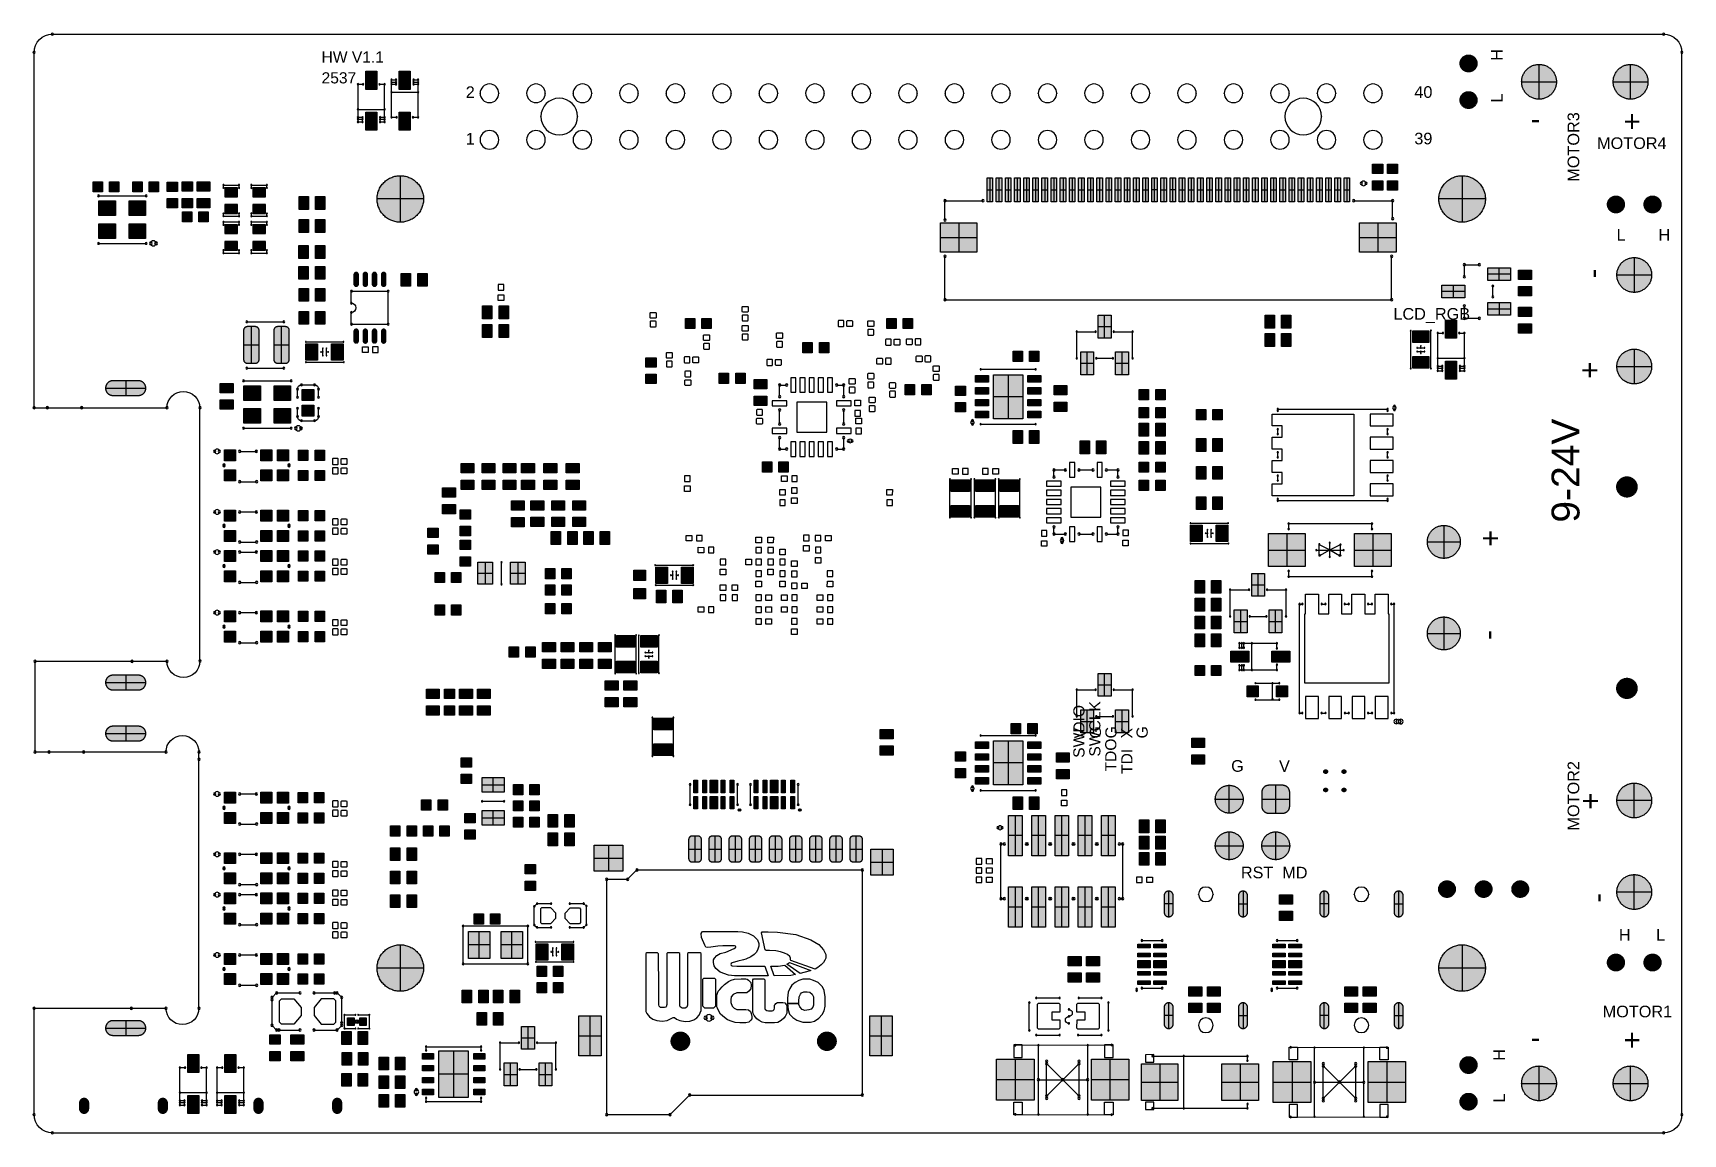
# Model space of a CAD drawing. Header units: millimetres. Extents: x -0.1 to 90.1, y -0.1 to 60.1.
import ezdxf

# ---------------------------------------------------------------- set-up
doc = ezdxf.new("R2010")
doc.units = ezdxf.units.MM
doc.layers.get('0').update_dxf_attribs({"color": 18, "true_color": 0x000000})
for name, color, linetype, true_color in [('Bottom Overlay', 54, 'Continuous', 0x999900), ('Bottom Paste', 16, 'Continuous', 0x7f0000), ('Mechanical 1', 6, 'Continuous', 0xff00ff), ('Pad Holes', 156, 'Continuous', 0x003f7f), ('Via Holes', 16, 'Continuous', 0x7f0000)]:
    doc.layers.add(name, color=color, linetype=linetype, true_color=true_color)
doc.styles.add('Arial Regular', font='arial.ttf')

msp = doc.modelspace()

# ---------------------------------------------------------------- texts
at = {"layer": 'Bottom Overlay', "attachment_point": 7, "style": 'Arial Regular'}
for s, insert, char_height, width in [('HW V1.1', (15.698, 58.445), 0.6096, 7.69951), ('2537', (15.698, 57.302), 0.6096, 4.90993), ('2', (23.572, 56.514), 0.635, 2.16038), ('40', (75.388, 56.514), 0.635, 3.15429), ('-', (81.738, 54.8), 1.143, 3.25507), ('+', (86.818, 54.673), 1.143, 3.97565), ('1', (23.572, 53.974), 0.635, 1.93261), ('39', (75.388, 53.974), 0.635, 3.1612), ('MOTOR4', (85.371, 53.72), 0.635, 8.73815), ('L', (86.437, 48.717), 0.635, 2.19489), ('H', (88.723, 48.717), 0.635, 2.40886), ('LCD_RGB', (74.245, 44.225), 0.635, 9.525), ('G', (65.381, 19.71), 0.635, 2.54), ('V', (67.997, 19.71), 0.635, 2.43647), ('RST', (65.914, 13.893), 0.635, 4.7763), ('MD', (68.175, 13.893), 0.635, 3.92734), ('H', (86.564, 10.49), 0.635, 2.40886), ('L', (88.596, 10.49), 0.635, 2.19489), ('MOTOR1', (85.675, 6.299), 0.635, 8.50348), ('+', (86.818, 4.508), 1.143, 3.97565), ('-', (81.738, 4.635), 1.143, 3.25507)]:
    msp.add_mtext(s, dxfattribs=dict(at, insert=insert, char_height=char_height, width=width))
for s, insert, char_height, width, rotation in [('H', (80.214, 58.546), 0.635, 2.40886, 90), ('L', (80.214, 56.26), 0.635, 2.19489, 90), ('MOTOR3', (84.405, 51.942), 0.635, 8.74505, 90), ('-', (84.799, 47.193), 1.143, 3.25507, 270), ('+', (84.418, 42.113), 1.143, 3.97565, 270), ('9-24V', (84.431, 33.324), 1.524, 14.31235, 90), ('+', (80.1, 32.003), 1.143, 3.97565, 90), ('-', (79.973, 26.923), 1.143, 3.25507, 90), ('SWCLK', (58.25, 20.548), 0.6096, 7.25557, 90), ('SWDIO', (57.38, 20.48), 0.6096, 6.89776, 90), ('V', (57.431, 21.539), 0.61, 2.33901, 90), ('G', (58.281, 21.539), 0.61, 2.4384, 90), ('G', (59.132, 21.539), 0.61, 2.4384, 90), ('X', (59.983, 21.539), 0.61, 2.34563, 90), ('G', (60.834, 21.539), 0.61, 2.4384, 90), ('TDO', (59.12, 19.735), 0.6096, 4.7244, 90), ('TDI', (59.99, 19.6), 0.6096, 3.80337, 90), ('MOTOR2', (84.405, 16.509), 0.635, 8.73125, 90), ('+', (85.561, 17.652), 1.143, 3.97565, 90), ('-', (85.942, 12.572), 1.143, 3.25507, 90), ('H', (80.341, 3.936), 0.635, 2.40886, 90), ('L', (80.341, 1.65), 0.635, 2.19489, 90)]:
    msp.add_mtext(s, dxfattribs=dict(at, insert=insert, char_height=char_height, width=width, rotation=rotation))

# ---------------------------------------------------------------- blocks, each defined once
blk = doc.blocks.new('HDR_SMD_10P_P1_27_V_M_R2_C5_LS5_5_1_B_466')
at = {"layer": 'Bottom Paste', "true_color": 0x7f0000}
for points in [[(-2.91, 3.05), (-2.17, 3.05), (-2.17, 0.85), (-2.91, 0.85)], [(-1.64, 3.05), (-0.9, 3.05), (-0.9, 0.85), (-1.64, 0.85)], [(-0.37, 3.05), (0.37, 3.05), (0.37, 0.85), (-0.37, 0.85)], [(0.9, 3.05), (1.64, 3.05), (1.64, 0.85), (0.9, 0.85)], [(2.17, 3.05), (2.91, 3.05), (2.91, 0.85), (2.17, 0.85)], [(-2.91, -0.85), (-2.17, -0.85), (-2.17, -3.05), (-2.91, -3.05)], [(-1.64, -0.85), (-0.9, -0.85), (-0.9, -3.05), (-1.64, -3.05)], [(-0.37, -0.85), (0.37, -0.85), (0.37, -3.05), (-0.37, -3.05)], [(0.9, -0.85), (1.64, -0.85), (1.64, -3.05), (0.9, -3.05)], [(2.17, -0.85), (2.91, -0.85), (2.91, -3.05), (2.17, -3.05)]]:
    blk.add_hatch(color=16, dxfattribs=at).paths.add_polyline_path(points, flags=0)
at = {"layer": 'Bottom Overlay'}
for points in [[(-3.325, -1.5), (-3.325, 1.5)], [(-3.325, 1.5), (-3.146, 1.5)], [(-1.934, 1.5), (-1.876, 1.5)], [(-0.664, 1.5), (-0.606, 1.5)], [(0.606, 1.5), (0.664, 1.5)], [(1.876, 1.5), (1.934, 1.5)], [(3.146, 1.5), (3.325, 1.5)], [(3.325, -1.5), (3.325, 1.5)], [(-3.325, -1.5), (-3.146, -1.5)], [(-1.934, -1.5), (-1.876, -1.5)], [(-0.664, -1.5), (-0.606, -1.5)], [(0.606, -1.5), (0.664, -1.5)], [(1.876, -1.5), (1.934, -1.5)], [(3.146, -1.5), (3.325, -1.5)]]:
    blk.add_lwpolyline(points, dxfattribs=at)
for centre, radius, start, end in [((-3.48, 2.38), 0.0635, 0, 180), ((-3.48, 2.38), 0.0635, 180, 0), ((-3.375, 2.38), 0.105, 0, 180), ((-3.375, 2.38), 0.105, 180, 0), ((-3.269, 2.38), 0.0635, 0, 180), ((-3.269, 2.38), 0.0635, 180, 0), ((-3.325, 1.5), 0.0635, 0, 180), ((-3.325, 1.5), 0.0635, 0, 180), ((-3.325, 1.5), 0.0635, 180, 0), ((-3.325, 1.5), 0.0635, 180, 0), ((-3.146, 1.5), 0.0635, 0, 180), ((-3.146, 1.5), 0.0635, 180, 0), ((-1.934, 1.5), 0.0635, 0, 180), ((-1.934, 1.5), 0.0635, 180, 0), ((-1.876, 1.5), 0.0635, 0, 180), ((-1.876, 1.5), 0.0635, 180, 0), ((-0.664, 1.5), 0.0635, 0, 180), ((-0.664, 1.5), 0.0635, 180, 0), ((-0.606, 1.5), 0.0635, 0, 180), ((-0.606, 1.5), 0.0635, 180, 0), ((0.606, 1.5), 0.0635, 0, 180), ((0.606, 1.5), 0.0635, 180, 0), ((0.664, 1.5), 0.0635, 0, 180), ((0.664, 1.5), 0.0635, 180, 0), ((1.876, 1.5), 0.0635, 0, 180), ((1.876, 1.5), 0.0635, 180, 0), ((1.934, 1.5), 0.0635, 0, 180), ((1.934, 1.5), 0.0635, 180, 0), ((3.146, 1.5), 0.0635, 0, 180), ((3.146, 1.5), 0.0635, 180, 0), ((3.325, 1.5), 0.0635, 0, 180), ((3.325, 1.5), 0.0635, 0, 180), ((3.325, 1.5), 0.0635, 180, 0), ((3.325, 1.5), 0.0635, 180, 0), ((-3.325, -1.5), 0.0635, 0, 180), ((-3.325, -1.5), 0.0635, 0, 180), ((-3.325, -1.5), 0.0635, 180, 0), ((-3.325, -1.5), 0.0635, 180, 0), ((-3.146, -1.5), 0.0635, 0, 180), ((-3.146, -1.5), 0.0635, 180, 0), ((-1.934, -1.5), 0.0635, 0, 180), ((-1.934, -1.5), 0.0635, 180, 0), ((-1.876, -1.5), 0.0635, 0, 180), ((-1.876, -1.5), 0.0635, 180, 0), ((-0.664, -1.5), 0.0635, 0, 180), ((-0.664, -1.5), 0.0635, 180, 0), ((-0.606, -1.5), 0.0635, 0, 180), ((-0.606, -1.5), 0.0635, 180, 0), ((0.606, -1.5), 0.0635, 0, 180), ((0.606, -1.5), 0.0635, 180, 0), ((0.664, -1.5), 0.0635, 0, 180), ((0.664, -1.5), 0.0635, 180, 0), ((1.876, -1.5), 0.0635, 0, 180), ((1.876, -1.5), 0.0635, 180, 0), ((1.934, -1.5), 0.0635, 0, 180), ((1.934, -1.5), 0.0635, 180, 0), ((3.146, -1.5), 0.0635, 0, 180), ((3.146, -1.5), 0.0635, 180, 0), ((3.325, -1.5), 0.0635, 0, 180), ((3.325, -1.5), 0.0635, 0, 180), ((3.325, -1.5), 0.0635, 180, 0), ((3.325, -1.5), 0.0635, 180, 0)]:
    blk.add_arc(centre, radius, start, end, dxfattribs=at)
at = {"layer": 'Bottom Paste', "color": 16, "true_color": 0x7f0000}
for p, q in [((-2.54, 0.85), (-2.54, 3.05)), ((-1.27, 0.85), (-1.27, 3.05)), ((0, 0.85), (0, 3.05)), ((1.27, 0.85), (1.27, 3.05)), ((2.54, 0.85), (2.54, 3.05)), ((-2.17, 1.95), (-2.91, 1.95)), ((-0.9, 1.95), (-1.64, 1.95)), ((0.37, 1.95), (-0.37, 1.95)), ((1.64, 1.95), (0.9, 1.95)), ((2.91, 1.95), (2.17, 1.95)), ((-2.54, -3.05), (-2.54, -0.85)), ((-1.27, -3.05), (-1.27, -0.85)), ((0, -3.05), (0, -0.85)), ((1.27, -3.05), (1.27, -0.85)), ((2.54, -3.05), (2.54, -0.85)), ((-2.17, -1.95), (-2.91, -1.95)), ((-0.9, -1.95), (-1.64, -1.95)), ((0.37, -1.95), (-0.37, -1.95)), ((1.64, -1.95), (0.9, -1.95)), ((2.91, -1.95), (2.17, -1.95))]:
    blk.add_line(p, q, dxfattribs=at)
for points in [[(-2.91, 3.05), (-2.54, 3.05), (-2.17, 3.05)], [(-2.91, 0.85), (-2.91, 1.95), (-2.91, 3.05)], [(-2.17, 3.05), (-2.17, 1.95), (-2.17, 0.85)], [(-1.64, 3.05), (-1.27, 3.05), (-0.9, 3.05)], [(-1.64, 0.85), (-1.64, 1.95), (-1.64, 3.05)], [(-0.9, 3.05), (-0.9, 1.95), (-0.9, 0.85)], [(-0.37, 3.05), (0, 3.05), (0.37, 3.05)], [(-0.37, 0.85), (-0.37, 1.95), (-0.37, 3.05)], [(0.37, 3.05), (0.37, 1.95), (0.37, 0.85)], [(0.9, 3.05), (1.27, 3.05), (1.64, 3.05)], [(0.9, 0.85), (0.9, 1.95), (0.9, 3.05)], [(1.64, 3.05), (1.64, 1.95), (1.64, 0.85)], [(2.17, 3.05), (2.54, 3.05), (2.91, 3.05)], [(2.17, 0.85), (2.17, 1.95), (2.17, 3.05)], [(2.91, 3.05), (2.91, 1.95), (2.91, 0.85)], [(-2.17, 0.85), (-2.54, 0.85), (-2.91, 0.85)], [(-0.9, 0.85), (-1.27, 0.85), (-1.64, 0.85)], [(0.37, 0.85), (0, 0.85), (-0.37, 0.85)], [(1.64, 0.85), (1.27, 0.85), (0.9, 0.85)], [(2.91, 0.85), (2.54, 0.85), (2.17, 0.85)], [(-2.91, -0.85), (-2.54, -0.85), (-2.17, -0.85)], [(-2.91, -3.05), (-2.91, -1.95), (-2.91, -0.85)], [(-2.17, -0.85), (-2.17, -1.95), (-2.17, -3.05)], [(-1.64, -0.85), (-1.27, -0.85), (-0.9, -0.85)], [(-1.64, -3.05), (-1.64, -1.95), (-1.64, -0.85)], [(-0.9, -0.85), (-0.9, -1.95), (-0.9, -3.05)], [(-0.37, -0.85), (0, -0.85), (0.37, -0.85)], [(-0.37, -3.05), (-0.37, -1.95), (-0.37, -0.85)], [(0.37, -0.85), (0.37, -1.95), (0.37, -3.05)], [(0.9, -0.85), (1.27, -0.85), (1.64, -0.85)], [(0.9, -3.05), (0.9, -1.95), (0.9, -0.85)], [(1.64, -0.85), (1.64, -1.95), (1.64, -3.05)], [(2.17, -0.85), (2.54, -0.85), (2.91, -0.85)], [(2.17, -3.05), (2.17, -1.95), (2.17, -0.85)], [(2.91, -0.85), (2.91, -1.95), (2.91, -3.05)], [(-2.17, -3.05), (-2.54, -3.05), (-2.91, -3.05)], [(-0.9, -3.05), (-1.27, -3.05), (-1.64, -3.05)], [(0.37, -3.05), (0, -3.05), (-0.37, -3.05)], [(1.64, -3.05), (1.27, -3.05), (0.9, -3.05)], [(2.91, -3.05), (2.54, -3.05), (2.17, -3.05)]]:
    blk.add_open_spline(points, degree=2, dxfattribs=at)
blk = doc.blocks.new('HVSON_8_L3_0_W3_0_P0_65_BL_EP_B_465')
at = {"layer": 'Bottom Paste', "true_color": 0x7f0000}
for points in [[(-1.153, 1.788), (-0.797, 1.788), (-0.797, 1.077), (-1.153, 1.077)], [(-0.503, 1.788), (-0.147, 1.788), (-0.147, 1.077), (-0.503, 1.077)], [(0.147, 1.788), (0.503, 1.788), (0.503, 1.077), (0.147, 1.077)], [(0.797, 1.788), (1.153, 1.788), (1.153, 1.077), (0.797, 1.077)], [(-1.2, 0.8), (1.2, 0.8), (1.2, -0.8), (-1.2, -0.8)], [(-1.153, -1.077), (-0.797, -1.077), (-0.797, -1.788), (-1.153, -1.788)], [(-0.503, -1.077), (-0.147, -1.077), (-0.147, -1.788), (-0.503, -1.788)], [(0.147, -1.077), (0.503, -1.077), (0.503, -1.788), (0.147, -1.788)], [(0.797, -1.077), (1.153, -1.077), (1.153, -1.788), (0.797, -1.788)]]:
    blk.add_hatch(color=16, dxfattribs=at).paths.add_polyline_path(points, flags=0)
at = {"layer": 'Bottom Overlay'}
for points in [[(-1.5, 1.5), (-1.5, -1.5)], [(1.5, 1.5), (1.5, -1.5)]]:
    blk.add_lwpolyline(points, dxfattribs=at)
for centre, radius, start, end in [((-1.5, 1.95), 0.05, 0, 180), ((-1.5, 1.95), 0.05, 180, 0), ((-1.4, 1.95), 0.1, 0, 180), ((-1.4, 1.95), 0.1, 180, 0), ((-1.3, 1.95), 0.05, 0, 180), ((-1.3, 1.95), 0.05, 180, 0), ((-1.5, 1.5), 0.0323, 0, 180), ((-1.5, 1.5), 0.0323, 180, 0), ((1.5, 1.5), 0.0323, 0, 180), ((1.5, 1.5), 0.0323, 180, 0), ((-1.5, -1.5), 0.0323, 0, 180), ((-1.5, -1.5), 0.0323, 180, 0), ((1.5, -1.5), 0.0323, 0, 180), ((1.5, -1.5), 0.0323, 180, 0)]:
    blk.add_arc(centre, radius, start, end, dxfattribs=at)
at = {"layer": 'Bottom Paste', "color": 16, "true_color": 0x7f0000}
for p, q in [((-0.797, 1.433), (-1.153, 1.433)), ((-0.975, 1.077), (-0.975, 1.788)), ((-0.147, 1.433), (-0.503, 1.433)), ((-0.325, 1.077), (-0.325, 1.788)), ((0.503, 1.433), (0.147, 1.433)), ((0.325, 1.077), (0.325, 1.788)), ((1.153, 1.433), (0.797, 1.433)), ((0.975, 1.077), (0.975, 1.788)), ((1.2, 0), (-1.2, 0)), ((0, -0.8), (0, 0.8)), ((-0.797, -1.433), (-1.153, -1.433)), ((-0.975, -1.788), (-0.975, -1.077)), ((-0.147, -1.433), (-0.503, -1.433)), ((-0.325, -1.788), (-0.325, -1.077)), ((0.503, -1.433), (0.147, -1.433)), ((0.325, -1.788), (0.325, -1.077)), ((1.153, -1.433), (0.797, -1.433)), ((0.975, -1.788), (0.975, -1.077))]:
    blk.add_line(p, q, dxfattribs=at)
for points in [[(-1.153, 1.788), (-0.975, 1.788), (-0.797, 1.788)], [(-1.153, 1.077), (-1.153, 1.433), (-1.153, 1.788)], [(-0.797, 1.077), (-0.975, 1.077), (-1.153, 1.077)], [(-0.797, 1.788), (-0.797, 1.433), (-0.797, 1.077)], [(-0.503, 1.788), (-0.325, 1.788), (-0.147, 1.788)], [(-0.503, 1.077), (-0.503, 1.433), (-0.503, 1.788)], [(-0.147, 1.077), (-0.325, 1.077), (-0.503, 1.077)], [(-0.147, 1.788), (-0.147, 1.433), (-0.147, 1.077)], [(0.147, 1.788), (0.325, 1.788), (0.503, 1.788)], [(0.147, 1.077), (0.147, 1.433), (0.147, 1.788)], [(0.503, 1.077), (0.325, 1.077), (0.147, 1.077)], [(0.503, 1.788), (0.503, 1.433), (0.503, 1.077)], [(0.797, 1.788), (0.975, 1.788), (1.153, 1.788)], [(0.797, 1.077), (0.797, 1.433), (0.797, 1.788)], [(1.153, 1.077), (0.975, 1.077), (0.797, 1.077)], [(1.153, 1.788), (1.153, 1.433), (1.153, 1.077)], [(-1.2, 0.8), (0, 0.8), (1.2, 0.8)], [(-1.2, -0.8), (-1.2, 0), (-1.2, 0.8)], [(1.2, 0.8), (1.2, 0), (1.2, -0.8)], [(1.2, -0.8), (0, -0.8), (-1.2, -0.8)], [(-1.153, -1.077), (-0.975, -1.077), (-0.797, -1.077)], [(-1.153, -1.788), (-1.153, -1.433), (-1.153, -1.077)], [(-0.797, -1.788), (-0.975, -1.788), (-1.153, -1.788)], [(-0.797, -1.077), (-0.797, -1.433), (-0.797, -1.788)], [(-0.503, -1.077), (-0.325, -1.077), (-0.147, -1.077)], [(-0.503, -1.788), (-0.503, -1.433), (-0.503, -1.077)], [(-0.147, -1.788), (-0.325, -1.788), (-0.503, -1.788)], [(-0.147, -1.077), (-0.147, -1.433), (-0.147, -1.788)], [(0.147, -1.077), (0.325, -1.077), (0.503, -1.077)], [(0.147, -1.788), (0.147, -1.433), (0.147, -1.077)], [(0.503, -1.788), (0.325, -1.788), (0.147, -1.788)], [(0.503, -1.077), (0.503, -1.433), (0.503, -1.788)], [(0.797, -1.077), (0.975, -1.077), (1.153, -1.077)], [(0.797, -1.788), (0.797, -1.433), (0.797, -1.077)], [(1.153, -1.788), (0.975, -1.788), (0.797, -1.788)], [(1.153, -1.077), (1.153, -1.433), (1.153, -1.788)]]:
    blk.add_open_spline(points, degree=2, dxfattribs=at)
blk = doc.blocks.new('C0402_B_464')
at = {"layer": 'Bottom Paste', "true_color": 0x7f0000}
for points in [[(-0.195, 0.28), (-0.195, -0.28), (-0.705, -0.28), (-0.705, 0.28)], [(0.705, 0.28), (0.705, -0.28), (0.195, -0.28), (0.195, 0.28)]]:
    blk.add_hatch(color=16, dxfattribs=at).paths.add_polyline_path(points, flags=0)
at = {"layer": 'Bottom Paste', "color": 16, "true_color": 0x7f0000}
for p, q in [((-0.705, 0), (-0.195, 0)), ((-0.45, 0.28), (-0.45, -0.28)), ((0.195, 0), (0.705, 0)), ((0.45, 0.28), (0.45, -0.28))]:
    blk.add_line(p, q, dxfattribs=at)
for points in [[(-0.705, -0.28), (-0.705, 0), (-0.705, 0.28)], [(-0.705, 0.28), (-0.45, 0.28), (-0.195, 0.28)], [(-0.195, 0.28), (-0.195, 0), (-0.195, -0.28)], [(0.195, -0.28), (0.195, 0), (0.195, 0.28)], [(0.195, 0.28), (0.45, 0.28), (0.705, 0.28)], [(0.705, 0.28), (0.705, 0), (0.705, -0.28)], [(-0.195, -0.28), (-0.45, -0.28), (-0.705, -0.28)], [(0.705, -0.28), (0.45, -0.28), (0.195, -0.28)]]:
    blk.add_open_spline(points, degree=2, dxfattribs=at)
blk = doc.blocks.new('C0402_B_463')
at = {"layer": 'Bottom Paste', "true_color": 0x7f0000}
for points in [[(-0.195, 0.28), (-0.195, -0.28), (-0.705, -0.28), (-0.705, 0.28)], [(0.705, 0.28), (0.705, -0.28), (0.195, -0.28), (0.195, 0.28)]]:
    blk.add_hatch(color=16, dxfattribs=at).paths.add_polyline_path(points, flags=0)
at = {"layer": 'Bottom Paste', "color": 16, "true_color": 0x7f0000}
for p, q in [((-0.705, 0), (-0.195, 0)), ((-0.45, 0.28), (-0.45, -0.28)), ((0.195, 0), (0.705, 0)), ((0.45, 0.28), (0.45, -0.28))]:
    blk.add_line(p, q, dxfattribs=at)
for points in [[(-0.705, -0.28), (-0.705, 0), (-0.705, 0.28)], [(-0.705, 0.28), (-0.45, 0.28), (-0.195, 0.28)], [(-0.195, 0.28), (-0.195, 0), (-0.195, -0.28)], [(0.195, -0.28), (0.195, 0), (0.195, 0.28)], [(0.195, 0.28), (0.45, 0.28), (0.705, 0.28)], [(0.705, 0.28), (0.705, 0), (0.705, -0.28)], [(-0.195, -0.28), (-0.45, -0.28), (-0.705, -0.28)], [(0.705, -0.28), (0.45, -0.28), (0.195, -0.28)]]:
    blk.add_open_spline(points, degree=2, dxfattribs=at)
blk = doc.blocks.new('C0402_B_462')
at = {"layer": 'Bottom Paste', "true_color": 0x7f0000}
for points in [[(-0.195, 0.28), (-0.195, -0.28), (-0.705, -0.28), (-0.705, 0.28)], [(0.705, 0.28), (0.705, -0.28), (0.195, -0.28), (0.195, 0.28)]]:
    blk.add_hatch(color=16, dxfattribs=at).paths.add_polyline_path(points, flags=0)
at = {"layer": 'Bottom Paste', "color": 16, "true_color": 0x7f0000}
for p, q in [((-0.705, 0), (-0.195, 0)), ((-0.45, 0.28), (-0.45, -0.28)), ((0.195, 0), (0.705, 0)), ((0.45, 0.28), (0.45, -0.28))]:
    blk.add_line(p, q, dxfattribs=at)
for points in [[(-0.705, -0.28), (-0.705, 0), (-0.705, 0.28)], [(-0.705, 0.28), (-0.45, 0.28), (-0.195, 0.28)], [(-0.195, 0.28), (-0.195, 0), (-0.195, -0.28)], [(0.195, -0.28), (0.195, 0), (0.195, 0.28)], [(0.195, 0.28), (0.45, 0.28), (0.705, 0.28)], [(0.705, 0.28), (0.705, 0), (0.705, -0.28)], [(-0.195, -0.28), (-0.45, -0.28), (-0.705, -0.28)], [(0.705, -0.28), (0.45, -0.28), (0.195, -0.28)]]:
    blk.add_open_spline(points, degree=2, dxfattribs=at)
blk = doc.blocks.new('C0402_B_461')
at = {"layer": 'Bottom Paste', "true_color": 0x7f0000}
for points in [[(-0.195, 0.28), (-0.195, -0.28), (-0.705, -0.28), (-0.705, 0.28)], [(0.705, 0.28), (0.705, -0.28), (0.195, -0.28), (0.195, 0.28)]]:
    blk.add_hatch(color=16, dxfattribs=at).paths.add_polyline_path(points, flags=0)
at = {"layer": 'Bottom Paste', "color": 16, "true_color": 0x7f0000}
for p, q in [((-0.705, 0), (-0.195, 0)), ((-0.45, 0.28), (-0.45, -0.28)), ((0.195, 0), (0.705, 0)), ((0.45, 0.28), (0.45, -0.28))]:
    blk.add_line(p, q, dxfattribs=at)
for points in [[(-0.705, -0.28), (-0.705, 0), (-0.705, 0.28)], [(-0.705, 0.28), (-0.45, 0.28), (-0.195, 0.28)], [(-0.195, 0.28), (-0.195, 0), (-0.195, -0.28)], [(0.195, -0.28), (0.195, 0), (0.195, 0.28)], [(0.195, 0.28), (0.45, 0.28), (0.705, 0.28)], [(0.705, 0.28), (0.705, 0), (0.705, -0.28)], [(-0.195, -0.28), (-0.45, -0.28), (-0.705, -0.28)], [(0.705, -0.28), (0.45, -0.28), (0.195, -0.28)]]:
    blk.add_open_spline(points, degree=2, dxfattribs=at)
blk = doc.blocks.new('C0402_B_460')
at = {"layer": 'Bottom Paste', "true_color": 0x7f0000}
for points in [[(-0.195, 0.28), (-0.195, -0.28), (-0.705, -0.28), (-0.705, 0.28)], [(0.705, 0.28), (0.705, -0.28), (0.195, -0.28), (0.195, 0.28)]]:
    blk.add_hatch(color=16, dxfattribs=at).paths.add_polyline_path(points, flags=0)
at = {"layer": 'Bottom Paste', "color": 16, "true_color": 0x7f0000}
for p, q in [((-0.705, 0), (-0.195, 0)), ((-0.45, 0.28), (-0.45, -0.28)), ((0.195, 0), (0.705, 0)), ((0.45, 0.28), (0.45, -0.28))]:
    blk.add_line(p, q, dxfattribs=at)
for points in [[(-0.705, -0.28), (-0.705, 0), (-0.705, 0.28)], [(-0.705, 0.28), (-0.45, 0.28), (-0.195, 0.28)], [(-0.195, 0.28), (-0.195, 0), (-0.195, -0.28)], [(0.195, -0.28), (0.195, 0), (0.195, 0.28)], [(0.195, 0.28), (0.45, 0.28), (0.705, 0.28)], [(0.705, 0.28), (0.705, 0), (0.705, -0.28)], [(-0.195, -0.28), (-0.45, -0.28), (-0.705, -0.28)], [(0.705, -0.28), (0.45, -0.28), (0.195, -0.28)]]:
    blk.add_open_spline(points, degree=2, dxfattribs=at)
blk = doc.blocks.new('C0402_B_459')
at = {"layer": 'Bottom Paste', "true_color": 0x7f0000}
for points in [[(-0.195, 0.28), (-0.195, -0.28), (-0.705, -0.28), (-0.705, 0.28)], [(0.705, 0.28), (0.705, -0.28), (0.195, -0.28), (0.195, 0.28)]]:
    blk.add_hatch(color=16, dxfattribs=at).paths.add_polyline_path(points, flags=0)
at = {"layer": 'Bottom Paste', "color": 16, "true_color": 0x7f0000}
for p, q in [((-0.705, 0), (-0.195, 0)), ((-0.45, 0.28), (-0.45, -0.28)), ((0.195, 0), (0.705, 0)), ((0.45, 0.28), (0.45, -0.28))]:
    blk.add_line(p, q, dxfattribs=at)
for points in [[(-0.705, -0.28), (-0.705, 0), (-0.705, 0.28)], [(-0.705, 0.28), (-0.45, 0.28), (-0.195, 0.28)], [(-0.195, 0.28), (-0.195, 0), (-0.195, -0.28)], [(0.195, -0.28), (0.195, 0), (0.195, 0.28)], [(0.195, 0.28), (0.45, 0.28), (0.705, 0.28)], [(0.705, 0.28), (0.705, 0), (0.705, -0.28)], [(-0.195, -0.28), (-0.45, -0.28), (-0.705, -0.28)], [(0.705, -0.28), (0.45, -0.28), (0.195, -0.28)]]:
    blk.add_open_spline(points, degree=2, dxfattribs=at)
blk = doc.blocks.new('C0402_B_456')
at = {"layer": 'Bottom Paste', "true_color": 0x7f0000}
for points in [[(-0.195, 0.28), (-0.195, -0.28), (-0.705, -0.28), (-0.705, 0.28)], [(0.705, 0.28), (0.705, -0.28), (0.195, -0.28), (0.195, 0.28)]]:
    blk.add_hatch(color=16, dxfattribs=at).paths.add_polyline_path(points, flags=0)
at = {"layer": 'Bottom Paste', "color": 16, "true_color": 0x7f0000}
for p, q in [((-0.705, 0), (-0.195, 0)), ((-0.45, 0.28), (-0.45, -0.28)), ((0.195, 0), (0.705, 0)), ((0.45, 0.28), (0.45, -0.28))]:
    blk.add_line(p, q, dxfattribs=at)
for points in [[(-0.705, -0.28), (-0.705, 0), (-0.705, 0.28)], [(-0.705, 0.28), (-0.45, 0.28), (-0.195, 0.28)], [(-0.195, 0.28), (-0.195, 0), (-0.195, -0.28)], [(0.195, -0.28), (0.195, 0), (0.195, 0.28)], [(0.195, 0.28), (0.45, 0.28), (0.705, 0.28)], [(0.705, 0.28), (0.705, 0), (0.705, -0.28)], [(-0.195, -0.28), (-0.45, -0.28), (-0.705, -0.28)], [(0.705, -0.28), (0.45, -0.28), (0.195, -0.28)]]:
    blk.add_open_spline(points, degree=2, dxfattribs=at)
blk = doc.blocks.new('C0402_B_455')
at = {"layer": 'Bottom Paste', "true_color": 0x7f0000}
for points in [[(-0.195, 0.28), (-0.195, -0.28), (-0.705, -0.28), (-0.705, 0.28)], [(0.705, 0.28), (0.705, -0.28), (0.195, -0.28), (0.195, 0.28)]]:
    blk.add_hatch(color=16, dxfattribs=at).paths.add_polyline_path(points, flags=0)
at = {"layer": 'Bottom Paste', "color": 16, "true_color": 0x7f0000}
for p, q in [((-0.195, 0), (-0.705, 0)), ((-0.45, -0.28), (-0.45, 0.28)), ((0.705, 0), (0.195, 0)), ((0.45, -0.28), (0.45, 0.28))]:
    blk.add_line(p, q, dxfattribs=at)
for points in [[(-0.705, -0.28), (-0.705, 0), (-0.705, 0.28)], [(-0.705, 0.28), (-0.45, 0.28), (-0.195, 0.28)], [(-0.195, 0.28), (-0.195, 0), (-0.195, -0.28)], [(0.195, -0.28), (0.195, 0), (0.195, 0.28)], [(0.195, 0.28), (0.45, 0.28), (0.705, 0.28)], [(0.705, 0.28), (0.705, 0), (0.705, -0.28)], [(-0.195, -0.28), (-0.45, -0.28), (-0.705, -0.28)], [(0.705, -0.28), (0.45, -0.28), (0.195, -0.28)]]:
    blk.add_open_spline(points, degree=2, dxfattribs=at)
blk = doc.blocks.new('C0402_B_454')
at = {"layer": 'Bottom Paste', "true_color": 0x7f0000}
for points in [[(-0.195, 0.28), (-0.195, -0.28), (-0.705, -0.28), (-0.705, 0.28)], [(0.705, 0.28), (0.705, -0.28), (0.195, -0.28), (0.195, 0.28)]]:
    blk.add_hatch(color=16, dxfattribs=at).paths.add_polyline_path(points, flags=0)
at = {"layer": 'Bottom Paste', "color": 16, "true_color": 0x7f0000}
for p, q in [((-0.705, 0), (-0.195, 0)), ((-0.45, 0.28), (-0.45, -0.28)), ((0.195, 0), (0.705, 0)), ((0.45, 0.28), (0.45, -0.28))]:
    blk.add_line(p, q, dxfattribs=at)
for points in [[(-0.705, -0.28), (-0.705, 0), (-0.705, 0.28)], [(-0.705, 0.28), (-0.45, 0.28), (-0.195, 0.28)], [(-0.195, 0.28), (-0.195, 0), (-0.195, -0.28)], [(0.195, -0.28), (0.195, 0), (0.195, 0.28)], [(0.195, 0.28), (0.45, 0.28), (0.705, 0.28)], [(0.705, 0.28), (0.705, 0), (0.705, -0.28)], [(-0.195, -0.28), (-0.45, -0.28), (-0.705, -0.28)], [(0.705, -0.28), (0.45, -0.28), (0.195, -0.28)]]:
    blk.add_open_spline(points, degree=2, dxfattribs=at)
blk = doc.blocks.new('C0402_B_453')
at = {"layer": 'Bottom Paste', "true_color": 0x7f0000}
for points in [[(-0.195, 0.28), (-0.195, -0.28), (-0.705, -0.28), (-0.705, 0.28)], [(0.705, 0.28), (0.705, -0.28), (0.195, -0.28), (0.195, 0.28)]]:
    blk.add_hatch(color=16, dxfattribs=at).paths.add_polyline_path(points, flags=0)
at = {"layer": 'Bottom Paste', "color": 16, "true_color": 0x7f0000}
for p, q in [((-0.705, 0), (-0.195, 0)), ((-0.45, 0.28), (-0.45, -0.28)), ((0.195, 0), (0.705, 0)), ((0.45, 0.28), (0.45, -0.28))]:
    blk.add_line(p, q, dxfattribs=at)
for points in [[(-0.705, -0.28), (-0.705, 0), (-0.705, 0.28)], [(-0.705, 0.28), (-0.45, 0.28), (-0.195, 0.28)], [(-0.195, 0.28), (-0.195, 0), (-0.195, -0.28)], [(0.195, -0.28), (0.195, 0), (0.195, 0.28)], [(0.195, 0.28), (0.45, 0.28), (0.705, 0.28)], [(0.705, 0.28), (0.705, 0), (0.705, -0.28)], [(-0.195, -0.28), (-0.45, -0.28), (-0.705, -0.28)], [(0.705, -0.28), (0.45, -0.28), (0.195, -0.28)]]:
    blk.add_open_spline(points, degree=2, dxfattribs=at)
blk = doc.blocks.new('C0402_B_452')
at = {"layer": 'Bottom Paste', "true_color": 0x7f0000}
for points in [[(-0.195, 0.28), (-0.195, -0.28), (-0.705, -0.28), (-0.705, 0.28)], [(0.705, 0.28), (0.705, -0.28), (0.195, -0.28), (0.195, 0.28)]]:
    blk.add_hatch(color=16, dxfattribs=at).paths.add_polyline_path(points, flags=0)
at = {"layer": 'Bottom Paste', "color": 16, "true_color": 0x7f0000}
for p, q in [((-0.705, 0), (-0.195, 0)), ((-0.45, 0.28), (-0.45, -0.28)), ((0.195, 0), (0.705, 0)), ((0.45, 0.28), (0.45, -0.28))]:
    blk.add_line(p, q, dxfattribs=at)
for points in [[(-0.705, -0.28), (-0.705, 0), (-0.705, 0.28)], [(-0.705, 0.28), (-0.45, 0.28), (-0.195, 0.28)], [(-0.195, 0.28), (-0.195, 0), (-0.195, -0.28)], [(0.195, -0.28), (0.195, 0), (0.195, 0.28)], [(0.195, 0.28), (0.45, 0.28), (0.705, 0.28)], [(0.705, 0.28), (0.705, 0), (0.705, -0.28)], [(-0.195, -0.28), (-0.45, -0.28), (-0.705, -0.28)], [(0.705, -0.28), (0.45, -0.28), (0.195, -0.28)]]:
    blk.add_open_spline(points, degree=2, dxfattribs=at)
blk = doc.blocks.new('C0402_B_449')
at = {"layer": 'Bottom Paste', "true_color": 0x7f0000}
for points in [[(-0.195, 0.28), (-0.195, -0.28), (-0.705, -0.28), (-0.705, 0.28)], [(0.705, 0.28), (0.705, -0.28), (0.195, -0.28), (0.195, 0.28)]]:
    blk.add_hatch(color=16, dxfattribs=at).paths.add_polyline_path(points, flags=0)
at = {"layer": 'Bottom Paste', "color": 16, "true_color": 0x7f0000}
for p, q in [((-0.195, 0), (-0.705, 0)), ((-0.45, -0.28), (-0.45, 0.28)), ((0.705, 0), (0.195, 0)), ((0.45, -0.28), (0.45, 0.28))]:
    blk.add_line(p, q, dxfattribs=at)
for points in [[(-0.705, -0.28), (-0.705, 0), (-0.705, 0.28)], [(-0.705, 0.28), (-0.45, 0.28), (-0.195, 0.28)], [(-0.195, 0.28), (-0.195, 0), (-0.195, -0.28)], [(0.195, -0.28), (0.195, 0), (0.195, 0.28)], [(0.195, 0.28), (0.45, 0.28), (0.705, 0.28)], [(0.705, 0.28), (0.705, 0), (0.705, -0.28)], [(-0.195, -0.28), (-0.45, -0.28), (-0.705, -0.28)], [(0.705, -0.28), (0.45, -0.28), (0.195, -0.28)]]:
    blk.add_open_spline(points, degree=2, dxfattribs=at)
blk = doc.blocks.new('C0402_B_448')
at = {"layer": 'Bottom Paste', "true_color": 0x7f0000}
for points in [[(-0.195, 0.28), (-0.195, -0.28), (-0.705, -0.28), (-0.705, 0.28)], [(0.705, 0.28), (0.705, -0.28), (0.195, -0.28), (0.195, 0.28)]]:
    blk.add_hatch(color=16, dxfattribs=at).paths.add_polyline_path(points, flags=0)
at = {"layer": 'Bottom Paste', "color": 16, "true_color": 0x7f0000}
for p, q in [((-0.195, 0), (-0.705, 0)), ((-0.45, -0.28), (-0.45, 0.28)), ((0.705, 0), (0.195, 0)), ((0.45, -0.28), (0.45, 0.28))]:
    blk.add_line(p, q, dxfattribs=at)
for points in [[(-0.705, -0.28), (-0.705, 0), (-0.705, 0.28)], [(-0.705, 0.28), (-0.45, 0.28), (-0.195, 0.28)], [(-0.195, 0.28), (-0.195, 0), (-0.195, -0.28)], [(0.195, -0.28), (0.195, 0), (0.195, 0.28)], [(0.195, 0.28), (0.45, 0.28), (0.705, 0.28)], [(0.705, 0.28), (0.705, 0), (0.705, -0.28)], [(-0.195, -0.28), (-0.45, -0.28), (-0.705, -0.28)], [(0.705, -0.28), (0.45, -0.28), (0.195, -0.28)]]:
    blk.add_open_spline(points, degree=2, dxfattribs=at)
blk = doc.blocks.new('C0402_B_447')
at = {"layer": 'Bottom Paste', "true_color": 0x7f0000}
for points in [[(-0.195, 0.28), (-0.195, -0.28), (-0.705, -0.28), (-0.705, 0.28)], [(0.705, 0.28), (0.705, -0.28), (0.195, -0.28), (0.195, 0.28)]]:
    blk.add_hatch(color=16, dxfattribs=at).paths.add_polyline_path(points, flags=0)
at = {"layer": 'Bottom Paste', "color": 16, "true_color": 0x7f0000}
for p, q in [((-0.195, 0), (-0.705, 0)), ((-0.45, -0.28), (-0.45, 0.28)), ((0.705, 0), (0.195, 0)), ((0.45, -0.28), (0.45, 0.28))]:
    blk.add_line(p, q, dxfattribs=at)
for points in [[(-0.705, -0.28), (-0.705, 0), (-0.705, 0.28)], [(-0.705, 0.28), (-0.45, 0.28), (-0.195, 0.28)], [(-0.195, 0.28), (-0.195, 0), (-0.195, -0.28)], [(0.195, -0.28), (0.195, 0), (0.195, 0.28)], [(0.195, 0.28), (0.45, 0.28), (0.705, 0.28)], [(0.705, 0.28), (0.705, 0), (0.705, -0.28)], [(-0.195, -0.28), (-0.45, -0.28), (-0.705, -0.28)], [(0.705, -0.28), (0.45, -0.28), (0.195, -0.28)]]:
    blk.add_open_spline(points, degree=2, dxfattribs=at)
blk = doc.blocks.new('C0402_B_446')
at = {"layer": 'Bottom Paste', "true_color": 0x7f0000}
for points in [[(-0.195, 0.28), (-0.195, -0.28), (-0.705, -0.28), (-0.705, 0.28)], [(0.705, 0.28), (0.705, -0.28), (0.195, -0.28), (0.195, 0.28)]]:
    blk.add_hatch(color=16, dxfattribs=at).paths.add_polyline_path(points, flags=0)
at = {"layer": 'Bottom Paste', "color": 16, "true_color": 0x7f0000}
for p, q in [((-0.705, 0), (-0.195, 0)), ((-0.45, 0.28), (-0.45, -0.28)), ((0.195, 0), (0.705, 0)), ((0.45, 0.28), (0.45, -0.28))]:
    blk.add_line(p, q, dxfattribs=at)
for points in [[(-0.705, -0.28), (-0.705, 0), (-0.705, 0.28)], [(-0.705, 0.28), (-0.45, 0.28), (-0.195, 0.28)], [(-0.195, 0.28), (-0.195, 0), (-0.195, -0.28)], [(0.195, -0.28), (0.195, 0), (0.195, 0.28)], [(0.195, 0.28), (0.45, 0.28), (0.705, 0.28)], [(0.705, 0.28), (0.705, 0), (0.705, -0.28)], [(-0.195, -0.28), (-0.45, -0.28), (-0.705, -0.28)], [(0.705, -0.28), (0.45, -0.28), (0.195, -0.28)]]:
    blk.add_open_spline(points, degree=2, dxfattribs=at)
blk = doc.blocks.new('FILTER_SMD_6P_L3_4_W1_6_SFI1206_601R201_B_443')
at = {"layer": 'Bottom Paste', "true_color": 0x7f0000}
for points in [[(-1.75, 0.85), (-1.15, 0.85), (-1.15, 0.25), (-1.75, 0.25)], [(0.225, 0.85), (0.825, 0.85), (0.825, 0.25), (0.225, 0.25)], [(1.15, 0.85), (1.75, 0.85), (1.75, 0.25), (1.15, 0.25)], [(-1.75, -0.25), (-1.15, -0.25), (-1.15, -0.85), (-1.75, -0.85)], [(0.225, -0.25), (0.825, -0.25), (0.825, -0.85), (0.225, -0.85)], [(1.15, -0.25), (1.75, -0.25), (1.75, -0.85), (1.15, -0.85)]]:
    blk.add_hatch(color=16, dxfattribs=at).paths.add_polyline_path(points, flags=0)
at = {"layer": 'Bottom Overlay'}
for points in [[(-1.778, -0.021), (-1.778, 0.02)], [(-0.919, 0.762), (-0.006, 0.762)], [(1.778, -0.021), (1.778, 0.02)], [(-0.922, -0.889), (-0.003, -0.889)]]:
    blk.add_lwpolyline(points, dxfattribs=at)
for centre, radius, start, end in [((-2.286, 0.762), 0.0635, 0, 180), ((-2.286, 0.762), 0.0635, 180, 0), ((-2.159, 0.762), 0.127, 0, 180), ((-2.159, 0.762), 0.127, 180, 0), ((-2.032, 0.762), 0.0635, 0, 180), ((-2.032, 0.762), 0.0635, 180, 0), ((-1.778, 0.02), 0.0635, 0, 180), ((-1.778, -0.021), 0.0635, 0, 180), ((-1.778, 0.02), 0.0635, 180, 0), ((-0.919, 0.762), 0.0635, 0, 180), ((-0.919, 0.762), 0.0635, 180, 0), ((-0.006, 0.762), 0.0635, 0, 180), ((-0.006, 0.762), 0.0635, 180, 0), ((1.778, 0.02), 0.0635, 0, 180), ((1.778, -0.021), 0.0635, 0, 180), ((1.778, 0.02), 0.0635, 180, 0), ((-1.778, -0.021), 0.0635, 180, 0), ((-0.922, -0.889), 0.0635, 0, 180), ((-0.922, -0.889), 0.0635, 180, 0), ((-0.003, -0.889), 0.0635, 0, 180), ((-0.003, -0.889), 0.0635, 180, 0), ((1.778, -0.021), 0.0635, 180, 0)]:
    blk.add_arc(centre, radius, start, end, dxfattribs=at)
at = {"layer": 'Bottom Paste', "color": 16, "true_color": 0x7f0000}
for p, q in [((-1.15, 0.55), (-1.75, 0.55)), ((-1.45, 0.25), (-1.45, 0.85)), ((0.825, 0.55), (0.225, 0.55)), ((0.525, 0.25), (0.525, 0.85)), ((1.75, 0.55), (1.15, 0.55)), ((1.45, 0.25), (1.45, 0.85)), ((-1.15, -0.55), (-1.75, -0.55)), ((-1.45, -0.85), (-1.45, -0.25)), ((0.825, -0.55), (0.225, -0.55)), ((0.525, -0.85), (0.525, -0.25)), ((1.75, -0.55), (1.15, -0.55)), ((1.45, -0.85), (1.45, -0.25))]:
    blk.add_line(p, q, dxfattribs=at)
for points in [[(-1.75, 0.85), (-1.45, 0.85), (-1.15, 0.85)], [(-1.75, 0.25), (-1.75, 0.55), (-1.75, 0.85)], [(-1.15, 0.25), (-1.45, 0.25), (-1.75, 0.25)], [(-1.15, 0.85), (-1.15, 0.55), (-1.15, 0.25)], [(0.225, 0.85), (0.525, 0.85), (0.825, 0.85)], [(0.225, 0.25), (0.225, 0.55), (0.225, 0.85)], [(0.825, 0.25), (0.525, 0.25), (0.225, 0.25)], [(0.825, 0.85), (0.825, 0.55), (0.825, 0.25)], [(1.15, 0.85), (1.45, 0.85), (1.75, 0.85)], [(1.15, 0.25), (1.15, 0.55), (1.15, 0.85)], [(1.75, 0.25), (1.45, 0.25), (1.15, 0.25)], [(1.75, 0.85), (1.75, 0.55), (1.75, 0.25)], [(-1.75, -0.25), (-1.45, -0.25), (-1.15, -0.25)], [(-1.75, -0.85), (-1.75, -0.55), (-1.75, -0.25)], [(-1.15, -0.85), (-1.45, -0.85), (-1.75, -0.85)], [(-1.15, -0.25), (-1.15, -0.55), (-1.15, -0.85)], [(0.225, -0.25), (0.525, -0.25), (0.825, -0.25)], [(0.225, -0.85), (0.225, -0.55), (0.225, -0.25)], [(0.825, -0.85), (0.525, -0.85), (0.225, -0.85)], [(0.825, -0.25), (0.825, -0.55), (0.825, -0.85)], [(1.15, -0.25), (1.45, -0.25), (1.75, -0.25)], [(1.15, -0.85), (1.15, -0.55), (1.15, -0.25)], [(1.75, -0.85), (1.45, -0.85), (1.15, -0.85)], [(1.75, -0.25), (1.75, -0.55), (1.75, -0.85)]]:
    blk.add_open_spline(points, degree=2, dxfattribs=at)
blk = doc.blocks.new('FILTER_SMD_6P_L3_4_W1_6_SFI1206_601R201_B_442')
at = {"layer": 'Bottom Paste', "true_color": 0x7f0000}
for points in [[(-1.75, 0.85), (-1.15, 0.85), (-1.15, 0.25), (-1.75, 0.25)], [(0.225, 0.85), (0.825, 0.85), (0.825, 0.25), (0.225, 0.25)], [(1.15, 0.85), (1.75, 0.85), (1.75, 0.25), (1.15, 0.25)], [(-1.75, -0.25), (-1.15, -0.25), (-1.15, -0.85), (-1.75, -0.85)], [(0.225, -0.25), (0.825, -0.25), (0.825, -0.85), (0.225, -0.85)], [(1.15, -0.25), (1.75, -0.25), (1.75, -0.85), (1.15, -0.85)]]:
    blk.add_hatch(color=16, dxfattribs=at).paths.add_polyline_path(points, flags=0)
at = {"layer": 'Bottom Overlay'}
for points in [[(-1.778, -0.021), (-1.778, 0.02)], [(-0.919, 0.762), (-0.006, 0.762)], [(1.778, -0.021), (1.778, 0.02)], [(-0.922, -0.889), (-0.003, -0.889)]]:
    blk.add_lwpolyline(points, dxfattribs=at)
for centre, radius, start, end in [((-2.286, 0.762), 0.0635, 0, 180), ((-2.286, 0.762), 0.0635, 180, 0), ((-2.159, 0.762), 0.127, 0, 180), ((-2.159, 0.762), 0.127, 180, 0), ((-2.032, 0.762), 0.0635, 0, 180), ((-2.032, 0.762), 0.0635, 180, 0), ((-1.778, 0.02), 0.0635, 0, 180), ((-1.778, -0.021), 0.0635, 0, 180), ((-1.778, 0.02), 0.0635, 180, 0), ((-0.919, 0.762), 0.0635, 0, 180), ((-0.919, 0.762), 0.0635, 180, 0), ((-0.006, 0.762), 0.0635, 0, 180), ((-0.006, 0.762), 0.0635, 180, 0), ((1.778, 0.02), 0.0635, 0, 180), ((1.778, -0.021), 0.0635, 0, 180), ((1.778, 0.02), 0.0635, 180, 0), ((-1.778, -0.021), 0.0635, 180, 0), ((-0.922, -0.889), 0.0635, 0, 180), ((-0.922, -0.889), 0.0635, 180, 0), ((-0.003, -0.889), 0.0635, 0, 180), ((-0.003, -0.889), 0.0635, 180, 0), ((1.778, -0.021), 0.0635, 180, 0)]:
    blk.add_arc(centre, radius, start, end, dxfattribs=at)
at = {"layer": 'Bottom Paste', "color": 16, "true_color": 0x7f0000}
for p, q in [((-1.15, 0.55), (-1.75, 0.55)), ((-1.45, 0.25), (-1.45, 0.85)), ((0.825, 0.55), (0.225, 0.55)), ((0.525, 0.25), (0.525, 0.85)), ((1.75, 0.55), (1.15, 0.55)), ((1.45, 0.25), (1.45, 0.85)), ((-1.15, -0.55), (-1.75, -0.55)), ((-1.45, -0.85), (-1.45, -0.25)), ((0.825, -0.55), (0.225, -0.55)), ((0.525, -0.85), (0.525, -0.25)), ((1.75, -0.55), (1.15, -0.55)), ((1.45, -0.85), (1.45, -0.25))]:
    blk.add_line(p, q, dxfattribs=at)
for points in [[(-1.75, 0.85), (-1.45, 0.85), (-1.15, 0.85)], [(-1.75, 0.25), (-1.75, 0.55), (-1.75, 0.85)], [(-1.15, 0.25), (-1.45, 0.25), (-1.75, 0.25)], [(-1.15, 0.85), (-1.15, 0.55), (-1.15, 0.25)], [(0.225, 0.85), (0.525, 0.85), (0.825, 0.85)], [(0.225, 0.25), (0.225, 0.55), (0.225, 0.85)], [(0.825, 0.25), (0.525, 0.25), (0.225, 0.25)], [(0.825, 0.85), (0.825, 0.55), (0.825, 0.25)], [(1.15, 0.85), (1.45, 0.85), (1.75, 0.85)], [(1.15, 0.25), (1.15, 0.55), (1.15, 0.85)], [(1.75, 0.25), (1.45, 0.25), (1.15, 0.25)], [(1.75, 0.85), (1.75, 0.55), (1.75, 0.25)], [(-1.75, -0.25), (-1.45, -0.25), (-1.15, -0.25)], [(-1.75, -0.85), (-1.75, -0.55), (-1.75, -0.25)], [(-1.15, -0.85), (-1.45, -0.85), (-1.75, -0.85)], [(-1.15, -0.25), (-1.15, -0.55), (-1.15, -0.85)], [(0.225, -0.25), (0.525, -0.25), (0.825, -0.25)], [(0.225, -0.85), (0.225, -0.55), (0.225, -0.25)], [(0.825, -0.85), (0.525, -0.85), (0.225, -0.85)], [(0.825, -0.25), (0.825, -0.55), (0.825, -0.85)], [(1.15, -0.25), (1.45, -0.25), (1.75, -0.25)], [(1.15, -0.85), (1.15, -0.55), (1.15, -0.25)], [(1.75, -0.85), (1.45, -0.85), (1.15, -0.85)], [(1.75, -0.25), (1.75, -0.55), (1.75, -0.85)]]:
    blk.add_open_spline(points, degree=2, dxfattribs=at)
blk = doc.blocks.new('FILTER_SMD_6P_L3_4_W1_6_SFI1206_601R201_B_441')
at = {"layer": 'Bottom Paste', "true_color": 0x7f0000}
for points in [[(-1.75, 0.85), (-1.15, 0.85), (-1.15, 0.25), (-1.75, 0.25)], [(0.225, 0.85), (0.825, 0.85), (0.825, 0.25), (0.225, 0.25)], [(1.15, 0.85), (1.75, 0.85), (1.75, 0.25), (1.15, 0.25)], [(-1.75, -0.25), (-1.15, -0.25), (-1.15, -0.85), (-1.75, -0.85)], [(0.225, -0.25), (0.825, -0.25), (0.825, -0.85), (0.225, -0.85)], [(1.15, -0.25), (1.75, -0.25), (1.75, -0.85), (1.15, -0.85)]]:
    blk.add_hatch(color=16, dxfattribs=at).paths.add_polyline_path(points, flags=0)
at = {"layer": 'Bottom Overlay'}
for points in [[(-1.778, -0.021), (-1.778, 0.02)], [(-0.919, 0.762), (-0.006, 0.762)], [(1.778, -0.021), (1.778, 0.02)], [(-0.922, -0.889), (-0.003, -0.889)]]:
    blk.add_lwpolyline(points, dxfattribs=at)
for centre, radius, start, end in [((-2.286, 0.762), 0.0635, 0, 180), ((-2.286, 0.762), 0.0635, 180, 0), ((-2.159, 0.762), 0.127, 0, 180), ((-2.159, 0.762), 0.127, 180, 0), ((-2.032, 0.762), 0.0635, 0, 180), ((-2.032, 0.762), 0.0635, 180, 0), ((-1.778, 0.02), 0.0635, 0, 180), ((-1.778, -0.021), 0.0635, 0, 180), ((-1.778, 0.02), 0.0635, 180, 0), ((-0.919, 0.762), 0.0635, 0, 180), ((-0.919, 0.762), 0.0635, 180, 0), ((-0.006, 0.762), 0.0635, 0, 180), ((-0.006, 0.762), 0.0635, 180, 0), ((1.778, 0.02), 0.0635, 0, 180), ((1.778, -0.021), 0.0635, 0, 180), ((1.778, 0.02), 0.0635, 180, 0), ((-1.778, -0.021), 0.0635, 180, 0), ((-0.922, -0.889), 0.0635, 0, 180), ((-0.922, -0.889), 0.0635, 180, 0), ((-0.003, -0.889), 0.0635, 0, 180), ((-0.003, -0.889), 0.0635, 180, 0), ((1.778, -0.021), 0.0635, 180, 0)]:
    blk.add_arc(centre, radius, start, end, dxfattribs=at)
at = {"layer": 'Bottom Paste', "color": 16, "true_color": 0x7f0000}
for p, q in [((-1.15, 0.55), (-1.75, 0.55)), ((-1.45, 0.25), (-1.45, 0.85)), ((0.825, 0.55), (0.225, 0.55)), ((0.525, 0.25), (0.525, 0.85)), ((1.75, 0.55), (1.15, 0.55)), ((1.45, 0.25), (1.45, 0.85)), ((-1.15, -0.55), (-1.75, -0.55)), ((-1.45, -0.85), (-1.45, -0.25)), ((0.825, -0.55), (0.225, -0.55)), ((0.525, -0.85), (0.525, -0.25)), ((1.75, -0.55), (1.15, -0.55)), ((1.45, -0.85), (1.45, -0.25))]:
    blk.add_line(p, q, dxfattribs=at)
for points in [[(-1.75, 0.85), (-1.45, 0.85), (-1.15, 0.85)], [(-1.75, 0.25), (-1.75, 0.55), (-1.75, 0.85)], [(-1.15, 0.25), (-1.45, 0.25), (-1.75, 0.25)], [(-1.15, 0.85), (-1.15, 0.55), (-1.15, 0.25)], [(0.225, 0.85), (0.525, 0.85), (0.825, 0.85)], [(0.225, 0.25), (0.225, 0.55), (0.225, 0.85)], [(0.825, 0.25), (0.525, 0.25), (0.225, 0.25)], [(0.825, 0.85), (0.825, 0.55), (0.825, 0.25)], [(1.15, 0.85), (1.45, 0.85), (1.75, 0.85)], [(1.15, 0.25), (1.15, 0.55), (1.15, 0.85)], [(1.75, 0.25), (1.45, 0.25), (1.15, 0.25)], [(1.75, 0.85), (1.75, 0.55), (1.75, 0.25)], [(-1.75, -0.25), (-1.45, -0.25), (-1.15, -0.25)], [(-1.75, -0.85), (-1.75, -0.55), (-1.75, -0.25)], [(-1.15, -0.85), (-1.45, -0.85), (-1.75, -0.85)], [(-1.15, -0.25), (-1.15, -0.55), (-1.15, -0.85)], [(0.225, -0.25), (0.525, -0.25), (0.825, -0.25)], [(0.225, -0.85), (0.225, -0.55), (0.225, -0.25)], [(0.825, -0.85), (0.525, -0.85), (0.225, -0.85)], [(0.825, -0.25), (0.825, -0.55), (0.825, -0.85)], [(1.15, -0.25), (1.45, -0.25), (1.75, -0.25)], [(1.15, -0.85), (1.15, -0.55), (1.15, -0.25)], [(1.75, -0.85), (1.45, -0.85), (1.15, -0.85)], [(1.75, -0.25), (1.75, -0.55), (1.75, -0.85)]]:
    blk.add_open_spline(points, degree=2, dxfattribs=at)
blk = doc.blocks.new('R0402_B_440')
at = {"layer": 'Bottom Paste', "true_color": 0x7f0000}
for points in [[(-0.195, 0.35), (-0.195, -0.35), (-0.705, -0.35), (-0.705, 0.35)], [(0.705, 0.35), (0.705, -0.35), (0.195, -0.35), (0.195, 0.35)]]:
    blk.add_hatch(color=16, dxfattribs=at).paths.add_polyline_path(points, flags=0)
at = {"layer": 'Bottom Paste', "color": 16, "true_color": 0x7f0000}
for p, q in [((-0.705, 0), (-0.195, 0)), ((-0.45, 0.35), (-0.45, -0.35)), ((0.195, 0), (0.705, 0)), ((0.45, 0.35), (0.45, -0.35))]:
    blk.add_line(p, q, dxfattribs=at)
for points in [[(-0.705, -0.35), (-0.705, 0), (-0.705, 0.35)], [(-0.705, 0.35), (-0.45, 0.35), (-0.195, 0.35)], [(-0.195, 0.35), (-0.195, 0), (-0.195, -0.35)], [(0.195, -0.35), (0.195, 0), (0.195, 0.35)], [(0.195, 0.35), (0.45, 0.35), (0.705, 0.35)], [(0.705, 0.35), (0.705, 0), (0.705, -0.35)], [(-0.195, -0.35), (-0.45, -0.35), (-0.705, -0.35)], [(0.705, -0.35), (0.45, -0.35), (0.195, -0.35)]]:
    blk.add_open_spline(points, degree=2, dxfattribs=at)
blk = doc.blocks.new('R0201_B_439')
at = {"layer": 'Bottom Paste'}
for p, q in [((-0.393, 0.138), (-0.369, 0.162)), ((-0.393, -0.138), (-0.393, 0.138)), ((-0.369, 0.162), (-0.105, 0.162)), ((-0.105, 0.162), (-0.081, 0.138)), ((-0.081, 0.138), (-0.081, -0.138)), ((0.105, 0.162), (0.081, 0.138)), ((0.081, 0.138), (0.081, -0.138)), ((0.369, 0.162), (0.105, 0.162)), ((0.393, 0.138), (0.369, 0.162)), ((0.393, -0.138), (0.393, 0.138)), ((-0.369, -0.162), (-0.393, -0.138)), ((-0.105, -0.162), (-0.369, -0.162)), ((-0.081, -0.138), (-0.105, -0.162)), ((0.081, -0.138), (0.105, -0.162)), ((0.105, -0.162), (0.369, -0.162)), ((0.369, -0.162), (0.393, -0.138))]:
    blk.add_line(p, q, dxfattribs=at)
blk = doc.blocks.new('R0201_B_438')
at = {"layer": 'Bottom Paste'}
for p, q in [((-0.393, 0.138), (-0.369, 0.162)), ((-0.393, -0.138), (-0.393, 0.138)), ((-0.369, 0.162), (-0.105, 0.162)), ((-0.105, 0.162), (-0.081, 0.138)), ((-0.081, 0.138), (-0.081, -0.138)), ((0.105, 0.162), (0.081, 0.138)), ((0.081, 0.138), (0.081, -0.138)), ((0.369, 0.162), (0.105, 0.162)), ((0.393, 0.138), (0.369, 0.162)), ((0.393, -0.138), (0.393, 0.138)), ((-0.369, -0.162), (-0.393, -0.138)), ((-0.105, -0.162), (-0.369, -0.162)), ((-0.081, -0.138), (-0.105, -0.162)), ((0.081, -0.138), (0.105, -0.162)), ((0.105, -0.162), (0.369, -0.162)), ((0.369, -0.162), (0.393, -0.138))]:
    blk.add_line(p, q, dxfattribs=at)
blk = doc.blocks.new('R0201_B_437')
at = {"layer": 'Bottom Paste'}
for p, q in [((-0.393, 0.138), (-0.369, 0.162)), ((-0.393, -0.138), (-0.393, 0.138)), ((-0.369, 0.162), (-0.105, 0.162)), ((-0.105, 0.162), (-0.081, 0.138)), ((-0.081, 0.138), (-0.081, -0.138)), ((0.105, 0.162), (0.081, 0.138)), ((0.081, 0.138), (0.081, -0.138)), ((0.369, 0.162), (0.105, 0.162)), ((0.393, 0.138), (0.369, 0.162)), ((0.393, -0.138), (0.393, 0.138)), ((-0.369, -0.162), (-0.393, -0.138)), ((-0.105, -0.162), (-0.369, -0.162)), ((-0.081, -0.138), (-0.105, -0.162)), ((0.081, -0.138), (0.105, -0.162)), ((0.105, -0.162), (0.369, -0.162)), ((0.369, -0.162), (0.393, -0.138))]:
    blk.add_line(p, q, dxfattribs=at)
blk = doc.blocks.new('R0402_B_436')
at = {"layer": 'Bottom Paste', "true_color": 0x7f0000}
for points in [[(-0.195, 0.35), (-0.195, -0.35), (-0.705, -0.35), (-0.705, 0.35)], [(0.705, 0.35), (0.705, -0.35), (0.195, -0.35), (0.195, 0.35)]]:
    blk.add_hatch(color=16, dxfattribs=at).paths.add_polyline_path(points, flags=0)
at = {"layer": 'Bottom Paste', "color": 16, "true_color": 0x7f0000}
for p, q in [((-0.705, 0), (-0.195, 0)), ((-0.45, 0.35), (-0.45, -0.35)), ((0.195, 0), (0.705, 0)), ((0.45, 0.35), (0.45, -0.35))]:
    blk.add_line(p, q, dxfattribs=at)
for points in [[(-0.705, -0.35), (-0.705, 0), (-0.705, 0.35)], [(-0.705, 0.35), (-0.45, 0.35), (-0.195, 0.35)], [(-0.195, 0.35), (-0.195, 0), (-0.195, -0.35)], [(0.195, -0.35), (0.195, 0), (0.195, 0.35)], [(0.195, 0.35), (0.45, 0.35), (0.705, 0.35)], [(0.705, 0.35), (0.705, 0), (0.705, -0.35)], [(-0.195, -0.35), (-0.45, -0.35), (-0.705, -0.35)], [(0.705, -0.35), (0.45, -0.35), (0.195, -0.35)]]:
    blk.add_open_spline(points, degree=2, dxfattribs=at)
blk = doc.blocks.new('R0402_B_435')
at = {"layer": 'Bottom Paste', "true_color": 0x7f0000}
for points in [[(-0.195, 0.35), (-0.195, -0.35), (-0.705, -0.35), (-0.705, 0.35)], [(0.705, 0.35), (0.705, -0.35), (0.195, -0.35), (0.195, 0.35)]]:
    blk.add_hatch(color=16, dxfattribs=at).paths.add_polyline_path(points, flags=0)
at = {"layer": 'Bottom Paste', "color": 16, "true_color": 0x7f0000}
for p, q in [((-0.705, 0), (-0.195, 0)), ((-0.45, 0.35), (-0.45, -0.35)), ((0.195, 0), (0.705, 0)), ((0.45, 0.35), (0.45, -0.35))]:
    blk.add_line(p, q, dxfattribs=at)
for points in [[(-0.705, -0.35), (-0.705, 0), (-0.705, 0.35)], [(-0.705, 0.35), (-0.45, 0.35), (-0.195, 0.35)], [(-0.195, 0.35), (-0.195, 0), (-0.195, -0.35)], [(0.195, -0.35), (0.195, 0), (0.195, 0.35)], [(0.195, 0.35), (0.45, 0.35), (0.705, 0.35)], [(0.705, 0.35), (0.705, 0), (0.705, -0.35)], [(-0.195, -0.35), (-0.45, -0.35), (-0.705, -0.35)], [(0.705, -0.35), (0.45, -0.35), (0.195, -0.35)]]:
    blk.add_open_spline(points, degree=2, dxfattribs=at)
blk = doc.blocks.new('R0402_B_434')
at = {"layer": 'Bottom Paste', "true_color": 0x7f0000}
for points in [[(-0.195, 0.35), (-0.195, -0.35), (-0.705, -0.35), (-0.705, 0.35)], [(0.705, 0.35), (0.705, -0.35), (0.195, -0.35), (0.195, 0.35)]]:
    blk.add_hatch(color=16, dxfattribs=at).paths.add_polyline_path(points, flags=0)
at = {"layer": 'Bottom Paste', "color": 16, "true_color": 0x7f0000}
for p, q in [((-0.705, 0), (-0.195, 0)), ((-0.45, 0.35), (-0.45, -0.35)), ((0.195, 0), (0.705, 0)), ((0.45, 0.35), (0.45, -0.35))]:
    blk.add_line(p, q, dxfattribs=at)
for points in [[(-0.705, -0.35), (-0.705, 0), (-0.705, 0.35)], [(-0.705, 0.35), (-0.45, 0.35), (-0.195, 0.35)], [(-0.195, 0.35), (-0.195, 0), (-0.195, -0.35)], [(0.195, -0.35), (0.195, 0), (0.195, 0.35)], [(0.195, 0.35), (0.45, 0.35), (0.705, 0.35)], [(0.705, 0.35), (0.705, 0), (0.705, -0.35)], [(-0.195, -0.35), (-0.45, -0.35), (-0.705, -0.35)], [(0.705, -0.35), (0.45, -0.35), (0.195, -0.35)]]:
    blk.add_open_spline(points, degree=2, dxfattribs=at)
blk = doc.blocks.new('R0402_B_433')
at = {"layer": 'Bottom Paste', "true_color": 0x7f0000}
for points in [[(-0.195, 0.35), (-0.195, -0.35), (-0.705, -0.35), (-0.705, 0.35)], [(0.705, 0.35), (0.705, -0.35), (0.195, -0.35), (0.195, 0.35)]]:
    blk.add_hatch(color=16, dxfattribs=at).paths.add_polyline_path(points, flags=0)
at = {"layer": 'Bottom Paste', "color": 16, "true_color": 0x7f0000}
for p, q in [((-0.705, 0), (-0.195, 0)), ((-0.45, 0.35), (-0.45, -0.35)), ((0.195, 0), (0.705, 0)), ((0.45, 0.35), (0.45, -0.35))]:
    blk.add_line(p, q, dxfattribs=at)
for points in [[(-0.705, -0.35), (-0.705, 0), (-0.705, 0.35)], [(-0.705, 0.35), (-0.45, 0.35), (-0.195, 0.35)], [(-0.195, 0.35), (-0.195, 0), (-0.195, -0.35)], [(0.195, -0.35), (0.195, 0), (0.195, 0.35)], [(0.195, 0.35), (0.45, 0.35), (0.705, 0.35)], [(0.705, 0.35), (0.705, 0), (0.705, -0.35)], [(-0.195, -0.35), (-0.45, -0.35), (-0.705, -0.35)], [(0.705, -0.35), (0.45, -0.35), (0.195, -0.35)]]:
    blk.add_open_spline(points, degree=2, dxfattribs=at)
blk = doc.blocks.new('C0402_B_429')
at = {"layer": 'Bottom Paste', "true_color": 0x7f0000}
for points in [[(-0.195, 0.28), (-0.195, -0.28), (-0.705, -0.28), (-0.705, 0.28)], [(0.705, 0.28), (0.705, -0.28), (0.195, -0.28), (0.195, 0.28)]]:
    blk.add_hatch(color=16, dxfattribs=at).paths.add_polyline_path(points, flags=0)
at = {"layer": 'Bottom Paste', "color": 16, "true_color": 0x7f0000}
for p, q in [((-0.705, 0), (-0.195, 0)), ((-0.45, 0.28), (-0.45, -0.28)), ((0.195, 0), (0.705, 0)), ((0.45, 0.28), (0.45, -0.28))]:
    blk.add_line(p, q, dxfattribs=at)
for points in [[(-0.705, -0.28), (-0.705, 0), (-0.705, 0.28)], [(-0.705, 0.28), (-0.45, 0.28), (-0.195, 0.28)], [(-0.195, 0.28), (-0.195, 0), (-0.195, -0.28)], [(0.195, -0.28), (0.195, 0), (0.195, 0.28)], [(0.195, 0.28), (0.45, 0.28), (0.705, 0.28)], [(0.705, 0.28), (0.705, 0), (0.705, -0.28)], [(-0.195, -0.28), (-0.45, -0.28), (-0.705, -0.28)], [(0.705, -0.28), (0.45, -0.28), (0.195, -0.28)]]:
    blk.add_open_spline(points, degree=2, dxfattribs=at)
blk = doc.blocks.new('C0402_B_428')
at = {"layer": 'Bottom Paste', "true_color": 0x7f0000}
for points in [[(-0.195, 0.28), (-0.195, -0.28), (-0.705, -0.28), (-0.705, 0.28)], [(0.705, 0.28), (0.705, -0.28), (0.195, -0.28), (0.195, 0.28)]]:
    blk.add_hatch(color=16, dxfattribs=at).paths.add_polyline_path(points, flags=0)
at = {"layer": 'Bottom Paste', "color": 16, "true_color": 0x7f0000}
for p, q in [((-0.705, 0), (-0.195, 0)), ((-0.45, 0.28), (-0.45, -0.28)), ((0.195, 0), (0.705, 0)), ((0.45, 0.28), (0.45, -0.28))]:
    blk.add_line(p, q, dxfattribs=at)
for points in [[(-0.705, -0.28), (-0.705, 0), (-0.705, 0.28)], [(-0.705, 0.28), (-0.45, 0.28), (-0.195, 0.28)], [(-0.195, 0.28), (-0.195, 0), (-0.195, -0.28)], [(0.195, -0.28), (0.195, 0), (0.195, 0.28)], [(0.195, 0.28), (0.45, 0.28), (0.705, 0.28)], [(0.705, 0.28), (0.705, 0), (0.705, -0.28)], [(-0.195, -0.28), (-0.45, -0.28), (-0.705, -0.28)], [(0.705, -0.28), (0.45, -0.28), (0.195, -0.28)]]:
    blk.add_open_spline(points, degree=2, dxfattribs=at)
blk = doc.blocks.new('R0201_B_427')
at = {"layer": 'Bottom Paste'}
for p, q in [((-0.393, 0.138), (-0.369, 0.162)), ((-0.393, -0.138), (-0.393, 0.138)), ((-0.369, 0.162), (-0.105, 0.162)), ((-0.105, 0.162), (-0.081, 0.138)), ((-0.081, 0.138), (-0.081, -0.138)), ((0.105, 0.162), (0.081, 0.138)), ((0.081, 0.138), (0.081, -0.138)), ((0.369, 0.162), (0.105, 0.162)), ((0.393, 0.138), (0.369, 0.162)), ((0.393, -0.138), (0.393, 0.138)), ((-0.369, -0.162), (-0.393, -0.138)), ((-0.105, -0.162), (-0.369, -0.162)), ((-0.081, -0.138), (-0.105, -0.162)), ((0.081, -0.138), (0.105, -0.162)), ((0.105, -0.162), (0.369, -0.162)), ((0.369, -0.162), (0.393, -0.138))]:
    blk.add_line(p, q, dxfattribs=at)
blk = doc.blocks.new('R0201_B_426')
at = {"layer": 'Bottom Paste'}
for p, q in [((-0.393, 0.138), (-0.369, 0.162)), ((-0.393, -0.138), (-0.393, 0.138)), ((-0.369, 0.162), (-0.105, 0.162)), ((-0.105, 0.162), (-0.081, 0.138)), ((-0.081, 0.138), (-0.081, -0.138)), ((0.105, 0.162), (0.081, 0.138)), ((0.081, 0.138), (0.081, -0.138)), ((0.369, 0.162), (0.105, 0.162)), ((0.393, 0.138), (0.369, 0.162)), ((0.393, -0.138), (0.393, 0.138)), ((-0.369, -0.162), (-0.393, -0.138)), ((-0.105, -0.162), (-0.369, -0.162)), ((-0.081, -0.138), (-0.105, -0.162)), ((0.081, -0.138), (0.105, -0.162)), ((0.105, -0.162), (0.369, -0.162)), ((0.369, -0.162), (0.393, -0.138))]:
    blk.add_line(p, q, dxfattribs=at)
blk = doc.blocks.new('PTH_M25_425')
at = {"layer": 'Pad Holes', "true_color": 0x000000}
blk.add_hatch(color=18, dxfattribs=at).paths.add_polyline_path([(1.27, 0), (1.269, 0.044), (1.267, 0.088), (1.263, 0.132), (1.258, 0.176), (1.251, 0.219), (1.243, 0.263), (1.233, 0.306), (1.221, 0.348), (1.209, 0.39), (1.194, 0.432), (1.179, 0.473), (1.161, 0.514), (1.143, 0.554), (1.123, 0.593), (1.102, 0.632), (1.079, 0.67), (1.055, 0.707), (1.03, 0.743), (1.004, 0.778), (0.976, 0.813), (0.947, 0.846), (0.917, 0.878), (0.886, 0.91), (0.854, 0.94), (0.821, 0.969), (0.787, 0.997), (0.752, 1.024), (0.716, 1.049), (0.679, 1.073), (0.641, 1.096), (0.603, 1.118), (0.564, 1.138), (0.524, 1.157), (0.483, 1.174), (0.442, 1.19), (0.401, 1.205), (0.359, 1.218), (0.316, 1.23), (0.273, 1.24), (0.23, 1.249), (0.187, 1.256), (0.143, 1.262), (0.099, 1.266), (0.055, 1.269), (0.011, 1.27), (-0.033, 1.27), (-0.077, 1.268), (-0.121, 1.264), (-0.165, 1.259), (-0.208, 1.253), (-0.252, 1.245), (-0.295, 1.235), (-0.338, 1.224), (-0.38, 1.212), (-0.422, 1.198), (-0.463, 1.183), (-0.504, 1.166), (-0.544, 1.148), (-0.583, 1.128), (-0.622, 1.107), (-0.66, 1.085), (-0.698, 1.061), (-0.734, 1.036), (-0.769, 1.01), (-0.804, 0.983), (-0.838, 0.955), (-0.87, 0.925), (-0.902, 0.894), (-0.932, 0.862), (-0.962, 0.829), (-0.99, 0.796), (-1.017, 0.761), (-1.043, 0.725), (-1.067, 0.688), (-1.091, 0.651), (-1.112, 0.613), (-1.133, 0.574), (-1.152, 0.534), (-1.17, 0.494), (-1.187, 0.453), (-1.202, 0.411), (-1.215, 0.369), (-1.227, 0.327), (-1.238, 0.284), (-1.247, 0.241), (-1.255, 0.198), (-1.261, 0.154), (-1.265, 0.11), (-1.268, 0.066), (-1.27, 0.022), (-1.27, -0.022), (-1.268, -0.066), (-1.265, -0.11), (-1.261, -0.154), (-1.255, -0.198), (-1.247, -0.241), (-1.238, -0.284), (-1.227, -0.327), (-1.215, -0.369), (-1.202, -0.411), (-1.187, -0.453), (-1.17, -0.494), (-1.152, -0.534), (-1.133, -0.574), (-1.112, -0.613), (-1.091, -0.651), (-1.067, -0.688), (-1.043, -0.725), (-1.017, -0.761), (-0.99, -0.796), (-0.962, -0.829), (-0.932, -0.862), (-0.902, -0.894), (-0.87, -0.925), (-0.838, -0.955), (-0.804, -0.983), (-0.769, -1.01), (-0.734, -1.036), (-0.698, -1.061), (-0.66, -1.085), (-0.622, -1.107), (-0.583, -1.128), (-0.544, -1.148), (-0.504, -1.166), (-0.463, -1.183), (-0.422, -1.198), (-0.38, -1.212), (-0.338, -1.224), (-0.295, -1.235), (-0.252, -1.245), (-0.208, -1.253), (-0.165, -1.259), (-0.121, -1.264), (-0.077, -1.268), (-0.033, -1.27), (0.011, -1.27), (0.055, -1.269), (0.099, -1.266), (0.143, -1.262), (0.187, -1.256), (0.23, -1.249), (0.273, -1.24), (0.316, -1.23), (0.359, -1.218), (0.401, -1.205), (0.442, -1.19), (0.483, -1.174), (0.524, -1.157), (0.564, -1.138), (0.603, -1.118), (0.641, -1.096), (0.679, -1.073), (0.716, -1.049), (0.752, -1.024), (0.787, -0.997), (0.821, -0.969), (0.854, -0.94), (0.886, -0.91), (0.917, -0.878), (0.947, -0.846), (0.976, -0.813), (1.004, -0.778), (1.03, -0.743), (1.055, -0.707), (1.079, -0.67), (1.102, -0.632), (1.123, -0.593), (1.143, -0.554), (1.161, -0.514), (1.179, -0.473), (1.194, -0.432), (1.209, -0.39), (1.221, -0.348), (1.233, -0.306), (1.243, -0.263), (1.251, -0.219), (1.258, -0.176), (1.263, -0.132), (1.267, -0.088), (1.269, -0.044)], flags=0)
at = {"layer": 'Pad Holes', "color": 18, "true_color": 0x000000}
for p, q in [((0, 1.27), (0, -1.27)), ((1.27, 0), (-1.27, 0))]:
    blk.add_line(p, q, dxfattribs=at)
blk.add_rational_spline([(1.27, 0), (1.27, 1.27), (0, 1.27), (-1.27, 1.27), (-1.27, 0), (-1.27, -1.27), (0, -1.27), (1.27, -1.27), (1.27, 0)], [1, 0.707106781187, 1, 0.707106781187, 1, 0.707106781187, 1, 0.707106781187, 1], degree=2, knots=[0, 0, 0, 1.994911, 1.994911, 3.989823, 3.989823, 5.984734, 5.984734, 7.979645, 7.979645, 7.979645], dxfattribs=at)
blk = doc.blocks.new('PTH_M25_424')
at = {"layer": 'Pad Holes', "true_color": 0x000000}
blk.add_hatch(color=18, dxfattribs=at).paths.add_polyline_path([(1.27, 0), (1.269, 0.044), (1.267, 0.088), (1.263, 0.132), (1.258, 0.176), (1.251, 0.219), (1.243, 0.263), (1.233, 0.306), (1.221, 0.348), (1.209, 0.39), (1.194, 0.432), (1.179, 0.473), (1.161, 0.514), (1.143, 0.554), (1.123, 0.593), (1.102, 0.632), (1.079, 0.67), (1.055, 0.707), (1.03, 0.743), (1.004, 0.778), (0.976, 0.813), (0.947, 0.846), (0.917, 0.878), (0.886, 0.91), (0.854, 0.94), (0.821, 0.969), (0.787, 0.997), (0.752, 1.024), (0.716, 1.049), (0.679, 1.073), (0.641, 1.096), (0.603, 1.118), (0.564, 1.138), (0.524, 1.157), (0.483, 1.174), (0.442, 1.19), (0.401, 1.205), (0.359, 1.218), (0.316, 1.23), (0.273, 1.24), (0.23, 1.249), (0.187, 1.256), (0.143, 1.262), (0.099, 1.266), (0.055, 1.269), (0.011, 1.27), (-0.033, 1.27), (-0.077, 1.268), (-0.121, 1.264), (-0.165, 1.259), (-0.208, 1.253), (-0.252, 1.245), (-0.295, 1.235), (-0.338, 1.224), (-0.38, 1.212), (-0.422, 1.198), (-0.463, 1.183), (-0.504, 1.166), (-0.544, 1.148), (-0.583, 1.128), (-0.622, 1.107), (-0.66, 1.085), (-0.698, 1.061), (-0.734, 1.036), (-0.769, 1.01), (-0.804, 0.983), (-0.838, 0.955), (-0.87, 0.925), (-0.902, 0.894), (-0.932, 0.862), (-0.962, 0.829), (-0.99, 0.796), (-1.017, 0.761), (-1.043, 0.725), (-1.067, 0.688), (-1.091, 0.651), (-1.112, 0.613), (-1.133, 0.574), (-1.152, 0.534), (-1.17, 0.494), (-1.187, 0.453), (-1.202, 0.411), (-1.215, 0.369), (-1.227, 0.327), (-1.238, 0.284), (-1.247, 0.241), (-1.255, 0.198), (-1.261, 0.154), (-1.265, 0.11), (-1.268, 0.066), (-1.27, 0.022), (-1.27, -0.022), (-1.268, -0.066), (-1.265, -0.11), (-1.261, -0.154), (-1.255, -0.198), (-1.247, -0.241), (-1.238, -0.284), (-1.227, -0.327), (-1.215, -0.369), (-1.202, -0.411), (-1.187, -0.453), (-1.17, -0.494), (-1.152, -0.534), (-1.133, -0.574), (-1.112, -0.613), (-1.091, -0.651), (-1.067, -0.688), (-1.043, -0.725), (-1.017, -0.761), (-0.99, -0.796), (-0.962, -0.829), (-0.932, -0.862), (-0.902, -0.894), (-0.87, -0.925), (-0.838, -0.955), (-0.804, -0.983), (-0.769, -1.01), (-0.734, -1.036), (-0.698, -1.061), (-0.66, -1.085), (-0.622, -1.107), (-0.583, -1.128), (-0.544, -1.148), (-0.504, -1.166), (-0.463, -1.183), (-0.422, -1.198), (-0.38, -1.212), (-0.338, -1.224), (-0.295, -1.235), (-0.252, -1.245), (-0.208, -1.253), (-0.165, -1.259), (-0.121, -1.264), (-0.077, -1.268), (-0.033, -1.27), (0.011, -1.27), (0.055, -1.269), (0.099, -1.266), (0.143, -1.262), (0.187, -1.256), (0.23, -1.249), (0.273, -1.24), (0.316, -1.23), (0.359, -1.218), (0.401, -1.205), (0.442, -1.19), (0.483, -1.174), (0.524, -1.157), (0.564, -1.138), (0.603, -1.118), (0.641, -1.096), (0.679, -1.073), (0.716, -1.049), (0.752, -1.024), (0.787, -0.997), (0.821, -0.969), (0.854, -0.94), (0.886, -0.91), (0.917, -0.878), (0.947, -0.846), (0.976, -0.813), (1.004, -0.778), (1.03, -0.743), (1.055, -0.707), (1.079, -0.67), (1.102, -0.632), (1.123, -0.593), (1.143, -0.554), (1.161, -0.514), (1.179, -0.473), (1.194, -0.432), (1.209, -0.39), (1.221, -0.348), (1.233, -0.306), (1.243, -0.263), (1.251, -0.219), (1.258, -0.176), (1.263, -0.132), (1.267, -0.088), (1.269, -0.044)], flags=0)
at = {"layer": 'Pad Holes', "color": 18, "true_color": 0x000000}
for p, q in [((0, 1.27), (0, -1.27)), ((1.27, 0), (-1.27, 0))]:
    blk.add_line(p, q, dxfattribs=at)
blk.add_rational_spline([(1.27, 0), (1.27, 1.27), (0, 1.27), (-1.27, 1.27), (-1.27, 0), (-1.27, -1.27), (0, -1.27), (1.27, -1.27), (1.27, 0)], [1, 0.707106781187, 1, 0.707106781187, 1, 0.707106781187, 1, 0.707106781187, 1], degree=2, knots=[0, 0, 0, 1.994911, 1.994911, 3.989823, 3.989823, 5.984734, 5.984734, 7.979645, 7.979645, 7.979645], dxfattribs=at)
blk = doc.blocks.new('PTH_M25_423')
at = {"layer": 'Pad Holes', "true_color": 0x000000}
blk.add_hatch(color=18, dxfattribs=at).paths.add_polyline_path([(1.27, 0), (1.269, 0.044), (1.267, 0.088), (1.263, 0.132), (1.258, 0.176), (1.251, 0.219), (1.243, 0.263), (1.233, 0.306), (1.221, 0.348), (1.209, 0.39), (1.194, 0.432), (1.179, 0.473), (1.161, 0.514), (1.143, 0.554), (1.123, 0.593), (1.102, 0.632), (1.079, 0.67), (1.055, 0.707), (1.03, 0.743), (1.004, 0.778), (0.976, 0.813), (0.947, 0.846), (0.917, 0.878), (0.886, 0.91), (0.854, 0.94), (0.821, 0.969), (0.787, 0.997), (0.752, 1.024), (0.716, 1.049), (0.679, 1.073), (0.641, 1.096), (0.603, 1.118), (0.564, 1.138), (0.524, 1.157), (0.483, 1.174), (0.442, 1.19), (0.401, 1.205), (0.359, 1.218), (0.316, 1.23), (0.273, 1.24), (0.23, 1.249), (0.187, 1.256), (0.143, 1.262), (0.099, 1.266), (0.055, 1.269), (0.011, 1.27), (-0.033, 1.27), (-0.077, 1.268), (-0.121, 1.264), (-0.165, 1.259), (-0.208, 1.253), (-0.252, 1.245), (-0.295, 1.235), (-0.338, 1.224), (-0.38, 1.212), (-0.422, 1.198), (-0.463, 1.183), (-0.504, 1.166), (-0.544, 1.148), (-0.583, 1.128), (-0.622, 1.107), (-0.66, 1.085), (-0.698, 1.061), (-0.734, 1.036), (-0.769, 1.01), (-0.804, 0.983), (-0.838, 0.955), (-0.87, 0.925), (-0.902, 0.894), (-0.932, 0.862), (-0.962, 0.829), (-0.99, 0.796), (-1.017, 0.761), (-1.043, 0.725), (-1.067, 0.688), (-1.091, 0.651), (-1.112, 0.613), (-1.133, 0.574), (-1.152, 0.534), (-1.17, 0.494), (-1.187, 0.453), (-1.202, 0.411), (-1.215, 0.369), (-1.227, 0.327), (-1.238, 0.284), (-1.247, 0.241), (-1.255, 0.198), (-1.261, 0.154), (-1.265, 0.11), (-1.268, 0.066), (-1.27, 0.022), (-1.27, -0.022), (-1.268, -0.066), (-1.265, -0.11), (-1.261, -0.154), (-1.255, -0.198), (-1.247, -0.241), (-1.238, -0.284), (-1.227, -0.327), (-1.215, -0.369), (-1.202, -0.411), (-1.187, -0.453), (-1.17, -0.494), (-1.152, -0.534), (-1.133, -0.574), (-1.112, -0.613), (-1.091, -0.651), (-1.067, -0.688), (-1.043, -0.725), (-1.017, -0.761), (-0.99, -0.796), (-0.962, -0.829), (-0.932, -0.862), (-0.902, -0.894), (-0.87, -0.925), (-0.838, -0.955), (-0.804, -0.983), (-0.769, -1.01), (-0.734, -1.036), (-0.698, -1.061), (-0.66, -1.085), (-0.622, -1.107), (-0.583, -1.128), (-0.544, -1.148), (-0.504, -1.166), (-0.463, -1.183), (-0.422, -1.198), (-0.38, -1.212), (-0.338, -1.224), (-0.295, -1.235), (-0.252, -1.245), (-0.208, -1.253), (-0.165, -1.259), (-0.121, -1.264), (-0.077, -1.268), (-0.033, -1.27), (0.011, -1.27), (0.055, -1.269), (0.099, -1.266), (0.143, -1.262), (0.187, -1.256), (0.23, -1.249), (0.273, -1.24), (0.316, -1.23), (0.359, -1.218), (0.401, -1.205), (0.442, -1.19), (0.483, -1.174), (0.524, -1.157), (0.564, -1.138), (0.603, -1.118), (0.641, -1.096), (0.679, -1.073), (0.716, -1.049), (0.752, -1.024), (0.787, -0.997), (0.821, -0.969), (0.854, -0.94), (0.886, -0.91), (0.917, -0.878), (0.947, -0.846), (0.976, -0.813), (1.004, -0.778), (1.03, -0.743), (1.055, -0.707), (1.079, -0.67), (1.102, -0.632), (1.123, -0.593), (1.143, -0.554), (1.161, -0.514), (1.179, -0.473), (1.194, -0.432), (1.209, -0.39), (1.221, -0.348), (1.233, -0.306), (1.243, -0.263), (1.251, -0.219), (1.258, -0.176), (1.263, -0.132), (1.267, -0.088), (1.269, -0.044)], flags=0)
at = {"layer": 'Pad Holes', "color": 18, "true_color": 0x000000}
for p, q in [((0, 1.27), (0, -1.27)), ((1.27, 0), (-1.27, 0))]:
    blk.add_line(p, q, dxfattribs=at)
blk.add_rational_spline([(1.27, 0), (1.27, 1.27), (0, 1.27), (-1.27, 1.27), (-1.27, 0), (-1.27, -1.27), (0, -1.27), (1.27, -1.27), (1.27, 0)], [1, 0.707106781187, 1, 0.707106781187, 1, 0.707106781187, 1, 0.707106781187, 1], degree=2, knots=[0, 0, 0, 1.994911, 1.994911, 3.989823, 3.989823, 5.984734, 5.984734, 7.979645, 7.979645, 7.979645], dxfattribs=at)
blk = doc.blocks.new('R0402_B_422')
at = {"layer": 'Bottom Paste', "true_color": 0x7f0000}
for points in [[(-0.195, 0.35), (-0.195, -0.35), (-0.705, -0.35), (-0.705, 0.35)], [(0.705, 0.35), (0.705, -0.35), (0.195, -0.35), (0.195, 0.35)]]:
    blk.add_hatch(color=16, dxfattribs=at).paths.add_polyline_path(points, flags=0)
at = {"layer": 'Bottom Paste', "color": 16, "true_color": 0x7f0000}
for p, q in [((-0.705, 0), (-0.195, 0)), ((-0.45, 0.35), (-0.45, -0.35)), ((0.195, 0), (0.705, 0)), ((0.45, 0.35), (0.45, -0.35))]:
    blk.add_line(p, q, dxfattribs=at)
for points in [[(-0.705, -0.35), (-0.705, 0), (-0.705, 0.35)], [(-0.705, 0.35), (-0.45, 0.35), (-0.195, 0.35)], [(-0.195, 0.35), (-0.195, 0), (-0.195, -0.35)], [(0.195, -0.35), (0.195, 0), (0.195, 0.35)], [(0.195, 0.35), (0.45, 0.35), (0.705, 0.35)], [(0.705, 0.35), (0.705, 0), (0.705, -0.35)], [(-0.195, -0.35), (-0.45, -0.35), (-0.705, -0.35)], [(0.705, -0.35), (0.45, -0.35), (0.195, -0.35)]]:
    blk.add_open_spline(points, degree=2, dxfattribs=at)
blk = doc.blocks.new('SOT_23_SOT_23_3__B_421')
at = {"layer": 'Bottom Paste', "true_color": 0x7f0000}
for points in [[(0.625, 0.6), (0.625, 1.3), (1.875, 1.3), (1.875, 0.6)], [(-1.875, -0.35), (-1.875, 0.35), (-0.625, 0.35), (-0.625, -0.35)], [(0.625, -1.3), (0.625, -0.6), (1.875, -0.6), (1.875, -1.3)]]:
    blk.add_hatch(color=16, dxfattribs=at).paths.add_polyline_path(points, flags=0)
at = {"layer": 'Bottom Overlay'}
for points in [[(-0.65, 1.46), (0.165, 1.46)], [(-0.65, 0.8), (-0.65, 1.46)], [(0.9, -0.3), (0.9, 0.3)], [(-0.65, -1.46), (-0.65, -0.8)], [(-0.65, -1.46), (-0.65, -0.8)], [(-0.65, -1.46), (-0.65, -0.8)], [(-0.65, -1.46), (0.165, -1.46)]]:
    blk.add_lwpolyline(points, dxfattribs=at)
for centre, radius, start, end in [((-0.65, 1.46), 0.0635, 0, 180), ((-0.65, 1.46), 0.0635, 0, 180), ((-0.65, 1.46), 0.0635, 180, 0), ((-0.65, 1.46), 0.0635, 180, 0), ((0.165, 1.46), 0.0635, 0, 180), ((0.165, 1.46), 0.0635, 180, 0), ((-0.65, 0.8), 0.0635, 0, 180), ((-0.65, 0.8), 0.0635, 180, 0), ((0.9, 0.3), 0.05, 0, 180), ((0.9, 0.3), 0.05, 180, 0), ((-0.65, -0.8), 0.0635, 0, 180), ((-0.65, -0.8), 0.0635, 0, 180), ((-0.65, -0.8), 0.0635, 0, 180), ((-0.65, -0.8), 0.0635, 180, 0), ((-0.65, -0.8), 0.0635, 180, 0), ((-0.65, -0.8), 0.0635, 180, 0), ((0.9, -0.3), 0.05, 0, 180), ((0.9, -0.3), 0.05, 180, 0), ((-0.65, -1.46), 0.0635, 0, 180), ((-0.65, -1.46), 0.0635, 0, 180), ((-0.65, -1.46), 0.0635, 0, 180), ((-0.65, -1.46), 0.0635, 0, 180), ((-0.65, -1.46), 0.0635, 180, 0), ((-0.65, -1.46), 0.0635, 180, 0), ((-0.65, -1.46), 0.0635, 180, 0), ((-0.65, -1.46), 0.0635, 180, 0), ((0.165, -1.46), 0.0635, 0, 180), ((0.165, -1.46), 0.0635, 180, 0)]:
    blk.add_arc(centre, radius, start, end, dxfattribs=at)
at = {"layer": 'Bottom Paste', "color": 16, "true_color": 0x7f0000}
for p, q in [((1.875, 0.95), (0.625, 0.95)), ((1.25, 0.6), (1.25, 1.3)), ((-1.25, -0.35), (-1.25, 0.35)), ((-0.625, 0), (-1.875, 0)), ((1.25, -0.6), (1.25, -1.3)), ((0.625, -0.95), (1.875, -0.95))]:
    blk.add_line(p, q, dxfattribs=at)
for points in [[(0.625, 0.6), (0.625, 0.95), (0.625, 1.3)], [(0.625, 1.3), (1.25, 1.3), (1.875, 1.3)], [(1.875, 1.3), (1.875, 0.95), (1.875, 0.6)], [(-1.875, -0.35), (-1.875, 0), (-1.875, 0.35)], [(-1.875, 0.35), (-1.25, 0.35), (-0.625, 0.35)], [(-0.625, 0.35), (-0.625, 0), (-0.625, -0.35)], [(1.875, 0.6), (1.25, 0.6), (0.625, 0.6)], [(-0.625, -0.35), (-1.25, -0.35), (-1.875, -0.35)], [(0.625, -1.3), (0.625, -0.95), (0.625, -0.6)], [(0.625, -0.6), (1.25, -0.6), (1.875, -0.6)], [(1.875, -0.6), (1.875, -0.95), (1.875, -1.3)], [(1.875, -1.3), (1.25, -1.3), (0.625, -1.3)]]:
    blk.add_open_spline(points, degree=2, dxfattribs=at)
blk = doc.blocks.new('SOD_323_L1_7_W1_3_LS2_5_RD_1_B_420')
at = {"layer": 'Bottom Paste', "true_color": 0x7f0000}
for points in [[(-1.61, 0.3), (-0.625, 0.3), (-0.625, -0.3), (-1.61, -0.3)], [(0.625, 0.3), (1.61, 0.3), (1.61, -0.3), (0.625, -0.3)]]:
    blk.add_hatch(color=16, dxfattribs=at).paths.add_polyline_path(points, flags=0)
at = {"layer": 'Bottom Overlay'}
for points in [[(-1.15, 0.726), (-0.901, 0.726)], [(-1.15, 0.726), (-1.15, 0.48)], [(-1.15, 0.48), (-0.901, 0.48)], [(-1.009, 0.726), (-1.009, 0.48)], [(-0.901, 0.726), (0.901, 0.726)], [(-0.901, 0.726), (-0.901, 0.48)], [(-0.467, 0.726), (-0.467, -0.726)], [(0.901, 0.726), (0.901, 0.448)], [(-1.15, -0.48), (-1.15, -0.726)], [(-1.15, -0.48), (-0.901, -0.48)], [(-1.15, -0.726), (-0.901, -0.726)], [(-1.009, -0.48), (-1.009, -0.726)], [(-0.901, -0.48), (-0.901, -0.726)], [(-0.901, -0.726), (0.901, -0.726)], [(0.901, -0.448), (0.901, -0.726)]]:
    blk.add_lwpolyline(points, dxfattribs=at)
for centre, radius, start, end in [((-1.15, 0.726), 0.038, 0, 180), ((-1.15, 0.726), 0.038, 0, 180), ((-1.15, 0.726), 0.038, 180, 0), ((-1.15, 0.726), 0.038, 180, 0), ((-1.15, 0.48), 0.038, 0, 180), ((-1.15, 0.48), 0.038, 0, 180), ((-1.15, 0.48), 0.038, 180, 0), ((-1.15, 0.48), 0.038, 180, 0), ((-1.009, 0.726), 0.038, 0, 180), ((-1.009, 0.726), 0.038, 180, 0), ((-1.009, 0.48), 0.038, 0, 180), ((-1.009, 0.48), 0.038, 180, 0), ((-0.901, 0.726), 0.0381, 0, 180), ((-0.901, 0.726), 0.038, 0, 180), ((-0.901, 0.726), 0.038, 0, 180), ((-0.901, 0.726), 0.0381, 180, 0), ((-0.901, 0.726), 0.038, 180, 0), ((-0.901, 0.726), 0.038, 180, 0), ((-0.901, 0.48), 0.038, 0, 180), ((-0.901, 0.48), 0.038, 0, 180), ((-0.901, 0.48), 0.038, 180, 0), ((-0.901, 0.48), 0.038, 180, 0), ((-0.467, 0.726), 0.0381, 0, 180), ((-0.467, 0.726), 0.0381, 180, 0), ((0.901, 0.726), 0.0381, 0, 180), ((0.901, 0.726), 0.0381, 0, 180), ((0.901, 0.726), 0.0381, 180, 0), ((0.901, 0.726), 0.0381, 180, 0), ((0.901, 0.448), 0.0381, 0, 180), ((0.901, 0.448), 0.0381, 180, 0), ((-1.15, -0.48), 0.038, 0, 180), ((-1.15, -0.48), 0.038, 0, 180), ((-1.15, -0.48), 0.038, 180, 0), ((-1.15, -0.48), 0.038, 180, 0), ((-1.15, -0.726), 0.038, 0, 180), ((-1.15, -0.726), 0.038, 0, 180), ((-1.15, -0.726), 0.038, 180, 0), ((-1.15, -0.726), 0.038, 180, 0), ((-1.009, -0.48), 0.038, 0, 180), ((-1.009, -0.48), 0.038, 180, 0), ((-1.009, -0.726), 0.038, 0, 180), ((-1.009, -0.726), 0.038, 180, 0), ((-0.901, -0.48), 0.038, 0, 180), ((-0.901, -0.48), 0.038, 0, 180), ((-0.901, -0.48), 0.038, 180, 0), ((-0.901, -0.48), 0.038, 180, 0), ((-0.901, -0.726), 0.0381, 0, 180), ((-0.901, -0.726), 0.038, 0, 180), ((-0.901, -0.726), 0.038, 0, 180), ((-0.901, -0.726), 0.0381, 180, 0), ((-0.901, -0.726), 0.038, 180, 0), ((-0.901, -0.726), 0.038, 180, 0), ((-0.467, -0.726), 0.0381, 0, 180), ((-0.467, -0.726), 0.0381, 180, 0), ((0.901, -0.448), 0.0381, 0, 180), ((0.901, -0.448), 0.0381, 180, 0), ((0.901, -0.726), 0.0381, 0, 180), ((0.901, -0.726), 0.0381, 0, 180), ((0.901, -0.726), 0.0381, 180, 0), ((0.901, -0.726), 0.0381, 180, 0)]:
    blk.add_arc(centre, radius, start, end, dxfattribs=at)
at = {"layer": 'Bottom Paste', "color": 16, "true_color": 0x7f0000}
for p, q in [((-0.625, 0), (-1.61, 0)), ((-1.118, -0.3), (-1.118, 0.3)), ((1.61, 0), (0.625, 0)), ((1.118, -0.3), (1.118, 0.3))]:
    blk.add_line(p, q, dxfattribs=at)
for points in [[(-1.61, 0.3), (-1.118, 0.3), (-0.625, 0.3)], [(-1.61, -0.3), (-1.61, 0), (-1.61, 0.3)], [(-0.625, 0.3), (-0.625, 0), (-0.625, -0.3)], [(0.625, 0.3), (1.118, 0.3), (1.61, 0.3)], [(0.625, -0.3), (0.625, 0), (0.625, 0.3)], [(1.61, 0.3), (1.61, 0), (1.61, -0.3)], [(-0.625, -0.3), (-1.118, -0.3), (-1.61, -0.3)], [(1.61, -0.3), (1.118, -0.3), (0.625, -0.3)]]:
    blk.add_open_spline(points, degree=2, dxfattribs=at)
blk = doc.blocks.new('HDR_TH_3P_P2_00_V_M_416')
at = {"layer": 'Pad Holes', "true_color": 0x000000}
for points in [[(-1.55, 0), (-1.55, 0.016), (-1.551, 0.031), (-1.552, 0.047), (-1.554, 0.062), (-1.557, 0.078), (-1.56, 0.093), (-1.563, 0.108), (-1.567, 0.123), (-1.572, 0.138), (-1.577, 0.153), (-1.582, 0.168), (-1.588, 0.182), (-1.595, 0.196), (-1.602, 0.21), (-1.61, 0.224), (-1.618, 0.237), (-1.626, 0.25), (-1.635, 0.263), (-1.644, 0.276), (-1.654, 0.288), (-1.664, 0.3), (-1.675, 0.311), (-1.686, 0.322), (-1.697, 0.333), (-1.709, 0.343), (-1.721, 0.353), (-1.734, 0.363), (-1.746, 0.372), (-1.759, 0.38), (-1.773, 0.388), (-1.786, 0.396), (-1.8, 0.403), (-1.814, 0.41), (-1.829, 0.416), (-1.843, 0.422), (-1.858, 0.427), (-1.873, 0.432), (-1.888, 0.436), (-1.903, 0.439), (-1.918, 0.443), (-1.934, 0.445), (-1.949, 0.447), (-1.965, 0.449), (-1.98, 0.45), (-1.996, 0.45), (-2.012, 0.45), (-2.027, 0.449), (-2.043, 0.448), (-2.058, 0.446), (-2.074, 0.444), (-2.089, 0.441), (-2.104, 0.438), (-2.12, 0.434), (-2.135, 0.429), (-2.149, 0.424), (-2.164, 0.419), (-2.179, 0.413), (-2.193, 0.407), (-2.207, 0.4), (-2.22, 0.392), (-2.234, 0.384), (-2.247, 0.376), (-2.26, 0.367), (-2.273, 0.358), (-2.285, 0.348), (-2.297, 0.338), (-2.308, 0.328), (-2.32, 0.317), (-2.33, 0.306), (-2.341, 0.294), (-2.351, 0.282), (-2.36, 0.27), (-2.369, 0.257), (-2.378, 0.244), (-2.386, 0.231), (-2.394, 0.217), (-2.401, 0.203), (-2.408, 0.189), (-2.415, 0.175), (-2.42, 0.16), (-2.426, 0.146), (-2.431, 0.131), (-2.435, 0.116), (-2.439, 0.101), (-2.442, 0.085), (-2.445, 0.07), (-2.447, 0.055), (-2.448, 0.039), (-2.449, 0.023), (-2.45, 0.008), (-2.45, -0.008), (-2.449, -0.023), (-2.448, -0.039), (-2.447, -0.055), (-2.445, -0.07), (-2.442, -0.085), (-2.439, -0.101), (-2.435, -0.116), (-2.431, -0.131), (-2.426, -0.146), (-2.42, -0.16), (-2.415, -0.175), (-2.408, -0.189), (-2.401, -0.203), (-2.394, -0.217), (-2.386, -0.231), (-2.378, -0.244), (-2.369, -0.257), (-2.36, -0.27), (-2.351, -0.282), (-2.341, -0.294), (-2.33, -0.306), (-2.32, -0.317), (-2.308, -0.328), (-2.297, -0.338), (-2.285, -0.348), (-2.273, -0.358), (-2.26, -0.367), (-2.247, -0.376), (-2.234, -0.384), (-2.22, -0.392), (-2.207, -0.4), (-2.193, -0.407), (-2.179, -0.413), (-2.164, -0.419), (-2.149, -0.424), (-2.135, -0.429), (-2.12, -0.434), (-2.104, -0.438), (-2.089, -0.441), (-2.074, -0.444), (-2.058, -0.446), (-2.043, -0.448), (-2.027, -0.449), (-2.012, -0.45), (-1.996, -0.45), (-1.98, -0.45), (-1.965, -0.449), (-1.949, -0.447), (-1.934, -0.445), (-1.918, -0.443), (-1.903, -0.439), (-1.888, -0.436), (-1.873, -0.432), (-1.858, -0.427), (-1.843, -0.422), (-1.829, -0.416), (-1.814, -0.41), (-1.8, -0.403), (-1.786, -0.396), (-1.773, -0.388), (-1.759, -0.38), (-1.746, -0.372), (-1.734, -0.363), (-1.721, -0.353), (-1.709, -0.343), (-1.697, -0.333), (-1.686, -0.322), (-1.675, -0.311), (-1.664, -0.3), (-1.654, -0.288), (-1.644, -0.276), (-1.635, -0.263), (-1.626, -0.25), (-1.618, -0.237), (-1.61, -0.224), (-1.602, -0.21), (-1.595, -0.196), (-1.588, -0.182), (-1.582, -0.168), (-1.577, -0.153), (-1.572, -0.138), (-1.567, -0.123), (-1.563, -0.108), (-1.56, -0.093), (-1.557, -0.078), (-1.554, -0.062), (-1.552, -0.047), (-1.551, -0.031), (-1.55, -0.016)], [(0.45, 0), (0.45, 0.016), (0.449, 0.031), (0.448, 0.047), (0.446, 0.062), (0.443, 0.078), (0.44, 0.093), (0.437, 0.108), (0.433, 0.123), (0.428, 0.138), (0.423, 0.153), (0.418, 0.168), (0.412, 0.182), (0.405, 0.196), (0.398, 0.21), (0.39, 0.224), (0.382, 0.237), (0.374, 0.25), (0.365, 0.263), (0.356, 0.276), (0.346, 0.288), (0.336, 0.3), (0.325, 0.311), (0.314, 0.322), (0.303, 0.333), (0.291, 0.343), (0.279, 0.353), (0.266, 0.363), (0.254, 0.372), (0.241, 0.38), (0.227, 0.388), (0.214, 0.396), (0.2, 0.403), (0.186, 0.41), (0.171, 0.416), (0.157, 0.422), (0.142, 0.427), (0.127, 0.432), (0.112, 0.436), (0.097, 0.439), (0.082, 0.443), (0.066, 0.445), (0.051, 0.447), (0.035, 0.449), (0.02, 0.45), (0.004, 0.45), (-0.012, 0.45), (-0.027, 0.449), (-0.043, 0.448), (-0.058, 0.446), (-0.074, 0.444), (-0.089, 0.441), (-0.104, 0.438), (-0.12, 0.434), (-0.135, 0.429), (-0.149, 0.424), (-0.164, 0.419), (-0.179, 0.413), (-0.193, 0.407), (-0.207, 0.4), (-0.22, 0.392), (-0.234, 0.384), (-0.247, 0.376), (-0.26, 0.367), (-0.273, 0.358), (-0.285, 0.348), (-0.297, 0.338), (-0.308, 0.328), (-0.32, 0.317), (-0.33, 0.306), (-0.341, 0.294), (-0.351, 0.282), (-0.36, 0.27), (-0.369, 0.257), (-0.378, 0.244), (-0.386, 0.231), (-0.394, 0.217), (-0.401, 0.203), (-0.408, 0.189), (-0.415, 0.175), (-0.42, 0.16), (-0.426, 0.146), (-0.431, 0.131), (-0.435, 0.116), (-0.439, 0.101), (-0.442, 0.085), (-0.445, 0.07), (-0.447, 0.055), (-0.448, 0.039), (-0.449, 0.023), (-0.45, 0.008), (-0.45, -0.008), (-0.449, -0.023), (-0.448, -0.039), (-0.447, -0.055), (-0.445, -0.07), (-0.442, -0.085), (-0.439, -0.101), (-0.435, -0.116), (-0.431, -0.131), (-0.426, -0.146), (-0.42, -0.16), (-0.415, -0.175), (-0.408, -0.189), (-0.401, -0.203), (-0.394, -0.217), (-0.386, -0.231), (-0.378, -0.244), (-0.369, -0.257), (-0.36, -0.27), (-0.351, -0.282), (-0.341, -0.294), (-0.33, -0.306), (-0.32, -0.317), (-0.308, -0.328), (-0.297, -0.338), (-0.285, -0.348), (-0.273, -0.358), (-0.26, -0.367), (-0.247, -0.376), (-0.234, -0.384), (-0.22, -0.392), (-0.207, -0.4), (-0.193, -0.407), (-0.179, -0.413), (-0.164, -0.419), (-0.149, -0.424), (-0.135, -0.429), (-0.12, -0.434), (-0.104, -0.438), (-0.089, -0.441), (-0.074, -0.444), (-0.058, -0.446), (-0.043, -0.448), (-0.027, -0.449), (-0.012, -0.45), (0.004, -0.45), (0.02, -0.45), (0.035, -0.449), (0.051, -0.447), (0.066, -0.445), (0.082, -0.443), (0.097, -0.439), (0.112, -0.436), (0.127, -0.432), (0.142, -0.427), (0.157, -0.422), (0.171, -0.416), (0.186, -0.41), (0.2, -0.403), (0.214, -0.396), (0.227, -0.388), (0.241, -0.38), (0.254, -0.372), (0.266, -0.363), (0.279, -0.353), (0.291, -0.343), (0.303, -0.333), (0.314, -0.322), (0.325, -0.311), (0.336, -0.3), (0.346, -0.288), (0.356, -0.276), (0.365, -0.263), (0.374, -0.25), (0.382, -0.237), (0.39, -0.224), (0.398, -0.21), (0.405, -0.196), (0.412, -0.182), (0.418, -0.168), (0.423, -0.153), (0.428, -0.138), (0.433, -0.123), (0.437, -0.108), (0.44, -0.093), (0.443, -0.078), (0.446, -0.062), (0.448, -0.047), (0.449, -0.031), (0.45, -0.016)], [(2.45, 0), (2.45, 0.016), (2.449, 0.031), (2.448, 0.047), (2.446, 0.062), (2.443, 0.078), (2.44, 0.093), (2.437, 0.108), (2.433, 0.123), (2.428, 0.138), (2.423, 0.153), (2.418, 0.168), (2.412, 0.182), (2.405, 0.196), (2.398, 0.21), (2.39, 0.224), (2.382, 0.237), (2.374, 0.25), (2.365, 0.263), (2.356, 0.276), (2.346, 0.288), (2.336, 0.3), (2.325, 0.311), (2.314, 0.322), (2.303, 0.333), (2.291, 0.343), (2.279, 0.353), (2.266, 0.363), (2.254, 0.372), (2.241, 0.38), (2.227, 0.388), (2.214, 0.396), (2.2, 0.403), (2.186, 0.41), (2.171, 0.416), (2.157, 0.422), (2.142, 0.427), (2.127, 0.432), (2.112, 0.436), (2.097, 0.439), (2.082, 0.443), (2.066, 0.445), (2.051, 0.447), (2.035, 0.449), (2.02, 0.45), (2.004, 0.45), (1.988, 0.45), (1.973, 0.449), (1.957, 0.448), (1.942, 0.446), (1.926, 0.444), (1.911, 0.441), (1.896, 0.438), (1.88, 0.434), (1.865, 0.429), (1.851, 0.424), (1.836, 0.419), (1.821, 0.413), (1.807, 0.407), (1.793, 0.4), (1.78, 0.392), (1.766, 0.384), (1.753, 0.376), (1.74, 0.367), (1.727, 0.358), (1.715, 0.348), (1.703, 0.338), (1.692, 0.328), (1.68, 0.317), (1.67, 0.306), (1.659, 0.294), (1.649, 0.282), (1.64, 0.27), (1.63, 0.257), (1.622, 0.244), (1.614, 0.231), (1.606, 0.217), (1.599, 0.203), (1.592, 0.189), (1.585, 0.175), (1.58, 0.16), (1.574, 0.146), (1.569, 0.131), (1.565, 0.116), (1.561, 0.101), (1.558, 0.085), (1.555, 0.07), (1.553, 0.055), (1.552, 0.039), (1.551, 0.023), (1.55, 0.008), (1.55, -0.008), (1.551, -0.023), (1.552, -0.039), (1.553, -0.055), (1.555, -0.07), (1.558, -0.085), (1.561, -0.101), (1.565, -0.116), (1.569, -0.131), (1.574, -0.146), (1.58, -0.16), (1.585, -0.175), (1.592, -0.189), (1.599, -0.203), (1.606, -0.217), (1.614, -0.231), (1.622, -0.244), (1.63, -0.257), (1.64, -0.27), (1.649, -0.282), (1.659, -0.294), (1.67, -0.306), (1.68, -0.317), (1.692, -0.328), (1.703, -0.338), (1.715, -0.348), (1.727, -0.358), (1.74, -0.367), (1.753, -0.376), (1.766, -0.384), (1.78, -0.392), (1.793, -0.4), (1.807, -0.407), (1.821, -0.413), (1.836, -0.419), (1.851, -0.424), (1.865, -0.429), (1.88, -0.434), (1.896, -0.438), (1.911, -0.441), (1.926, -0.444), (1.942, -0.446), (1.957, -0.448), (1.973, -0.449), (1.988, -0.45), (2.004, -0.45), (2.02, -0.45), (2.035, -0.449), (2.051, -0.447), (2.066, -0.445), (2.082, -0.443), (2.097, -0.439), (2.112, -0.436), (2.127, -0.432), (2.142, -0.427), (2.157, -0.422), (2.171, -0.416), (2.186, -0.41), (2.2, -0.403), (2.214, -0.396), (2.227, -0.388), (2.241, -0.38), (2.254, -0.372), (2.266, -0.363), (2.279, -0.353), (2.291, -0.343), (2.303, -0.333), (2.314, -0.322), (2.325, -0.311), (2.336, -0.3), (2.346, -0.288), (2.356, -0.276), (2.365, -0.263), (2.374, -0.25), (2.382, -0.237), (2.39, -0.224), (2.398, -0.21), (2.405, -0.196), (2.412, -0.182), (2.418, -0.168), (2.423, -0.153), (2.428, -0.138), (2.433, -0.123), (2.437, -0.108), (2.44, -0.093), (2.443, -0.078), (2.446, -0.062), (2.448, -0.047), (2.449, -0.031), (2.45, -0.016)]]:
    blk.add_hatch(color=18, dxfattribs=at).paths.add_polyline_path(points, flags=0)
at = {"layer": 'Pad Holes', "color": 18, "true_color": 0x000000}
for p, q in [((-2, 0.45), (-2, -0.45)), ((0, 0.45), (0, -0.45)), ((2, 0.45), (2, -0.45)), ((-1.55, 0), (-2.45, 0)), ((0.45, 0), (-0.45, 0)), ((2.45, 0), (1.55, 0))]:
    blk.add_line(p, q, dxfattribs=at)
for points in [[(-1.55, 0), (-1.55, 0.45), (-2, 0.45), (-2.45, 0.45), (-2.45, 0), (-2.45, -0.45), (-2, -0.45), (-1.55, -0.45), (-1.55, 0)], [(0.45, 0), (0.45, 0.45), (0, 0.45), (-0.45, 0.45), (-0.45, 0), (-0.45, -0.45), (0, -0.45), (0.45, -0.45), (0.45, 0)], [(2.45, 0), (2.45, 0.45), (2, 0.45), (1.55, 0.45), (1.55, 0), (1.55, -0.45), (2, -0.45), (2.45, -0.45), (2.45, 0)]]:
    blk.add_rational_spline(points, [1, 0.707106781187, 1, 0.707106781187, 1, 0.707106781187, 1, 0.707106781187, 1], degree=2, knots=[0, 0, 0, 0.706877, 0.706877, 1.413754, 1.413754, 2.120631, 2.120631, 2.827508, 2.827508, 2.827508], dxfattribs=at)
blk = doc.blocks.new('CONN_TH_XT30PB_M_415')
at = {"layer": 'Pad Holes', "true_color": 0x000000}
for points in [[(-3.475, 0), (-3.476, 0.033), (-3.477, 0.066), (-3.48, 0.099), (-3.484, 0.131), (-3.489, 0.164), (-3.496, 0.196), (-3.503, 0.229), (-3.511, 0.26), (-3.521, 0.292), (-3.532, 0.323), (-3.543, 0.354), (-3.556, 0.384), (-3.57, 0.414), (-3.585, 0.444), (-3.601, 0.473), (-3.618, 0.501), (-3.636, 0.529), (-3.655, 0.556), (-3.674, 0.582), (-3.695, 0.608), (-3.716, 0.633), (-3.739, 0.657), (-3.762, 0.68), (-3.786, 0.703), (-3.811, 0.725), (-3.836, 0.746), (-3.863, 0.766), (-3.89, 0.785), (-3.917, 0.803), (-3.945, 0.82), (-3.974, 0.836), (-4.003, 0.851), (-4.033, 0.865), (-4.063, 0.878), (-4.094, 0.891), (-4.125, 0.901), (-4.157, 0.911), (-4.188, 0.92), (-4.221, 0.928), (-4.253, 0.934), (-4.285, 0.94), (-4.318, 0.944), (-4.351, 0.947), (-4.384, 0.949), (-4.417, 0.95), (-4.45, 0.95), (-4.483, 0.948), (-4.516, 0.946), (-4.548, 0.942), (-4.581, 0.937), (-4.613, 0.931), (-4.646, 0.924), (-4.678, 0.916), (-4.709, 0.907), (-4.74, 0.896), (-4.771, 0.885), (-4.802, 0.872), (-4.832, 0.858), (-4.861, 0.844), (-4.89, 0.828), (-4.919, 0.812), (-4.947, 0.794), (-4.974, 0.775), (-5.001, 0.756), (-5.026, 0.735), (-5.052, 0.714), (-5.076, 0.692), (-5.1, 0.669), (-5.122, 0.645), (-5.144, 0.62), (-5.166, 0.595), (-5.186, 0.569), (-5.205, 0.542), (-5.223, 0.515), (-5.241, 0.487), (-5.257, 0.458), (-5.273, 0.429), (-5.287, 0.399), (-5.3, 0.369), (-5.313, 0.339), (-5.324, 0.308), (-5.334, 0.276), (-5.343, 0.245), (-5.351, 0.213), (-5.358, 0.18), (-5.363, 0.148), (-5.368, 0.115), (-5.371, 0.082), (-5.374, 0.049), (-5.375, 0.016), (-5.375, -0.016), (-5.374, -0.049), (-5.371, -0.082), (-5.368, -0.115), (-5.363, -0.148), (-5.358, -0.18), (-5.351, -0.213), (-5.343, -0.245), (-5.334, -0.276), (-5.324, -0.308), (-5.313, -0.339), (-5.3, -0.369), (-5.287, -0.399), (-5.273, -0.429), (-5.257, -0.458), (-5.241, -0.487), (-5.223, -0.515), (-5.205, -0.542), (-5.186, -0.569), (-5.166, -0.595), (-5.144, -0.62), (-5.122, -0.645), (-5.1, -0.669), (-5.076, -0.692), (-5.052, -0.714), (-5.026, -0.735), (-5.001, -0.756), (-4.974, -0.775), (-4.947, -0.794), (-4.919, -0.812), (-4.89, -0.828), (-4.861, -0.844), (-4.832, -0.858), (-4.802, -0.872), (-4.771, -0.885), (-4.74, -0.896), (-4.709, -0.907), (-4.678, -0.916), (-4.646, -0.924), (-4.613, -0.931), (-4.581, -0.937), (-4.548, -0.942), (-4.516, -0.946), (-4.483, -0.948), (-4.45, -0.95), (-4.417, -0.95), (-4.384, -0.949), (-4.351, -0.947), (-4.318, -0.944), (-4.285, -0.94), (-4.253, -0.934), (-4.221, -0.928), (-4.188, -0.92), (-4.157, -0.911), (-4.125, -0.901), (-4.094, -0.891), (-4.063, -0.878), (-4.033, -0.865), (-4.003, -0.851), (-3.974, -0.836), (-3.945, -0.82), (-3.917, -0.803), (-3.89, -0.785), (-3.863, -0.766), (-3.836, -0.746), (-3.811, -0.725), (-3.786, -0.703), (-3.762, -0.68), (-3.739, -0.657), (-3.716, -0.633), (-3.695, -0.608), (-3.674, -0.582), (-3.655, -0.556), (-3.636, -0.529), (-3.618, -0.501), (-3.601, -0.473), (-3.585, -0.444), (-3.57, -0.414), (-3.556, -0.384), (-3.543, -0.354), (-3.532, -0.323), (-3.521, -0.292), (-3.511, -0.26), (-3.503, -0.229), (-3.496, -0.196), (-3.489, -0.164), (-3.484, -0.131), (-3.48, -0.099), (-3.477, -0.066), (-3.476, -0.033)], [(1.525, 0), (1.524, 0.033), (1.523, 0.066), (1.52, 0.099), (1.516, 0.131), (1.511, 0.164), (1.504, 0.196), (1.497, 0.229), (1.489, 0.26), (1.479, 0.292), (1.468, 0.323), (1.457, 0.354), (1.444, 0.384), (1.43, 0.414), (1.415, 0.444), (1.399, 0.473), (1.382, 0.501), (1.364, 0.529), (1.345, 0.556), (1.326, 0.582), (1.305, 0.608), (1.284, 0.633), (1.261, 0.657), (1.238, 0.68), (1.214, 0.703), (1.189, 0.725), (1.164, 0.746), (1.137, 0.766), (1.11, 0.785), (1.083, 0.803), (1.055, 0.82), (1.026, 0.836), (0.997, 0.851), (0.967, 0.865), (0.937, 0.878), (0.906, 0.891), (0.875, 0.901), (0.843, 0.911), (0.812, 0.92), (0.779, 0.928), (0.747, 0.934), (0.715, 0.94), (0.682, 0.944), (0.649, 0.947), (0.616, 0.949), (0.583, 0.95), (0.55, 0.95), (0.517, 0.948), (0.484, 0.946), (0.452, 0.942), (0.419, 0.937), (0.387, 0.931), (0.354, 0.924), (0.322, 0.916), (0.291, 0.907), (0.26, 0.896), (0.229, 0.885), (0.198, 0.872), (0.168, 0.858), (0.139, 0.844), (0.11, 0.828), (0.081, 0.812), (0.053, 0.794), (0.026, 0.775), (-0.001, 0.756), (-0.027, 0.735), (-0.052, 0.714), (-0.076, 0.692), (-0.1, 0.669), (-0.122, 0.645), (-0.144, 0.62), (-0.166, 0.595), (-0.186, 0.569), (-0.205, 0.542), (-0.223, 0.515), (-0.241, 0.487), (-0.257, 0.458), (-0.273, 0.429), (-0.287, 0.399), (-0.3, 0.369), (-0.313, 0.339), (-0.324, 0.308), (-0.334, 0.276), (-0.343, 0.245), (-0.351, 0.213), (-0.358, 0.18), (-0.363, 0.148), (-0.368, 0.115), (-0.371, 0.082), (-0.374, 0.049), (-0.375, 0.016), (-0.375, -0.016), (-0.374, -0.049), (-0.371, -0.082), (-0.368, -0.115), (-0.363, -0.148), (-0.358, -0.18), (-0.351, -0.213), (-0.343, -0.245), (-0.334, -0.276), (-0.324, -0.308), (-0.313, -0.339), (-0.3, -0.369), (-0.287, -0.399), (-0.273, -0.429), (-0.257, -0.458), (-0.241, -0.487), (-0.223, -0.515), (-0.205, -0.542), (-0.186, -0.569), (-0.166, -0.595), (-0.144, -0.62), (-0.122, -0.645), (-0.1, -0.669), (-0.076, -0.692), (-0.052, -0.714), (-0.027, -0.735), (-0.001, -0.756), (0.026, -0.775), (0.053, -0.794), (0.081, -0.812), (0.11, -0.828), (0.139, -0.844), (0.168, -0.858), (0.198, -0.872), (0.229, -0.885), (0.26, -0.896), (0.291, -0.907), (0.322, -0.916), (0.354, -0.924), (0.387, -0.931), (0.419, -0.937), (0.452, -0.942), (0.484, -0.946), (0.517, -0.948), (0.55, -0.95), (0.583, -0.95), (0.616, -0.949), (0.649, -0.947), (0.682, -0.944), (0.715, -0.94), (0.747, -0.934), (0.779, -0.928), (0.812, -0.92), (0.843, -0.911), (0.875, -0.901), (0.906, -0.891), (0.937, -0.878), (0.967, -0.865), (0.997, -0.851), (1.026, -0.836), (1.055, -0.82), (1.083, -0.803), (1.11, -0.785), (1.137, -0.766), (1.164, -0.746), (1.189, -0.725), (1.214, -0.703), (1.238, -0.68), (1.261, -0.657), (1.284, -0.633), (1.305, -0.608), (1.326, -0.582), (1.345, -0.556), (1.364, -0.529), (1.382, -0.501), (1.399, -0.473), (1.415, -0.444), (1.43, -0.414), (1.444, -0.384), (1.457, -0.354), (1.468, -0.323), (1.479, -0.292), (1.489, -0.26), (1.497, -0.229), (1.504, -0.196), (1.511, -0.164), (1.516, -0.131), (1.52, -0.099), (1.523, -0.066), (1.524, -0.033)], [(4.882, 1), (4.882, 1.016), (4.881, 1.032), (4.88, 1.048), (4.878, 1.063), (4.875, 1.079), (4.872, 1.094), (4.869, 1.11), (4.864, 1.125), (4.86, 1.14), (4.855, 1.155), (4.849, 1.17), (4.843, 1.185), (4.836, 1.199), (4.829, 1.213), (4.821, 1.227), (4.813, 1.241), (4.805, 1.254), (4.796, 1.267), (4.786, 1.28), (4.776, 1.292), (4.766, 1.304), (4.755, 1.316), (4.744, 1.327), (4.732, 1.338), (4.72, 1.349), (4.708, 1.359), (4.696, 1.368), (4.683, 1.377), (4.669, 1.386), (4.656, 1.394), (4.642, 1.402), (4.628, 1.409), (4.614, 1.416), (4.599, 1.423), (4.584, 1.428), (4.569, 1.434), (4.554, 1.438), (4.539, 1.443), (4.523, 1.446), (4.508, 1.449), (4.492, 1.452), (4.476, 1.454), (4.461, 1.456), (4.445, 1.457), (4.429, 1.457), (4.413, 1.457), (4.397, 1.456), (4.381, 1.455), (4.366, 1.453), (4.35, 1.451), (4.334, 1.448), (4.319, 1.445), (4.304, 1.441), (4.288, 1.436), (4.273, 1.431), (4.258, 1.426), (4.244, 1.42), (4.229, 1.413), (4.215, 1.406), (4.201, 1.398), (4.187, 1.39), (4.174, 1.382), (4.161, 1.373), (4.148, 1.364), (4.136, 1.354), (4.124, 1.343), (4.112, 1.333), (4.1, 1.322), (4.089, 1.31), (4.079, 1.298), (4.069, 1.286), (4.059, 1.274), (4.05, 1.261), (4.041, 1.248), (4.033, 1.234), (4.025, 1.22), (4.017, 1.206), (4.01, 1.192), (4.004, 1.178), (3.998, 1.163), (3.993, 1.148), (3.988, 1.133), (3.983, 1.118), (3.98, 1.102), (3.976, 1.087), (3.974, 1.071), (3.971, 1.055), (3.97, 1.04), (3.969, 1.024), (3.968, 1.008), (3.968, 0.992), (3.969, 0.976), (3.97, 0.96), (3.971, 0.945), (3.974, 0.929), (3.976, 0.913), (3.98, 0.898), (3.983, 0.882), (3.988, 0.867), (3.993, 0.852), (3.998, 0.837), (4.004, 0.822), (4.01, 0.808), (4.017, 0.794), (4.025, 0.78), (4.033, 0.766), (4.041, 0.752), (4.05, 0.739), (4.059, 0.726), (4.069, 0.714), (4.079, 0.702), (4.089, 0.69), (4.1, 0.678), (4.112, 0.667), (4.124, 0.657), (4.136, 0.646), (4.148, 0.636), (4.161, 0.627), (4.174, 0.618), (4.187, 0.61), (4.201, 0.602), (4.215, 0.594), (4.229, 0.587), (4.244, 0.58), (4.258, 0.574), (4.273, 0.569), (4.288, 0.564), (4.304, 0.559), (4.319, 0.555), (4.334, 0.552), (4.35, 0.549), (4.366, 0.547), (4.381, 0.545), (4.397, 0.544), (4.413, 0.543), (4.429, 0.543), (4.445, 0.543), (4.461, 0.544), (4.476, 0.546), (4.492, 0.548), (4.508, 0.551), (4.523, 0.554), (4.539, 0.557), (4.554, 0.562), (4.569, 0.566), (4.584, 0.572), (4.599, 0.577), (4.614, 0.584), (4.628, 0.59), (4.642, 0.598), (4.656, 0.606), (4.669, 0.614), (4.683, 0.623), (4.696, 0.632), (4.708, 0.641), (4.72, 0.651), (4.732, 0.662), (4.744, 0.673), (4.755, 0.684), (4.766, 0.696), (4.776, 0.708), (4.786, 0.72), (4.796, 0.733), (4.805, 0.746), (4.813, 0.759), (4.821, 0.773), (4.829, 0.787), (4.836, 0.801), (4.843, 0.815), (4.849, 0.83), (4.855, 0.845), (4.86, 0.86), (4.864, 0.875), (4.869, 0.89), (4.872, 0.906), (4.875, 0.921), (4.878, 0.937), (4.88, 0.952), (4.881, 0.968), (4.882, 0.984)], [(4.882, -1), (4.882, -0.984), (4.881, -0.968), (4.88, -0.952), (4.878, -0.937), (4.875, -0.921), (4.872, -0.906), (4.869, -0.89), (4.864, -0.875), (4.86, -0.86), (4.855, -0.845), (4.849, -0.83), (4.843, -0.815), (4.836, -0.801), (4.829, -0.787), (4.821, -0.773), (4.813, -0.759), (4.805, -0.746), (4.796, -0.733), (4.786, -0.72), (4.776, -0.708), (4.766, -0.696), (4.755, -0.684), (4.744, -0.673), (4.732, -0.662), (4.72, -0.651), (4.708, -0.641), (4.696, -0.632), (4.683, -0.623), (4.669, -0.614), (4.656, -0.606), (4.642, -0.598), (4.628, -0.59), (4.614, -0.584), (4.599, -0.577), (4.584, -0.572), (4.569, -0.566), (4.554, -0.562), (4.539, -0.557), (4.523, -0.554), (4.508, -0.551), (4.492, -0.548), (4.476, -0.546), (4.461, -0.544), (4.445, -0.543), (4.429, -0.543), (4.413, -0.543), (4.397, -0.544), (4.381, -0.545), (4.366, -0.547), (4.35, -0.549), (4.334, -0.552), (4.319, -0.555), (4.304, -0.559), (4.288, -0.564), (4.273, -0.569), (4.258, -0.574), (4.244, -0.58), (4.229, -0.587), (4.215, -0.594), (4.201, -0.602), (4.187, -0.61), (4.174, -0.618), (4.161, -0.627), (4.148, -0.636), (4.136, -0.646), (4.124, -0.657), (4.112, -0.667), (4.1, -0.678), (4.089, -0.69), (4.079, -0.702), (4.069, -0.714), (4.059, -0.726), (4.05, -0.739), (4.041, -0.752), (4.033, -0.766), (4.025, -0.78), (4.017, -0.794), (4.01, -0.808), (4.004, -0.822), (3.998, -0.837), (3.993, -0.852), (3.988, -0.867), (3.983, -0.882), (3.98, -0.898), (3.976, -0.913), (3.974, -0.929), (3.971, -0.945), (3.97, -0.96), (3.969, -0.976), (3.968, -0.992), (3.968, -1.008), (3.969, -1.024), (3.97, -1.04), (3.971, -1.055), (3.974, -1.071), (3.976, -1.087), (3.98, -1.102), (3.983, -1.118), (3.988, -1.133), (3.993, -1.148), (3.998, -1.163), (4.004, -1.178), (4.01, -1.192), (4.017, -1.206), (4.025, -1.22), (4.033, -1.234), (4.041, -1.248), (4.05, -1.261), (4.059, -1.274), (4.069, -1.286), (4.079, -1.298), (4.089, -1.31), (4.1, -1.322), (4.112, -1.333), (4.124, -1.343), (4.136, -1.354), (4.148, -1.364), (4.161, -1.373), (4.174, -1.382), (4.187, -1.39), (4.201, -1.398), (4.215, -1.406), (4.229, -1.413), (4.244, -1.42), (4.258, -1.426), (4.273, -1.431), (4.288, -1.436), (4.304, -1.441), (4.319, -1.445), (4.334, -1.448), (4.35, -1.451), (4.366, -1.453), (4.381, -1.455), (4.397, -1.456), (4.413, -1.457), (4.429, -1.457), (4.445, -1.457), (4.461, -1.456), (4.476, -1.454), (4.492, -1.452), (4.508, -1.449), (4.523, -1.446), (4.539, -1.443), (4.554, -1.438), (4.569, -1.434), (4.584, -1.428), (4.599, -1.423), (4.614, -1.416), (4.628, -1.409), (4.642, -1.402), (4.656, -1.394), (4.669, -1.386), (4.683, -1.377), (4.696, -1.368), (4.708, -1.359), (4.72, -1.349), (4.732, -1.338), (4.744, -1.327), (4.755, -1.316), (4.766, -1.304), (4.776, -1.292), (4.786, -1.28), (4.796, -1.267), (4.805, -1.254), (4.813, -1.241), (4.821, -1.227), (4.829, -1.213), (4.836, -1.199), (4.843, -1.185), (4.849, -1.17), (4.855, -1.155), (4.86, -1.14), (4.864, -1.125), (4.869, -1.11), (4.872, -1.094), (4.875, -1.079), (4.878, -1.063), (4.88, -1.048), (4.881, -1.032), (4.882, -1.016)]]:
    blk.add_hatch(color=18, dxfattribs=at).paths.add_polyline_path(points, flags=0)
at = {"layer": 'Pad Holes', "color": 18, "true_color": 0x000000}
for p, q in [((-4.425, 0.95), (-4.425, -0.95)), ((0.575, 0.95), (0.575, -0.95)), ((4.882, 1), (3.968, 1)), ((4.425, 1.457), (4.425, 0.543)), ((-3.475, 0), (-5.375, 0)), ((1.525, 0), (-0.375, 0)), ((4.425, -0.543), (4.425, -1.457)), ((4.882, -1), (3.968, -1))]:
    blk.add_line(p, q, dxfattribs=at)
for points, knots in [([(-3.475, 0), (-3.475, 0.95), (-4.425, 0.95), (-5.375, 0.95), (-5.375, 0), (-5.375, -0.95), (-4.425, -0.95), (-3.475, -0.95), (-3.475, 0)], [0, 0, 0, 1.492273, 1.492273, 2.984547, 2.984547, 4.47682, 4.47682, 5.969094, 5.969094, 5.969094]), ([(1.525, 0), (1.525, 0.95), (0.575, 0.95), (-0.375, 0.95), (-0.375, 0), (-0.375, -0.95), (0.575, -0.95), (1.525, -0.95), (1.525, 0)], [0, 0, 0, 1.492273, 1.492273, 2.984547, 2.984547, 4.47682, 4.47682, 5.969094, 5.969094, 5.969094]), ([(4.882, 1), (4.882, 1.457), (4.425, 1.457), (3.968, 1.457), (3.968, 1), (3.968, 0.543), (4.425, 0.543), (4.882, 0.543), (4.882, 1)], [0, 0, 0, 0.717849, 0.717849, 1.435698, 1.435698, 2.153547, 2.153547, 2.871396, 2.871396, 2.871396]), ([(4.882, -1), (4.882, -0.543), (4.425, -0.543), (3.968, -0.543), (3.968, -1), (3.968, -1.457), (4.425, -1.457), (4.882, -1.457), (4.882, -1)], [0, 0, 0, 0.717849, 0.717849, 1.435698, 1.435698, 2.153547, 2.153547, 2.871396, 2.871396, 2.871396])]:
    blk.add_rational_spline(points, [1, 0.707106781187, 1, 0.707106781187, 1, 0.707106781187, 1, 0.707106781187, 1], degree=2, knots=knots, dxfattribs=at)
blk = doc.blocks.new('CONN_TH_XT30PB_M_414')
at = {"layer": 'Pad Holes', "true_color": 0x000000}
for points in [[(-3.475, 0), (-3.476, 0.033), (-3.477, 0.066), (-3.48, 0.099), (-3.484, 0.131), (-3.489, 0.164), (-3.496, 0.196), (-3.503, 0.229), (-3.511, 0.26), (-3.521, 0.292), (-3.532, 0.323), (-3.543, 0.354), (-3.556, 0.384), (-3.57, 0.414), (-3.585, 0.444), (-3.601, 0.473), (-3.618, 0.501), (-3.636, 0.529), (-3.655, 0.556), (-3.674, 0.582), (-3.695, 0.608), (-3.716, 0.633), (-3.739, 0.657), (-3.762, 0.68), (-3.786, 0.703), (-3.811, 0.725), (-3.836, 0.746), (-3.863, 0.766), (-3.89, 0.785), (-3.917, 0.803), (-3.945, 0.82), (-3.974, 0.836), (-4.003, 0.851), (-4.033, 0.865), (-4.063, 0.878), (-4.094, 0.891), (-4.125, 0.901), (-4.157, 0.911), (-4.188, 0.92), (-4.221, 0.928), (-4.253, 0.934), (-4.285, 0.94), (-4.318, 0.944), (-4.351, 0.947), (-4.384, 0.949), (-4.417, 0.95), (-4.45, 0.95), (-4.483, 0.948), (-4.516, 0.946), (-4.548, 0.942), (-4.581, 0.937), (-4.613, 0.931), (-4.646, 0.924), (-4.678, 0.916), (-4.709, 0.907), (-4.74, 0.896), (-4.771, 0.885), (-4.802, 0.872), (-4.832, 0.858), (-4.861, 0.844), (-4.89, 0.828), (-4.919, 0.812), (-4.947, 0.794), (-4.974, 0.775), (-5.001, 0.756), (-5.026, 0.735), (-5.052, 0.714), (-5.076, 0.692), (-5.1, 0.669), (-5.122, 0.645), (-5.144, 0.62), (-5.166, 0.595), (-5.186, 0.569), (-5.205, 0.542), (-5.223, 0.515), (-5.241, 0.487), (-5.257, 0.458), (-5.273, 0.429), (-5.287, 0.399), (-5.3, 0.369), (-5.313, 0.339), (-5.324, 0.308), (-5.334, 0.276), (-5.343, 0.245), (-5.351, 0.213), (-5.358, 0.18), (-5.363, 0.148), (-5.368, 0.115), (-5.371, 0.082), (-5.374, 0.049), (-5.375, 0.016), (-5.375, -0.016), (-5.374, -0.049), (-5.371, -0.082), (-5.368, -0.115), (-5.363, -0.148), (-5.358, -0.18), (-5.351, -0.213), (-5.343, -0.245), (-5.334, -0.276), (-5.324, -0.308), (-5.313, -0.339), (-5.3, -0.369), (-5.287, -0.399), (-5.273, -0.429), (-5.257, -0.458), (-5.241, -0.487), (-5.223, -0.515), (-5.205, -0.542), (-5.186, -0.569), (-5.166, -0.595), (-5.144, -0.62), (-5.122, -0.645), (-5.1, -0.669), (-5.076, -0.692), (-5.052, -0.714), (-5.026, -0.735), (-5.001, -0.756), (-4.974, -0.775), (-4.947, -0.794), (-4.919, -0.812), (-4.89, -0.828), (-4.861, -0.844), (-4.832, -0.858), (-4.802, -0.872), (-4.771, -0.885), (-4.74, -0.896), (-4.709, -0.907), (-4.678, -0.916), (-4.646, -0.924), (-4.613, -0.931), (-4.581, -0.937), (-4.548, -0.942), (-4.516, -0.946), (-4.483, -0.948), (-4.45, -0.95), (-4.417, -0.95), (-4.384, -0.949), (-4.351, -0.947), (-4.318, -0.944), (-4.285, -0.94), (-4.253, -0.934), (-4.221, -0.928), (-4.188, -0.92), (-4.157, -0.911), (-4.125, -0.901), (-4.094, -0.891), (-4.063, -0.878), (-4.033, -0.865), (-4.003, -0.851), (-3.974, -0.836), (-3.945, -0.82), (-3.917, -0.803), (-3.89, -0.785), (-3.863, -0.766), (-3.836, -0.746), (-3.811, -0.725), (-3.786, -0.703), (-3.762, -0.68), (-3.739, -0.657), (-3.716, -0.633), (-3.695, -0.608), (-3.674, -0.582), (-3.655, -0.556), (-3.636, -0.529), (-3.618, -0.501), (-3.601, -0.473), (-3.585, -0.444), (-3.57, -0.414), (-3.556, -0.384), (-3.543, -0.354), (-3.532, -0.323), (-3.521, -0.292), (-3.511, -0.26), (-3.503, -0.229), (-3.496, -0.196), (-3.489, -0.164), (-3.484, -0.131), (-3.48, -0.099), (-3.477, -0.066), (-3.476, -0.033)], [(1.525, 0), (1.524, 0.033), (1.523, 0.066), (1.52, 0.099), (1.516, 0.131), (1.511, 0.164), (1.504, 0.196), (1.497, 0.229), (1.489, 0.26), (1.479, 0.292), (1.468, 0.323), (1.457, 0.354), (1.444, 0.384), (1.43, 0.414), (1.415, 0.444), (1.399, 0.473), (1.382, 0.501), (1.364, 0.529), (1.345, 0.556), (1.326, 0.582), (1.305, 0.608), (1.284, 0.633), (1.261, 0.657), (1.238, 0.68), (1.214, 0.703), (1.189, 0.725), (1.164, 0.746), (1.137, 0.766), (1.11, 0.785), (1.083, 0.803), (1.055, 0.82), (1.026, 0.836), (0.997, 0.851), (0.967, 0.865), (0.937, 0.878), (0.906, 0.891), (0.875, 0.901), (0.843, 0.911), (0.812, 0.92), (0.779, 0.928), (0.747, 0.934), (0.715, 0.94), (0.682, 0.944), (0.649, 0.947), (0.616, 0.949), (0.583, 0.95), (0.55, 0.95), (0.517, 0.948), (0.484, 0.946), (0.452, 0.942), (0.419, 0.937), (0.387, 0.931), (0.354, 0.924), (0.322, 0.916), (0.291, 0.907), (0.26, 0.896), (0.229, 0.885), (0.198, 0.872), (0.168, 0.858), (0.139, 0.844), (0.11, 0.828), (0.081, 0.812), (0.053, 0.794), (0.026, 0.775), (-0.001, 0.756), (-0.027, 0.735), (-0.052, 0.714), (-0.076, 0.692), (-0.1, 0.669), (-0.122, 0.645), (-0.144, 0.62), (-0.166, 0.595), (-0.186, 0.569), (-0.205, 0.542), (-0.223, 0.515), (-0.241, 0.487), (-0.257, 0.458), (-0.273, 0.429), (-0.287, 0.399), (-0.3, 0.369), (-0.313, 0.339), (-0.324, 0.308), (-0.334, 0.276), (-0.343, 0.245), (-0.351, 0.213), (-0.358, 0.18), (-0.363, 0.148), (-0.368, 0.115), (-0.371, 0.082), (-0.374, 0.049), (-0.375, 0.016), (-0.375, -0.016), (-0.374, -0.049), (-0.371, -0.082), (-0.368, -0.115), (-0.363, -0.148), (-0.358, -0.18), (-0.351, -0.213), (-0.343, -0.245), (-0.334, -0.276), (-0.324, -0.308), (-0.313, -0.339), (-0.3, -0.369), (-0.287, -0.399), (-0.273, -0.429), (-0.257, -0.458), (-0.241, -0.487), (-0.223, -0.515), (-0.205, -0.542), (-0.186, -0.569), (-0.166, -0.595), (-0.144, -0.62), (-0.122, -0.645), (-0.1, -0.669), (-0.076, -0.692), (-0.052, -0.714), (-0.027, -0.735), (-0.001, -0.756), (0.026, -0.775), (0.053, -0.794), (0.081, -0.812), (0.11, -0.828), (0.139, -0.844), (0.168, -0.858), (0.198, -0.872), (0.229, -0.885), (0.26, -0.896), (0.291, -0.907), (0.322, -0.916), (0.354, -0.924), (0.387, -0.931), (0.419, -0.937), (0.452, -0.942), (0.484, -0.946), (0.517, -0.948), (0.55, -0.95), (0.583, -0.95), (0.616, -0.949), (0.649, -0.947), (0.682, -0.944), (0.715, -0.94), (0.747, -0.934), (0.779, -0.928), (0.812, -0.92), (0.843, -0.911), (0.875, -0.901), (0.906, -0.891), (0.937, -0.878), (0.967, -0.865), (0.997, -0.851), (1.026, -0.836), (1.055, -0.82), (1.083, -0.803), (1.11, -0.785), (1.137, -0.766), (1.164, -0.746), (1.189, -0.725), (1.214, -0.703), (1.238, -0.68), (1.261, -0.657), (1.284, -0.633), (1.305, -0.608), (1.326, -0.582), (1.345, -0.556), (1.364, -0.529), (1.382, -0.501), (1.399, -0.473), (1.415, -0.444), (1.43, -0.414), (1.444, -0.384), (1.457, -0.354), (1.468, -0.323), (1.479, -0.292), (1.489, -0.26), (1.497, -0.229), (1.504, -0.196), (1.511, -0.164), (1.516, -0.131), (1.52, -0.099), (1.523, -0.066), (1.524, -0.033)], [(4.882, 1), (4.882, 1.016), (4.881, 1.032), (4.88, 1.048), (4.878, 1.063), (4.875, 1.079), (4.872, 1.094), (4.869, 1.11), (4.864, 1.125), (4.86, 1.14), (4.855, 1.155), (4.849, 1.17), (4.843, 1.185), (4.836, 1.199), (4.829, 1.213), (4.821, 1.227), (4.813, 1.241), (4.805, 1.254), (4.796, 1.267), (4.786, 1.28), (4.776, 1.292), (4.766, 1.304), (4.755, 1.316), (4.744, 1.327), (4.732, 1.338), (4.72, 1.349), (4.708, 1.359), (4.696, 1.368), (4.683, 1.377), (4.669, 1.386), (4.656, 1.394), (4.642, 1.402), (4.628, 1.409), (4.614, 1.416), (4.599, 1.423), (4.584, 1.428), (4.569, 1.434), (4.554, 1.438), (4.539, 1.443), (4.523, 1.446), (4.508, 1.449), (4.492, 1.452), (4.476, 1.454), (4.461, 1.456), (4.445, 1.457), (4.429, 1.457), (4.413, 1.457), (4.397, 1.456), (4.381, 1.455), (4.366, 1.453), (4.35, 1.451), (4.334, 1.448), (4.319, 1.445), (4.304, 1.441), (4.288, 1.436), (4.273, 1.431), (4.258, 1.426), (4.244, 1.42), (4.229, 1.413), (4.215, 1.406), (4.201, 1.398), (4.187, 1.39), (4.174, 1.382), (4.161, 1.373), (4.148, 1.364), (4.136, 1.354), (4.124, 1.343), (4.112, 1.333), (4.1, 1.322), (4.089, 1.31), (4.079, 1.298), (4.069, 1.286), (4.059, 1.274), (4.05, 1.261), (4.041, 1.248), (4.033, 1.234), (4.025, 1.22), (4.017, 1.206), (4.01, 1.192), (4.004, 1.178), (3.998, 1.163), (3.993, 1.148), (3.988, 1.133), (3.983, 1.118), (3.98, 1.102), (3.976, 1.087), (3.974, 1.071), (3.971, 1.055), (3.97, 1.04), (3.969, 1.024), (3.968, 1.008), (3.968, 0.992), (3.969, 0.976), (3.97, 0.96), (3.971, 0.945), (3.974, 0.929), (3.976, 0.913), (3.98, 0.898), (3.983, 0.882), (3.988, 0.867), (3.993, 0.852), (3.998, 0.837), (4.004, 0.822), (4.01, 0.808), (4.017, 0.794), (4.025, 0.78), (4.033, 0.766), (4.041, 0.752), (4.05, 0.739), (4.059, 0.726), (4.069, 0.714), (4.079, 0.702), (4.089, 0.69), (4.1, 0.678), (4.112, 0.667), (4.124, 0.657), (4.136, 0.646), (4.148, 0.636), (4.161, 0.627), (4.174, 0.618), (4.187, 0.61), (4.201, 0.602), (4.215, 0.594), (4.229, 0.587), (4.244, 0.58), (4.258, 0.574), (4.273, 0.569), (4.288, 0.564), (4.304, 0.559), (4.319, 0.555), (4.334, 0.552), (4.35, 0.549), (4.366, 0.547), (4.381, 0.545), (4.397, 0.544), (4.413, 0.543), (4.429, 0.543), (4.445, 0.543), (4.461, 0.544), (4.476, 0.546), (4.492, 0.548), (4.508, 0.551), (4.523, 0.554), (4.539, 0.557), (4.554, 0.562), (4.569, 0.566), (4.584, 0.572), (4.599, 0.577), (4.614, 0.584), (4.628, 0.59), (4.642, 0.598), (4.656, 0.606), (4.669, 0.614), (4.683, 0.623), (4.696, 0.632), (4.708, 0.641), (4.72, 0.651), (4.732, 0.662), (4.744, 0.673), (4.755, 0.684), (4.766, 0.696), (4.776, 0.708), (4.786, 0.72), (4.796, 0.733), (4.805, 0.746), (4.813, 0.759), (4.821, 0.773), (4.829, 0.787), (4.836, 0.801), (4.843, 0.815), (4.849, 0.83), (4.855, 0.845), (4.86, 0.86), (4.864, 0.875), (4.869, 0.89), (4.872, 0.906), (4.875, 0.921), (4.878, 0.937), (4.88, 0.952), (4.881, 0.968), (4.882, 0.984)], [(4.882, -1), (4.882, -0.984), (4.881, -0.968), (4.88, -0.952), (4.878, -0.937), (4.875, -0.921), (4.872, -0.906), (4.869, -0.89), (4.864, -0.875), (4.86, -0.86), (4.855, -0.845), (4.849, -0.83), (4.843, -0.815), (4.836, -0.801), (4.829, -0.787), (4.821, -0.773), (4.813, -0.759), (4.805, -0.746), (4.796, -0.733), (4.786, -0.72), (4.776, -0.708), (4.766, -0.696), (4.755, -0.684), (4.744, -0.673), (4.732, -0.662), (4.72, -0.651), (4.708, -0.641), (4.696, -0.632), (4.683, -0.623), (4.669, -0.614), (4.656, -0.606), (4.642, -0.598), (4.628, -0.59), (4.614, -0.584), (4.599, -0.577), (4.584, -0.572), (4.569, -0.566), (4.554, -0.562), (4.539, -0.557), (4.523, -0.554), (4.508, -0.551), (4.492, -0.548), (4.476, -0.546), (4.461, -0.544), (4.445, -0.543), (4.429, -0.543), (4.413, -0.543), (4.397, -0.544), (4.381, -0.545), (4.366, -0.547), (4.35, -0.549), (4.334, -0.552), (4.319, -0.555), (4.304, -0.559), (4.288, -0.564), (4.273, -0.569), (4.258, -0.574), (4.244, -0.58), (4.229, -0.587), (4.215, -0.594), (4.201, -0.602), (4.187, -0.61), (4.174, -0.618), (4.161, -0.627), (4.148, -0.636), (4.136, -0.646), (4.124, -0.657), (4.112, -0.667), (4.1, -0.678), (4.089, -0.69), (4.079, -0.702), (4.069, -0.714), (4.059, -0.726), (4.05, -0.739), (4.041, -0.752), (4.033, -0.766), (4.025, -0.78), (4.017, -0.794), (4.01, -0.808), (4.004, -0.822), (3.998, -0.837), (3.993, -0.852), (3.988, -0.867), (3.983, -0.882), (3.98, -0.898), (3.976, -0.913), (3.974, -0.929), (3.971, -0.945), (3.97, -0.96), (3.969, -0.976), (3.968, -0.992), (3.968, -1.008), (3.969, -1.024), (3.97, -1.04), (3.971, -1.055), (3.974, -1.071), (3.976, -1.087), (3.98, -1.102), (3.983, -1.118), (3.988, -1.133), (3.993, -1.148), (3.998, -1.163), (4.004, -1.178), (4.01, -1.192), (4.017, -1.206), (4.025, -1.22), (4.033, -1.234), (4.041, -1.248), (4.05, -1.261), (4.059, -1.274), (4.069, -1.286), (4.079, -1.298), (4.089, -1.31), (4.1, -1.322), (4.112, -1.333), (4.124, -1.343), (4.136, -1.354), (4.148, -1.364), (4.161, -1.373), (4.174, -1.382), (4.187, -1.39), (4.201, -1.398), (4.215, -1.406), (4.229, -1.413), (4.244, -1.42), (4.258, -1.426), (4.273, -1.431), (4.288, -1.436), (4.304, -1.441), (4.319, -1.445), (4.334, -1.448), (4.35, -1.451), (4.366, -1.453), (4.381, -1.455), (4.397, -1.456), (4.413, -1.457), (4.429, -1.457), (4.445, -1.457), (4.461, -1.456), (4.476, -1.454), (4.492, -1.452), (4.508, -1.449), (4.523, -1.446), (4.539, -1.443), (4.554, -1.438), (4.569, -1.434), (4.584, -1.428), (4.599, -1.423), (4.614, -1.416), (4.628, -1.409), (4.642, -1.402), (4.656, -1.394), (4.669, -1.386), (4.683, -1.377), (4.696, -1.368), (4.708, -1.359), (4.72, -1.349), (4.732, -1.338), (4.744, -1.327), (4.755, -1.316), (4.766, -1.304), (4.776, -1.292), (4.786, -1.28), (4.796, -1.267), (4.805, -1.254), (4.813, -1.241), (4.821, -1.227), (4.829, -1.213), (4.836, -1.199), (4.843, -1.185), (4.849, -1.17), (4.855, -1.155), (4.86, -1.14), (4.864, -1.125), (4.869, -1.11), (4.872, -1.094), (4.875, -1.079), (4.878, -1.063), (4.88, -1.048), (4.881, -1.032), (4.882, -1.016)]]:
    blk.add_hatch(color=18, dxfattribs=at).paths.add_polyline_path(points, flags=0)
at = {"layer": 'Pad Holes', "color": 18, "true_color": 0x000000}
for p, q in [((-4.425, 0.95), (-4.425, -0.95)), ((0.575, 0.95), (0.575, -0.95)), ((4.882, 1), (3.968, 1)), ((4.425, 1.457), (4.425, 0.543)), ((-3.475, 0), (-5.375, 0)), ((1.525, 0), (-0.375, 0)), ((4.425, -0.543), (4.425, -1.457)), ((4.882, -1), (3.968, -1))]:
    blk.add_line(p, q, dxfattribs=at)
for points, knots in [([(-3.475, 0), (-3.475, 0.95), (-4.425, 0.95), (-5.375, 0.95), (-5.375, 0), (-5.375, -0.95), (-4.425, -0.95), (-3.475, -0.95), (-3.475, 0)], [0, 0, 0, 1.492273, 1.492273, 2.984547, 2.984547, 4.47682, 4.47682, 5.969094, 5.969094, 5.969094]), ([(1.525, 0), (1.525, 0.95), (0.575, 0.95), (-0.375, 0.95), (-0.375, 0), (-0.375, -0.95), (0.575, -0.95), (1.525, -0.95), (1.525, 0)], [0, 0, 0, 1.492273, 1.492273, 2.984547, 2.984547, 4.47682, 4.47682, 5.969094, 5.969094, 5.969094]), ([(4.882, 1), (4.882, 1.457), (4.425, 1.457), (3.968, 1.457), (3.968, 1), (3.968, 0.543), (4.425, 0.543), (4.882, 0.543), (4.882, 1)], [0, 0, 0, 0.717849, 0.717849, 1.435698, 1.435698, 2.153547, 2.153547, 2.871396, 2.871396, 2.871396]), ([(4.882, -1), (4.882, -0.543), (4.425, -0.543), (3.968, -0.543), (3.968, -1), (3.968, -1.457), (4.425, -1.457), (4.882, -1.457), (4.882, -1)], [0, 0, 0, 0.717849, 0.717849, 1.435698, 1.435698, 2.153547, 2.153547, 2.871396, 2.871396, 2.871396])]:
    blk.add_rational_spline(points, [1, 0.707106781187, 1, 0.707106781187, 1, 0.707106781187, 1, 0.707106781187, 1], degree=2, knots=knots, dxfattribs=at)
blk = doc.blocks.new('CONN_TH_XT30PB_M_413')
at = {"layer": 'Pad Holes', "true_color": 0x000000}
for points in [[(-3.475, 0), (-3.476, 0.033), (-3.477, 0.066), (-3.48, 0.099), (-3.484, 0.131), (-3.489, 0.164), (-3.496, 0.196), (-3.503, 0.229), (-3.511, 0.26), (-3.521, 0.292), (-3.532, 0.323), (-3.543, 0.354), (-3.556, 0.384), (-3.57, 0.414), (-3.585, 0.444), (-3.601, 0.473), (-3.618, 0.501), (-3.636, 0.529), (-3.655, 0.556), (-3.674, 0.582), (-3.695, 0.608), (-3.716, 0.633), (-3.739, 0.657), (-3.762, 0.68), (-3.786, 0.703), (-3.811, 0.725), (-3.836, 0.746), (-3.863, 0.766), (-3.89, 0.785), (-3.917, 0.803), (-3.945, 0.82), (-3.974, 0.836), (-4.003, 0.851), (-4.033, 0.865), (-4.063, 0.878), (-4.094, 0.891), (-4.125, 0.901), (-4.157, 0.911), (-4.188, 0.92), (-4.221, 0.928), (-4.253, 0.934), (-4.285, 0.94), (-4.318, 0.944), (-4.351, 0.947), (-4.384, 0.949), (-4.417, 0.95), (-4.45, 0.95), (-4.483, 0.948), (-4.516, 0.946), (-4.548, 0.942), (-4.581, 0.937), (-4.613, 0.931), (-4.646, 0.924), (-4.678, 0.916), (-4.709, 0.907), (-4.74, 0.896), (-4.771, 0.885), (-4.802, 0.872), (-4.832, 0.858), (-4.861, 0.844), (-4.89, 0.828), (-4.919, 0.812), (-4.947, 0.794), (-4.974, 0.775), (-5.001, 0.756), (-5.026, 0.735), (-5.052, 0.714), (-5.076, 0.692), (-5.1, 0.669), (-5.122, 0.645), (-5.144, 0.62), (-5.166, 0.595), (-5.186, 0.569), (-5.205, 0.542), (-5.223, 0.515), (-5.241, 0.487), (-5.257, 0.458), (-5.273, 0.429), (-5.287, 0.399), (-5.3, 0.369), (-5.313, 0.339), (-5.324, 0.308), (-5.334, 0.276), (-5.343, 0.245), (-5.351, 0.213), (-5.358, 0.18), (-5.363, 0.148), (-5.368, 0.115), (-5.371, 0.082), (-5.374, 0.049), (-5.375, 0.016), (-5.375, -0.016), (-5.374, -0.049), (-5.371, -0.082), (-5.368, -0.115), (-5.363, -0.148), (-5.358, -0.18), (-5.351, -0.213), (-5.343, -0.245), (-5.334, -0.276), (-5.324, -0.308), (-5.313, -0.339), (-5.3, -0.369), (-5.287, -0.399), (-5.273, -0.429), (-5.257, -0.458), (-5.241, -0.487), (-5.223, -0.515), (-5.205, -0.542), (-5.186, -0.569), (-5.166, -0.595), (-5.144, -0.62), (-5.122, -0.645), (-5.1, -0.669), (-5.076, -0.692), (-5.052, -0.714), (-5.026, -0.735), (-5.001, -0.756), (-4.974, -0.775), (-4.947, -0.794), (-4.919, -0.812), (-4.89, -0.828), (-4.861, -0.844), (-4.832, -0.858), (-4.802, -0.872), (-4.771, -0.885), (-4.74, -0.896), (-4.709, -0.907), (-4.678, -0.916), (-4.646, -0.924), (-4.613, -0.931), (-4.581, -0.937), (-4.548, -0.942), (-4.516, -0.946), (-4.483, -0.948), (-4.45, -0.95), (-4.417, -0.95), (-4.384, -0.949), (-4.351, -0.947), (-4.318, -0.944), (-4.285, -0.94), (-4.253, -0.934), (-4.221, -0.928), (-4.188, -0.92), (-4.157, -0.911), (-4.125, -0.901), (-4.094, -0.891), (-4.063, -0.878), (-4.033, -0.865), (-4.003, -0.851), (-3.974, -0.836), (-3.945, -0.82), (-3.917, -0.803), (-3.89, -0.785), (-3.863, -0.766), (-3.836, -0.746), (-3.811, -0.725), (-3.786, -0.703), (-3.762, -0.68), (-3.739, -0.657), (-3.716, -0.633), (-3.695, -0.608), (-3.674, -0.582), (-3.655, -0.556), (-3.636, -0.529), (-3.618, -0.501), (-3.601, -0.473), (-3.585, -0.444), (-3.57, -0.414), (-3.556, -0.384), (-3.543, -0.354), (-3.532, -0.323), (-3.521, -0.292), (-3.511, -0.26), (-3.503, -0.229), (-3.496, -0.196), (-3.489, -0.164), (-3.484, -0.131), (-3.48, -0.099), (-3.477, -0.066), (-3.476, -0.033)], [(1.525, 0), (1.524, 0.033), (1.523, 0.066), (1.52, 0.099), (1.516, 0.131), (1.511, 0.164), (1.504, 0.196), (1.497, 0.229), (1.489, 0.26), (1.479, 0.292), (1.468, 0.323), (1.457, 0.354), (1.444, 0.384), (1.43, 0.414), (1.415, 0.444), (1.399, 0.473), (1.382, 0.501), (1.364, 0.529), (1.345, 0.556), (1.326, 0.582), (1.305, 0.608), (1.284, 0.633), (1.261, 0.657), (1.238, 0.68), (1.214, 0.703), (1.189, 0.725), (1.164, 0.746), (1.137, 0.766), (1.11, 0.785), (1.083, 0.803), (1.055, 0.82), (1.026, 0.836), (0.997, 0.851), (0.967, 0.865), (0.937, 0.878), (0.906, 0.891), (0.875, 0.901), (0.843, 0.911), (0.812, 0.92), (0.779, 0.928), (0.747, 0.934), (0.715, 0.94), (0.682, 0.944), (0.649, 0.947), (0.616, 0.949), (0.583, 0.95), (0.55, 0.95), (0.517, 0.948), (0.484, 0.946), (0.452, 0.942), (0.419, 0.937), (0.387, 0.931), (0.354, 0.924), (0.322, 0.916), (0.291, 0.907), (0.26, 0.896), (0.229, 0.885), (0.198, 0.872), (0.168, 0.858), (0.139, 0.844), (0.11, 0.828), (0.081, 0.812), (0.053, 0.794), (0.026, 0.775), (-0.001, 0.756), (-0.027, 0.735), (-0.052, 0.714), (-0.076, 0.692), (-0.1, 0.669), (-0.122, 0.645), (-0.144, 0.62), (-0.166, 0.595), (-0.186, 0.569), (-0.205, 0.542), (-0.223, 0.515), (-0.241, 0.487), (-0.257, 0.458), (-0.273, 0.429), (-0.287, 0.399), (-0.3, 0.369), (-0.313, 0.339), (-0.324, 0.308), (-0.334, 0.276), (-0.343, 0.245), (-0.351, 0.213), (-0.358, 0.18), (-0.363, 0.148), (-0.368, 0.115), (-0.371, 0.082), (-0.374, 0.049), (-0.375, 0.016), (-0.375, -0.016), (-0.374, -0.049), (-0.371, -0.082), (-0.368, -0.115), (-0.363, -0.148), (-0.358, -0.18), (-0.351, -0.213), (-0.343, -0.245), (-0.334, -0.276), (-0.324, -0.308), (-0.313, -0.339), (-0.3, -0.369), (-0.287, -0.399), (-0.273, -0.429), (-0.257, -0.458), (-0.241, -0.487), (-0.223, -0.515), (-0.205, -0.542), (-0.186, -0.569), (-0.166, -0.595), (-0.144, -0.62), (-0.122, -0.645), (-0.1, -0.669), (-0.076, -0.692), (-0.052, -0.714), (-0.027, -0.735), (-0.001, -0.756), (0.026, -0.775), (0.053, -0.794), (0.081, -0.812), (0.11, -0.828), (0.139, -0.844), (0.168, -0.858), (0.198, -0.872), (0.229, -0.885), (0.26, -0.896), (0.291, -0.907), (0.322, -0.916), (0.354, -0.924), (0.387, -0.931), (0.419, -0.937), (0.452, -0.942), (0.484, -0.946), (0.517, -0.948), (0.55, -0.95), (0.583, -0.95), (0.616, -0.949), (0.649, -0.947), (0.682, -0.944), (0.715, -0.94), (0.747, -0.934), (0.779, -0.928), (0.812, -0.92), (0.843, -0.911), (0.875, -0.901), (0.906, -0.891), (0.937, -0.878), (0.967, -0.865), (0.997, -0.851), (1.026, -0.836), (1.055, -0.82), (1.083, -0.803), (1.11, -0.785), (1.137, -0.766), (1.164, -0.746), (1.189, -0.725), (1.214, -0.703), (1.238, -0.68), (1.261, -0.657), (1.284, -0.633), (1.305, -0.608), (1.326, -0.582), (1.345, -0.556), (1.364, -0.529), (1.382, -0.501), (1.399, -0.473), (1.415, -0.444), (1.43, -0.414), (1.444, -0.384), (1.457, -0.354), (1.468, -0.323), (1.479, -0.292), (1.489, -0.26), (1.497, -0.229), (1.504, -0.196), (1.511, -0.164), (1.516, -0.131), (1.52, -0.099), (1.523, -0.066), (1.524, -0.033)], [(4.882, 1), (4.882, 1.016), (4.881, 1.032), (4.88, 1.048), (4.878, 1.063), (4.875, 1.079), (4.872, 1.094), (4.869, 1.11), (4.864, 1.125), (4.86, 1.14), (4.855, 1.155), (4.849, 1.17), (4.843, 1.185), (4.836, 1.199), (4.829, 1.213), (4.821, 1.227), (4.813, 1.241), (4.805, 1.254), (4.796, 1.267), (4.786, 1.28), (4.776, 1.292), (4.766, 1.304), (4.755, 1.316), (4.744, 1.327), (4.732, 1.338), (4.72, 1.349), (4.708, 1.359), (4.696, 1.368), (4.683, 1.377), (4.669, 1.386), (4.656, 1.394), (4.642, 1.402), (4.628, 1.409), (4.614, 1.416), (4.599, 1.423), (4.584, 1.428), (4.569, 1.434), (4.554, 1.438), (4.539, 1.443), (4.523, 1.446), (4.508, 1.449), (4.492, 1.452), (4.476, 1.454), (4.461, 1.456), (4.445, 1.457), (4.429, 1.457), (4.413, 1.457), (4.397, 1.456), (4.381, 1.455), (4.366, 1.453), (4.35, 1.451), (4.334, 1.448), (4.319, 1.445), (4.304, 1.441), (4.288, 1.436), (4.273, 1.431), (4.258, 1.426), (4.244, 1.42), (4.229, 1.413), (4.215, 1.406), (4.201, 1.398), (4.187, 1.39), (4.174, 1.382), (4.161, 1.373), (4.148, 1.364), (4.136, 1.354), (4.124, 1.343), (4.112, 1.333), (4.1, 1.322), (4.089, 1.31), (4.079, 1.298), (4.069, 1.286), (4.059, 1.274), (4.05, 1.261), (4.041, 1.248), (4.033, 1.234), (4.025, 1.22), (4.017, 1.206), (4.01, 1.192), (4.004, 1.178), (3.998, 1.163), (3.993, 1.148), (3.988, 1.133), (3.983, 1.118), (3.98, 1.102), (3.976, 1.087), (3.974, 1.071), (3.971, 1.055), (3.97, 1.04), (3.969, 1.024), (3.968, 1.008), (3.968, 0.992), (3.969, 0.976), (3.97, 0.96), (3.971, 0.945), (3.974, 0.929), (3.976, 0.913), (3.98, 0.898), (3.983, 0.882), (3.988, 0.867), (3.993, 0.852), (3.998, 0.837), (4.004, 0.822), (4.01, 0.808), (4.017, 0.794), (4.025, 0.78), (4.033, 0.766), (4.041, 0.752), (4.05, 0.739), (4.059, 0.726), (4.069, 0.714), (4.079, 0.702), (4.089, 0.69), (4.1, 0.678), (4.112, 0.667), (4.124, 0.657), (4.136, 0.646), (4.148, 0.636), (4.161, 0.627), (4.174, 0.618), (4.187, 0.61), (4.201, 0.602), (4.215, 0.594), (4.229, 0.587), (4.244, 0.58), (4.258, 0.574), (4.273, 0.569), (4.288, 0.564), (4.304, 0.559), (4.319, 0.555), (4.334, 0.552), (4.35, 0.549), (4.366, 0.547), (4.381, 0.545), (4.397, 0.544), (4.413, 0.543), (4.429, 0.543), (4.445, 0.543), (4.461, 0.544), (4.476, 0.546), (4.492, 0.548), (4.508, 0.551), (4.523, 0.554), (4.539, 0.557), (4.554, 0.562), (4.569, 0.566), (4.584, 0.572), (4.599, 0.577), (4.614, 0.584), (4.628, 0.59), (4.642, 0.598), (4.656, 0.606), (4.669, 0.614), (4.683, 0.623), (4.696, 0.632), (4.708, 0.641), (4.72, 0.651), (4.732, 0.662), (4.744, 0.673), (4.755, 0.684), (4.766, 0.696), (4.776, 0.708), (4.786, 0.72), (4.796, 0.733), (4.805, 0.746), (4.813, 0.759), (4.821, 0.773), (4.829, 0.787), (4.836, 0.801), (4.843, 0.815), (4.849, 0.83), (4.855, 0.845), (4.86, 0.86), (4.864, 0.875), (4.869, 0.89), (4.872, 0.906), (4.875, 0.921), (4.878, 0.937), (4.88, 0.952), (4.881, 0.968), (4.882, 0.984)], [(4.882, -1), (4.882, -0.984), (4.881, -0.968), (4.88, -0.952), (4.878, -0.937), (4.875, -0.921), (4.872, -0.906), (4.869, -0.89), (4.864, -0.875), (4.86, -0.86), (4.855, -0.845), (4.849, -0.83), (4.843, -0.815), (4.836, -0.801), (4.829, -0.787), (4.821, -0.773), (4.813, -0.759), (4.805, -0.746), (4.796, -0.733), (4.786, -0.72), (4.776, -0.708), (4.766, -0.696), (4.755, -0.684), (4.744, -0.673), (4.732, -0.662), (4.72, -0.651), (4.708, -0.641), (4.696, -0.632), (4.683, -0.623), (4.669, -0.614), (4.656, -0.606), (4.642, -0.598), (4.628, -0.59), (4.614, -0.584), (4.599, -0.577), (4.584, -0.572), (4.569, -0.566), (4.554, -0.562), (4.539, -0.557), (4.523, -0.554), (4.508, -0.551), (4.492, -0.548), (4.476, -0.546), (4.461, -0.544), (4.445, -0.543), (4.429, -0.543), (4.413, -0.543), (4.397, -0.544), (4.381, -0.545), (4.366, -0.547), (4.35, -0.549), (4.334, -0.552), (4.319, -0.555), (4.304, -0.559), (4.288, -0.564), (4.273, -0.569), (4.258, -0.574), (4.244, -0.58), (4.229, -0.587), (4.215, -0.594), (4.201, -0.602), (4.187, -0.61), (4.174, -0.618), (4.161, -0.627), (4.148, -0.636), (4.136, -0.646), (4.124, -0.657), (4.112, -0.667), (4.1, -0.678), (4.089, -0.69), (4.079, -0.702), (4.069, -0.714), (4.059, -0.726), (4.05, -0.739), (4.041, -0.752), (4.033, -0.766), (4.025, -0.78), (4.017, -0.794), (4.01, -0.808), (4.004, -0.822), (3.998, -0.837), (3.993, -0.852), (3.988, -0.867), (3.983, -0.882), (3.98, -0.898), (3.976, -0.913), (3.974, -0.929), (3.971, -0.945), (3.97, -0.96), (3.969, -0.976), (3.968, -0.992), (3.968, -1.008), (3.969, -1.024), (3.97, -1.04), (3.971, -1.055), (3.974, -1.071), (3.976, -1.087), (3.98, -1.102), (3.983, -1.118), (3.988, -1.133), (3.993, -1.148), (3.998, -1.163), (4.004, -1.178), (4.01, -1.192), (4.017, -1.206), (4.025, -1.22), (4.033, -1.234), (4.041, -1.248), (4.05, -1.261), (4.059, -1.274), (4.069, -1.286), (4.079, -1.298), (4.089, -1.31), (4.1, -1.322), (4.112, -1.333), (4.124, -1.343), (4.136, -1.354), (4.148, -1.364), (4.161, -1.373), (4.174, -1.382), (4.187, -1.39), (4.201, -1.398), (4.215, -1.406), (4.229, -1.413), (4.244, -1.42), (4.258, -1.426), (4.273, -1.431), (4.288, -1.436), (4.304, -1.441), (4.319, -1.445), (4.334, -1.448), (4.35, -1.451), (4.366, -1.453), (4.381, -1.455), (4.397, -1.456), (4.413, -1.457), (4.429, -1.457), (4.445, -1.457), (4.461, -1.456), (4.476, -1.454), (4.492, -1.452), (4.508, -1.449), (4.523, -1.446), (4.539, -1.443), (4.554, -1.438), (4.569, -1.434), (4.584, -1.428), (4.599, -1.423), (4.614, -1.416), (4.628, -1.409), (4.642, -1.402), (4.656, -1.394), (4.669, -1.386), (4.683, -1.377), (4.696, -1.368), (4.708, -1.359), (4.72, -1.349), (4.732, -1.338), (4.744, -1.327), (4.755, -1.316), (4.766, -1.304), (4.776, -1.292), (4.786, -1.28), (4.796, -1.267), (4.805, -1.254), (4.813, -1.241), (4.821, -1.227), (4.829, -1.213), (4.836, -1.199), (4.843, -1.185), (4.849, -1.17), (4.855, -1.155), (4.86, -1.14), (4.864, -1.125), (4.869, -1.11), (4.872, -1.094), (4.875, -1.079), (4.878, -1.063), (4.88, -1.048), (4.881, -1.032), (4.882, -1.016)]]:
    blk.add_hatch(color=18, dxfattribs=at).paths.add_polyline_path(points, flags=0)
at = {"layer": 'Pad Holes', "color": 18, "true_color": 0x000000}
for p, q in [((-4.425, 0.95), (-4.425, -0.95)), ((0.575, 0.95), (0.575, -0.95)), ((4.882, 1), (3.968, 1)), ((4.425, 1.457), (4.425, 0.543)), ((-3.475, 0), (-5.375, 0)), ((1.525, 0), (-0.375, 0)), ((4.425, -0.543), (4.425, -1.457)), ((4.882, -1), (3.968, -1))]:
    blk.add_line(p, q, dxfattribs=at)
for points, knots in [([(-3.475, 0), (-3.475, 0.95), (-4.425, 0.95), (-5.375, 0.95), (-5.375, 0), (-5.375, -0.95), (-4.425, -0.95), (-3.475, -0.95), (-3.475, 0)], [0, 0, 0, 1.492273, 1.492273, 2.984547, 2.984547, 4.47682, 4.47682, 5.969094, 5.969094, 5.969094]), ([(1.525, 0), (1.525, 0.95), (0.575, 0.95), (-0.375, 0.95), (-0.375, 0), (-0.375, -0.95), (0.575, -0.95), (1.525, -0.95), (1.525, 0)], [0, 0, 0, 1.492273, 1.492273, 2.984547, 2.984547, 4.47682, 4.47682, 5.969094, 5.969094, 5.969094]), ([(4.882, 1), (4.882, 1.457), (4.425, 1.457), (3.968, 1.457), (3.968, 1), (3.968, 0.543), (4.425, 0.543), (4.882, 0.543), (4.882, 1)], [0, 0, 0, 0.717849, 0.717849, 1.435698, 1.435698, 2.153547, 2.153547, 2.871396, 2.871396, 2.871396]), ([(4.882, -1), (4.882, -0.543), (4.425, -0.543), (3.968, -0.543), (3.968, -1), (3.968, -1.457), (4.425, -1.457), (4.882, -1.457), (4.882, -1)], [0, 0, 0, 0.717849, 0.717849, 1.435698, 1.435698, 2.153547, 2.153547, 2.871396, 2.871396, 2.871396])]:
    blk.add_rational_spline(points, [1, 0.707106781187, 1, 0.707106781187, 1, 0.707106781187, 1, 0.707106781187, 1], degree=2, knots=knots, dxfattribs=at)
blk = doc.blocks.new('CONN_TH_XT30PB_M_412')
at = {"layer": 'Pad Holes', "true_color": 0x000000}
for points in [[(-3.475, 0), (-3.476, 0.033), (-3.477, 0.066), (-3.48, 0.099), (-3.484, 0.131), (-3.489, 0.164), (-3.496, 0.196), (-3.503, 0.229), (-3.511, 0.26), (-3.521, 0.292), (-3.532, 0.323), (-3.543, 0.354), (-3.556, 0.384), (-3.57, 0.414), (-3.585, 0.444), (-3.601, 0.473), (-3.618, 0.501), (-3.636, 0.529), (-3.655, 0.556), (-3.674, 0.582), (-3.695, 0.608), (-3.716, 0.633), (-3.739, 0.657), (-3.762, 0.68), (-3.786, 0.703), (-3.811, 0.725), (-3.836, 0.746), (-3.863, 0.766), (-3.89, 0.785), (-3.917, 0.803), (-3.945, 0.82), (-3.974, 0.836), (-4.003, 0.851), (-4.033, 0.865), (-4.063, 0.878), (-4.094, 0.891), (-4.125, 0.901), (-4.157, 0.911), (-4.188, 0.92), (-4.221, 0.928), (-4.253, 0.934), (-4.285, 0.94), (-4.318, 0.944), (-4.351, 0.947), (-4.384, 0.949), (-4.417, 0.95), (-4.45, 0.95), (-4.483, 0.948), (-4.516, 0.946), (-4.548, 0.942), (-4.581, 0.937), (-4.613, 0.931), (-4.646, 0.924), (-4.678, 0.916), (-4.709, 0.907), (-4.74, 0.896), (-4.771, 0.885), (-4.802, 0.872), (-4.832, 0.858), (-4.861, 0.844), (-4.89, 0.828), (-4.919, 0.812), (-4.947, 0.794), (-4.974, 0.775), (-5.001, 0.756), (-5.026, 0.735), (-5.052, 0.714), (-5.076, 0.692), (-5.1, 0.669), (-5.122, 0.645), (-5.144, 0.62), (-5.166, 0.595), (-5.186, 0.569), (-5.205, 0.542), (-5.223, 0.515), (-5.241, 0.487), (-5.257, 0.458), (-5.273, 0.429), (-5.287, 0.399), (-5.3, 0.369), (-5.313, 0.339), (-5.324, 0.308), (-5.334, 0.276), (-5.343, 0.245), (-5.351, 0.213), (-5.358, 0.18), (-5.363, 0.148), (-5.368, 0.115), (-5.371, 0.082), (-5.374, 0.049), (-5.375, 0.016), (-5.375, -0.016), (-5.374, -0.049), (-5.371, -0.082), (-5.368, -0.115), (-5.363, -0.148), (-5.358, -0.18), (-5.351, -0.213), (-5.343, -0.245), (-5.334, -0.276), (-5.324, -0.308), (-5.313, -0.339), (-5.3, -0.369), (-5.287, -0.399), (-5.273, -0.429), (-5.257, -0.458), (-5.241, -0.487), (-5.223, -0.515), (-5.205, -0.542), (-5.186, -0.569), (-5.166, -0.595), (-5.144, -0.62), (-5.122, -0.645), (-5.1, -0.669), (-5.076, -0.692), (-5.052, -0.714), (-5.026, -0.735), (-5.001, -0.756), (-4.974, -0.775), (-4.947, -0.794), (-4.919, -0.812), (-4.89, -0.828), (-4.861, -0.844), (-4.832, -0.858), (-4.802, -0.872), (-4.771, -0.885), (-4.74, -0.896), (-4.709, -0.907), (-4.678, -0.916), (-4.646, -0.924), (-4.613, -0.931), (-4.581, -0.937), (-4.548, -0.942), (-4.516, -0.946), (-4.483, -0.948), (-4.45, -0.95), (-4.417, -0.95), (-4.384, -0.949), (-4.351, -0.947), (-4.318, -0.944), (-4.285, -0.94), (-4.253, -0.934), (-4.221, -0.928), (-4.188, -0.92), (-4.157, -0.911), (-4.125, -0.901), (-4.094, -0.891), (-4.063, -0.878), (-4.033, -0.865), (-4.003, -0.851), (-3.974, -0.836), (-3.945, -0.82), (-3.917, -0.803), (-3.89, -0.785), (-3.863, -0.766), (-3.836, -0.746), (-3.811, -0.725), (-3.786, -0.703), (-3.762, -0.68), (-3.739, -0.657), (-3.716, -0.633), (-3.695, -0.608), (-3.674, -0.582), (-3.655, -0.556), (-3.636, -0.529), (-3.618, -0.501), (-3.601, -0.473), (-3.585, -0.444), (-3.57, -0.414), (-3.556, -0.384), (-3.543, -0.354), (-3.532, -0.323), (-3.521, -0.292), (-3.511, -0.26), (-3.503, -0.229), (-3.496, -0.196), (-3.489, -0.164), (-3.484, -0.131), (-3.48, -0.099), (-3.477, -0.066), (-3.476, -0.033)], [(1.525, 0), (1.524, 0.033), (1.523, 0.066), (1.52, 0.099), (1.516, 0.131), (1.511, 0.164), (1.504, 0.196), (1.497, 0.229), (1.489, 0.26), (1.479, 0.292), (1.468, 0.323), (1.457, 0.354), (1.444, 0.384), (1.43, 0.414), (1.415, 0.444), (1.399, 0.473), (1.382, 0.501), (1.364, 0.529), (1.345, 0.556), (1.326, 0.582), (1.305, 0.608), (1.284, 0.633), (1.261, 0.657), (1.238, 0.68), (1.214, 0.703), (1.189, 0.725), (1.164, 0.746), (1.137, 0.766), (1.11, 0.785), (1.083, 0.803), (1.055, 0.82), (1.026, 0.836), (0.997, 0.851), (0.967, 0.865), (0.937, 0.878), (0.906, 0.891), (0.875, 0.901), (0.843, 0.911), (0.812, 0.92), (0.779, 0.928), (0.747, 0.934), (0.715, 0.94), (0.682, 0.944), (0.649, 0.947), (0.616, 0.949), (0.583, 0.95), (0.55, 0.95), (0.517, 0.948), (0.484, 0.946), (0.452, 0.942), (0.419, 0.937), (0.387, 0.931), (0.354, 0.924), (0.322, 0.916), (0.291, 0.907), (0.26, 0.896), (0.229, 0.885), (0.198, 0.872), (0.168, 0.858), (0.139, 0.844), (0.11, 0.828), (0.081, 0.812), (0.053, 0.794), (0.026, 0.775), (-0.001, 0.756), (-0.027, 0.735), (-0.052, 0.714), (-0.076, 0.692), (-0.1, 0.669), (-0.122, 0.645), (-0.144, 0.62), (-0.166, 0.595), (-0.186, 0.569), (-0.205, 0.542), (-0.223, 0.515), (-0.241, 0.487), (-0.257, 0.458), (-0.273, 0.429), (-0.287, 0.399), (-0.3, 0.369), (-0.313, 0.339), (-0.324, 0.308), (-0.334, 0.276), (-0.343, 0.245), (-0.351, 0.213), (-0.358, 0.18), (-0.363, 0.148), (-0.368, 0.115), (-0.371, 0.082), (-0.374, 0.049), (-0.375, 0.016), (-0.375, -0.016), (-0.374, -0.049), (-0.371, -0.082), (-0.368, -0.115), (-0.363, -0.148), (-0.358, -0.18), (-0.351, -0.213), (-0.343, -0.245), (-0.334, -0.276), (-0.324, -0.308), (-0.313, -0.339), (-0.3, -0.369), (-0.287, -0.399), (-0.273, -0.429), (-0.257, -0.458), (-0.241, -0.487), (-0.223, -0.515), (-0.205, -0.542), (-0.186, -0.569), (-0.166, -0.595), (-0.144, -0.62), (-0.122, -0.645), (-0.1, -0.669), (-0.076, -0.692), (-0.052, -0.714), (-0.027, -0.735), (-0.001, -0.756), (0.026, -0.775), (0.053, -0.794), (0.081, -0.812), (0.11, -0.828), (0.139, -0.844), (0.168, -0.858), (0.198, -0.872), (0.229, -0.885), (0.26, -0.896), (0.291, -0.907), (0.322, -0.916), (0.354, -0.924), (0.387, -0.931), (0.419, -0.937), (0.452, -0.942), (0.484, -0.946), (0.517, -0.948), (0.55, -0.95), (0.583, -0.95), (0.616, -0.949), (0.649, -0.947), (0.682, -0.944), (0.715, -0.94), (0.747, -0.934), (0.779, -0.928), (0.812, -0.92), (0.843, -0.911), (0.875, -0.901), (0.906, -0.891), (0.937, -0.878), (0.967, -0.865), (0.997, -0.851), (1.026, -0.836), (1.055, -0.82), (1.083, -0.803), (1.11, -0.785), (1.137, -0.766), (1.164, -0.746), (1.189, -0.725), (1.214, -0.703), (1.238, -0.68), (1.261, -0.657), (1.284, -0.633), (1.305, -0.608), (1.326, -0.582), (1.345, -0.556), (1.364, -0.529), (1.382, -0.501), (1.399, -0.473), (1.415, -0.444), (1.43, -0.414), (1.444, -0.384), (1.457, -0.354), (1.468, -0.323), (1.479, -0.292), (1.489, -0.26), (1.497, -0.229), (1.504, -0.196), (1.511, -0.164), (1.516, -0.131), (1.52, -0.099), (1.523, -0.066), (1.524, -0.033)], [(4.882, 1), (4.882, 1.016), (4.881, 1.032), (4.88, 1.048), (4.878, 1.063), (4.875, 1.079), (4.872, 1.094), (4.869, 1.11), (4.864, 1.125), (4.86, 1.14), (4.855, 1.155), (4.849, 1.17), (4.843, 1.185), (4.836, 1.199), (4.829, 1.213), (4.821, 1.227), (4.813, 1.241), (4.805, 1.254), (4.796, 1.267), (4.786, 1.28), (4.776, 1.292), (4.766, 1.304), (4.755, 1.316), (4.744, 1.327), (4.732, 1.338), (4.72, 1.349), (4.708, 1.359), (4.696, 1.368), (4.683, 1.377), (4.669, 1.386), (4.656, 1.394), (4.642, 1.402), (4.628, 1.409), (4.614, 1.416), (4.599, 1.423), (4.584, 1.428), (4.569, 1.434), (4.554, 1.438), (4.539, 1.443), (4.523, 1.446), (4.508, 1.449), (4.492, 1.452), (4.476, 1.454), (4.461, 1.456), (4.445, 1.457), (4.429, 1.457), (4.413, 1.457), (4.397, 1.456), (4.381, 1.455), (4.366, 1.453), (4.35, 1.451), (4.334, 1.448), (4.319, 1.445), (4.304, 1.441), (4.288, 1.436), (4.273, 1.431), (4.258, 1.426), (4.244, 1.42), (4.229, 1.413), (4.215, 1.406), (4.201, 1.398), (4.187, 1.39), (4.174, 1.382), (4.161, 1.373), (4.148, 1.364), (4.136, 1.354), (4.124, 1.343), (4.112, 1.333), (4.1, 1.322), (4.089, 1.31), (4.079, 1.298), (4.069, 1.286), (4.059, 1.274), (4.05, 1.261), (4.041, 1.248), (4.033, 1.234), (4.025, 1.22), (4.017, 1.206), (4.01, 1.192), (4.004, 1.178), (3.998, 1.163), (3.993, 1.148), (3.988, 1.133), (3.983, 1.118), (3.98, 1.102), (3.976, 1.087), (3.974, 1.071), (3.971, 1.055), (3.97, 1.04), (3.969, 1.024), (3.968, 1.008), (3.968, 0.992), (3.969, 0.976), (3.97, 0.96), (3.971, 0.945), (3.974, 0.929), (3.976, 0.913), (3.98, 0.898), (3.983, 0.882), (3.988, 0.867), (3.993, 0.852), (3.998, 0.837), (4.004, 0.822), (4.01, 0.808), (4.017, 0.794), (4.025, 0.78), (4.033, 0.766), (4.041, 0.752), (4.05, 0.739), (4.059, 0.726), (4.069, 0.714), (4.079, 0.702), (4.089, 0.69), (4.1, 0.678), (4.112, 0.667), (4.124, 0.657), (4.136, 0.646), (4.148, 0.636), (4.161, 0.627), (4.174, 0.618), (4.187, 0.61), (4.201, 0.602), (4.215, 0.594), (4.229, 0.587), (4.244, 0.58), (4.258, 0.574), (4.273, 0.569), (4.288, 0.564), (4.304, 0.559), (4.319, 0.555), (4.334, 0.552), (4.35, 0.549), (4.366, 0.547), (4.381, 0.545), (4.397, 0.544), (4.413, 0.543), (4.429, 0.543), (4.445, 0.543), (4.461, 0.544), (4.476, 0.546), (4.492, 0.548), (4.508, 0.551), (4.523, 0.554), (4.539, 0.557), (4.554, 0.562), (4.569, 0.566), (4.584, 0.572), (4.599, 0.577), (4.614, 0.584), (4.628, 0.59), (4.642, 0.598), (4.656, 0.606), (4.669, 0.614), (4.683, 0.623), (4.696, 0.632), (4.708, 0.641), (4.72, 0.651), (4.732, 0.662), (4.744, 0.673), (4.755, 0.684), (4.766, 0.696), (4.776, 0.708), (4.786, 0.72), (4.796, 0.733), (4.805, 0.746), (4.813, 0.759), (4.821, 0.773), (4.829, 0.787), (4.836, 0.801), (4.843, 0.815), (4.849, 0.83), (4.855, 0.845), (4.86, 0.86), (4.864, 0.875), (4.869, 0.89), (4.872, 0.906), (4.875, 0.921), (4.878, 0.937), (4.88, 0.952), (4.881, 0.968), (4.882, 0.984)], [(4.882, -1), (4.882, -0.984), (4.881, -0.968), (4.88, -0.952), (4.878, -0.937), (4.875, -0.921), (4.872, -0.906), (4.869, -0.89), (4.864, -0.875), (4.86, -0.86), (4.855, -0.845), (4.849, -0.83), (4.843, -0.815), (4.836, -0.801), (4.829, -0.787), (4.821, -0.773), (4.813, -0.759), (4.805, -0.746), (4.796, -0.733), (4.786, -0.72), (4.776, -0.708), (4.766, -0.696), (4.755, -0.684), (4.744, -0.673), (4.732, -0.662), (4.72, -0.651), (4.708, -0.641), (4.696, -0.632), (4.683, -0.623), (4.669, -0.614), (4.656, -0.606), (4.642, -0.598), (4.628, -0.59), (4.614, -0.584), (4.599, -0.577), (4.584, -0.572), (4.569, -0.566), (4.554, -0.562), (4.539, -0.557), (4.523, -0.554), (4.508, -0.551), (4.492, -0.548), (4.476, -0.546), (4.461, -0.544), (4.445, -0.543), (4.429, -0.543), (4.413, -0.543), (4.397, -0.544), (4.381, -0.545), (4.366, -0.547), (4.35, -0.549), (4.334, -0.552), (4.319, -0.555), (4.304, -0.559), (4.288, -0.564), (4.273, -0.569), (4.258, -0.574), (4.244, -0.58), (4.229, -0.587), (4.215, -0.594), (4.201, -0.602), (4.187, -0.61), (4.174, -0.618), (4.161, -0.627), (4.148, -0.636), (4.136, -0.646), (4.124, -0.657), (4.112, -0.667), (4.1, -0.678), (4.089, -0.69), (4.079, -0.702), (4.069, -0.714), (4.059, -0.726), (4.05, -0.739), (4.041, -0.752), (4.033, -0.766), (4.025, -0.78), (4.017, -0.794), (4.01, -0.808), (4.004, -0.822), (3.998, -0.837), (3.993, -0.852), (3.988, -0.867), (3.983, -0.882), (3.98, -0.898), (3.976, -0.913), (3.974, -0.929), (3.971, -0.945), (3.97, -0.96), (3.969, -0.976), (3.968, -0.992), (3.968, -1.008), (3.969, -1.024), (3.97, -1.04), (3.971, -1.055), (3.974, -1.071), (3.976, -1.087), (3.98, -1.102), (3.983, -1.118), (3.988, -1.133), (3.993, -1.148), (3.998, -1.163), (4.004, -1.178), (4.01, -1.192), (4.017, -1.206), (4.025, -1.22), (4.033, -1.234), (4.041, -1.248), (4.05, -1.261), (4.059, -1.274), (4.069, -1.286), (4.079, -1.298), (4.089, -1.31), (4.1, -1.322), (4.112, -1.333), (4.124, -1.343), (4.136, -1.354), (4.148, -1.364), (4.161, -1.373), (4.174, -1.382), (4.187, -1.39), (4.201, -1.398), (4.215, -1.406), (4.229, -1.413), (4.244, -1.42), (4.258, -1.426), (4.273, -1.431), (4.288, -1.436), (4.304, -1.441), (4.319, -1.445), (4.334, -1.448), (4.35, -1.451), (4.366, -1.453), (4.381, -1.455), (4.397, -1.456), (4.413, -1.457), (4.429, -1.457), (4.445, -1.457), (4.461, -1.456), (4.476, -1.454), (4.492, -1.452), (4.508, -1.449), (4.523, -1.446), (4.539, -1.443), (4.554, -1.438), (4.569, -1.434), (4.584, -1.428), (4.599, -1.423), (4.614, -1.416), (4.628, -1.409), (4.642, -1.402), (4.656, -1.394), (4.669, -1.386), (4.683, -1.377), (4.696, -1.368), (4.708, -1.359), (4.72, -1.349), (4.732, -1.338), (4.744, -1.327), (4.755, -1.316), (4.766, -1.304), (4.776, -1.292), (4.786, -1.28), (4.796, -1.267), (4.805, -1.254), (4.813, -1.241), (4.821, -1.227), (4.829, -1.213), (4.836, -1.199), (4.843, -1.185), (4.849, -1.17), (4.855, -1.155), (4.86, -1.14), (4.864, -1.125), (4.869, -1.11), (4.872, -1.094), (4.875, -1.079), (4.878, -1.063), (4.88, -1.048), (4.881, -1.032), (4.882, -1.016)]]:
    blk.add_hatch(color=18, dxfattribs=at).paths.add_polyline_path(points, flags=0)
at = {"layer": 'Pad Holes', "color": 18, "true_color": 0x000000}
for p, q in [((-4.425, 0.95), (-4.425, -0.95)), ((0.575, 0.95), (0.575, -0.95)), ((4.882, 1), (3.968, 1)), ((4.425, 1.457), (4.425, 0.543)), ((-3.475, 0), (-5.375, 0)), ((1.525, 0), (-0.375, 0)), ((4.425, -0.543), (4.425, -1.457)), ((4.882, -1), (3.968, -1))]:
    blk.add_line(p, q, dxfattribs=at)
for points, knots in [([(-3.475, 0), (-3.475, 0.95), (-4.425, 0.95), (-5.375, 0.95), (-5.375, 0), (-5.375, -0.95), (-4.425, -0.95), (-3.475, -0.95), (-3.475, 0)], [0, 0, 0, 1.492273, 1.492273, 2.984547, 2.984547, 4.47682, 4.47682, 5.969094, 5.969094, 5.969094]), ([(1.525, 0), (1.525, 0.95), (0.575, 0.95), (-0.375, 0.95), (-0.375, 0), (-0.375, -0.95), (0.575, -0.95), (1.525, -0.95), (1.525, 0)], [0, 0, 0, 1.492273, 1.492273, 2.984547, 2.984547, 4.47682, 4.47682, 5.969094, 5.969094, 5.969094]), ([(4.882, 1), (4.882, 1.457), (4.425, 1.457), (3.968, 1.457), (3.968, 1), (3.968, 0.543), (4.425, 0.543), (4.882, 0.543), (4.882, 1)], [0, 0, 0, 0.717849, 0.717849, 1.435698, 1.435698, 2.153547, 2.153547, 2.871396, 2.871396, 2.871396]), ([(4.882, -1), (4.882, -0.543), (4.425, -0.543), (3.968, -0.543), (3.968, -1), (3.968, -1.457), (4.425, -1.457), (4.882, -1.457), (4.882, -1)], [0, 0, 0, 0.717849, 0.717849, 1.435698, 1.435698, 2.153547, 2.153547, 2.871396, 2.871396, 2.871396])]:
    blk.add_rational_spline(points, [1, 0.707106781187, 1, 0.707106781187, 1, 0.707106781187, 1, 0.707106781187, 1], degree=2, knots=knots, dxfattribs=at)
blk = doc.blocks.new('SD_CARD_TF_B_411')
at = {"layer": 'Bottom Paste', "true_color": 0x7f0000}
for points in [[(-3.937, -1.219), (-5.512, -1.219), (-5.512, 0.203), (-3.937, 0.203)], [(0.175, -0.7), (0.181, -0.7), (0.187, -0.7), (0.193, -0.699), (0.199, -0.698), (0.205, -0.697), (0.211, -0.696), (0.216, -0.695), (0.222, -0.694), (0.228, -0.692), (0.234, -0.69), (0.239, -0.688), (0.245, -0.686), (0.25, -0.683), (0.256, -0.68), (0.261, -0.678), (0.266, -0.675), (0.271, -0.671), (0.276, -0.668), (0.281, -0.664), (0.285, -0.661), (0.29, -0.657), (0.294, -0.653), (0.299, -0.649), (0.303, -0.644), (0.307, -0.64), (0.311, -0.635), (0.314, -0.631), (0.318, -0.626), (0.321, -0.621), (0.325, -0.616), (0.328, -0.611), (0.33, -0.606), (0.333, -0.6), (0.336, -0.595), (0.338, -0.589), (0.34, -0.584), (0.342, -0.578), (0.344, -0.572), (0.345, -0.566), (0.346, -0.561), (0.347, -0.555), (0.348, -0.549), (0.349, -0.543), (0.35, -0.537), (0.35, -0.531), (0.35, -0.525), (0.35, 0.525), (0.35, 0.531), (0.35, 0.537), (0.349, 0.543), (0.348, 0.549), (0.347, 0.555), (0.346, 0.561), (0.345, 0.566), (0.344, 0.572), (0.342, 0.578), (0.34, 0.584), (0.338, 0.589), (0.336, 0.595), (0.333, 0.6), (0.33, 0.606), (0.328, 0.611), (0.325, 0.616), (0.321, 0.621), (0.318, 0.626), (0.314, 0.631), (0.311, 0.635), (0.307, 0.64), (0.303, 0.644), (0.299, 0.649), (0.294, 0.653), (0.29, 0.657), (0.285, 0.661), (0.281, 0.664), (0.276, 0.668), (0.271, 0.671), (0.266, 0.675), (0.261, 0.678), (0.256, 0.68), (0.25, 0.683), (0.245, 0.686), (0.239, 0.688), (0.234, 0.69), (0.228, 0.692), (0.222, 0.694), (0.216, 0.695), (0.211, 0.696), (0.205, 0.697), (0.199, 0.698), (0.193, 0.699), (0.187, 0.7), (0.181, 0.7), (0.175, 0.7), (-0.175, 0.7), (-0.181, 0.7), (-0.187, 0.7), (-0.193, 0.699), (-0.199, 0.698), (-0.205, 0.697), (-0.211, 0.696), (-0.216, 0.695), (-0.222, 0.694), (-0.228, 0.692), (-0.234, 0.69), (-0.239, 0.688), (-0.245, 0.686), (-0.25, 0.683), (-0.256, 0.68), (-0.261, 0.678), (-0.266, 0.675), (-0.271, 0.671), (-0.276, 0.668), (-0.281, 0.664), (-0.285, 0.661), (-0.29, 0.657), (-0.294, 0.653), (-0.299, 0.649), (-0.303, 0.644), (-0.307, 0.64), (-0.311, 0.635), (-0.314, 0.631), (-0.318, 0.626), (-0.321, 0.621), (-0.325, 0.616), (-0.328, 0.611), (-0.33, 0.606), (-0.333, 0.6), (-0.336, 0.595), (-0.338, 0.589), (-0.34, 0.584), (-0.342, 0.578), (-0.344, 0.572), (-0.345, 0.566), (-0.346, 0.561), (-0.347, 0.555), (-0.348, 0.549), (-0.349, 0.543), (-0.35, 0.537), (-0.35, 0.531), (-0.35, 0.525), (-0.35, -0.525), (-0.35, -0.531), (-0.35, -0.537), (-0.349, -0.543), (-0.348, -0.549), (-0.347, -0.555), (-0.346, -0.561), (-0.345, -0.566), (-0.344, -0.572), (-0.342, -0.578), (-0.34, -0.584), (-0.338, -0.589), (-0.336, -0.595), (-0.333, -0.6), (-0.33, -0.606), (-0.328, -0.611), (-0.325, -0.616), (-0.321, -0.621), (-0.318, -0.626), (-0.314, -0.631), (-0.311, -0.635), (-0.307, -0.64), (-0.303, -0.644), (-0.299, -0.649), (-0.294, -0.653), (-0.29, -0.657), (-0.285, -0.661), (-0.281, -0.664), (-0.276, -0.668), (-0.271, -0.671), (-0.266, -0.675), (-0.261, -0.678), (-0.256, -0.68), (-0.25, -0.683), (-0.245, -0.686), (-0.239, -0.688), (-0.234, -0.69), (-0.228, -0.692), (-0.222, -0.694), (-0.216, -0.695), (-0.211, -0.696), (-0.205, -0.697), (-0.199, -0.698), (-0.193, -0.699), (-0.187, -0.7), (-0.181, -0.7), (-0.175, -0.7)], [(1.275, -0.7), (1.281, -0.7), (1.287, -0.7), (1.293, -0.699), (1.299, -0.698), (1.305, -0.697), (1.311, -0.696), (1.316, -0.695), (1.322, -0.694), (1.328, -0.692), (1.334, -0.69), (1.339, -0.688), (1.345, -0.686), (1.35, -0.683), (1.356, -0.68), (1.361, -0.678), (1.366, -0.675), (1.371, -0.671), (1.376, -0.668), (1.381, -0.664), (1.385, -0.661), (1.39, -0.657), (1.394, -0.653), (1.399, -0.649), (1.403, -0.644), (1.407, -0.64), (1.411, -0.635), (1.414, -0.631), (1.418, -0.626), (1.421, -0.621), (1.425, -0.616), (1.428, -0.611), (1.43, -0.606), (1.433, -0.6), (1.436, -0.595), (1.438, -0.589), (1.44, -0.584), (1.442, -0.578), (1.444, -0.572), (1.445, -0.566), (1.446, -0.561), (1.447, -0.555), (1.448, -0.549), (1.449, -0.543), (1.45, -0.537), (1.45, -0.531), (1.45, -0.525), (1.45, 0.525), (1.45, 0.531), (1.45, 0.537), (1.449, 0.543), (1.448, 0.549), (1.447, 0.555), (1.446, 0.561), (1.445, 0.566), (1.444, 0.572), (1.442, 0.578), (1.44, 0.584), (1.438, 0.589), (1.436, 0.595), (1.433, 0.6), (1.43, 0.606), (1.428, 0.611), (1.425, 0.616), (1.421, 0.621), (1.418, 0.626), (1.414, 0.631), (1.411, 0.635), (1.407, 0.64), (1.403, 0.644), (1.399, 0.649), (1.394, 0.653), (1.39, 0.657), (1.385, 0.661), (1.381, 0.664), (1.376, 0.668), (1.371, 0.671), (1.366, 0.675), (1.361, 0.678), (1.356, 0.68), (1.35, 0.683), (1.345, 0.686), (1.339, 0.688), (1.334, 0.69), (1.328, 0.692), (1.322, 0.694), (1.316, 0.695), (1.311, 0.696), (1.305, 0.697), (1.299, 0.698), (1.293, 0.699), (1.287, 0.7), (1.281, 0.7), (1.275, 0.7), (0.925, 0.7), (0.919, 0.7), (0.913, 0.7), (0.907, 0.699), (0.901, 0.698), (0.895, 0.697), (0.889, 0.696), (0.884, 0.695), (0.878, 0.694), (0.872, 0.692), (0.866, 0.69), (0.861, 0.688), (0.855, 0.686), (0.85, 0.683), (0.845, 0.68), (0.839, 0.678), (0.834, 0.675), (0.829, 0.671), (0.824, 0.668), (0.819, 0.664), (0.815, 0.661), (0.81, 0.657), (0.806, 0.653), (0.801, 0.649), (0.797, 0.644), (0.793, 0.64), (0.789, 0.635), (0.786, 0.631), (0.782, 0.626), (0.779, 0.621), (0.775, 0.616), (0.772, 0.611), (0.77, 0.606), (0.767, 0.6), (0.765, 0.595), (0.762, 0.589), (0.76, 0.584), (0.758, 0.578), (0.757, 0.572), (0.755, 0.566), (0.754, 0.561), (0.753, 0.555), (0.752, 0.549), (0.751, 0.543), (0.75, 0.537), (0.75, 0.531), (0.75, 0.525), (0.75, -0.525), (0.75, -0.531), (0.75, -0.537), (0.751, -0.543), (0.752, -0.549), (0.753, -0.555), (0.754, -0.561), (0.755, -0.566), (0.757, -0.572), (0.758, -0.578), (0.76, -0.584), (0.762, -0.589), (0.765, -0.595), (0.767, -0.6), (0.77, -0.606), (0.772, -0.611), (0.775, -0.616), (0.779, -0.621), (0.782, -0.626), (0.786, -0.631), (0.789, -0.635), (0.793, -0.64), (0.797, -0.644), (0.801, -0.649), (0.806, -0.653), (0.81, -0.657), (0.815, -0.661), (0.819, -0.664), (0.824, -0.668), (0.829, -0.671), (0.834, -0.675), (0.839, -0.678), (0.845, -0.68), (0.85, -0.683), (0.855, -0.686), (0.861, -0.688), (0.866, -0.69), (0.872, -0.692), (0.878, -0.694), (0.884, -0.695), (0.889, -0.696), (0.895, -0.697), (0.901, -0.698), (0.907, -0.699), (0.913, -0.7), (0.919, -0.7), (0.925, -0.7)], [(2.375, -0.7), (2.381, -0.7), (2.387, -0.7), (2.393, -0.699), (2.399, -0.698), (2.405, -0.697), (2.411, -0.696), (2.416, -0.695), (2.422, -0.694), (2.428, -0.692), (2.434, -0.69), (2.439, -0.688), (2.445, -0.686), (2.45, -0.683), (2.456, -0.68), (2.461, -0.678), (2.466, -0.675), (2.471, -0.671), (2.476, -0.668), (2.481, -0.664), (2.485, -0.661), (2.49, -0.657), (2.494, -0.653), (2.499, -0.649), (2.503, -0.644), (2.507, -0.64), (2.511, -0.635), (2.514, -0.631), (2.518, -0.626), (2.521, -0.621), (2.525, -0.616), (2.528, -0.611), (2.53, -0.606), (2.533, -0.6), (2.536, -0.595), (2.538, -0.589), (2.54, -0.584), (2.542, -0.578), (2.544, -0.572), (2.545, -0.566), (2.546, -0.561), (2.547, -0.555), (2.548, -0.549), (2.549, -0.543), (2.55, -0.537), (2.55, -0.531), (2.55, -0.525), (2.55, 0.525), (2.55, 0.531), (2.55, 0.537), (2.549, 0.543), (2.548, 0.549), (2.547, 0.555), (2.546, 0.561), (2.545, 0.566), (2.544, 0.572), (2.542, 0.578), (2.54, 0.584), (2.538, 0.589), (2.536, 0.595), (2.533, 0.6), (2.53, 0.606), (2.528, 0.611), (2.525, 0.616), (2.521, 0.621), (2.518, 0.626), (2.514, 0.631), (2.511, 0.635), (2.507, 0.64), (2.503, 0.644), (2.499, 0.649), (2.494, 0.653), (2.49, 0.657), (2.485, 0.661), (2.481, 0.664), (2.476, 0.668), (2.471, 0.671), (2.466, 0.675), (2.461, 0.678), (2.456, 0.68), (2.45, 0.683), (2.445, 0.686), (2.439, 0.688), (2.434, 0.69), (2.428, 0.692), (2.422, 0.694), (2.416, 0.695), (2.411, 0.696), (2.405, 0.697), (2.399, 0.698), (2.393, 0.699), (2.387, 0.7), (2.381, 0.7), (2.375, 0.7), (2.025, 0.7), (2.019, 0.7), (2.013, 0.7), (2.007, 0.699), (2.001, 0.698), (1.995, 0.697), (1.989, 0.696), (1.984, 0.695), (1.978, 0.694), (1.972, 0.692), (1.966, 0.69), (1.961, 0.688), (1.955, 0.686), (1.95, 0.683), (1.944, 0.68), (1.939, 0.678), (1.934, 0.675), (1.929, 0.671), (1.924, 0.668), (1.919, 0.664), (1.915, 0.661), (1.91, 0.657), (1.906, 0.653), (1.901, 0.649), (1.897, 0.644), (1.893, 0.64), (1.889, 0.635), (1.886, 0.631), (1.882, 0.626), (1.879, 0.621), (1.875, 0.616), (1.872, 0.611), (1.87, 0.606), (1.867, 0.6), (1.864, 0.595), (1.862, 0.589), (1.86, 0.584), (1.858, 0.578), (1.856, 0.572), (1.855, 0.566), (1.854, 0.561), (1.853, 0.555), (1.852, 0.549), (1.851, 0.543), (1.85, 0.537), (1.85, 0.531), (1.85, 0.525), (1.85, -0.525), (1.85, -0.531), (1.85, -0.537), (1.851, -0.543), (1.852, -0.549), (1.853, -0.555), (1.854, -0.561), (1.855, -0.566), (1.856, -0.572), (1.858, -0.578), (1.86, -0.584), (1.862, -0.589), (1.864, -0.595), (1.867, -0.6), (1.87, -0.606), (1.872, -0.611), (1.875, -0.616), (1.879, -0.621), (1.882, -0.626), (1.886, -0.631), (1.889, -0.635), (1.893, -0.64), (1.897, -0.644), (1.901, -0.649), (1.906, -0.653), (1.91, -0.657), (1.915, -0.661), (1.919, -0.664), (1.924, -0.668), (1.929, -0.671), (1.934, -0.675), (1.939, -0.678), (1.944, -0.68), (1.95, -0.683), (1.955, -0.686), (1.961, -0.688), (1.966, -0.69), (1.972, -0.692), (1.978, -0.694), (1.984, -0.695), (1.989, -0.696), (1.995, -0.697), (2.001, -0.698), (2.007, -0.699), (2.013, -0.7), (2.019, -0.7), (2.025, -0.7)], [(3.475, -0.7), (3.481, -0.7), (3.487, -0.7), (3.493, -0.699), (3.499, -0.698), (3.505, -0.697), (3.511, -0.696), (3.516, -0.695), (3.522, -0.694), (3.528, -0.692), (3.534, -0.69), (3.539, -0.688), (3.545, -0.686), (3.55, -0.683), (3.556, -0.68), (3.561, -0.678), (3.566, -0.675), (3.571, -0.671), (3.576, -0.668), (3.581, -0.664), (3.585, -0.661), (3.59, -0.657), (3.594, -0.653), (3.599, -0.649), (3.603, -0.644), (3.607, -0.64), (3.611, -0.635), (3.614, -0.631), (3.618, -0.626), (3.621, -0.621), (3.625, -0.616), (3.628, -0.611), (3.63, -0.606), (3.633, -0.6), (3.636, -0.595), (3.638, -0.589), (3.64, -0.584), (3.642, -0.578), (3.644, -0.572), (3.645, -0.566), (3.646, -0.561), (3.647, -0.555), (3.648, -0.549), (3.649, -0.543), (3.65, -0.537), (3.65, -0.531), (3.65, -0.525), (3.65, 0.525), (3.65, 0.531), (3.65, 0.537), (3.649, 0.543), (3.648, 0.549), (3.647, 0.555), (3.646, 0.561), (3.645, 0.566), (3.644, 0.572), (3.642, 0.578), (3.64, 0.584), (3.638, 0.589), (3.636, 0.595), (3.633, 0.6), (3.63, 0.606), (3.628, 0.611), (3.625, 0.616), (3.621, 0.621), (3.618, 0.626), (3.614, 0.631), (3.611, 0.635), (3.607, 0.64), (3.603, 0.644), (3.599, 0.649), (3.594, 0.653), (3.59, 0.657), (3.585, 0.661), (3.581, 0.664), (3.576, 0.668), (3.571, 0.671), (3.566, 0.675), (3.561, 0.678), (3.556, 0.68), (3.55, 0.683), (3.545, 0.686), (3.539, 0.688), (3.534, 0.69), (3.528, 0.692), (3.522, 0.694), (3.516, 0.695), (3.511, 0.696), (3.505, 0.697), (3.499, 0.698), (3.493, 0.699), (3.487, 0.7), (3.481, 0.7), (3.475, 0.7), (3.125, 0.7), (3.119, 0.7), (3.113, 0.7), (3.107, 0.699), (3.101, 0.698), (3.095, 0.697), (3.089, 0.696), (3.084, 0.695), (3.078, 0.694), (3.072, 0.692), (3.066, 0.69), (3.061, 0.688), (3.055, 0.686), (3.05, 0.683), (3.045, 0.68), (3.039, 0.678), (3.034, 0.675), (3.029, 0.671), (3.024, 0.668), (3.019, 0.664), (3.015, 0.661), (3.01, 0.657), (3.006, 0.653), (3.001, 0.649), (2.997, 0.644), (2.993, 0.64), (2.989, 0.635), (2.986, 0.631), (2.982, 0.626), (2.979, 0.621), (2.975, 0.616), (2.972, 0.611), (2.97, 0.606), (2.967, 0.6), (2.965, 0.595), (2.962, 0.589), (2.96, 0.584), (2.958, 0.578), (2.957, 0.572), (2.955, 0.566), (2.954, 0.561), (2.953, 0.555), (2.952, 0.549), (2.951, 0.543), (2.95, 0.537), (2.95, 0.531), (2.95, 0.525), (2.95, -0.525), (2.95, -0.531), (2.95, -0.537), (2.951, -0.543), (2.952, -0.549), (2.953, -0.555), (2.954, -0.561), (2.955, -0.566), (2.957, -0.572), (2.958, -0.578), (2.96, -0.584), (2.962, -0.589), (2.965, -0.595), (2.967, -0.6), (2.97, -0.606), (2.972, -0.611), (2.975, -0.616), (2.979, -0.621), (2.982, -0.626), (2.986, -0.631), (2.989, -0.635), (2.993, -0.64), (2.997, -0.644), (3.001, -0.649), (3.006, -0.653), (3.01, -0.657), (3.015, -0.661), (3.019, -0.664), (3.024, -0.668), (3.029, -0.671), (3.034, -0.675), (3.039, -0.678), (3.045, -0.68), (3.05, -0.683), (3.055, -0.686), (3.061, -0.688), (3.066, -0.69), (3.072, -0.692), (3.078, -0.694), (3.084, -0.695), (3.089, -0.696), (3.095, -0.697), (3.101, -0.698), (3.107, -0.699), (3.113, -0.7), (3.119, -0.7), (3.125, -0.7)], [(4.575, -0.7), (4.581, -0.7), (4.587, -0.7), (4.593, -0.699), (4.599, -0.698), (4.605, -0.697), (4.611, -0.696), (4.616, -0.695), (4.622, -0.694), (4.628, -0.692), (4.634, -0.69), (4.639, -0.688), (4.645, -0.686), (4.65, -0.683), (4.656, -0.68), (4.661, -0.678), (4.666, -0.675), (4.671, -0.671), (4.676, -0.668), (4.681, -0.664), (4.685, -0.661), (4.69, -0.657), (4.694, -0.653), (4.699, -0.649), (4.703, -0.644), (4.707, -0.64), (4.711, -0.635), (4.714, -0.631), (4.718, -0.626), (4.721, -0.621), (4.725, -0.616), (4.728, -0.611), (4.73, -0.606), (4.733, -0.6), (4.736, -0.595), (4.738, -0.589), (4.74, -0.584), (4.742, -0.578), (4.744, -0.572), (4.745, -0.566), (4.746, -0.561), (4.747, -0.555), (4.748, -0.549), (4.749, -0.543), (4.75, -0.537), (4.75, -0.531), (4.75, -0.525), (4.75, 0.525), (4.75, 0.531), (4.75, 0.537), (4.749, 0.543), (4.748, 0.549), (4.747, 0.555), (4.746, 0.561), (4.745, 0.566), (4.744, 0.572), (4.742, 0.578), (4.74, 0.584), (4.738, 0.589), (4.736, 0.595), (4.733, 0.6), (4.73, 0.606), (4.728, 0.611), (4.725, 0.616), (4.721, 0.621), (4.718, 0.626), (4.714, 0.631), (4.711, 0.635), (4.707, 0.64), (4.703, 0.644), (4.699, 0.649), (4.694, 0.653), (4.69, 0.657), (4.685, 0.661), (4.681, 0.664), (4.676, 0.668), (4.671, 0.671), (4.666, 0.675), (4.661, 0.678), (4.656, 0.68), (4.65, 0.683), (4.645, 0.686), (4.639, 0.688), (4.634, 0.69), (4.628, 0.692), (4.622, 0.694), (4.616, 0.695), (4.611, 0.696), (4.605, 0.697), (4.599, 0.698), (4.593, 0.699), (4.587, 0.7), (4.581, 0.7), (4.575, 0.7), (4.225, 0.7), (4.219, 0.7), (4.213, 0.7), (4.207, 0.699), (4.201, 0.698), (4.195, 0.697), (4.189, 0.696), (4.184, 0.695), (4.178, 0.694), (4.172, 0.692), (4.166, 0.69), (4.161, 0.688), (4.155, 0.686), (4.15, 0.683), (4.145, 0.68), (4.139, 0.678), (4.134, 0.675), (4.129, 0.671), (4.124, 0.668), (4.119, 0.664), (4.115, 0.661), (4.11, 0.657), (4.106, 0.653), (4.101, 0.649), (4.097, 0.644), (4.093, 0.64), (4.089, 0.635), (4.086, 0.631), (4.082, 0.626), (4.079, 0.621), (4.076, 0.616), (4.073, 0.611), (4.07, 0.606), (4.067, 0.6), (4.065, 0.595), (4.062, 0.589), (4.06, 0.584), (4.058, 0.578), (4.057, 0.572), (4.055, 0.566), (4.054, 0.561), (4.053, 0.555), (4.052, 0.549), (4.051, 0.543), (4.05, 0.537), (4.05, 0.531), (4.05, 0.525), (4.05, -0.525), (4.05, -0.531), (4.05, -0.537), (4.051, -0.543), (4.052, -0.549), (4.053, -0.555), (4.054, -0.561), (4.055, -0.566), (4.057, -0.572), (4.058, -0.578), (4.06, -0.584), (4.062, -0.589), (4.065, -0.595), (4.067, -0.6), (4.07, -0.606), (4.073, -0.611), (4.076, -0.616), (4.079, -0.621), (4.082, -0.626), (4.086, -0.631), (4.089, -0.635), (4.093, -0.64), (4.097, -0.644), (4.101, -0.649), (4.106, -0.653), (4.11, -0.657), (4.115, -0.661), (4.119, -0.664), (4.124, -0.668), (4.129, -0.671), (4.134, -0.675), (4.139, -0.678), (4.145, -0.68), (4.15, -0.683), (4.155, -0.686), (4.161, -0.688), (4.166, -0.69), (4.172, -0.692), (4.178, -0.694), (4.184, -0.695), (4.189, -0.696), (4.195, -0.697), (4.201, -0.698), (4.207, -0.699), (4.213, -0.7), (4.219, -0.7), (4.225, -0.7)], [(5.675, -0.7), (5.681, -0.7), (5.687, -0.7), (5.693, -0.699), (5.699, -0.698), (5.705, -0.697), (5.711, -0.696), (5.716, -0.695), (5.722, -0.694), (5.728, -0.692), (5.734, -0.69), (5.739, -0.688), (5.745, -0.686), (5.75, -0.683), (5.756, -0.68), (5.761, -0.678), (5.766, -0.675), (5.771, -0.671), (5.776, -0.668), (5.781, -0.664), (5.785, -0.661), (5.79, -0.657), (5.794, -0.653), (5.799, -0.649), (5.803, -0.644), (5.807, -0.64), (5.811, -0.635), (5.814, -0.631), (5.818, -0.626), (5.821, -0.621), (5.825, -0.616), (5.828, -0.611), (5.83, -0.606), (5.833, -0.6), (5.836, -0.595), (5.838, -0.589), (5.84, -0.584), (5.842, -0.578), (5.844, -0.572), (5.845, -0.566), (5.846, -0.561), (5.847, -0.555), (5.848, -0.549), (5.849, -0.543), (5.85, -0.537), (5.85, -0.531), (5.85, -0.525), (5.85, 0.525), (5.85, 0.531), (5.85, 0.537), (5.849, 0.543), (5.848, 0.549), (5.847, 0.555), (5.846, 0.561), (5.845, 0.566), (5.844, 0.572), (5.842, 0.578), (5.84, 0.584), (5.838, 0.589), (5.836, 0.595), (5.833, 0.6), (5.83, 0.606), (5.828, 0.611), (5.825, 0.616), (5.821, 0.621), (5.818, 0.626), (5.814, 0.631), (5.811, 0.635), (5.807, 0.64), (5.803, 0.644), (5.799, 0.649), (5.794, 0.653), (5.79, 0.657), (5.785, 0.661), (5.781, 0.664), (5.776, 0.668), (5.771, 0.671), (5.766, 0.675), (5.761, 0.678), (5.756, 0.68), (5.75, 0.683), (5.745, 0.686), (5.739, 0.688), (5.734, 0.69), (5.728, 0.692), (5.722, 0.694), (5.716, 0.695), (5.711, 0.696), (5.705, 0.697), (5.699, 0.698), (5.693, 0.699), (5.687, 0.7), (5.681, 0.7), (5.675, 0.7), (5.325, 0.7), (5.319, 0.7), (5.313, 0.7), (5.307, 0.699), (5.301, 0.698), (5.295, 0.697), (5.289, 0.696), (5.284, 0.695), (5.278, 0.694), (5.272, 0.692), (5.266, 0.69), (5.261, 0.688), (5.255, 0.686), (5.25, 0.683), (5.245, 0.68), (5.239, 0.678), (5.234, 0.675), (5.229, 0.671), (5.224, 0.668), (5.219, 0.664), (5.215, 0.661), (5.21, 0.657), (5.206, 0.653), (5.201, 0.649), (5.197, 0.644), (5.193, 0.64), (5.189, 0.635), (5.186, 0.631), (5.182, 0.626), (5.179, 0.621), (5.175, 0.616), (5.172, 0.611), (5.17, 0.606), (5.167, 0.6), (5.165, 0.595), (5.162, 0.589), (5.16, 0.584), (5.158, 0.578), (5.157, 0.572), (5.155, 0.566), (5.154, 0.561), (5.153, 0.555), (5.152, 0.549), (5.151, 0.543), (5.15, 0.537), (5.15, 0.531), (5.15, 0.525), (5.15, -0.525), (5.15, -0.531), (5.15, -0.537), (5.151, -0.543), (5.152, -0.549), (5.153, -0.555), (5.154, -0.561), (5.155, -0.566), (5.157, -0.572), (5.158, -0.578), (5.16, -0.584), (5.162, -0.589), (5.165, -0.595), (5.167, -0.6), (5.17, -0.606), (5.172, -0.611), (5.175, -0.616), (5.179, -0.621), (5.182, -0.626), (5.186, -0.631), (5.189, -0.635), (5.193, -0.64), (5.197, -0.644), (5.201, -0.649), (5.206, -0.653), (5.21, -0.657), (5.215, -0.661), (5.219, -0.664), (5.224, -0.668), (5.229, -0.671), (5.234, -0.675), (5.239, -0.678), (5.245, -0.68), (5.25, -0.683), (5.255, -0.686), (5.261, -0.688), (5.266, -0.69), (5.272, -0.692), (5.278, -0.694), (5.284, -0.695), (5.289, -0.696), (5.295, -0.697), (5.301, -0.698), (5.307, -0.699), (5.313, -0.7), (5.319, -0.7), (5.325, -0.7)], [(6.775, -0.7), (6.781, -0.7), (6.787, -0.7), (6.793, -0.699), (6.799, -0.698), (6.805, -0.697), (6.811, -0.696), (6.816, -0.695), (6.822, -0.694), (6.828, -0.692), (6.834, -0.69), (6.839, -0.688), (6.845, -0.686), (6.85, -0.683), (6.856, -0.68), (6.861, -0.678), (6.866, -0.675), (6.871, -0.671), (6.876, -0.668), (6.881, -0.664), (6.885, -0.661), (6.89, -0.657), (6.894, -0.653), (6.899, -0.649), (6.903, -0.644), (6.907, -0.64), (6.911, -0.635), (6.914, -0.631), (6.918, -0.626), (6.921, -0.621), (6.925, -0.616), (6.928, -0.611), (6.93, -0.606), (6.933, -0.6), (6.936, -0.595), (6.938, -0.589), (6.94, -0.584), (6.942, -0.578), (6.944, -0.572), (6.945, -0.566), (6.946, -0.561), (6.947, -0.555), (6.948, -0.549), (6.949, -0.543), (6.95, -0.537), (6.95, -0.531), (6.95, -0.525), (6.95, 0.525), (6.95, 0.531), (6.95, 0.537), (6.949, 0.543), (6.948, 0.549), (6.947, 0.555), (6.946, 0.561), (6.945, 0.566), (6.944, 0.572), (6.942, 0.578), (6.94, 0.584), (6.938, 0.589), (6.936, 0.595), (6.933, 0.6), (6.93, 0.606), (6.928, 0.611), (6.925, 0.616), (6.921, 0.621), (6.918, 0.626), (6.914, 0.631), (6.911, 0.635), (6.907, 0.64), (6.903, 0.644), (6.899, 0.649), (6.894, 0.653), (6.89, 0.657), (6.885, 0.661), (6.881, 0.664), (6.876, 0.668), (6.871, 0.671), (6.866, 0.675), (6.861, 0.678), (6.856, 0.68), (6.85, 0.683), (6.845, 0.686), (6.839, 0.688), (6.834, 0.69), (6.828, 0.692), (6.822, 0.694), (6.816, 0.695), (6.811, 0.696), (6.805, 0.697), (6.799, 0.698), (6.793, 0.699), (6.787, 0.7), (6.781, 0.7), (6.775, 0.7), (6.425, 0.7), (6.419, 0.7), (6.413, 0.7), (6.407, 0.699), (6.401, 0.698), (6.395, 0.697), (6.389, 0.696), (6.384, 0.695), (6.378, 0.694), (6.372, 0.692), (6.366, 0.69), (6.361, 0.688), (6.355, 0.686), (6.35, 0.683), (6.345, 0.68), (6.339, 0.678), (6.334, 0.675), (6.329, 0.671), (6.324, 0.668), (6.319, 0.664), (6.315, 0.661), (6.31, 0.657), (6.306, 0.653), (6.301, 0.649), (6.297, 0.644), (6.293, 0.64), (6.289, 0.635), (6.286, 0.631), (6.282, 0.626), (6.279, 0.621), (6.276, 0.616), (6.272, 0.611), (6.27, 0.606), (6.267, 0.6), (6.265, 0.595), (6.262, 0.589), (6.26, 0.584), (6.258, 0.578), (6.257, 0.572), (6.255, 0.566), (6.254, 0.561), (6.253, 0.555), (6.252, 0.549), (6.251, 0.543), (6.25, 0.537), (6.25, 0.531), (6.25, 0.525), (6.25, -0.525), (6.25, -0.531), (6.25, -0.537), (6.251, -0.543), (6.252, -0.549), (6.253, -0.555), (6.254, -0.561), (6.255, -0.566), (6.257, -0.572), (6.258, -0.578), (6.26, -0.584), (6.262, -0.589), (6.265, -0.595), (6.267, -0.6), (6.27, -0.606), (6.272, -0.611), (6.276, -0.616), (6.279, -0.621), (6.282, -0.626), (6.286, -0.631), (6.289, -0.635), (6.293, -0.64), (6.297, -0.644), (6.301, -0.649), (6.306, -0.653), (6.31, -0.657), (6.315, -0.661), (6.319, -0.664), (6.324, -0.668), (6.329, -0.671), (6.334, -0.675), (6.339, -0.678), (6.345, -0.68), (6.35, -0.683), (6.355, -0.686), (6.361, -0.688), (6.366, -0.69), (6.372, -0.692), (6.378, -0.694), (6.384, -0.695), (6.389, -0.696), (6.395, -0.697), (6.401, -0.698), (6.407, -0.699), (6.413, -0.7), (6.419, -0.7), (6.425, -0.7)], [(7.875, -0.7), (7.881, -0.7), (7.887, -0.7), (7.893, -0.699), (7.899, -0.698), (7.905, -0.697), (7.911, -0.696), (7.916, -0.695), (7.922, -0.694), (7.928, -0.692), (7.934, -0.69), (7.939, -0.688), (7.945, -0.686), (7.95, -0.683), (7.956, -0.68), (7.961, -0.678), (7.966, -0.675), (7.971, -0.671), (7.976, -0.668), (7.981, -0.664), (7.986, -0.661), (7.99, -0.657), (7.995, -0.653), (7.999, -0.649), (8.003, -0.644), (8.007, -0.64), (8.011, -0.635), (8.015, -0.631), (8.018, -0.626), (8.021, -0.621), (8.025, -0.616), (8.028, -0.611), (8.03, -0.606), (8.033, -0.6), (8.036, -0.595), (8.038, -0.589), (8.04, -0.584), (8.042, -0.578), (8.044, -0.572), (8.045, -0.566), (8.046, -0.561), (8.048, -0.555), (8.048, -0.549), (8.049, -0.543), (8.05, -0.537), (8.05, -0.531), (8.05, -0.525), (8.05, 0.525), (8.05, 0.531), (8.05, 0.537), (8.049, 0.543), (8.048, 0.549), (8.048, 0.555), (8.046, 0.561), (8.045, 0.566), (8.044, 0.572), (8.042, 0.578), (8.04, 0.584), (8.038, 0.589), (8.036, 0.595), (8.033, 0.6), (8.03, 0.606), (8.028, 0.611), (8.025, 0.616), (8.021, 0.621), (8.018, 0.626), (8.015, 0.631), (8.011, 0.635), (8.007, 0.64), (8.003, 0.644), (7.999, 0.649), (7.995, 0.653), (7.99, 0.657), (7.986, 0.661), (7.981, 0.664), (7.976, 0.668), (7.971, 0.671), (7.966, 0.675), (7.961, 0.678), (7.956, 0.68), (7.95, 0.683), (7.945, 0.686), (7.939, 0.688), (7.934, 0.69), (7.928, 0.692), (7.922, 0.694), (7.916, 0.695), (7.911, 0.696), (7.905, 0.697), (7.899, 0.698), (7.893, 0.699), (7.887, 0.7), (7.881, 0.7), (7.875, 0.7), (7.525, 0.7), (7.519, 0.7), (7.513, 0.7), (7.507, 0.699), (7.501, 0.698), (7.495, 0.697), (7.489, 0.696), (7.484, 0.695), (7.478, 0.694), (7.472, 0.692), (7.466, 0.69), (7.461, 0.688), (7.455, 0.686), (7.45, 0.683), (7.445, 0.68), (7.439, 0.678), (7.434, 0.675), (7.429, 0.671), (7.424, 0.668), (7.419, 0.664), (7.415, 0.661), (7.41, 0.657), (7.406, 0.653), (7.401, 0.649), (7.397, 0.644), (7.393, 0.64), (7.389, 0.635), (7.386, 0.631), (7.382, 0.626), (7.379, 0.621), (7.376, 0.616), (7.373, 0.611), (7.37, 0.606), (7.367, 0.6), (7.365, 0.595), (7.362, 0.589), (7.36, 0.584), (7.358, 0.578), (7.357, 0.572), (7.355, 0.566), (7.354, 0.561), (7.353, 0.555), (7.352, 0.549), (7.351, 0.543), (7.35, 0.537), (7.35, 0.531), (7.35, 0.525), (7.35, -0.525), (7.35, -0.531), (7.35, -0.537), (7.351, -0.543), (7.352, -0.549), (7.353, -0.555), (7.354, -0.561), (7.355, -0.566), (7.357, -0.572), (7.358, -0.578), (7.36, -0.584), (7.362, -0.589), (7.365, -0.595), (7.367, -0.6), (7.37, -0.606), (7.373, -0.611), (7.376, -0.616), (7.379, -0.621), (7.382, -0.626), (7.386, -0.631), (7.389, -0.635), (7.393, -0.64), (7.397, -0.644), (7.401, -0.649), (7.406, -0.653), (7.41, -0.657), (7.415, -0.661), (7.419, -0.664), (7.424, -0.668), (7.429, -0.671), (7.434, -0.675), (7.439, -0.678), (7.445, -0.68), (7.45, -0.683), (7.455, -0.686), (7.461, -0.688), (7.466, -0.69), (7.472, -0.692), (7.478, -0.694), (7.484, -0.695), (7.489, -0.696), (7.495, -0.697), (7.501, -0.698), (7.507, -0.699), (7.513, -0.7), (7.519, -0.7), (7.525, -0.7)], [(8.975, -0.7), (8.981, -0.7), (8.987, -0.7), (8.993, -0.699), (8.999, -0.698), (9.005, -0.697), (9.011, -0.696), (9.016, -0.695), (9.022, -0.694), (9.028, -0.692), (9.034, -0.69), (9.039, -0.688), (9.045, -0.686), (9.05, -0.683), (9.056, -0.68), (9.061, -0.678), (9.066, -0.675), (9.071, -0.671), (9.076, -0.668), (9.081, -0.664), (9.085, -0.661), (9.09, -0.657), (9.094, -0.653), (9.099, -0.649), (9.103, -0.644), (9.107, -0.64), (9.111, -0.635), (9.114, -0.631), (9.118, -0.626), (9.121, -0.621), (9.125, -0.616), (9.128, -0.611), (9.13, -0.606), (9.133, -0.6), (9.136, -0.595), (9.138, -0.589), (9.14, -0.584), (9.142, -0.578), (9.144, -0.572), (9.145, -0.566), (9.146, -0.561), (9.147, -0.555), (9.148, -0.549), (9.149, -0.543), (9.15, -0.537), (9.15, -0.531), (9.15, -0.525), (9.15, 0.525), (9.15, 0.531), (9.15, 0.537), (9.149, 0.543), (9.148, 0.549), (9.147, 0.555), (9.146, 0.561), (9.145, 0.566), (9.144, 0.572), (9.142, 0.578), (9.14, 0.584), (9.138, 0.589), (9.136, 0.595), (9.133, 0.6), (9.13, 0.606), (9.128, 0.611), (9.125, 0.616), (9.121, 0.621), (9.118, 0.626), (9.114, 0.631), (9.111, 0.635), (9.107, 0.64), (9.103, 0.644), (9.099, 0.649), (9.094, 0.653), (9.09, 0.657), (9.085, 0.661), (9.081, 0.664), (9.076, 0.668), (9.071, 0.671), (9.066, 0.675), (9.061, 0.678), (9.056, 0.68), (9.05, 0.683), (9.045, 0.686), (9.039, 0.688), (9.034, 0.69), (9.028, 0.692), (9.022, 0.694), (9.016, 0.695), (9.011, 0.696), (9.005, 0.697), (8.999, 0.698), (8.993, 0.699), (8.987, 0.7), (8.981, 0.7), (8.975, 0.7), (8.625, 0.7), (8.619, 0.7), (8.613, 0.7), (8.607, 0.699), (8.601, 0.698), (8.595, 0.697), (8.589, 0.696), (8.584, 0.695), (8.578, 0.694), (8.572, 0.692), (8.566, 0.69), (8.561, 0.688), (8.555, 0.686), (8.55, 0.683), (8.545, 0.68), (8.539, 0.678), (8.534, 0.675), (8.529, 0.671), (8.524, 0.668), (8.519, 0.664), (8.515, 0.661), (8.51, 0.657), (8.506, 0.653), (8.501, 0.649), (8.497, 0.644), (8.493, 0.64), (8.489, 0.635), (8.486, 0.631), (8.482, 0.626), (8.479, 0.621), (8.476, 0.616), (8.472, 0.611), (8.47, 0.606), (8.467, 0.6), (8.465, 0.595), (8.462, 0.589), (8.46, 0.584), (8.458, 0.578), (8.457, 0.572), (8.455, 0.566), (8.454, 0.561), (8.453, 0.555), (8.452, 0.549), (8.451, 0.543), (8.45, 0.537), (8.45, 0.531), (8.45, 0.525), (8.45, -0.525), (8.45, -0.531), (8.45, -0.537), (8.451, -0.543), (8.452, -0.549), (8.453, -0.555), (8.454, -0.561), (8.455, -0.566), (8.457, -0.572), (8.458, -0.578), (8.46, -0.584), (8.462, -0.589), (8.465, -0.595), (8.467, -0.6), (8.47, -0.606), (8.472, -0.611), (8.476, -0.616), (8.479, -0.621), (8.482, -0.626), (8.486, -0.631), (8.489, -0.635), (8.493, -0.64), (8.497, -0.644), (8.501, -0.649), (8.506, -0.653), (8.51, -0.657), (8.515, -0.661), (8.519, -0.664), (8.524, -0.668), (8.529, -0.671), (8.534, -0.675), (8.539, -0.678), (8.545, -0.68), (8.55, -0.683), (8.555, -0.686), (8.561, -0.688), (8.566, -0.69), (8.572, -0.692), (8.578, -0.694), (8.584, -0.695), (8.589, -0.696), (8.595, -0.697), (8.601, -0.698), (8.607, -0.699), (8.613, -0.7), (8.619, -0.7), (8.625, -0.7)], [(10.82, -1.422), (9.601, -1.422), (9.601, 0), (10.82, 0)], [(-5.131, -11.303), (-6.35, -11.303), (-6.35, -9.119), (-5.131, -9.119)], [(10.77, -11.303), (9.55, -11.303), (9.55, -9.119), (10.77, -9.119)]]:
    blk.add_hatch(color=16, dxfattribs=at).paths.add_polyline_path(points, flags=0)
at = {"layer": 'Pad Holes', "true_color": 0x000000}
for points in [[(-0.3, -10.5), (-0.3, -10.483), (-0.301, -10.465), (-0.303, -10.448), (-0.305, -10.431), (-0.308, -10.414), (-0.311, -10.397), (-0.315, -10.38), (-0.319, -10.363), (-0.324, -10.346), (-0.33, -10.33), (-0.336, -10.314), (-0.343, -10.298), (-0.35, -10.282), (-0.358, -10.266), (-0.366, -10.251), (-0.375, -10.236), (-0.385, -10.222), (-0.394, -10.208), (-0.405, -10.194), (-0.416, -10.18), (-0.427, -10.167), (-0.439, -10.154), (-0.451, -10.142), (-0.464, -10.13), (-0.477, -10.119), (-0.49, -10.108), (-0.504, -10.097), (-0.518, -10.087), (-0.533, -10.077), (-0.547, -10.068), (-0.563, -10.06), (-0.578, -10.052), (-0.594, -10.045), (-0.61, -10.038), (-0.626, -10.031), (-0.642, -10.026), (-0.659, -10.02), (-0.675, -10.016), (-0.692, -10.012), (-0.709, -10.008), (-0.726, -10.005), (-0.744, -10.003), (-0.761, -10.002), (-0.778, -10), (-0.796, -10), (-0.813, -10), (-0.83, -10.001), (-0.848, -10.002), (-0.865, -10.004), (-0.882, -10.007), (-0.899, -10.01), (-0.916, -10.014), (-0.933, -10.018), (-0.95, -10.023), (-0.966, -10.028), (-0.982, -10.034), (-0.998, -10.041), (-1.014, -10.048), (-1.03, -10.056), (-1.045, -10.064), (-1.06, -10.073), (-1.075, -10.082), (-1.089, -10.092), (-1.103, -10.102), (-1.117, -10.113), (-1.13, -10.124), (-1.143, -10.136), (-1.155, -10.148), (-1.167, -10.161), (-1.179, -10.173), (-1.19, -10.187), (-1.2, -10.201), (-1.211, -10.215), (-1.22, -10.229), (-1.229, -10.244), (-1.238, -10.259), (-1.246, -10.274), (-1.254, -10.29), (-1.261, -10.306), (-1.267, -10.322), (-1.273, -10.338), (-1.278, -10.355), (-1.283, -10.371), (-1.287, -10.388), (-1.291, -10.405), (-1.294, -10.422), (-1.296, -10.439), (-1.298, -10.457), (-1.299, -10.474), (-1.3, -10.491), (-1.3, -10.509), (-1.299, -10.526), (-1.298, -10.543), (-1.296, -10.561), (-1.294, -10.578), (-1.291, -10.595), (-1.287, -10.612), (-1.283, -10.629), (-1.278, -10.645), (-1.273, -10.662), (-1.267, -10.678), (-1.261, -10.694), (-1.254, -10.71), (-1.246, -10.726), (-1.238, -10.741), (-1.229, -10.756), (-1.22, -10.771), (-1.211, -10.785), (-1.2, -10.799), (-1.19, -10.813), (-1.179, -10.827), (-1.167, -10.839), (-1.155, -10.852), (-1.143, -10.864), (-1.13, -10.876), (-1.117, -10.887), (-1.103, -10.898), (-1.089, -10.908), (-1.075, -10.918), (-1.06, -10.927), (-1.045, -10.936), (-1.03, -10.944), (-1.014, -10.952), (-0.998, -10.959), (-0.982, -10.966), (-0.966, -10.972), (-0.95, -10.977), (-0.933, -10.982), (-0.916, -10.986), (-0.899, -10.99), (-0.882, -10.993), (-0.865, -10.996), (-0.848, -10.998), (-0.83, -10.999), (-0.813, -11), (-0.796, -11), (-0.778, -11), (-0.761, -10.998), (-0.744, -10.997), (-0.726, -10.995), (-0.709, -10.992), (-0.692, -10.988), (-0.675, -10.984), (-0.659, -10.98), (-0.642, -10.974), (-0.626, -10.969), (-0.61, -10.962), (-0.594, -10.955), (-0.578, -10.948), (-0.563, -10.94), (-0.547, -10.932), (-0.533, -10.923), (-0.518, -10.913), (-0.504, -10.903), (-0.49, -10.892), (-0.477, -10.881), (-0.464, -10.87), (-0.451, -10.858), (-0.439, -10.846), (-0.427, -10.833), (-0.416, -10.82), (-0.405, -10.806), (-0.394, -10.792), (-0.385, -10.778), (-0.375, -10.764), (-0.366, -10.749), (-0.358, -10.734), (-0.35, -10.718), (-0.343, -10.702), (-0.336, -10.686), (-0.33, -10.67), (-0.324, -10.654), (-0.319, -10.637), (-0.315, -10.62), (-0.311, -10.603), (-0.308, -10.586), (-0.305, -10.569), (-0.303, -10.552), (-0.301, -10.535), (-0.3, -10.517)], [(7.7, -10.5), (7.7, -10.483), (7.699, -10.465), (7.697, -10.448), (7.695, -10.431), (7.693, -10.414), (7.689, -10.397), (7.685, -10.38), (7.681, -10.363), (7.676, -10.346), (7.67, -10.33), (7.664, -10.314), (7.657, -10.298), (7.65, -10.282), (7.642, -10.266), (7.634, -10.251), (7.625, -10.236), (7.615, -10.222), (7.606, -10.208), (7.595, -10.194), (7.584, -10.18), (7.573, -10.167), (7.561, -10.154), (7.549, -10.142), (7.536, -10.13), (7.523, -10.119), (7.51, -10.108), (7.496, -10.097), (7.482, -10.087), (7.467, -10.077), (7.453, -10.068), (7.437, -10.06), (7.422, -10.052), (7.406, -10.045), (7.39, -10.038), (7.374, -10.031), (7.358, -10.026), (7.341, -10.02), (7.325, -10.016), (7.308, -10.012), (7.291, -10.008), (7.274, -10.005), (7.256, -10.003), (7.239, -10.002), (7.222, -10), (7.204, -10), (7.187, -10), (7.17, -10.001), (7.152, -10.002), (7.135, -10.004), (7.118, -10.007), (7.101, -10.01), (7.084, -10.014), (7.067, -10.018), (7.05, -10.023), (7.034, -10.028), (7.018, -10.034), (7.002, -10.041), (6.986, -10.048), (6.97, -10.056), (6.955, -10.064), (6.94, -10.073), (6.925, -10.082), (6.911, -10.092), (6.897, -10.102), (6.883, -10.113), (6.87, -10.124), (6.857, -10.136), (6.845, -10.148), (6.833, -10.161), (6.821, -10.173), (6.81, -10.187), (6.8, -10.201), (6.789, -10.215), (6.78, -10.229), (6.771, -10.244), (6.762, -10.259), (6.754, -10.274), (6.746, -10.29), (6.739, -10.306), (6.733, -10.322), (6.727, -10.338), (6.722, -10.355), (6.717, -10.371), (6.713, -10.388), (6.709, -10.405), (6.706, -10.422), (6.704, -10.439), (6.702, -10.457), (6.701, -10.474), (6.7, -10.491), (6.7, -10.509), (6.701, -10.526), (6.702, -10.543), (6.704, -10.561), (6.706, -10.578), (6.709, -10.595), (6.713, -10.612), (6.717, -10.629), (6.722, -10.645), (6.727, -10.662), (6.733, -10.678), (6.739, -10.694), (6.746, -10.71), (6.754, -10.726), (6.762, -10.741), (6.771, -10.756), (6.78, -10.771), (6.789, -10.785), (6.8, -10.799), (6.81, -10.813), (6.821, -10.827), (6.833, -10.839), (6.845, -10.852), (6.857, -10.864), (6.87, -10.876), (6.883, -10.887), (6.897, -10.898), (6.911, -10.908), (6.925, -10.918), (6.94, -10.927), (6.955, -10.936), (6.97, -10.944), (6.986, -10.952), (7.002, -10.959), (7.018, -10.966), (7.034, -10.972), (7.05, -10.977), (7.067, -10.982), (7.084, -10.986), (7.101, -10.99), (7.118, -10.993), (7.135, -10.996), (7.152, -10.998), (7.17, -10.999), (7.187, -11), (7.204, -11), (7.222, -11), (7.239, -10.998), (7.256, -10.997), (7.274, -10.995), (7.291, -10.992), (7.308, -10.988), (7.325, -10.984), (7.341, -10.98), (7.358, -10.974), (7.374, -10.969), (7.39, -10.962), (7.406, -10.955), (7.422, -10.948), (7.437, -10.94), (7.453, -10.932), (7.467, -10.923), (7.482, -10.913), (7.496, -10.903), (7.51, -10.892), (7.523, -10.881), (7.536, -10.87), (7.549, -10.858), (7.561, -10.846), (7.573, -10.833), (7.584, -10.82), (7.595, -10.806), (7.606, -10.792), (7.615, -10.778), (7.625, -10.764), (7.634, -10.749), (7.642, -10.734), (7.65, -10.718), (7.657, -10.702), (7.664, -10.686), (7.67, -10.67), (7.676, -10.654), (7.681, -10.637), (7.685, -10.62), (7.689, -10.603), (7.693, -10.586), (7.695, -10.569), (7.697, -10.552), (7.699, -10.535), (7.7, -10.517)]]:
    blk.add_hatch(color=18, dxfattribs=at).paths.add_polyline_path(points, flags=0)
at = {"layer": 'Bottom Overlay'}
for p, q in [((0.381, -4.521), (0.432, -4.496)), ((0.432, -4.496), (2.337, -4.496)), ((2.337, -4.496), (2.591, -4.521)), ((0.33, -4.623), (0.381, -4.521)), ((0.356, -4.826), (0.33, -4.623)), ((0.533, -5.258), (0.356, -4.826)), ((0.584, -5.359), (0.533, -5.258)), ((0.686, -5.385), (0.584, -5.359)), ((0.864, -5.359), (0.686, -5.385)), ((1.245, -5.309), (0.864, -5.359)), ((1.524, -5.283), (1.245, -5.309)), ((2.159, -5.283), (1.524, -5.283)), ((2.134, -5.436), (2.21, -5.385)), ((2.21, -5.309), (2.159, -5.283)), ((2.235, -5.334), (2.21, -5.309)), ((2.21, -5.385), (2.235, -5.359)), ((2.235, -5.359), (2.235, -5.334)), ((2.591, -4.521), (2.896, -4.597)), ((2.896, -4.597), (3.2, -4.75)), ((3.2, -4.75), (3.404, -4.953)), ((3.404, -4.953), (3.48, -5.156)), ((3.48, -5.309), (3.429, -5.461)), ((3.48, -5.156), (3.48, -5.309)), ((3.632, -4.572), (3.658, -4.521)), ((3.835, -5.512), (3.632, -4.572)), ((3.658, -4.521), (3.988, -4.521)), ((3.988, -4.521), (4.496, -4.547)), ((4.496, -4.547), (5.512, -4.674)), ((5.512, -4.674), (6.325, -4.953)), ((6.325, -4.953), (6.756, -5.207)), ((6.756, -5.207), (7.01, -5.512)), ((-2.642, -5.664), (-2.692, -5.715)), ((-2.692, -5.715), (-2.692, -8.865)), ((-2.057, -5.664), (-2.642, -5.664)), ((-2.006, -5.716), (-2.057, -5.664)), ((-1.981, -7.645), (-2.006, -5.716)), ((-1.499, -5.664), (-1.549, -5.715)), ((-1.549, -5.715), (-1.549, -8.484)), ((-0.889, -5.664), (-1.499, -5.664)), ((-0.838, -5.715), (-0.889, -5.664)), ((-0.838, -8.56), (-0.838, -5.715)), ((-0.356, -5.664), (-0.406, -5.715)), ((-0.406, -5.715), (-0.406, -8.534)), ((0.279, -5.664), (-0.356, -5.664)), ((0.33, -5.715), (0.279, -5.664)), ((0.33, -8.814), (0.33, -5.715)), ((1.016, -6.045), (1.067, -5.969)), ((1.016, -6.198), (1.016, -6.045)), ((1.041, -6.375), (1.016, -6.198)), ((1.067, -5.969), (1.194, -5.817)), ((1.194, -5.817), (1.372, -5.715)), ((1.372, -5.715), (1.676, -5.639)), ((1.676, -5.639), (2.134, -5.436)), ((1.981, -6.248), (1.956, -6.299)), ((1.956, -6.299), (1.981, -6.35)), ((2.032, -6.223), (1.981, -6.248)), ((2.337, -6.121), (2.032, -6.223)), ((2.642, -6.045), (2.337, -6.121)), ((2.769, -6.02), (2.642, -6.045)), ((3.048, -5.893), (2.769, -6.02)), ((3.226, -5.766), (3.048, -5.893)), ((3.353, -5.639), (3.226, -5.766)), ((3.429, -5.461), (3.353, -5.639)), ((3.886, -5.537), (3.835, -5.512)), ((4.064, -5.537), (3.886, -5.537)), ((4.42, -5.563), (4.064, -5.537)), ((4.674, -5.613), (4.42, -5.563)), ((4.877, -5.69), (4.674, -5.613)), ((5.055, -5.766), (4.877, -5.69)), ((5.019, -6.292), (5.055, -6.274)), ((5.74, -6.807), (5.019, -6.292)), ((5.182, -5.867), (5.055, -5.766)), ((5.055, -6.274), (5.156, -6.198)), ((5.156, -6.198), (6.328, -6.64)), ((5.207, -5.969), (5.182, -5.867)), ((5.207, -6.045), (5.207, -5.969)), ((5.232, -6.096), (5.207, -6.045)), ((6.553, -6.553), (5.232, -6.096)), ((7.01, -6.198), (6.883, -6.325)), ((7.01, -5.512), (7.137, -5.766)), ((7.087, -6.071), (7.01, -6.198)), ((7.137, -5.969), (7.087, -6.071)), ((7.137, -5.766), (7.137, -5.969)), ((0.432, -7.112), (0.483, -7.061)), ((0.432, -8.585), (0.432, -7.112)), ((0.483, -7.061), (1.067, -7.061)), ((1.143, -6.528), (1.041, -6.375)), ((1.067, -7.061), (1.118, -7.112)), ((1.118, -7.112), (1.118, -8.585)), ((1.372, -6.731), (1.143, -6.528)), ((1.829, -6.883), (1.372, -6.731)), ((2.159, -6.934), (1.829, -6.883)), ((1.829, -7.239), (1.981, -7.163)), ((1.981, -6.35), (2.032, -6.375)), ((1.981, -7.163), (2.159, -7.112)), ((2.032, -6.375), (2.286, -6.401)), ((3.988, -6.934), (2.159, -6.934)), ((2.159, -7.112), (2.515, -7.087)), ((2.286, -6.401), (3.811, -6.401)), ((2.515, -7.087), (2.769, -7.087)), ((2.769, -7.087), (2.845, -7.112)), ((2.845, -7.112), (2.921, -7.163)), ((2.921, -7.163), (3.048, -7.29)), ((3.15, -7.137), (3.2, -7.087)), ((3.15, -8.89), (3.15, -7.137)), ((3.2, -7.087), (3.759, -7.087)), ((3.759, -7.087), (3.81, -7.137)), ((3.81, -7.137), (3.81, -8.712)), ((3.811, -6.401), (3.988, -6.934)), ((4.141, -6.401), (4.547, -6.401)), ((4.316, -6.927), (4.141, -6.401)), ((5.232, -6.909), (4.316, -6.927)), ((4.547, -6.401), (4.902, -6.35)), ((4.902, -6.35), (5.486, -6.858)), ((5.486, -6.858), (5.232, -6.909)), ((5.664, -7.188), (5.461, -7.29)), ((5.893, -7.112), (5.664, -7.188)), ((6.223, -6.68), (5.74, -6.807)), ((6.274, -7.112), (5.893, -7.112)), ((6.328, -6.64), (6.223, -6.68)), ((6.477, -7.188), (6.274, -7.112)), ((6.731, -7.29), (6.477, -7.188)), ((6.706, -6.477), (6.553, -6.553)), ((6.883, -6.325), (6.706, -6.477)), ((-1.981, -8.509), (-1.981, -7.645)), ((1.194, -7.976), (1.219, -7.874)), ((1.194, -8.611), (1.194, -7.976)), ((1.219, -7.874), (1.27, -7.772)), ((1.27, -7.772), (1.346, -7.671)), ((1.346, -7.671), (1.473, -7.518)), ((1.473, -7.518), (1.6, -7.391)), ((1.6, -7.391), (1.829, -7.239)), ((1.981, -8.077), (1.956, -8.23)), ((2.083, -7.95), (1.981, -8.077)), ((2.286, -7.849), (2.083, -7.95)), ((2.819, -7.849), (2.286, -7.849)), ((2.946, -7.772), (2.819, -7.849)), ((3.048, -7.645), (2.946, -7.772)), ((3.048, -7.29), (3.073, -7.442)), ((3.073, -7.442), (3.048, -7.645)), ((5.08, -7.823), (5.055, -8.153)), ((5.182, -7.62), (5.08, -7.823)), ((5.283, -7.442), (5.182, -7.62)), ((5.461, -7.29), (5.283, -7.442)), ((5.664, -8.306), (5.69, -8.077)), ((5.69, -8.077), (5.766, -7.925)), ((5.766, -7.925), (5.817, -7.849)), ((5.817, -7.849), (5.944, -7.798)), ((5.944, -7.798), (6.121, -7.798)), ((6.121, -7.798), (6.274, -7.823)), ((6.274, -7.823), (6.401, -7.925)), ((6.401, -7.925), (6.477, -8.077)), ((6.477, -8.077), (6.477, -8.534)), ((6.96, -7.518), (6.731, -7.29)), ((7.061, -7.722), (6.96, -7.518)), ((7.112, -8.077), (7.061, -7.722)), ((7.112, -8.585), (7.112, -8.077)), ((-2.692, -8.865), (-2.642, -8.992)), ((-2.642, -8.992), (-2.489, -9.169)), ((-1.956, -8.585), (-1.981, -8.509)), ((-1.88, -8.661), (-1.956, -8.585)), ((-1.676, -8.661), (-1.88, -8.661)), ((-1.6, -8.636), (-1.676, -8.661)), ((-1.575, -8.611), (-1.6, -8.636)), ((-1.549, -8.484), (-1.575, -8.611)), ((-0.813, -8.611), (-0.838, -8.56)), ((-0.762, -8.661), (-0.813, -8.611)), ((-0.711, -8.687), (-0.762, -8.661)), ((-0.533, -8.687), (-0.711, -8.687)), ((-0.457, -8.636), (-0.533, -8.687)), ((-0.406, -8.534), (-0.457, -8.636)), ((0.229, -9.068), (0.33, -8.814)), ((0.533, -8.687), (0.432, -8.585)), ((1.016, -8.687), (0.533, -8.687)), ((1.118, -8.585), (1.016, -8.687)), ((1.219, -8.687), (1.194, -8.611)), ((1.27, -8.788), (1.219, -8.687)), ((1.397, -9.017), (1.27, -8.788)), ((1.956, -8.23), (1.956, -8.382)), ((1.956, -8.382), (2.032, -8.585)), ((2.032, -8.585), (2.134, -8.687)), ((2.134, -8.687), (2.286, -8.763)), ((2.286, -8.763), (2.769, -8.763)), ((2.769, -8.763), (2.921, -8.788)), ((2.921, -8.788), (3.023, -8.865)), ((3.023, -8.865), (3.073, -8.992)), ((3.073, -8.992), (3.099, -9.144)), ((3.175, -8.992), (3.15, -8.89)), ((3.226, -9.093), (3.175, -8.992)), ((3.81, -8.712), (3.835, -8.763)), ((3.835, -8.763), (3.861, -8.788)), ((3.861, -8.788), (3.912, -8.814)), ((3.912, -8.814), (4.013, -8.839)), ((4.013, -8.839), (4.216, -8.839)), ((4.216, -8.839), (4.267, -8.814)), ((4.267, -8.814), (4.318, -8.763)), ((4.318, -8.763), (4.343, -8.687)), ((4.343, -8.534), (4.369, -8.484)), ((4.343, -8.687), (4.343, -8.534)), ((4.369, -8.484), (4.42, -8.433)), ((4.42, -8.433), (4.496, -8.382)), ((4.496, -8.382), (4.801, -8.382)), ((4.801, -8.382), (4.902, -8.407)), ((4.902, -8.407), (4.978, -8.484)), ((5.004, -8.966), (4.928, -9.144)), ((4.978, -8.484), (5.004, -8.56)), ((5.004, -8.56), (5.004, -8.966)), ((5.055, -8.153), (5.055, -8.433)), ((5.664, -8.433), (5.055, -8.433)), ((5.055, -8.433), (5.08, -8.788)), ((5.055, -8.433), (5.664, -8.433)), ((5.08, -8.788), (5.156, -9.017)), ((5.664, -8.433), (5.664, -8.306)), ((5.664, -8.484), (5.664, -8.433)), ((5.715, -8.611), (5.664, -8.484)), ((5.842, -8.763), (5.715, -8.611)), ((5.994, -8.814), (5.842, -8.763)), ((6.223, -8.788), (5.994, -8.814)), ((6.35, -8.738), (6.223, -8.788)), ((6.426, -8.636), (6.35, -8.738)), ((6.477, -8.534), (6.426, -8.636)), ((6.934, -9.042), (7.061, -8.839)), ((7.061, -8.839), (7.112, -8.585)), ((-2.489, -9.169), (-2.311, -9.296)), ((-2.311, -9.296), (-2.083, -9.373)), ((-2.083, -9.373), (-1.803, -9.398)), ((-1.803, -9.398), (-1.524, -9.373)), ((-1.524, -9.373), (-1.372, -9.296)), ((-1.372, -9.296), (-1.194, -9.195)), ((-1.194, -9.195), (-1.118, -9.195)), ((-1.118, -9.195), (-1.016, -9.296)), ((-1.016, -9.296), (-0.838, -9.373)), ((-0.838, -9.373), (-0.533, -9.423)), ((-0.533, -9.423), (-0.279, -9.398)), ((-0.279, -9.398), (-0.076, -9.322)), ((-0.076, -9.322), (0.102, -9.22)), ((0.102, -9.22), (0.229, -9.068)), ((1.6, -9.195), (1.397, -9.017)), ((1.778, -9.322), (1.6, -9.195)), ((2.032, -9.423), (1.778, -9.322)), ((2.184, -9.474), (2.032, -9.423)), ((2.438, -9.5), (2.184, -9.474)), ((2.769, -9.5), (2.438, -9.5)), ((2.946, -9.449), (2.769, -9.5)), ((3.048, -9.347), (2.946, -9.449)), ((3.099, -9.271), (3.048, -9.347)), ((3.099, -9.144), (3.099, -9.271)), ((3.378, -9.271), (3.226, -9.093)), ((3.505, -9.373), (3.378, -9.271)), ((3.658, -9.449), (3.505, -9.373)), ((3.835, -9.5), (3.658, -9.449)), ((4.343, -9.5), (3.835, -9.5)), ((4.521, -9.474), (4.343, -9.5)), ((4.699, -9.373), (4.521, -9.474)), ((4.851, -9.246), (4.699, -9.373)), ((4.928, -9.144), (4.851, -9.246)), ((5.156, -9.017), (5.334, -9.195)), ((5.334, -9.195), (5.563, -9.347)), ((5.563, -9.347), (5.893, -9.449)), ((5.893, -9.449), (6.299, -9.449)), ((6.299, -9.449), (6.528, -9.398)), ((6.528, -9.398), (6.756, -9.246)), ((6.756, -9.246), (6.934, -9.042))]:
    blk.add_line(p, q, dxfattribs=at)
for points in [[(-4.826, -1.651), (-3.683, -1.651)], [(-4.826, -14.503), (-4.826, -1.651)], [(-3.683, -1.651), (-3.175, -1.143)], [(-3.175, -1.143), (9.144, -1.143)], [(9.144, -13.437), (9.144, -1.143)], [(-1.361, -14.503), (-0.295, -13.437)], [(-0.295, -13.437), (9.144, -13.437)], [(-4.826, -14.503), (-1.361, -14.503)]]:
    blk.add_lwpolyline(points, dxfattribs=at)
for centre, radius, start, end in [((-4.826, -1.651), 0.0635, 0, 180), ((-4.826, -1.651), 0.0635, 0, 180), ((-4.826, -1.651), 0.0635, 180, 0), ((-4.826, -1.651), 0.0635, 180, 0), ((-3.683, -1.651), 0.0635, 0, 180), ((-3.683, -1.651), 0.0635, 0, 180), ((-3.683, -1.651), 0.0635, 180, 0), ((-3.683, -1.651), 0.0635, 180, 0), ((-3.175, -1.143), 0.0635, 0, 180), ((-3.175, -1.143), 0.0635, 0, 180), ((-3.175, -1.143), 0.0635, 180, 0), ((-3.175, -1.143), 0.0635, 180, 0), ((9.144, -1.143), 0.0635, 0, 180), ((9.144, -1.143), 0.0635, 0, 180), ((9.144, -1.143), 0.0635, 180, 0), ((9.144, -1.143), 0.0635, 180, 0), ((0.582, -9.22), 0.0953, 0, 180), ((0.582, -9.22), 0.0953, 180, 0), ((0.762, -9.22), 0.18, 0, 180), ((0.762, -9.22), 0.18, 180, 0), ((0.942, -9.22), 0.0953, 0, 180), ((0.942, -9.22), 0.0953, 180, 0), ((-0.295, -13.437), 0.0635, 0, 180), ((-0.295, -13.437), 0.0635, 0, 180), ((-0.295, -13.437), 0.0635, 180, 0), ((-0.295, -13.437), 0.0635, 180, 0), ((9.144, -13.437), 0.0635, 0, 180), ((9.144, -13.437), 0.0635, 0, 180), ((9.144, -13.437), 0.0635, 180, 0), ((9.144, -13.437), 0.0635, 180, 0), ((-4.826, -14.503), 0.0635, 0, 180), ((-4.826, -14.503), 0.0635, 0, 180), ((-4.826, -14.503), 0.0635, 180, 0), ((-4.826, -14.503), 0.0635, 180, 0), ((-1.361, -14.503), 0.0635, 0, 180), ((-1.361, -14.503), 0.0635, 0, 180), ((-1.361, -14.503), 0.0635, 180, 0), ((-1.361, -14.503), 0.0635, 180, 0)]:
    blk.add_arc(centre, radius, start, end, dxfattribs=at)
at = {"layer": 'Bottom Paste', "color": 16, "true_color": 0x7f0000}
for p, q in [((-4.724, 0.203), (-4.724, -1.219)), ((-0.35, 0), (0.35, 0)), ((0, -0.7), (0, 0.7)), ((0.75, 0), (1.45, 0)), ((1.1, -0.7), (1.1, 0.7)), ((1.85, 0), (2.55, 0)), ((2.2, -0.7), (2.2, 0.7)), ((2.95, 0), (3.65, 0)), ((3.3, -0.7), (3.3, 0.7)), ((4.05, 0), (4.75, 0)), ((4.4, -0.7), (4.4, 0.7)), ((5.15, 0), (5.85, 0)), ((5.5, -0.7), (5.5, 0.7)), ((6.25, 0), (6.95, 0)), ((6.6, -0.7), (6.6, 0.7)), ((7.35, 0), (8.05, 0)), ((7.7, -0.7), (7.7, 0.7)), ((8.45, 0), (9.15, 0)), ((8.8, -0.7), (8.8, 0.7)), ((10.211, 0), (10.211, -1.422)), ((-5.512, -0.508), (-3.937, -0.508)), ((9.601, -0.711), (10.82, -0.711)), ((-5.74, -9.119), (-5.74, -11.303)), ((10.16, -9.119), (10.16, -11.303)), ((-6.35, -10.211), (-5.131, -10.211)), ((9.55, -10.211), (10.77, -10.211))]:
    blk.add_line(p, q, dxfattribs=at)
for points in [[(-5.512, -1.219), (-5.512, -0.508), (-5.512, 0.203)], [(-5.512, 0.203), (-4.724, 0.203), (-3.937, 0.203)], [(-3.937, 0.203), (-3.937, -0.508), (-3.937, -1.219)], [(-0.35, 0.525), (-0.35, 0), (-0.35, -0.525)], [(0.175, 0.7), (0, 0.7), (-0.175, 0.7)], [(0.35, -0.525), (0.35, 0), (0.35, 0.525)], [(0.75, 0.525), (0.75, 0), (0.75, -0.525)], [(1.275, 0.7), (1.1, 0.7), (0.925, 0.7)], [(1.45, -0.525), (1.45, 0), (1.45, 0.525)], [(1.85, 0.525), (1.85, 0), (1.85, -0.525)], [(2.375, 0.7), (2.2, 0.7), (2.025, 0.7)], [(2.55, -0.525), (2.55, 0), (2.55, 0.525)], [(2.95, 0.525), (2.95, 0), (2.95, -0.525)], [(3.475, 0.7), (3.3, 0.7), (3.125, 0.7)], [(3.65, -0.525), (3.65, 0), (3.65, 0.525)], [(4.05, 0.525), (4.05, 0), (4.05, -0.525)], [(4.575, 0.7), (4.4, 0.7), (4.225, 0.7)], [(4.75, -0.525), (4.75, 0), (4.75, 0.525)], [(5.15, 0.525), (5.15, 0), (5.15, -0.525)], [(5.675, 0.7), (5.5, 0.7), (5.325, 0.7)], [(5.85, -0.525), (5.85, 0), (5.85, 0.525)], [(6.25, 0.525), (6.25, 0), (6.25, -0.525)], [(6.775, 0.7), (6.6, 0.7), (6.425, 0.7)], [(6.95, -0.525), (6.95, 0), (6.95, 0.525)], [(7.35, 0.525), (7.35, 0), (7.35, -0.525)], [(7.875, 0.7), (7.7, 0.7), (7.525, 0.7)], [(8.05, -0.525), (8.05, 0), (8.05, 0.525)], [(8.45, 0.525), (8.45, 0), (8.45, -0.525)], [(8.975, 0.7), (8.8, 0.7), (8.625, 0.7)], [(9.15, -0.525), (9.15, 0), (9.15, 0.525)], [(9.601, -1.422), (9.601, -0.711), (9.601, 0)], [(9.601, 0), (10.211, 0), (10.82, 0)], [(-0.175, -0.7), (0, -0.7), (0.175, -0.7)], [(0.925, -0.7), (1.1, -0.7), (1.275, -0.7)], [(2.025, -0.7), (2.2, -0.7), (2.375, -0.7)], [(3.125, -0.7), (3.3, -0.7), (3.475, -0.7)], [(4.225, -0.7), (4.4, -0.7), (4.575, -0.7)], [(5.325, -0.7), (5.5, -0.7), (5.675, -0.7)], [(6.425, -0.7), (6.6, -0.7), (6.775, -0.7)], [(7.525, -0.7), (7.7, -0.7), (7.875, -0.7)], [(8.625, -0.7), (8.8, -0.7), (8.975, -0.7)], [(10.82, 0), (10.82, -0.711), (10.82, -1.422)], [(-3.937, -1.219), (-4.724, -1.219), (-5.512, -1.219)], [(10.82, -1.422), (10.211, -1.422), (9.601, -1.422)], [(-6.35, -11.303), (-6.35, -10.211), (-6.35, -9.119)], [(-6.35, -9.119), (-5.74, -9.119), (-5.131, -9.119)], [(-5.131, -9.119), (-5.131, -10.211), (-5.131, -11.303)], [(9.55, -11.303), (9.55, -10.211), (9.55, -9.119)], [(9.55, -9.119), (10.16, -9.119), (10.77, -9.119)], [(10.77, -9.119), (10.77, -10.211), (10.77, -11.303)], [(-5.131, -11.303), (-5.74, -11.303), (-6.35, -11.303)], [(10.77, -11.303), (10.16, -11.303), (9.55, -11.303)]]:
    blk.add_open_spline(points, degree=2, dxfattribs=at)
for points in [[(-0.175, 0.7), (-0.35, 0.7), (-0.35, 0.525)], [(0.35, 0.525), (0.35, 0.7), (0.175, 0.7)], [(0.925, 0.7), (0.75, 0.7), (0.75, 0.525)], [(1.45, 0.525), (1.45, 0.7), (1.275, 0.7)], [(2.025, 0.7), (1.85, 0.7), (1.85, 0.525)], [(2.55, 0.525), (2.55, 0.7), (2.375, 0.7)], [(3.125, 0.7), (2.95, 0.7), (2.95, 0.525)], [(3.65, 0.525), (3.65, 0.7), (3.475, 0.7)], [(4.225, 0.7), (4.05, 0.7), (4.05, 0.525)], [(4.75, 0.525), (4.75, 0.7), (4.575, 0.7)], [(5.325, 0.7), (5.15, 0.7), (5.15, 0.525)], [(5.85, 0.525), (5.85, 0.7), (5.675, 0.7)], [(6.425, 0.7), (6.25, 0.7), (6.25, 0.525)], [(6.95, 0.525), (6.95, 0.7), (6.775, 0.7)], [(7.525, 0.7), (7.35, 0.7), (7.35, 0.525)], [(8.05, 0.525), (8.05, 0.7), (7.875, 0.7)], [(8.625, 0.7), (8.45, 0.7), (8.45, 0.525)], [(9.15, 0.525), (9.15, 0.7), (8.975, 0.7)], [(-0.35, -0.525), (-0.35, -0.7), (-0.175, -0.7)], [(0.175, -0.7), (0.35, -0.7), (0.35, -0.525)], [(0.75, -0.525), (0.75, -0.7), (0.925, -0.7)], [(1.275, -0.7), (1.45, -0.7), (1.45, -0.525)], [(1.85, -0.525), (1.85, -0.7), (2.025, -0.7)], [(2.375, -0.7), (2.55, -0.7), (2.55, -0.525)], [(2.95, -0.525), (2.95, -0.7), (3.125, -0.7)], [(3.475, -0.7), (3.65, -0.7), (3.65, -0.525)], [(4.05, -0.525), (4.05, -0.7), (4.225, -0.7)], [(4.575, -0.7), (4.75, -0.7), (4.75, -0.525)], [(5.15, -0.525), (5.15, -0.7), (5.325, -0.7)], [(5.675, -0.7), (5.85, -0.7), (5.85, -0.525)], [(6.25, -0.525), (6.25, -0.7), (6.425, -0.7)], [(6.775, -0.7), (6.95, -0.7), (6.95, -0.525)], [(7.35, -0.525), (7.35, -0.7), (7.525, -0.7)], [(7.875, -0.7), (8.05, -0.7), (8.05, -0.525)], [(8.45, -0.525), (8.45, -0.7), (8.625, -0.7)], [(8.975, -0.7), (9.15, -0.7), (9.15, -0.525)]]:
    blk.add_rational_spline(points, [1, 0.707106781187, 1], degree=2, dxfattribs=at)
at = {"layer": 'Pad Holes', "color": 18, "true_color": 0x000000}
for p, q in [((-0.3, -10.5), (-1.3, -10.5)), ((-0.8, -10), (-0.8, -11)), ((7.7, -10.5), (6.7, -10.5)), ((7.2, -10), (7.2, -11))]:
    blk.add_line(p, q, dxfattribs=at)
for points in [[(-0.3, -10.5), (-0.3, -10), (-0.8, -10), (-1.3, -10), (-1.3, -10.5), (-1.3, -11), (-0.8, -11), (-0.3, -11), (-0.3, -10.5)], [(7.7, -10.5), (7.7, -10), (7.2, -10), (6.7, -10), (6.7, -10.5), (6.7, -11), (7.2, -11), (7.7, -11), (7.7, -10.5)]]:
    blk.add_rational_spline(points, [1, 0.707106781187, 1, 0.707106781187, 1, 0.707106781187, 1, 0.707106781187, 1], degree=2, knots=[0, 0, 0, 0.785397, 0.785397, 1.570793, 1.570793, 2.35619, 2.35619, 3.141586, 3.141586, 3.141586], dxfattribs=at)
blk = doc.blocks.new('VSSOP_8_L2_4_W2_1_P0_50_LS3_2_BR_B_410')
at = {"layer": 'Bottom Paste', "true_color": 0x7f0000}
for points in [[(-1.8, 0.875), (-1.804, 0.875), (-1.808, 0.875), (-1.813, 0.874), (-1.817, 0.874), (-1.821, 0.873), (-1.825, 0.872), (-1.83, 0.871), (-1.834, 0.87), (-1.838, 0.869), (-1.842, 0.868), (-1.846, 0.866), (-1.85, 0.864), (-1.854, 0.863), (-1.858, 0.861), (-1.862, 0.859), (-1.865, 0.856), (-1.869, 0.854), (-1.873, 0.852), (-1.876, 0.849), (-1.879, 0.846), (-1.883, 0.844), (-1.886, 0.841), (-1.889, 0.838), (-1.892, 0.834), (-1.895, 0.831), (-1.898, 0.828), (-1.9, 0.825), (-1.903, 0.821), (-1.905, 0.817), (-1.907, 0.814), (-1.909, 0.81), (-1.911, 0.806), (-1.913, 0.802), (-1.915, 0.798), (-1.917, 0.794), (-1.918, 0.79), (-1.919, 0.786), (-1.921, 0.782), (-1.922, 0.778), (-1.923, 0.774), (-1.923, 0.769), (-1.924, 0.765), (-1.924, 0.761), (-1.925, 0.756), (-1.925, 0.752), (-1.925, 0.748), (-1.925, 0.744), (-1.924, 0.739), (-1.924, 0.735), (-1.923, 0.731), (-1.923, 0.726), (-1.922, 0.722), (-1.921, 0.718), (-1.919, 0.714), (-1.918, 0.71), (-1.917, 0.706), (-1.915, 0.702), (-1.913, 0.698), (-1.911, 0.694), (-1.909, 0.69), (-1.907, 0.686), (-1.905, 0.683), (-1.903, 0.679), (-1.9, 0.675), (-1.898, 0.672), (-1.895, 0.669), (-1.892, 0.665), (-1.889, 0.662), (-1.886, 0.659), (-1.883, 0.656), (-1.879, 0.654), (-1.876, 0.651), (-1.873, 0.648), (-1.869, 0.646), (-1.865, 0.644), (-1.862, 0.641), (-1.858, 0.639), (-1.854, 0.637), (-1.85, 0.636), (-1.846, 0.634), (-1.842, 0.632), (-1.838, 0.631), (-1.834, 0.63), (-1.83, 0.629), (-1.825, 0.628), (-1.821, 0.627), (-1.817, 0.626), (-1.813, 0.626), (-1.808, 0.625), (-1.804, 0.625), (-1.8, 0.625), (-1.3, 0.625), (-1.295, 0.625), (-1.291, 0.625), (-1.287, 0.626), (-1.283, 0.626), (-1.278, 0.627), (-1.274, 0.628), (-1.27, 0.629), (-1.266, 0.63), (-1.262, 0.631), (-1.257, 0.632), (-1.253, 0.634), (-1.249, 0.636), (-1.246, 0.637), (-1.242, 0.639), (-1.238, 0.641), (-1.234, 0.644), (-1.231, 0.646), (-1.227, 0.648), (-1.224, 0.651), (-1.22, 0.654), (-1.217, 0.656), (-1.214, 0.659), (-1.211, 0.662), (-1.208, 0.665), (-1.205, 0.669), (-1.202, 0.672), (-1.199, 0.675), (-1.197, 0.679), (-1.195, 0.683), (-1.192, 0.686), (-1.19, 0.69), (-1.188, 0.694), (-1.186, 0.698), (-1.184, 0.702), (-1.183, 0.706), (-1.181, 0.71), (-1.18, 0.714), (-1.179, 0.718), (-1.178, 0.722), (-1.177, 0.726), (-1.176, 0.731), (-1.176, 0.735), (-1.175, 0.739), (-1.175, 0.744), (-1.175, 0.748), (-1.175, 0.752), (-1.175, 0.756), (-1.175, 0.761), (-1.176, 0.765), (-1.176, 0.769), (-1.177, 0.774), (-1.178, 0.778), (-1.179, 0.782), (-1.18, 0.786), (-1.181, 0.79), (-1.183, 0.794), (-1.184, 0.798), (-1.186, 0.802), (-1.188, 0.806), (-1.19, 0.81), (-1.192, 0.814), (-1.195, 0.817), (-1.197, 0.821), (-1.199, 0.825), (-1.202, 0.828), (-1.205, 0.831), (-1.208, 0.834), (-1.211, 0.838), (-1.214, 0.841), (-1.217, 0.844), (-1.22, 0.846), (-1.224, 0.849), (-1.227, 0.852), (-1.231, 0.854), (-1.234, 0.856), (-1.238, 0.859), (-1.242, 0.861), (-1.246, 0.863), (-1.249, 0.864), (-1.253, 0.866), (-1.257, 0.868), (-1.262, 0.869), (-1.266, 0.87), (-1.27, 0.871), (-1.274, 0.872), (-1.278, 0.873), (-1.283, 0.874), (-1.287, 0.874), (-1.291, 0.875), (-1.295, 0.875), (-1.3, 0.875)], [(-1.8, 0.375), (-1.804, 0.375), (-1.808, 0.375), (-1.813, 0.374), (-1.817, 0.374), (-1.821, 0.373), (-1.825, 0.372), (-1.83, 0.371), (-1.834, 0.37), (-1.838, 0.369), (-1.842, 0.367), (-1.846, 0.366), (-1.85, 0.364), (-1.854, 0.362), (-1.858, 0.361), (-1.862, 0.358), (-1.865, 0.356), (-1.869, 0.354), (-1.873, 0.351), (-1.876, 0.349), (-1.879, 0.346), (-1.883, 0.343), (-1.886, 0.341), (-1.889, 0.337), (-1.892, 0.334), (-1.895, 0.331), (-1.898, 0.328), (-1.9, 0.324), (-1.903, 0.321), (-1.905, 0.317), (-1.907, 0.314), (-1.909, 0.31), (-1.911, 0.306), (-1.913, 0.302), (-1.915, 0.298), (-1.917, 0.294), (-1.918, 0.29), (-1.919, 0.286), (-1.921, 0.282), (-1.922, 0.278), (-1.923, 0.273), (-1.923, 0.269), (-1.924, 0.265), (-1.924, 0.261), (-1.925, 0.256), (-1.925, 0.252), (-1.925, 0.248), (-1.925, 0.243), (-1.924, 0.239), (-1.924, 0.235), (-1.923, 0.231), (-1.923, 0.226), (-1.922, 0.222), (-1.921, 0.218), (-1.919, 0.214), (-1.918, 0.21), (-1.917, 0.206), (-1.915, 0.202), (-1.913, 0.198), (-1.911, 0.194), (-1.909, 0.19), (-1.907, 0.186), (-1.905, 0.182), (-1.903, 0.179), (-1.9, 0.175), (-1.898, 0.172), (-1.895, 0.169), (-1.892, 0.165), (-1.889, 0.162), (-1.886, 0.159), (-1.883, 0.156), (-1.879, 0.153), (-1.876, 0.151), (-1.873, 0.148), (-1.869, 0.146), (-1.865, 0.143), (-1.862, 0.141), (-1.858, 0.139), (-1.854, 0.137), (-1.85, 0.135), (-1.846, 0.134), (-1.842, 0.132), (-1.838, 0.131), (-1.834, 0.13), (-1.83, 0.128), (-1.825, 0.128), (-1.821, 0.127), (-1.817, 0.126), (-1.813, 0.126), (-1.808, 0.125), (-1.804, 0.125), (-1.8, 0.125), (-1.3, 0.125), (-1.295, 0.125), (-1.291, 0.125), (-1.287, 0.126), (-1.283, 0.126), (-1.278, 0.127), (-1.274, 0.128), (-1.27, 0.128), (-1.266, 0.13), (-1.262, 0.131), (-1.257, 0.132), (-1.253, 0.134), (-1.249, 0.135), (-1.246, 0.137), (-1.242, 0.139), (-1.238, 0.141), (-1.234, 0.143), (-1.231, 0.146), (-1.227, 0.148), (-1.224, 0.151), (-1.22, 0.153), (-1.217, 0.156), (-1.214, 0.159), (-1.211, 0.162), (-1.208, 0.165), (-1.205, 0.169), (-1.202, 0.172), (-1.199, 0.175), (-1.197, 0.179), (-1.195, 0.182), (-1.192, 0.186), (-1.19, 0.19), (-1.188, 0.194), (-1.186, 0.198), (-1.184, 0.202), (-1.183, 0.206), (-1.181, 0.21), (-1.18, 0.214), (-1.179, 0.218), (-1.178, 0.222), (-1.177, 0.226), (-1.176, 0.231), (-1.176, 0.235), (-1.175, 0.239), (-1.175, 0.243), (-1.175, 0.248), (-1.175, 0.252), (-1.175, 0.256), (-1.175, 0.261), (-1.176, 0.265), (-1.176, 0.269), (-1.177, 0.273), (-1.178, 0.278), (-1.179, 0.282), (-1.18, 0.286), (-1.181, 0.29), (-1.183, 0.294), (-1.184, 0.298), (-1.186, 0.302), (-1.188, 0.306), (-1.19, 0.31), (-1.192, 0.314), (-1.195, 0.317), (-1.197, 0.321), (-1.199, 0.324), (-1.202, 0.328), (-1.205, 0.331), (-1.208, 0.334), (-1.211, 0.337), (-1.214, 0.341), (-1.217, 0.343), (-1.22, 0.346), (-1.224, 0.349), (-1.227, 0.351), (-1.231, 0.354), (-1.234, 0.356), (-1.238, 0.358), (-1.242, 0.361), (-1.246, 0.362), (-1.249, 0.364), (-1.253, 0.366), (-1.257, 0.367), (-1.262, 0.369), (-1.266, 0.37), (-1.27, 0.371), (-1.274, 0.372), (-1.278, 0.373), (-1.283, 0.374), (-1.287, 0.374), (-1.291, 0.375), (-1.295, 0.375), (-1.3, 0.375)], [(1.3, 0.875), (1.296, 0.875), (1.291, 0.875), (1.287, 0.874), (1.283, 0.874), (1.279, 0.873), (1.274, 0.872), (1.27, 0.871), (1.266, 0.87), (1.262, 0.869), (1.258, 0.868), (1.254, 0.866), (1.25, 0.864), (1.246, 0.863), (1.242, 0.861), (1.238, 0.859), (1.234, 0.856), (1.231, 0.854), (1.227, 0.852), (1.224, 0.849), (1.22, 0.846), (1.217, 0.844), (1.214, 0.841), (1.211, 0.838), (1.208, 0.834), (1.205, 0.831), (1.202, 0.828), (1.2, 0.825), (1.197, 0.821), (1.195, 0.817), (1.193, 0.814), (1.19, 0.81), (1.188, 0.806), (1.186, 0.802), (1.185, 0.798), (1.183, 0.794), (1.182, 0.79), (1.18, 0.786), (1.179, 0.782), (1.178, 0.778), (1.177, 0.774), (1.177, 0.769), (1.176, 0.765), (1.175, 0.761), (1.175, 0.756), (1.175, 0.752), (1.175, 0.748), (1.175, 0.744), (1.175, 0.739), (1.176, 0.735), (1.177, 0.731), (1.177, 0.726), (1.178, 0.722), (1.179, 0.718), (1.18, 0.714), (1.182, 0.71), (1.183, 0.706), (1.185, 0.702), (1.186, 0.698), (1.188, 0.694), (1.19, 0.69), (1.193, 0.686), (1.195, 0.683), (1.197, 0.679), (1.2, 0.675), (1.202, 0.672), (1.205, 0.669), (1.208, 0.665), (1.211, 0.662), (1.214, 0.659), (1.217, 0.656), (1.22, 0.654), (1.224, 0.651), (1.227, 0.648), (1.231, 0.646), (1.234, 0.644), (1.238, 0.641), (1.242, 0.639), (1.246, 0.637), (1.25, 0.636), (1.254, 0.634), (1.258, 0.632), (1.262, 0.631), (1.266, 0.63), (1.27, 0.629), (1.274, 0.628), (1.279, 0.627), (1.283, 0.626), (1.287, 0.626), (1.291, 0.625), (1.296, 0.625), (1.3, 0.625), (1.8, 0.625), (1.804, 0.625), (1.809, 0.625), (1.813, 0.626), (1.817, 0.626), (1.822, 0.627), (1.826, 0.628), (1.83, 0.629), (1.834, 0.63), (1.838, 0.631), (1.842, 0.632), (1.846, 0.634), (1.85, 0.636), (1.854, 0.637), (1.858, 0.639), (1.862, 0.641), (1.866, 0.644), (1.869, 0.646), (1.873, 0.648), (1.876, 0.651), (1.88, 0.654), (1.883, 0.656), (1.886, 0.659), (1.889, 0.662), (1.892, 0.665), (1.895, 0.669), (1.898, 0.672), (1.9, 0.675), (1.903, 0.679), (1.905, 0.683), (1.908, 0.686), (1.91, 0.69), (1.912, 0.694), (1.914, 0.698), (1.915, 0.702), (1.917, 0.706), (1.918, 0.71), (1.92, 0.714), (1.921, 0.718), (1.922, 0.722), (1.923, 0.726), (1.924, 0.731), (1.924, 0.735), (1.925, 0.739), (1.925, 0.744), (1.925, 0.748), (1.925, 0.752), (1.925, 0.756), (1.925, 0.761), (1.924, 0.765), (1.924, 0.769), (1.923, 0.774), (1.922, 0.778), (1.921, 0.782), (1.92, 0.786), (1.918, 0.79), (1.917, 0.794), (1.915, 0.798), (1.914, 0.802), (1.912, 0.806), (1.91, 0.81), (1.908, 0.814), (1.905, 0.817), (1.903, 0.821), (1.9, 0.825), (1.898, 0.828), (1.895, 0.831), (1.892, 0.834), (1.889, 0.838), (1.886, 0.841), (1.883, 0.844), (1.88, 0.846), (1.876, 0.849), (1.873, 0.852), (1.869, 0.854), (1.866, 0.856), (1.862, 0.859), (1.858, 0.861), (1.854, 0.863), (1.85, 0.864), (1.846, 0.866), (1.842, 0.868), (1.838, 0.869), (1.834, 0.87), (1.83, 0.871), (1.826, 0.872), (1.822, 0.873), (1.817, 0.874), (1.813, 0.874), (1.809, 0.875), (1.804, 0.875), (1.8, 0.875)], [(1.3, 0.375), (1.296, 0.375), (1.291, 0.375), (1.287, 0.374), (1.283, 0.374), (1.279, 0.373), (1.274, 0.372), (1.27, 0.371), (1.266, 0.37), (1.262, 0.369), (1.258, 0.367), (1.254, 0.366), (1.25, 0.364), (1.246, 0.362), (1.242, 0.361), (1.238, 0.358), (1.234, 0.356), (1.231, 0.354), (1.227, 0.351), (1.224, 0.349), (1.22, 0.346), (1.217, 0.343), (1.214, 0.341), (1.211, 0.337), (1.208, 0.334), (1.205, 0.331), (1.202, 0.328), (1.2, 0.324), (1.197, 0.321), (1.195, 0.317), (1.193, 0.314), (1.19, 0.31), (1.188, 0.306), (1.186, 0.302), (1.185, 0.298), (1.183, 0.294), (1.182, 0.29), (1.18, 0.286), (1.179, 0.282), (1.178, 0.278), (1.177, 0.273), (1.177, 0.269), (1.176, 0.265), (1.175, 0.261), (1.175, 0.256), (1.175, 0.252), (1.175, 0.248), (1.175, 0.243), (1.175, 0.239), (1.176, 0.235), (1.177, 0.231), (1.177, 0.226), (1.178, 0.222), (1.179, 0.218), (1.18, 0.214), (1.182, 0.21), (1.183, 0.206), (1.185, 0.202), (1.186, 0.198), (1.188, 0.194), (1.19, 0.19), (1.193, 0.186), (1.195, 0.182), (1.197, 0.179), (1.2, 0.175), (1.202, 0.172), (1.205, 0.169), (1.208, 0.165), (1.211, 0.162), (1.214, 0.159), (1.217, 0.156), (1.22, 0.153), (1.224, 0.151), (1.227, 0.148), (1.231, 0.146), (1.234, 0.143), (1.238, 0.141), (1.242, 0.139), (1.246, 0.137), (1.25, 0.135), (1.254, 0.134), (1.258, 0.132), (1.262, 0.131), (1.266, 0.13), (1.27, 0.128), (1.274, 0.128), (1.279, 0.127), (1.283, 0.126), (1.287, 0.126), (1.291, 0.125), (1.296, 0.125), (1.3, 0.125), (1.8, 0.125), (1.804, 0.125), (1.809, 0.125), (1.813, 0.126), (1.817, 0.126), (1.822, 0.127), (1.826, 0.128), (1.83, 0.128), (1.834, 0.13), (1.838, 0.131), (1.842, 0.132), (1.846, 0.134), (1.85, 0.135), (1.854, 0.137), (1.858, 0.139), (1.862, 0.141), (1.866, 0.143), (1.869, 0.146), (1.873, 0.148), (1.876, 0.151), (1.88, 0.153), (1.883, 0.156), (1.886, 0.159), (1.889, 0.162), (1.892, 0.165), (1.895, 0.169), (1.898, 0.172), (1.9, 0.175), (1.903, 0.179), (1.905, 0.182), (1.908, 0.186), (1.91, 0.19), (1.912, 0.194), (1.914, 0.198), (1.915, 0.202), (1.917, 0.206), (1.918, 0.21), (1.92, 0.214), (1.921, 0.218), (1.922, 0.222), (1.923, 0.226), (1.924, 0.231), (1.924, 0.235), (1.925, 0.239), (1.925, 0.243), (1.925, 0.248), (1.925, 0.252), (1.925, 0.256), (1.925, 0.261), (1.924, 0.265), (1.924, 0.269), (1.923, 0.273), (1.922, 0.278), (1.921, 0.282), (1.92, 0.286), (1.918, 0.29), (1.917, 0.294), (1.915, 0.298), (1.914, 0.302), (1.912, 0.306), (1.91, 0.31), (1.908, 0.314), (1.905, 0.317), (1.903, 0.321), (1.9, 0.324), (1.898, 0.328), (1.895, 0.331), (1.892, 0.334), (1.889, 0.337), (1.886, 0.341), (1.883, 0.343), (1.88, 0.346), (1.876, 0.349), (1.873, 0.351), (1.869, 0.354), (1.866, 0.356), (1.862, 0.358), (1.858, 0.361), (1.854, 0.362), (1.85, 0.364), (1.846, 0.366), (1.842, 0.367), (1.838, 0.369), (1.834, 0.37), (1.83, 0.371), (1.826, 0.372), (1.822, 0.373), (1.817, 0.374), (1.813, 0.374), (1.809, 0.375), (1.804, 0.375), (1.8, 0.375)], [(-1.8, -0.125), (-1.804, -0.125), (-1.808, -0.125), (-1.813, -0.126), (-1.817, -0.126), (-1.821, -0.127), (-1.825, -0.128), (-1.83, -0.129), (-1.834, -0.13), (-1.838, -0.131), (-1.842, -0.132), (-1.846, -0.134), (-1.85, -0.136), (-1.854, -0.137), (-1.858, -0.139), (-1.862, -0.141), (-1.865, -0.144), (-1.869, -0.146), (-1.873, -0.148), (-1.876, -0.151), (-1.879, -0.154), (-1.883, -0.156), (-1.886, -0.159), (-1.889, -0.162), (-1.892, -0.166), (-1.895, -0.169), (-1.898, -0.172), (-1.9, -0.175), (-1.903, -0.179), (-1.905, -0.183), (-1.907, -0.186), (-1.909, -0.19), (-1.911, -0.194), (-1.913, -0.198), (-1.915, -0.202), (-1.917, -0.206), (-1.918, -0.21), (-1.919, -0.214), (-1.921, -0.218), (-1.922, -0.222), (-1.923, -0.226), (-1.923, -0.231), (-1.924, -0.235), (-1.924, -0.239), (-1.925, -0.244), (-1.925, -0.248), (-1.925, -0.252), (-1.925, -0.256), (-1.924, -0.261), (-1.924, -0.265), (-1.923, -0.269), (-1.923, -0.274), (-1.922, -0.278), (-1.921, -0.282), (-1.919, -0.286), (-1.918, -0.29), (-1.917, -0.294), (-1.915, -0.298), (-1.913, -0.302), (-1.911, -0.306), (-1.909, -0.31), (-1.907, -0.314), (-1.905, -0.317), (-1.903, -0.321), (-1.9, -0.325), (-1.898, -0.328), (-1.895, -0.331), (-1.892, -0.335), (-1.889, -0.338), (-1.886, -0.341), (-1.883, -0.344), (-1.879, -0.346), (-1.876, -0.349), (-1.873, -0.352), (-1.869, -0.354), (-1.865, -0.356), (-1.862, -0.359), (-1.858, -0.361), (-1.854, -0.363), (-1.85, -0.364), (-1.846, -0.366), (-1.842, -0.368), (-1.838, -0.369), (-1.834, -0.37), (-1.83, -0.371), (-1.825, -0.372), (-1.821, -0.373), (-1.817, -0.374), (-1.813, -0.374), (-1.808, -0.375), (-1.804, -0.375), (-1.8, -0.375), (-1.3, -0.375), (-1.295, -0.375), (-1.291, -0.375), (-1.287, -0.374), (-1.283, -0.374), (-1.278, -0.373), (-1.274, -0.372), (-1.27, -0.371), (-1.266, -0.37), (-1.262, -0.369), (-1.257, -0.368), (-1.253, -0.366), (-1.249, -0.364), (-1.246, -0.363), (-1.242, -0.361), (-1.238, -0.359), (-1.234, -0.356), (-1.231, -0.354), (-1.227, -0.352), (-1.224, -0.349), (-1.22, -0.346), (-1.217, -0.344), (-1.214, -0.341), (-1.211, -0.338), (-1.208, -0.335), (-1.205, -0.331), (-1.202, -0.328), (-1.199, -0.325), (-1.197, -0.321), (-1.195, -0.317), (-1.192, -0.314), (-1.19, -0.31), (-1.188, -0.306), (-1.186, -0.302), (-1.184, -0.298), (-1.183, -0.294), (-1.181, -0.29), (-1.18, -0.286), (-1.179, -0.282), (-1.178, -0.278), (-1.177, -0.274), (-1.176, -0.269), (-1.176, -0.265), (-1.175, -0.261), (-1.175, -0.256), (-1.175, -0.252), (-1.175, -0.248), (-1.175, -0.244), (-1.175, -0.239), (-1.176, -0.235), (-1.176, -0.231), (-1.177, -0.226), (-1.178, -0.222), (-1.179, -0.218), (-1.18, -0.214), (-1.181, -0.21), (-1.183, -0.206), (-1.184, -0.202), (-1.186, -0.198), (-1.188, -0.194), (-1.19, -0.19), (-1.192, -0.186), (-1.195, -0.183), (-1.197, -0.179), (-1.199, -0.175), (-1.202, -0.172), (-1.205, -0.169), (-1.208, -0.166), (-1.211, -0.162), (-1.214, -0.159), (-1.217, -0.156), (-1.22, -0.154), (-1.224, -0.151), (-1.227, -0.148), (-1.231, -0.146), (-1.234, -0.144), (-1.238, -0.141), (-1.242, -0.139), (-1.246, -0.137), (-1.249, -0.136), (-1.253, -0.134), (-1.257, -0.132), (-1.262, -0.131), (-1.266, -0.13), (-1.27, -0.129), (-1.274, -0.128), (-1.278, -0.127), (-1.283, -0.126), (-1.287, -0.126), (-1.291, -0.125), (-1.295, -0.125), (-1.3, -0.125)], [(-1.8, -0.625), (-1.804, -0.625), (-1.808, -0.625), (-1.813, -0.626), (-1.817, -0.626), (-1.821, -0.627), (-1.825, -0.628), (-1.83, -0.629), (-1.834, -0.63), (-1.838, -0.631), (-1.842, -0.633), (-1.846, -0.634), (-1.85, -0.636), (-1.854, -0.638), (-1.858, -0.639), (-1.862, -0.642), (-1.865, -0.644), (-1.869, -0.646), (-1.873, -0.649), (-1.876, -0.651), (-1.879, -0.654), (-1.883, -0.657), (-1.886, -0.659), (-1.889, -0.663), (-1.892, -0.666), (-1.895, -0.669), (-1.898, -0.672), (-1.9, -0.676), (-1.903, -0.679), (-1.905, -0.683), (-1.907, -0.686), (-1.909, -0.69), (-1.911, -0.694), (-1.913, -0.698), (-1.915, -0.702), (-1.917, -0.706), (-1.918, -0.71), (-1.919, -0.714), (-1.921, -0.718), (-1.922, -0.722), (-1.923, -0.727), (-1.923, -0.731), (-1.924, -0.735), (-1.924, -0.739), (-1.925, -0.744), (-1.925, -0.748), (-1.925, -0.752), (-1.925, -0.757), (-1.924, -0.761), (-1.924, -0.765), (-1.923, -0.769), (-1.923, -0.774), (-1.922, -0.778), (-1.921, -0.782), (-1.919, -0.786), (-1.918, -0.79), (-1.917, -0.794), (-1.915, -0.798), (-1.913, -0.802), (-1.911, -0.806), (-1.909, -0.81), (-1.907, -0.814), (-1.905, -0.818), (-1.903, -0.821), (-1.9, -0.825), (-1.898, -0.828), (-1.895, -0.831), (-1.892, -0.835), (-1.889, -0.838), (-1.886, -0.841), (-1.883, -0.844), (-1.879, -0.847), (-1.876, -0.849), (-1.873, -0.852), (-1.869, -0.854), (-1.865, -0.857), (-1.862, -0.859), (-1.858, -0.861), (-1.854, -0.863), (-1.85, -0.865), (-1.846, -0.866), (-1.842, -0.868), (-1.838, -0.869), (-1.834, -0.87), (-1.83, -0.872), (-1.825, -0.872), (-1.821, -0.873), (-1.817, -0.874), (-1.813, -0.874), (-1.808, -0.875), (-1.804, -0.875), (-1.8, -0.875), (-1.3, -0.875), (-1.295, -0.875), (-1.291, -0.875), (-1.287, -0.874), (-1.283, -0.874), (-1.278, -0.873), (-1.274, -0.872), (-1.27, -0.872), (-1.266, -0.87), (-1.262, -0.869), (-1.257, -0.868), (-1.253, -0.866), (-1.249, -0.865), (-1.246, -0.863), (-1.242, -0.861), (-1.238, -0.859), (-1.234, -0.857), (-1.231, -0.854), (-1.227, -0.852), (-1.224, -0.849), (-1.22, -0.847), (-1.217, -0.844), (-1.214, -0.841), (-1.211, -0.838), (-1.208, -0.835), (-1.205, -0.831), (-1.202, -0.828), (-1.199, -0.825), (-1.197, -0.821), (-1.195, -0.818), (-1.192, -0.814), (-1.19, -0.81), (-1.188, -0.806), (-1.186, -0.802), (-1.184, -0.798), (-1.183, -0.794), (-1.181, -0.79), (-1.18, -0.786), (-1.179, -0.782), (-1.178, -0.778), (-1.177, -0.774), (-1.176, -0.769), (-1.176, -0.765), (-1.175, -0.761), (-1.175, -0.757), (-1.175, -0.752), (-1.175, -0.748), (-1.175, -0.744), (-1.175, -0.739), (-1.176, -0.735), (-1.176, -0.731), (-1.177, -0.727), (-1.178, -0.722), (-1.179, -0.718), (-1.18, -0.714), (-1.181, -0.71), (-1.183, -0.706), (-1.184, -0.702), (-1.186, -0.698), (-1.188, -0.694), (-1.19, -0.69), (-1.192, -0.686), (-1.195, -0.683), (-1.197, -0.679), (-1.199, -0.676), (-1.202, -0.672), (-1.205, -0.669), (-1.208, -0.666), (-1.211, -0.663), (-1.214, -0.659), (-1.217, -0.657), (-1.22, -0.654), (-1.224, -0.651), (-1.227, -0.649), (-1.231, -0.646), (-1.234, -0.644), (-1.238, -0.642), (-1.242, -0.639), (-1.246, -0.638), (-1.249, -0.636), (-1.253, -0.634), (-1.257, -0.633), (-1.262, -0.631), (-1.266, -0.63), (-1.27, -0.629), (-1.274, -0.628), (-1.278, -0.627), (-1.283, -0.626), (-1.287, -0.626), (-1.291, -0.625), (-1.295, -0.625), (-1.3, -0.625)], [(1.3, -0.125), (1.296, -0.125), (1.291, -0.125), (1.287, -0.126), (1.283, -0.126), (1.279, -0.127), (1.274, -0.128), (1.27, -0.129), (1.266, -0.13), (1.262, -0.131), (1.258, -0.132), (1.254, -0.134), (1.25, -0.136), (1.246, -0.137), (1.242, -0.139), (1.238, -0.141), (1.234, -0.144), (1.231, -0.146), (1.227, -0.148), (1.224, -0.151), (1.22, -0.154), (1.217, -0.156), (1.214, -0.159), (1.211, -0.162), (1.208, -0.166), (1.205, -0.169), (1.202, -0.172), (1.2, -0.175), (1.197, -0.179), (1.195, -0.183), (1.193, -0.186), (1.19, -0.19), (1.188, -0.194), (1.186, -0.198), (1.185, -0.202), (1.183, -0.206), (1.182, -0.21), (1.18, -0.214), (1.179, -0.218), (1.178, -0.222), (1.177, -0.226), (1.177, -0.231), (1.176, -0.235), (1.175, -0.239), (1.175, -0.244), (1.175, -0.248), (1.175, -0.252), (1.175, -0.256), (1.175, -0.261), (1.176, -0.265), (1.177, -0.269), (1.177, -0.274), (1.178, -0.278), (1.179, -0.282), (1.18, -0.286), (1.182, -0.29), (1.183, -0.294), (1.185, -0.298), (1.186, -0.302), (1.188, -0.306), (1.19, -0.31), (1.193, -0.314), (1.195, -0.317), (1.197, -0.321), (1.2, -0.325), (1.202, -0.328), (1.205, -0.331), (1.208, -0.335), (1.211, -0.338), (1.214, -0.341), (1.217, -0.344), (1.22, -0.346), (1.224, -0.349), (1.227, -0.352), (1.231, -0.354), (1.234, -0.356), (1.238, -0.359), (1.242, -0.361), (1.246, -0.363), (1.25, -0.364), (1.254, -0.366), (1.258, -0.368), (1.262, -0.369), (1.266, -0.37), (1.27, -0.371), (1.274, -0.372), (1.279, -0.373), (1.283, -0.374), (1.287, -0.374), (1.291, -0.375), (1.296, -0.375), (1.3, -0.375), (1.8, -0.375), (1.804, -0.375), (1.809, -0.375), (1.813, -0.374), (1.817, -0.374), (1.822, -0.373), (1.826, -0.372), (1.83, -0.371), (1.834, -0.37), (1.838, -0.369), (1.842, -0.368), (1.846, -0.366), (1.85, -0.364), (1.854, -0.363), (1.858, -0.361), (1.862, -0.359), (1.866, -0.356), (1.869, -0.354), (1.873, -0.352), (1.876, -0.349), (1.88, -0.346), (1.883, -0.344), (1.886, -0.341), (1.889, -0.338), (1.892, -0.335), (1.895, -0.331), (1.898, -0.328), (1.9, -0.325), (1.903, -0.321), (1.905, -0.317), (1.908, -0.314), (1.91, -0.31), (1.912, -0.306), (1.914, -0.302), (1.915, -0.298), (1.917, -0.294), (1.918, -0.29), (1.92, -0.286), (1.921, -0.282), (1.922, -0.278), (1.923, -0.274), (1.924, -0.269), (1.924, -0.265), (1.925, -0.261), (1.925, -0.256), (1.925, -0.252), (1.925, -0.248), (1.925, -0.244), (1.925, -0.239), (1.924, -0.235), (1.924, -0.231), (1.923, -0.226), (1.922, -0.222), (1.921, -0.218), (1.92, -0.214), (1.918, -0.21), (1.917, -0.206), (1.915, -0.202), (1.914, -0.198), (1.912, -0.194), (1.91, -0.19), (1.908, -0.186), (1.905, -0.183), (1.903, -0.179), (1.9, -0.175), (1.898, -0.172), (1.895, -0.169), (1.892, -0.166), (1.889, -0.162), (1.886, -0.159), (1.883, -0.156), (1.88, -0.154), (1.876, -0.151), (1.873, -0.148), (1.869, -0.146), (1.866, -0.144), (1.862, -0.141), (1.858, -0.139), (1.854, -0.137), (1.85, -0.136), (1.846, -0.134), (1.842, -0.132), (1.838, -0.131), (1.834, -0.13), (1.83, -0.129), (1.826, -0.128), (1.822, -0.127), (1.817, -0.126), (1.813, -0.126), (1.809, -0.125), (1.804, -0.125), (1.8, -0.125)], [(1.3, -0.625), (1.296, -0.625), (1.291, -0.625), (1.287, -0.626), (1.283, -0.626), (1.279, -0.627), (1.274, -0.628), (1.27, -0.629), (1.266, -0.63), (1.262, -0.631), (1.258, -0.633), (1.254, -0.634), (1.25, -0.636), (1.246, -0.638), (1.242, -0.639), (1.238, -0.642), (1.234, -0.644), (1.231, -0.646), (1.227, -0.649), (1.224, -0.651), (1.22, -0.654), (1.217, -0.657), (1.214, -0.659), (1.211, -0.663), (1.208, -0.666), (1.205, -0.669), (1.202, -0.672), (1.2, -0.676), (1.197, -0.679), (1.195, -0.683), (1.193, -0.686), (1.19, -0.69), (1.188, -0.694), (1.186, -0.698), (1.185, -0.702), (1.183, -0.706), (1.182, -0.71), (1.18, -0.714), (1.179, -0.718), (1.178, -0.722), (1.177, -0.727), (1.177, -0.731), (1.176, -0.735), (1.175, -0.739), (1.175, -0.744), (1.175, -0.748), (1.175, -0.752), (1.175, -0.757), (1.175, -0.761), (1.176, -0.765), (1.177, -0.769), (1.177, -0.774), (1.178, -0.778), (1.179, -0.782), (1.18, -0.786), (1.182, -0.79), (1.183, -0.794), (1.185, -0.798), (1.186, -0.802), (1.188, -0.806), (1.19, -0.81), (1.193, -0.814), (1.195, -0.818), (1.197, -0.821), (1.2, -0.825), (1.202, -0.828), (1.205, -0.831), (1.208, -0.835), (1.211, -0.838), (1.214, -0.841), (1.217, -0.844), (1.22, -0.847), (1.224, -0.849), (1.227, -0.852), (1.231, -0.854), (1.234, -0.857), (1.238, -0.859), (1.242, -0.861), (1.246, -0.863), (1.25, -0.865), (1.254, -0.866), (1.258, -0.868), (1.262, -0.869), (1.266, -0.87), (1.27, -0.872), (1.274, -0.872), (1.279, -0.873), (1.283, -0.874), (1.287, -0.874), (1.291, -0.875), (1.296, -0.875), (1.3, -0.875), (1.8, -0.875), (1.804, -0.875), (1.809, -0.875), (1.813, -0.874), (1.817, -0.874), (1.822, -0.873), (1.826, -0.872), (1.83, -0.872), (1.834, -0.87), (1.838, -0.869), (1.842, -0.868), (1.846, -0.866), (1.85, -0.865), (1.854, -0.863), (1.858, -0.861), (1.862, -0.859), (1.866, -0.857), (1.869, -0.854), (1.873, -0.852), (1.876, -0.849), (1.88, -0.847), (1.883, -0.844), (1.886, -0.841), (1.889, -0.838), (1.892, -0.835), (1.895, -0.831), (1.898, -0.828), (1.9, -0.825), (1.903, -0.821), (1.905, -0.818), (1.908, -0.814), (1.91, -0.81), (1.912, -0.806), (1.914, -0.802), (1.915, -0.798), (1.917, -0.794), (1.918, -0.79), (1.92, -0.786), (1.921, -0.782), (1.922, -0.778), (1.923, -0.774), (1.924, -0.769), (1.924, -0.765), (1.925, -0.761), (1.925, -0.757), (1.925, -0.752), (1.925, -0.748), (1.925, -0.744), (1.925, -0.739), (1.924, -0.735), (1.924, -0.731), (1.923, -0.727), (1.922, -0.722), (1.921, -0.718), (1.92, -0.714), (1.918, -0.71), (1.917, -0.706), (1.915, -0.702), (1.914, -0.698), (1.912, -0.694), (1.91, -0.69), (1.908, -0.686), (1.905, -0.683), (1.903, -0.679), (1.9, -0.676), (1.898, -0.672), (1.895, -0.669), (1.892, -0.666), (1.889, -0.663), (1.886, -0.659), (1.883, -0.657), (1.88, -0.654), (1.876, -0.651), (1.873, -0.649), (1.869, -0.646), (1.866, -0.644), (1.862, -0.642), (1.858, -0.639), (1.854, -0.638), (1.85, -0.636), (1.846, -0.634), (1.842, -0.633), (1.838, -0.631), (1.834, -0.63), (1.83, -0.629), (1.826, -0.628), (1.822, -0.627), (1.817, -0.626), (1.813, -0.626), (1.809, -0.625), (1.804, -0.625), (1.8, -0.625)]]:
    blk.add_hatch(color=16, dxfattribs=at).paths.add_polyline_path(points, flags=0)
at = {"layer": 'Bottom Overlay'}
for points in [[(-0.9, 1.016), (-0.254, 1.016)], [(-0.9, 1), (-0.9, -1)], [(0.254, 1.016), (0.9, 1.016)], [(0.9, 1), (0.9, -1)], [(-0.9, -1), (0.9, -1)]]:
    blk.add_lwpolyline(points, dxfattribs=at)
for centre, start, end in [((-0.9, 1.016), 0, 180), ((-0.9, 1), 0, 180), ((-0.9, 1.016), 180, 0), ((-0.9, 1), 180, 0), ((-0.254, 1.016), 0, 180), ((-0.254, 1.016), 0, 180), ((-0.254, 1.016), 180, 0), ((-0.254, 1.016), 180, 0), ((0.254, 1.016), 0, 180), ((0.254, 1.016), 0, 180), ((0.254, 1.016), 180, 0), ((0.254, 1.016), 180, 0), ((0.9, 1.016), 0, 180), ((0.9, 1), 0, 180), ((0.9, 1.016), 180, 0), ((0.9, 1), 180, 0), ((-0.9, -1), 0, 180), ((-0.9, -1), 0, 180), ((-0.9, -1), 180, 0), ((-0.9, -1), 180, 0), ((0.9, -1), 0, 180), ((0.9, -1), 0, 180), ((0.9, -1), 180, 0), ((0.9, -1), 180, 0)]:
    blk.add_arc(centre, 0.05, start, end, dxfattribs=at)
at = {"layer": 'Bottom Overlay', "extrusion": (0, 0, -1)}
blk.add_arc((0, 1.016), 0.254, 180, 0, dxfattribs=at)
at = {"layer": 'Bottom Paste', "color": 16, "true_color": 0x7f0000}
for p, q in [((-1.175, 0.75), (-1.925, 0.75)), ((-1.925, 0.25), (-1.175, 0.25)), ((-1.55, 0.875), (-1.55, 0.625)), ((-1.55, 0.125), (-1.55, 0.375)), ((1.925, 0.75), (1.175, 0.75)), ((1.175, 0.25), (1.925, 0.25)), ((1.55, 0.875), (1.55, 0.625)), ((1.55, 0.125), (1.55, 0.375)), ((-1.925, -0.25), (-1.175, -0.25)), ((-1.175, -0.75), (-1.925, -0.75)), ((-1.55, -0.375), (-1.55, -0.125)), ((-1.55, -0.625), (-1.55, -0.875)), ((1.175, -0.25), (1.925, -0.25)), ((1.925, -0.75), (1.175, -0.75)), ((1.55, -0.375), (1.55, -0.125)), ((1.55, -0.625), (1.55, -0.875))]:
    blk.add_line(p, q, dxfattribs=at)
for points in [[(-1.8, 0.875), (-1.925, 0.875), (-1.925, 0.75), (-1.925, 0.625), (-1.8, 0.625)], [(-1.8, 0.375), (-1.925, 0.375), (-1.925, 0.25), (-1.925, 0.125), (-1.8, 0.125)], [(-1.3, 0.625), (-1.175, 0.625), (-1.175, 0.75), (-1.175, 0.875), (-1.3, 0.875)], [(-1.3, 0.125), (-1.175, 0.125), (-1.175, 0.25), (-1.175, 0.375), (-1.3, 0.375)], [(1.3, 0.875), (1.175, 0.875), (1.175, 0.75), (1.175, 0.625), (1.3, 0.625)], [(1.3, 0.375), (1.175, 0.375), (1.175, 0.25), (1.175, 0.125), (1.3, 0.125)], [(1.8, 0.625), (1.925, 0.625), (1.925, 0.75), (1.925, 0.875), (1.8, 0.875)], [(1.8, 0.125), (1.925, 0.125), (1.925, 0.25), (1.925, 0.375), (1.8, 0.375)], [(-1.8, -0.125), (-1.925, -0.125), (-1.925, -0.25), (-1.925, -0.375), (-1.8, -0.375)], [(-1.8, -0.625), (-1.925, -0.625), (-1.925, -0.75), (-1.925, -0.875), (-1.8, -0.875)], [(-1.3, -0.375), (-1.175, -0.375), (-1.175, -0.25), (-1.175, -0.125), (-1.3, -0.125)], [(-1.3, -0.875), (-1.175, -0.875), (-1.175, -0.75), (-1.175, -0.625), (-1.3, -0.625)], [(1.3, -0.125), (1.175, -0.125), (1.175, -0.25), (1.175, -0.375), (1.3, -0.375)], [(1.3, -0.625), (1.175, -0.625), (1.175, -0.75), (1.175, -0.875), (1.3, -0.875)], [(1.8, -0.375), (1.925, -0.375), (1.925, -0.25), (1.925, -0.125), (1.8, -0.125)], [(1.8, -0.875), (1.925, -0.875), (1.925, -0.75), (1.925, -0.625), (1.8, -0.625)]]:
    blk.add_rational_spline(points, [1, 0.707106781187, 1, 0.707106781187, 1], degree=2, knots=[0, 0, 0, 0.1963591, 0.1963591, 0.3927182, 0.3927182, 0.3927182], dxfattribs=at)
for points in [[(-1.3, 0.875), (-1.55, 0.875), (-1.8, 0.875)], [(-1.8, 0.625), (-1.55, 0.625), (-1.3, 0.625)], [(-1.3, 0.375), (-1.55, 0.375), (-1.8, 0.375)], [(-1.8, 0.125), (-1.55, 0.125), (-1.3, 0.125)], [(1.8, 0.875), (1.55, 0.875), (1.3, 0.875)], [(1.3, 0.625), (1.55, 0.625), (1.8, 0.625)], [(1.8, 0.375), (1.55, 0.375), (1.3, 0.375)], [(1.3, 0.125), (1.55, 0.125), (1.8, 0.125)], [(-1.3, -0.125), (-1.55, -0.125), (-1.8, -0.125)], [(-1.8, -0.375), (-1.55, -0.375), (-1.3, -0.375)], [(-1.3, -0.625), (-1.55, -0.625), (-1.8, -0.625)], [(-1.8, -0.875), (-1.55, -0.875), (-1.3, -0.875)], [(1.8, -0.125), (1.55, -0.125), (1.3, -0.125)], [(1.3, -0.375), (1.55, -0.375), (1.8, -0.375)], [(1.8, -0.625), (1.55, -0.625), (1.3, -0.625)], [(1.3, -0.875), (1.55, -0.875), (1.8, -0.875)]]:
    blk.add_open_spline(points, degree=2, dxfattribs=at)
blk = doc.blocks.new('R0402_B_409')
at = {"layer": 'Bottom Paste', "true_color": 0x7f0000}
for points in [[(-0.195, 0.35), (-0.195, -0.35), (-0.705, -0.35), (-0.705, 0.35)], [(0.705, 0.35), (0.705, -0.35), (0.195, -0.35), (0.195, 0.35)]]:
    blk.add_hatch(color=16, dxfattribs=at).paths.add_polyline_path(points, flags=0)
at = {"layer": 'Bottom Paste', "color": 16, "true_color": 0x7f0000}
for p, q in [((-0.705, 0), (-0.195, 0)), ((-0.45, 0.35), (-0.45, -0.35)), ((0.195, 0), (0.705, 0)), ((0.45, 0.35), (0.45, -0.35))]:
    blk.add_line(p, q, dxfattribs=at)
for points in [[(-0.705, -0.35), (-0.705, 0), (-0.705, 0.35)], [(-0.705, 0.35), (-0.45, 0.35), (-0.195, 0.35)], [(-0.195, 0.35), (-0.195, 0), (-0.195, -0.35)], [(0.195, -0.35), (0.195, 0), (0.195, 0.35)], [(0.195, 0.35), (0.45, 0.35), (0.705, 0.35)], [(0.705, 0.35), (0.705, 0), (0.705, -0.35)], [(-0.195, -0.35), (-0.45, -0.35), (-0.705, -0.35)], [(0.705, -0.35), (0.45, -0.35), (0.195, -0.35)]]:
    blk.add_open_spline(points, degree=2, dxfattribs=at)
blk = doc.blocks.new('C0201_B_408')
at = {"layer": 'Bottom Paste'}
for p, q in [((-0.432, 0.152), (-0.124, 0.149)), ((-0.432, -0.149), (-0.432, 0.152)), ((-0.124, 0.149), (-0.124, -0.149)), ((0.432, 0.152), (0.127, 0.152)), ((0.127, 0.152), (0.127, -0.152)), ((0.432, -0.152), (0.432, 0.152)), ((-0.124, -0.149), (-0.432, -0.149)), ((0.127, -0.152), (0.432, -0.152))]:
    blk.add_line(p, q, dxfattribs=at)
blk = doc.blocks.new('R0402_B_406')
at = {"layer": 'Bottom Paste', "true_color": 0x7f0000}
for points in [[(-0.195, 0.35), (-0.195, -0.35), (-0.705, -0.35), (-0.705, 0.35)], [(0.705, 0.35), (0.705, -0.35), (0.195, -0.35), (0.195, 0.35)]]:
    blk.add_hatch(color=16, dxfattribs=at).paths.add_polyline_path(points, flags=0)
at = {"layer": 'Bottom Paste', "color": 16, "true_color": 0x7f0000}
for p, q in [((-0.195, 0), (-0.705, 0)), ((-0.45, -0.35), (-0.45, 0.35)), ((0.195, 0), (0.705, 0)), ((0.45, 0.35), (0.45, -0.35))]:
    blk.add_line(p, q, dxfattribs=at)
for points in [[(-0.705, -0.35), (-0.705, 0), (-0.705, 0.35)], [(-0.705, 0.35), (-0.45, 0.35), (-0.195, 0.35)], [(-0.195, 0.35), (-0.195, 0), (-0.195, -0.35)], [(0.195, -0.35), (0.195, 0), (0.195, 0.35)], [(0.195, 0.35), (0.45, 0.35), (0.705, 0.35)], [(0.705, 0.35), (0.705, 0), (0.705, -0.35)], [(-0.195, -0.35), (-0.45, -0.35), (-0.705, -0.35)], [(0.705, -0.35), (0.45, -0.35), (0.195, -0.35)]]:
    blk.add_open_spline(points, degree=2, dxfattribs=at)
blk = doc.blocks.new('C0201_B_405')
at = {"layer": 'Bottom Paste'}
for p, q in [((-0.432, 0.152), (-0.124, 0.149)), ((-0.432, -0.149), (-0.432, 0.152)), ((-0.124, 0.149), (-0.124, -0.149)), ((0.432, 0.152), (0.127, 0.152)), ((0.127, 0.152), (0.127, -0.152)), ((0.432, -0.152), (0.432, 0.152)), ((-0.124, -0.149), (-0.432, -0.149)), ((0.127, -0.152), (0.432, -0.152))]:
    blk.add_line(p, q, dxfattribs=at)
blk = doc.blocks.new('R0603_B_404')
at = {"layer": 'Bottom Paste', "true_color": 0x7f0000}
for points in [[(-0.38, 0.5), (-0.38, -0.5), (-1.02, -0.5), (-1.02, 0.5)], [(1.02, 0.5), (1.02, -0.5), (0.38, -0.5), (0.38, 0.5)]]:
    blk.add_hatch(color=16, dxfattribs=at).paths.add_polyline_path(points, flags=0)
at = {"layer": 'Bottom Overlay'}
for points in [[(-1.05, 0.575), (1.05, 0.575)], [(-1.05, -0.575), (1.05, -0.575)]]:
    blk.add_lwpolyline(points, dxfattribs=at)
for centre, start, end in [((-1.05, 0.575), 0, 180), ((-1.05, 0.575), 180, 0), ((1.05, 0.575), 0, 180), ((1.05, 0.575), 180, 0), ((-1.05, -0.575), 0, 180), ((-1.05, -0.575), 180, 0), ((1.05, -0.575), 0, 180), ((1.05, -0.575), 180, 0)]:
    blk.add_arc(centre, 0.025, start, end, dxfattribs=at)
at = {"layer": 'Bottom Paste', "color": 16, "true_color": 0x7f0000}
for p, q in [((-1.02, 0), (-0.38, 0)), ((-0.7, 0.5), (-0.7, -0.5)), ((0.38, 0), (1.02, 0)), ((0.7, 0.5), (0.7, -0.5))]:
    blk.add_line(p, q, dxfattribs=at)
for points in [[(-1.02, -0.5), (-1.02, 0), (-1.02, 0.5)], [(-1.02, 0.5), (-0.7, 0.5), (-0.38, 0.5)], [(-0.38, 0.5), (-0.38, 0), (-0.38, -0.5)], [(0.38, -0.5), (0.38, 0), (0.38, 0.5)], [(0.38, 0.5), (0.7, 0.5), (1.02, 0.5)], [(1.02, 0.5), (1.02, 0), (1.02, -0.5)], [(-0.38, -0.5), (-0.7, -0.5), (-1.02, -0.5)], [(1.02, -0.5), (0.7, -0.5), (0.38, -0.5)]]:
    blk.add_open_spline(points, degree=2, dxfattribs=at)
blk = doc.blocks.new('R0402_B_401')
at = {"layer": 'Bottom Paste', "true_color": 0x7f0000}
for points in [[(-0.195, 0.35), (-0.195, -0.35), (-0.705, -0.35), (-0.705, 0.35)], [(0.705, 0.35), (0.705, -0.35), (0.195, -0.35), (0.195, 0.35)]]:
    blk.add_hatch(color=16, dxfattribs=at).paths.add_polyline_path(points, flags=0)
at = {"layer": 'Bottom Paste', "color": 16, "true_color": 0x7f0000}
for p, q in [((-0.705, 0), (-0.195, 0)), ((-0.45, 0.35), (-0.45, -0.35)), ((0.195, 0), (0.705, 0)), ((0.45, 0.35), (0.45, -0.35))]:
    blk.add_line(p, q, dxfattribs=at)
for points in [[(-0.705, -0.35), (-0.705, 0), (-0.705, 0.35)], [(-0.705, 0.35), (-0.45, 0.35), (-0.195, 0.35)], [(-0.195, 0.35), (-0.195, 0), (-0.195, -0.35)], [(0.195, -0.35), (0.195, 0), (0.195, 0.35)], [(0.195, 0.35), (0.45, 0.35), (0.705, 0.35)], [(0.705, 0.35), (0.705, 0), (0.705, -0.35)], [(-0.195, -0.35), (-0.45, -0.35), (-0.705, -0.35)], [(0.705, -0.35), (0.45, -0.35), (0.195, -0.35)]]:
    blk.add_open_spline(points, degree=2, dxfattribs=at)
blk = doc.blocks.new('FB_0402_B_400')
at = {"layer": 'Bottom Paste', "true_color": 0x7f0000}
for points in [[(-0.225, 0.325), (-0.225, -0.325), (-0.775, -0.325), (-0.775, 0.325)], [(0.775, 0.325), (0.775, -0.325), (0.225, -0.325), (0.225, 0.325)]]:
    blk.add_hatch(color=16, dxfattribs=at).paths.add_polyline_path(points, flags=0)
at = {"layer": 'Bottom Paste', "color": 16, "true_color": 0x7f0000}
for p, q in [((-0.5, 0.325), (-0.5, -0.325)), ((0.5, 0.325), (0.5, -0.325)), ((-0.775, 0), (-0.225, 0)), ((0.225, 0), (0.775, 0))]:
    blk.add_line(p, q, dxfattribs=at)
for points in [[(-0.775, -0.325), (-0.775, 0), (-0.775, 0.325)], [(-0.775, 0.325), (-0.5, 0.325), (-0.225, 0.325)], [(-0.225, 0.325), (-0.225, 0), (-0.225, -0.325)], [(0.225, -0.325), (0.225, 0), (0.225, 0.325)], [(0.225, 0.325), (0.5, 0.325), (0.775, 0.325)], [(0.775, 0.325), (0.775, 0), (0.775, -0.325)], [(-0.225, -0.325), (-0.5, -0.325), (-0.775, -0.325)], [(0.775, -0.325), (0.5, -0.325), (0.225, -0.325)]]:
    blk.add_open_spline(points, degree=2, dxfattribs=at)
blk = doc.blocks.new('SOD_323_L1_7_W1_3_LS2_5_RD_1_B_399')
at = {"layer": 'Bottom Paste', "true_color": 0x7f0000}
for points in [[(-1.61, 0.3), (-0.625, 0.3), (-0.625, -0.3), (-1.61, -0.3)], [(0.625, 0.3), (1.61, 0.3), (1.61, -0.3), (0.625, -0.3)]]:
    blk.add_hatch(color=16, dxfattribs=at).paths.add_polyline_path(points, flags=0)
at = {"layer": 'Bottom Overlay'}
for points in [[(-1.15, 0.48), (-1.15, 0.726)], [(-0.901, 0.726), (-1.15, 0.726)], [(-0.901, 0.48), (-1.15, 0.48)], [(-1.009, 0.48), (-1.009, 0.726)], [(-0.901, 0.48), (-0.901, 0.726)], [(0.901, 0.726), (-0.901, 0.726)], [(-0.467, -0.726), (-0.467, 0.726)], [(0.901, 0.448), (0.901, 0.726)], [(-0.901, -0.48), (-1.15, -0.48)], [(-1.15, -0.726), (-1.15, -0.48)], [(-0.901, -0.726), (-1.15, -0.726)], [(-1.009, -0.726), (-1.009, -0.48)], [(-0.901, -0.726), (-0.901, -0.48)], [(0.901, -0.726), (-0.901, -0.726)], [(0.901, -0.726), (0.901, -0.448)]]:
    blk.add_lwpolyline(points, dxfattribs=at)
for centre, radius, start, end in [((-1.15, 0.726), 0.038, 0, 180), ((-1.15, 0.726), 0.038, 0, 180), ((-1.15, 0.726), 0.038, 180, 0), ((-1.15, 0.726), 0.038, 180, 0), ((-1.15, 0.48), 0.038, 0, 180), ((-1.15, 0.48), 0.038, 0, 180), ((-1.15, 0.48), 0.038, 180, 0), ((-1.15, 0.48), 0.038, 180, 0), ((-1.009, 0.726), 0.038, 0, 180), ((-1.009, 0.726), 0.038, 180, 0), ((-1.009, 0.48), 0.038, 0, 180), ((-1.009, 0.48), 0.038, 180, 0), ((-0.901, 0.726), 0.038, 0, 180), ((-0.901, 0.726), 0.038, 0, 180), ((-0.901, 0.726), 0.0381, 0, 180), ((-0.901, 0.726), 0.038, 180, 0), ((-0.901, 0.726), 0.038, 180, 0), ((-0.901, 0.726), 0.0381, 180, 0), ((-0.901, 0.48), 0.038, 0, 180), ((-0.901, 0.48), 0.038, 0, 180), ((-0.901, 0.48), 0.038, 180, 0), ((-0.901, 0.48), 0.038, 180, 0), ((-0.467, 0.726), 0.0381, 0, 180), ((-0.467, 0.726), 0.0381, 180, 0), ((0.901, 0.726), 0.0381, 0, 180), ((0.901, 0.726), 0.0381, 0, 180), ((0.901, 0.726), 0.0381, 180, 0), ((0.901, 0.726), 0.0381, 180, 0), ((0.901, 0.448), 0.0381, 0, 180), ((0.901, 0.448), 0.0381, 180, 0), ((-1.15, -0.48), 0.038, 0, 180), ((-1.15, -0.48), 0.038, 0, 180), ((-1.15, -0.48), 0.038, 180, 0), ((-1.15, -0.48), 0.038, 180, 0), ((-1.15, -0.726), 0.038, 0, 180), ((-1.15, -0.726), 0.038, 0, 180), ((-1.15, -0.726), 0.038, 180, 0), ((-1.15, -0.726), 0.038, 180, 0), ((-1.009, -0.48), 0.038, 0, 180), ((-1.009, -0.48), 0.038, 180, 0), ((-1.009, -0.726), 0.038, 0, 180), ((-1.009, -0.726), 0.038, 180, 0), ((-0.901, -0.48), 0.038, 0, 180), ((-0.901, -0.48), 0.038, 0, 180), ((-0.901, -0.48), 0.038, 180, 0), ((-0.901, -0.48), 0.038, 180, 0), ((-0.901, -0.726), 0.038, 0, 180), ((-0.901, -0.726), 0.038, 0, 180), ((-0.901, -0.726), 0.0381, 0, 180), ((-0.901, -0.726), 0.038, 180, 0), ((-0.901, -0.726), 0.038, 180, 0), ((-0.901, -0.726), 0.0381, 180, 0), ((-0.467, -0.726), 0.0381, 0, 180), ((-0.467, -0.726), 0.0381, 180, 0), ((0.901, -0.448), 0.0381, 0, 180), ((0.901, -0.448), 0.0381, 180, 0), ((0.901, -0.726), 0.0381, 0, 180), ((0.901, -0.726), 0.0381, 0, 180), ((0.901, -0.726), 0.0381, 180, 0), ((0.901, -0.726), 0.0381, 180, 0)]:
    blk.add_arc(centre, radius, start, end, dxfattribs=at)
at = {"layer": 'Bottom Paste', "color": 16, "true_color": 0x7f0000}
for p, q in [((-0.625, 0), (-1.61, 0)), ((-1.118, -0.3), (-1.118, 0.3)), ((1.61, 0), (0.625, 0)), ((1.118, -0.3), (1.118, 0.3))]:
    blk.add_line(p, q, dxfattribs=at)
for points in [[(-1.61, 0.3), (-1.118, 0.3), (-0.625, 0.3)], [(-1.61, -0.3), (-1.61, 0), (-1.61, 0.3)], [(-0.625, 0.3), (-0.625, 0), (-0.625, -0.3)], [(0.625, 0.3), (1.118, 0.3), (1.61, 0.3)], [(0.625, -0.3), (0.625, 0), (0.625, 0.3)], [(1.61, 0.3), (1.61, 0), (1.61, -0.3)], [(-0.625, -0.3), (-1.118, -0.3), (-1.61, -0.3)], [(1.61, -0.3), (1.118, -0.3), (0.625, -0.3)]]:
    blk.add_open_spline(points, degree=2, dxfattribs=at)
blk = doc.blocks.new('C0402_B_397')
at = {"layer": 'Bottom Paste', "true_color": 0x7f0000}
for points in [[(-0.195, 0.28), (-0.195, -0.28), (-0.705, -0.28), (-0.705, 0.28)], [(0.705, 0.28), (0.705, -0.28), (0.195, -0.28), (0.195, 0.28)]]:
    blk.add_hatch(color=16, dxfattribs=at).paths.add_polyline_path(points, flags=0)
at = {"layer": 'Bottom Paste', "color": 16, "true_color": 0x7f0000}
for p, q in [((-0.705, 0), (-0.195, 0)), ((-0.45, 0.28), (-0.45, -0.28)), ((0.195, 0), (0.705, 0)), ((0.45, 0.28), (0.45, -0.28))]:
    blk.add_line(p, q, dxfattribs=at)
for points in [[(-0.705, -0.28), (-0.705, 0), (-0.705, 0.28)], [(-0.705, 0.28), (-0.45, 0.28), (-0.195, 0.28)], [(-0.195, 0.28), (-0.195, 0), (-0.195, -0.28)], [(0.195, -0.28), (0.195, 0), (0.195, 0.28)], [(0.195, 0.28), (0.45, 0.28), (0.705, 0.28)], [(0.705, 0.28), (0.705, 0), (0.705, -0.28)], [(-0.195, -0.28), (-0.45, -0.28), (-0.705, -0.28)], [(0.705, -0.28), (0.45, -0.28), (0.195, -0.28)]]:
    blk.add_open_spline(points, degree=2, dxfattribs=at)
blk = doc.blocks.new('C0402_B_396')
at = {"layer": 'Bottom Paste', "true_color": 0x7f0000}
for points in [[(-0.195, 0.28), (-0.195, -0.28), (-0.705, -0.28), (-0.705, 0.28)], [(0.705, 0.28), (0.705, -0.28), (0.195, -0.28), (0.195, 0.28)]]:
    blk.add_hatch(color=16, dxfattribs=at).paths.add_polyline_path(points, flags=0)
at = {"layer": 'Bottom Paste', "color": 16, "true_color": 0x7f0000}
for p, q in [((-0.195, 0), (-0.705, 0)), ((-0.45, -0.28), (-0.45, 0.28)), ((0.705, 0), (0.195, 0)), ((0.45, -0.28), (0.45, 0.28))]:
    blk.add_line(p, q, dxfattribs=at)
for points in [[(-0.705, -0.28), (-0.705, 0), (-0.705, 0.28)], [(-0.705, 0.28), (-0.45, 0.28), (-0.195, 0.28)], [(-0.195, 0.28), (-0.195, 0), (-0.195, -0.28)], [(0.195, -0.28), (0.195, 0), (0.195, 0.28)], [(0.195, 0.28), (0.45, 0.28), (0.705, 0.28)], [(0.705, 0.28), (0.705, 0), (0.705, -0.28)], [(-0.195, -0.28), (-0.45, -0.28), (-0.705, -0.28)], [(0.705, -0.28), (0.45, -0.28), (0.195, -0.28)]]:
    blk.add_open_spline(points, degree=2, dxfattribs=at)
blk = doc.blocks.new('C0402_B_395')
at = {"layer": 'Bottom Paste', "true_color": 0x7f0000}
for points in [[(-0.195, 0.28), (-0.195, -0.28), (-0.705, -0.28), (-0.705, 0.28)], [(0.705, 0.28), (0.705, -0.28), (0.195, -0.28), (0.195, 0.28)]]:
    blk.add_hatch(color=16, dxfattribs=at).paths.add_polyline_path(points, flags=0)
at = {"layer": 'Bottom Paste', "color": 16, "true_color": 0x7f0000}
for p, q in [((-0.705, 0), (-0.195, 0)), ((-0.45, 0.28), (-0.45, -0.28)), ((0.195, 0), (0.705, 0)), ((0.45, 0.28), (0.45, -0.28))]:
    blk.add_line(p, q, dxfattribs=at)
for points in [[(-0.705, -0.28), (-0.705, 0), (-0.705, 0.28)], [(-0.705, 0.28), (-0.45, 0.28), (-0.195, 0.28)], [(-0.195, 0.28), (-0.195, 0), (-0.195, -0.28)], [(0.195, -0.28), (0.195, 0), (0.195, 0.28)], [(0.195, 0.28), (0.45, 0.28), (0.705, 0.28)], [(0.705, 0.28), (0.705, 0), (0.705, -0.28)], [(-0.195, -0.28), (-0.45, -0.28), (-0.705, -0.28)], [(0.705, -0.28), (0.45, -0.28), (0.195, -0.28)]]:
    blk.add_open_spline(points, degree=2, dxfattribs=at)
blk = doc.blocks.new('VQFN_14_L3_5_W3_5_P0_50_BL_EP_B_390')
at = {"layer": 'Bottom Overlay'}
for points in [[(-1.75, 1.75), (-1.37, 1.75)], [(-1.75, 1.75), (-1.75, 1.75)], [(-1.75, 1.75), (-1.75, 1.119)], [(1.373, 1.75), (1.75, 1.75)], [(1.75, 1.75), (1.75, 1.121)], [(1.75, 1.75), (1.75, 1.75)], [(-1.75, 0.377), (-1.75, -0.379)], [(1.75, 0.379), (1.75, -0.379)], [(-1.75, -1.121), (-1.75, -1.75)], [(-1.75, -1.75), (-1.371, -1.75)], [(1.371, -1.75), (1.75, -1.75)], [(1.75, -1.121), (1.75, -1.75)]]:
    blk.add_lwpolyline(points, dxfattribs=at)
for centre, radius, start, end in [((-1.75, 1.75), 0.0635, 0, 180), ((-1.75, 1.75), 0.0635, 0, 180), ((-1.75, 1.75), 0.0635, 0, 180), ((-1.75, 1.75), 0.0635, 0, 180), ((-1.37, 1.75), 0.0635, 0, 180), ((1.373, 1.75), 0.0635, 0, 180), ((1.75, 1.75), 0.0635, 0, 180), ((1.75, 1.75), 0.0635, 0, 180), ((1.75, 1.75), 0.0635, 0, 180), ((1.75, 1.75), 0.0635, 0, 180), ((-2.2, 1.3), 0.0635, 0, 180), ((-2.2, 1.3), 0.0635, 180, 0), ((-2.1, 1.3), 0.1, 0, 180), ((-2.1, 1.3), 0.1, 180, 0), ((-2, 1.3), 0.0635, 0, 180), ((-2, 1.3), 0.0635, 180, 0), ((-1.75, 1.75), 0.0635, 180, 0), ((-1.75, 1.75), 0.0635, 180, 0), ((-1.75, 1.75), 0.0635, 180, 0), ((-1.75, 1.75), 0.0635, 180, 0), ((-1.75, 1.119), 0.0635, 0, 180), ((-1.75, 1.119), 0.0635, 180, 0), ((-1.37, 1.75), 0.0635, 180, 0), ((1.373, 1.75), 0.0635, 180, 0), ((1.75, 1.75), 0.0635, 180, 0), ((1.75, 1.75), 0.0635, 180, 0), ((1.75, 1.75), 0.0635, 180, 0), ((1.75, 1.75), 0.0635, 180, 0), ((1.75, 1.121), 0.0635, 0, 180), ((1.75, 1.121), 0.0635, 180, 0), ((-1.75, 0.377), 0.0635, 0, 180), ((-1.75, 0.377), 0.0635, 180, 0), ((1.75, 0.379), 0.0635, 0, 180), ((1.75, 0.379), 0.0635, 180, 0), ((-1.75, -0.379), 0.0635, 0, 180), ((-1.75, -0.379), 0.0635, 180, 0), ((1.75, -0.379), 0.0635, 0, 180), ((1.75, -0.379), 0.0635, 180, 0), ((-1.75, -1.121), 0.0635, 0, 180), ((-1.75, -1.121), 0.0635, 180, 0), ((-1.75, -1.75), 0.0635, 0, 180), ((-1.75, -1.75), 0.0635, 0, 180), ((-1.75, -1.75), 0.0635, 180, 0), ((-1.75, -1.75), 0.0635, 180, 0), ((-1.371, -1.75), 0.0635, 0, 180), ((-1.371, -1.75), 0.0635, 180, 0), ((1.371, -1.75), 0.0635, 0, 180), ((1.371, -1.75), 0.0635, 180, 0), ((1.75, -1.121), 0.0635, 0, 180), ((1.75, -1.121), 0.0635, 180, 0), ((1.75, -1.75), 0.0635, 0, 180), ((1.75, -1.75), 0.0635, 0, 180), ((1.75, -1.75), 0.0635, 180, 0), ((1.75, -1.75), 0.0635, 180, 0)]:
    blk.add_arc(centre, radius, start, end, dxfattribs=at)
at = {"layer": 'Bottom Paste'}
for p, q in [((-0.858, 2.15), (-1.138, 2.15)), ((-1.138, 2.15), (-1.138, 1.35)), ((-0.858, 1.35), (-0.858, 2.15)), ((-0.358, 2.15), (-0.638, 2.15)), ((-0.638, 2.15), (-0.638, 1.35)), ((-0.358, 1.35), (-0.358, 2.15)), ((0.142, 2.15), (-0.138, 2.15)), ((-0.138, 2.15), (-0.138, 1.35)), ((0.142, 1.35), (0.142, 2.15)), ((0.642, 2.15), (0.362, 2.15)), ((0.362, 2.15), (0.362, 1.35)), ((0.642, 1.35), (0.642, 2.15)), ((1.142, 2.15), (0.862, 2.15)), ((0.862, 2.15), (0.862, 1.35)), ((1.142, 1.35), (1.142, 2.15)), ((-1.138, 1.35), (-0.858, 1.35)), ((-0.638, 1.35), (-0.358, 1.35)), ((-0.138, 1.35), (0.142, 1.35)), ((0.362, 1.35), (0.642, 1.35)), ((0.862, 1.35), (1.142, 1.35)), ((-1.35, 0.89), (-2.15, 0.89)), ((-2.15, 0.89), (-2.15, 0.61)), ((-2.15, 0.61), (-1.35, 0.61)), ((-1.35, 0.61), (-1.35, 0.89)), ((0.82, 0.82), (-0.82, 0.82)), ((-0.82, 0.82), (-0.82, -0.82)), ((0.82, -0.82), (0.82, 0.82)), ((2.15, 0.89), (1.35, 0.89)), ((1.35, 0.89), (1.35, 0.61)), ((1.35, 0.61), (2.15, 0.61)), ((2.15, 0.61), (2.15, 0.89)), ((-2.15, -0.61), (-2.15, -0.89)), ((-1.35, -0.61), (-2.15, -0.61)), ((-2.15, -0.89), (-1.35, -0.89)), ((-1.35, -0.89), (-1.35, -0.61)), ((-0.82, -0.82), (0.82, -0.82)), ((2.15, -0.61), (1.35, -0.61)), ((1.35, -0.61), (1.35, -0.89)), ((1.35, -0.89), (2.15, -0.89)), ((2.15, -0.89), (2.15, -0.61)), ((-0.86, -1.35), (-1.14, -1.35)), ((-1.14, -1.35), (-1.14, -2.15)), ((-0.86, -2.15), (-0.86, -1.35)), ((-0.36, -1.35), (-0.64, -1.35)), ((-0.64, -1.35), (-0.64, -2.15)), ((-0.36, -2.15), (-0.36, -1.35)), ((0.14, -1.35), (-0.14, -1.35)), ((-0.14, -1.35), (-0.14, -2.15)), ((0.14, -2.15), (0.14, -1.35)), ((0.64, -1.35), (0.36, -1.35)), ((0.36, -1.35), (0.36, -2.15)), ((0.64, -2.15), (0.64, -1.35)), ((1.14, -1.35), (0.86, -1.35)), ((0.86, -1.35), (0.86, -2.15)), ((1.14, -2.15), (1.14, -1.35)), ((-1.14, -2.15), (-0.86, -2.15)), ((-0.64, -2.15), (-0.36, -2.15)), ((-0.14, -2.15), (0.14, -2.15)), ((0.36, -2.15), (0.64, -2.15)), ((0.86, -2.15), (1.14, -2.15))]:
    blk.add_line(p, q, dxfattribs=at)
blk = doc.blocks.new('C0201_B_389')
at = {"layer": 'Bottom Paste'}
for p, q in [((-0.432, 0.152), (-0.124, 0.149)), ((-0.432, -0.149), (-0.432, 0.152)), ((-0.124, 0.149), (-0.124, -0.149)), ((0.432, 0.152), (0.127, 0.152)), ((0.127, 0.152), (0.127, -0.152)), ((0.432, -0.152), (0.432, 0.152)), ((-0.124, -0.149), (-0.432, -0.149)), ((0.127, -0.152), (0.432, -0.152))]:
    blk.add_line(p, q, dxfattribs=at)
blk = doc.blocks.new('C0402_B_388')
at = {"layer": 'Bottom Paste', "true_color": 0x7f0000}
for points in [[(-0.195, 0.28), (-0.195, -0.28), (-0.705, -0.28), (-0.705, 0.28)], [(0.705, 0.28), (0.705, -0.28), (0.195, -0.28), (0.195, 0.28)]]:
    blk.add_hatch(color=16, dxfattribs=at).paths.add_polyline_path(points, flags=0)
at = {"layer": 'Bottom Paste', "color": 16, "true_color": 0x7f0000}
for p, q in [((-0.195, 0), (-0.705, 0)), ((-0.45, -0.28), (-0.45, 0.28)), ((0.705, 0), (0.195, 0)), ((0.45, -0.28), (0.45, 0.28))]:
    blk.add_line(p, q, dxfattribs=at)
for points in [[(-0.705, -0.28), (-0.705, 0), (-0.705, 0.28)], [(-0.705, 0.28), (-0.45, 0.28), (-0.195, 0.28)], [(-0.195, 0.28), (-0.195, 0), (-0.195, -0.28)], [(0.195, -0.28), (0.195, 0), (0.195, 0.28)], [(0.195, 0.28), (0.45, 0.28), (0.705, 0.28)], [(0.705, 0.28), (0.705, 0), (0.705, -0.28)], [(-0.195, -0.28), (-0.45, -0.28), (-0.705, -0.28)], [(0.705, -0.28), (0.45, -0.28), (0.195, -0.28)]]:
    blk.add_open_spline(points, degree=2, dxfattribs=at)
blk = doc.blocks.new('D0201_BI_B_387')
at = {"layer": 'Bottom Paste', "true_color": 0x7f0000}
for points in [[(-0.50546, 0.2032), (-0.15494, 0.2032), (-0.15494, -0.2032), (-0.50546, -0.2032)], [(0.15494, 0.2032), (0.50546, 0.2032), (0.50546, -0.2032), (0.15494, -0.2032)]]:
    blk.add_hatch(color=16, dxfattribs=at).paths.add_polyline_path(points, flags=0)
at = {"layer": 'Bottom Overlay'}
for p, q in [((-0.0508, -0.1016), (-0.0508, 0.1016)), ((-0.0508, 0.1016), (0.0254, 0)), ((0.0254, 0), (-0.0508, -0.1016)), ((-0.0127, 0), (0.0635, 0.1016)), ((0.0635, -0.1016), (-0.0127, 0)), ((0.0635, 0.1016), (0.0635, -0.1016))]:
    blk.add_line(p, q, dxfattribs=at)
for points in [[(-0.6858, -0.381), (-0.6858, 0.381)], [(-0.6858, 0.381), (-0.0762, 0.381)], [(0.0762, 0.381), (0.6604, 0.381)], [(0.6604, 0.381), (0.6858, 0.381)], [(0.6858, -0.381), (0.6858, 0.381)], [(-0.6858, -0.381), (-0.6604, -0.381)], [(-0.6604, -0.381), (-0.0762, -0.381)], [(0.0762, -0.381), (0.6858, -0.381)]]:
    blk.add_lwpolyline(points, dxfattribs=at)
for centre, start, end in [((-0.6858, 0.381), 0, 180), ((-0.6858, 0.381), 0, 180), ((-0.6858, 0.381), 180, 0), ((-0.6858, 0.381), 180, 0), ((-0.0762, 0.381), 0, 180), ((-0.0762, 0.381), 180, 0), ((0.0762, 0.381), 0, 180), ((0.0762, 0.381), 180, 0), ((0.6604, 0.381), 0, 180), ((0.6604, 0.381), 0, 180), ((0.6604, 0.381), 180, 0), ((0.6604, 0.381), 180, 0), ((0.6858, 0.381), 0, 180), ((0.6858, 0.381), 0, 180), ((0.6858, 0.381), 180, 0), ((0.6858, 0.381), 180, 0), ((-0.6858, -0.381), 0, 180), ((-0.6858, -0.381), 0, 180), ((-0.6858, -0.381), 180, 0), ((-0.6858, -0.381), 180, 0), ((-0.6604, -0.381), 0, 180), ((-0.6604, -0.381), 0, 180), ((-0.6604, -0.381), 180, 0), ((-0.6604, -0.381), 180, 0), ((-0.0762, -0.381), 0, 180), ((-0.0762, -0.381), 180, 0), ((0.0762, -0.381), 0, 180), ((0.0762, -0.381), 180, 0), ((0.6858, -0.381), 0, 180), ((0.6858, -0.381), 0, 180), ((0.6858, -0.381), 180, 0), ((0.6858, -0.381), 180, 0)]:
    blk.add_arc(centre, 0.0254, start, end, dxfattribs=at)
at = {"layer": 'Bottom Paste', "color": 16, "true_color": 0x7f0000}
for p, q in [((-0.15494, 0), (-0.50546, 0)), ((-0.3302, -0.2032), (-0.3302, 0.2032)), ((0.50546, 0), (0.15494, 0)), ((0.3302, -0.2032), (0.3302, 0.2032))]:
    blk.add_line(p, q, dxfattribs=at)
for points in [[(-0.50546, 0.2032), (-0.3302, 0.2032), (-0.15494, 0.2032)], [(-0.50546, -0.2032), (-0.50546, 0), (-0.50546, 0.2032)], [(-0.15494, 0.2032), (-0.15494, 0), (-0.15494, -0.2032)], [(0.15494, 0.2032), (0.3302, 0.2032), (0.50546, 0.2032)], [(0.15494, -0.2032), (0.15494, 0), (0.15494, 0.2032)], [(0.50546, 0.2032), (0.50546, 0), (0.50546, -0.2032)], [(-0.15494, -0.2032), (-0.3302, -0.2032), (-0.50546, -0.2032)], [(0.50546, -0.2032), (0.3302, -0.2032), (0.15494, -0.2032)]]:
    blk.add_open_spline(points, degree=2, dxfattribs=at)
blk = doc.blocks.new('R0402_B_386')
at = {"layer": 'Bottom Paste', "true_color": 0x7f0000}
for points in [[(-0.195, 0.35), (-0.195, -0.35), (-0.705, -0.35), (-0.705, 0.35)], [(0.705, 0.35), (0.705, -0.35), (0.195, -0.35), (0.195, 0.35)]]:
    blk.add_hatch(color=16, dxfattribs=at).paths.add_polyline_path(points, flags=0)
at = {"layer": 'Bottom Paste', "color": 16, "true_color": 0x7f0000}
for p, q in [((-0.195, 0), (-0.705, 0)), ((-0.45, -0.35), (-0.45, 0.35)), ((0.195, 0), (0.705, 0)), ((0.45, 0.35), (0.45, -0.35))]:
    blk.add_line(p, q, dxfattribs=at)
for points in [[(-0.705, -0.35), (-0.705, 0), (-0.705, 0.35)], [(-0.705, 0.35), (-0.45, 0.35), (-0.195, 0.35)], [(-0.195, 0.35), (-0.195, 0), (-0.195, -0.35)], [(0.195, -0.35), (0.195, 0), (0.195, 0.35)], [(0.195, 0.35), (0.45, 0.35), (0.705, 0.35)], [(0.705, 0.35), (0.705, 0), (0.705, -0.35)], [(-0.195, -0.35), (-0.45, -0.35), (-0.705, -0.35)], [(0.705, -0.35), (0.45, -0.35), (0.195, -0.35)]]:
    blk.add_open_spline(points, degree=2, dxfattribs=at)
blk = doc.blocks.new('R0402_B_385')
at = {"layer": 'Bottom Paste', "true_color": 0x7f0000}
for points in [[(-0.195, 0.35), (-0.195, -0.35), (-0.705, -0.35), (-0.705, 0.35)], [(0.705, 0.35), (0.705, -0.35), (0.195, -0.35), (0.195, 0.35)]]:
    blk.add_hatch(color=16, dxfattribs=at).paths.add_polyline_path(points, flags=0)
at = {"layer": 'Bottom Paste', "color": 16, "true_color": 0x7f0000}
for p, q in [((-0.195, 0), (-0.705, 0)), ((-0.45, -0.35), (-0.45, 0.35)), ((0.195, 0), (0.705, 0)), ((0.45, 0.35), (0.45, -0.35))]:
    blk.add_line(p, q, dxfattribs=at)
for points in [[(-0.705, -0.35), (-0.705, 0), (-0.705, 0.35)], [(-0.705, 0.35), (-0.45, 0.35), (-0.195, 0.35)], [(-0.195, 0.35), (-0.195, 0), (-0.195, -0.35)], [(0.195, -0.35), (0.195, 0), (0.195, 0.35)], [(0.195, 0.35), (0.45, 0.35), (0.705, 0.35)], [(0.705, 0.35), (0.705, 0), (0.705, -0.35)], [(-0.195, -0.35), (-0.45, -0.35), (-0.705, -0.35)], [(0.705, -0.35), (0.45, -0.35), (0.195, -0.35)]]:
    blk.add_open_spline(points, degree=2, dxfattribs=at)
blk = doc.blocks.new('SMD_2520_B_379')
at = {"layer": 'Bottom Paste', "true_color": 0x7f0000}
for points in [[(-0.375, 1.025), (-0.375, 0.225), (-1.275, 0.225), (-1.275, 1.025)], [(1.275, 1.025), (1.275, 0.225), (0.375, 0.225), (0.375, 1.025)], [(-0.375, -0.225), (-0.375, -1.025), (-1.275, -1.025), (-1.275, -0.225)], [(1.275, -0.225), (1.275, -1.025), (0.375, -1.025), (0.375, -0.225)]]:
    blk.add_hatch(color=16, dxfattribs=at).paths.add_polyline_path(points, flags=0)
at = {"layer": 'Bottom Overlay'}
for points in [[(1.3, 1.3), (-1.3, 1.3)], [(1.3, -1.3), (-1.3, -1.3)]]:
    blk.add_lwpolyline(points, dxfattribs=at)
for centre, radius, start, end in [((-1.841, 1.3), 0.0762, 0, 180), ((-1.841, 1.3), 0.0762, 180, 0), ((-1.7, 1.3), 0.141, 0, 180), ((-1.7, 1.3), 0.141, 180, 0), ((-1.559, 1.3), 0.0762, 0, 180), ((-1.559, 1.3), 0.0762, 180, 0), ((-1.3, 1.3), 0.0508, 0, 180), ((-1.3, 1.3), 0.0508, 180, 0), ((1.3, 1.3), 0.0508, 0, 180), ((1.3, 1.3), 0.0508, 180, 0), ((-1.3, -1.3), 0.0508, 0, 180), ((-1.3, -1.3), 0.0508, 180, 0), ((1.3, -1.3), 0.0508, 0, 180), ((1.3, -1.3), 0.0508, 180, 0)]:
    blk.add_arc(centre, radius, start, end, dxfattribs=at)
at = {"layer": 'Bottom Paste', "color": 16, "true_color": 0x7f0000}
for p, q in [((-0.825, 0.225), (-0.825, 1.025)), ((0.825, 0.225), (0.825, 1.025)), ((-0.375, 0.625), (-1.275, 0.625)), ((1.275, 0.625), (0.375, 0.625)), ((-0.375, -0.625), (-1.275, -0.625)), ((-0.825, -1.025), (-0.825, -0.225)), ((1.275, -0.625), (0.375, -0.625)), ((0.825, -1.025), (0.825, -0.225))]:
    blk.add_line(p, q, dxfattribs=at)
for points in [[(-1.275, 0.225), (-1.275, 0.625), (-1.275, 1.025)], [(-1.275, 1.025), (-0.825, 1.025), (-0.375, 1.025)], [(-0.375, 1.025), (-0.375, 0.625), (-0.375, 0.225)], [(0.375, 0.225), (0.375, 0.625), (0.375, 1.025)], [(0.375, 1.025), (0.825, 1.025), (1.275, 1.025)], [(1.275, 1.025), (1.275, 0.625), (1.275, 0.225)], [(-0.375, 0.225), (-0.825, 0.225), (-1.275, 0.225)], [(1.275, 0.225), (0.825, 0.225), (0.375, 0.225)], [(-1.275, -1.025), (-1.275, -0.625), (-1.275, -0.225)], [(-1.275, -0.225), (-0.825, -0.225), (-0.375, -0.225)], [(-0.375, -0.225), (-0.375, -0.625), (-0.375, -1.025)], [(0.375, -1.025), (0.375, -0.625), (0.375, -0.225)], [(0.375, -0.225), (0.825, -0.225), (1.275, -0.225)], [(1.275, -0.225), (1.275, -0.625), (1.275, -1.025)], [(-0.375, -1.025), (-0.825, -1.025), (-1.275, -1.025)], [(1.275, -1.025), (0.825, -1.025), (0.375, -1.025)]]:
    blk.add_open_spline(points, degree=2, dxfattribs=at)
blk = doc.blocks.new('HVSON_8_L3_0_W3_0_P0_65_BL_EP_B_378')
at = {"layer": 'Bottom Paste', "true_color": 0x7f0000}
for points in [[(-1.153, 1.788), (-0.797, 1.788), (-0.797, 1.077), (-1.153, 1.077)], [(-0.503, 1.788), (-0.147, 1.788), (-0.147, 1.077), (-0.503, 1.077)], [(0.147, 1.788), (0.503, 1.788), (0.503, 1.077), (0.147, 1.077)], [(0.797, 1.788), (1.153, 1.788), (1.153, 1.077), (0.797, 1.077)], [(-1.2, 0.8), (1.2, 0.8), (1.2, -0.8), (-1.2, -0.8)], [(-1.153, -1.077), (-0.797, -1.077), (-0.797, -1.788), (-1.153, -1.788)], [(-0.503, -1.077), (-0.147, -1.077), (-0.147, -1.788), (-0.503, -1.788)], [(0.147, -1.077), (0.503, -1.077), (0.503, -1.788), (0.147, -1.788)], [(0.797, -1.077), (1.153, -1.077), (1.153, -1.788), (0.797, -1.788)]]:
    blk.add_hatch(color=16, dxfattribs=at).paths.add_polyline_path(points, flags=0)
at = {"layer": 'Bottom Overlay'}
for points in [[(-1.5, 1.5), (-1.5, -1.5)], [(1.5, 1.5), (1.5, -1.5)]]:
    blk.add_lwpolyline(points, dxfattribs=at)
for centre, radius, start, end in [((-1.5, 1.95), 0.05, 0, 180), ((-1.5, 1.95), 0.05, 180, 0), ((-1.4, 1.95), 0.1, 0, 180), ((-1.4, 1.95), 0.1, 180, 0), ((-1.3, 1.95), 0.05, 0, 180), ((-1.3, 1.95), 0.05, 180, 0), ((-1.5, 1.5), 0.0323, 0, 180), ((-1.5, 1.5), 0.0323, 180, 0), ((1.5, 1.5), 0.0323, 0, 180), ((1.5, 1.5), 0.0323, 180, 0), ((-1.5, -1.5), 0.0323, 0, 180), ((-1.5, -1.5), 0.0323, 180, 0), ((1.5, -1.5), 0.0323, 0, 180), ((1.5, -1.5), 0.0323, 180, 0)]:
    blk.add_arc(centre, radius, start, end, dxfattribs=at)
at = {"layer": 'Bottom Paste', "color": 16, "true_color": 0x7f0000}
for p, q in [((-0.797, 1.433), (-1.153, 1.433)), ((-0.975, 1.077), (-0.975, 1.788)), ((-0.147, 1.433), (-0.503, 1.433)), ((-0.325, 1.077), (-0.325, 1.788)), ((0.503, 1.433), (0.147, 1.433)), ((0.325, 1.077), (0.325, 1.788)), ((1.153, 1.433), (0.797, 1.433)), ((0.975, 1.077), (0.975, 1.788)), ((1.2, 0), (-1.2, 0)), ((0, -0.8), (0, 0.8)), ((-0.797, -1.433), (-1.153, -1.433)), ((-0.975, -1.788), (-0.975, -1.077)), ((-0.147, -1.433), (-0.503, -1.433)), ((-0.325, -1.788), (-0.325, -1.077)), ((0.503, -1.433), (0.147, -1.433)), ((0.325, -1.788), (0.325, -1.077)), ((1.153, -1.433), (0.797, -1.433)), ((0.975, -1.788), (0.975, -1.077))]:
    blk.add_line(p, q, dxfattribs=at)
for points in [[(-1.153, 1.788), (-0.975, 1.788), (-0.797, 1.788)], [(-1.153, 1.077), (-1.153, 1.433), (-1.153, 1.788)], [(-0.797, 1.077), (-0.975, 1.077), (-1.153, 1.077)], [(-0.797, 1.788), (-0.797, 1.433), (-0.797, 1.077)], [(-0.503, 1.788), (-0.325, 1.788), (-0.147, 1.788)], [(-0.503, 1.077), (-0.503, 1.433), (-0.503, 1.788)], [(-0.147, 1.077), (-0.325, 1.077), (-0.503, 1.077)], [(-0.147, 1.788), (-0.147, 1.433), (-0.147, 1.077)], [(0.147, 1.788), (0.325, 1.788), (0.503, 1.788)], [(0.147, 1.077), (0.147, 1.433), (0.147, 1.788)], [(0.503, 1.077), (0.325, 1.077), (0.147, 1.077)], [(0.503, 1.788), (0.503, 1.433), (0.503, 1.077)], [(0.797, 1.788), (0.975, 1.788), (1.153, 1.788)], [(0.797, 1.077), (0.797, 1.433), (0.797, 1.788)], [(1.153, 1.077), (0.975, 1.077), (0.797, 1.077)], [(1.153, 1.788), (1.153, 1.433), (1.153, 1.077)], [(-1.2, 0.8), (0, 0.8), (1.2, 0.8)], [(-1.2, -0.8), (-1.2, 0), (-1.2, 0.8)], [(1.2, 0.8), (1.2, 0), (1.2, -0.8)], [(1.2, -0.8), (0, -0.8), (-1.2, -0.8)], [(-1.153, -1.077), (-0.975, -1.077), (-0.797, -1.077)], [(-1.153, -1.788), (-1.153, -1.433), (-1.153, -1.077)], [(-0.797, -1.788), (-0.975, -1.788), (-1.153, -1.788)], [(-0.797, -1.077), (-0.797, -1.433), (-0.797, -1.788)], [(-0.503, -1.077), (-0.325, -1.077), (-0.147, -1.077)], [(-0.503, -1.788), (-0.503, -1.433), (-0.503, -1.077)], [(-0.147, -1.788), (-0.325, -1.788), (-0.503, -1.788)], [(-0.147, -1.077), (-0.147, -1.433), (-0.147, -1.788)], [(0.147, -1.077), (0.325, -1.077), (0.503, -1.077)], [(0.147, -1.788), (0.147, -1.433), (0.147, -1.077)], [(0.503, -1.788), (0.325, -1.788), (0.147, -1.788)], [(0.503, -1.077), (0.503, -1.433), (0.503, -1.788)], [(0.797, -1.077), (0.975, -1.077), (1.153, -1.077)], [(0.797, -1.788), (0.797, -1.433), (0.797, -1.077)], [(1.153, -1.788), (0.975, -1.788), (0.797, -1.788)], [(1.153, -1.077), (1.153, -1.433), (1.153, -1.788)]]:
    blk.add_open_spline(points, degree=2, dxfattribs=at)
blk = doc.blocks.new('SOIC_8_L4_9_W3_9_P1_27_LS6_0_BL_EP_370')
at = {"layer": 'Via Holes', "true_color": 0x000000}
for points in [[(-0.4, 0.5), (-0.4, 0.503), (-0.4, 0.507), (-0.4, 0.51), (-0.401, 0.514), (-0.401, 0.517), (-0.402, 0.521), (-0.403, 0.524), (-0.404, 0.527), (-0.405, 0.531), (-0.406, 0.534), (-0.407, 0.537), (-0.408, 0.54), (-0.41, 0.543), (-0.411, 0.547), (-0.413, 0.55), (-0.415, 0.553), (-0.417, 0.556), (-0.419, 0.558), (-0.421, 0.561), (-0.423, 0.564), (-0.425, 0.566), (-0.428, 0.569), (-0.43, 0.571), (-0.433, 0.574), (-0.435, 0.576), (-0.438, 0.578), (-0.441, 0.58), (-0.444, 0.582), (-0.446, 0.584), (-0.449, 0.586), (-0.452, 0.588), (-0.455, 0.589), (-0.459, 0.591), (-0.462, 0.592), (-0.465, 0.594), (-0.468, 0.595), (-0.472, 0.596), (-0.475, 0.597), (-0.478, 0.598), (-0.482, 0.598), (-0.485, 0.599), (-0.489, 0.599), (-0.492, 0.6), (-0.496, 0.6), (-0.499, 0.6), (-0.502, 0.6), (-0.506, 0.6), (-0.509, 0.599), (-0.513, 0.599), (-0.516, 0.599), (-0.52, 0.598), (-0.523, 0.597), (-0.526, 0.596), (-0.53, 0.595), (-0.533, 0.594), (-0.536, 0.593), (-0.54, 0.592), (-0.543, 0.59), (-0.546, 0.589), (-0.549, 0.587), (-0.552, 0.585), (-0.555, 0.583), (-0.558, 0.581), (-0.56, 0.579), (-0.563, 0.577), (-0.566, 0.575), (-0.568, 0.573), (-0.571, 0.57), (-0.573, 0.568), (-0.576, 0.565), (-0.578, 0.563), (-0.58, 0.56), (-0.582, 0.557), (-0.584, 0.554), (-0.586, 0.551), (-0.587, 0.548), (-0.589, 0.545), (-0.591, 0.542), (-0.592, 0.539), (-0.593, 0.536), (-0.594, 0.532), (-0.596, 0.529), (-0.597, 0.526), (-0.597, 0.522), (-0.598, 0.519), (-0.599, 0.515), (-0.599, 0.512), (-0.599, 0.509), (-0.6, 0.505), (-0.6, 0.502), (-0.6, 0.498), (-0.6, 0.495), (-0.599, 0.491), (-0.599, 0.488), (-0.599, 0.484), (-0.598, 0.481), (-0.597, 0.477), (-0.597, 0.474), (-0.596, 0.471), (-0.594, 0.467), (-0.593, 0.464), (-0.592, 0.461), (-0.591, 0.458), (-0.589, 0.455), (-0.587, 0.452), (-0.586, 0.449), (-0.584, 0.446), (-0.582, 0.443), (-0.58, 0.44), (-0.578, 0.437), (-0.576, 0.435), (-0.573, 0.432), (-0.571, 0.429), (-0.568, 0.427), (-0.566, 0.425), (-0.563, 0.422), (-0.56, 0.42), (-0.558, 0.418), (-0.555, 0.416), (-0.552, 0.414), (-0.549, 0.413), (-0.546, 0.411), (-0.543, 0.41), (-0.54, 0.408), (-0.536, 0.407), (-0.533, 0.406), (-0.53, 0.404), (-0.526, 0.403), (-0.523, 0.403), (-0.52, 0.402), (-0.516, 0.401), (-0.513, 0.401), (-0.509, 0.4), (-0.506, 0.4), (-0.502, 0.4), (-0.499, 0.4), (-0.496, 0.4), (-0.492, 0.4), (-0.489, 0.401), (-0.485, 0.401), (-0.482, 0.402), (-0.478, 0.402), (-0.475, 0.403), (-0.472, 0.404), (-0.468, 0.405), (-0.465, 0.406), (-0.462, 0.407), (-0.459, 0.409), (-0.455, 0.41), (-0.452, 0.412), (-0.449, 0.414), (-0.446, 0.415), (-0.444, 0.417), (-0.441, 0.419), (-0.438, 0.421), (-0.435, 0.424), (-0.433, 0.426), (-0.43, 0.428), (-0.428, 0.431), (-0.425, 0.433), (-0.423, 0.436), (-0.421, 0.439), (-0.419, 0.441), (-0.417, 0.444), (-0.415, 0.447), (-0.413, 0.45), (-0.411, 0.453), (-0.41, 0.456), (-0.408, 0.459), (-0.407, 0.463), (-0.406, 0.466), (-0.405, 0.469), (-0.404, 0.472), (-0.403, 0.476), (-0.402, 0.479), (-0.401, 0.483), (-0.401, 0.486), (-0.4, 0.489), (-0.4, 0.493), (-0.4, 0.496)], [(0.6, 0.5), (0.6, 0.503), (0.6, 0.507), (0.6, 0.51), (0.599, 0.514), (0.599, 0.517), (0.598, 0.521), (0.597, 0.524), (0.596, 0.527), (0.595, 0.531), (0.594, 0.534), (0.593, 0.537), (0.592, 0.54), (0.59, 0.543), (0.589, 0.547), (0.587, 0.55), (0.585, 0.553), (0.583, 0.556), (0.581, 0.558), (0.579, 0.561), (0.577, 0.564), (0.575, 0.566), (0.572, 0.569), (0.57, 0.571), (0.567, 0.574), (0.565, 0.576), (0.562, 0.578), (0.559, 0.58), (0.556, 0.582), (0.554, 0.584), (0.551, 0.586), (0.548, 0.588), (0.545, 0.589), (0.541, 0.591), (0.538, 0.592), (0.535, 0.594), (0.532, 0.595), (0.528, 0.596), (0.525, 0.597), (0.522, 0.598), (0.518, 0.598), (0.515, 0.599), (0.511, 0.599), (0.508, 0.6), (0.504, 0.6), (0.501, 0.6), (0.498, 0.6), (0.494, 0.6), (0.491, 0.599), (0.487, 0.599), (0.484, 0.599), (0.48, 0.598), (0.477, 0.597), (0.474, 0.596), (0.47, 0.595), (0.467, 0.594), (0.464, 0.593), (0.46, 0.592), (0.457, 0.59), (0.454, 0.589), (0.451, 0.587), (0.448, 0.585), (0.445, 0.583), (0.442, 0.581), (0.44, 0.579), (0.437, 0.577), (0.434, 0.575), (0.432, 0.573), (0.429, 0.57), (0.427, 0.568), (0.424, 0.565), (0.422, 0.563), (0.42, 0.56), (0.418, 0.557), (0.416, 0.554), (0.414, 0.551), (0.413, 0.548), (0.411, 0.545), (0.409, 0.542), (0.408, 0.539), (0.407, 0.536), (0.406, 0.532), (0.404, 0.529), (0.403, 0.526), (0.403, 0.522), (0.402, 0.519), (0.401, 0.515), (0.401, 0.512), (0.401, 0.509), (0.4, 0.505), (0.4, 0.502), (0.4, 0.498), (0.4, 0.495), (0.401, 0.491), (0.401, 0.488), (0.401, 0.484), (0.402, 0.481), (0.403, 0.477), (0.403, 0.474), (0.404, 0.471), (0.406, 0.467), (0.407, 0.464), (0.408, 0.461), (0.409, 0.458), (0.411, 0.455), (0.413, 0.452), (0.414, 0.449), (0.416, 0.446), (0.418, 0.443), (0.42, 0.44), (0.422, 0.437), (0.424, 0.435), (0.427, 0.432), (0.429, 0.429), (0.432, 0.427), (0.434, 0.425), (0.437, 0.422), (0.44, 0.42), (0.442, 0.418), (0.445, 0.416), (0.448, 0.414), (0.451, 0.413), (0.454, 0.411), (0.457, 0.41), (0.46, 0.408), (0.464, 0.407), (0.467, 0.406), (0.47, 0.404), (0.474, 0.403), (0.477, 0.403), (0.48, 0.402), (0.484, 0.401), (0.487, 0.401), (0.491, 0.4), (0.494, 0.4), (0.498, 0.4), (0.501, 0.4), (0.504, 0.4), (0.508, 0.4), (0.511, 0.401), (0.515, 0.401), (0.518, 0.402), (0.522, 0.402), (0.525, 0.403), (0.528, 0.404), (0.532, 0.405), (0.535, 0.406), (0.538, 0.407), (0.541, 0.409), (0.545, 0.41), (0.548, 0.412), (0.551, 0.414), (0.554, 0.415), (0.556, 0.417), (0.559, 0.419), (0.562, 0.421), (0.565, 0.424), (0.567, 0.426), (0.57, 0.428), (0.572, 0.431), (0.575, 0.433), (0.577, 0.436), (0.579, 0.439), (0.581, 0.441), (0.583, 0.444), (0.585, 0.447), (0.587, 0.45), (0.589, 0.453), (0.59, 0.456), (0.592, 0.459), (0.593, 0.463), (0.594, 0.466), (0.595, 0.469), (0.596, 0.472), (0.597, 0.476), (0.598, 0.479), (0.599, 0.483), (0.599, 0.486), (0.6, 0.489), (0.6, 0.493), (0.6, 0.496)], [(-0.4, -0.5), (-0.4, -0.497), (-0.4, -0.493), (-0.4, -0.49), (-0.401, -0.486), (-0.401, -0.483), (-0.402, -0.479), (-0.403, -0.476), (-0.404, -0.473), (-0.405, -0.469), (-0.406, -0.466), (-0.407, -0.463), (-0.408, -0.46), (-0.41, -0.457), (-0.411, -0.453), (-0.413, -0.45), (-0.415, -0.447), (-0.417, -0.444), (-0.419, -0.442), (-0.421, -0.439), (-0.423, -0.436), (-0.425, -0.434), (-0.428, -0.431), (-0.43, -0.429), (-0.433, -0.426), (-0.435, -0.424), (-0.438, -0.422), (-0.441, -0.42), (-0.444, -0.418), (-0.446, -0.416), (-0.449, -0.414), (-0.452, -0.412), (-0.455, -0.411), (-0.459, -0.409), (-0.462, -0.408), (-0.465, -0.406), (-0.468, -0.405), (-0.472, -0.404), (-0.475, -0.403), (-0.478, -0.402), (-0.482, -0.402), (-0.485, -0.401), (-0.489, -0.401), (-0.492, -0.4), (-0.496, -0.4), (-0.499, -0.4), (-0.502, -0.4), (-0.506, -0.4), (-0.509, -0.401), (-0.513, -0.401), (-0.516, -0.401), (-0.52, -0.402), (-0.523, -0.403), (-0.526, -0.404), (-0.53, -0.405), (-0.533, -0.406), (-0.536, -0.407), (-0.54, -0.408), (-0.543, -0.41), (-0.546, -0.411), (-0.549, -0.413), (-0.552, -0.415), (-0.555, -0.417), (-0.558, -0.419), (-0.56, -0.421), (-0.563, -0.423), (-0.566, -0.425), (-0.568, -0.427), (-0.571, -0.43), (-0.573, -0.432), (-0.576, -0.435), (-0.578, -0.437), (-0.58, -0.44), (-0.582, -0.443), (-0.584, -0.446), (-0.586, -0.449), (-0.587, -0.452), (-0.589, -0.455), (-0.591, -0.458), (-0.592, -0.461), (-0.593, -0.464), (-0.594, -0.468), (-0.596, -0.471), (-0.597, -0.474), (-0.597, -0.478), (-0.598, -0.481), (-0.599, -0.485), (-0.599, -0.488), (-0.599, -0.491), (-0.6, -0.495), (-0.6, -0.498), (-0.6, -0.502), (-0.6, -0.505), (-0.599, -0.509), (-0.599, -0.512), (-0.599, -0.516), (-0.598, -0.519), (-0.597, -0.522), (-0.597, -0.526), (-0.596, -0.529), (-0.594, -0.533), (-0.593, -0.536), (-0.592, -0.539), (-0.591, -0.542), (-0.589, -0.545), (-0.587, -0.548), (-0.586, -0.551), (-0.584, -0.554), (-0.582, -0.557), (-0.58, -0.56), (-0.578, -0.563), (-0.576, -0.565), (-0.573, -0.568), (-0.571, -0.571), (-0.568, -0.573), (-0.566, -0.575), (-0.563, -0.578), (-0.56, -0.58), (-0.558, -0.582), (-0.555, -0.584), (-0.552, -0.586), (-0.549, -0.587), (-0.546, -0.589), (-0.543, -0.59), (-0.54, -0.592), (-0.536, -0.593), (-0.533, -0.594), (-0.53, -0.596), (-0.526, -0.597), (-0.523, -0.597), (-0.52, -0.598), (-0.516, -0.599), (-0.513, -0.599), (-0.509, -0.6), (-0.506, -0.6), (-0.502, -0.6), (-0.499, -0.6), (-0.496, -0.6), (-0.492, -0.6), (-0.489, -0.599), (-0.485, -0.599), (-0.482, -0.598), (-0.478, -0.598), (-0.475, -0.597), (-0.472, -0.596), (-0.468, -0.595), (-0.465, -0.594), (-0.462, -0.593), (-0.459, -0.591), (-0.455, -0.59), (-0.452, -0.588), (-0.449, -0.586), (-0.446, -0.585), (-0.444, -0.583), (-0.441, -0.581), (-0.438, -0.579), (-0.435, -0.576), (-0.433, -0.574), (-0.43, -0.572), (-0.428, -0.569), (-0.425, -0.567), (-0.423, -0.564), (-0.421, -0.561), (-0.419, -0.559), (-0.417, -0.556), (-0.415, -0.553), (-0.413, -0.55), (-0.411, -0.547), (-0.41, -0.544), (-0.408, -0.541), (-0.407, -0.537), (-0.406, -0.534), (-0.405, -0.531), (-0.404, -0.528), (-0.403, -0.524), (-0.402, -0.521), (-0.401, -0.517), (-0.401, -0.514), (-0.4, -0.511), (-0.4, -0.507), (-0.4, -0.504)], [(0.6, -0.5), (0.6, -0.497), (0.6, -0.493), (0.6, -0.49), (0.599, -0.486), (0.599, -0.483), (0.598, -0.479), (0.597, -0.476), (0.596, -0.473), (0.595, -0.469), (0.594, -0.466), (0.593, -0.463), (0.592, -0.46), (0.59, -0.457), (0.589, -0.453), (0.587, -0.45), (0.585, -0.447), (0.583, -0.444), (0.581, -0.442), (0.579, -0.439), (0.577, -0.436), (0.575, -0.434), (0.572, -0.431), (0.57, -0.429), (0.567, -0.426), (0.565, -0.424), (0.562, -0.422), (0.559, -0.42), (0.556, -0.418), (0.554, -0.416), (0.551, -0.414), (0.548, -0.412), (0.545, -0.411), (0.541, -0.409), (0.538, -0.408), (0.535, -0.406), (0.532, -0.405), (0.528, -0.404), (0.525, -0.403), (0.522, -0.402), (0.518, -0.402), (0.515, -0.401), (0.511, -0.401), (0.508, -0.4), (0.504, -0.4), (0.501, -0.4), (0.498, -0.4), (0.494, -0.4), (0.491, -0.401), (0.487, -0.401), (0.484, -0.401), (0.48, -0.402), (0.477, -0.403), (0.474, -0.404), (0.47, -0.405), (0.467, -0.406), (0.464, -0.407), (0.46, -0.408), (0.457, -0.41), (0.454, -0.411), (0.451, -0.413), (0.448, -0.415), (0.445, -0.417), (0.442, -0.419), (0.44, -0.421), (0.437, -0.423), (0.434, -0.425), (0.432, -0.427), (0.429, -0.43), (0.427, -0.432), (0.424, -0.435), (0.422, -0.437), (0.42, -0.44), (0.418, -0.443), (0.416, -0.446), (0.414, -0.449), (0.413, -0.452), (0.411, -0.455), (0.409, -0.458), (0.408, -0.461), (0.407, -0.464), (0.406, -0.468), (0.404, -0.471), (0.403, -0.474), (0.403, -0.478), (0.402, -0.481), (0.401, -0.485), (0.401, -0.488), (0.401, -0.491), (0.4, -0.495), (0.4, -0.498), (0.4, -0.502), (0.4, -0.505), (0.401, -0.509), (0.401, -0.512), (0.401, -0.516), (0.402, -0.519), (0.403, -0.522), (0.403, -0.526), (0.404, -0.529), (0.406, -0.533), (0.407, -0.536), (0.408, -0.539), (0.409, -0.542), (0.411, -0.545), (0.413, -0.548), (0.414, -0.551), (0.416, -0.554), (0.418, -0.557), (0.42, -0.56), (0.422, -0.563), (0.424, -0.565), (0.427, -0.568), (0.429, -0.571), (0.432, -0.573), (0.434, -0.575), (0.437, -0.578), (0.44, -0.58), (0.442, -0.582), (0.445, -0.584), (0.448, -0.586), (0.451, -0.587), (0.454, -0.589), (0.457, -0.59), (0.46, -0.592), (0.464, -0.593), (0.467, -0.594), (0.47, -0.596), (0.474, -0.597), (0.477, -0.597), (0.48, -0.598), (0.484, -0.599), (0.487, -0.599), (0.491, -0.6), (0.494, -0.6), (0.498, -0.6), (0.501, -0.6), (0.504, -0.6), (0.508, -0.6), (0.511, -0.599), (0.515, -0.599), (0.518, -0.598), (0.522, -0.598), (0.525, -0.597), (0.528, -0.596), (0.532, -0.595), (0.535, -0.594), (0.538, -0.593), (0.541, -0.591), (0.545, -0.59), (0.548, -0.588), (0.551, -0.586), (0.554, -0.585), (0.556, -0.583), (0.559, -0.581), (0.562, -0.579), (0.565, -0.576), (0.567, -0.574), (0.57, -0.572), (0.572, -0.569), (0.575, -0.567), (0.577, -0.564), (0.579, -0.561), (0.581, -0.559), (0.583, -0.556), (0.585, -0.553), (0.587, -0.55), (0.589, -0.547), (0.59, -0.544), (0.592, -0.541), (0.593, -0.537), (0.594, -0.534), (0.595, -0.531), (0.596, -0.528), (0.597, -0.524), (0.598, -0.521), (0.599, -0.517), (0.599, -0.514), (0.6, -0.511), (0.6, -0.507), (0.6, -0.504)]]:
    blk.add_hatch(color=18, dxfattribs=at).paths.add_polyline_path(points, flags=0)
at = {"layer": 'Via Holes', "color": 18, "true_color": 0x000000}
for p, q in [((-0.4, 0.5), (-0.6, 0.5)), ((-0.5, 0.6), (-0.5, 0.4)), ((0.6, 0.5), (0.4, 0.5)), ((0.5, 0.6), (0.5, 0.4)), ((-0.4, -0.5), (-0.6, -0.5)), ((-0.5, -0.4), (-0.5, -0.6)), ((0.6, -0.5), (0.4, -0.5)), ((0.5, -0.4), (0.5, -0.6))]:
    blk.add_line(p, q, dxfattribs=at)
for points in [[(-0.4, 0.5), (-0.4, 0.6), (-0.5, 0.6), (-0.6, 0.6), (-0.6, 0.5), (-0.6, 0.4), (-0.5, 0.4), (-0.4, 0.4), (-0.4, 0.5)], [(0.6, 0.5), (0.6, 0.6), (0.5, 0.6), (0.4, 0.6), (0.4, 0.5), (0.4, 0.4), (0.5, 0.4), (0.6, 0.4), (0.6, 0.5)], [(-0.4, -0.5), (-0.4, -0.4), (-0.5, -0.4), (-0.6, -0.4), (-0.6, -0.5), (-0.6, -0.6), (-0.5, -0.6), (-0.4, -0.6), (-0.4, -0.5)], [(0.6, -0.5), (0.6, -0.4), (0.5, -0.4), (0.4, -0.4), (0.4, -0.5), (0.4, -0.6), (0.5, -0.6), (0.6, -0.6), (0.6, -0.5)]]:
    blk.add_rational_spline(points, [1, 0.707106781187, 1, 0.707106781187, 1, 0.707106781187, 1, 0.707106781187, 1], degree=2, knots=[0, 0, 0, 0.1570793, 0.1570793, 0.3141586, 0.3141586, 0.471238, 0.471238, 0.6283173, 0.6283173, 0.6283173], dxfattribs=at)
blk = doc.blocks.new('SMA_L4_3_W2_7_LS5_0_BI_B_368')
at = {"layer": 'Bottom Paste', "true_color": 0x7f0000}
for points in [[(-3.35, 0.9), (-1.35, 0.9), (-1.35, -0.9), (-3.35, -0.9)], [(1.35, 0.9), (3.35, 0.9), (3.35, -0.9), (1.35, -0.9)]]:
    blk.add_hatch(color=16, dxfattribs=at).paths.add_polyline_path(points, flags=0)
at = {"layer": 'Bottom Overlay'}
for points in [[(2.25, 1.45), (-2.3, 1.45)], [(-2.3, 1.45), (-2.3, 1.143)], [(2.25, 1.45), (2.25, 1.143)], [(0.74, 0), (-0.75, 0)], [(-0.58, 0.3), (-0.58, -0.3)], [(0.008, -0.011), (-0.52, 0.3)], [(0.008, 0.37), (0.008, -0.011)], [(0.55, 0.29), (0.008, -0.011)], [(0.58, 0.29), (0.58, -0.31)], [(0.008, -0.011), (-0.58, -0.3)], [(0.008, -0.011), (0.008, -0.392)], [(0.58, -0.31), (0.008, -0.011)], [(-2.3, -1.143), (-2.3, -1.45)], [(2.25, -1.45), (-2.3, -1.45)], [(2.25, -1.143), (2.25, -1.45)]]:
    blk.add_lwpolyline(points, dxfattribs=at)
for centre, radius, start, end in [((-2.3, 1.45), 0.0381, 0, 180), ((-2.3, 1.45), 0.038, 0, 180), ((-2.3, 1.45), 0.0381, 180, 0), ((-2.3, 1.45), 0.038, 180, 0), ((-2.3, 1.143), 0.038, 0, 180), ((-2.3, 1.143), 0.038, 180, 0), ((2.25, 1.45), 0.0381, 0, 180), ((2.25, 1.45), 0.038, 0, 180), ((2.25, 1.45), 0.0381, 180, 0), ((2.25, 1.45), 0.038, 180, 0), ((2.25, 1.143), 0.038, 0, 180), ((2.25, 1.143), 0.038, 180, 0), ((-0.75, 0), 0.0318, 0, 180), ((-0.75, 0), 0.0318, 180, 0), ((-0.58, 0.3), 0.0318, 0, 180), ((-0.58, 0.3), 0.0318, 180, 0), ((-0.52, 0.3), 0.0318, 0, 180), ((-0.52, 0.3), 0.0318, 180, 0), ((0.008, 0.37), 0.0318, 0, 180), ((0.008, 0.37), 0.0318, 180, 0), ((0.008, -0.011), 0.0318, 0, 180), ((0.008, -0.011), 0.0318, 0, 180), ((0.008, -0.011), 0.0318, 0, 180), ((0.008, -0.011), 0.0318, 0, 180), ((0.008, -0.011), 0.0318, 0, 180), ((0.008, -0.011), 0.0318, 0, 180), ((0.55, 0.29), 0.0318, 0, 180), ((0.55, 0.29), 0.0318, 180, 0), ((0.58, 0.29), 0.0318, 0, 180), ((0.58, 0.29), 0.0318, 180, 0), ((0.74, 0), 0.0318, 0, 180), ((0.74, 0), 0.0318, 180, 0), ((-0.58, -0.3), 0.0318, 0, 180), ((-0.58, -0.3), 0.0318, 0, 180), ((-0.58, -0.3), 0.0318, 180, 0), ((-0.58, -0.3), 0.0318, 180, 0), ((0.008, -0.011), 0.0318, 180, 0), ((0.008, -0.011), 0.0318, 180, 0), ((0.008, -0.011), 0.0318, 180, 0), ((0.008, -0.011), 0.0318, 180, 0), ((0.008, -0.011), 0.0318, 180, 0), ((0.008, -0.011), 0.0318, 180, 0), ((0.008, -0.392), 0.0318, 0, 180), ((0.008, -0.392), 0.0318, 180, 0), ((0.58, -0.31), 0.0318, 0, 180), ((0.58, -0.31), 0.0318, 0, 180), ((0.58, -0.31), 0.0318, 180, 0), ((0.58, -0.31), 0.0318, 180, 0), ((-2.3, -1.143), 0.038, 0, 180), ((-2.3, -1.143), 0.038, 180, 0), ((-2.3, -1.45), 0.0381, 0, 180), ((-2.3, -1.45), 0.038, 0, 180), ((-2.3, -1.45), 0.0381, 180, 0), ((-2.3, -1.45), 0.038, 180, 0), ((2.25, -1.143), 0.038, 0, 180), ((2.25, -1.143), 0.038, 180, 0), ((2.25, -1.45), 0.0381, 0, 180), ((2.25, -1.45), 0.038, 0, 180), ((2.25, -1.45), 0.0381, 180, 0), ((2.25, -1.45), 0.038, 180, 0)]:
    blk.add_arc(centre, radius, start, end, dxfattribs=at)
at = {"layer": 'Bottom Paste', "color": 16, "true_color": 0x7f0000}
for p, q in [((-2.35, -0.9), (-2.35, 0.9)), ((2.35, -0.9), (2.35, 0.9)), ((-1.35, 0), (-3.35, 0)), ((3.35, 0), (1.35, 0))]:
    blk.add_line(p, q, dxfattribs=at)
for points in [[(-3.35, 0.9), (-2.35, 0.9), (-1.35, 0.9)], [(-3.35, -0.9), (-3.35, 0), (-3.35, 0.9)], [(-1.35, 0.9), (-1.35, 0), (-1.35, -0.9)], [(1.35, 0.9), (2.35, 0.9), (3.35, 0.9)], [(1.35, -0.9), (1.35, 0), (1.35, 0.9)], [(3.35, 0.9), (3.35, 0), (3.35, -0.9)], [(-1.35, -0.9), (-2.35, -0.9), (-3.35, -0.9)], [(3.35, -0.9), (2.35, -0.9), (1.35, -0.9)]]:
    blk.add_open_spline(points, degree=2, dxfattribs=at)
blk = doc.blocks.new('R0402_B_364')
at = {"layer": 'Bottom Paste', "true_color": 0x7f0000}
for points in [[(-0.195, 0.35), (-0.195, -0.35), (-0.705, -0.35), (-0.705, 0.35)], [(0.705, 0.35), (0.705, -0.35), (0.195, -0.35), (0.195, 0.35)]]:
    blk.add_hatch(color=16, dxfattribs=at).paths.add_polyline_path(points, flags=0)
at = {"layer": 'Bottom Paste', "color": 16, "true_color": 0x7f0000}
for p, q in [((-0.705, 0), (-0.195, 0)), ((-0.45, 0.35), (-0.45, -0.35)), ((0.195, 0), (0.705, 0)), ((0.45, 0.35), (0.45, -0.35))]:
    blk.add_line(p, q, dxfattribs=at)
for points in [[(-0.705, -0.35), (-0.705, 0), (-0.705, 0.35)], [(-0.705, 0.35), (-0.45, 0.35), (-0.195, 0.35)], [(-0.195, 0.35), (-0.195, 0), (-0.195, -0.35)], [(0.195, -0.35), (0.195, 0), (0.195, 0.35)], [(0.195, 0.35), (0.45, 0.35), (0.705, 0.35)], [(0.705, 0.35), (0.705, 0), (0.705, -0.35)], [(-0.195, -0.35), (-0.45, -0.35), (-0.705, -0.35)], [(0.705, -0.35), (0.45, -0.35), (0.195, -0.35)]]:
    blk.add_open_spline(points, degree=2, dxfattribs=at)
blk = doc.blocks.new('R0402_B_363')
at = {"layer": 'Bottom Paste', "true_color": 0x7f0000}
for points in [[(-0.195, 0.35), (-0.195, -0.35), (-0.705, -0.35), (-0.705, 0.35)], [(0.705, 0.35), (0.705, -0.35), (0.195, -0.35), (0.195, 0.35)]]:
    blk.add_hatch(color=16, dxfattribs=at).paths.add_polyline_path(points, flags=0)
at = {"layer": 'Bottom Paste', "color": 16, "true_color": 0x7f0000}
for p, q in [((-0.705, 0), (-0.195, 0)), ((-0.45, 0.35), (-0.45, -0.35)), ((0.195, 0), (0.705, 0)), ((0.45, 0.35), (0.45, -0.35))]:
    blk.add_line(p, q, dxfattribs=at)
for points in [[(-0.705, -0.35), (-0.705, 0), (-0.705, 0.35)], [(-0.705, 0.35), (-0.45, 0.35), (-0.195, 0.35)], [(-0.195, 0.35), (-0.195, 0), (-0.195, -0.35)], [(0.195, -0.35), (0.195, 0), (0.195, 0.35)], [(0.195, 0.35), (0.45, 0.35), (0.705, 0.35)], [(0.705, 0.35), (0.705, 0), (0.705, -0.35)], [(-0.195, -0.35), (-0.45, -0.35), (-0.705, -0.35)], [(0.705, -0.35), (0.45, -0.35), (0.195, -0.35)]]:
    blk.add_open_spline(points, degree=2, dxfattribs=at)
blk = doc.blocks.new('R0402_B_361')
at = {"layer": 'Bottom Paste', "true_color": 0x7f0000}
for points in [[(-0.195, 0.35), (-0.195, -0.35), (-0.705, -0.35), (-0.705, 0.35)], [(0.705, 0.35), (0.705, -0.35), (0.195, -0.35), (0.195, 0.35)]]:
    blk.add_hatch(color=16, dxfattribs=at).paths.add_polyline_path(points, flags=0)
at = {"layer": 'Bottom Paste', "color": 16, "true_color": 0x7f0000}
for p, q in [((-0.705, 0), (-0.195, 0)), ((-0.45, 0.35), (-0.45, -0.35)), ((0.195, 0), (0.705, 0)), ((0.45, 0.35), (0.45, -0.35))]:
    blk.add_line(p, q, dxfattribs=at)
for points in [[(-0.705, -0.35), (-0.705, 0), (-0.705, 0.35)], [(-0.705, 0.35), (-0.45, 0.35), (-0.195, 0.35)], [(-0.195, 0.35), (-0.195, 0), (-0.195, -0.35)], [(0.195, -0.35), (0.195, 0), (0.195, 0.35)], [(0.195, 0.35), (0.45, 0.35), (0.705, 0.35)], [(0.705, 0.35), (0.705, 0), (0.705, -0.35)], [(-0.195, -0.35), (-0.45, -0.35), (-0.705, -0.35)], [(0.705, -0.35), (0.45, -0.35), (0.195, -0.35)]]:
    blk.add_open_spline(points, degree=2, dxfattribs=at)
blk = doc.blocks.new('R0402_B_360')
at = {"layer": 'Bottom Paste', "true_color": 0x7f0000}
for points in [[(-0.195, 0.35), (-0.195, -0.35), (-0.705, -0.35), (-0.705, 0.35)], [(0.705, 0.35), (0.705, -0.35), (0.195, -0.35), (0.195, 0.35)]]:
    blk.add_hatch(color=16, dxfattribs=at).paths.add_polyline_path(points, flags=0)
at = {"layer": 'Bottom Paste', "color": 16, "true_color": 0x7f0000}
for p, q in [((-0.195, 0), (-0.705, 0)), ((-0.45, -0.35), (-0.45, 0.35)), ((0.195, 0), (0.705, 0)), ((0.45, 0.35), (0.45, -0.35))]:
    blk.add_line(p, q, dxfattribs=at)
for points in [[(-0.705, -0.35), (-0.705, 0), (-0.705, 0.35)], [(-0.705, 0.35), (-0.45, 0.35), (-0.195, 0.35)], [(-0.195, 0.35), (-0.195, 0), (-0.195, -0.35)], [(0.195, -0.35), (0.195, 0), (0.195, 0.35)], [(0.195, 0.35), (0.45, 0.35), (0.705, 0.35)], [(0.705, 0.35), (0.705, 0), (0.705, -0.35)], [(-0.195, -0.35), (-0.45, -0.35), (-0.705, -0.35)], [(0.705, -0.35), (0.45, -0.35), (0.195, -0.35)]]:
    blk.add_open_spline(points, degree=2, dxfattribs=at)
blk = doc.blocks.new('R0402_B_359')
at = {"layer": 'Bottom Paste', "true_color": 0x7f0000}
for points in [[(-0.195, 0.35), (-0.195, -0.35), (-0.705, -0.35), (-0.705, 0.35)], [(0.705, 0.35), (0.705, -0.35), (0.195, -0.35), (0.195, 0.35)]]:
    blk.add_hatch(color=16, dxfattribs=at).paths.add_polyline_path(points, flags=0)
at = {"layer": 'Bottom Paste', "color": 16, "true_color": 0x7f0000}
for p, q in [((-0.195, 0), (-0.705, 0)), ((-0.45, -0.35), (-0.45, 0.35)), ((0.195, 0), (0.705, 0)), ((0.45, 0.35), (0.45, -0.35))]:
    blk.add_line(p, q, dxfattribs=at)
for points in [[(-0.705, -0.35), (-0.705, 0), (-0.705, 0.35)], [(-0.705, 0.35), (-0.45, 0.35), (-0.195, 0.35)], [(-0.195, 0.35), (-0.195, 0), (-0.195, -0.35)], [(0.195, -0.35), (0.195, 0), (0.195, 0.35)], [(0.195, 0.35), (0.45, 0.35), (0.705, 0.35)], [(0.705, 0.35), (0.705, 0), (0.705, -0.35)], [(-0.195, -0.35), (-0.45, -0.35), (-0.705, -0.35)], [(0.705, -0.35), (0.45, -0.35), (0.195, -0.35)]]:
    blk.add_open_spline(points, degree=2, dxfattribs=at)
blk = doc.blocks.new('R0402_B_358')
at = {"layer": 'Bottom Paste', "true_color": 0x7f0000}
for points in [[(-0.195, 0.35), (-0.195, -0.35), (-0.705, -0.35), (-0.705, 0.35)], [(0.705, 0.35), (0.705, -0.35), (0.195, -0.35), (0.195, 0.35)]]:
    blk.add_hatch(color=16, dxfattribs=at).paths.add_polyline_path(points, flags=0)
at = {"layer": 'Bottom Paste', "color": 16, "true_color": 0x7f0000}
for p, q in [((-0.705, 0), (-0.195, 0)), ((-0.45, 0.35), (-0.45, -0.35)), ((0.195, 0), (0.705, 0)), ((0.45, 0.35), (0.45, -0.35))]:
    blk.add_line(p, q, dxfattribs=at)
for points in [[(-0.705, -0.35), (-0.705, 0), (-0.705, 0.35)], [(-0.705, 0.35), (-0.45, 0.35), (-0.195, 0.35)], [(-0.195, 0.35), (-0.195, 0), (-0.195, -0.35)], [(0.195, -0.35), (0.195, 0), (0.195, 0.35)], [(0.195, 0.35), (0.45, 0.35), (0.705, 0.35)], [(0.705, 0.35), (0.705, 0), (0.705, -0.35)], [(-0.195, -0.35), (-0.45, -0.35), (-0.705, -0.35)], [(0.705, -0.35), (0.45, -0.35), (0.195, -0.35)]]:
    blk.add_open_spline(points, degree=2, dxfattribs=at)
blk = doc.blocks.new('R0402_B_357')
at = {"layer": 'Bottom Paste', "true_color": 0x7f0000}
for points in [[(-0.195, 0.35), (-0.195, -0.35), (-0.705, -0.35), (-0.705, 0.35)], [(0.705, 0.35), (0.705, -0.35), (0.195, -0.35), (0.195, 0.35)]]:
    blk.add_hatch(color=16, dxfattribs=at).paths.add_polyline_path(points, flags=0)
at = {"layer": 'Bottom Paste', "color": 16, "true_color": 0x7f0000}
for p, q in [((-0.195, 0), (-0.705, 0)), ((-0.45, -0.35), (-0.45, 0.35)), ((0.195, 0), (0.705, 0)), ((0.45, 0.35), (0.45, -0.35))]:
    blk.add_line(p, q, dxfattribs=at)
for points in [[(-0.705, -0.35), (-0.705, 0), (-0.705, 0.35)], [(-0.705, 0.35), (-0.45, 0.35), (-0.195, 0.35)], [(-0.195, 0.35), (-0.195, 0), (-0.195, -0.35)], [(0.195, -0.35), (0.195, 0), (0.195, 0.35)], [(0.195, 0.35), (0.45, 0.35), (0.705, 0.35)], [(0.705, 0.35), (0.705, 0), (0.705, -0.35)], [(-0.195, -0.35), (-0.45, -0.35), (-0.705, -0.35)], [(0.705, -0.35), (0.45, -0.35), (0.195, -0.35)]]:
    blk.add_open_spline(points, degree=2, dxfattribs=at)
blk = doc.blocks.new('R0402_B_345')
at = {"layer": 'Bottom Paste', "true_color": 0x7f0000}
for points in [[(-0.195, 0.35), (-0.195, -0.35), (-0.705, -0.35), (-0.705, 0.35)], [(0.705, 0.35), (0.705, -0.35), (0.195, -0.35), (0.195, 0.35)]]:
    blk.add_hatch(color=16, dxfattribs=at).paths.add_polyline_path(points, flags=0)
at = {"layer": 'Bottom Paste', "color": 16, "true_color": 0x7f0000}
for p, q in [((-0.705, 0), (-0.195, 0)), ((-0.45, 0.35), (-0.45, -0.35)), ((0.195, 0), (0.705, 0)), ((0.45, 0.35), (0.45, -0.35))]:
    blk.add_line(p, q, dxfattribs=at)
for points in [[(-0.705, -0.35), (-0.705, 0), (-0.705, 0.35)], [(-0.705, 0.35), (-0.45, 0.35), (-0.195, 0.35)], [(-0.195, 0.35), (-0.195, 0), (-0.195, -0.35)], [(0.195, -0.35), (0.195, 0), (0.195, 0.35)], [(0.195, 0.35), (0.45, 0.35), (0.705, 0.35)], [(0.705, 0.35), (0.705, 0), (0.705, -0.35)], [(-0.195, -0.35), (-0.45, -0.35), (-0.705, -0.35)], [(0.705, -0.35), (0.45, -0.35), (0.195, -0.35)]]:
    blk.add_open_spline(points, degree=2, dxfattribs=at)
blk = doc.blocks.new('R0402_B_344')
at = {"layer": 'Bottom Paste', "true_color": 0x7f0000}
for points in [[(-0.195, 0.35), (-0.195, -0.35), (-0.705, -0.35), (-0.705, 0.35)], [(0.705, 0.35), (0.705, -0.35), (0.195, -0.35), (0.195, 0.35)]]:
    blk.add_hatch(color=16, dxfattribs=at).paths.add_polyline_path(points, flags=0)
at = {"layer": 'Bottom Paste', "color": 16, "true_color": 0x7f0000}
for p, q in [((-0.705, 0), (-0.195, 0)), ((-0.45, 0.35), (-0.45, -0.35)), ((0.195, 0), (0.705, 0)), ((0.45, 0.35), (0.45, -0.35))]:
    blk.add_line(p, q, dxfattribs=at)
for points in [[(-0.705, -0.35), (-0.705, 0), (-0.705, 0.35)], [(-0.705, 0.35), (-0.45, 0.35), (-0.195, 0.35)], [(-0.195, 0.35), (-0.195, 0), (-0.195, -0.35)], [(0.195, -0.35), (0.195, 0), (0.195, 0.35)], [(0.195, 0.35), (0.45, 0.35), (0.705, 0.35)], [(0.705, 0.35), (0.705, 0), (0.705, -0.35)], [(-0.195, -0.35), (-0.45, -0.35), (-0.705, -0.35)], [(0.705, -0.35), (0.45, -0.35), (0.195, -0.35)]]:
    blk.add_open_spline(points, degree=2, dxfattribs=at)
blk = doc.blocks.new('R0402_B_340')
at = {"layer": 'Bottom Paste', "true_color": 0x7f0000}
for points in [[(-0.195, 0.35), (-0.195, -0.35), (-0.705, -0.35), (-0.705, 0.35)], [(0.705, 0.35), (0.705, -0.35), (0.195, -0.35), (0.195, 0.35)]]:
    blk.add_hatch(color=16, dxfattribs=at).paths.add_polyline_path(points, flags=0)
at = {"layer": 'Bottom Paste', "color": 16, "true_color": 0x7f0000}
for p, q in [((-0.705, 0), (-0.195, 0)), ((-0.45, 0.35), (-0.45, -0.35)), ((0.195, 0), (0.705, 0)), ((0.45, 0.35), (0.45, -0.35))]:
    blk.add_line(p, q, dxfattribs=at)
for points in [[(-0.705, -0.35), (-0.705, 0), (-0.705, 0.35)], [(-0.705, 0.35), (-0.45, 0.35), (-0.195, 0.35)], [(-0.195, 0.35), (-0.195, 0), (-0.195, -0.35)], [(0.195, -0.35), (0.195, 0), (0.195, 0.35)], [(0.195, 0.35), (0.45, 0.35), (0.705, 0.35)], [(0.705, 0.35), (0.705, 0), (0.705, -0.35)], [(-0.195, -0.35), (-0.45, -0.35), (-0.705, -0.35)], [(0.705, -0.35), (0.45, -0.35), (0.195, -0.35)]]:
    blk.add_open_spline(points, degree=2, dxfattribs=at)
blk = doc.blocks.new('R0402_B_330')
at = {"layer": 'Bottom Paste', "true_color": 0x7f0000}
for points in [[(-0.195, 0.35), (-0.195, -0.35), (-0.705, -0.35), (-0.705, 0.35)], [(0.705, 0.35), (0.705, -0.35), (0.195, -0.35), (0.195, 0.35)]]:
    blk.add_hatch(color=16, dxfattribs=at).paths.add_polyline_path(points, flags=0)
at = {"layer": 'Bottom Paste', "color": 16, "true_color": 0x7f0000}
for p, q in [((-0.195, 0), (-0.705, 0)), ((-0.45, -0.35), (-0.45, 0.35)), ((0.195, 0), (0.705, 0)), ((0.45, 0.35), (0.45, -0.35))]:
    blk.add_line(p, q, dxfattribs=at)
for points in [[(-0.705, -0.35), (-0.705, 0), (-0.705, 0.35)], [(-0.705, 0.35), (-0.45, 0.35), (-0.195, 0.35)], [(-0.195, 0.35), (-0.195, 0), (-0.195, -0.35)], [(0.195, -0.35), (0.195, 0), (0.195, 0.35)], [(0.195, 0.35), (0.45, 0.35), (0.705, 0.35)], [(0.705, 0.35), (0.705, 0), (0.705, -0.35)], [(-0.195, -0.35), (-0.45, -0.35), (-0.705, -0.35)], [(0.705, -0.35), (0.45, -0.35), (0.195, -0.35)]]:
    blk.add_open_spline(points, degree=2, dxfattribs=at)
blk = doc.blocks.new('R0402_B_329')
at = {"layer": 'Bottom Paste', "true_color": 0x7f0000}
for points in [[(-0.195, 0.35), (-0.195, -0.35), (-0.705, -0.35), (-0.705, 0.35)], [(0.705, 0.35), (0.705, -0.35), (0.195, -0.35), (0.195, 0.35)]]:
    blk.add_hatch(color=16, dxfattribs=at).paths.add_polyline_path(points, flags=0)
at = {"layer": 'Bottom Paste', "color": 16, "true_color": 0x7f0000}
for p, q in [((-0.195, 0), (-0.705, 0)), ((-0.45, -0.35), (-0.45, 0.35)), ((0.195, 0), (0.705, 0)), ((0.45, 0.35), (0.45, -0.35))]:
    blk.add_line(p, q, dxfattribs=at)
for points in [[(-0.705, -0.35), (-0.705, 0), (-0.705, 0.35)], [(-0.705, 0.35), (-0.45, 0.35), (-0.195, 0.35)], [(-0.195, 0.35), (-0.195, 0), (-0.195, -0.35)], [(0.195, -0.35), (0.195, 0), (0.195, 0.35)], [(0.195, 0.35), (0.45, 0.35), (0.705, 0.35)], [(0.705, 0.35), (0.705, 0), (0.705, -0.35)], [(-0.195, -0.35), (-0.45, -0.35), (-0.705, -0.35)], [(0.705, -0.35), (0.45, -0.35), (0.195, -0.35)]]:
    blk.add_open_spline(points, degree=2, dxfattribs=at)
blk = doc.blocks.new('R0402_B_328')
at = {"layer": 'Bottom Paste', "true_color": 0x7f0000}
for points in [[(-0.195, 0.35), (-0.195, -0.35), (-0.705, -0.35), (-0.705, 0.35)], [(0.705, 0.35), (0.705, -0.35), (0.195, -0.35), (0.195, 0.35)]]:
    blk.add_hatch(color=16, dxfattribs=at).paths.add_polyline_path(points, flags=0)
at = {"layer": 'Bottom Paste', "color": 16, "true_color": 0x7f0000}
for p, q in [((-0.705, 0), (-0.195, 0)), ((-0.45, 0.35), (-0.45, -0.35)), ((0.195, 0), (0.705, 0)), ((0.45, 0.35), (0.45, -0.35))]:
    blk.add_line(p, q, dxfattribs=at)
for points in [[(-0.705, -0.35), (-0.705, 0), (-0.705, 0.35)], [(-0.705, 0.35), (-0.45, 0.35), (-0.195, 0.35)], [(-0.195, 0.35), (-0.195, 0), (-0.195, -0.35)], [(0.195, -0.35), (0.195, 0), (0.195, 0.35)], [(0.195, 0.35), (0.45, 0.35), (0.705, 0.35)], [(0.705, 0.35), (0.705, 0), (0.705, -0.35)], [(-0.195, -0.35), (-0.45, -0.35), (-0.705, -0.35)], [(0.705, -0.35), (0.45, -0.35), (0.195, -0.35)]]:
    blk.add_open_spline(points, degree=2, dxfattribs=at)
blk = doc.blocks.new('R0402_B_327')
at = {"layer": 'Bottom Paste', "true_color": 0x7f0000}
for points in [[(-0.195, 0.35), (-0.195, -0.35), (-0.705, -0.35), (-0.705, 0.35)], [(0.705, 0.35), (0.705, -0.35), (0.195, -0.35), (0.195, 0.35)]]:
    blk.add_hatch(color=16, dxfattribs=at).paths.add_polyline_path(points, flags=0)
at = {"layer": 'Bottom Paste', "color": 16, "true_color": 0x7f0000}
for p, q in [((-0.705, 0), (-0.195, 0)), ((-0.45, 0.35), (-0.45, -0.35)), ((0.195, 0), (0.705, 0)), ((0.45, 0.35), (0.45, -0.35))]:
    blk.add_line(p, q, dxfattribs=at)
for points in [[(-0.705, -0.35), (-0.705, 0), (-0.705, 0.35)], [(-0.705, 0.35), (-0.45, 0.35), (-0.195, 0.35)], [(-0.195, 0.35), (-0.195, 0), (-0.195, -0.35)], [(0.195, -0.35), (0.195, 0), (0.195, 0.35)], [(0.195, 0.35), (0.45, 0.35), (0.705, 0.35)], [(0.705, 0.35), (0.705, 0), (0.705, -0.35)], [(-0.195, -0.35), (-0.45, -0.35), (-0.705, -0.35)], [(0.705, -0.35), (0.45, -0.35), (0.195, -0.35)]]:
    blk.add_open_spline(points, degree=2, dxfattribs=at)
blk = doc.blocks.new('R0402_B_326')
at = {"layer": 'Bottom Paste', "true_color": 0x7f0000}
for points in [[(-0.195, 0.35), (-0.195, -0.35), (-0.705, -0.35), (-0.705, 0.35)], [(0.705, 0.35), (0.705, -0.35), (0.195, -0.35), (0.195, 0.35)]]:
    blk.add_hatch(color=16, dxfattribs=at).paths.add_polyline_path(points, flags=0)
at = {"layer": 'Bottom Paste', "color": 16, "true_color": 0x7f0000}
for p, q in [((-0.705, 0), (-0.195, 0)), ((-0.45, 0.35), (-0.45, -0.35)), ((0.195, 0), (0.705, 0)), ((0.45, 0.35), (0.45, -0.35))]:
    blk.add_line(p, q, dxfattribs=at)
for points in [[(-0.705, -0.35), (-0.705, 0), (-0.705, 0.35)], [(-0.705, 0.35), (-0.45, 0.35), (-0.195, 0.35)], [(-0.195, 0.35), (-0.195, 0), (-0.195, -0.35)], [(0.195, -0.35), (0.195, 0), (0.195, 0.35)], [(0.195, 0.35), (0.45, 0.35), (0.705, 0.35)], [(0.705, 0.35), (0.705, 0), (0.705, -0.35)], [(-0.195, -0.35), (-0.45, -0.35), (-0.705, -0.35)], [(0.705, -0.35), (0.45, -0.35), (0.195, -0.35)]]:
    blk.add_open_spline(points, degree=2, dxfattribs=at)
blk = doc.blocks.new('R0402_B_325')
at = {"layer": 'Bottom Paste', "true_color": 0x7f0000}
for points in [[(-0.195, 0.35), (-0.195, -0.35), (-0.705, -0.35), (-0.705, 0.35)], [(0.705, 0.35), (0.705, -0.35), (0.195, -0.35), (0.195, 0.35)]]:
    blk.add_hatch(color=16, dxfattribs=at).paths.add_polyline_path(points, flags=0)
at = {"layer": 'Bottom Paste', "color": 16, "true_color": 0x7f0000}
for p, q in [((-0.705, 0), (-0.195, 0)), ((-0.45, 0.35), (-0.45, -0.35)), ((0.195, 0), (0.705, 0)), ((0.45, 0.35), (0.45, -0.35))]:
    blk.add_line(p, q, dxfattribs=at)
for points in [[(-0.705, -0.35), (-0.705, 0), (-0.705, 0.35)], [(-0.705, 0.35), (-0.45, 0.35), (-0.195, 0.35)], [(-0.195, 0.35), (-0.195, 0), (-0.195, -0.35)], [(0.195, -0.35), (0.195, 0), (0.195, 0.35)], [(0.195, 0.35), (0.45, 0.35), (0.705, 0.35)], [(0.705, 0.35), (0.705, 0), (0.705, -0.35)], [(-0.195, -0.35), (-0.45, -0.35), (-0.705, -0.35)], [(0.705, -0.35), (0.45, -0.35), (0.195, -0.35)]]:
    blk.add_open_spline(points, degree=2, dxfattribs=at)
blk = doc.blocks.new('R0402_B_323')
at = {"layer": 'Bottom Paste', "true_color": 0x7f0000}
for points in [[(-0.195, 0.35), (-0.195, -0.35), (-0.705, -0.35), (-0.705, 0.35)], [(0.705, 0.35), (0.705, -0.35), (0.195, -0.35), (0.195, 0.35)]]:
    blk.add_hatch(color=16, dxfattribs=at).paths.add_polyline_path(points, flags=0)
at = {"layer": 'Bottom Paste', "color": 16, "true_color": 0x7f0000}
for p, q in [((-0.195, 0), (-0.705, 0)), ((-0.45, -0.35), (-0.45, 0.35)), ((0.195, 0), (0.705, 0)), ((0.45, 0.35), (0.45, -0.35))]:
    blk.add_line(p, q, dxfattribs=at)
for points in [[(-0.705, -0.35), (-0.705, 0), (-0.705, 0.35)], [(-0.705, 0.35), (-0.45, 0.35), (-0.195, 0.35)], [(-0.195, 0.35), (-0.195, 0), (-0.195, -0.35)], [(0.195, -0.35), (0.195, 0), (0.195, 0.35)], [(0.195, 0.35), (0.45, 0.35), (0.705, 0.35)], [(0.705, 0.35), (0.705, 0), (0.705, -0.35)], [(-0.195, -0.35), (-0.45, -0.35), (-0.705, -0.35)], [(0.705, -0.35), (0.45, -0.35), (0.195, -0.35)]]:
    blk.add_open_spline(points, degree=2, dxfattribs=at)
blk = doc.blocks.new('R0402_B_322')
at = {"layer": 'Bottom Paste', "true_color": 0x7f0000}
for points in [[(-0.195, 0.35), (-0.195, -0.35), (-0.705, -0.35), (-0.705, 0.35)], [(0.705, 0.35), (0.705, -0.35), (0.195, -0.35), (0.195, 0.35)]]:
    blk.add_hatch(color=16, dxfattribs=at).paths.add_polyline_path(points, flags=0)
at = {"layer": 'Bottom Paste', "color": 16, "true_color": 0x7f0000}
for p, q in [((-0.195, 0), (-0.705, 0)), ((-0.45, -0.35), (-0.45, 0.35)), ((0.195, 0), (0.705, 0)), ((0.45, 0.35), (0.45, -0.35))]:
    blk.add_line(p, q, dxfattribs=at)
for points in [[(-0.705, -0.35), (-0.705, 0), (-0.705, 0.35)], [(-0.705, 0.35), (-0.45, 0.35), (-0.195, 0.35)], [(-0.195, 0.35), (-0.195, 0), (-0.195, -0.35)], [(0.195, -0.35), (0.195, 0), (0.195, 0.35)], [(0.195, 0.35), (0.45, 0.35), (0.705, 0.35)], [(0.705, 0.35), (0.705, 0), (0.705, -0.35)], [(-0.195, -0.35), (-0.45, -0.35), (-0.705, -0.35)], [(0.705, -0.35), (0.45, -0.35), (0.195, -0.35)]]:
    blk.add_open_spline(points, degree=2, dxfattribs=at)
blk = doc.blocks.new('R0402_B_321')
at = {"layer": 'Bottom Paste', "true_color": 0x7f0000}
for points in [[(-0.195, 0.35), (-0.195, -0.35), (-0.705, -0.35), (-0.705, 0.35)], [(0.705, 0.35), (0.705, -0.35), (0.195, -0.35), (0.195, 0.35)]]:
    blk.add_hatch(color=16, dxfattribs=at).paths.add_polyline_path(points, flags=0)
at = {"layer": 'Bottom Paste', "color": 16, "true_color": 0x7f0000}
for p, q in [((-0.195, 0), (-0.705, 0)), ((-0.45, -0.35), (-0.45, 0.35)), ((0.195, 0), (0.705, 0)), ((0.45, 0.35), (0.45, -0.35))]:
    blk.add_line(p, q, dxfattribs=at)
for points in [[(-0.705, -0.35), (-0.705, 0), (-0.705, 0.35)], [(-0.705, 0.35), (-0.45, 0.35), (-0.195, 0.35)], [(-0.195, 0.35), (-0.195, 0), (-0.195, -0.35)], [(0.195, -0.35), (0.195, 0), (0.195, 0.35)], [(0.195, 0.35), (0.45, 0.35), (0.705, 0.35)], [(0.705, 0.35), (0.705, 0), (0.705, -0.35)], [(-0.195, -0.35), (-0.45, -0.35), (-0.705, -0.35)], [(0.705, -0.35), (0.45, -0.35), (0.195, -0.35)]]:
    blk.add_open_spline(points, degree=2, dxfattribs=at)
blk = doc.blocks.new('R0402_B_320')
at = {"layer": 'Bottom Paste', "true_color": 0x7f0000}
for points in [[(-0.195, 0.35), (-0.195, -0.35), (-0.705, -0.35), (-0.705, 0.35)], [(0.705, 0.35), (0.705, -0.35), (0.195, -0.35), (0.195, 0.35)]]:
    blk.add_hatch(color=16, dxfattribs=at).paths.add_polyline_path(points, flags=0)
at = {"layer": 'Bottom Paste', "color": 16, "true_color": 0x7f0000}
for p, q in [((-0.705, 0), (-0.195, 0)), ((-0.45, 0.35), (-0.45, -0.35)), ((0.195, 0), (0.705, 0)), ((0.45, 0.35), (0.45, -0.35))]:
    blk.add_line(p, q, dxfattribs=at)
for points in [[(-0.705, -0.35), (-0.705, 0), (-0.705, 0.35)], [(-0.705, 0.35), (-0.45, 0.35), (-0.195, 0.35)], [(-0.195, 0.35), (-0.195, 0), (-0.195, -0.35)], [(0.195, -0.35), (0.195, 0), (0.195, 0.35)], [(0.195, 0.35), (0.45, 0.35), (0.705, 0.35)], [(0.705, 0.35), (0.705, 0), (0.705, -0.35)], [(-0.195, -0.35), (-0.45, -0.35), (-0.705, -0.35)], [(0.705, -0.35), (0.45, -0.35), (0.195, -0.35)]]:
    blk.add_open_spline(points, degree=2, dxfattribs=at)
blk = doc.blocks.new('R0402_B_318')
at = {"layer": 'Bottom Paste', "true_color": 0x7f0000}
for points in [[(-0.195, 0.35), (-0.195, -0.35), (-0.705, -0.35), (-0.705, 0.35)], [(0.705, 0.35), (0.705, -0.35), (0.195, -0.35), (0.195, 0.35)]]:
    blk.add_hatch(color=16, dxfattribs=at).paths.add_polyline_path(points, flags=0)
at = {"layer": 'Bottom Paste', "color": 16, "true_color": 0x7f0000}
for p, q in [((-0.705, 0), (-0.195, 0)), ((-0.45, 0.35), (-0.45, -0.35)), ((0.195, 0), (0.705, 0)), ((0.45, 0.35), (0.45, -0.35))]:
    blk.add_line(p, q, dxfattribs=at)
for points in [[(-0.705, -0.35), (-0.705, 0), (-0.705, 0.35)], [(-0.705, 0.35), (-0.45, 0.35), (-0.195, 0.35)], [(-0.195, 0.35), (-0.195, 0), (-0.195, -0.35)], [(0.195, -0.35), (0.195, 0), (0.195, 0.35)], [(0.195, 0.35), (0.45, 0.35), (0.705, 0.35)], [(0.705, 0.35), (0.705, 0), (0.705, -0.35)], [(-0.195, -0.35), (-0.45, -0.35), (-0.705, -0.35)], [(0.705, -0.35), (0.45, -0.35), (0.195, -0.35)]]:
    blk.add_open_spline(points, degree=2, dxfattribs=at)
blk = doc.blocks.new('R0402_B_317')
at = {"layer": 'Bottom Paste', "true_color": 0x7f0000}
for points in [[(-0.195, 0.35), (-0.195, -0.35), (-0.705, -0.35), (-0.705, 0.35)], [(0.705, 0.35), (0.705, -0.35), (0.195, -0.35), (0.195, 0.35)]]:
    blk.add_hatch(color=16, dxfattribs=at).paths.add_polyline_path(points, flags=0)
at = {"layer": 'Bottom Paste', "color": 16, "true_color": 0x7f0000}
for p, q in [((-0.705, 0), (-0.195, 0)), ((-0.45, 0.35), (-0.45, -0.35)), ((0.195, 0), (0.705, 0)), ((0.45, 0.35), (0.45, -0.35))]:
    blk.add_line(p, q, dxfattribs=at)
for points in [[(-0.705, -0.35), (-0.705, 0), (-0.705, 0.35)], [(-0.705, 0.35), (-0.45, 0.35), (-0.195, 0.35)], [(-0.195, 0.35), (-0.195, 0), (-0.195, -0.35)], [(0.195, -0.35), (0.195, 0), (0.195, 0.35)], [(0.195, 0.35), (0.45, 0.35), (0.705, 0.35)], [(0.705, 0.35), (0.705, 0), (0.705, -0.35)], [(-0.195, -0.35), (-0.45, -0.35), (-0.705, -0.35)], [(0.705, -0.35), (0.45, -0.35), (0.195, -0.35)]]:
    blk.add_open_spline(points, degree=2, dxfattribs=at)
blk = doc.blocks.new('R0402_B_316')
at = {"layer": 'Bottom Paste', "true_color": 0x7f0000}
for points in [[(-0.195, 0.35), (-0.195, -0.35), (-0.705, -0.35), (-0.705, 0.35)], [(0.705, 0.35), (0.705, -0.35), (0.195, -0.35), (0.195, 0.35)]]:
    blk.add_hatch(color=16, dxfattribs=at).paths.add_polyline_path(points, flags=0)
at = {"layer": 'Bottom Paste', "color": 16, "true_color": 0x7f0000}
for p, q in [((-0.705, 0), (-0.195, 0)), ((-0.45, 0.35), (-0.45, -0.35)), ((0.195, 0), (0.705, 0)), ((0.45, 0.35), (0.45, -0.35))]:
    blk.add_line(p, q, dxfattribs=at)
for points in [[(-0.705, -0.35), (-0.705, 0), (-0.705, 0.35)], [(-0.705, 0.35), (-0.45, 0.35), (-0.195, 0.35)], [(-0.195, 0.35), (-0.195, 0), (-0.195, -0.35)], [(0.195, -0.35), (0.195, 0), (0.195, 0.35)], [(0.195, 0.35), (0.45, 0.35), (0.705, 0.35)], [(0.705, 0.35), (0.705, 0), (0.705, -0.35)], [(-0.195, -0.35), (-0.45, -0.35), (-0.705, -0.35)], [(0.705, -0.35), (0.45, -0.35), (0.195, -0.35)]]:
    blk.add_open_spline(points, degree=2, dxfattribs=at)
blk = doc.blocks.new('R0402_B_314')
at = {"layer": 'Bottom Paste', "true_color": 0x7f0000}
for points in [[(-0.195, 0.35), (-0.195, -0.35), (-0.705, -0.35), (-0.705, 0.35)], [(0.705, 0.35), (0.705, -0.35), (0.195, -0.35), (0.195, 0.35)]]:
    blk.add_hatch(color=16, dxfattribs=at).paths.add_polyline_path(points, flags=0)
at = {"layer": 'Bottom Paste', "color": 16, "true_color": 0x7f0000}
for p, q in [((-0.705, 0), (-0.195, 0)), ((-0.45, 0.35), (-0.45, -0.35)), ((0.195, 0), (0.705, 0)), ((0.45, 0.35), (0.45, -0.35))]:
    blk.add_line(p, q, dxfattribs=at)
for points in [[(-0.705, -0.35), (-0.705, 0), (-0.705, 0.35)], [(-0.705, 0.35), (-0.45, 0.35), (-0.195, 0.35)], [(-0.195, 0.35), (-0.195, 0), (-0.195, -0.35)], [(0.195, -0.35), (0.195, 0), (0.195, 0.35)], [(0.195, 0.35), (0.45, 0.35), (0.705, 0.35)], [(0.705, 0.35), (0.705, 0), (0.705, -0.35)], [(-0.195, -0.35), (-0.45, -0.35), (-0.705, -0.35)], [(0.705, -0.35), (0.45, -0.35), (0.195, -0.35)]]:
    blk.add_open_spline(points, degree=2, dxfattribs=at)
blk = doc.blocks.new('R0402_B_313')
at = {"layer": 'Bottom Paste', "true_color": 0x7f0000}
for points in [[(-0.195, 0.35), (-0.195, -0.35), (-0.705, -0.35), (-0.705, 0.35)], [(0.705, 0.35), (0.705, -0.35), (0.195, -0.35), (0.195, 0.35)]]:
    blk.add_hatch(color=16, dxfattribs=at).paths.add_polyline_path(points, flags=0)
at = {"layer": 'Bottom Paste', "color": 16, "true_color": 0x7f0000}
for p, q in [((-0.705, 0), (-0.195, 0)), ((-0.45, 0.35), (-0.45, -0.35)), ((0.195, 0), (0.705, 0)), ((0.45, 0.35), (0.45, -0.35))]:
    blk.add_line(p, q, dxfattribs=at)
for points in [[(-0.705, -0.35), (-0.705, 0), (-0.705, 0.35)], [(-0.705, 0.35), (-0.45, 0.35), (-0.195, 0.35)], [(-0.195, 0.35), (-0.195, 0), (-0.195, -0.35)], [(0.195, -0.35), (0.195, 0), (0.195, 0.35)], [(0.195, 0.35), (0.45, 0.35), (0.705, 0.35)], [(0.705, 0.35), (0.705, 0), (0.705, -0.35)], [(-0.195, -0.35), (-0.45, -0.35), (-0.705, -0.35)], [(0.705, -0.35), (0.45, -0.35), (0.195, -0.35)]]:
    blk.add_open_spline(points, degree=2, dxfattribs=at)
blk = doc.blocks.new('R0402_B_304')
at = {"layer": 'Bottom Paste', "true_color": 0x7f0000}
for points in [[(-0.195, 0.35), (-0.195, -0.35), (-0.705, -0.35), (-0.705, 0.35)], [(0.705, 0.35), (0.705, -0.35), (0.195, -0.35), (0.195, 0.35)]]:
    blk.add_hatch(color=16, dxfattribs=at).paths.add_polyline_path(points, flags=0)
at = {"layer": 'Bottom Paste', "color": 16, "true_color": 0x7f0000}
for p, q in [((-0.195, 0), (-0.705, 0)), ((-0.45, -0.35), (-0.45, 0.35)), ((0.195, 0), (0.705, 0)), ((0.45, 0.35), (0.45, -0.35))]:
    blk.add_line(p, q, dxfattribs=at)
for points in [[(-0.705, -0.35), (-0.705, 0), (-0.705, 0.35)], [(-0.705, 0.35), (-0.45, 0.35), (-0.195, 0.35)], [(-0.195, 0.35), (-0.195, 0), (-0.195, -0.35)], [(0.195, -0.35), (0.195, 0), (0.195, 0.35)], [(0.195, 0.35), (0.45, 0.35), (0.705, 0.35)], [(0.705, 0.35), (0.705, 0), (0.705, -0.35)], [(-0.195, -0.35), (-0.45, -0.35), (-0.705, -0.35)], [(0.705, -0.35), (0.45, -0.35), (0.195, -0.35)]]:
    blk.add_open_spline(points, degree=2, dxfattribs=at)
blk = doc.blocks.new('R0402_B_303')
at = {"layer": 'Bottom Paste', "true_color": 0x7f0000}
for points in [[(-0.195, 0.35), (-0.195, -0.35), (-0.705, -0.35), (-0.705, 0.35)], [(0.705, 0.35), (0.705, -0.35), (0.195, -0.35), (0.195, 0.35)]]:
    blk.add_hatch(color=16, dxfattribs=at).paths.add_polyline_path(points, flags=0)
at = {"layer": 'Bottom Paste', "color": 16, "true_color": 0x7f0000}
for p, q in [((-0.195, 0), (-0.705, 0)), ((-0.45, -0.35), (-0.45, 0.35)), ((0.195, 0), (0.705, 0)), ((0.45, 0.35), (0.45, -0.35))]:
    blk.add_line(p, q, dxfattribs=at)
for points in [[(-0.705, -0.35), (-0.705, 0), (-0.705, 0.35)], [(-0.705, 0.35), (-0.45, 0.35), (-0.195, 0.35)], [(-0.195, 0.35), (-0.195, 0), (-0.195, -0.35)], [(0.195, -0.35), (0.195, 0), (0.195, 0.35)], [(0.195, 0.35), (0.45, 0.35), (0.705, 0.35)], [(0.705, 0.35), (0.705, 0), (0.705, -0.35)], [(-0.195, -0.35), (-0.45, -0.35), (-0.705, -0.35)], [(0.705, -0.35), (0.45, -0.35), (0.195, -0.35)]]:
    blk.add_open_spline(points, degree=2, dxfattribs=at)
blk = doc.blocks.new('R0402_B_302')
at = {"layer": 'Bottom Paste', "true_color": 0x7f0000}
for points in [[(-0.195, 0.35), (-0.195, -0.35), (-0.705, -0.35), (-0.705, 0.35)], [(0.705, 0.35), (0.705, -0.35), (0.195, -0.35), (0.195, 0.35)]]:
    blk.add_hatch(color=16, dxfattribs=at).paths.add_polyline_path(points, flags=0)
at = {"layer": 'Bottom Paste', "color": 16, "true_color": 0x7f0000}
for p, q in [((-0.195, 0), (-0.705, 0)), ((-0.45, -0.35), (-0.45, 0.35)), ((0.195, 0), (0.705, 0)), ((0.45, 0.35), (0.45, -0.35))]:
    blk.add_line(p, q, dxfattribs=at)
for points in [[(-0.705, -0.35), (-0.705, 0), (-0.705, 0.35)], [(-0.705, 0.35), (-0.45, 0.35), (-0.195, 0.35)], [(-0.195, 0.35), (-0.195, 0), (-0.195, -0.35)], [(0.195, -0.35), (0.195, 0), (0.195, 0.35)], [(0.195, 0.35), (0.45, 0.35), (0.705, 0.35)], [(0.705, 0.35), (0.705, 0), (0.705, -0.35)], [(-0.195, -0.35), (-0.45, -0.35), (-0.705, -0.35)], [(0.705, -0.35), (0.45, -0.35), (0.195, -0.35)]]:
    blk.add_open_spline(points, degree=2, dxfattribs=at)
blk = doc.blocks.new('R0402_B_301')
at = {"layer": 'Bottom Paste', "true_color": 0x7f0000}
for points in [[(-0.195, 0.35), (-0.195, -0.35), (-0.705, -0.35), (-0.705, 0.35)], [(0.705, 0.35), (0.705, -0.35), (0.195, -0.35), (0.195, 0.35)]]:
    blk.add_hatch(color=16, dxfattribs=at).paths.add_polyline_path(points, flags=0)
at = {"layer": 'Bottom Paste', "color": 16, "true_color": 0x7f0000}
for p, q in [((-0.195, 0), (-0.705, 0)), ((-0.45, -0.35), (-0.45, 0.35)), ((0.195, 0), (0.705, 0)), ((0.45, 0.35), (0.45, -0.35))]:
    blk.add_line(p, q, dxfattribs=at)
for points in [[(-0.705, -0.35), (-0.705, 0), (-0.705, 0.35)], [(-0.705, 0.35), (-0.45, 0.35), (-0.195, 0.35)], [(-0.195, 0.35), (-0.195, 0), (-0.195, -0.35)], [(0.195, -0.35), (0.195, 0), (0.195, 0.35)], [(0.195, 0.35), (0.45, 0.35), (0.705, 0.35)], [(0.705, 0.35), (0.705, 0), (0.705, -0.35)], [(-0.195, -0.35), (-0.45, -0.35), (-0.705, -0.35)], [(0.705, -0.35), (0.45, -0.35), (0.195, -0.35)]]:
    blk.add_open_spline(points, degree=2, dxfattribs=at)
blk = doc.blocks.new('R0402_B_300')
at = {"layer": 'Bottom Paste', "true_color": 0x7f0000}
for points in [[(-0.195, 0.35), (-0.195, -0.35), (-0.705, -0.35), (-0.705, 0.35)], [(0.705, 0.35), (0.705, -0.35), (0.195, -0.35), (0.195, 0.35)]]:
    blk.add_hatch(color=16, dxfattribs=at).paths.add_polyline_path(points, flags=0)
at = {"layer": 'Bottom Paste', "color": 16, "true_color": 0x7f0000}
for p, q in [((-0.195, 0), (-0.705, 0)), ((-0.45, -0.35), (-0.45, 0.35)), ((0.195, 0), (0.705, 0)), ((0.45, 0.35), (0.45, -0.35))]:
    blk.add_line(p, q, dxfattribs=at)
for points in [[(-0.705, -0.35), (-0.705, 0), (-0.705, 0.35)], [(-0.705, 0.35), (-0.45, 0.35), (-0.195, 0.35)], [(-0.195, 0.35), (-0.195, 0), (-0.195, -0.35)], [(0.195, -0.35), (0.195, 0), (0.195, 0.35)], [(0.195, 0.35), (0.45, 0.35), (0.705, 0.35)], [(0.705, 0.35), (0.705, 0), (0.705, -0.35)], [(-0.195, -0.35), (-0.45, -0.35), (-0.705, -0.35)], [(0.705, -0.35), (0.45, -0.35), (0.195, -0.35)]]:
    blk.add_open_spline(points, degree=2, dxfattribs=at)
blk = doc.blocks.new('R0402_B_299')
at = {"layer": 'Bottom Paste', "true_color": 0x7f0000}
for points in [[(-0.195, 0.35), (-0.195, -0.35), (-0.705, -0.35), (-0.705, 0.35)], [(0.705, 0.35), (0.705, -0.35), (0.195, -0.35), (0.195, 0.35)]]:
    blk.add_hatch(color=16, dxfattribs=at).paths.add_polyline_path(points, flags=0)
at = {"layer": 'Bottom Paste', "color": 16, "true_color": 0x7f0000}
for p, q in [((-0.195, 0), (-0.705, 0)), ((-0.45, -0.35), (-0.45, 0.35)), ((0.195, 0), (0.705, 0)), ((0.45, 0.35), (0.45, -0.35))]:
    blk.add_line(p, q, dxfattribs=at)
for points in [[(-0.705, -0.35), (-0.705, 0), (-0.705, 0.35)], [(-0.705, 0.35), (-0.45, 0.35), (-0.195, 0.35)], [(-0.195, 0.35), (-0.195, 0), (-0.195, -0.35)], [(0.195, -0.35), (0.195, 0), (0.195, 0.35)], [(0.195, 0.35), (0.45, 0.35), (0.705, 0.35)], [(0.705, 0.35), (0.705, 0), (0.705, -0.35)], [(-0.195, -0.35), (-0.45, -0.35), (-0.705, -0.35)], [(0.705, -0.35), (0.45, -0.35), (0.195, -0.35)]]:
    blk.add_open_spline(points, degree=2, dxfattribs=at)
blk = doc.blocks.new('R0402_B_298')
at = {"layer": 'Bottom Paste', "true_color": 0x7f0000}
for points in [[(-0.195, 0.35), (-0.195, -0.35), (-0.705, -0.35), (-0.705, 0.35)], [(0.705, 0.35), (0.705, -0.35), (0.195, -0.35), (0.195, 0.35)]]:
    blk.add_hatch(color=16, dxfattribs=at).paths.add_polyline_path(points, flags=0)
at = {"layer": 'Bottom Paste', "color": 16, "true_color": 0x7f0000}
for p, q in [((-0.195, 0), (-0.705, 0)), ((-0.45, -0.35), (-0.45, 0.35)), ((0.195, 0), (0.705, 0)), ((0.45, 0.35), (0.45, -0.35))]:
    blk.add_line(p, q, dxfattribs=at)
for points in [[(-0.705, -0.35), (-0.705, 0), (-0.705, 0.35)], [(-0.705, 0.35), (-0.45, 0.35), (-0.195, 0.35)], [(-0.195, 0.35), (-0.195, 0), (-0.195, -0.35)], [(0.195, -0.35), (0.195, 0), (0.195, 0.35)], [(0.195, 0.35), (0.45, 0.35), (0.705, 0.35)], [(0.705, 0.35), (0.705, 0), (0.705, -0.35)], [(-0.195, -0.35), (-0.45, -0.35), (-0.705, -0.35)], [(0.705, -0.35), (0.45, -0.35), (0.195, -0.35)]]:
    blk.add_open_spline(points, degree=2, dxfattribs=at)
blk = doc.blocks.new('R0402_B_297')
at = {"layer": 'Bottom Paste', "true_color": 0x7f0000}
for points in [[(-0.195, 0.35), (-0.195, -0.35), (-0.705, -0.35), (-0.705, 0.35)], [(0.705, 0.35), (0.705, -0.35), (0.195, -0.35), (0.195, 0.35)]]:
    blk.add_hatch(color=16, dxfattribs=at).paths.add_polyline_path(points, flags=0)
at = {"layer": 'Bottom Paste', "color": 16, "true_color": 0x7f0000}
for p, q in [((-0.705, 0), (-0.195, 0)), ((-0.45, 0.35), (-0.45, -0.35)), ((0.195, 0), (0.705, 0)), ((0.45, 0.35), (0.45, -0.35))]:
    blk.add_line(p, q, dxfattribs=at)
for points in [[(-0.705, -0.35), (-0.705, 0), (-0.705, 0.35)], [(-0.705, 0.35), (-0.45, 0.35), (-0.195, 0.35)], [(-0.195, 0.35), (-0.195, 0), (-0.195, -0.35)], [(0.195, -0.35), (0.195, 0), (0.195, 0.35)], [(0.195, 0.35), (0.45, 0.35), (0.705, 0.35)], [(0.705, 0.35), (0.705, 0), (0.705, -0.35)], [(-0.195, -0.35), (-0.45, -0.35), (-0.705, -0.35)], [(0.705, -0.35), (0.45, -0.35), (0.195, -0.35)]]:
    blk.add_open_spline(points, degree=2, dxfattribs=at)
blk = doc.blocks.new('R0402_B_296')
at = {"layer": 'Bottom Paste', "true_color": 0x7f0000}
for points in [[(-0.195, 0.35), (-0.195, -0.35), (-0.705, -0.35), (-0.705, 0.35)], [(0.705, 0.35), (0.705, -0.35), (0.195, -0.35), (0.195, 0.35)]]:
    blk.add_hatch(color=16, dxfattribs=at).paths.add_polyline_path(points, flags=0)
at = {"layer": 'Bottom Paste', "color": 16, "true_color": 0x7f0000}
for p, q in [((-0.705, 0), (-0.195, 0)), ((-0.45, 0.35), (-0.45, -0.35)), ((0.195, 0), (0.705, 0)), ((0.45, 0.35), (0.45, -0.35))]:
    blk.add_line(p, q, dxfattribs=at)
for points in [[(-0.705, -0.35), (-0.705, 0), (-0.705, 0.35)], [(-0.705, 0.35), (-0.45, 0.35), (-0.195, 0.35)], [(-0.195, 0.35), (-0.195, 0), (-0.195, -0.35)], [(0.195, -0.35), (0.195, 0), (0.195, 0.35)], [(0.195, 0.35), (0.45, 0.35), (0.705, 0.35)], [(0.705, 0.35), (0.705, 0), (0.705, -0.35)], [(-0.195, -0.35), (-0.45, -0.35), (-0.705, -0.35)], [(0.705, -0.35), (0.45, -0.35), (0.195, -0.35)]]:
    blk.add_open_spline(points, degree=2, dxfattribs=at)
blk = doc.blocks.new('PDFN_8_L5_8_W4_9_P1_27_LS6_1_BL_B_295')
at = {"layer": 'Bottom Overlay'}
for points in [[(-2.58, 3.097), (-2.58, -2.863)], [(-2.434, 3.097), (-2.58, 3.097)], [(-1.164, 3.097), (-1.376, 3.097)], [(0.106, 3.097), (-0.106, 3.097)], [(1.376, 3.097), (1.164, 3.097)], [(2.58, 3.097), (2.434, 3.097)], [(2.58, 3.097), (2.58, -2.833)], [(-2.429, -2.863), (-2.57, -2.863)], [(-1.159, -2.863), (-1.371, -2.863)], [(0.111, -2.863), (-0.101, -2.863)], [(1.371, -2.863), (1.169, -2.863)], [(2.58, -2.863), (2.429, -2.863)], [(2.58, -2.833), (2.58, -2.863)]]:
    blk.add_lwpolyline(points, dxfattribs=at)
for centre, radius, start, end in [((-2.95, 3.557), 0.125, 0, 180), ((-2.95, 3.555), 0.125, 0, 180), ((-2.701, 3.556), 0.125, 0, 180), ((-2.701, 3.556), 0.125, 0, 180), ((-2.95, 3.557), 0.125, 180, 0), ((-2.95, 3.555), 0.125, 180, 0), ((-2.701, 3.556), 0.125, 180, 0), ((-2.701, 3.556), 0.125, 180, 0), ((-2.58, 3.097), 0.0375, 0, 180), ((-2.58, 3.097), 0.0375, 0, 180), ((-2.58, 3.097), 0.0375, 180, 0), ((-2.58, 3.097), 0.0375, 180, 0), ((-2.434, 3.097), 0.0375, 0, 180), ((-2.434, 3.097), 0.0375, 180, 0), ((-1.376, 3.097), 0.0375, 0, 180), ((-1.376, 3.097), 0.0375, 180, 0), ((-1.164, 3.097), 0.0375, 0, 180), ((-1.164, 3.097), 0.0375, 180, 0), ((-0.106, 3.097), 0.0375, 0, 180), ((-0.106, 3.097), 0.0375, 180, 0), ((0.106, 3.097), 0.0375, 0, 180), ((0.106, 3.097), 0.0375, 180, 0), ((1.164, 3.097), 0.0375, 0, 180), ((1.164, 3.097), 0.0375, 180, 0), ((1.376, 3.097), 0.0375, 0, 180), ((1.376, 3.097), 0.0375, 180, 0), ((2.434, 3.097), 0.0375, 0, 180), ((2.434, 3.097), 0.0375, 180, 0), ((2.58, 3.097), 0.0375, 0, 180), ((2.58, 3.097), 0.0375, 0, 180), ((2.58, 3.097), 0.0375, 180, 0), ((2.58, 3.097), 0.0375, 180, 0), ((-2.58, -2.863), 0.0375, 0, 180), ((-2.58, -2.863), 0.0375, 180, 0), ((-2.57, -2.863), 0.0375, 0, 180), ((-2.57, -2.863), 0.0375, 180, 0), ((-2.429, -2.863), 0.0375, 0, 180), ((-2.429, -2.863), 0.0375, 180, 0), ((-1.371, -2.863), 0.0375, 0, 180), ((-1.371, -2.863), 0.0375, 180, 0), ((-1.159, -2.863), 0.0375, 0, 180), ((-1.159, -2.863), 0.0375, 180, 0), ((-0.101, -2.863), 0.0375, 0, 180), ((-0.101, -2.863), 0.0375, 180, 0), ((0.111, -2.863), 0.0375, 0, 180), ((0.111, -2.863), 0.0375, 180, 0), ((1.169, -2.863), 0.0375, 0, 180), ((1.169, -2.863), 0.0375, 180, 0), ((1.371, -2.863), 0.0375, 0, 180), ((1.371, -2.863), 0.0375, 180, 0), ((2.429, -2.863), 0.0375, 0, 180), ((2.429, -2.863), 0.0375, 180, 0), ((2.58, -2.833), 0.0375, 0, 180), ((2.58, -2.833), 0.0375, 0, 180), ((2.58, -2.863), 0.0375, 0, 180), ((2.58, -2.863), 0.0375, 0, 180), ((2.58, -2.833), 0.0375, 180, 0), ((2.58, -2.833), 0.0375, 180, 0), ((2.58, -2.863), 0.0375, 180, 0), ((2.58, -2.863), 0.0375, 180, 0)]:
    blk.add_arc(centre, radius, start, end, dxfattribs=at)
at = {"layer": 'Bottom Overlay', "extrusion": (0, 0, -1)}
for start, end in [(0.58468, 179.99998), (180.00002, 359.41532)]:
    blk.add_arc((2.826, 3.556), 0.124, start, end, dxfattribs=at)
at = {"layer": 'Bottom Paste'}
for p, q in [((-1.555, 3.392), (-2.255, 3.392)), ((-2.255, 3.392), (-2.255, 2.192)), ((-1.555, 2.192), (-1.555, 3.392)), ((-0.285, 3.392), (-0.985, 3.392)), ((-0.985, 3.392), (-0.985, 2.192)), ((-0.285, 2.192), (-0.285, 3.392)), ((0.985, 3.392), (0.285, 3.392)), ((0.285, 3.392), (0.285, 2.192)), ((0.985, 2.192), (0.985, 3.392)), ((2.255, 3.392), (1.555, 3.392)), ((1.555, 3.392), (1.555, 2.192)), ((2.255, 2.192), (2.255, 3.392)), ((-2.255, 2.192), (-1.555, 2.192)), ((-0.985, 2.192), (-0.285, 2.192)), ((0.285, 2.192), (0.985, 2.192)), ((1.555, 2.192), (2.255, 2.192)), ((-2.3, -2.332), (-2.3, 1.467)), ((-2.3, 1.467), (2.3, 1.467)), ((2.3, 1.467), (2.3, -2.332)), ((-2.251, -2.332), (-2.3, -2.332)), ((-2.25, -2.333), (-2.251, -2.332)), ((-2.25, -3.392), (-2.25, -2.333)), ((-0.979, -2.332), (-1.551, -2.332)), ((-1.551, -2.332), (-1.551, -3.392)), ((-0.979, -3.392), (-0.979, -2.332)), ((0.291, -2.332), (-0.28, -2.332)), ((-0.28, -2.332), (-0.28, -3.392)), ((0.291, -3.392), (0.291, -2.332)), ((1.55, -2.332), (0.99, -2.332)), ((0.99, -2.332), (0.99, -3.392)), ((1.55, -3.393), (1.55, -2.332)), ((2.3, -2.332), (2.25, -2.332)), ((2.25, -2.332), (2.25, -3.393)), ((-1.551, -3.392), (-2.25, -3.392)), ((-0.28, -3.392), (-0.979, -3.392)), ((0.99, -3.392), (0.291, -3.392)), ((2.25, -3.393), (1.55, -3.393))]:
    blk.add_line(p, q, dxfattribs=at)
blk = doc.blocks.new('SOT_23_3_L2_9_W1_3_P1_90_LS2_4_BR_B_294')
at = {"layer": 'Bottom Paste', "true_color": 0x7f0000}
for points in [[(0.375, 1.3), (1.625, 1.3), (1.625, 0.6), (0.375, 0.6)], [(-1.625, 0.35), (-0.375, 0.35), (-0.375, -0.35), (-1.625, -0.35)], [(0.375, -0.6), (1.625, -0.6), (1.625, -1.3), (0.375, -1.3)]]:
    blk.add_hatch(color=16, dxfattribs=at).paths.add_polyline_path(points, flags=0)
at = {"layer": 'Bottom Overlay'}
for points in [[(-0.726, 0.495), (-0.726, 1.526)], [(0.726, 1.526), (-0.726, 1.526)], [(0.726, -0.455), (0.726, 0.455)], [(-0.726, -1.526), (-0.726, -0.495)], [(0.726, -1.526), (-0.726, -1.526)]]:
    blk.add_lwpolyline(points, dxfattribs=at)
for centre, start, end in [((-0.726, 1.526), 0, 180), ((-0.726, 1.526), 0, 180), ((-0.726, 1.526), 180, 0), ((-0.726, 1.526), 180, 0), ((0.726, 1.526), 0, 180), ((0.726, 1.526), 180, 0), ((-0.726, 0.495), 0, 180), ((-0.726, 0.495), 180, 0), ((0.726, 0.455), 0, 180), ((0.726, 0.455), 180, 0), ((-0.726, -0.495), 0, 180), ((-0.726, -0.495), 180, 0), ((0.726, -0.455), 0, 180), ((0.726, -0.455), 180, 0), ((-0.726, -1.526), 0, 180), ((-0.726, -1.526), 0, 180), ((-0.726, -1.526), 180, 0), ((-0.726, -1.526), 180, 0), ((0.726, -1.526), 0, 180), ((0.726, -1.526), 180, 0)]:
    blk.add_arc(centre, 0.0381, start, end, dxfattribs=at)
at = {"layer": 'Bottom Paste', "color": 16, "true_color": 0x7f0000}
for p, q in [((1.625, 0.95), (0.375, 0.95)), ((1, 0.6), (1, 1.3)), ((-0.375, 0), (-1.625, 0)), ((-1, -0.35), (-1, 0.35)), ((1, -1.3), (1, -0.6)), ((1.625, -0.95), (0.375, -0.95))]:
    blk.add_line(p, q, dxfattribs=at)
for points in [[(0.375, 1.3), (1, 1.3), (1.625, 1.3)], [(0.375, 0.6), (0.375, 0.95), (0.375, 1.3)], [(1.625, 1.3), (1.625, 0.95), (1.625, 0.6)], [(-1.625, 0.35), (-1, 0.35), (-0.375, 0.35)], [(-1.625, -0.35), (-1.625, 0), (-1.625, 0.35)], [(-0.375, 0.35), (-0.375, 0), (-0.375, -0.35)], [(1.625, 0.6), (1, 0.6), (0.375, 0.6)], [(-0.375, -0.35), (-1, -0.35), (-1.625, -0.35)], [(0.375, -0.6), (1, -0.6), (1.625, -0.6)], [(0.375, -1.3), (0.375, -0.95), (0.375, -0.6)], [(1.625, -0.6), (1.625, -0.95), (1.625, -1.3)], [(1.625, -1.3), (1, -1.3), (0.375, -1.3)]]:
    blk.add_open_spline(points, degree=2, dxfattribs=at)
blk = doc.blocks.new('DFN_8_L6_0_W5_0_P1_27_LS6_2_BL_B_293')
at = {"layer": 'Bottom Overlay'}
for points in [[(-2.5, -2.885), (-2.5, 3.115)], [(-2.41, 3.115), (-2.5, 3.115)], [(-1.14, 3.115), (-1.4, 3.115)], [(0.13, 3.115), (-0.13, 3.115)], [(1.4, 3.115), (1.14, 3.115)], [(2.5, 3.115), (2.41, 3.115)], [(2.5, -2.885), (2.5, 3.115)], [(-2.41, -2.885), (-2.5, -2.885)], [(-1.14, -2.885), (-1.4, -2.885)], [(0.13, -2.885), (-0.13, -2.885)], [(1.4, -2.885), (1.14, -2.885)], [(2.5, -2.885), (2.41, -2.885)]]:
    blk.add_lwpolyline(points, dxfattribs=at)
for centre, radius, start, end in [((-2.665, 3.49), 0.05, 0, 180), ((-2.665, 3.49), 0.05, 180, 0), ((-2.565, 3.49), 0.1, 0, 180), ((-2.565, 3.49), 0.1, 180, 0), ((-2.5, 3.115), 0.038, 0, 180), ((-2.5, 3.115), 0.038, 0, 180), ((-2.5, 3.115), 0.038, 180, 0), ((-2.5, 3.115), 0.038, 180, 0), ((-2.465, 3.49), 0.05, 0, 180), ((-2.465, 3.49), 0.05, 180, 0), ((-2.41, 3.115), 0.038, 0, 180), ((-2.41, 3.115), 0.038, 180, 0), ((-1.4, 3.115), 0.038, 0, 180), ((-1.4, 3.115), 0.038, 180, 0), ((-1.14, 3.115), 0.038, 0, 180), ((-1.14, 3.115), 0.038, 180, 0), ((-0.13, 3.115), 0.038, 0, 180), ((-0.13, 3.115), 0.038, 180, 0), ((0.13, 3.115), 0.038, 0, 180), ((0.13, 3.115), 0.038, 180, 0), ((1.14, 3.115), 0.038, 0, 180), ((1.14, 3.115), 0.038, 180, 0), ((1.4, 3.115), 0.038, 0, 180), ((1.4, 3.115), 0.038, 180, 0), ((2.41, 3.115), 0.038, 0, 180), ((2.41, 3.115), 0.038, 180, 0), ((2.5, 3.115), 0.038, 0, 180), ((2.5, 3.115), 0.038, 0, 180), ((2.5, 3.115), 0.038, 180, 0), ((2.5, 3.115), 0.038, 180, 0), ((-2.5, -2.885), 0.038, 0, 180), ((-2.5, -2.885), 0.038, 0, 180), ((-2.5, -2.885), 0.038, 180, 0), ((-2.5, -2.885), 0.038, 180, 0), ((-2.41, -2.885), 0.038, 0, 180), ((-2.41, -2.885), 0.038, 180, 0), ((-1.4, -2.885), 0.038, 0, 180), ((-1.4, -2.885), 0.038, 180, 0), ((-1.14, -2.885), 0.038, 0, 180), ((-1.14, -2.885), 0.038, 180, 0), ((-0.13, -2.885), 0.038, 0, 180), ((-0.13, -2.885), 0.038, 180, 0), ((0.13, -2.885), 0.038, 0, 180), ((0.13, -2.885), 0.038, 180, 0), ((1.14, -2.885), 0.038, 0, 180), ((1.14, -2.885), 0.038, 180, 0), ((1.4, -2.885), 0.038, 0, 180), ((1.4, -2.885), 0.038, 180, 0), ((2.41, -2.885), 0.038, 0, 180), ((2.41, -2.885), 0.038, 180, 0), ((2.5, -2.885), 0.038, 0, 180), ((2.5, -2.885), 0.038, 0, 180), ((2.5, -2.885), 0.038, 180, 0), ((2.5, -2.885), 0.038, 180, 0)]:
    blk.add_arc(centre, radius, start, end, dxfattribs=at)
at = {"layer": 'Bottom Paste'}
for p, q in [((-1.58, 3.422), (-2.23, 3.422)), ((-2.23, 3.422), (-2.23, 2.172)), ((-1.58, 2.172), (-1.58, 3.422)), ((-0.31, 3.422), (-0.96, 3.422)), ((-0.96, 3.422), (-0.96, 2.172)), ((-0.31, 2.172), (-0.31, 3.422)), ((0.96, 3.422), (0.31, 3.422)), ((0.31, 3.422), (0.31, 2.172)), ((0.96, 2.172), (0.96, 3.422)), ((2.23, 3.422), (1.58, 3.422)), ((1.58, 3.422), (1.58, 2.172)), ((2.23, 2.172), (2.23, 3.422)), ((-2.23, 2.172), (-1.58, 2.172)), ((-0.96, 2.172), (-0.31, 2.172)), ((0.31, 2.172), (0.96, 2.172)), ((1.58, 2.172), (2.23, 2.172)), ((-2.23, -3.19), (-2.23, 1.265)), ((-2.23, 1.265), (2.23, 1.265)), ((2.23, 1.265), (2.23, 1.255)), ((2.23, 1.255), (2.23, -3.19)), ((-0.96, -2.635), (-1.58, -2.635)), ((-1.58, -2.635), (-1.58, -3.19)), ((-0.96, -3.19), (-0.96, -2.635)), ((0.31, -2.635), (-0.31, -2.635)), ((-0.31, -2.635), (-0.31, -3.185)), ((0.31, -3.19), (0.31, -2.635)), ((1.58, -2.635), (0.96, -2.635)), ((0.96, -2.635), (0.96, -3.19)), ((1.58, -3.19), (1.58, -2.635)), ((-1.58, -3.19), (-2.23, -3.19)), ((-0.31, -3.19), (-0.96, -3.19)), ((-0.31, -3.185), (-0.31, -3.19)), ((0.96, -3.19), (0.31, -3.19)), ((2.23, -3.19), (1.58, -3.19))]:
    blk.add_line(p, q, dxfattribs=at)
blk = doc.blocks.new('VLS252012_B_287')
at = {"layer": 'Bottom Paste', "true_color": 0x7f0000}
for points in [[(0.212, -1), (0.22, -1), (0.227, -1), (0.234, -0.999), (0.241, -0.998), (0.249, -0.997), (0.256, -0.996), (0.263, -0.994), (0.27, -0.992), (0.277, -0.99), (0.284, -0.988), (0.29, -0.985), (0.297, -0.982), (0.304, -0.979), (0.31, -0.976), (0.317, -0.973), (0.323, -0.969), (0.329, -0.965), (0.335, -0.961), (0.341, -0.957), (0.347, -0.952), (0.352, -0.948), (0.358, -0.943), (0.363, -0.938), (0.368, -0.933), (0.373, -0.927), (0.377, -0.922), (0.382, -0.916), (0.386, -0.91), (0.39, -0.904), (0.394, -0.898), (0.398, -0.892), (0.401, -0.885), (0.404, -0.879), (0.407, -0.872), (0.41, -0.865), (0.413, -0.859), (0.415, -0.852), (0.417, -0.845), (0.419, -0.838), (0.421, -0.831), (0.422, -0.824), (0.423, -0.816), (0.424, -0.809), (0.425, -0.802), (0.425, -0.795), (0.425, -0.787), (0.425, 0.787), (0.425, 0.795), (0.425, 0.802), (0.424, 0.809), (0.423, 0.816), (0.422, 0.824), (0.421, 0.831), (0.419, 0.838), (0.417, 0.845), (0.415, 0.852), (0.413, 0.859), (0.41, 0.865), (0.407, 0.872), (0.404, 0.879), (0.401, 0.885), (0.398, 0.892), (0.394, 0.898), (0.39, 0.904), (0.386, 0.91), (0.382, 0.916), (0.377, 0.922), (0.373, 0.927), (0.368, 0.933), (0.363, 0.938), (0.358, 0.943), (0.352, 0.948), (0.347, 0.952), (0.341, 0.957), (0.335, 0.961), (0.329, 0.965), (0.323, 0.969), (0.317, 0.973), (0.31, 0.976), (0.304, 0.979), (0.297, 0.982), (0.29, 0.985), (0.284, 0.988), (0.277, 0.99), (0.27, 0.992), (0.263, 0.994), (0.256, 0.996), (0.249, 0.997), (0.241, 0.998), (0.234, 0.999), (0.227, 1), (0.22, 1), (0.212, 1), (-0.212, 1), (-0.22, 1), (-0.227, 1), (-0.234, 0.999), (-0.241, 0.998), (-0.249, 0.997), (-0.256, 0.996), (-0.263, 0.994), (-0.27, 0.992), (-0.277, 0.99), (-0.284, 0.988), (-0.29, 0.985), (-0.297, 0.982), (-0.304, 0.979), (-0.31, 0.976), (-0.317, 0.973), (-0.323, 0.969), (-0.329, 0.965), (-0.335, 0.961), (-0.341, 0.957), (-0.347, 0.952), (-0.352, 0.948), (-0.358, 0.943), (-0.363, 0.938), (-0.368, 0.933), (-0.373, 0.927), (-0.377, 0.922), (-0.382, 0.916), (-0.386, 0.91), (-0.39, 0.904), (-0.394, 0.898), (-0.398, 0.892), (-0.401, 0.885), (-0.404, 0.879), (-0.407, 0.872), (-0.41, 0.865), (-0.413, 0.859), (-0.415, 0.852), (-0.417, 0.845), (-0.419, 0.838), (-0.421, 0.831), (-0.422, 0.824), (-0.423, 0.816), (-0.424, 0.809), (-0.425, 0.802), (-0.425, 0.795), (-0.425, 0.787), (-0.425, -0.787), (-0.425, -0.795), (-0.425, -0.802), (-0.424, -0.809), (-0.423, -0.816), (-0.422, -0.824), (-0.421, -0.831), (-0.419, -0.838), (-0.417, -0.845), (-0.415, -0.852), (-0.413, -0.859), (-0.41, -0.865), (-0.407, -0.872), (-0.404, -0.879), (-0.401, -0.885), (-0.398, -0.892), (-0.394, -0.898), (-0.39, -0.904), (-0.386, -0.91), (-0.382, -0.916), (-0.377, -0.922), (-0.373, -0.927), (-0.368, -0.933), (-0.363, -0.938), (-0.358, -0.943), (-0.352, -0.948), (-0.347, -0.952), (-0.341, -0.957), (-0.335, -0.961), (-0.329, -0.965), (-0.323, -0.969), (-0.317, -0.973), (-0.31, -0.976), (-0.304, -0.979), (-0.297, -0.982), (-0.29, -0.985), (-0.284, -0.988), (-0.277, -0.99), (-0.27, -0.992), (-0.263, -0.994), (-0.256, -0.996), (-0.249, -0.997), (-0.241, -0.998), (-0.234, -0.999), (-0.227, -1), (-0.22, -1), (-0.212, -1)], [(1.862, -1), (1.87, -1), (1.877, -1), (1.884, -0.999), (1.891, -0.998), (1.899, -0.997), (1.906, -0.996), (1.913, -0.994), (1.92, -0.992), (1.927, -0.99), (1.934, -0.988), (1.94, -0.985), (1.947, -0.982), (1.954, -0.979), (1.96, -0.976), (1.967, -0.973), (1.973, -0.969), (1.979, -0.965), (1.985, -0.961), (1.991, -0.957), (1.997, -0.952), (2.002, -0.948), (2.008, -0.943), (2.013, -0.938), (2.018, -0.933), (2.023, -0.927), (2.027, -0.922), (2.032, -0.916), (2.036, -0.91), (2.04, -0.904), (2.044, -0.898), (2.048, -0.892), (2.051, -0.885), (2.054, -0.879), (2.057, -0.872), (2.06, -0.865), (2.063, -0.859), (2.065, -0.852), (2.067, -0.845), (2.069, -0.838), (2.071, -0.831), (2.072, -0.824), (2.073, -0.816), (2.074, -0.809), (2.075, -0.802), (2.075, -0.795), (2.075, -0.787), (2.075, 0.787), (2.075, 0.795), (2.075, 0.802), (2.074, 0.809), (2.073, 0.816), (2.072, 0.824), (2.071, 0.831), (2.069, 0.838), (2.067, 0.845), (2.065, 0.852), (2.063, 0.859), (2.06, 0.865), (2.057, 0.872), (2.054, 0.879), (2.051, 0.885), (2.048, 0.892), (2.044, 0.898), (2.04, 0.904), (2.036, 0.91), (2.032, 0.916), (2.027, 0.922), (2.023, 0.927), (2.018, 0.933), (2.013, 0.938), (2.008, 0.943), (2.002, 0.948), (1.997, 0.952), (1.991, 0.957), (1.985, 0.961), (1.979, 0.965), (1.973, 0.969), (1.967, 0.973), (1.96, 0.976), (1.954, 0.979), (1.947, 0.982), (1.94, 0.985), (1.934, 0.988), (1.927, 0.99), (1.92, 0.992), (1.913, 0.994), (1.906, 0.996), (1.899, 0.997), (1.891, 0.998), (1.884, 0.999), (1.877, 1), (1.87, 1), (1.862, 1), (1.438, 1), (1.43, 1), (1.423, 1), (1.416, 0.999), (1.409, 0.998), (1.401, 0.997), (1.394, 0.996), (1.387, 0.994), (1.38, 0.992), (1.373, 0.99), (1.366, 0.988), (1.36, 0.985), (1.353, 0.982), (1.346, 0.979), (1.34, 0.976), (1.333, 0.973), (1.327, 0.969), (1.321, 0.965), (1.315, 0.961), (1.309, 0.957), (1.303, 0.952), (1.298, 0.948), (1.292, 0.943), (1.287, 0.938), (1.282, 0.933), (1.277, 0.927), (1.273, 0.922), (1.268, 0.916), (1.264, 0.91), (1.26, 0.904), (1.256, 0.898), (1.252, 0.892), (1.249, 0.885), (1.246, 0.879), (1.243, 0.872), (1.24, 0.865), (1.237, 0.859), (1.235, 0.852), (1.233, 0.845), (1.231, 0.838), (1.229, 0.831), (1.228, 0.824), (1.227, 0.816), (1.226, 0.809), (1.225, 0.802), (1.225, 0.795), (1.225, 0.787), (1.225, -0.787), (1.225, -0.795), (1.225, -0.802), (1.226, -0.809), (1.227, -0.816), (1.228, -0.824), (1.229, -0.831), (1.231, -0.838), (1.233, -0.845), (1.235, -0.852), (1.237, -0.859), (1.24, -0.865), (1.243, -0.872), (1.246, -0.879), (1.249, -0.885), (1.252, -0.892), (1.256, -0.898), (1.26, -0.904), (1.264, -0.91), (1.268, -0.916), (1.273, -0.922), (1.277, -0.927), (1.282, -0.933), (1.287, -0.938), (1.292, -0.943), (1.298, -0.948), (1.303, -0.952), (1.309, -0.957), (1.315, -0.961), (1.321, -0.965), (1.327, -0.969), (1.333, -0.973), (1.34, -0.976), (1.346, -0.979), (1.353, -0.982), (1.36, -0.985), (1.366, -0.988), (1.373, -0.99), (1.38, -0.992), (1.387, -0.994), (1.394, -0.996), (1.401, -0.997), (1.409, -0.998), (1.416, -0.999), (1.423, -1), (1.43, -1), (1.438, -1)]]:
    blk.add_hatch(color=16, dxfattribs=at).paths.add_polyline_path(points, flags=0)
at = {"layer": 'Bottom Overlay'}
for points in [[(-0.254, 1.27), (1.778, 1.27)], [(-0.254, -1.27), (1.778, -1.27)]]:
    blk.add_lwpolyline(points, dxfattribs=at)
for centre, start, end in [((-0.254, 1.27), 0, 180), ((-0.254, 1.27), 180, 0), ((1.778, 1.27), 0, 180), ((1.778, 1.27), 180, 0), ((-0.254, -1.27), 0, 180), ((-0.254, -1.27), 180, 0), ((1.778, -1.27), 0, 180), ((1.778, -1.27), 180, 0)]:
    blk.add_arc(centre, 0.0508, start, end, dxfattribs=at)
at = {"layer": 'Bottom Paste', "color": 16, "true_color": 0x7f0000}
for p, q in [((0, -1), (0, 1)), ((1.65, -1), (1.65, 1)), ((-0.425, 0), (0.425, 0)), ((1.225, 0), (2.075, 0))]:
    blk.add_line(p, q, dxfattribs=at)
for points in [[(-0.212, 1), (-0.425, 1), (-0.425, 0.787)], [(0.425, 0.787), (0.425, 1), (0.212, 1)], [(1.438, 1), (1.225, 1), (1.225, 0.787)], [(2.075, 0.787), (2.075, 1), (1.862, 1)], [(-0.425, -0.787), (-0.425, -1), (-0.212, -1)], [(0.212, -1), (0.425, -1), (0.425, -0.787)], [(1.225, -0.787), (1.225, -1), (1.438, -1)], [(1.862, -1), (2.075, -1), (2.075, -0.787)]]:
    blk.add_rational_spline(points, [1, 0.707106781187, 1], degree=2, dxfattribs=at)
for points in [[(0.212, 1), (0, 1), (-0.212, 1)], [(1.862, 1), (1.65, 1), (1.438, 1)], [(-0.425, 0.787), (-0.425, 0), (-0.425, -0.787)], [(0.425, -0.787), (0.425, 0), (0.425, 0.787)], [(1.225, 0.787), (1.225, 0), (1.225, -0.787)], [(2.075, -0.787), (2.075, 0), (2.075, 0.787)], [(-0.212, -1), (0, -1), (0.212, -1)], [(1.438, -1), (1.65, -1), (1.862, -1)]]:
    blk.add_open_spline(points, degree=2, dxfattribs=at)
blk = doc.blocks.new('L0603_B_285')
at = {"layer": 'Bottom Overlay'}
for points in [[(-1.424, 0.499), (-1.27, 0.651)], [(-1.424, -0.517), (-1.424, 0.499)], [(-1.272, 0.65), (-0.51, 0.65)], [(0.51, 0.65), (1.272, 0.65)], [(1.27, 0.65), (1.424, 0.517)], [(1.424, -0.499), (1.424, 0.517)], [(-1.424, -0.517), (-1.27, -0.65)], [(-1.272, -0.65), (-0.51, -0.65)], [(0.51, -0.65), (1.272, -0.65)], [(1.27, -0.65), (1.424, -0.499)]]:
    blk.add_lwpolyline(points, dxfattribs=at)
for centre, radius, start, end in [((-1.424, 0.499), 0.0381, 0, 180), ((-1.424, 0.499), 0.0381, 0, 180), ((-1.424, 0.499), 0.0381, 180, 0), ((-1.424, 0.499), 0.0381, 180, 0), ((-1.272, 0.65), 0.038, 0, 180), ((-1.272, 0.65), 0.038, 180, 0), ((-1.27, 0.651), 0.0381, 0, 180), ((-1.27, 0.651), 0.0381, 180, 0), ((-0.51, 0.65), 0.038, 0, 180), ((-0.51, 0.65), 0.038, 180, 0), ((0.51, 0.65), 0.038, 0, 180), ((0.51, 0.65), 0.038, 180, 0), ((1.27, 0.65), 0.0381, 0, 180), ((1.27, 0.65), 0.0381, 180, 0), ((1.272, 0.65), 0.038, 0, 180), ((1.272, 0.65), 0.038, 180, 0), ((1.424, 0.517), 0.0381, 0, 180), ((1.424, 0.517), 0.0381, 0, 180), ((1.424, 0.517), 0.0381, 180, 0), ((1.424, 0.517), 0.0381, 180, 0), ((-1.424, -0.517), 0.0381, 0, 180), ((-1.424, -0.517), 0.0381, 0, 180), ((-1.424, -0.517), 0.0381, 180, 0), ((-1.424, -0.517), 0.0381, 180, 0), ((-1.272, -0.65), 0.038, 0, 180), ((-1.272, -0.65), 0.038, 180, 0), ((-1.27, -0.65), 0.0381, 0, 180), ((-1.27, -0.65), 0.0381, 180, 0), ((-0.51, -0.65), 0.038, 0, 180), ((-0.51, -0.65), 0.038, 180, 0), ((0.51, -0.65), 0.038, 0, 180), ((0.51, -0.65), 0.038, 180, 0), ((1.27, -0.65), 0.0381, 0, 180), ((1.27, -0.65), 0.0381, 180, 0), ((1.272, -0.65), 0.038, 0, 180), ((1.272, -0.65), 0.038, 180, 0), ((1.424, -0.499), 0.0381, 0, 180), ((1.424, -0.499), 0.0381, 0, 180), ((1.424, -0.499), 0.0381, 180, 0), ((1.424, -0.499), 0.0381, 180, 0)]:
    blk.add_arc(centre, radius, start, end, dxfattribs=at)
at = {"layer": 'Bottom Paste'}
for p, q in [((-1.029, 0.427), (-1.093, 0.363)), ((-1.093, 0.363), (-1.093, -0.373)), ((-0.526, 0.427), (-1.029, 0.427)), ((-0.252, 0.134), (-0.526, 0.427)), ((-0.252, -0.143), (-0.252, 0.134)), ((0.264, 0.122), (0.538, 0.416)), ((0.264, -0.154), (0.264, 0.122)), ((0.538, 0.416), (1.042, 0.416)), ((1.042, 0.416), (1.106, 0.352)), ((1.106, 0.352), (1.106, -0.384)), ((-1.093, -0.373), (-1.029, -0.437)), ((-1.029, -0.437), (-0.526, -0.437)), ((-0.526, -0.437), (-0.252, -0.143)), ((0.538, -0.448), (0.264, -0.154)), ((1.042, -0.448), (0.538, -0.448)), ((1.106, -0.384), (1.042, -0.448))]:
    blk.add_line(p, q, dxfattribs=at)
blk = doc.blocks.new('FB_0805_B_284')
at = {"layer": 'Bottom Paste', "true_color": 0x7f0000}
for points in [[(-1.3, 0.6), (-0.5, 0.6), (-0.5, -0.6), (-1.3, -0.6)], [(0.5, 0.6), (1.3, 0.6), (1.3, -0.6), (0.5, -0.6)]]:
    blk.add_hatch(color=16, dxfattribs=at).paths.add_polyline_path(points, flags=0)
at = {"layer": 'Bottom Overlay'}
blk.add_lwpolyline([(0, -0.6), (0, 0.6)], dxfattribs=at)
for centre, start, end in [((0, 0.6), 0, 180), ((0, 0.6), 180, 0), ((0, -0.6), 0, 180), ((0, -0.6), 180, 0)]:
    blk.add_arc(centre, 0.0375, start, end, dxfattribs=at)
at = {"layer": 'Bottom Paste', "color": 16, "true_color": 0x7f0000}
for p, q in [((-0.5, 0), (-1.3, 0)), ((-0.9, -0.6), (-0.9, 0.6)), ((1.3, 0), (0.5, 0)), ((0.9, -0.6), (0.9, 0.6))]:
    blk.add_line(p, q, dxfattribs=at)
for points in [[(-1.3, 0.6), (-0.9, 0.6), (-0.5, 0.6)], [(-1.3, -0.6), (-1.3, 0), (-1.3, 0.6)], [(-0.5, 0.6), (-0.5, 0), (-0.5, -0.6)], [(0.5, 0.6), (0.9, 0.6), (1.3, 0.6)], [(0.5, -0.6), (0.5, 0), (0.5, 0.6)], [(1.3, 0.6), (1.3, 0), (1.3, -0.6)], [(-0.5, -0.6), (-0.9, -0.6), (-1.3, -0.6)], [(1.3, -0.6), (0.9, -0.6), (0.5, -0.6)]]:
    blk.add_open_spline(points, degree=2, dxfattribs=at)
blk = doc.blocks.new('FPC_SMD_P0_50_40P_FGS_XJ_H2_0_B_283')
at = {"layer": 'Bottom Paste', "true_color": 0x7f0000}
for points in [[(-9.6, 0.65), (-9.9, 0.65), (-9.9, 1.95), (-9.6, 1.95)], [(-9.1, 0.65), (-9.4, 0.65), (-9.4, 1.95), (-9.1, 1.95)], [(-8.6, 0.65), (-8.9, 0.65), (-8.9, 1.95), (-8.6, 1.95)], [(-8.1, 0.65), (-8.4, 0.65), (-8.4, 1.95), (-8.1, 1.95)], [(-7.6, 0.65), (-7.9, 0.65), (-7.9, 1.95), (-7.6, 1.95)], [(-7.1, 0.65), (-7.4, 0.65), (-7.4, 1.95), (-7.1, 1.95)], [(-6.6, 0.65), (-6.9, 0.65), (-6.9, 1.95), (-6.6, 1.95)], [(-6.1, 0.65), (-6.4, 0.65), (-6.4, 1.95), (-6.1, 1.95)], [(-5.6, 0.65), (-5.9, 0.65), (-5.9, 1.95), (-5.6, 1.95)], [(-5.1, 0.65), (-5.4, 0.65), (-5.4, 1.95), (-5.1, 1.95)], [(-4.6, 0.65), (-4.9, 0.65), (-4.9, 1.95), (-4.6, 1.95)], [(-4.1, 0.65), (-4.4, 0.65), (-4.4, 1.95), (-4.1, 1.95)], [(-3.6, 0.65), (-3.9, 0.65), (-3.9, 1.95), (-3.6, 1.95)], [(-3.1, 0.65), (-3.4, 0.65), (-3.4, 1.95), (-3.1, 1.95)], [(-2.6, 0.65), (-2.9, 0.65), (-2.9, 1.95), (-2.6, 1.95)], [(-2.1, 0.65), (-2.4, 0.65), (-2.4, 1.95), (-2.1, 1.95)], [(-1.6, 0.65), (-1.9, 0.65), (-1.9, 1.95), (-1.6, 1.95)], [(-1.1, 0.65), (-1.4, 0.65), (-1.4, 1.95), (-1.1, 1.95)], [(-0.6, 0.65), (-0.9, 0.65), (-0.9, 1.95), (-0.6, 1.95)], [(-0.1, 0.65), (-0.4, 0.65), (-0.4, 1.95), (-0.1, 1.95)], [(0.4, 0.65), (0.1, 0.65), (0.1, 1.95), (0.4, 1.95)], [(0.9, 0.65), (0.6, 0.65), (0.6, 1.95), (0.9, 1.95)], [(1.4, 0.65), (1.1, 0.65), (1.1, 1.95), (1.4, 1.95)], [(1.9, 0.65), (1.6, 0.65), (1.6, 1.95), (1.9, 1.95)], [(2.4, 0.65), (2.1, 0.65), (2.1, 1.95), (2.4, 1.95)], [(2.9, 0.65), (2.6, 0.65), (2.6, 1.95), (2.9, 1.95)], [(3.4, 0.65), (3.1, 0.65), (3.1, 1.95), (3.4, 1.95)], [(3.9, 0.65), (3.6, 0.65), (3.6, 1.95), (3.9, 1.95)], [(4.4, 0.65), (4.1, 0.65), (4.1, 1.95), (4.4, 1.95)], [(4.9, 0.65), (4.6, 0.65), (4.6, 1.95), (4.9, 1.95)], [(5.4, 0.65), (5.1, 0.65), (5.1, 1.95), (5.4, 1.95)], [(5.9, 0.65), (5.6, 0.65), (5.6, 1.95), (5.9, 1.95)], [(6.4, 0.65), (6.1, 0.65), (6.1, 1.95), (6.4, 1.95)], [(6.9, 0.65), (6.6, 0.65), (6.6, 1.95), (6.9, 1.95)], [(7.4, 0.65), (7.1, 0.65), (7.1, 1.95), (7.4, 1.95)], [(7.9, 0.65), (7.6, 0.65), (7.6, 1.95), (7.9, 1.95)], [(8.4, 0.65), (8.1, 0.65), (8.1, 1.95), (8.4, 1.95)], [(8.9, 0.65), (8.6, 0.65), (8.6, 1.95), (8.9, 1.95)], [(9.4, 0.65), (9.1, 0.65), (9.1, 1.95), (9.4, 1.95)], [(9.9, 0.65), (9.6, 0.65), (9.6, 1.95), (9.9, 1.95)], [(-10.45, -0.5), (-10.45, -2.1), (-12.45, -2.1), (-12.45, -0.5)], [(12.45, -0.5), (12.45, -2.1), (10.45, -2.1), (10.45, -0.5)]]:
    blk.add_hatch(color=16, dxfattribs=at).paths.add_polyline_path(points, flags=0)
at = {"layer": 'Bottom Overlay'}
for points in [[(-12.2, 0.7), (-10.126, 0.7)], [(-12.2, -0.35), (-12.2, 0.7)], [(10.126, 0.7), (12.25, 0.7)], [(12.25, -0.269), (12.25, 0.7)], [(-12.2, -4.7), (-12.2, -2.331)], [(12.2, -4.7), (12.2, -2.331)], [(-12.2, -4.7), (12.2, -4.7)]]:
    blk.add_lwpolyline(points, dxfattribs=at)
for centre, radius, start, end in [((10.541, 1.651), 0.0635, 0, 180), ((10.541, 1.651), 0.0635, 180, 0), ((10.668, 1.651), 0.127, 0, 180), ((10.668, 1.651), 0.127, 180, 0), ((10.795, 1.651), 0.0635, 0, 180), ((10.795, 1.651), 0.0635, 180, 0), ((-12.2, 0.7), 0.0635, 0, 180), ((-12.2, 0.7), 0.0635, 0, 180), ((-12.2, 0.7), 0.0635, 180, 0), ((-12.2, 0.7), 0.0635, 180, 0), ((-10.126, 0.7), 0.0635, 0, 180), ((-10.126, 0.7), 0.0635, 180, 0), ((10.126, 0.7), 0.0635, 0, 180), ((10.126, 0.7), 0.0635, 180, 0), ((12.25, 0.7), 0.0635, 0, 180), ((12.25, 0.7), 0.0635, 0, 180), ((12.25, 0.7), 0.0635, 180, 0), ((12.25, 0.7), 0.0635, 180, 0), ((-12.2, -0.35), 0.0635, 0, 180), ((-12.2, -0.35), 0.0635, 180, 0), ((12.25, -0.269), 0.0635, 0, 180), ((12.25, -0.269), 0.0635, 180, 0), ((-12.2, -2.331), 0.0635, 0, 180), ((-12.2, -2.331), 0.0635, 180, 0), ((12.2, -2.331), 0.0635, 0, 180), ((12.2, -2.331), 0.0635, 180, 0), ((-12.2, -4.7), 0.0635, 0, 180), ((-12.2, -4.7), 0.0635, 0, 180), ((-12.2, -4.7), 0.0635, 180, 0), ((-12.2, -4.7), 0.0635, 180, 0), ((12.2, -4.7), 0.0635, 0, 180), ((12.2, -4.7), 0.0635, 180, 0), ((12.2, -4.7), 0.0635, 0, 180), ((12.2, -4.7), 0.0635, 180, 0)]:
    blk.add_arc(centre, radius, start, end, dxfattribs=at)
at = {"layer": 'Bottom Paste', "color": 16, "true_color": 0x7f0000}
for p, q in [((-9.75, 1.95), (-9.75, 0.65)), ((-9.25, 1.95), (-9.25, 0.65)), ((-8.75, 1.95), (-8.75, 0.65)), ((-8.25, 1.95), (-8.25, 0.65)), ((-7.75, 1.95), (-7.75, 0.65)), ((-7.25, 1.95), (-7.25, 0.65)), ((-6.75, 1.95), (-6.75, 0.65)), ((-6.25, 1.95), (-6.25, 0.65)), ((-5.75, 1.95), (-5.75, 0.65)), ((-5.25, 1.95), (-5.25, 0.65)), ((-4.75, 1.95), (-4.75, 0.65)), ((-4.25, 1.95), (-4.25, 0.65)), ((-3.75, 1.95), (-3.75, 0.65)), ((-3.25, 1.95), (-3.25, 0.65)), ((-2.75, 1.95), (-2.75, 0.65)), ((-2.25, 1.95), (-2.25, 0.65)), ((-1.75, 1.95), (-1.75, 0.65)), ((-1.25, 1.95), (-1.25, 0.65)), ((-0.75, 0.65), (-0.75, 1.95)), ((-0.25, 1.95), (-0.25, 0.65)), ((0.25, 0.65), (0.25, 1.95)), ((0.75, 1.95), (0.75, 0.65)), ((1.25, 1.95), (1.25, 0.65)), ((1.75, 1.95), (1.75, 0.65)), ((2.25, 1.95), (2.25, 0.65)), ((2.75, 1.95), (2.75, 0.65)), ((3.25, 1.95), (3.25, 0.65)), ((3.75, 1.95), (3.75, 0.65)), ((4.25, 1.95), (4.25, 0.65)), ((4.75, 1.95), (4.75, 0.65)), ((5.25, 1.95), (5.25, 0.65)), ((5.75, 1.95), (5.75, 0.65)), ((6.25, 1.95), (6.25, 0.65)), ((6.75, 1.95), (6.75, 0.65)), ((7.25, 1.95), (7.25, 0.65)), ((7.75, 1.95), (7.75, 0.65)), ((8.25, 1.95), (8.25, 0.65)), ((8.75, 1.95), (8.75, 0.65)), ((9.25, 1.95), (9.25, 0.65)), ((9.75, 1.95), (9.75, 0.65)), ((-9.9, 1.3), (-9.6, 1.3)), ((-9.4, 1.3), (-9.1, 1.3)), ((-8.9, 1.3), (-8.6, 1.3)), ((-8.4, 1.3), (-8.1, 1.3)), ((-7.9, 1.3), (-7.6, 1.3)), ((-7.4, 1.3), (-7.1, 1.3)), ((-6.9, 1.3), (-6.6, 1.3)), ((-6.4, 1.3), (-6.1, 1.3)), ((-5.9, 1.3), (-5.6, 1.3)), ((-5.4, 1.3), (-5.1, 1.3)), ((-4.9, 1.3), (-4.6, 1.3)), ((-4.4, 1.3), (-4.1, 1.3)), ((-3.9, 1.3), (-3.6, 1.3)), ((-3.4, 1.3), (-3.1, 1.3)), ((-2.9, 1.3), (-2.6, 1.3)), ((-2.4, 1.3), (-2.1, 1.3)), ((-1.9, 1.3), (-1.6, 1.3)), ((-1.4, 1.3), (-1.1, 1.3)), ((-0.6, 1.3), (-0.9, 1.3)), ((-0.4, 1.3), (-0.1, 1.3)), ((0.4, 1.3), (0.1, 1.3)), ((0.6, 1.3), (0.9, 1.3)), ((1.1, 1.3), (1.4, 1.3)), ((1.6, 1.3), (1.9, 1.3)), ((2.1, 1.3), (2.4, 1.3)), ((2.6, 1.3), (2.9, 1.3)), ((3.1, 1.3), (3.4, 1.3)), ((3.6, 1.3), (3.9, 1.3)), ((4.1, 1.3), (4.4, 1.3)), ((4.6, 1.3), (4.9, 1.3)), ((5.1, 1.3), (5.4, 1.3)), ((5.6, 1.3), (5.9, 1.3)), ((6.1, 1.3), (6.4, 1.3)), ((6.6, 1.3), (6.9, 1.3)), ((7.1, 1.3), (7.4, 1.3)), ((7.6, 1.3), (7.9, 1.3)), ((8.1, 1.3), (8.4, 1.3)), ((8.6, 1.3), (8.9, 1.3)), ((9.1, 1.3), (9.4, 1.3)), ((9.6, 1.3), (9.9, 1.3)), ((-11.45, -0.5), (-11.45, -2.1)), ((11.45, -0.5), (11.45, -2.1)), ((-12.45, -1.3), (-10.45, -1.3)), ((10.45, -1.3), (12.45, -1.3))]:
    blk.add_line(p, q, dxfattribs=at)
for points in [[(-9.9, 0.65), (-9.9, 1.3), (-9.9, 1.95)], [(-9.9, 1.95), (-9.75, 1.95), (-9.6, 1.95)], [(-9.6, 1.95), (-9.6, 1.3), (-9.6, 0.65)], [(-9.4, 0.65), (-9.4, 1.3), (-9.4, 1.95)], [(-9.4, 1.95), (-9.25, 1.95), (-9.1, 1.95)], [(-9.1, 1.95), (-9.1, 1.3), (-9.1, 0.65)], [(-8.9, 0.65), (-8.9, 1.3), (-8.9, 1.95)], [(-8.9, 1.95), (-8.75, 1.95), (-8.6, 1.95)], [(-8.6, 1.95), (-8.6, 1.3), (-8.6, 0.65)], [(-8.4, 0.65), (-8.4, 1.3), (-8.4, 1.95)], [(-8.4, 1.95), (-8.25, 1.95), (-8.1, 1.95)], [(-8.1, 1.95), (-8.1, 1.3), (-8.1, 0.65)], [(-7.9, 0.65), (-7.9, 1.3), (-7.9, 1.95)], [(-7.9, 1.95), (-7.75, 1.95), (-7.6, 1.95)], [(-7.6, 1.95), (-7.6, 1.3), (-7.6, 0.65)], [(-7.4, 0.65), (-7.4, 1.3), (-7.4, 1.95)], [(-7.4, 1.95), (-7.25, 1.95), (-7.1, 1.95)], [(-7.1, 1.95), (-7.1, 1.3), (-7.1, 0.65)], [(-6.9, 0.65), (-6.9, 1.3), (-6.9, 1.95)], [(-6.9, 1.95), (-6.75, 1.95), (-6.6, 1.95)], [(-6.6, 1.95), (-6.6, 1.3), (-6.6, 0.65)], [(-6.4, 0.65), (-6.4, 1.3), (-6.4, 1.95)], [(-6.4, 1.95), (-6.25, 1.95), (-6.1, 1.95)], [(-6.1, 1.95), (-6.1, 1.3), (-6.1, 0.65)], [(-5.9, 0.65), (-5.9, 1.3), (-5.9, 1.95)], [(-5.9, 1.95), (-5.75, 1.95), (-5.6, 1.95)], [(-5.6, 1.95), (-5.6, 1.3), (-5.6, 0.65)], [(-5.4, 0.65), (-5.4, 1.3), (-5.4, 1.95)], [(-5.4, 1.95), (-5.25, 1.95), (-5.1, 1.95)], [(-5.1, 1.95), (-5.1, 1.3), (-5.1, 0.65)], [(-4.9, 0.65), (-4.9, 1.3), (-4.9, 1.95)], [(-4.9, 1.95), (-4.75, 1.95), (-4.6, 1.95)], [(-4.6, 1.95), (-4.6, 1.3), (-4.6, 0.65)], [(-4.4, 0.65), (-4.4, 1.3), (-4.4, 1.95)], [(-4.4, 1.95), (-4.25, 1.95), (-4.1, 1.95)], [(-4.1, 1.95), (-4.1, 1.3), (-4.1, 0.65)], [(-3.9, 0.65), (-3.9, 1.3), (-3.9, 1.95)], [(-3.9, 1.95), (-3.75, 1.95), (-3.6, 1.95)], [(-3.6, 1.95), (-3.6, 1.3), (-3.6, 0.65)], [(-3.4, 0.65), (-3.4, 1.3), (-3.4, 1.95)], [(-3.4, 1.95), (-3.25, 1.95), (-3.1, 1.95)], [(-3.1, 1.95), (-3.1, 1.3), (-3.1, 0.65)], [(-2.9, 0.65), (-2.9, 1.3), (-2.9, 1.95)], [(-2.9, 1.95), (-2.75, 1.95), (-2.6, 1.95)], [(-2.6, 1.95), (-2.6, 1.3), (-2.6, 0.65)], [(-2.4, 0.65), (-2.4, 1.3), (-2.4, 1.95)], [(-2.4, 1.95), (-2.25, 1.95), (-2.1, 1.95)], [(-2.1, 1.95), (-2.1, 1.3), (-2.1, 0.65)], [(-1.9, 0.65), (-1.9, 1.3), (-1.9, 1.95)], [(-1.9, 1.95), (-1.75, 1.95), (-1.6, 1.95)], [(-1.6, 1.95), (-1.6, 1.3), (-1.6, 0.65)], [(-1.4, 0.65), (-1.4, 1.3), (-1.4, 1.95)], [(-1.4, 1.95), (-1.25, 1.95), (-1.1, 1.95)], [(-1.1, 1.95), (-1.1, 1.3), (-1.1, 0.65)], [(-0.9, 0.65), (-0.9, 1.3), (-0.9, 1.95)], [(-0.9, 1.95), (-0.75, 1.95), (-0.6, 1.95)], [(-0.6, 1.95), (-0.6, 1.3), (-0.6, 0.65)], [(-0.4, 0.65), (-0.4, 1.3), (-0.4, 1.95)], [(-0.4, 1.95), (-0.25, 1.95), (-0.1, 1.95)], [(-0.1, 1.95), (-0.1, 1.3), (-0.1, 0.65)], [(0.1, 0.65), (0.1, 1.3), (0.1, 1.95)], [(0.1, 1.95), (0.25, 1.95), (0.4, 1.95)], [(0.4, 1.95), (0.4, 1.3), (0.4, 0.65)], [(0.6, 0.65), (0.6, 1.3), (0.6, 1.95)], [(0.6, 1.95), (0.75, 1.95), (0.9, 1.95)], [(0.9, 1.95), (0.9, 1.3), (0.9, 0.65)], [(1.1, 0.65), (1.1, 1.3), (1.1, 1.95)], [(1.1, 1.95), (1.25, 1.95), (1.4, 1.95)], [(1.4, 1.95), (1.4, 1.3), (1.4, 0.65)], [(1.6, 0.65), (1.6, 1.3), (1.6, 1.95)], [(1.6, 1.95), (1.75, 1.95), (1.9, 1.95)], [(1.9, 1.95), (1.9, 1.3), (1.9, 0.65)], [(2.1, 0.65), (2.1, 1.3), (2.1, 1.95)], [(2.1, 1.95), (2.25, 1.95), (2.4, 1.95)], [(2.4, 1.95), (2.4, 1.3), (2.4, 0.65)], [(2.6, 0.65), (2.6, 1.3), (2.6, 1.95)], [(2.6, 1.95), (2.75, 1.95), (2.9, 1.95)], [(2.9, 1.95), (2.9, 1.3), (2.9, 0.65)], [(3.1, 0.65), (3.1, 1.3), (3.1, 1.95)], [(3.1, 1.95), (3.25, 1.95), (3.4, 1.95)], [(3.4, 1.95), (3.4, 1.3), (3.4, 0.65)], [(3.6, 0.65), (3.6, 1.3), (3.6, 1.95)], [(3.6, 1.95), (3.75, 1.95), (3.9, 1.95)], [(3.9, 1.95), (3.9, 1.3), (3.9, 0.65)], [(4.1, 0.65), (4.1, 1.3), (4.1, 1.95)], [(4.1, 1.95), (4.25, 1.95), (4.4, 1.95)], [(4.4, 1.95), (4.4, 1.3), (4.4, 0.65)], [(4.6, 0.65), (4.6, 1.3), (4.6, 1.95)], [(4.6, 1.95), (4.75, 1.95), (4.9, 1.95)], [(4.9, 1.95), (4.9, 1.3), (4.9, 0.65)], [(5.1, 0.65), (5.1, 1.3), (5.1, 1.95)], [(5.1, 1.95), (5.25, 1.95), (5.4, 1.95)], [(5.4, 1.95), (5.4, 1.3), (5.4, 0.65)], [(5.6, 0.65), (5.6, 1.3), (5.6, 1.95)], [(5.6, 1.95), (5.75, 1.95), (5.9, 1.95)], [(5.9, 1.95), (5.9, 1.3), (5.9, 0.65)], [(6.1, 0.65), (6.1, 1.3), (6.1, 1.95)], [(6.1, 1.95), (6.25, 1.95), (6.4, 1.95)], [(6.4, 1.95), (6.4, 1.3), (6.4, 0.65)], [(6.6, 0.65), (6.6, 1.3), (6.6, 1.95)], [(6.6, 1.95), (6.75, 1.95), (6.9, 1.95)], [(6.9, 1.95), (6.9, 1.3), (6.9, 0.65)], [(7.1, 0.65), (7.1, 1.3), (7.1, 1.95)], [(7.1, 1.95), (7.25, 1.95), (7.4, 1.95)], [(7.4, 1.95), (7.4, 1.3), (7.4, 0.65)], [(7.6, 0.65), (7.6, 1.3), (7.6, 1.95)], [(7.6, 1.95), (7.75, 1.95), (7.9, 1.95)], [(7.9, 1.95), (7.9, 1.3), (7.9, 0.65)], [(8.1, 0.65), (8.1, 1.3), (8.1, 1.95)], [(8.1, 1.95), (8.25, 1.95), (8.4, 1.95)], [(8.4, 1.95), (8.4, 1.3), (8.4, 0.65)], [(8.6, 0.65), (8.6, 1.3), (8.6, 1.95)], [(8.6, 1.95), (8.75, 1.95), (8.9, 1.95)], [(8.9, 1.95), (8.9, 1.3), (8.9, 0.65)], [(9.1, 0.65), (9.1, 1.3), (9.1, 1.95)], [(9.1, 1.95), (9.25, 1.95), (9.4, 1.95)], [(9.4, 1.95), (9.4, 1.3), (9.4, 0.65)], [(9.6, 0.65), (9.6, 1.3), (9.6, 1.95)], [(9.6, 1.95), (9.75, 1.95), (9.9, 1.95)], [(9.9, 1.95), (9.9, 1.3), (9.9, 0.65)], [(-9.6, 0.65), (-9.75, 0.65), (-9.9, 0.65)], [(-9.1, 0.65), (-9.25, 0.65), (-9.4, 0.65)], [(-8.6, 0.65), (-8.75, 0.65), (-8.9, 0.65)], [(-8.1, 0.65), (-8.25, 0.65), (-8.4, 0.65)], [(-7.6, 0.65), (-7.75, 0.65), (-7.9, 0.65)], [(-7.1, 0.65), (-7.25, 0.65), (-7.4, 0.65)], [(-6.6, 0.65), (-6.75, 0.65), (-6.9, 0.65)], [(-6.1, 0.65), (-6.25, 0.65), (-6.4, 0.65)], [(-5.6, 0.65), (-5.75, 0.65), (-5.9, 0.65)], [(-5.1, 0.65), (-5.25, 0.65), (-5.4, 0.65)], [(-4.6, 0.65), (-4.75, 0.65), (-4.9, 0.65)], [(-4.1, 0.65), (-4.25, 0.65), (-4.4, 0.65)], [(-3.6, 0.65), (-3.75, 0.65), (-3.9, 0.65)], [(-3.1, 0.65), (-3.25, 0.65), (-3.4, 0.65)], [(-2.6, 0.65), (-2.75, 0.65), (-2.9, 0.65)], [(-2.1, 0.65), (-2.25, 0.65), (-2.4, 0.65)], [(-1.6, 0.65), (-1.75, 0.65), (-1.9, 0.65)], [(-1.1, 0.65), (-1.25, 0.65), (-1.4, 0.65)], [(-0.6, 0.65), (-0.75, 0.65), (-0.9, 0.65)], [(-0.1, 0.65), (-0.25, 0.65), (-0.4, 0.65)], [(0.4, 0.65), (0.25, 0.65), (0.1, 0.65)], [(0.9, 0.65), (0.75, 0.65), (0.6, 0.65)], [(1.4, 0.65), (1.25, 0.65), (1.1, 0.65)], [(1.9, 0.65), (1.75, 0.65), (1.6, 0.65)], [(2.4, 0.65), (2.25, 0.65), (2.1, 0.65)], [(2.9, 0.65), (2.75, 0.65), (2.6, 0.65)], [(3.4, 0.65), (3.25, 0.65), (3.1, 0.65)], [(3.9, 0.65), (3.75, 0.65), (3.6, 0.65)], [(4.4, 0.65), (4.25, 0.65), (4.1, 0.65)], [(4.9, 0.65), (4.75, 0.65), (4.6, 0.65)], [(5.4, 0.65), (5.25, 0.65), (5.1, 0.65)], [(5.9, 0.65), (5.75, 0.65), (5.6, 0.65)], [(6.4, 0.65), (6.25, 0.65), (6.1, 0.65)], [(6.9, 0.65), (6.75, 0.65), (6.6, 0.65)], [(7.4, 0.65), (7.25, 0.65), (7.1, 0.65)], [(7.9, 0.65), (7.75, 0.65), (7.6, 0.65)], [(8.4, 0.65), (8.25, 0.65), (8.1, 0.65)], [(8.9, 0.65), (8.75, 0.65), (8.6, 0.65)], [(9.4, 0.65), (9.25, 0.65), (9.1, 0.65)], [(9.9, 0.65), (9.75, 0.65), (9.6, 0.65)], [(-12.45, -2.1), (-12.45, -1.3), (-12.45, -0.5)], [(-12.45, -0.5), (-11.45, -0.5), (-10.45, -0.5)], [(-10.45, -0.5), (-10.45, -1.3), (-10.45, -2.1)], [(10.45, -2.1), (10.45, -1.3), (10.45, -0.5)], [(10.45, -0.5), (11.45, -0.5), (12.45, -0.5)], [(12.45, -0.5), (12.45, -1.3), (12.45, -2.1)], [(-10.45, -2.1), (-11.45, -2.1), (-12.45, -2.1)], [(12.45, -2.1), (11.45, -2.1), (10.45, -2.1)]]:
    blk.add_open_spline(points, degree=2, dxfattribs=at)
blk = doc.blocks.new('CONN_TH_XT30PW_M_282')
at = {"layer": 'Pad Holes', "true_color": 0x000000}
for points in [[(-1.6, 5), (-1.601, 5.031), (-1.602, 5.062), (-1.605, 5.094), (-1.609, 5.125), (-1.614, 5.155), (-1.62, 5.186), (-1.627, 5.217), (-1.635, 5.247), (-1.644, 5.277), (-1.654, 5.306), (-1.665, 5.335), (-1.677, 5.364), (-1.69, 5.392), (-1.704, 5.42), (-1.719, 5.448), (-1.735, 5.475), (-1.752, 5.501), (-1.77, 5.526), (-1.789, 5.551), (-1.808, 5.576), (-1.829, 5.599), (-1.85, 5.622), (-1.872, 5.645), (-1.895, 5.666), (-1.918, 5.687), (-1.942, 5.706), (-1.967, 5.725), (-1.993, 5.743), (-2.019, 5.761), (-2.046, 5.777), (-2.073, 5.792), (-2.101, 5.806), (-2.129, 5.82), (-2.158, 5.832), (-2.187, 5.844), (-2.216, 5.854), (-2.246, 5.863), (-2.276, 5.872), (-2.306, 5.879), (-2.337, 5.885), (-2.368, 5.89), (-2.399, 5.894), (-2.43, 5.897), (-2.461, 5.899), (-2.492, 5.9), (-2.524, 5.9), (-2.555, 5.898), (-2.586, 5.896), (-2.617, 5.892), (-2.648, 5.888), (-2.679, 5.882), (-2.709, 5.875), (-2.739, 5.868), (-2.769, 5.859), (-2.799, 5.849), (-2.828, 5.838), (-2.857, 5.826), (-2.886, 5.813), (-2.914, 5.799), (-2.941, 5.785), (-2.968, 5.769), (-2.994, 5.752), (-3.02, 5.734), (-3.045, 5.716), (-3.07, 5.697), (-3.094, 5.676), (-3.117, 5.655), (-3.139, 5.634), (-3.161, 5.611), (-3.182, 5.588), (-3.202, 5.564), (-3.221, 5.539), (-3.239, 5.514), (-3.256, 5.488), (-3.273, 5.461), (-3.288, 5.434), (-3.303, 5.406), (-3.317, 5.378), (-3.329, 5.35), (-3.341, 5.321), (-3.352, 5.291), (-3.361, 5.262), (-3.37, 5.232), (-3.377, 5.201), (-3.384, 5.171), (-3.389, 5.14), (-3.393, 5.109), (-3.397, 5.078), (-3.399, 5.047), (-3.4, 5.016), (-3.4, 4.984), (-3.399, 4.953), (-3.397, 4.922), (-3.393, 4.891), (-3.389, 4.86), (-3.384, 4.829), (-3.377, 4.799), (-3.37, 4.768), (-3.361, 4.738), (-3.352, 4.709), (-3.341, 4.679), (-3.329, 4.65), (-3.317, 4.622), (-3.303, 4.593), (-3.288, 4.566), (-3.273, 4.539), (-3.256, 4.512), (-3.239, 4.486), (-3.221, 4.461), (-3.202, 4.436), (-3.182, 4.412), (-3.161, 4.389), (-3.139, 4.366), (-3.117, 4.345), (-3.094, 4.324), (-3.07, 4.303), (-3.045, 4.284), (-3.02, 4.266), (-2.994, 4.248), (-2.968, 4.231), (-2.941, 4.215), (-2.914, 4.201), (-2.886, 4.187), (-2.857, 4.174), (-2.828, 4.162), (-2.799, 4.151), (-2.769, 4.141), (-2.739, 4.132), (-2.709, 4.125), (-2.679, 4.118), (-2.648, 4.112), (-2.617, 4.108), (-2.586, 4.104), (-2.555, 4.102), (-2.524, 4.1), (-2.492, 4.1), (-2.461, 4.101), (-2.43, 4.103), (-2.399, 4.106), (-2.368, 4.11), (-2.337, 4.115), (-2.306, 4.121), (-2.276, 4.128), (-2.246, 4.137), (-2.216, 4.146), (-2.187, 4.156), (-2.158, 4.168), (-2.129, 4.18), (-2.101, 4.194), (-2.073, 4.208), (-2.046, 4.223), (-2.019, 4.239), (-1.993, 4.257), (-1.967, 4.275), (-1.942, 4.294), (-1.918, 4.313), (-1.895, 4.334), (-1.872, 4.355), (-1.85, 4.378), (-1.829, 4.4), (-1.808, 4.424), (-1.789, 4.448), (-1.77, 4.474), (-1.752, 4.499), (-1.735, 4.525), (-1.719, 4.552), (-1.704, 4.58), (-1.69, 4.607), (-1.677, 4.636), (-1.665, 4.665), (-1.654, 4.694), (-1.644, 4.723), (-1.635, 4.753), (-1.627, 4.783), (-1.62, 4.814), (-1.614, 4.845), (-1.609, 4.875), (-1.605, 4.906), (-1.602, 4.938), (-1.601, 4.969)], [(3.4, 5), (3.399, 5.031), (3.398, 5.062), (3.395, 5.094), (3.391, 5.125), (3.386, 5.155), (3.38, 5.186), (3.373, 5.217), (3.365, 5.247), (3.356, 5.277), (3.346, 5.306), (3.335, 5.335), (3.323, 5.364), (3.31, 5.392), (3.296, 5.42), (3.281, 5.448), (3.265, 5.475), (3.248, 5.501), (3.23, 5.526), (3.211, 5.551), (3.192, 5.576), (3.171, 5.599), (3.15, 5.622), (3.128, 5.645), (3.105, 5.666), (3.082, 5.687), (3.058, 5.706), (3.033, 5.725), (3.007, 5.743), (2.981, 5.761), (2.954, 5.777), (2.927, 5.792), (2.899, 5.806), (2.871, 5.82), (2.842, 5.832), (2.813, 5.844), (2.784, 5.854), (2.754, 5.863), (2.724, 5.872), (2.694, 5.879), (2.663, 5.885), (2.632, 5.89), (2.601, 5.894), (2.57, 5.897), (2.539, 5.899), (2.508, 5.9), (2.476, 5.9), (2.445, 5.898), (2.414, 5.896), (2.383, 5.892), (2.352, 5.888), (2.321, 5.882), (2.291, 5.875), (2.261, 5.868), (2.231, 5.859), (2.201, 5.849), (2.172, 5.838), (2.143, 5.826), (2.114, 5.813), (2.086, 5.799), (2.059, 5.785), (2.032, 5.769), (2.006, 5.752), (1.98, 5.734), (1.955, 5.716), (1.93, 5.697), (1.906, 5.676), (1.883, 5.655), (1.861, 5.634), (1.839, 5.611), (1.818, 5.588), (1.798, 5.564), (1.779, 5.539), (1.761, 5.514), (1.744, 5.488), (1.727, 5.461), (1.711, 5.434), (1.697, 5.406), (1.683, 5.378), (1.671, 5.35), (1.659, 5.321), (1.648, 5.291), (1.639, 5.262), (1.63, 5.232), (1.623, 5.201), (1.616, 5.171), (1.611, 5.14), (1.607, 5.109), (1.603, 5.078), (1.601, 5.047), (1.6, 5.016), (1.6, 4.984), (1.601, 4.953), (1.603, 4.922), (1.607, 4.891), (1.611, 4.86), (1.616, 4.829), (1.623, 4.799), (1.63, 4.768), (1.639, 4.738), (1.648, 4.709), (1.659, 4.679), (1.671, 4.65), (1.683, 4.622), (1.697, 4.593), (1.711, 4.566), (1.727, 4.539), (1.744, 4.512), (1.761, 4.486), (1.779, 4.461), (1.798, 4.436), (1.818, 4.412), (1.839, 4.389), (1.861, 4.366), (1.883, 4.345), (1.906, 4.324), (1.93, 4.303), (1.955, 4.284), (1.98, 4.266), (2.006, 4.248), (2.032, 4.231), (2.059, 4.215), (2.086, 4.201), (2.114, 4.187), (2.143, 4.174), (2.172, 4.162), (2.201, 4.151), (2.231, 4.141), (2.261, 4.132), (2.291, 4.125), (2.321, 4.118), (2.352, 4.112), (2.383, 4.108), (2.414, 4.104), (2.445, 4.102), (2.476, 4.1), (2.508, 4.1), (2.539, 4.101), (2.57, 4.103), (2.601, 4.106), (2.632, 4.11), (2.663, 4.115), (2.694, 4.121), (2.724, 4.128), (2.754, 4.137), (2.784, 4.146), (2.813, 4.156), (2.842, 4.168), (2.871, 4.18), (2.899, 4.194), (2.927, 4.208), (2.954, 4.223), (2.981, 4.239), (3.007, 4.257), (3.033, 4.275), (3.058, 4.294), (3.082, 4.313), (3.105, 4.334), (3.128, 4.355), (3.15, 4.378), (3.171, 4.4), (3.192, 4.424), (3.211, 4.448), (3.23, 4.474), (3.248, 4.499), (3.265, 4.525), (3.281, 4.552), (3.296, 4.58), (3.31, 4.607), (3.323, 4.636), (3.335, 4.665), (3.346, 4.694), (3.356, 4.723), (3.365, 4.753), (3.373, 4.783), (3.38, 4.814), (3.386, 4.845), (3.391, 4.875), (3.395, 4.906), (3.398, 4.938), (3.399, 4.969)], [(-4.95, -5), (-4.95, -4.981), (-4.951, -4.962), (-4.953, -4.943), (-4.955, -4.924), (-4.958, -4.905), (-4.962, -4.886), (-4.966, -4.868), (-4.971, -4.849), (-4.977, -4.831), (-4.983, -4.813), (-4.99, -4.795), (-4.997, -4.777), (-5.005, -4.76), (-5.014, -4.743), (-5.023, -4.726), (-5.033, -4.71), (-5.043, -4.694), (-5.054, -4.678), (-5.065, -4.663), (-5.077, -4.648), (-5.09, -4.634), (-5.103, -4.62), (-5.116, -4.606), (-5.13, -4.593), (-5.145, -4.58), (-5.159, -4.568), (-5.175, -4.557), (-5.19, -4.546), (-5.206, -4.535), (-5.222, -4.525), (-5.239, -4.516), (-5.256, -4.507), (-5.273, -4.499), (-5.291, -4.491), (-5.309, -4.484), (-5.327, -4.478), (-5.345, -4.472), (-5.363, -4.467), (-5.382, -4.463), (-5.4, -4.459), (-5.419, -4.456), (-5.438, -4.454), (-5.457, -4.452), (-5.476, -4.451), (-5.495, -4.45), (-5.514, -4.45), (-5.534, -4.451), (-5.553, -4.453), (-5.572, -4.455), (-5.59, -4.457), (-5.609, -4.461), (-5.628, -4.465), (-5.646, -4.47), (-5.665, -4.475), (-5.683, -4.481), (-5.701, -4.488), (-5.718, -4.495), (-5.736, -4.503), (-5.753, -4.511), (-5.77, -4.521), (-5.786, -4.53), (-5.802, -4.54), (-5.818, -4.551), (-5.833, -4.562), (-5.848, -4.574), (-5.863, -4.587), (-5.877, -4.599), (-5.891, -4.613), (-5.904, -4.627), (-5.917, -4.641), (-5.929, -4.655), (-5.941, -4.671), (-5.952, -4.686), (-5.962, -4.702), (-5.972, -4.718), (-5.982, -4.735), (-5.991, -4.752), (-5.999, -4.769), (-6.007, -4.786), (-6.014, -4.804), (-6.02, -4.822), (-6.026, -4.84), (-6.032, -4.858), (-6.036, -4.877), (-6.04, -4.896), (-6.043, -4.914), (-6.046, -4.933), (-6.048, -4.952), (-6.049, -4.971), (-6.05, -4.99), (-6.05, -5.01), (-6.049, -5.029), (-6.048, -5.048), (-6.046, -5.067), (-6.043, -5.086), (-6.04, -5.104), (-6.036, -5.123), (-6.032, -5.142), (-6.026, -5.16), (-6.02, -5.178), (-6.014, -5.196), (-6.007, -5.214), (-5.999, -5.231), (-5.991, -5.248), (-5.982, -5.265), (-5.972, -5.282), (-5.962, -5.298), (-5.952, -5.314), (-5.941, -5.329), (-5.929, -5.345), (-5.917, -5.359), (-5.904, -5.373), (-5.891, -5.387), (-5.877, -5.401), (-5.863, -5.413), (-5.848, -5.426), (-5.833, -5.438), (-5.818, -5.449), (-5.802, -5.46), (-5.786, -5.47), (-5.77, -5.479), (-5.753, -5.489), (-5.736, -5.497), (-5.718, -5.505), (-5.701, -5.512), (-5.683, -5.519), (-5.665, -5.525), (-5.646, -5.53), (-5.628, -5.535), (-5.609, -5.539), (-5.59, -5.543), (-5.572, -5.545), (-5.553, -5.548), (-5.534, -5.549), (-5.514, -5.55), (-5.495, -5.55), (-5.476, -5.55), (-5.457, -5.548), (-5.438, -5.547), (-5.419, -5.544), (-5.4, -5.541), (-5.382, -5.537), (-5.363, -5.533), (-5.345, -5.528), (-5.327, -5.522), (-5.309, -5.516), (-5.291, -5.509), (-5.273, -5.501), (-5.256, -5.493), (-5.239, -5.484), (-5.222, -5.475), (-5.206, -5.465), (-5.19, -5.454), (-5.175, -5.443), (-5.159, -5.432), (-5.145, -5.42), (-5.13, -5.407), (-5.116, -5.394), (-5.103, -5.38), (-5.09, -5.366), (-5.077, -5.352), (-5.065, -5.337), (-5.054, -5.322), (-5.043, -5.306), (-5.033, -5.29), (-5.023, -5.274), (-5.014, -5.257), (-5.005, -5.24), (-4.997, -5.223), (-4.99, -5.205), (-4.983, -5.187), (-4.977, -5.169), (-4.971, -5.151), (-4.966, -5.132), (-4.962, -5.114), (-4.958, -5.095), (-4.955, -5.076), (-4.953, -5.057), (-4.951, -5.038), (-4.95, -5.019)], [(6.05, -5), (6.05, -4.981), (6.049, -4.962), (6.047, -4.943), (6.045, -4.924), (6.042, -4.905), (6.038, -4.886), (6.034, -4.868), (6.029, -4.849), (6.023, -4.831), (6.017, -4.813), (6.01, -4.795), (6.003, -4.777), (5.995, -4.76), (5.986, -4.743), (5.977, -4.726), (5.967, -4.71), (5.957, -4.694), (5.946, -4.678), (5.935, -4.663), (5.923, -4.648), (5.91, -4.634), (5.897, -4.62), (5.884, -4.606), (5.87, -4.593), (5.855, -4.58), (5.841, -4.568), (5.825, -4.557), (5.81, -4.546), (5.794, -4.535), (5.778, -4.525), (5.761, -4.516), (5.744, -4.507), (5.727, -4.499), (5.709, -4.491), (5.691, -4.484), (5.673, -4.478), (5.655, -4.472), (5.637, -4.467), (5.618, -4.463), (5.6, -4.459), (5.581, -4.456), (5.562, -4.454), (5.543, -4.452), (5.524, -4.451), (5.505, -4.45), (5.486, -4.45), (5.466, -4.451), (5.447, -4.453), (5.428, -4.455), (5.41, -4.457), (5.391, -4.461), (5.372, -4.465), (5.354, -4.47), (5.335, -4.475), (5.317, -4.481), (5.299, -4.488), (5.282, -4.495), (5.264, -4.503), (5.247, -4.511), (5.23, -4.521), (5.214, -4.53), (5.198, -4.54), (5.182, -4.551), (5.167, -4.562), (5.152, -4.574), (5.137, -4.587), (5.123, -4.599), (5.109, -4.613), (5.096, -4.627), (5.083, -4.641), (5.071, -4.655), (5.059, -4.671), (5.048, -4.686), (5.038, -4.702), (5.028, -4.718), (5.018, -4.735), (5.009, -4.752), (5.001, -4.769), (4.993, -4.786), (4.986, -4.804), (4.979, -4.822), (4.974, -4.84), (4.968, -4.858), (4.964, -4.877), (4.96, -4.896), (4.957, -4.914), (4.954, -4.933), (4.952, -4.952), (4.951, -4.971), (4.95, -4.99), (4.95, -5.01), (4.951, -5.029), (4.952, -5.048), (4.954, -5.067), (4.957, -5.086), (4.96, -5.104), (4.964, -5.123), (4.968, -5.142), (4.974, -5.16), (4.979, -5.178), (4.986, -5.196), (4.993, -5.214), (5.001, -5.231), (5.009, -5.248), (5.018, -5.265), (5.028, -5.282), (5.038, -5.298), (5.048, -5.314), (5.059, -5.329), (5.071, -5.345), (5.083, -5.359), (5.096, -5.373), (5.109, -5.387), (5.123, -5.401), (5.137, -5.413), (5.152, -5.426), (5.167, -5.438), (5.182, -5.449), (5.198, -5.46), (5.214, -5.47), (5.23, -5.479), (5.247, -5.489), (5.264, -5.497), (5.282, -5.505), (5.299, -5.512), (5.317, -5.519), (5.335, -5.525), (5.354, -5.53), (5.372, -5.535), (5.391, -5.539), (5.41, -5.543), (5.428, -5.545), (5.447, -5.548), (5.466, -5.549), (5.486, -5.55), (5.505, -5.55), (5.524, -5.55), (5.543, -5.548), (5.562, -5.547), (5.581, -5.544), (5.6, -5.541), (5.618, -5.537), (5.637, -5.533), (5.655, -5.528), (5.673, -5.522), (5.691, -5.516), (5.709, -5.509), (5.727, -5.501), (5.744, -5.493), (5.761, -5.484), (5.778, -5.475), (5.794, -5.465), (5.81, -5.454), (5.825, -5.443), (5.841, -5.432), (5.855, -5.42), (5.87, -5.407), (5.884, -5.394), (5.897, -5.38), (5.91, -5.366), (5.923, -5.352), (5.935, -5.337), (5.946, -5.322), (5.957, -5.306), (5.967, -5.29), (5.977, -5.274), (5.986, -5.257), (5.995, -5.24), (6.003, -5.223), (6.01, -5.205), (6.017, -5.187), (6.023, -5.169), (6.029, -5.151), (6.034, -5.132), (6.038, -5.114), (6.042, -5.095), (6.045, -5.076), (6.047, -5.057), (6.049, -5.038), (6.05, -5.019)]]:
    blk.add_hatch(color=18, dxfattribs=at).paths.add_polyline_path(points, flags=0)
at = {"layer": 'Pad Holes', "color": 18, "true_color": 0x000000}
for p, q in [((-2.5, 5.9), (-2.5, 4.1)), ((2.5, 5.9), (2.5, 4.1)), ((-1.6, 5), (-3.4, 5)), ((3.4, 5), (1.6, 5)), ((-5.5, -4.45), (-5.5, -5.55)), ((5.5, -4.45), (5.5, -5.55)), ((-4.95, -5), (-6.05, -5)), ((6.05, -5), (4.95, -5))]:
    blk.add_line(p, q, dxfattribs=at)
for points, knots in [([(-1.6, 5), (-1.6, 5.9), (-2.5, 5.9), (-3.4, 5.9), (-3.4, 5), (-3.4, 4.1), (-2.5, 4.1), (-1.6, 4.1), (-1.6, 5)], [0, 0, 0, 1.413714, 1.413714, 2.827428, 2.827428, 4.241142, 4.241142, 5.654855, 5.654855, 5.654855]), ([(3.4, 5), (3.4, 5.9), (2.5, 5.9), (1.6, 5.9), (1.6, 5), (1.6, 4.1), (2.5, 4.1), (3.4, 4.1), (3.4, 5)], [0, 0, 0, 1.413714, 1.413714, 2.827428, 2.827428, 4.241142, 4.241142, 5.654855, 5.654855, 5.654855]), ([(-4.95, -5), (-4.95, -4.45), (-5.5, -4.45), (-6.05, -4.45), (-6.05, -5), (-6.05, -5.55), (-5.5, -5.55), (-4.95, -5.55), (-4.95, -5)], [0, 0, 0, 0.863956, 0.863956, 1.727912, 1.727912, 2.591869, 2.591869, 3.455825, 3.455825, 3.455825]), ([(6.05, -5), (6.05, -4.45), (5.5, -4.45), (4.95, -4.45), (4.95, -5), (4.95, -5.55), (5.5, -5.55), (6.05, -5.55), (6.05, -5)], [0, 0, 0, 0.863956, 0.863956, 1.727912, 1.727912, 2.591869, 2.591869, 3.455825, 3.455825, 3.455825])]:
    blk.add_rational_spline(points, [1, 0.707106781187, 1, 0.707106781187, 1, 0.707106781187, 1, 0.707106781187, 1], degree=2, knots=knots, dxfattribs=at)
blk = doc.blocks.new('0805_L_B_281')
at = {"layer": 'Bottom Paste', "true_color": 0x7f0000}
for points in [[(-1.47, 0.735), (-0.31, 0.735), (-0.31, -0.735), (-1.47, -0.735)], [(0.31, 0.735), (1.47, 0.735), (1.47, -0.735), (0.31, -0.735)]]:
    blk.add_hatch(color=16, dxfattribs=at).paths.add_polyline_path(points, flags=0)
at = {"layer": 'Bottom Overlay'}
for points in [[(-1.77, -1.035), (-1.77, 1.035)], [(-1.77, 1.035), (1.77, 1.035)], [(1.77, -1.035), (1.77, 1.035)], [(-1.77, -1.035), (1.77, -1.035)]]:
    blk.add_lwpolyline(points, dxfattribs=at)
for centre, start, end in [((-1.77, 1.035), 0, 180), ((-1.77, 1.035), 0, 180), ((-1.77, 1.035), 180, 0), ((-1.77, 1.035), 180, 0), ((1.77, 1.035), 0, 180), ((1.77, 1.035), 0, 180), ((1.77, 1.035), 180, 0), ((1.77, 1.035), 180, 0), ((-1.77, -1.035), 0, 180), ((-1.77, -1.035), 0, 180), ((-1.77, -1.035), 180, 0), ((-1.77, -1.035), 180, 0), ((1.77, -1.035), 0, 180), ((1.77, -1.035), 0, 180), ((1.77, -1.035), 180, 0), ((1.77, -1.035), 180, 0)]:
    blk.add_arc(centre, 0.05, start, end, dxfattribs=at)
at = {"layer": 'Bottom Paste', "color": 16, "true_color": 0x7f0000}
for p, q in [((-0.31, 0), (-1.47, 0)), ((-0.89, -0.735), (-0.89, 0.735)), ((1.47, 0), (0.31, 0)), ((0.89, -0.735), (0.89, 0.735))]:
    blk.add_line(p, q, dxfattribs=at)
for points in [[(-1.47, 0.735), (-0.89, 0.735), (-0.31, 0.735)], [(-1.47, -0.735), (-1.47, 0), (-1.47, 0.735)], [(-0.31, 0.735), (-0.31, 0), (-0.31, -0.735)], [(0.31, 0.735), (0.89, 0.735), (1.47, 0.735)], [(0.31, -0.735), (0.31, 0), (0.31, 0.735)], [(1.47, 0.735), (1.47, 0), (1.47, -0.735)], [(-0.31, -0.735), (-0.89, -0.735), (-1.47, -0.735)], [(1.47, -0.735), (0.89, -0.735), (0.31, -0.735)]]:
    blk.add_open_spline(points, degree=2, dxfattribs=at)
blk = doc.blocks.new('SOT_23_3_L2_9_W1_3_P1_90_LS2_4_BR_B_280')
at = {"layer": 'Bottom Paste', "true_color": 0x7f0000}
for points in [[(0.375, 1.3), (1.625, 1.3), (1.625, 0.6), (0.375, 0.6)], [(-1.625, 0.35), (-0.375, 0.35), (-0.375, -0.35), (-1.625, -0.35)], [(0.375, -0.6), (1.625, -0.6), (1.625, -1.3), (0.375, -1.3)]]:
    blk.add_hatch(color=16, dxfattribs=at).paths.add_polyline_path(points, flags=0)
at = {"layer": 'Bottom Overlay'}
for points in [[(0.726, 1.526), (-0.726, 1.526)], [(-0.726, 0.495), (-0.726, 1.526)], [(0.726, -0.455), (0.726, 0.455)], [(-0.726, -1.526), (-0.726, -0.495)], [(0.726, -1.526), (-0.726, -1.526)]]:
    blk.add_lwpolyline(points, dxfattribs=at)
for centre, start, end in [((-0.726, 1.526), 0, 180), ((-0.726, 1.526), 0, 180), ((-0.726, 1.526), 180, 0), ((-0.726, 1.526), 180, 0), ((0.726, 1.526), 0, 180), ((0.726, 1.526), 180, 0), ((-0.726, 0.495), 0, 180), ((-0.726, 0.495), 180, 0), ((0.726, 0.455), 0, 180), ((0.726, 0.455), 180, 0), ((-0.726, -0.495), 0, 180), ((-0.726, -0.495), 180, 0), ((0.726, -0.455), 0, 180), ((0.726, -0.455), 180, 0), ((-0.726, -1.526), 0, 180), ((-0.726, -1.526), 0, 180), ((-0.726, -1.526), 180, 0), ((-0.726, -1.526), 180, 0), ((0.726, -1.526), 0, 180), ((0.726, -1.526), 180, 0)]:
    blk.add_arc(centre, 0.0381, start, end, dxfattribs=at)
at = {"layer": 'Bottom Paste', "color": 16, "true_color": 0x7f0000}
for p, q in [((1.625, 0.95), (0.375, 0.95)), ((1, 0.6), (1, 1.3)), ((-0.375, 0), (-1.625, 0)), ((-1, -0.35), (-1, 0.35)), ((1, -1.3), (1, -0.6)), ((1.625, -0.95), (0.375, -0.95))]:
    blk.add_line(p, q, dxfattribs=at)
for points in [[(0.375, 1.3), (1, 1.3), (1.625, 1.3)], [(0.375, 0.6), (0.375, 0.95), (0.375, 1.3)], [(1.625, 1.3), (1.625, 0.95), (1.625, 0.6)], [(-1.625, 0.35), (-1, 0.35), (-0.375, 0.35)], [(-1.625, -0.35), (-1.625, 0), (-1.625, 0.35)], [(-0.375, 0.35), (-0.375, 0), (-0.375, -0.35)], [(1.625, 0.6), (1, 0.6), (0.375, 0.6)], [(-0.375, -0.35), (-1, -0.35), (-1.625, -0.35)], [(0.375, -0.6), (1, -0.6), (1.625, -0.6)], [(0.375, -1.3), (0.375, -0.95), (0.375, -0.6)], [(1.625, -0.6), (1.625, -0.95), (1.625, -1.3)], [(1.625, -1.3), (1, -1.3), (0.375, -1.3)]]:
    blk.add_open_spline(points, degree=2, dxfattribs=at)
blk = doc.blocks.new('SMB_L4_6_W3_6_LS5_4_BI_B_279')
at = {"layer": 'Bottom Paste', "true_color": 0x7f0000}
for points in [[(-3.615, 1.12), (-1.568, 1.12), (-1.568, -1.12), (-3.615, -1.12)], [(1.568, 1.12), (3.615, 1.12), (3.615, -1.12), (1.568, -1.12)]]:
    blk.add_hatch(color=16, dxfattribs=at).paths.add_polyline_path(points, flags=0)
at = {"layer": 'Bottom Overlay'}
for p, q in [((-2.667, 1.905), (-2.667, 1.215)), ((-2.21, 1.905), (-2.667, 1.905)), ((-2.21, 1.215), (-2.21, 1.905)), ((2.286, 1.905), (2.286, 1.215)), ((2.743, 1.905), (2.286, 1.905)), ((2.743, 1.215), (2.743, 1.905)), ((-2.667, 1.215), (-2.21, 1.215)), ((2.286, 1.215), (2.743, 1.215)), ((-2.667, -1.905), (-2.667, -1.215)), ((-2.667, -1.215), (-2.21, -1.215)), ((-2.21, -1.215), (-2.21, -1.905)), ((2.286, -1.905), (2.286, -1.215)), ((2.286, -1.215), (2.743, -1.215)), ((2.743, -1.215), (2.743, -1.905)), ((-2.21, -1.905), (-2.667, -1.905)), ((2.743, -1.905), (2.286, -1.905))]:
    blk.add_line(p, q, dxfattribs=at)
for points in [[(2.667, 1.905), (-2.599, 1.89)], [(-1.331, 1.886), (-1.331, -1.886)], [(1.364, 1.886), (1.364, -1.886)], [(-0.889, 1.016), (-0.889, -1.016)], [(-0.889, 1.016), (-0.889, 0.889)], [(0.889, 1.016), (0.889, -1.016)], [(0.889, 1.016), (0.889, 0.889)], [(1.364, 0.008), (-1.331, 0.008)], [(0, 0), (-0.889, 0.889)], [(0, 0), (-0.889, -0.889)], [(0.889, 0.889), (0, 0)], [(0.889, -0.889), (0, 0)], [(-0.889, -0.889), (-0.889, -1.016)], [(0.889, -0.889), (0.889, -1.016)], [(2.663, -1.905), (-2.591, -1.887)]]:
    blk.add_lwpolyline(points, dxfattribs=at)
for centre, radius, start, end in [((-2.599, 1.89), 0.0381, 0, 180), ((-2.599, 1.89), 0.0381, 180, 0), ((-1.331, 1.886), 0.0381, 0, 180), ((-1.331, 1.886), 0.0381, 180, 0), ((1.364, 1.886), 0.0381, 0, 180), ((1.364, 1.886), 0.0381, 180, 0), ((2.667, 1.905), 0.0381, 0, 180), ((2.667, 1.905), 0.0381, 180, 0), ((-0.889, 1.016), 0.0635, 0, 180), ((-0.889, 1.016), 0.0635, 0, 180), ((-0.889, 1.016), 0.0635, 180, 0), ((-0.889, 1.016), 0.0635, 180, 0), ((-0.889, 0.889), 0.0635, 0, 180), ((-0.889, 0.889), 0.0635, 0, 180), ((0.889, 1.016), 0.0635, 0, 180), ((0.889, 1.016), 0.0635, 0, 180), ((0.889, 1.016), 0.0635, 180, 0), ((0.889, 1.016), 0.0635, 180, 0), ((0.889, 0.889), 0.0635, 0, 180), ((0.889, 0.889), 0.0635, 0, 180), ((-1.331, 0.008), 0.0635, 0, 180), ((-1.331, 0.008), 0.0635, 180, 0), ((-0.889, 0.889), 0.0635, 180, 0), ((-0.889, 0.889), 0.0635, 180, 0), ((0, 0), 0.0635, 0, 180), ((0, 0), 0.0635, 0, 180), ((0, 0), 0.0635, 0, 180), ((0, 0), 0.0635, 0, 180), ((0, 0), 0.0635, 180, 0), ((0, 0), 0.0635, 180, 0), ((0, 0), 0.0635, 180, 0), ((0, 0), 0.0635, 180, 0), ((0.889, 0.889), 0.0635, 180, 0), ((0.889, 0.889), 0.0635, 180, 0), ((1.364, 0.008), 0.0635, 0, 180), ((1.364, 0.008), 0.0635, 180, 0), ((-0.889, -0.889), 0.0635, 0, 180), ((-0.889, -0.889), 0.0635, 0, 180), ((-0.889, -0.889), 0.0635, 180, 0), ((-0.889, -0.889), 0.0635, 180, 0), ((0.889, -0.889), 0.0635, 0, 180), ((0.889, -0.889), 0.0635, 0, 180), ((0.889, -0.889), 0.0635, 180, 0), ((0.889, -0.889), 0.0635, 180, 0), ((-0.889, -1.016), 0.0635, 0, 180), ((-0.889, -1.016), 0.0635, 0, 180), ((-0.889, -1.016), 0.0635, 180, 0), ((-0.889, -1.016), 0.0635, 180, 0), ((0.889, -1.016), 0.0635, 0, 180), ((0.889, -1.016), 0.0635, 0, 180), ((0.889, -1.016), 0.0635, 180, 0), ((0.889, -1.016), 0.0635, 180, 0), ((-2.591, -1.887), 0.0381, 0, 180), ((-2.591, -1.887), 0.0381, 180, 0), ((-1.331, -1.886), 0.0381, 0, 180), ((-1.331, -1.886), 0.0381, 180, 0), ((1.364, -1.886), 0.0381, 0, 180), ((1.364, -1.886), 0.0381, 180, 0), ((2.663, -1.905), 0.0381, 0, 180), ((2.663, -1.905), 0.0381, 180, 0)]:
    blk.add_arc(centre, radius, start, end, dxfattribs=at)
at = {"layer": 'Bottom Paste', "color": 16, "true_color": 0x7f0000}
for p, q in [((-2.591, -1.12), (-2.591, 1.12)), ((2.591, -1.12), (2.591, 1.12)), ((-1.568, 0), (-3.615, 0)), ((3.615, 0), (1.568, 0))]:
    blk.add_line(p, q, dxfattribs=at)
for points in [[(-3.615, 1.12), (-2.591, 1.12), (-1.568, 1.12)], [(-3.615, -1.12), (-3.615, 0), (-3.615, 1.12)], [(-1.568, 1.12), (-1.568, 0), (-1.568, -1.12)], [(1.568, 1.12), (2.591, 1.12), (3.615, 1.12)], [(1.568, -1.12), (1.568, 0), (1.568, 1.12)], [(3.615, 1.12), (3.615, 0), (3.615, -1.12)], [(-1.568, -1.12), (-2.591, -1.12), (-3.615, -1.12)], [(3.615, -1.12), (2.591, -1.12), (1.568, -1.12)]]:
    blk.add_open_spline(points, degree=2, dxfattribs=at)
blk = doc.blocks.new('SLP2510P8_L2_5_W1_0_P0_50_BL_B_278')
at = {"layer": 'Bottom Paste', "true_color": 0x7f0000}
for points in [[(-1.1, 0.78), (-0.9, 0.78), (-0.9, 0.1), (-1.1, 0.1)], [(-0.6, 0.78), (-0.4, 0.78), (-0.4, 0.1), (-0.6, 0.1)], [(-0.2, 0.78), (0.2, 0.78), (0.2, 0.1), (-0.2, 0.1)], [(0.4, 0.78), (0.6, 0.78), (0.6, 0.1), (0.4, 0.1)], [(0.9, 0.78), (1.1, 0.78), (1.1, 0.1), (0.9, 0.1)], [(-1.1, -0.1), (-0.9, -0.1), (-0.9, -0.78), (-1.1, -0.78)], [(-0.6, -0.1), (-0.4, -0.1), (-0.4, -0.78), (-0.6, -0.78)], [(-0.2, -0.1), (0.2, -0.1), (0.2, -0.78), (-0.2, -0.78)], [(0.4, -0.1), (0.6, -0.1), (0.6, -0.78), (0.4, -0.78)], [(0.9, -0.1), (1.1, -0.1), (1.1, -0.78), (0.9, -0.78)]]:
    blk.add_hatch(color=16, dxfattribs=at).paths.add_polyline_path(points, flags=0)
at = {"layer": 'Bottom Overlay'}
for points in [[(-1.3, 0.55), (-1.3, -0.55)], [(1.3, 0.55), (1.3, -0.55)]]:
    blk.add_lwpolyline(points, dxfattribs=at)
for centre, radius, start, end in [((-1.441, 0.84), 0.05, 0, 180), ((-1.441, 0.84), 0.05, 180, 0), ((-1.4, 0.84), 0.0411, 0, 180), ((-1.4, 0.84), 0.0411, 180, 0), ((-1.359, 0.84), 0.05, 0, 180), ((-1.359, 0.84), 0.05, 180, 0), ((-1.3, 0.55), 0.05, 0, 180), ((-1.3, 0.55), 0.05, 180, 0), ((1.3, 0.55), 0.05, 0, 180), ((1.3, 0.55), 0.05, 180, 0), ((-1.3, -0.55), 0.05, 0, 180), ((-1.3, -0.55), 0.05, 180, 0), ((1.3, -0.55), 0.05, 0, 180), ((1.3, -0.55), 0.05, 180, 0)]:
    blk.add_arc(centre, radius, start, end, dxfattribs=at)
at = {"layer": 'Bottom Paste', "color": 16, "true_color": 0x7f0000}
for p, q in [((-0.9, 0.44), (-1.1, 0.44)), ((-1, 0.1), (-1, 0.78)), ((-0.4, 0.44), (-0.6, 0.44)), ((-0.5, 0.1), (-0.5, 0.78)), ((0.2, 0.44), (-0.2, 0.44)), ((0, 0.1), (0, 0.78)), ((0.6, 0.44), (0.4, 0.44)), ((0.5, 0.1), (0.5, 0.78)), ((1.1, 0.44), (0.9, 0.44)), ((1, 0.1), (1, 0.78)), ((-0.9, -0.44), (-1.1, -0.44)), ((-1, -0.78), (-1, -0.1)), ((-0.4, -0.44), (-0.6, -0.44)), ((-0.5, -0.78), (-0.5, -0.1)), ((0.2, -0.44), (-0.2, -0.44)), ((0, -0.78), (0, -0.1)), ((0.6, -0.44), (0.4, -0.44)), ((0.5, -0.78), (0.5, -0.1)), ((1.1, -0.44), (0.9, -0.44)), ((1, -0.78), (1, -0.1))]:
    blk.add_line(p, q, dxfattribs=at)
for points in [[(-1.1, 0.78), (-1, 0.78), (-0.9, 0.78)], [(-1.1, 0.1), (-1.1, 0.44), (-1.1, 0.78)], [(-0.9, 0.1), (-1, 0.1), (-1.1, 0.1)], [(-0.9, 0.78), (-0.9, 0.44), (-0.9, 0.1)], [(-0.6, 0.78), (-0.5, 0.78), (-0.4, 0.78)], [(-0.6, 0.1), (-0.6, 0.44), (-0.6, 0.78)], [(-0.4, 0.1), (-0.5, 0.1), (-0.6, 0.1)], [(-0.4, 0.78), (-0.4, 0.44), (-0.4, 0.1)], [(-0.2, 0.78), (0, 0.78), (0.2, 0.78)], [(-0.2, 0.1), (-0.2, 0.44), (-0.2, 0.78)], [(0.2, 0.1), (0, 0.1), (-0.2, 0.1)], [(0.2, 0.78), (0.2, 0.44), (0.2, 0.1)], [(0.4, 0.78), (0.5, 0.78), (0.6, 0.78)], [(0.4, 0.1), (0.4, 0.44), (0.4, 0.78)], [(0.6, 0.1), (0.5, 0.1), (0.4, 0.1)], [(0.6, 0.78), (0.6, 0.44), (0.6, 0.1)], [(0.9, 0.78), (1, 0.78), (1.1, 0.78)], [(0.9, 0.1), (0.9, 0.44), (0.9, 0.78)], [(1.1, 0.1), (1, 0.1), (0.9, 0.1)], [(1.1, 0.78), (1.1, 0.44), (1.1, 0.1)], [(-1.1, -0.1), (-1, -0.1), (-0.9, -0.1)], [(-1.1, -0.78), (-1.1, -0.44), (-1.1, -0.1)], [(-0.9, -0.78), (-1, -0.78), (-1.1, -0.78)], [(-0.9, -0.1), (-0.9, -0.44), (-0.9, -0.78)], [(-0.6, -0.1), (-0.5, -0.1), (-0.4, -0.1)], [(-0.6, -0.78), (-0.6, -0.44), (-0.6, -0.1)], [(-0.4, -0.78), (-0.5, -0.78), (-0.6, -0.78)], [(-0.4, -0.1), (-0.4, -0.44), (-0.4, -0.78)], [(-0.2, -0.1), (0, -0.1), (0.2, -0.1)], [(-0.2, -0.78), (-0.2, -0.44), (-0.2, -0.1)], [(0.2, -0.78), (0, -0.78), (-0.2, -0.78)], [(0.2, -0.1), (0.2, -0.44), (0.2, -0.78)], [(0.4, -0.1), (0.5, -0.1), (0.6, -0.1)], [(0.4, -0.78), (0.4, -0.44), (0.4, -0.1)], [(0.6, -0.78), (0.5, -0.78), (0.4, -0.78)], [(0.6, -0.1), (0.6, -0.44), (0.6, -0.78)], [(0.9, -0.1), (1, -0.1), (1.1, -0.1)], [(0.9, -0.78), (0.9, -0.44), (0.9, -0.1)], [(1.1, -0.78), (1, -0.78), (0.9, -0.78)], [(1.1, -0.1), (1.1, -0.44), (1.1, -0.78)]]:
    blk.add_open_spline(points, degree=2, dxfattribs=at)
blk = doc.blocks.new('SMB_L4_6_W3_6_LS5_4_BI_B_277')
at = {"layer": 'Bottom Paste', "true_color": 0x7f0000}
for points in [[(-3.615, 1.12), (-1.568, 1.12), (-1.568, -1.12), (-3.615, -1.12)], [(1.568, 1.12), (3.615, 1.12), (3.615, -1.12), (1.568, -1.12)]]:
    blk.add_hatch(color=16, dxfattribs=at).paths.add_polyline_path(points, flags=0)
at = {"layer": 'Bottom Overlay'}
for p, q in [((-2.667, 1.905), (-2.667, 1.215)), ((-2.21, 1.905), (-2.667, 1.905)), ((-2.21, 1.215), (-2.21, 1.905)), ((2.286, 1.905), (2.286, 1.215)), ((2.743, 1.905), (2.286, 1.905)), ((2.743, 1.215), (2.743, 1.905)), ((-2.667, 1.215), (-2.21, 1.215)), ((2.286, 1.215), (2.743, 1.215)), ((-2.667, -1.905), (-2.667, -1.215)), ((-2.667, -1.215), (-2.21, -1.215)), ((-2.21, -1.215), (-2.21, -1.905)), ((2.286, -1.905), (2.286, -1.215)), ((2.286, -1.215), (2.743, -1.215)), ((2.743, -1.215), (2.743, -1.905)), ((-2.21, -1.905), (-2.667, -1.905)), ((2.743, -1.905), (2.286, -1.905))]:
    blk.add_line(p, q, dxfattribs=at)
for points in [[(-2.599, 1.89), (2.667, 1.905)], [(-1.331, -1.886), (-1.331, 1.886)], [(1.364, -1.886), (1.364, 1.886)], [(-0.889, 0.889), (-0.889, 1.016)], [(-0.889, -1.016), (-0.889, 1.016)], [(0.889, 0.889), (0.889, 1.016)], [(0.889, -1.016), (0.889, 1.016)], [(-1.331, 0.008), (1.364, 0.008)], [(-0.889, 0.889), (0, 0)], [(-0.889, -0.889), (0, 0)], [(0, 0), (0.889, 0.889)], [(0, 0), (0.889, -0.889)], [(-0.889, -1.016), (-0.889, -0.889)], [(0.889, -1.016), (0.889, -0.889)], [(-2.591, -1.887), (2.663, -1.905)]]:
    blk.add_lwpolyline(points, dxfattribs=at)
for centre, radius, start, end in [((-2.599, 1.89), 0.0381, 0, 180), ((-2.599, 1.89), 0.0381, 180, 0), ((-1.331, 1.886), 0.0381, 0, 180), ((-1.331, 1.886), 0.0381, 180, 0), ((1.364, 1.886), 0.0381, 0, 180), ((1.364, 1.886), 0.0381, 180, 0), ((2.667, 1.905), 0.0381, 0, 180), ((2.667, 1.905), 0.0381, 180, 0), ((-0.889, 1.016), 0.0635, 0, 180), ((-0.889, 1.016), 0.0635, 0, 180), ((-0.889, 1.016), 0.0635, 180, 0), ((-0.889, 1.016), 0.0635, 180, 0), ((-0.889, 0.889), 0.0635, 0, 180), ((-0.889, 0.889), 0.0635, 0, 180), ((0.889, 1.016), 0.0635, 0, 180), ((0.889, 1.016), 0.0635, 0, 180), ((0.889, 1.016), 0.0635, 180, 0), ((0.889, 1.016), 0.0635, 180, 0), ((0.889, 0.889), 0.0635, 0, 180), ((0.889, 0.889), 0.0635, 0, 180), ((-1.331, 0.008), 0.0635, 0, 180), ((-1.331, 0.008), 0.0635, 180, 0), ((-0.889, 0.889), 0.0635, 180, 0), ((-0.889, 0.889), 0.0635, 180, 0), ((0, 0), 0.0635, 0, 180), ((0, 0), 0.0635, 0, 180), ((0, 0), 0.0635, 0, 180), ((0, 0), 0.0635, 0, 180), ((0, 0), 0.0635, 180, 0), ((0, 0), 0.0635, 180, 0), ((0, 0), 0.0635, 180, 0), ((0, 0), 0.0635, 180, 0), ((0.889, 0.889), 0.0635, 180, 0), ((0.889, 0.889), 0.0635, 180, 0), ((1.364, 0.008), 0.0635, 0, 180), ((1.364, 0.008), 0.0635, 180, 0), ((-0.889, -0.889), 0.0635, 0, 180), ((-0.889, -0.889), 0.0635, 0, 180), ((-0.889, -0.889), 0.0635, 180, 0), ((-0.889, -0.889), 0.0635, 180, 0), ((0.889, -0.889), 0.0635, 0, 180), ((0.889, -0.889), 0.0635, 0, 180), ((0.889, -0.889), 0.0635, 180, 0), ((0.889, -0.889), 0.0635, 180, 0), ((-0.889, -1.016), 0.0635, 0, 180), ((-0.889, -1.016), 0.0635, 0, 180), ((-0.889, -1.016), 0.0635, 180, 0), ((-0.889, -1.016), 0.0635, 180, 0), ((0.889, -1.016), 0.0635, 0, 180), ((0.889, -1.016), 0.0635, 0, 180), ((0.889, -1.016), 0.0635, 180, 0), ((0.889, -1.016), 0.0635, 180, 0), ((-2.591, -1.887), 0.0381, 0, 180), ((-2.591, -1.887), 0.0381, 180, 0), ((-1.331, -1.886), 0.0381, 0, 180), ((-1.331, -1.886), 0.0381, 180, 0), ((1.364, -1.886), 0.0381, 0, 180), ((1.364, -1.886), 0.0381, 180, 0), ((2.663, -1.905), 0.0381, 0, 180), ((2.663, -1.905), 0.0381, 180, 0)]:
    blk.add_arc(centre, radius, start, end, dxfattribs=at)
at = {"layer": 'Bottom Paste', "color": 16, "true_color": 0x7f0000}
for p, q in [((-2.591, -1.12), (-2.591, 1.12)), ((2.591, -1.12), (2.591, 1.12)), ((-1.568, 0), (-3.615, 0)), ((3.615, 0), (1.568, 0))]:
    blk.add_line(p, q, dxfattribs=at)
for points in [[(-3.615, 1.12), (-2.591, 1.12), (-1.568, 1.12)], [(-3.615, -1.12), (-3.615, 0), (-3.615, 1.12)], [(-1.568, 1.12), (-1.568, 0), (-1.568, -1.12)], [(1.568, 1.12), (2.591, 1.12), (3.615, 1.12)], [(1.568, -1.12), (1.568, 0), (1.568, 1.12)], [(3.615, 1.12), (3.615, 0), (3.615, -1.12)], [(-1.568, -1.12), (-2.591, -1.12), (-3.615, -1.12)], [(3.615, -1.12), (2.591, -1.12), (1.568, -1.12)]]:
    blk.add_open_spline(points, degree=2, dxfattribs=at)
blk = doc.blocks.new('SLP2510P8_L2_5_W1_0_P0_50_BL_B_276')
at = {"layer": 'Bottom Paste', "true_color": 0x7f0000}
for points in [[(-1.1, 0.78), (-0.9, 0.78), (-0.9, 0.1), (-1.1, 0.1)], [(-0.6, 0.78), (-0.4, 0.78), (-0.4, 0.1), (-0.6, 0.1)], [(-0.2, 0.78), (0.2, 0.78), (0.2, 0.1), (-0.2, 0.1)], [(0.4, 0.78), (0.6, 0.78), (0.6, 0.1), (0.4, 0.1)], [(0.9, 0.78), (1.1, 0.78), (1.1, 0.1), (0.9, 0.1)], [(-1.1, -0.1), (-0.9, -0.1), (-0.9, -0.78), (-1.1, -0.78)], [(-0.6, -0.1), (-0.4, -0.1), (-0.4, -0.78), (-0.6, -0.78)], [(-0.2, -0.1), (0.2, -0.1), (0.2, -0.78), (-0.2, -0.78)], [(0.4, -0.1), (0.6, -0.1), (0.6, -0.78), (0.4, -0.78)], [(0.9, -0.1), (1.1, -0.1), (1.1, -0.78), (0.9, -0.78)]]:
    blk.add_hatch(color=16, dxfattribs=at).paths.add_polyline_path(points, flags=0)
at = {"layer": 'Bottom Overlay'}
for points in [[(-1.3, 0.55), (-1.3, -0.55)], [(1.3, 0.55), (1.3, -0.55)]]:
    blk.add_lwpolyline(points, dxfattribs=at)
for centre, radius, start, end in [((-1.441, 0.84), 0.05, 0, 180), ((-1.441, 0.84), 0.05, 180, 0), ((-1.4, 0.84), 0.0411, 0, 180), ((-1.4, 0.84), 0.0411, 180, 0), ((-1.359, 0.84), 0.05, 0, 180), ((-1.359, 0.84), 0.05, 180, 0), ((-1.3, 0.55), 0.05, 0, 180), ((-1.3, 0.55), 0.05, 180, 0), ((1.3, 0.55), 0.05, 0, 180), ((1.3, 0.55), 0.05, 180, 0), ((-1.3, -0.55), 0.05, 0, 180), ((-1.3, -0.55), 0.05, 180, 0), ((1.3, -0.55), 0.05, 0, 180), ((1.3, -0.55), 0.05, 180, 0)]:
    blk.add_arc(centre, radius, start, end, dxfattribs=at)
at = {"layer": 'Bottom Paste', "color": 16, "true_color": 0x7f0000}
for p, q in [((-0.9, 0.44), (-1.1, 0.44)), ((-1, 0.1), (-1, 0.78)), ((-0.4, 0.44), (-0.6, 0.44)), ((-0.5, 0.1), (-0.5, 0.78)), ((0.2, 0.44), (-0.2, 0.44)), ((0, 0.1), (0, 0.78)), ((0.6, 0.44), (0.4, 0.44)), ((0.5, 0.1), (0.5, 0.78)), ((1.1, 0.44), (0.9, 0.44)), ((1, 0.1), (1, 0.78)), ((-0.9, -0.44), (-1.1, -0.44)), ((-1, -0.78), (-1, -0.1)), ((-0.4, -0.44), (-0.6, -0.44)), ((-0.5, -0.78), (-0.5, -0.1)), ((0.2, -0.44), (-0.2, -0.44)), ((0, -0.78), (0, -0.1)), ((0.6, -0.44), (0.4, -0.44)), ((0.5, -0.78), (0.5, -0.1)), ((1.1, -0.44), (0.9, -0.44)), ((1, -0.78), (1, -0.1))]:
    blk.add_line(p, q, dxfattribs=at)
for points in [[(-1.1, 0.78), (-1, 0.78), (-0.9, 0.78)], [(-1.1, 0.1), (-1.1, 0.44), (-1.1, 0.78)], [(-0.9, 0.1), (-1, 0.1), (-1.1, 0.1)], [(-0.9, 0.78), (-0.9, 0.44), (-0.9, 0.1)], [(-0.6, 0.78), (-0.5, 0.78), (-0.4, 0.78)], [(-0.6, 0.1), (-0.6, 0.44), (-0.6, 0.78)], [(-0.4, 0.1), (-0.5, 0.1), (-0.6, 0.1)], [(-0.4, 0.78), (-0.4, 0.44), (-0.4, 0.1)], [(-0.2, 0.78), (0, 0.78), (0.2, 0.78)], [(-0.2, 0.1), (-0.2, 0.44), (-0.2, 0.78)], [(0.2, 0.1), (0, 0.1), (-0.2, 0.1)], [(0.2, 0.78), (0.2, 0.44), (0.2, 0.1)], [(0.4, 0.78), (0.5, 0.78), (0.6, 0.78)], [(0.4, 0.1), (0.4, 0.44), (0.4, 0.78)], [(0.6, 0.1), (0.5, 0.1), (0.4, 0.1)], [(0.6, 0.78), (0.6, 0.44), (0.6, 0.1)], [(0.9, 0.78), (1, 0.78), (1.1, 0.78)], [(0.9, 0.1), (0.9, 0.44), (0.9, 0.78)], [(1.1, 0.1), (1, 0.1), (0.9, 0.1)], [(1.1, 0.78), (1.1, 0.44), (1.1, 0.1)], [(-1.1, -0.1), (-1, -0.1), (-0.9, -0.1)], [(-1.1, -0.78), (-1.1, -0.44), (-1.1, -0.1)], [(-0.9, -0.78), (-1, -0.78), (-1.1, -0.78)], [(-0.9, -0.1), (-0.9, -0.44), (-0.9, -0.78)], [(-0.6, -0.1), (-0.5, -0.1), (-0.4, -0.1)], [(-0.6, -0.78), (-0.6, -0.44), (-0.6, -0.1)], [(-0.4, -0.78), (-0.5, -0.78), (-0.6, -0.78)], [(-0.4, -0.1), (-0.4, -0.44), (-0.4, -0.78)], [(-0.2, -0.1), (0, -0.1), (0.2, -0.1)], [(-0.2, -0.78), (-0.2, -0.44), (-0.2, -0.1)], [(0.2, -0.78), (0, -0.78), (-0.2, -0.78)], [(0.2, -0.1), (0.2, -0.44), (0.2, -0.78)], [(0.4, -0.1), (0.5, -0.1), (0.6, -0.1)], [(0.4, -0.78), (0.4, -0.44), (0.4, -0.1)], [(0.6, -0.78), (0.5, -0.78), (0.4, -0.78)], [(0.6, -0.1), (0.6, -0.44), (0.6, -0.78)], [(0.9, -0.1), (1, -0.1), (1.1, -0.1)], [(0.9, -0.78), (0.9, -0.44), (0.9, -0.1)], [(1.1, -0.78), (1, -0.78), (0.9, -0.78)], [(1.1, -0.1), (1.1, -0.44), (1.1, -0.78)]]:
    blk.add_open_spline(points, degree=2, dxfattribs=at)
blk = doc.blocks.new('SMA_L4_3_W2_6_LS5_1_RD_B_275')
at = {"layer": 'Bottom Paste', "true_color": 0x7f0000}
for points in [[(-1.2, -1), (-3.2, -1), (-3.2, 1), (-1.2, 1)], [(3.2, -1), (1.2, -1), (1.2, 1), (3.2, 1)]]:
    blk.add_hatch(color=16, dxfattribs=at).paths.add_polyline_path(points, flags=0)
at = {"layer": 'Bottom Overlay'}
for p, q in [((-2.513, 1.503), (-2.973, 1.498)), ((-2.973, 1.498), (-2.969, 1.096)), ((-2.969, 1.096), (-2.512, 1.096)), ((-2.512, 1.096), (-2.513, 1.503)), ((-2.521, -1.096), (-2.981, -1.1)), ((-2.981, -1.1), (-2.977, -1.502)), ((-2.977, -1.502), (-2.52, -1.502)), ((-2.52, -1.502), (-2.521, -1.096))]:
    blk.add_line(p, q, dxfattribs=at)
for points in [[(-2.596, 1.426), (2.596, 1.426)], [(-0.884, -1.426), (-0.884, 1.426)], [(2.593, 1.176), (2.6, 1.415)], [(-2.596, -1.426), (2.596, -1.426)], [(2.596, -1.426), (2.603, -1.187)]]:
    blk.add_lwpolyline(points, dxfattribs=at)
for centre, start, end in [((-2.596, 1.426), 0, 180), ((-2.596, 1.426), 180, 0), ((-0.884, 1.426), 0, 180), ((-0.884, 1.426), 180, 0), ((2.593, 1.176), 0, 180), ((2.593, 1.176), 180, 0), ((2.596, 1.426), 0, 180), ((2.596, 1.426), 180, 0), ((2.6, 1.415), 0, 180), ((2.6, 1.415), 180, 0), ((-2.596, -1.426), 0, 180), ((-2.596, -1.426), 180, 0), ((-0.884, -1.426), 0, 180), ((-0.884, -1.426), 180, 0), ((2.596, -1.426), 0, 180), ((2.596, -1.426), 0, 180), ((2.596, -1.426), 180, 0), ((2.596, -1.426), 180, 0), ((2.603, -1.187), 0, 180), ((2.603, -1.187), 180, 0)]:
    blk.add_arc(centre, 0.0381, start, end, dxfattribs=at)
at = {"layer": 'Bottom Paste', "color": 16, "true_color": 0x7f0000}
for p, q in [((-2.2, 1), (-2.2, -1)), ((2.2, 1), (2.2, -1)), ((-3.2, 0), (-1.2, 0)), ((1.2, 0), (3.2, 0))]:
    blk.add_line(p, q, dxfattribs=at)
for points in [[(-3.2, -1), (-3.2, 0), (-3.2, 1)], [(-3.2, 1), (-2.2, 1), (-1.2, 1)], [(-1.2, 1), (-1.2, 0), (-1.2, -1)], [(1.2, -1), (1.2, 0), (1.2, 1)], [(1.2, 1), (2.2, 1), (3.2, 1)], [(3.2, 1), (3.2, 0), (3.2, -1)], [(-1.2, -1), (-2.2, -1), (-3.2, -1)], [(3.2, -1), (2.2, -1), (1.2, -1)]]:
    blk.add_open_spline(points, degree=2, dxfattribs=at)
blk = doc.blocks.new('SOD_323_L1_7_W1_3_LS2_5_RD_1_B_273')
at = {"layer": 'Bottom Paste', "true_color": 0x7f0000}
for points in [[(-1.61, 0.3), (-0.625, 0.3), (-0.625, -0.3), (-1.61, -0.3)], [(0.625, 0.3), (1.61, 0.3), (1.61, -0.3), (0.625, -0.3)]]:
    blk.add_hatch(color=16, dxfattribs=at).paths.add_polyline_path(points, flags=0)
at = {"layer": 'Bottom Overlay'}
for points in [[(-1.15, 0.726), (-0.901, 0.726)], [(-1.15, 0.48), (-1.15, 0.726)], [(-1.15, 0.48), (-0.901, 0.48)], [(-1.009, 0.48), (-1.009, 0.726)], [(-0.901, 0.726), (0.901, 0.726)], [(-0.901, 0.48), (-0.901, 0.726)], [(-0.467, -0.726), (-0.467, 0.726)], [(0.901, 0.448), (0.901, 0.726)], [(-1.15, -0.726), (-1.15, -0.48)], [(-1.15, -0.48), (-0.901, -0.48)], [(-1.15, -0.726), (-0.901, -0.726)], [(-1.009, -0.726), (-1.009, -0.48)], [(-0.901, -0.726), (-0.901, -0.48)], [(-0.901, -0.726), (0.901, -0.726)], [(0.901, -0.726), (0.901, -0.448)]]:
    blk.add_lwpolyline(points, dxfattribs=at)
for centre, radius, start, end in [((-1.15, 0.726), 0.038, 0, 180), ((-1.15, 0.726), 0.038, 0, 180), ((-1.15, 0.726), 0.038, 180, 0), ((-1.15, 0.726), 0.038, 180, 0), ((-1.15, 0.48), 0.038, 0, 180), ((-1.15, 0.48), 0.038, 0, 180), ((-1.15, 0.48), 0.038, 180, 0), ((-1.15, 0.48), 0.038, 180, 0), ((-1.009, 0.726), 0.038, 0, 180), ((-1.009, 0.726), 0.038, 180, 0), ((-1.009, 0.48), 0.038, 0, 180), ((-1.009, 0.48), 0.038, 180, 0), ((-0.901, 0.726), 0.0381, 0, 180), ((-0.901, 0.726), 0.038, 0, 180), ((-0.901, 0.726), 0.038, 0, 180), ((-0.901, 0.726), 0.0381, 180, 0), ((-0.901, 0.726), 0.038, 180, 0), ((-0.901, 0.726), 0.038, 180, 0), ((-0.901, 0.48), 0.038, 0, 180), ((-0.901, 0.48), 0.038, 0, 180), ((-0.901, 0.48), 0.038, 180, 0), ((-0.901, 0.48), 0.038, 180, 0), ((-0.467, 0.726), 0.0381, 0, 180), ((-0.467, 0.726), 0.0381, 180, 0), ((0.901, 0.726), 0.0381, 0, 180), ((0.901, 0.726), 0.0381, 0, 180), ((0.901, 0.726), 0.0381, 180, 0), ((0.901, 0.726), 0.0381, 180, 0), ((0.901, 0.448), 0.0381, 0, 180), ((0.901, 0.448), 0.0381, 180, 0), ((-1.15, -0.48), 0.038, 0, 180), ((-1.15, -0.48), 0.038, 0, 180), ((-1.15, -0.48), 0.038, 180, 0), ((-1.15, -0.48), 0.038, 180, 0), ((-1.15, -0.726), 0.038, 0, 180), ((-1.15, -0.726), 0.038, 0, 180), ((-1.15, -0.726), 0.038, 180, 0), ((-1.15, -0.726), 0.038, 180, 0), ((-1.009, -0.48), 0.038, 0, 180), ((-1.009, -0.48), 0.038, 180, 0), ((-1.009, -0.726), 0.038, 0, 180), ((-1.009, -0.726), 0.038, 180, 0), ((-0.901, -0.48), 0.038, 0, 180), ((-0.901, -0.48), 0.038, 0, 180), ((-0.901, -0.48), 0.038, 180, 0), ((-0.901, -0.48), 0.038, 180, 0), ((-0.901, -0.726), 0.0381, 0, 180), ((-0.901, -0.726), 0.038, 0, 180), ((-0.901, -0.726), 0.038, 0, 180), ((-0.901, -0.726), 0.0381, 180, 0), ((-0.901, -0.726), 0.038, 180, 0), ((-0.901, -0.726), 0.038, 180, 0), ((-0.467, -0.726), 0.0381, 0, 180), ((-0.467, -0.726), 0.0381, 180, 0), ((0.901, -0.448), 0.0381, 0, 180), ((0.901, -0.448), 0.0381, 180, 0), ((0.901, -0.726), 0.0381, 0, 180), ((0.901, -0.726), 0.0381, 0, 180), ((0.901, -0.726), 0.0381, 180, 0), ((0.901, -0.726), 0.0381, 180, 0)]:
    blk.add_arc(centre, radius, start, end, dxfattribs=at)
at = {"layer": 'Bottom Paste', "color": 16, "true_color": 0x7f0000}
for p, q in [((-0.625, 0), (-1.61, 0)), ((-1.118, -0.3), (-1.118, 0.3)), ((1.61, 0), (0.625, 0)), ((1.118, -0.3), (1.118, 0.3))]:
    blk.add_line(p, q, dxfattribs=at)
for points in [[(-1.61, 0.3), (-1.118, 0.3), (-0.625, 0.3)], [(-1.61, -0.3), (-1.61, 0), (-1.61, 0.3)], [(-0.625, 0.3), (-0.625, 0), (-0.625, -0.3)], [(0.625, 0.3), (1.118, 0.3), (1.61, 0.3)], [(0.625, -0.3), (0.625, 0), (0.625, 0.3)], [(1.61, 0.3), (1.61, 0), (1.61, -0.3)], [(-0.625, -0.3), (-1.118, -0.3), (-1.61, -0.3)], [(1.61, -0.3), (1.118, -0.3), (0.625, -0.3)]]:
    blk.add_open_spline(points, degree=2, dxfattribs=at)
blk = doc.blocks.new('SOD_523_L1_2_W0_8_LS1_6_FD_B_272')
at = {"layer": 'Bottom Paste', "true_color": 0x7f0000}
for points in [[(-1.1, 0.3), (-0.5, 0.3), (-0.5, -0.3), (-1.1, -0.3)], [(1.1, -0.3), (0.5, -0.3), (0.5, 0.3), (1.1, 0.3)]]:
    blk.add_hatch(color=16, dxfattribs=at).paths.add_polyline_path(points, flags=0)
at = {"layer": 'Bottom Overlay'}
for points in [[(-0.65, 0.45), (0.65, 0.45)], [(0.279, -0.406), (0.279, 0.444)], [(-0.65, -0.45), (0.65, -0.45)]]:
    blk.add_lwpolyline(points, dxfattribs=at)
for centre, start, end in [((-0.65, 0.45), 0, 180), ((-0.65, 0.45), 180, 0), ((0.279, 0.444), 0, 180), ((0.279, 0.444), 180, 0), ((0.65, 0.45), 0, 180), ((0.65, 0.45), 180, 0), ((-0.65, -0.45), 0, 180), ((-0.65, -0.45), 180, 0), ((0.279, -0.406), 0, 180), ((0.279, -0.406), 180, 0), ((0.65, -0.45), 0, 180), ((0.65, -0.45), 180, 0)]:
    blk.add_arc(centre, 0.0325, start, end, dxfattribs=at)
at = {"layer": 'Bottom Paste', "color": 16, "true_color": 0x7f0000}
for p, q in [((-0.5, 0), (-1.1, 0)), ((-0.8, -0.3), (-0.8, 0.3)), ((1.1, 0), (0.5, 0)), ((0.8, -0.3), (0.8, 0.3))]:
    blk.add_line(p, q, dxfattribs=at)
for points in [[(-1.1, 0.3), (-0.8, 0.3), (-0.5, 0.3)], [(-1.1, -0.3), (-1.1, 0), (-1.1, 0.3)], [(-0.5, 0.3), (-0.5, 0), (-0.5, -0.3)], [(0.5, -0.3), (0.5, 0), (0.5, 0.3)], [(0.5, 0.3), (0.8, 0.3), (1.1, 0.3)], [(1.1, 0.3), (1.1, 0), (1.1, -0.3)], [(-0.5, -0.3), (-0.8, -0.3), (-1.1, -0.3)], [(1.1, -0.3), (0.8, -0.3), (0.5, -0.3)]]:
    blk.add_open_spline(points, degree=2, dxfattribs=at)
blk = doc.blocks.new('C0402_B_271')
at = {"layer": 'Bottom Paste', "true_color": 0x7f0000}
for points in [[(-0.195, 0.28), (-0.195, -0.28), (-0.705, -0.28), (-0.705, 0.28)], [(0.705, 0.28), (0.705, -0.28), (0.195, -0.28), (0.195, 0.28)]]:
    blk.add_hatch(color=16, dxfattribs=at).paths.add_polyline_path(points, flags=0)
at = {"layer": 'Bottom Paste', "color": 16, "true_color": 0x7f0000}
for p, q in [((-0.195, 0), (-0.705, 0)), ((-0.45, -0.28), (-0.45, 0.28)), ((0.705, 0), (0.195, 0)), ((0.45, -0.28), (0.45, 0.28))]:
    blk.add_line(p, q, dxfattribs=at)
for points in [[(-0.705, -0.28), (-0.705, 0), (-0.705, 0.28)], [(-0.705, 0.28), (-0.45, 0.28), (-0.195, 0.28)], [(-0.195, 0.28), (-0.195, 0), (-0.195, -0.28)], [(0.195, -0.28), (0.195, 0), (0.195, 0.28)], [(0.195, 0.28), (0.45, 0.28), (0.705, 0.28)], [(0.705, 0.28), (0.705, 0), (0.705, -0.28)], [(-0.195, -0.28), (-0.45, -0.28), (-0.705, -0.28)], [(0.705, -0.28), (0.45, -0.28), (0.195, -0.28)]]:
    blk.add_open_spline(points, degree=2, dxfattribs=at)
blk = doc.blocks.new('C0402_B_270')
at = {"layer": 'Bottom Paste', "true_color": 0x7f0000}
for points in [[(-0.195, 0.28), (-0.195, -0.28), (-0.705, -0.28), (-0.705, 0.28)], [(0.705, 0.28), (0.705, -0.28), (0.195, -0.28), (0.195, 0.28)]]:
    blk.add_hatch(color=16, dxfattribs=at).paths.add_polyline_path(points, flags=0)
at = {"layer": 'Bottom Paste', "color": 16, "true_color": 0x7f0000}
for p, q in [((-0.195, 0), (-0.705, 0)), ((-0.45, -0.28), (-0.45, 0.28)), ((0.705, 0), (0.195, 0)), ((0.45, -0.28), (0.45, 0.28))]:
    blk.add_line(p, q, dxfattribs=at)
for points in [[(-0.705, -0.28), (-0.705, 0), (-0.705, 0.28)], [(-0.705, 0.28), (-0.45, 0.28), (-0.195, 0.28)], [(-0.195, 0.28), (-0.195, 0), (-0.195, -0.28)], [(0.195, -0.28), (0.195, 0), (0.195, 0.28)], [(0.195, 0.28), (0.45, 0.28), (0.705, 0.28)], [(0.705, 0.28), (0.705, 0), (0.705, -0.28)], [(-0.195, -0.28), (-0.45, -0.28), (-0.705, -0.28)], [(0.705, -0.28), (0.45, -0.28), (0.195, -0.28)]]:
    blk.add_open_spline(points, degree=2, dxfattribs=at)
blk = doc.blocks.new('C0402_B_269')
at = {"layer": 'Bottom Paste', "true_color": 0x7f0000}
for points in [[(-0.195, 0.28), (-0.195, -0.28), (-0.705, -0.28), (-0.705, 0.28)], [(0.705, 0.28), (0.705, -0.28), (0.195, -0.28), (0.195, 0.28)]]:
    blk.add_hatch(color=16, dxfattribs=at).paths.add_polyline_path(points, flags=0)
at = {"layer": 'Bottom Paste', "color": 16, "true_color": 0x7f0000}
for p, q in [((-0.705, 0), (-0.195, 0)), ((-0.45, 0.28), (-0.45, -0.28)), ((0.195, 0), (0.705, 0)), ((0.45, 0.28), (0.45, -0.28))]:
    blk.add_line(p, q, dxfattribs=at)
for points in [[(-0.705, -0.28), (-0.705, 0), (-0.705, 0.28)], [(-0.705, 0.28), (-0.45, 0.28), (-0.195, 0.28)], [(-0.195, 0.28), (-0.195, 0), (-0.195, -0.28)], [(0.195, -0.28), (0.195, 0), (0.195, 0.28)], [(0.195, 0.28), (0.45, 0.28), (0.705, 0.28)], [(0.705, 0.28), (0.705, 0), (0.705, -0.28)], [(-0.195, -0.28), (-0.45, -0.28), (-0.705, -0.28)], [(0.705, -0.28), (0.45, -0.28), (0.195, -0.28)]]:
    blk.add_open_spline(points, degree=2, dxfattribs=at)
blk = doc.blocks.new('C0402_B_268')
at = {"layer": 'Bottom Paste', "true_color": 0x7f0000}
for points in [[(-0.195, 0.28), (-0.195, -0.28), (-0.705, -0.28), (-0.705, 0.28)], [(0.705, 0.28), (0.705, -0.28), (0.195, -0.28), (0.195, 0.28)]]:
    blk.add_hatch(color=16, dxfattribs=at).paths.add_polyline_path(points, flags=0)
at = {"layer": 'Bottom Paste', "color": 16, "true_color": 0x7f0000}
for p, q in [((-0.195, 0), (-0.705, 0)), ((-0.45, -0.28), (-0.45, 0.28)), ((0.705, 0), (0.195, 0)), ((0.45, -0.28), (0.45, 0.28))]:
    blk.add_line(p, q, dxfattribs=at)
for points in [[(-0.705, -0.28), (-0.705, 0), (-0.705, 0.28)], [(-0.705, 0.28), (-0.45, 0.28), (-0.195, 0.28)], [(-0.195, 0.28), (-0.195, 0), (-0.195, -0.28)], [(0.195, -0.28), (0.195, 0), (0.195, 0.28)], [(0.195, 0.28), (0.45, 0.28), (0.705, 0.28)], [(0.705, 0.28), (0.705, 0), (0.705, -0.28)], [(-0.195, -0.28), (-0.45, -0.28), (-0.705, -0.28)], [(0.705, -0.28), (0.45, -0.28), (0.195, -0.28)]]:
    blk.add_open_spline(points, degree=2, dxfattribs=at)
blk = doc.blocks.new('C0402_B_267')
at = {"layer": 'Bottom Paste', "true_color": 0x7f0000}
for points in [[(-0.195, 0.28), (-0.195, -0.28), (-0.705, -0.28), (-0.705, 0.28)], [(0.705, 0.28), (0.705, -0.28), (0.195, -0.28), (0.195, 0.28)]]:
    blk.add_hatch(color=16, dxfattribs=at).paths.add_polyline_path(points, flags=0)
at = {"layer": 'Bottom Paste', "color": 16, "true_color": 0x7f0000}
for p, q in [((-0.705, 0), (-0.195, 0)), ((-0.45, 0.28), (-0.45, -0.28)), ((0.195, 0), (0.705, 0)), ((0.45, 0.28), (0.45, -0.28))]:
    blk.add_line(p, q, dxfattribs=at)
for points in [[(-0.705, -0.28), (-0.705, 0), (-0.705, 0.28)], [(-0.705, 0.28), (-0.45, 0.28), (-0.195, 0.28)], [(-0.195, 0.28), (-0.195, 0), (-0.195, -0.28)], [(0.195, -0.28), (0.195, 0), (0.195, 0.28)], [(0.195, 0.28), (0.45, 0.28), (0.705, 0.28)], [(0.705, 0.28), (0.705, 0), (0.705, -0.28)], [(-0.195, -0.28), (-0.45, -0.28), (-0.705, -0.28)], [(0.705, -0.28), (0.45, -0.28), (0.195, -0.28)]]:
    blk.add_open_spline(points, degree=2, dxfattribs=at)
blk = doc.blocks.new('C0402_B_266')
at = {"layer": 'Bottom Paste', "true_color": 0x7f0000}
for points in [[(-0.195, 0.28), (-0.195, -0.28), (-0.705, -0.28), (-0.705, 0.28)], [(0.705, 0.28), (0.705, -0.28), (0.195, -0.28), (0.195, 0.28)]]:
    blk.add_hatch(color=16, dxfattribs=at).paths.add_polyline_path(points, flags=0)
at = {"layer": 'Bottom Paste', "color": 16, "true_color": 0x7f0000}
for p, q in [((-0.195, 0), (-0.705, 0)), ((-0.45, -0.28), (-0.45, 0.28)), ((0.705, 0), (0.195, 0)), ((0.45, -0.28), (0.45, 0.28))]:
    blk.add_line(p, q, dxfattribs=at)
for points in [[(-0.705, -0.28), (-0.705, 0), (-0.705, 0.28)], [(-0.705, 0.28), (-0.45, 0.28), (-0.195, 0.28)], [(-0.195, 0.28), (-0.195, 0), (-0.195, -0.28)], [(0.195, -0.28), (0.195, 0), (0.195, 0.28)], [(0.195, 0.28), (0.45, 0.28), (0.705, 0.28)], [(0.705, 0.28), (0.705, 0), (0.705, -0.28)], [(-0.195, -0.28), (-0.45, -0.28), (-0.705, -0.28)], [(0.705, -0.28), (0.45, -0.28), (0.195, -0.28)]]:
    blk.add_open_spline(points, degree=2, dxfattribs=at)
blk = doc.blocks.new('C0603_B_265')
at = {"layer": 'Bottom Paste', "true_color": 0x7f0000}
for points in [[(-0.38, 0.445), (-0.38, -0.445), (-1.02, -0.445), (-1.02, 0.445)], [(1.02, 0.445), (1.02, -0.445), (0.38, -0.445), (0.38, 0.445)]]:
    blk.add_hatch(color=16, dxfattribs=at).paths.add_polyline_path(points, flags=0)
at = {"layer": 'Bottom Overlay'}
for points in [[(1.025, 0.55), (-1.05, 0.55)], [(-0.1, 0), (-0.2, 0)], [(-0.1, 0.2), (-0.1, -0.2)], [(0.1, 0.2), (0.1, -0.2)], [(0.2, 0), (0.1, 0)], [(1.025, -0.55), (-1.025, -0.55)]]:
    blk.add_lwpolyline(points, dxfattribs=at)
for centre, radius, start, end in [((-1.05, 0.55), 0.025, 0, 180), ((-1.05, 0.55), 0.025, 180, 0), ((-0.2, 0), 0.02, 0, 180), ((-0.2, 0), 0.02, 180, 0), ((-0.1, 0.2), 0.02, 0, 180), ((-0.1, 0.2), 0.02, 180, 0), ((-0.1, 0), 0.02, 0, 180), ((-0.1, 0), 0.02, 180, 0), ((0.1, 0.2), 0.02, 0, 180), ((0.1, 0.2), 0.02, 180, 0), ((0.1, 0), 0.02, 0, 180), ((0.1, 0), 0.02, 180, 0), ((0.2, 0), 0.02, 0, 180), ((0.2, 0), 0.02, 180, 0), ((1.025, 0.55), 0.025, 0, 180), ((1.025, 0.55), 0.025, 180, 0), ((-1.025, -0.55), 0.025, 0, 180), ((-1.025, -0.55), 0.025, 180, 0), ((-0.1, -0.2), 0.02, 0, 180), ((-0.1, -0.2), 0.02, 180, 0), ((0.1, -0.2), 0.02, 0, 180), ((0.1, -0.2), 0.02, 180, 0), ((1.025, -0.55), 0.025, 0, 180), ((1.025, -0.55), 0.025, 180, 0)]:
    blk.add_arc(centre, radius, start, end, dxfattribs=at)
at = {"layer": 'Bottom Paste', "color": 16, "true_color": 0x7f0000}
for p, q in [((-1.02, 0), (-0.38, 0)), ((-0.7, 0.445), (-0.7, -0.445)), ((0.38, 0), (1.02, 0)), ((0.7, 0.445), (0.7, -0.445))]:
    blk.add_line(p, q, dxfattribs=at)
for points in [[(-1.02, -0.445), (-1.02, 0), (-1.02, 0.445)], [(-1.02, 0.445), (-0.7, 0.445), (-0.38, 0.445)], [(-0.38, 0.445), (-0.38, 0), (-0.38, -0.445)], [(0.38, -0.445), (0.38, 0), (0.38, 0.445)], [(0.38, 0.445), (0.7, 0.445), (1.02, 0.445)], [(1.02, 0.445), (1.02, 0), (1.02, -0.445)], [(-0.38, -0.445), (-0.7, -0.445), (-1.02, -0.445)], [(1.02, -0.445), (0.7, -0.445), (0.38, -0.445)]]:
    blk.add_open_spline(points, degree=2, dxfattribs=at)
blk = doc.blocks.new('C0402_B_264')
at = {"layer": 'Bottom Paste', "true_color": 0x7f0000}
for points in [[(-0.195, 0.28), (-0.195, -0.28), (-0.705, -0.28), (-0.705, 0.28)], [(0.705, 0.28), (0.705, -0.28), (0.195, -0.28), (0.195, 0.28)]]:
    blk.add_hatch(color=16, dxfattribs=at).paths.add_polyline_path(points, flags=0)
at = {"layer": 'Bottom Paste', "color": 16, "true_color": 0x7f0000}
for p, q in [((-0.705, 0), (-0.195, 0)), ((-0.45, 0.28), (-0.45, -0.28)), ((0.195, 0), (0.705, 0)), ((0.45, 0.28), (0.45, -0.28))]:
    blk.add_line(p, q, dxfattribs=at)
for points in [[(-0.705, -0.28), (-0.705, 0), (-0.705, 0.28)], [(-0.705, 0.28), (-0.45, 0.28), (-0.195, 0.28)], [(-0.195, 0.28), (-0.195, 0), (-0.195, -0.28)], [(0.195, -0.28), (0.195, 0), (0.195, 0.28)], [(0.195, 0.28), (0.45, 0.28), (0.705, 0.28)], [(0.705, 0.28), (0.705, 0), (0.705, -0.28)], [(-0.195, -0.28), (-0.45, -0.28), (-0.705, -0.28)], [(0.705, -0.28), (0.45, -0.28), (0.195, -0.28)]]:
    blk.add_open_spline(points, degree=2, dxfattribs=at)
blk = doc.blocks.new('C0402_B_263')
at = {"layer": 'Bottom Paste', "true_color": 0x7f0000}
for points in [[(-0.195, 0.28), (-0.195, -0.28), (-0.705, -0.28), (-0.705, 0.28)], [(0.705, 0.28), (0.705, -0.28), (0.195, -0.28), (0.195, 0.28)]]:
    blk.add_hatch(color=16, dxfattribs=at).paths.add_polyline_path(points, flags=0)
at = {"layer": 'Bottom Paste', "color": 16, "true_color": 0x7f0000}
for p, q in [((-0.705, 0), (-0.195, 0)), ((-0.45, 0.28), (-0.45, -0.28)), ((0.195, 0), (0.705, 0)), ((0.45, 0.28), (0.45, -0.28))]:
    blk.add_line(p, q, dxfattribs=at)
for points in [[(-0.705, -0.28), (-0.705, 0), (-0.705, 0.28)], [(-0.705, 0.28), (-0.45, 0.28), (-0.195, 0.28)], [(-0.195, 0.28), (-0.195, 0), (-0.195, -0.28)], [(0.195, -0.28), (0.195, 0), (0.195, 0.28)], [(0.195, 0.28), (0.45, 0.28), (0.705, 0.28)], [(0.705, 0.28), (0.705, 0), (0.705, -0.28)], [(-0.195, -0.28), (-0.45, -0.28), (-0.705, -0.28)], [(0.705, -0.28), (0.45, -0.28), (0.195, -0.28)]]:
    blk.add_open_spline(points, degree=2, dxfattribs=at)
blk = doc.blocks.new('C0402_B_249')
at = {"layer": 'Bottom Paste', "true_color": 0x7f0000}
for points in [[(-0.195, 0.28), (-0.195, -0.28), (-0.705, -0.28), (-0.705, 0.28)], [(0.705, 0.28), (0.705, -0.28), (0.195, -0.28), (0.195, 0.28)]]:
    blk.add_hatch(color=16, dxfattribs=at).paths.add_polyline_path(points, flags=0)
at = {"layer": 'Bottom Paste', "color": 16, "true_color": 0x7f0000}
for p, q in [((-0.195, 0), (-0.705, 0)), ((-0.45, -0.28), (-0.45, 0.28)), ((0.705, 0), (0.195, 0)), ((0.45, -0.28), (0.45, 0.28))]:
    blk.add_line(p, q, dxfattribs=at)
for points in [[(-0.705, -0.28), (-0.705, 0), (-0.705, 0.28)], [(-0.705, 0.28), (-0.45, 0.28), (-0.195, 0.28)], [(-0.195, 0.28), (-0.195, 0), (-0.195, -0.28)], [(0.195, -0.28), (0.195, 0), (0.195, 0.28)], [(0.195, 0.28), (0.45, 0.28), (0.705, 0.28)], [(0.705, 0.28), (0.705, 0), (0.705, -0.28)], [(-0.195, -0.28), (-0.45, -0.28), (-0.705, -0.28)], [(0.705, -0.28), (0.45, -0.28), (0.195, -0.28)]]:
    blk.add_open_spline(points, degree=2, dxfattribs=at)
blk = doc.blocks.new('C0402_B_247')
at = {"layer": 'Bottom Paste', "true_color": 0x7f0000}
for points in [[(-0.195, 0.28), (-0.195, -0.28), (-0.705, -0.28), (-0.705, 0.28)], [(0.705, 0.28), (0.705, -0.28), (0.195, -0.28), (0.195, 0.28)]]:
    blk.add_hatch(color=16, dxfattribs=at).paths.add_polyline_path(points, flags=0)
at = {"layer": 'Bottom Paste', "color": 16, "true_color": 0x7f0000}
for p, q in [((-0.705, 0), (-0.195, 0)), ((-0.45, 0.28), (-0.45, -0.28)), ((0.195, 0), (0.705, 0)), ((0.45, 0.28), (0.45, -0.28))]:
    blk.add_line(p, q, dxfattribs=at)
for points in [[(-0.705, -0.28), (-0.705, 0), (-0.705, 0.28)], [(-0.705, 0.28), (-0.45, 0.28), (-0.195, 0.28)], [(-0.195, 0.28), (-0.195, 0), (-0.195, -0.28)], [(0.195, -0.28), (0.195, 0), (0.195, 0.28)], [(0.195, 0.28), (0.45, 0.28), (0.705, 0.28)], [(0.705, 0.28), (0.705, 0), (0.705, -0.28)], [(-0.195, -0.28), (-0.45, -0.28), (-0.705, -0.28)], [(0.705, -0.28), (0.45, -0.28), (0.195, -0.28)]]:
    blk.add_open_spline(points, degree=2, dxfattribs=at)
blk = doc.blocks.new('C0402_B_246')
at = {"layer": 'Bottom Paste', "true_color": 0x7f0000}
for points in [[(-0.195, 0.28), (-0.195, -0.28), (-0.705, -0.28), (-0.705, 0.28)], [(0.705, 0.28), (0.705, -0.28), (0.195, -0.28), (0.195, 0.28)]]:
    blk.add_hatch(color=16, dxfattribs=at).paths.add_polyline_path(points, flags=0)
at = {"layer": 'Bottom Paste', "color": 16, "true_color": 0x7f0000}
for p, q in [((-0.705, 0), (-0.195, 0)), ((-0.45, 0.28), (-0.45, -0.28)), ((0.195, 0), (0.705, 0)), ((0.45, 0.28), (0.45, -0.28))]:
    blk.add_line(p, q, dxfattribs=at)
for points in [[(-0.705, -0.28), (-0.705, 0), (-0.705, 0.28)], [(-0.705, 0.28), (-0.45, 0.28), (-0.195, 0.28)], [(-0.195, 0.28), (-0.195, 0), (-0.195, -0.28)], [(0.195, -0.28), (0.195, 0), (0.195, 0.28)], [(0.195, 0.28), (0.45, 0.28), (0.705, 0.28)], [(0.705, 0.28), (0.705, 0), (0.705, -0.28)], [(-0.195, -0.28), (-0.45, -0.28), (-0.705, -0.28)], [(0.705, -0.28), (0.45, -0.28), (0.195, -0.28)]]:
    blk.add_open_spline(points, degree=2, dxfattribs=at)
blk = doc.blocks.new('C0402_B_245')
at = {"layer": 'Bottom Paste', "true_color": 0x7f0000}
for points in [[(-0.195, 0.28), (-0.195, -0.28), (-0.705, -0.28), (-0.705, 0.28)], [(0.705, 0.28), (0.705, -0.28), (0.195, -0.28), (0.195, 0.28)]]:
    blk.add_hatch(color=16, dxfattribs=at).paths.add_polyline_path(points, flags=0)
at = {"layer": 'Bottom Paste', "color": 16, "true_color": 0x7f0000}
for p, q in [((-0.195, 0), (-0.705, 0)), ((-0.45, -0.28), (-0.45, 0.28)), ((0.705, 0), (0.195, 0)), ((0.45, -0.28), (0.45, 0.28))]:
    blk.add_line(p, q, dxfattribs=at)
for points in [[(-0.705, -0.28), (-0.705, 0), (-0.705, 0.28)], [(-0.705, 0.28), (-0.45, 0.28), (-0.195, 0.28)], [(-0.195, 0.28), (-0.195, 0), (-0.195, -0.28)], [(0.195, -0.28), (0.195, 0), (0.195, 0.28)], [(0.195, 0.28), (0.45, 0.28), (0.705, 0.28)], [(0.705, 0.28), (0.705, 0), (0.705, -0.28)], [(-0.195, -0.28), (-0.45, -0.28), (-0.705, -0.28)], [(0.705, -0.28), (0.45, -0.28), (0.195, -0.28)]]:
    blk.add_open_spline(points, degree=2, dxfattribs=at)
blk = doc.blocks.new('C0402_B_244')
at = {"layer": 'Bottom Paste', "true_color": 0x7f0000}
for points in [[(-0.195, 0.28), (-0.195, -0.28), (-0.705, -0.28), (-0.705, 0.28)], [(0.705, 0.28), (0.705, -0.28), (0.195, -0.28), (0.195, 0.28)]]:
    blk.add_hatch(color=16, dxfattribs=at).paths.add_polyline_path(points, flags=0)
at = {"layer": 'Bottom Paste', "color": 16, "true_color": 0x7f0000}
for p, q in [((-0.195, 0), (-0.705, 0)), ((-0.45, -0.28), (-0.45, 0.28)), ((0.705, 0), (0.195, 0)), ((0.45, -0.28), (0.45, 0.28))]:
    blk.add_line(p, q, dxfattribs=at)
for points in [[(-0.705, -0.28), (-0.705, 0), (-0.705, 0.28)], [(-0.705, 0.28), (-0.45, 0.28), (-0.195, 0.28)], [(-0.195, 0.28), (-0.195, 0), (-0.195, -0.28)], [(0.195, -0.28), (0.195, 0), (0.195, 0.28)], [(0.195, 0.28), (0.45, 0.28), (0.705, 0.28)], [(0.705, 0.28), (0.705, 0), (0.705, -0.28)], [(-0.195, -0.28), (-0.45, -0.28), (-0.705, -0.28)], [(0.705, -0.28), (0.45, -0.28), (0.195, -0.28)]]:
    blk.add_open_spline(points, degree=2, dxfattribs=at)
blk = doc.blocks.new('C0402_B_243')
at = {"layer": 'Bottom Paste', "true_color": 0x7f0000}
for points in [[(-0.195, 0.28), (-0.195, -0.28), (-0.705, -0.28), (-0.705, 0.28)], [(0.705, 0.28), (0.705, -0.28), (0.195, -0.28), (0.195, 0.28)]]:
    blk.add_hatch(color=16, dxfattribs=at).paths.add_polyline_path(points, flags=0)
at = {"layer": 'Bottom Paste', "color": 16, "true_color": 0x7f0000}
for p, q in [((-0.705, 0), (-0.195, 0)), ((-0.45, 0.28), (-0.45, -0.28)), ((0.195, 0), (0.705, 0)), ((0.45, 0.28), (0.45, -0.28))]:
    blk.add_line(p, q, dxfattribs=at)
for points in [[(-0.705, -0.28), (-0.705, 0), (-0.705, 0.28)], [(-0.705, 0.28), (-0.45, 0.28), (-0.195, 0.28)], [(-0.195, 0.28), (-0.195, 0), (-0.195, -0.28)], [(0.195, -0.28), (0.195, 0), (0.195, 0.28)], [(0.195, 0.28), (0.45, 0.28), (0.705, 0.28)], [(0.705, 0.28), (0.705, 0), (0.705, -0.28)], [(-0.195, -0.28), (-0.45, -0.28), (-0.705, -0.28)], [(0.705, -0.28), (0.45, -0.28), (0.195, -0.28)]]:
    blk.add_open_spline(points, degree=2, dxfattribs=at)
blk = doc.blocks.new('C0402_B_242')
at = {"layer": 'Bottom Paste', "true_color": 0x7f0000}
for points in [[(-0.195, 0.28), (-0.195, -0.28), (-0.705, -0.28), (-0.705, 0.28)], [(0.705, 0.28), (0.705, -0.28), (0.195, -0.28), (0.195, 0.28)]]:
    blk.add_hatch(color=16, dxfattribs=at).paths.add_polyline_path(points, flags=0)
at = {"layer": 'Bottom Paste', "color": 16, "true_color": 0x7f0000}
for p, q in [((-0.705, 0), (-0.195, 0)), ((-0.45, 0.28), (-0.45, -0.28)), ((0.195, 0), (0.705, 0)), ((0.45, 0.28), (0.45, -0.28))]:
    blk.add_line(p, q, dxfattribs=at)
for points in [[(-0.705, -0.28), (-0.705, 0), (-0.705, 0.28)], [(-0.705, 0.28), (-0.45, 0.28), (-0.195, 0.28)], [(-0.195, 0.28), (-0.195, 0), (-0.195, -0.28)], [(0.195, -0.28), (0.195, 0), (0.195, 0.28)], [(0.195, 0.28), (0.45, 0.28), (0.705, 0.28)], [(0.705, 0.28), (0.705, 0), (0.705, -0.28)], [(-0.195, -0.28), (-0.45, -0.28), (-0.705, -0.28)], [(0.705, -0.28), (0.45, -0.28), (0.195, -0.28)]]:
    blk.add_open_spline(points, degree=2, dxfattribs=at)
blk = doc.blocks.new('C0402_B_238')
at = {"layer": 'Bottom Paste', "true_color": 0x7f0000}
for points in [[(-0.195, 0.28), (-0.195, -0.28), (-0.705, -0.28), (-0.705, 0.28)], [(0.705, 0.28), (0.705, -0.28), (0.195, -0.28), (0.195, 0.28)]]:
    blk.add_hatch(color=16, dxfattribs=at).paths.add_polyline_path(points, flags=0)
at = {"layer": 'Bottom Paste', "color": 16, "true_color": 0x7f0000}
for p, q in [((-0.705, 0), (-0.195, 0)), ((-0.45, 0.28), (-0.45, -0.28)), ((0.195, 0), (0.705, 0)), ((0.45, 0.28), (0.45, -0.28))]:
    blk.add_line(p, q, dxfattribs=at)
for points in [[(-0.705, -0.28), (-0.705, 0), (-0.705, 0.28)], [(-0.705, 0.28), (-0.45, 0.28), (-0.195, 0.28)], [(-0.195, 0.28), (-0.195, 0), (-0.195, -0.28)], [(0.195, -0.28), (0.195, 0), (0.195, 0.28)], [(0.195, 0.28), (0.45, 0.28), (0.705, 0.28)], [(0.705, 0.28), (0.705, 0), (0.705, -0.28)], [(-0.195, -0.28), (-0.45, -0.28), (-0.705, -0.28)], [(0.705, -0.28), (0.45, -0.28), (0.195, -0.28)]]:
    blk.add_open_spline(points, degree=2, dxfattribs=at)
blk = doc.blocks.new('C0402_B_237')
at = {"layer": 'Bottom Paste', "true_color": 0x7f0000}
for points in [[(-0.195, 0.28), (-0.195, -0.28), (-0.705, -0.28), (-0.705, 0.28)], [(0.705, 0.28), (0.705, -0.28), (0.195, -0.28), (0.195, 0.28)]]:
    blk.add_hatch(color=16, dxfattribs=at).paths.add_polyline_path(points, flags=0)
at = {"layer": 'Bottom Paste', "color": 16, "true_color": 0x7f0000}
for p, q in [((-0.705, 0), (-0.195, 0)), ((-0.45, 0.28), (-0.45, -0.28)), ((0.195, 0), (0.705, 0)), ((0.45, 0.28), (0.45, -0.28))]:
    blk.add_line(p, q, dxfattribs=at)
for points in [[(-0.705, -0.28), (-0.705, 0), (-0.705, 0.28)], [(-0.705, 0.28), (-0.45, 0.28), (-0.195, 0.28)], [(-0.195, 0.28), (-0.195, 0), (-0.195, -0.28)], [(0.195, -0.28), (0.195, 0), (0.195, 0.28)], [(0.195, 0.28), (0.45, 0.28), (0.705, 0.28)], [(0.705, 0.28), (0.705, 0), (0.705, -0.28)], [(-0.195, -0.28), (-0.45, -0.28), (-0.705, -0.28)], [(0.705, -0.28), (0.45, -0.28), (0.195, -0.28)]]:
    blk.add_open_spline(points, degree=2, dxfattribs=at)
blk = doc.blocks.new('C0402_B_234')
at = {"layer": 'Bottom Paste', "true_color": 0x7f0000}
for points in [[(-0.195, 0.28), (-0.195, -0.28), (-0.705, -0.28), (-0.705, 0.28)], [(0.705, 0.28), (0.705, -0.28), (0.195, -0.28), (0.195, 0.28)]]:
    blk.add_hatch(color=16, dxfattribs=at).paths.add_polyline_path(points, flags=0)
at = {"layer": 'Bottom Paste', "color": 16, "true_color": 0x7f0000}
for p, q in [((-0.195, 0), (-0.705, 0)), ((-0.45, -0.28), (-0.45, 0.28)), ((0.705, 0), (0.195, 0)), ((0.45, -0.28), (0.45, 0.28))]:
    blk.add_line(p, q, dxfattribs=at)
for points in [[(-0.705, -0.28), (-0.705, 0), (-0.705, 0.28)], [(-0.705, 0.28), (-0.45, 0.28), (-0.195, 0.28)], [(-0.195, 0.28), (-0.195, 0), (-0.195, -0.28)], [(0.195, -0.28), (0.195, 0), (0.195, 0.28)], [(0.195, 0.28), (0.45, 0.28), (0.705, 0.28)], [(0.705, 0.28), (0.705, 0), (0.705, -0.28)], [(-0.195, -0.28), (-0.45, -0.28), (-0.705, -0.28)], [(0.705, -0.28), (0.45, -0.28), (0.195, -0.28)]]:
    blk.add_open_spline(points, degree=2, dxfattribs=at)
blk = doc.blocks.new('C0402_B_233')
at = {"layer": 'Bottom Paste', "true_color": 0x7f0000}
for points in [[(-0.195, 0.28), (-0.195, -0.28), (-0.705, -0.28), (-0.705, 0.28)], [(0.705, 0.28), (0.705, -0.28), (0.195, -0.28), (0.195, 0.28)]]:
    blk.add_hatch(color=16, dxfattribs=at).paths.add_polyline_path(points, flags=0)
at = {"layer": 'Bottom Paste', "color": 16, "true_color": 0x7f0000}
for p, q in [((-0.705, 0), (-0.195, 0)), ((-0.45, 0.28), (-0.45, -0.28)), ((0.195, 0), (0.705, 0)), ((0.45, 0.28), (0.45, -0.28))]:
    blk.add_line(p, q, dxfattribs=at)
for points in [[(-0.705, -0.28), (-0.705, 0), (-0.705, 0.28)], [(-0.705, 0.28), (-0.45, 0.28), (-0.195, 0.28)], [(-0.195, 0.28), (-0.195, 0), (-0.195, -0.28)], [(0.195, -0.28), (0.195, 0), (0.195, 0.28)], [(0.195, 0.28), (0.45, 0.28), (0.705, 0.28)], [(0.705, 0.28), (0.705, 0), (0.705, -0.28)], [(-0.195, -0.28), (-0.45, -0.28), (-0.705, -0.28)], [(0.705, -0.28), (0.45, -0.28), (0.195, -0.28)]]:
    blk.add_open_spline(points, degree=2, dxfattribs=at)
blk = doc.blocks.new('C0402_B_232')
at = {"layer": 'Bottom Paste', "true_color": 0x7f0000}
for points in [[(-0.195, 0.28), (-0.195, -0.28), (-0.705, -0.28), (-0.705, 0.28)], [(0.705, 0.28), (0.705, -0.28), (0.195, -0.28), (0.195, 0.28)]]:
    blk.add_hatch(color=16, dxfattribs=at).paths.add_polyline_path(points, flags=0)
at = {"layer": 'Bottom Paste', "color": 16, "true_color": 0x7f0000}
for p, q in [((-0.705, 0), (-0.195, 0)), ((-0.45, 0.28), (-0.45, -0.28)), ((0.195, 0), (0.705, 0)), ((0.45, 0.28), (0.45, -0.28))]:
    blk.add_line(p, q, dxfattribs=at)
for points in [[(-0.705, -0.28), (-0.705, 0), (-0.705, 0.28)], [(-0.705, 0.28), (-0.45, 0.28), (-0.195, 0.28)], [(-0.195, 0.28), (-0.195, 0), (-0.195, -0.28)], [(0.195, -0.28), (0.195, 0), (0.195, 0.28)], [(0.195, 0.28), (0.45, 0.28), (0.705, 0.28)], [(0.705, 0.28), (0.705, 0), (0.705, -0.28)], [(-0.195, -0.28), (-0.45, -0.28), (-0.705, -0.28)], [(0.705, -0.28), (0.45, -0.28), (0.195, -0.28)]]:
    blk.add_open_spline(points, degree=2, dxfattribs=at)
blk = doc.blocks.new('C0402_B_231')
at = {"layer": 'Bottom Paste', "true_color": 0x7f0000}
for points in [[(-0.195, 0.28), (-0.195, -0.28), (-0.705, -0.28), (-0.705, 0.28)], [(0.705, 0.28), (0.705, -0.28), (0.195, -0.28), (0.195, 0.28)]]:
    blk.add_hatch(color=16, dxfattribs=at).paths.add_polyline_path(points, flags=0)
at = {"layer": 'Bottom Paste', "color": 16, "true_color": 0x7f0000}
for p, q in [((-0.705, 0), (-0.195, 0)), ((-0.45, 0.28), (-0.45, -0.28)), ((0.195, 0), (0.705, 0)), ((0.45, 0.28), (0.45, -0.28))]:
    blk.add_line(p, q, dxfattribs=at)
for points in [[(-0.705, -0.28), (-0.705, 0), (-0.705, 0.28)], [(-0.705, 0.28), (-0.45, 0.28), (-0.195, 0.28)], [(-0.195, 0.28), (-0.195, 0), (-0.195, -0.28)], [(0.195, -0.28), (0.195, 0), (0.195, 0.28)], [(0.195, 0.28), (0.45, 0.28), (0.705, 0.28)], [(0.705, 0.28), (0.705, 0), (0.705, -0.28)], [(-0.195, -0.28), (-0.45, -0.28), (-0.705, -0.28)], [(0.705, -0.28), (0.45, -0.28), (0.195, -0.28)]]:
    blk.add_open_spline(points, degree=2, dxfattribs=at)
blk = doc.blocks.new('C0402_B_230')
at = {"layer": 'Bottom Paste', "true_color": 0x7f0000}
for points in [[(-0.195, 0.28), (-0.195, -0.28), (-0.705, -0.28), (-0.705, 0.28)], [(0.705, 0.28), (0.705, -0.28), (0.195, -0.28), (0.195, 0.28)]]:
    blk.add_hatch(color=16, dxfattribs=at).paths.add_polyline_path(points, flags=0)
at = {"layer": 'Bottom Paste', "color": 16, "true_color": 0x7f0000}
for p, q in [((-0.705, 0), (-0.195, 0)), ((-0.45, 0.28), (-0.45, -0.28)), ((0.195, 0), (0.705, 0)), ((0.45, 0.28), (0.45, -0.28))]:
    blk.add_line(p, q, dxfattribs=at)
for points in [[(-0.705, -0.28), (-0.705, 0), (-0.705, 0.28)], [(-0.705, 0.28), (-0.45, 0.28), (-0.195, 0.28)], [(-0.195, 0.28), (-0.195, 0), (-0.195, -0.28)], [(0.195, -0.28), (0.195, 0), (0.195, 0.28)], [(0.195, 0.28), (0.45, 0.28), (0.705, 0.28)], [(0.705, 0.28), (0.705, 0), (0.705, -0.28)], [(-0.195, -0.28), (-0.45, -0.28), (-0.705, -0.28)], [(0.705, -0.28), (0.45, -0.28), (0.195, -0.28)]]:
    blk.add_open_spline(points, degree=2, dxfattribs=at)
blk = doc.blocks.new('C0402_B_223')
at = {"layer": 'Bottom Paste', "true_color": 0x7f0000}
for points in [[(-0.195, 0.28), (-0.195, -0.28), (-0.705, -0.28), (-0.705, 0.28)], [(0.705, 0.28), (0.705, -0.28), (0.195, -0.28), (0.195, 0.28)]]:
    blk.add_hatch(color=16, dxfattribs=at).paths.add_polyline_path(points, flags=0)
at = {"layer": 'Bottom Paste', "color": 16, "true_color": 0x7f0000}
for p, q in [((-0.705, 0), (-0.195, 0)), ((-0.45, 0.28), (-0.45, -0.28)), ((0.195, 0), (0.705, 0)), ((0.45, 0.28), (0.45, -0.28))]:
    blk.add_line(p, q, dxfattribs=at)
for points in [[(-0.705, -0.28), (-0.705, 0), (-0.705, 0.28)], [(-0.705, 0.28), (-0.45, 0.28), (-0.195, 0.28)], [(-0.195, 0.28), (-0.195, 0), (-0.195, -0.28)], [(0.195, -0.28), (0.195, 0), (0.195, 0.28)], [(0.195, 0.28), (0.45, 0.28), (0.705, 0.28)], [(0.705, 0.28), (0.705, 0), (0.705, -0.28)], [(-0.195, -0.28), (-0.45, -0.28), (-0.705, -0.28)], [(0.705, -0.28), (0.45, -0.28), (0.195, -0.28)]]:
    blk.add_open_spline(points, degree=2, dxfattribs=at)
blk = doc.blocks.new('C0201_B_218')
at = {"layer": 'Bottom Paste'}
for p, q in [((-0.432, 0.152), (-0.124, 0.149)), ((-0.432, -0.149), (-0.432, 0.152)), ((-0.124, 0.149), (-0.124, -0.149)), ((0.432, 0.152), (0.127, 0.152)), ((0.127, 0.152), (0.127, -0.152)), ((0.432, -0.152), (0.432, 0.152)), ((-0.124, -0.149), (-0.432, -0.149)), ((0.127, -0.152), (0.432, -0.152))]:
    blk.add_line(p, q, dxfattribs=at)
blk = doc.blocks.new('C0201_B_217')
at = {"layer": 'Bottom Paste'}
for p, q in [((-0.432, 0.152), (-0.124, 0.149)), ((-0.432, -0.149), (-0.432, 0.152)), ((-0.124, 0.149), (-0.124, -0.149)), ((0.432, 0.152), (0.127, 0.152)), ((0.127, 0.152), (0.127, -0.152)), ((0.432, -0.152), (0.432, 0.152)), ((-0.124, -0.149), (-0.432, -0.149)), ((0.127, -0.152), (0.432, -0.152))]:
    blk.add_line(p, q, dxfattribs=at)
blk = doc.blocks.new('C0201_B_216')
at = {"layer": 'Bottom Paste'}
for p, q in [((-0.432, 0.152), (-0.124, 0.149)), ((-0.432, -0.149), (-0.432, 0.152)), ((-0.124, 0.149), (-0.124, -0.149)), ((0.432, 0.152), (0.127, 0.152)), ((0.127, 0.152), (0.127, -0.152)), ((0.432, -0.152), (0.432, 0.152)), ((-0.124, -0.149), (-0.432, -0.149)), ((0.127, -0.152), (0.432, -0.152))]:
    blk.add_line(p, q, dxfattribs=at)
blk = doc.blocks.new('C0402_B_211')
at = {"layer": 'Bottom Paste', "true_color": 0x7f0000}
for points in [[(-0.195, 0.28), (-0.195, -0.28), (-0.705, -0.28), (-0.705, 0.28)], [(0.705, 0.28), (0.705, -0.28), (0.195, -0.28), (0.195, 0.28)]]:
    blk.add_hatch(color=16, dxfattribs=at).paths.add_polyline_path(points, flags=0)
at = {"layer": 'Bottom Paste', "color": 16, "true_color": 0x7f0000}
for p, q in [((-0.195, 0), (-0.705, 0)), ((-0.45, -0.28), (-0.45, 0.28)), ((0.705, 0), (0.195, 0)), ((0.45, -0.28), (0.45, 0.28))]:
    blk.add_line(p, q, dxfattribs=at)
for points in [[(-0.705, -0.28), (-0.705, 0), (-0.705, 0.28)], [(-0.705, 0.28), (-0.45, 0.28), (-0.195, 0.28)], [(-0.195, 0.28), (-0.195, 0), (-0.195, -0.28)], [(0.195, -0.28), (0.195, 0), (0.195, 0.28)], [(0.195, 0.28), (0.45, 0.28), (0.705, 0.28)], [(0.705, 0.28), (0.705, 0), (0.705, -0.28)], [(-0.195, -0.28), (-0.45, -0.28), (-0.705, -0.28)], [(0.705, -0.28), (0.45, -0.28), (0.195, -0.28)]]:
    blk.add_open_spline(points, degree=2, dxfattribs=at)
blk = doc.blocks.new('C0603_B_210')
at = {"layer": 'Bottom Paste', "true_color": 0x7f0000}
for points in [[(-0.38, 0.445), (-0.38, -0.445), (-1.02, -0.445), (-1.02, 0.445)], [(1.02, 0.445), (1.02, -0.445), (0.38, -0.445), (0.38, 0.445)]]:
    blk.add_hatch(color=16, dxfattribs=at).paths.add_polyline_path(points, flags=0)
at = {"layer": 'Bottom Overlay'}
for points in [[(1.025, 0.55), (-1.05, 0.55)], [(-0.1, 0), (-0.2, 0)], [(-0.1, 0.2), (-0.1, -0.2)], [(0.1, 0.2), (0.1, -0.2)], [(0.2, 0), (0.1, 0)], [(1.025, -0.55), (-1.025, -0.55)]]:
    blk.add_lwpolyline(points, dxfattribs=at)
for centre, radius, start, end in [((-1.05, 0.55), 0.025, 0, 180), ((-1.05, 0.55), 0.025, 180, 0), ((-0.2, 0), 0.02, 0, 180), ((-0.2, 0), 0.02, 180, 0), ((-0.1, 0.2), 0.02, 0, 180), ((-0.1, 0.2), 0.02, 180, 0), ((-0.1, 0), 0.02, 0, 180), ((-0.1, 0), 0.02, 180, 0), ((0.1, 0.2), 0.02, 0, 180), ((0.1, 0.2), 0.02, 180, 0), ((0.1, 0), 0.02, 0, 180), ((0.1, 0), 0.02, 180, 0), ((0.2, 0), 0.02, 0, 180), ((0.2, 0), 0.02, 180, 0), ((1.025, 0.55), 0.025, 0, 180), ((1.025, 0.55), 0.025, 180, 0), ((-1.025, -0.55), 0.025, 0, 180), ((-1.025, -0.55), 0.025, 180, 0), ((-0.1, -0.2), 0.02, 0, 180), ((-0.1, -0.2), 0.02, 180, 0), ((0.1, -0.2), 0.02, 0, 180), ((0.1, -0.2), 0.02, 180, 0), ((1.025, -0.55), 0.025, 0, 180), ((1.025, -0.55), 0.025, 180, 0)]:
    blk.add_arc(centre, radius, start, end, dxfattribs=at)
at = {"layer": 'Bottom Paste', "color": 16, "true_color": 0x7f0000}
for p, q in [((-1.02, 0), (-0.38, 0)), ((-0.7, 0.445), (-0.7, -0.445)), ((0.38, 0), (1.02, 0)), ((0.7, 0.445), (0.7, -0.445))]:
    blk.add_line(p, q, dxfattribs=at)
for points in [[(-1.02, -0.445), (-1.02, 0), (-1.02, 0.445)], [(-1.02, 0.445), (-0.7, 0.445), (-0.38, 0.445)], [(-0.38, 0.445), (-0.38, 0), (-0.38, -0.445)], [(0.38, -0.445), (0.38, 0), (0.38, 0.445)], [(0.38, 0.445), (0.7, 0.445), (1.02, 0.445)], [(1.02, 0.445), (1.02, 0), (1.02, -0.445)], [(-0.38, -0.445), (-0.7, -0.445), (-1.02, -0.445)], [(1.02, -0.445), (0.7, -0.445), (0.38, -0.445)]]:
    blk.add_open_spline(points, degree=2, dxfattribs=at)
blk = doc.blocks.new('C0402_B_209')
at = {"layer": 'Bottom Paste', "true_color": 0x7f0000}
for points in [[(-0.195, 0.28), (-0.195, -0.28), (-0.705, -0.28), (-0.705, 0.28)], [(0.705, 0.28), (0.705, -0.28), (0.195, -0.28), (0.195, 0.28)]]:
    blk.add_hatch(color=16, dxfattribs=at).paths.add_polyline_path(points, flags=0)
at = {"layer": 'Bottom Paste', "color": 16, "true_color": 0x7f0000}
for p, q in [((-0.705, 0), (-0.195, 0)), ((-0.45, 0.28), (-0.45, -0.28)), ((0.195, 0), (0.705, 0)), ((0.45, 0.28), (0.45, -0.28))]:
    blk.add_line(p, q, dxfattribs=at)
for points in [[(-0.705, -0.28), (-0.705, 0), (-0.705, 0.28)], [(-0.705, 0.28), (-0.45, 0.28), (-0.195, 0.28)], [(-0.195, 0.28), (-0.195, 0), (-0.195, -0.28)], [(0.195, -0.28), (0.195, 0), (0.195, 0.28)], [(0.195, 0.28), (0.45, 0.28), (0.705, 0.28)], [(0.705, 0.28), (0.705, 0), (0.705, -0.28)], [(-0.195, -0.28), (-0.45, -0.28), (-0.705, -0.28)], [(0.705, -0.28), (0.45, -0.28), (0.195, -0.28)]]:
    blk.add_open_spline(points, degree=2, dxfattribs=at)
blk = doc.blocks.new('C0402_B_208')
at = {"layer": 'Bottom Paste', "true_color": 0x7f0000}
for points in [[(-0.195, 0.28), (-0.195, -0.28), (-0.705, -0.28), (-0.705, 0.28)], [(0.705, 0.28), (0.705, -0.28), (0.195, -0.28), (0.195, 0.28)]]:
    blk.add_hatch(color=16, dxfattribs=at).paths.add_polyline_path(points, flags=0)
at = {"layer": 'Bottom Paste', "color": 16, "true_color": 0x7f0000}
for p, q in [((-0.705, 0), (-0.195, 0)), ((-0.45, 0.28), (-0.45, -0.28)), ((0.195, 0), (0.705, 0)), ((0.45, 0.28), (0.45, -0.28))]:
    blk.add_line(p, q, dxfattribs=at)
for points in [[(-0.705, -0.28), (-0.705, 0), (-0.705, 0.28)], [(-0.705, 0.28), (-0.45, 0.28), (-0.195, 0.28)], [(-0.195, 0.28), (-0.195, 0), (-0.195, -0.28)], [(0.195, -0.28), (0.195, 0), (0.195, 0.28)], [(0.195, 0.28), (0.45, 0.28), (0.705, 0.28)], [(0.705, 0.28), (0.705, 0), (0.705, -0.28)], [(-0.195, -0.28), (-0.45, -0.28), (-0.705, -0.28)], [(0.705, -0.28), (0.45, -0.28), (0.195, -0.28)]]:
    blk.add_open_spline(points, degree=2, dxfattribs=at)
blk = doc.blocks.new('C0402_B_207')
at = {"layer": 'Bottom Paste', "true_color": 0x7f0000}
for points in [[(-0.195, 0.28), (-0.195, -0.28), (-0.705, -0.28), (-0.705, 0.28)], [(0.705, 0.28), (0.705, -0.28), (0.195, -0.28), (0.195, 0.28)]]:
    blk.add_hatch(color=16, dxfattribs=at).paths.add_polyline_path(points, flags=0)
at = {"layer": 'Bottom Paste', "color": 16, "true_color": 0x7f0000}
for p, q in [((-0.195, 0), (-0.705, 0)), ((-0.45, -0.28), (-0.45, 0.28)), ((0.705, 0), (0.195, 0)), ((0.45, -0.28), (0.45, 0.28))]:
    blk.add_line(p, q, dxfattribs=at)
for points in [[(-0.705, -0.28), (-0.705, 0), (-0.705, 0.28)], [(-0.705, 0.28), (-0.45, 0.28), (-0.195, 0.28)], [(-0.195, 0.28), (-0.195, 0), (-0.195, -0.28)], [(0.195, -0.28), (0.195, 0), (0.195, 0.28)], [(0.195, 0.28), (0.45, 0.28), (0.705, 0.28)], [(0.705, 0.28), (0.705, 0), (0.705, -0.28)], [(-0.195, -0.28), (-0.45, -0.28), (-0.705, -0.28)], [(0.705, -0.28), (0.45, -0.28), (0.195, -0.28)]]:
    blk.add_open_spline(points, degree=2, dxfattribs=at)
blk = doc.blocks.new('C0603_B_206')
at = {"layer": 'Bottom Paste', "true_color": 0x7f0000}
for points in [[(-0.38, 0.445), (-0.38, -0.445), (-1.02, -0.445), (-1.02, 0.445)], [(1.02, 0.445), (1.02, -0.445), (0.38, -0.445), (0.38, 0.445)]]:
    blk.add_hatch(color=16, dxfattribs=at).paths.add_polyline_path(points, flags=0)
at = {"layer": 'Bottom Overlay'}
for points in [[(-1.05, 0.55), (1.025, 0.55)], [(-0.2, 0), (-0.1, 0)], [(-0.1, -0.2), (-0.1, 0.2)], [(0.1, -0.2), (0.1, 0.2)], [(0.1, 0), (0.2, 0)], [(-1.025, -0.55), (1.025, -0.55)]]:
    blk.add_lwpolyline(points, dxfattribs=at)
for centre, radius, start, end in [((-1.05, 0.55), 0.025, 0, 180), ((-1.05, 0.55), 0.025, 180, 0), ((-0.2, 0), 0.02, 0, 180), ((-0.2, 0), 0.02, 180, 0), ((-0.1, 0.2), 0.02, 0, 180), ((-0.1, 0.2), 0.02, 180, 0), ((-0.1, 0), 0.02, 0, 180), ((-0.1, 0), 0.02, 180, 0), ((0.1, 0.2), 0.02, 0, 180), ((0.1, 0.2), 0.02, 180, 0), ((0.1, 0), 0.02, 0, 180), ((0.1, 0), 0.02, 180, 0), ((0.2, 0), 0.02, 0, 180), ((0.2, 0), 0.02, 180, 0), ((1.025, 0.55), 0.025, 0, 180), ((1.025, 0.55), 0.025, 180, 0), ((-1.025, -0.55), 0.025, 0, 180), ((-1.025, -0.55), 0.025, 180, 0), ((-0.1, -0.2), 0.02, 0, 180), ((-0.1, -0.2), 0.02, 180, 0), ((0.1, -0.2), 0.02, 0, 180), ((0.1, -0.2), 0.02, 180, 0), ((1.025, -0.55), 0.025, 0, 180), ((1.025, -0.55), 0.025, 180, 0)]:
    blk.add_arc(centre, radius, start, end, dxfattribs=at)
at = {"layer": 'Bottom Paste', "color": 16, "true_color": 0x7f0000}
for p, q in [((-0.38, 0), (-1.02, 0)), ((-0.7, -0.445), (-0.7, 0.445)), ((0.38, 0), (1.02, 0)), ((0.7, 0.445), (0.7, -0.445))]:
    blk.add_line(p, q, dxfattribs=at)
for points in [[(-1.02, -0.445), (-1.02, 0), (-1.02, 0.445)], [(-1.02, 0.445), (-0.7, 0.445), (-0.38, 0.445)], [(-0.38, 0.445), (-0.38, 0), (-0.38, -0.445)], [(0.38, -0.445), (0.38, 0), (0.38, 0.445)], [(0.38, 0.445), (0.7, 0.445), (1.02, 0.445)], [(1.02, 0.445), (1.02, 0), (1.02, -0.445)], [(-0.38, -0.445), (-0.7, -0.445), (-1.02, -0.445)], [(1.02, -0.445), (0.7, -0.445), (0.38, -0.445)]]:
    blk.add_open_spline(points, degree=2, dxfattribs=at)
blk = doc.blocks.new('FILTER_SMD_6P_L3_4_W1_6_SFI1206_601R201_B_205')
at = {"layer": 'Bottom Paste', "true_color": 0x7f0000}
for points in [[(-1.75, 0.85), (-1.15, 0.85), (-1.15, 0.25), (-1.75, 0.25)], [(0.225, 0.85), (0.825, 0.85), (0.825, 0.25), (0.225, 0.25)], [(1.15, 0.85), (1.75, 0.85), (1.75, 0.25), (1.15, 0.25)], [(-1.75, -0.25), (-1.15, -0.25), (-1.15, -0.85), (-1.75, -0.85)], [(0.225, -0.25), (0.825, -0.25), (0.825, -0.85), (0.225, -0.85)], [(1.15, -0.25), (1.75, -0.25), (1.75, -0.85), (1.15, -0.85)]]:
    blk.add_hatch(color=16, dxfattribs=at).paths.add_polyline_path(points, flags=0)
at = {"layer": 'Bottom Overlay'}
for points in [[(-1.778, -0.021), (-1.778, 0.02)], [(-0.919, 0.762), (-0.006, 0.762)], [(1.778, -0.021), (1.778, 0.02)], [(-0.922, -0.889), (-0.003, -0.889)]]:
    blk.add_lwpolyline(points, dxfattribs=at)
for centre, radius, start, end in [((-2.286, 0.762), 0.0635, 0, 180), ((-2.286, 0.762), 0.0635, 180, 0), ((-2.159, 0.762), 0.127, 0, 180), ((-2.159, 0.762), 0.127, 180, 0), ((-2.032, 0.762), 0.0635, 0, 180), ((-2.032, 0.762), 0.0635, 180, 0), ((-1.778, 0.02), 0.0635, 0, 180), ((-1.778, -0.021), 0.0635, 0, 180), ((-1.778, 0.02), 0.0635, 180, 0), ((-0.919, 0.762), 0.0635, 0, 180), ((-0.919, 0.762), 0.0635, 180, 0), ((-0.006, 0.762), 0.0635, 0, 180), ((-0.006, 0.762), 0.0635, 180, 0), ((1.778, 0.02), 0.0635, 0, 180), ((1.778, -0.021), 0.0635, 0, 180), ((1.778, 0.02), 0.0635, 180, 0), ((-1.778, -0.021), 0.0635, 180, 0), ((-0.922, -0.889), 0.0635, 0, 180), ((-0.922, -0.889), 0.0635, 180, 0), ((-0.003, -0.889), 0.0635, 0, 180), ((-0.003, -0.889), 0.0635, 180, 0), ((1.778, -0.021), 0.0635, 180, 0)]:
    blk.add_arc(centre, radius, start, end, dxfattribs=at)
at = {"layer": 'Bottom Paste', "color": 16, "true_color": 0x7f0000}
for p, q in [((-1.15, 0.55), (-1.75, 0.55)), ((-1.45, 0.25), (-1.45, 0.85)), ((0.825, 0.55), (0.225, 0.55)), ((0.525, 0.25), (0.525, 0.85)), ((1.75, 0.55), (1.15, 0.55)), ((1.45, 0.25), (1.45, 0.85)), ((-1.15, -0.55), (-1.75, -0.55)), ((-1.45, -0.85), (-1.45, -0.25)), ((0.825, -0.55), (0.225, -0.55)), ((0.525, -0.85), (0.525, -0.25)), ((1.75, -0.55), (1.15, -0.55)), ((1.45, -0.85), (1.45, -0.25))]:
    blk.add_line(p, q, dxfattribs=at)
for points in [[(-1.75, 0.85), (-1.45, 0.85), (-1.15, 0.85)], [(-1.75, 0.25), (-1.75, 0.55), (-1.75, 0.85)], [(-1.15, 0.25), (-1.45, 0.25), (-1.75, 0.25)], [(-1.15, 0.85), (-1.15, 0.55), (-1.15, 0.25)], [(0.225, 0.85), (0.525, 0.85), (0.825, 0.85)], [(0.225, 0.25), (0.225, 0.55), (0.225, 0.85)], [(0.825, 0.25), (0.525, 0.25), (0.225, 0.25)], [(0.825, 0.85), (0.825, 0.55), (0.825, 0.25)], [(1.15, 0.85), (1.45, 0.85), (1.75, 0.85)], [(1.15, 0.25), (1.15, 0.55), (1.15, 0.85)], [(1.75, 0.25), (1.45, 0.25), (1.15, 0.25)], [(1.75, 0.85), (1.75, 0.55), (1.75, 0.25)], [(-1.75, -0.25), (-1.45, -0.25), (-1.15, -0.25)], [(-1.75, -0.85), (-1.75, -0.55), (-1.75, -0.25)], [(-1.15, -0.85), (-1.45, -0.85), (-1.75, -0.85)], [(-1.15, -0.25), (-1.15, -0.55), (-1.15, -0.85)], [(0.225, -0.25), (0.525, -0.25), (0.825, -0.25)], [(0.225, -0.85), (0.225, -0.55), (0.225, -0.25)], [(0.825, -0.85), (0.525, -0.85), (0.225, -0.85)], [(0.825, -0.25), (0.825, -0.55), (0.825, -0.85)], [(1.15, -0.25), (1.45, -0.25), (1.75, -0.25)], [(1.15, -0.85), (1.15, -0.55), (1.15, -0.25)], [(1.75, -0.85), (1.45, -0.85), (1.15, -0.85)], [(1.75, -0.25), (1.75, -0.55), (1.75, -0.85)]]:
    blk.add_open_spline(points, degree=2, dxfattribs=at)
blk = doc.blocks.new('SOT_23_3_L2_9_W1_3_P1_90_LS2_4_BR_B_203')
at = {"layer": 'Bottom Paste', "true_color": 0x7f0000}
for points in [[(0.375, 1.3), (1.625, 1.3), (1.625, 0.6), (0.375, 0.6)], [(-1.625, 0.35), (-0.375, 0.35), (-0.375, -0.35), (-1.625, -0.35)], [(0.375, -0.6), (1.625, -0.6), (1.625, -1.3), (0.375, -1.3)]]:
    blk.add_hatch(color=16, dxfattribs=at).paths.add_polyline_path(points, flags=0)
at = {"layer": 'Bottom Overlay'}
for points in [[(-0.726, 0.495), (-0.726, 1.526)], [(0.726, 1.526), (-0.726, 1.526)], [(0.726, -0.455), (0.726, 0.455)], [(-0.726, -1.526), (-0.726, -0.495)], [(0.726, -1.526), (-0.726, -1.526)]]:
    blk.add_lwpolyline(points, dxfattribs=at)
for centre, start, end in [((-0.726, 1.526), 0, 180), ((-0.726, 1.526), 0, 180), ((-0.726, 1.526), 180, 0), ((-0.726, 1.526), 180, 0), ((0.726, 1.526), 0, 180), ((0.726, 1.526), 180, 0), ((-0.726, 0.495), 0, 180), ((-0.726, 0.495), 180, 0), ((0.726, 0.455), 0, 180), ((0.726, 0.455), 180, 0), ((-0.726, -0.495), 0, 180), ((-0.726, -0.495), 180, 0), ((0.726, -0.455), 0, 180), ((0.726, -0.455), 180, 0), ((-0.726, -1.526), 0, 180), ((-0.726, -1.526), 0, 180), ((-0.726, -1.526), 180, 0), ((-0.726, -1.526), 180, 0), ((0.726, -1.526), 0, 180), ((0.726, -1.526), 180, 0)]:
    blk.add_arc(centre, 0.0381, start, end, dxfattribs=at)
at = {"layer": 'Bottom Paste', "color": 16, "true_color": 0x7f0000}
for p, q in [((1.625, 0.95), (0.375, 0.95)), ((1, 0.6), (1, 1.3)), ((-0.375, 0), (-1.625, 0)), ((-1, -0.35), (-1, 0.35)), ((1, -1.3), (1, -0.6)), ((1.625, -0.95), (0.375, -0.95))]:
    blk.add_line(p, q, dxfattribs=at)
for points in [[(0.375, 1.3), (1, 1.3), (1.625, 1.3)], [(0.375, 0.6), (0.375, 0.95), (0.375, 1.3)], [(1.625, 1.3), (1.625, 0.95), (1.625, 0.6)], [(-1.625, 0.35), (-1, 0.35), (-0.375, 0.35)], [(-1.625, -0.35), (-1.625, 0), (-1.625, 0.35)], [(-0.375, 0.35), (-0.375, 0), (-0.375, -0.35)], [(1.625, 0.6), (1, 0.6), (0.375, 0.6)], [(-0.375, -0.35), (-1, -0.35), (-1.625, -0.35)], [(0.375, -0.6), (1, -0.6), (1.625, -0.6)], [(0.375, -1.3), (0.375, -0.95), (0.375, -0.6)], [(1.625, -0.6), (1.625, -0.95), (1.625, -1.3)], [(1.625, -1.3), (1, -1.3), (0.375, -1.3)]]:
    blk.add_open_spline(points, degree=2, dxfattribs=at)
blk = doc.blocks.new('L0805_B_202')
at = {"layer": 'Bottom Overlay'}
for points in [[(-1.945, 0.762), (-1.691, 1.016)], [(-1.691, 1.016), (-0.421, 1.016)], [(0.341, 1.016), (1.484, 1.016)], [(1.484, 1.016), (1.611, 1.016)], [(1.611, 1.016), (1.865, 0.762)], [(-1.945, 0.635), (-1.945, 0.762)], [(-1.945, -0.762), (-1.945, 0.635)], [(1.865, -0.635), (1.865, 0.762)], [(-1.945, -0.762), (-1.691, -1.016)], [(1.611, -1.016), (1.865, -0.762)], [(1.865, -0.762), (1.865, -0.635)], [(-1.691, -1.016), (-1.564, -1.016)], [(-1.564, -1.016), (-0.421, -1.016)], [(0.341, -1.016), (1.611, -1.016)]]:
    blk.add_lwpolyline(points, dxfattribs=at)
for centre, start, end in [((-1.691, 1.016), 0, 180), ((-1.691, 1.016), 0, 180), ((-1.691, 1.016), 180, 0), ((-1.691, 1.016), 180, 0), ((-0.421, 1.016), 0, 180), ((-0.421, 1.016), 180, 0), ((0.341, 1.016), 0, 180), ((0.341, 1.016), 180, 0), ((1.484, 1.016), 0, 180), ((1.484, 1.016), 0, 180), ((1.484, 1.016), 180, 0), ((1.484, 1.016), 180, 0), ((1.611, 1.016), 0, 180), ((1.611, 1.016), 0, 180), ((1.611, 1.016), 180, 0), ((1.611, 1.016), 180, 0), ((-1.945, 0.762), 0, 180), ((-1.945, 0.762), 0, 180), ((-1.945, 0.762), 180, 0), ((-1.945, 0.762), 180, 0), ((-1.945, 0.635), 0, 180), ((-1.945, 0.635), 0, 180), ((-1.945, 0.635), 180, 0), ((-1.945, 0.635), 180, 0), ((1.865, 0.762), 0, 180), ((1.865, 0.762), 0, 180), ((1.865, 0.762), 180, 0), ((1.865, 0.762), 180, 0), ((-1.945, -0.762), 0, 180), ((-1.945, -0.762), 0, 180), ((-1.945, -0.762), 180, 0), ((-1.945, -0.762), 180, 0), ((1.865, -0.635), 0, 180), ((1.865, -0.635), 0, 180), ((1.865, -0.635), 180, 0), ((1.865, -0.635), 180, 0), ((1.865, -0.762), 0, 180), ((1.865, -0.762), 0, 180), ((1.865, -0.762), 180, 0), ((1.865, -0.762), 180, 0), ((-1.691, -1.016), 0, 180), ((-1.691, -1.016), 0, 180), ((-1.691, -1.016), 180, 0), ((-1.691, -1.016), 180, 0), ((-1.564, -1.016), 0, 180), ((-1.564, -1.016), 0, 180), ((-1.564, -1.016), 180, 0), ((-1.564, -1.016), 180, 0), ((-0.421, -1.016), 0, 180), ((-0.421, -1.016), 180, 0), ((0.341, -1.016), 0, 180), ((0.341, -1.016), 180, 0), ((1.611, -1.016), 0, 180), ((1.611, -1.016), 0, 180), ((1.611, -1.016), 180, 0), ((1.611, -1.016), 180, 0)]:
    blk.add_arc(centre, 0.0635, start, end, dxfattribs=at)
at = {"layer": 'Bottom Paste'}
for p, q in [((-1.533, 0.588), (-1.433, 0.688)), ((-1.533, -0.589), (-1.533, 0.588)), ((-1.433, 0.688), (-0.745, 0.688)), ((-0.745, 0.688), (-0.36, 0.22)), ((-0.36, 0.22), (-0.36, -0.22)), ((0.745, 0.688), (0.36, 0.22)), ((0.36, 0.22), (0.36, -0.22)), ((1.433, 0.688), (0.745, 0.688)), ((1.533, 0.588), (1.433, 0.688)), ((1.533, -0.589), (1.533, 0.588)), ((-1.433, -0.689), (-1.533, -0.589)), ((-0.745, -0.689), (-1.433, -0.689)), ((-0.36, -0.22), (-0.745, -0.689)), ((0.36, -0.22), (0.745, -0.689)), ((0.745, -0.689), (1.433, -0.689)), ((1.433, -0.689), (1.533, -0.589))]:
    blk.add_line(p, q, dxfattribs=at)
blk = doc.blocks.new('R0402_B_201')
at = {"layer": 'Bottom Paste', "true_color": 0x7f0000}
for points in [[(-0.195, 0.35), (-0.195, -0.35), (-0.705, -0.35), (-0.705, 0.35)], [(0.705, 0.35), (0.705, -0.35), (0.195, -0.35), (0.195, 0.35)]]:
    blk.add_hatch(color=16, dxfattribs=at).paths.add_polyline_path(points, flags=0)
at = {"layer": 'Bottom Paste', "color": 16, "true_color": 0x7f0000}
for p, q in [((-0.195, 0), (-0.705, 0)), ((-0.45, -0.35), (-0.45, 0.35)), ((0.195, 0), (0.705, 0)), ((0.45, 0.35), (0.45, -0.35))]:
    blk.add_line(p, q, dxfattribs=at)
for points in [[(-0.705, -0.35), (-0.705, 0), (-0.705, 0.35)], [(-0.705, 0.35), (-0.45, 0.35), (-0.195, 0.35)], [(-0.195, 0.35), (-0.195, 0), (-0.195, -0.35)], [(0.195, -0.35), (0.195, 0), (0.195, 0.35)], [(0.195, 0.35), (0.45, 0.35), (0.705, 0.35)], [(0.705, 0.35), (0.705, 0), (0.705, -0.35)], [(-0.195, -0.35), (-0.45, -0.35), (-0.705, -0.35)], [(0.705, -0.35), (0.45, -0.35), (0.195, -0.35)]]:
    blk.add_open_spline(points, degree=2, dxfattribs=at)
blk = doc.blocks.new('R0402_B_200')
at = {"layer": 'Bottom Paste', "true_color": 0x7f0000}
for points in [[(-0.195, 0.35), (-0.195, -0.35), (-0.705, -0.35), (-0.705, 0.35)], [(0.705, 0.35), (0.705, -0.35), (0.195, -0.35), (0.195, 0.35)]]:
    blk.add_hatch(color=16, dxfattribs=at).paths.add_polyline_path(points, flags=0)
at = {"layer": 'Bottom Paste', "color": 16, "true_color": 0x7f0000}
for p, q in [((-0.705, 0), (-0.195, 0)), ((-0.45, 0.35), (-0.45, -0.35)), ((0.195, 0), (0.705, 0)), ((0.45, 0.35), (0.45, -0.35))]:
    blk.add_line(p, q, dxfattribs=at)
for points in [[(-0.705, -0.35), (-0.705, 0), (-0.705, 0.35)], [(-0.705, 0.35), (-0.45, 0.35), (-0.195, 0.35)], [(-0.195, 0.35), (-0.195, 0), (-0.195, -0.35)], [(0.195, -0.35), (0.195, 0), (0.195, 0.35)], [(0.195, 0.35), (0.45, 0.35), (0.705, 0.35)], [(0.705, 0.35), (0.705, 0), (0.705, -0.35)], [(-0.195, -0.35), (-0.45, -0.35), (-0.705, -0.35)], [(0.705, -0.35), (0.45, -0.35), (0.195, -0.35)]]:
    blk.add_open_spline(points, degree=2, dxfattribs=at)
blk = doc.blocks.new('R0402_B_199')
at = {"layer": 'Bottom Paste', "true_color": 0x7f0000}
for points in [[(-0.195, 0.35), (-0.195, -0.35), (-0.705, -0.35), (-0.705, 0.35)], [(0.705, 0.35), (0.705, -0.35), (0.195, -0.35), (0.195, 0.35)]]:
    blk.add_hatch(color=16, dxfattribs=at).paths.add_polyline_path(points, flags=0)
at = {"layer": 'Bottom Paste', "color": 16, "true_color": 0x7f0000}
for p, q in [((-0.705, 0), (-0.195, 0)), ((-0.45, 0.35), (-0.45, -0.35)), ((0.195, 0), (0.705, 0)), ((0.45, 0.35), (0.45, -0.35))]:
    blk.add_line(p, q, dxfattribs=at)
for points in [[(-0.705, -0.35), (-0.705, 0), (-0.705, 0.35)], [(-0.705, 0.35), (-0.45, 0.35), (-0.195, 0.35)], [(-0.195, 0.35), (-0.195, 0), (-0.195, -0.35)], [(0.195, -0.35), (0.195, 0), (0.195, 0.35)], [(0.195, 0.35), (0.45, 0.35), (0.705, 0.35)], [(0.705, 0.35), (0.705, 0), (0.705, -0.35)], [(-0.195, -0.35), (-0.45, -0.35), (-0.705, -0.35)], [(0.705, -0.35), (0.45, -0.35), (0.195, -0.35)]]:
    blk.add_open_spline(points, degree=2, dxfattribs=at)
blk = doc.blocks.new('R0402_B_198')
at = {"layer": 'Bottom Paste', "true_color": 0x7f0000}
for points in [[(-0.195, 0.35), (-0.195, -0.35), (-0.705, -0.35), (-0.705, 0.35)], [(0.705, 0.35), (0.705, -0.35), (0.195, -0.35), (0.195, 0.35)]]:
    blk.add_hatch(color=16, dxfattribs=at).paths.add_polyline_path(points, flags=0)
at = {"layer": 'Bottom Paste', "color": 16, "true_color": 0x7f0000}
for p, q in [((-0.195, 0), (-0.705, 0)), ((-0.45, -0.35), (-0.45, 0.35)), ((0.195, 0), (0.705, 0)), ((0.45, 0.35), (0.45, -0.35))]:
    blk.add_line(p, q, dxfattribs=at)
for points in [[(-0.705, -0.35), (-0.705, 0), (-0.705, 0.35)], [(-0.705, 0.35), (-0.45, 0.35), (-0.195, 0.35)], [(-0.195, 0.35), (-0.195, 0), (-0.195, -0.35)], [(0.195, -0.35), (0.195, 0), (0.195, 0.35)], [(0.195, 0.35), (0.45, 0.35), (0.705, 0.35)], [(0.705, 0.35), (0.705, 0), (0.705, -0.35)], [(-0.195, -0.35), (-0.45, -0.35), (-0.705, -0.35)], [(0.705, -0.35), (0.45, -0.35), (0.195, -0.35)]]:
    blk.add_open_spline(points, degree=2, dxfattribs=at)
blk = doc.blocks.new('R0402_B_197')
at = {"layer": 'Bottom Paste', "true_color": 0x7f0000}
for points in [[(-0.195, 0.35), (-0.195, -0.35), (-0.705, -0.35), (-0.705, 0.35)], [(0.705, 0.35), (0.705, -0.35), (0.195, -0.35), (0.195, 0.35)]]:
    blk.add_hatch(color=16, dxfattribs=at).paths.add_polyline_path(points, flags=0)
at = {"layer": 'Bottom Paste', "color": 16, "true_color": 0x7f0000}
for p, q in [((-0.195, 0), (-0.705, 0)), ((-0.45, -0.35), (-0.45, 0.35)), ((0.195, 0), (0.705, 0)), ((0.45, 0.35), (0.45, -0.35))]:
    blk.add_line(p, q, dxfattribs=at)
for points in [[(-0.705, -0.35), (-0.705, 0), (-0.705, 0.35)], [(-0.705, 0.35), (-0.45, 0.35), (-0.195, 0.35)], [(-0.195, 0.35), (-0.195, 0), (-0.195, -0.35)], [(0.195, -0.35), (0.195, 0), (0.195, 0.35)], [(0.195, 0.35), (0.45, 0.35), (0.705, 0.35)], [(0.705, 0.35), (0.705, 0), (0.705, -0.35)], [(-0.195, -0.35), (-0.45, -0.35), (-0.705, -0.35)], [(0.705, -0.35), (0.45, -0.35), (0.195, -0.35)]]:
    blk.add_open_spline(points, degree=2, dxfattribs=at)
blk = doc.blocks.new('R0402_B_196')
at = {"layer": 'Bottom Paste', "true_color": 0x7f0000}
for points in [[(-0.195, 0.35), (-0.195, -0.35), (-0.705, -0.35), (-0.705, 0.35)], [(0.705, 0.35), (0.705, -0.35), (0.195, -0.35), (0.195, 0.35)]]:
    blk.add_hatch(color=16, dxfattribs=at).paths.add_polyline_path(points, flags=0)
at = {"layer": 'Bottom Paste', "color": 16, "true_color": 0x7f0000}
for p, q in [((-0.195, 0), (-0.705, 0)), ((-0.45, -0.35), (-0.45, 0.35)), ((0.195, 0), (0.705, 0)), ((0.45, 0.35), (0.45, -0.35))]:
    blk.add_line(p, q, dxfattribs=at)
for points in [[(-0.705, -0.35), (-0.705, 0), (-0.705, 0.35)], [(-0.705, 0.35), (-0.45, 0.35), (-0.195, 0.35)], [(-0.195, 0.35), (-0.195, 0), (-0.195, -0.35)], [(0.195, -0.35), (0.195, 0), (0.195, 0.35)], [(0.195, 0.35), (0.45, 0.35), (0.705, 0.35)], [(0.705, 0.35), (0.705, 0), (0.705, -0.35)], [(-0.195, -0.35), (-0.45, -0.35), (-0.705, -0.35)], [(0.705, -0.35), (0.45, -0.35), (0.195, -0.35)]]:
    blk.add_open_spline(points, degree=2, dxfattribs=at)
blk = doc.blocks.new('DFN_8_L3_0_W3_0_P0_65_BL_EP_2_B_195')
at = {"layer": 'Bottom Paste', "true_color": 0x7f0000}
for points in [[(-1.125, 1.7), (-0.825, 1.7), (-0.825, 1.1), (-1.125, 1.1)], [(-0.475, 1.7), (-0.175, 1.7), (-0.175, 1.1), (-0.475, 1.1)], [(0.175, 1.7), (0.475, 1.7), (0.475, 1.1), (0.175, 1.1)], [(0.825, 1.7), (1.125, 1.7), (1.125, 1.1), (0.825, 1.1)], [(-1.28, 0.8), (1.28, 0.8), (1.28, -0.8), (-1.28, -0.8)], [(-1.125, -1.1), (-0.825, -1.1), (-0.825, -1.7), (-1.125, -1.7)], [(-0.475, -1.1), (-0.175, -1.1), (-0.175, -1.7), (-0.475, -1.7)], [(0.175, -1.1), (0.475, -1.1), (0.475, -1.7), (0.175, -1.7)], [(0.825, -1.1), (1.125, -1.1), (1.125, -1.7), (0.825, -1.7)]]:
    blk.add_hatch(color=16, dxfattribs=at).paths.add_polyline_path(points, flags=0)
at = {"layer": 'Bottom Overlay'}
for points in [[(-1.5, 1.5), (-1.5, -1.5)], [(-1.5, 1.5), (-1.3, 1.5)], [(1.3, 1.5), (1.5, 1.5)], [(1.5, 1.5), (1.5, -1.5)], [(-1.5, -1.5), (-1.3, -1.5)], [(1.3, -1.5), (1.5, -1.5)]]:
    blk.add_lwpolyline(points, dxfattribs=at)
for centre, radius, start, end in [((-1.097, 2.03), 0.0635, 0, 180), ((-1.097, 2.03), 0.0635, 180, 0), ((-0.97, 2.03), 0.127, 0, 180), ((-0.97, 2.03), 0.127, 180, 0), ((-0.843, 2.03), 0.0635, 0, 180), ((-0.843, 2.03), 0.0635, 180, 0), ((-1.5, 1.5), 0.0375, 0, 180), ((-1.5, 1.5), 0.0375, 0, 180), ((-1.5, 1.5), 0.0375, 180, 0), ((-1.5, 1.5), 0.0375, 180, 0), ((-1.3, 1.5), 0.0375, 0, 180), ((-1.3, 1.5), 0.0375, 180, 0), ((1.3, 1.5), 0.0375, 0, 180), ((1.3, 1.5), 0.0375, 180, 0), ((1.5, 1.5), 0.0375, 0, 180), ((1.5, 1.5), 0.0375, 0, 180), ((1.5, 1.5), 0.0375, 180, 0), ((1.5, 1.5), 0.0375, 180, 0), ((-1.5, -1.5), 0.0375, 0, 180), ((-1.5, -1.5), 0.0375, 0, 180), ((-1.5, -1.5), 0.0375, 180, 0), ((-1.5, -1.5), 0.0375, 180, 0), ((-1.3, -1.5), 0.0375, 0, 180), ((-1.3, -1.5), 0.0375, 180, 0), ((1.3, -1.5), 0.0375, 0, 180), ((1.3, -1.5), 0.0375, 180, 0), ((1.5, -1.5), 0.0375, 0, 180), ((1.5, -1.5), 0.0375, 0, 180), ((1.5, -1.5), 0.0375, 180, 0), ((1.5, -1.5), 0.0375, 180, 0)]:
    blk.add_arc(centre, radius, start, end, dxfattribs=at)
at = {"layer": 'Bottom Paste', "color": 16, "true_color": 0x7f0000}
for p, q in [((-0.825, 1.4), (-1.125, 1.4)), ((-0.975, 1.1), (-0.975, 1.7)), ((-0.175, 1.4), (-0.475, 1.4)), ((-0.325, 1.1), (-0.325, 1.7)), ((0.475, 1.4), (0.175, 1.4)), ((0.325, 1.1), (0.325, 1.7)), ((1.125, 1.4), (0.825, 1.4)), ((0.975, 1.1), (0.975, 1.7)), ((1.28, 0), (-1.28, 0)), ((0, -0.8), (0, 0.8)), ((-0.825, -1.4), (-1.125, -1.4)), ((-0.975, -1.7), (-0.975, -1.1)), ((-0.175, -1.4), (-0.475, -1.4)), ((-0.325, -1.7), (-0.325, -1.1)), ((0.475, -1.4), (0.175, -1.4)), ((0.325, -1.7), (0.325, -1.1)), ((1.125, -1.4), (0.825, -1.4)), ((0.975, -1.7), (0.975, -1.1))]:
    blk.add_line(p, q, dxfattribs=at)
for points in [[(-1.125, 1.7), (-0.975, 1.7), (-0.825, 1.7)], [(-1.125, 1.1), (-1.125, 1.4), (-1.125, 1.7)], [(-0.825, 1.1), (-0.975, 1.1), (-1.125, 1.1)], [(-0.825, 1.7), (-0.825, 1.4), (-0.825, 1.1)], [(-0.475, 1.7), (-0.325, 1.7), (-0.175, 1.7)], [(-0.475, 1.1), (-0.475, 1.4), (-0.475, 1.7)], [(-0.175, 1.1), (-0.325, 1.1), (-0.475, 1.1)], [(-0.175, 1.7), (-0.175, 1.4), (-0.175, 1.1)], [(0.175, 1.7), (0.325, 1.7), (0.475, 1.7)], [(0.175, 1.1), (0.175, 1.4), (0.175, 1.7)], [(0.475, 1.1), (0.325, 1.1), (0.175, 1.1)], [(0.475, 1.7), (0.475, 1.4), (0.475, 1.1)], [(0.825, 1.7), (0.975, 1.7), (1.125, 1.7)], [(0.825, 1.1), (0.825, 1.4), (0.825, 1.7)], [(1.125, 1.1), (0.975, 1.1), (0.825, 1.1)], [(1.125, 1.7), (1.125, 1.4), (1.125, 1.1)], [(-1.28, 0.8), (0, 0.8), (1.28, 0.8)], [(-1.28, -0.8), (-1.28, 0), (-1.28, 0.8)], [(1.28, 0.8), (1.28, 0), (1.28, -0.8)], [(1.28, -0.8), (0, -0.8), (-1.28, -0.8)], [(-1.125, -1.1), (-0.975, -1.1), (-0.825, -1.1)], [(-1.125, -1.7), (-1.125, -1.4), (-1.125, -1.1)], [(-0.825, -1.7), (-0.975, -1.7), (-1.125, -1.7)], [(-0.825, -1.1), (-0.825, -1.4), (-0.825, -1.7)], [(-0.475, -1.1), (-0.325, -1.1), (-0.175, -1.1)], [(-0.475, -1.7), (-0.475, -1.4), (-0.475, -1.1)], [(-0.175, -1.7), (-0.325, -1.7), (-0.475, -1.7)], [(-0.175, -1.1), (-0.175, -1.4), (-0.175, -1.7)], [(0.175, -1.1), (0.325, -1.1), (0.475, -1.1)], [(0.175, -1.7), (0.175, -1.4), (0.175, -1.1)], [(0.475, -1.7), (0.325, -1.7), (0.175, -1.7)], [(0.475, -1.1), (0.475, -1.4), (0.475, -1.7)], [(0.825, -1.1), (0.975, -1.1), (1.125, -1.1)], [(0.825, -1.7), (0.825, -1.4), (0.825, -1.1)], [(1.125, -1.7), (0.975, -1.7), (0.825, -1.7)], [(1.125, -1.1), (1.125, -1.4), (1.125, -1.7)]]:
    blk.add_open_spline(points, degree=2, dxfattribs=at)
blk = doc.blocks.new('C0402_B_193')
at = {"layer": 'Bottom Paste', "true_color": 0x7f0000}
for points in [[(-0.195, 0.28), (-0.195, -0.28), (-0.705, -0.28), (-0.705, 0.28)], [(0.705, 0.28), (0.705, -0.28), (0.195, -0.28), (0.195, 0.28)]]:
    blk.add_hatch(color=16, dxfattribs=at).paths.add_polyline_path(points, flags=0)
at = {"layer": 'Bottom Paste', "color": 16, "true_color": 0x7f0000}
for p, q in [((-0.195, 0), (-0.705, 0)), ((-0.45, -0.28), (-0.45, 0.28)), ((0.705, 0), (0.195, 0)), ((0.45, -0.28), (0.45, 0.28))]:
    blk.add_line(p, q, dxfattribs=at)
for points in [[(-0.705, -0.28), (-0.705, 0), (-0.705, 0.28)], [(-0.705, 0.28), (-0.45, 0.28), (-0.195, 0.28)], [(-0.195, 0.28), (-0.195, 0), (-0.195, -0.28)], [(0.195, -0.28), (0.195, 0), (0.195, 0.28)], [(0.195, 0.28), (0.45, 0.28), (0.705, 0.28)], [(0.705, 0.28), (0.705, 0), (0.705, -0.28)], [(-0.195, -0.28), (-0.45, -0.28), (-0.705, -0.28)], [(0.705, -0.28), (0.45, -0.28), (0.195, -0.28)]]:
    blk.add_open_spline(points, degree=2, dxfattribs=at)
blk = doc.blocks.new('C0402_B_191')
at = {"layer": 'Bottom Paste', "true_color": 0x7f0000}
for points in [[(-0.195, 0.28), (-0.195, -0.28), (-0.705, -0.28), (-0.705, 0.28)], [(0.705, 0.28), (0.705, -0.28), (0.195, -0.28), (0.195, 0.28)]]:
    blk.add_hatch(color=16, dxfattribs=at).paths.add_polyline_path(points, flags=0)
at = {"layer": 'Bottom Paste', "color": 16, "true_color": 0x7f0000}
for p, q in [((-0.705, 0), (-0.195, 0)), ((-0.45, 0.28), (-0.45, -0.28)), ((0.195, 0), (0.705, 0)), ((0.45, 0.28), (0.45, -0.28))]:
    blk.add_line(p, q, dxfattribs=at)
for points in [[(-0.705, -0.28), (-0.705, 0), (-0.705, 0.28)], [(-0.705, 0.28), (-0.45, 0.28), (-0.195, 0.28)], [(-0.195, 0.28), (-0.195, 0), (-0.195, -0.28)], [(0.195, -0.28), (0.195, 0), (0.195, 0.28)], [(0.195, 0.28), (0.45, 0.28), (0.705, 0.28)], [(0.705, 0.28), (0.705, 0), (0.705, -0.28)], [(-0.195, -0.28), (-0.45, -0.28), (-0.705, -0.28)], [(0.705, -0.28), (0.45, -0.28), (0.195, -0.28)]]:
    blk.add_open_spline(points, degree=2, dxfattribs=at)
blk = doc.blocks.new('C0402_B_190')
at = {"layer": 'Bottom Paste', "true_color": 0x7f0000}
for points in [[(-0.195, 0.28), (-0.195, -0.28), (-0.705, -0.28), (-0.705, 0.28)], [(0.705, 0.28), (0.705, -0.28), (0.195, -0.28), (0.195, 0.28)]]:
    blk.add_hatch(color=16, dxfattribs=at).paths.add_polyline_path(points, flags=0)
at = {"layer": 'Bottom Paste', "color": 16, "true_color": 0x7f0000}
for p, q in [((-0.195, 0), (-0.705, 0)), ((-0.45, -0.28), (-0.45, 0.28)), ((0.705, 0), (0.195, 0)), ((0.45, -0.28), (0.45, 0.28))]:
    blk.add_line(p, q, dxfattribs=at)
for points in [[(-0.705, -0.28), (-0.705, 0), (-0.705, 0.28)], [(-0.705, 0.28), (-0.45, 0.28), (-0.195, 0.28)], [(-0.195, 0.28), (-0.195, 0), (-0.195, -0.28)], [(0.195, -0.28), (0.195, 0), (0.195, 0.28)], [(0.195, 0.28), (0.45, 0.28), (0.705, 0.28)], [(0.705, 0.28), (0.705, 0), (0.705, -0.28)], [(-0.195, -0.28), (-0.45, -0.28), (-0.705, -0.28)], [(0.705, -0.28), (0.45, -0.28), (0.195, -0.28)]]:
    blk.add_open_spline(points, degree=2, dxfattribs=at)
blk = doc.blocks.new('SOT_23_3_L2_9_W1_3_P1_90_LS2_4_BR_B_189')
at = {"layer": 'Bottom Paste', "true_color": 0x7f0000}
for points in [[(0.375, 1.3), (1.625, 1.3), (1.625, 0.6), (0.375, 0.6)], [(-1.625, 0.35), (-0.375, 0.35), (-0.375, -0.35), (-1.625, -0.35)], [(0.375, -0.6), (1.625, -0.6), (1.625, -1.3), (0.375, -1.3)]]:
    blk.add_hatch(color=16, dxfattribs=at).paths.add_polyline_path(points, flags=0)
at = {"layer": 'Bottom Overlay'}
for points in [[(0.726, 1.526), (-0.726, 1.526)], [(-0.726, 0.495), (-0.726, 1.526)], [(0.726, -0.455), (0.726, 0.455)], [(-0.726, -1.526), (-0.726, -0.495)], [(0.726, -1.526), (-0.726, -1.526)]]:
    blk.add_lwpolyline(points, dxfattribs=at)
for centre, start, end in [((-0.726, 1.526), 0, 180), ((-0.726, 1.526), 0, 180), ((-0.726, 1.526), 180, 0), ((-0.726, 1.526), 180, 0), ((0.726, 1.526), 0, 180), ((0.726, 1.526), 180, 0), ((-0.726, 0.495), 0, 180), ((-0.726, 0.495), 180, 0), ((0.726, 0.455), 0, 180), ((0.726, 0.455), 180, 0), ((-0.726, -0.495), 0, 180), ((-0.726, -0.495), 180, 0), ((0.726, -0.455), 0, 180), ((0.726, -0.455), 180, 0), ((-0.726, -1.526), 0, 180), ((-0.726, -1.526), 0, 180), ((-0.726, -1.526), 180, 0), ((-0.726, -1.526), 180, 0), ((0.726, -1.526), 0, 180), ((0.726, -1.526), 180, 0)]:
    blk.add_arc(centre, 0.0381, start, end, dxfattribs=at)
at = {"layer": 'Bottom Paste', "color": 16, "true_color": 0x7f0000}
for p, q in [((1.625, 0.95), (0.375, 0.95)), ((1, 0.6), (1, 1.3)), ((-0.375, 0), (-1.625, 0)), ((-1, -0.35), (-1, 0.35)), ((1, -1.3), (1, -0.6)), ((1.625, -0.95), (0.375, -0.95))]:
    blk.add_line(p, q, dxfattribs=at)
for points in [[(0.375, 1.3), (1, 1.3), (1.625, 1.3)], [(0.375, 0.6), (0.375, 0.95), (0.375, 1.3)], [(1.625, 1.3), (1.625, 0.95), (1.625, 0.6)], [(-1.625, 0.35), (-1, 0.35), (-0.375, 0.35)], [(-1.625, -0.35), (-1.625, 0), (-1.625, 0.35)], [(-0.375, 0.35), (-0.375, 0), (-0.375, -0.35)], [(1.625, 0.6), (1, 0.6), (0.375, 0.6)], [(-0.375, -0.35), (-1, -0.35), (-1.625, -0.35)], [(0.375, -0.6), (1, -0.6), (1.625, -0.6)], [(0.375, -1.3), (0.375, -0.95), (0.375, -0.6)], [(1.625, -0.6), (1.625, -0.95), (1.625, -1.3)], [(1.625, -1.3), (1, -1.3), (0.375, -1.3)]]:
    blk.add_open_spline(points, degree=2, dxfattribs=at)
blk = doc.blocks.new('R0402_B_185')
at = {"layer": 'Bottom Paste', "true_color": 0x7f0000}
for points in [[(-0.195, 0.35), (-0.195, -0.35), (-0.705, -0.35), (-0.705, 0.35)], [(0.705, 0.35), (0.705, -0.35), (0.195, -0.35), (0.195, 0.35)]]:
    blk.add_hatch(color=16, dxfattribs=at).paths.add_polyline_path(points, flags=0)
at = {"layer": 'Bottom Paste', "color": 16, "true_color": 0x7f0000}
for p, q in [((-0.705, 0), (-0.195, 0)), ((-0.45, 0.35), (-0.45, -0.35)), ((0.195, 0), (0.705, 0)), ((0.45, 0.35), (0.45, -0.35))]:
    blk.add_line(p, q, dxfattribs=at)
for points in [[(-0.705, -0.35), (-0.705, 0), (-0.705, 0.35)], [(-0.705, 0.35), (-0.45, 0.35), (-0.195, 0.35)], [(-0.195, 0.35), (-0.195, 0), (-0.195, -0.35)], [(0.195, -0.35), (0.195, 0), (0.195, 0.35)], [(0.195, 0.35), (0.45, 0.35), (0.705, 0.35)], [(0.705, 0.35), (0.705, 0), (0.705, -0.35)], [(-0.195, -0.35), (-0.45, -0.35), (-0.705, -0.35)], [(0.705, -0.35), (0.45, -0.35), (0.195, -0.35)]]:
    blk.add_open_spline(points, degree=2, dxfattribs=at)
blk = doc.blocks.new('R0402_B_184')
at = {"layer": 'Bottom Paste', "true_color": 0x7f0000}
for points in [[(-0.195, 0.35), (-0.195, -0.35), (-0.705, -0.35), (-0.705, 0.35)], [(0.705, 0.35), (0.705, -0.35), (0.195, -0.35), (0.195, 0.35)]]:
    blk.add_hatch(color=16, dxfattribs=at).paths.add_polyline_path(points, flags=0)
at = {"layer": 'Bottom Paste', "color": 16, "true_color": 0x7f0000}
for p, q in [((-0.705, 0), (-0.195, 0)), ((-0.45, 0.35), (-0.45, -0.35)), ((0.195, 0), (0.705, 0)), ((0.45, 0.35), (0.45, -0.35))]:
    blk.add_line(p, q, dxfattribs=at)
for points in [[(-0.705, -0.35), (-0.705, 0), (-0.705, 0.35)], [(-0.705, 0.35), (-0.45, 0.35), (-0.195, 0.35)], [(-0.195, 0.35), (-0.195, 0), (-0.195, -0.35)], [(0.195, -0.35), (0.195, 0), (0.195, 0.35)], [(0.195, 0.35), (0.45, 0.35), (0.705, 0.35)], [(0.705, 0.35), (0.705, 0), (0.705, -0.35)], [(-0.195, -0.35), (-0.45, -0.35), (-0.705, -0.35)], [(0.705, -0.35), (0.45, -0.35), (0.195, -0.35)]]:
    blk.add_open_spline(points, degree=2, dxfattribs=at)
blk = doc.blocks.new('R0603_B_183')
at = {"layer": 'Bottom Paste', "true_color": 0x7f0000}
for points in [[(-0.38, 0.5), (-0.38, -0.5), (-1.02, -0.5), (-1.02, 0.5)], [(1.02, 0.5), (1.02, -0.5), (0.38, -0.5), (0.38, 0.5)]]:
    blk.add_hatch(color=16, dxfattribs=at).paths.add_polyline_path(points, flags=0)
at = {"layer": 'Bottom Overlay'}
for points in [[(-1.05, 0.575), (1.05, 0.575)], [(-1.05, -0.575), (1.05, -0.575)]]:
    blk.add_lwpolyline(points, dxfattribs=at)
for centre, start, end in [((-1.05, 0.575), 0, 180), ((-1.05, 0.575), 180, 0), ((1.05, 0.575), 0, 180), ((1.05, 0.575), 180, 0), ((-1.05, -0.575), 0, 180), ((-1.05, -0.575), 180, 0), ((1.05, -0.575), 0, 180), ((1.05, -0.575), 180, 0)]:
    blk.add_arc(centre, 0.025, start, end, dxfattribs=at)
at = {"layer": 'Bottom Paste', "color": 16, "true_color": 0x7f0000}
for p, q in [((-1.02, 0), (-0.38, 0)), ((-0.7, 0.5), (-0.7, -0.5)), ((0.38, 0), (1.02, 0)), ((0.7, 0.5), (0.7, -0.5))]:
    blk.add_line(p, q, dxfattribs=at)
for points in [[(-1.02, -0.5), (-1.02, 0), (-1.02, 0.5)], [(-1.02, 0.5), (-0.7, 0.5), (-0.38, 0.5)], [(-0.38, 0.5), (-0.38, 0), (-0.38, -0.5)], [(0.38, -0.5), (0.38, 0), (0.38, 0.5)], [(0.38, 0.5), (0.7, 0.5), (1.02, 0.5)], [(1.02, 0.5), (1.02, 0), (1.02, -0.5)], [(-0.38, -0.5), (-0.7, -0.5), (-1.02, -0.5)], [(1.02, -0.5), (0.7, -0.5), (0.38, -0.5)]]:
    blk.add_open_spline(points, degree=2, dxfattribs=at)
blk = doc.blocks.new('C0402_B_181')
at = {"layer": 'Bottom Paste', "true_color": 0x7f0000}
for points in [[(-0.195, 0.28), (-0.195, -0.28), (-0.705, -0.28), (-0.705, 0.28)], [(0.705, 0.28), (0.705, -0.28), (0.195, -0.28), (0.195, 0.28)]]:
    blk.add_hatch(color=16, dxfattribs=at).paths.add_polyline_path(points, flags=0)
at = {"layer": 'Bottom Paste', "color": 16, "true_color": 0x7f0000}
for p, q in [((-0.195, 0), (-0.705, 0)), ((-0.45, -0.28), (-0.45, 0.28)), ((0.705, 0), (0.195, 0)), ((0.45, -0.28), (0.45, 0.28))]:
    blk.add_line(p, q, dxfattribs=at)
for points in [[(-0.705, -0.28), (-0.705, 0), (-0.705, 0.28)], [(-0.705, 0.28), (-0.45, 0.28), (-0.195, 0.28)], [(-0.195, 0.28), (-0.195, 0), (-0.195, -0.28)], [(0.195, -0.28), (0.195, 0), (0.195, 0.28)], [(0.195, 0.28), (0.45, 0.28), (0.705, 0.28)], [(0.705, 0.28), (0.705, 0), (0.705, -0.28)], [(-0.195, -0.28), (-0.45, -0.28), (-0.705, -0.28)], [(0.705, -0.28), (0.45, -0.28), (0.195, -0.28)]]:
    blk.add_open_spline(points, degree=2, dxfattribs=at)
blk = doc.blocks.new('R0402_B_180')
at = {"layer": 'Bottom Paste', "true_color": 0x7f0000}
for points in [[(-0.195, 0.35), (-0.195, -0.35), (-0.705, -0.35), (-0.705, 0.35)], [(0.705, 0.35), (0.705, -0.35), (0.195, -0.35), (0.195, 0.35)]]:
    blk.add_hatch(color=16, dxfattribs=at).paths.add_polyline_path(points, flags=0)
at = {"layer": 'Bottom Paste', "color": 16, "true_color": 0x7f0000}
for p, q in [((-0.195, 0), (-0.705, 0)), ((-0.45, -0.35), (-0.45, 0.35)), ((0.195, 0), (0.705, 0)), ((0.45, 0.35), (0.45, -0.35))]:
    blk.add_line(p, q, dxfattribs=at)
for points in [[(-0.705, -0.35), (-0.705, 0), (-0.705, 0.35)], [(-0.705, 0.35), (-0.45, 0.35), (-0.195, 0.35)], [(-0.195, 0.35), (-0.195, 0), (-0.195, -0.35)], [(0.195, -0.35), (0.195, 0), (0.195, 0.35)], [(0.195, 0.35), (0.45, 0.35), (0.705, 0.35)], [(0.705, 0.35), (0.705, 0), (0.705, -0.35)], [(-0.195, -0.35), (-0.45, -0.35), (-0.705, -0.35)], [(0.705, -0.35), (0.45, -0.35), (0.195, -0.35)]]:
    blk.add_open_spline(points, degree=2, dxfattribs=at)
blk = doc.blocks.new('R0402_B_179')
at = {"layer": 'Bottom Paste', "true_color": 0x7f0000}
for points in [[(-0.195, 0.35), (-0.195, -0.35), (-0.705, -0.35), (-0.705, 0.35)], [(0.705, 0.35), (0.705, -0.35), (0.195, -0.35), (0.195, 0.35)]]:
    blk.add_hatch(color=16, dxfattribs=at).paths.add_polyline_path(points, flags=0)
at = {"layer": 'Bottom Paste', "color": 16, "true_color": 0x7f0000}
for p, q in [((-0.195, 0), (-0.705, 0)), ((-0.45, -0.35), (-0.45, 0.35)), ((0.195, 0), (0.705, 0)), ((0.45, 0.35), (0.45, -0.35))]:
    blk.add_line(p, q, dxfattribs=at)
for points in [[(-0.705, -0.35), (-0.705, 0), (-0.705, 0.35)], [(-0.705, 0.35), (-0.45, 0.35), (-0.195, 0.35)], [(-0.195, 0.35), (-0.195, 0), (-0.195, -0.35)], [(0.195, -0.35), (0.195, 0), (0.195, 0.35)], [(0.195, 0.35), (0.45, 0.35), (0.705, 0.35)], [(0.705, 0.35), (0.705, 0), (0.705, -0.35)], [(-0.195, -0.35), (-0.45, -0.35), (-0.705, -0.35)], [(0.705, -0.35), (0.45, -0.35), (0.195, -0.35)]]:
    blk.add_open_spline(points, degree=2, dxfattribs=at)
blk = doc.blocks.new('C0402_B_177')
at = {"layer": 'Bottom Paste', "true_color": 0x7f0000}
for points in [[(-0.195, 0.28), (-0.195, -0.28), (-0.705, -0.28), (-0.705, 0.28)], [(0.705, 0.28), (0.705, -0.28), (0.195, -0.28), (0.195, 0.28)]]:
    blk.add_hatch(color=16, dxfattribs=at).paths.add_polyline_path(points, flags=0)
at = {"layer": 'Bottom Paste', "color": 16, "true_color": 0x7f0000}
for p, q in [((-0.705, 0), (-0.195, 0)), ((-0.45, 0.28), (-0.45, -0.28)), ((0.195, 0), (0.705, 0)), ((0.45, 0.28), (0.45, -0.28))]:
    blk.add_line(p, q, dxfattribs=at)
for points in [[(-0.705, -0.28), (-0.705, 0), (-0.705, 0.28)], [(-0.705, 0.28), (-0.45, 0.28), (-0.195, 0.28)], [(-0.195, 0.28), (-0.195, 0), (-0.195, -0.28)], [(0.195, -0.28), (0.195, 0), (0.195, 0.28)], [(0.195, 0.28), (0.45, 0.28), (0.705, 0.28)], [(0.705, 0.28), (0.705, 0), (0.705, -0.28)], [(-0.195, -0.28), (-0.45, -0.28), (-0.705, -0.28)], [(0.705, -0.28), (0.45, -0.28), (0.195, -0.28)]]:
    blk.add_open_spline(points, degree=2, dxfattribs=at)
blk = doc.blocks.new('R0201_B_175')
at = {"layer": 'Bottom Paste'}
for p, q in [((-0.393, 0.138), (-0.369, 0.162)), ((-0.393, -0.138), (-0.393, 0.138)), ((-0.369, 0.162), (-0.105, 0.162)), ((-0.105, 0.162), (-0.081, 0.138)), ((-0.081, 0.138), (-0.081, -0.138)), ((0.105, 0.162), (0.081, 0.138)), ((0.081, 0.138), (0.081, -0.138)), ((0.369, 0.162), (0.105, 0.162)), ((0.393, 0.138), (0.369, 0.162)), ((0.393, -0.138), (0.393, 0.138)), ((-0.369, -0.162), (-0.393, -0.138)), ((-0.105, -0.162), (-0.369, -0.162)), ((-0.081, -0.138), (-0.105, -0.162)), ((0.081, -0.138), (0.105, -0.162)), ((0.105, -0.162), (0.369, -0.162)), ((0.369, -0.162), (0.393, -0.138))]:
    blk.add_line(p, q, dxfattribs=at)
blk = doc.blocks.new('R0201_B_174')
at = {"layer": 'Bottom Paste'}
for p, q in [((-0.393, 0.138), (-0.369, 0.162)), ((-0.393, -0.138), (-0.393, 0.138)), ((-0.369, 0.162), (-0.105, 0.162)), ((-0.105, 0.162), (-0.081, 0.138)), ((-0.081, 0.138), (-0.081, -0.138)), ((0.105, 0.162), (0.081, 0.138)), ((0.081, 0.138), (0.081, -0.138)), ((0.369, 0.162), (0.105, 0.162)), ((0.393, 0.138), (0.369, 0.162)), ((0.393, -0.138), (0.393, 0.138)), ((-0.369, -0.162), (-0.393, -0.138)), ((-0.105, -0.162), (-0.369, -0.162)), ((-0.081, -0.138), (-0.105, -0.162)), ((0.081, -0.138), (0.105, -0.162)), ((0.105, -0.162), (0.369, -0.162)), ((0.369, -0.162), (0.393, -0.138))]:
    blk.add_line(p, q, dxfattribs=at)
blk = doc.blocks.new('C0402_B_173')
at = {"layer": 'Bottom Paste', "true_color": 0x7f0000}
for points in [[(-0.195, 0.28), (-0.195, -0.28), (-0.705, -0.28), (-0.705, 0.28)], [(0.705, 0.28), (0.705, -0.28), (0.195, -0.28), (0.195, 0.28)]]:
    blk.add_hatch(color=16, dxfattribs=at).paths.add_polyline_path(points, flags=0)
at = {"layer": 'Bottom Paste', "color": 16, "true_color": 0x7f0000}
for p, q in [((-0.705, 0), (-0.195, 0)), ((-0.45, 0.28), (-0.45, -0.28)), ((0.195, 0), (0.705, 0)), ((0.45, 0.28), (0.45, -0.28))]:
    blk.add_line(p, q, dxfattribs=at)
for points in [[(-0.705, -0.28), (-0.705, 0), (-0.705, 0.28)], [(-0.705, 0.28), (-0.45, 0.28), (-0.195, 0.28)], [(-0.195, 0.28), (-0.195, 0), (-0.195, -0.28)], [(0.195, -0.28), (0.195, 0), (0.195, 0.28)], [(0.195, 0.28), (0.45, 0.28), (0.705, 0.28)], [(0.705, 0.28), (0.705, 0), (0.705, -0.28)], [(-0.195, -0.28), (-0.45, -0.28), (-0.705, -0.28)], [(0.705, -0.28), (0.45, -0.28), (0.195, -0.28)]]:
    blk.add_open_spline(points, degree=2, dxfattribs=at)
blk = doc.blocks.new('C0402_B_172')
at = {"layer": 'Bottom Paste', "true_color": 0x7f0000}
for points in [[(-0.195, 0.28), (-0.195, -0.28), (-0.705, -0.28), (-0.705, 0.28)], [(0.705, 0.28), (0.705, -0.28), (0.195, -0.28), (0.195, 0.28)]]:
    blk.add_hatch(color=16, dxfattribs=at).paths.add_polyline_path(points, flags=0)
at = {"layer": 'Bottom Paste', "color": 16, "true_color": 0x7f0000}
for p, q in [((-0.705, 0), (-0.195, 0)), ((-0.45, 0.28), (-0.45, -0.28)), ((0.195, 0), (0.705, 0)), ((0.45, 0.28), (0.45, -0.28))]:
    blk.add_line(p, q, dxfattribs=at)
for points in [[(-0.705, -0.28), (-0.705, 0), (-0.705, 0.28)], [(-0.705, 0.28), (-0.45, 0.28), (-0.195, 0.28)], [(-0.195, 0.28), (-0.195, 0), (-0.195, -0.28)], [(0.195, -0.28), (0.195, 0), (0.195, 0.28)], [(0.195, 0.28), (0.45, 0.28), (0.705, 0.28)], [(0.705, 0.28), (0.705, 0), (0.705, -0.28)], [(-0.195, -0.28), (-0.45, -0.28), (-0.705, -0.28)], [(0.705, -0.28), (0.45, -0.28), (0.195, -0.28)]]:
    blk.add_open_spline(points, degree=2, dxfattribs=at)
blk = doc.blocks.new('C0402_B_171')
at = {"layer": 'Bottom Paste', "true_color": 0x7f0000}
for points in [[(-0.195, 0.28), (-0.195, -0.28), (-0.705, -0.28), (-0.705, 0.28)], [(0.705, 0.28), (0.705, -0.28), (0.195, -0.28), (0.195, 0.28)]]:
    blk.add_hatch(color=16, dxfattribs=at).paths.add_polyline_path(points, flags=0)
at = {"layer": 'Bottom Paste', "color": 16, "true_color": 0x7f0000}
for p, q in [((-0.705, 0), (-0.195, 0)), ((-0.45, 0.28), (-0.45, -0.28)), ((0.195, 0), (0.705, 0)), ((0.45, 0.28), (0.45, -0.28))]:
    blk.add_line(p, q, dxfattribs=at)
for points in [[(-0.705, -0.28), (-0.705, 0), (-0.705, 0.28)], [(-0.705, 0.28), (-0.45, 0.28), (-0.195, 0.28)], [(-0.195, 0.28), (-0.195, 0), (-0.195, -0.28)], [(0.195, -0.28), (0.195, 0), (0.195, 0.28)], [(0.195, 0.28), (0.45, 0.28), (0.705, 0.28)], [(0.705, 0.28), (0.705, 0), (0.705, -0.28)], [(-0.195, -0.28), (-0.45, -0.28), (-0.705, -0.28)], [(0.705, -0.28), (0.45, -0.28), (0.195, -0.28)]]:
    blk.add_open_spline(points, degree=2, dxfattribs=at)
blk = doc.blocks.new('C0402_B_170')
at = {"layer": 'Bottom Paste', "true_color": 0x7f0000}
for points in [[(-0.195, 0.28), (-0.195, -0.28), (-0.705, -0.28), (-0.705, 0.28)], [(0.705, 0.28), (0.705, -0.28), (0.195, -0.28), (0.195, 0.28)]]:
    blk.add_hatch(color=16, dxfattribs=at).paths.add_polyline_path(points, flags=0)
at = {"layer": 'Bottom Paste', "color": 16, "true_color": 0x7f0000}
for p, q in [((-0.705, 0), (-0.195, 0)), ((-0.45, 0.28), (-0.45, -0.28)), ((0.195, 0), (0.705, 0)), ((0.45, 0.28), (0.45, -0.28))]:
    blk.add_line(p, q, dxfattribs=at)
for points in [[(-0.705, -0.28), (-0.705, 0), (-0.705, 0.28)], [(-0.705, 0.28), (-0.45, 0.28), (-0.195, 0.28)], [(-0.195, 0.28), (-0.195, 0), (-0.195, -0.28)], [(0.195, -0.28), (0.195, 0), (0.195, 0.28)], [(0.195, 0.28), (0.45, 0.28), (0.705, 0.28)], [(0.705, 0.28), (0.705, 0), (0.705, -0.28)], [(-0.195, -0.28), (-0.45, -0.28), (-0.705, -0.28)], [(0.705, -0.28), (0.45, -0.28), (0.195, -0.28)]]:
    blk.add_open_spline(points, degree=2, dxfattribs=at)
blk = doc.blocks.new('C0402_B_169')
at = {"layer": 'Bottom Paste', "true_color": 0x7f0000}
for points in [[(-0.195, 0.28), (-0.195, -0.28), (-0.705, -0.28), (-0.705, 0.28)], [(0.705, 0.28), (0.705, -0.28), (0.195, -0.28), (0.195, 0.28)]]:
    blk.add_hatch(color=16, dxfattribs=at).paths.add_polyline_path(points, flags=0)
at = {"layer": 'Bottom Paste', "color": 16, "true_color": 0x7f0000}
for p, q in [((-0.705, 0), (-0.195, 0)), ((-0.45, 0.28), (-0.45, -0.28)), ((0.195, 0), (0.705, 0)), ((0.45, 0.28), (0.45, -0.28))]:
    blk.add_line(p, q, dxfattribs=at)
for points in [[(-0.705, -0.28), (-0.705, 0), (-0.705, 0.28)], [(-0.705, 0.28), (-0.45, 0.28), (-0.195, 0.28)], [(-0.195, 0.28), (-0.195, 0), (-0.195, -0.28)], [(0.195, -0.28), (0.195, 0), (0.195, 0.28)], [(0.195, 0.28), (0.45, 0.28), (0.705, 0.28)], [(0.705, 0.28), (0.705, 0), (0.705, -0.28)], [(-0.195, -0.28), (-0.45, -0.28), (-0.705, -0.28)], [(0.705, -0.28), (0.45, -0.28), (0.195, -0.28)]]:
    blk.add_open_spline(points, degree=2, dxfattribs=at)
blk = doc.blocks.new('C0402_B_168')
at = {"layer": 'Bottom Paste', "true_color": 0x7f0000}
for points in [[(-0.195, 0.28), (-0.195, -0.28), (-0.705, -0.28), (-0.705, 0.28)], [(0.705, 0.28), (0.705, -0.28), (0.195, -0.28), (0.195, 0.28)]]:
    blk.add_hatch(color=16, dxfattribs=at).paths.add_polyline_path(points, flags=0)
at = {"layer": 'Bottom Paste', "color": 16, "true_color": 0x7f0000}
for p, q in [((-0.705, 0), (-0.195, 0)), ((-0.45, 0.28), (-0.45, -0.28)), ((0.195, 0), (0.705, 0)), ((0.45, 0.28), (0.45, -0.28))]:
    blk.add_line(p, q, dxfattribs=at)
for points in [[(-0.705, -0.28), (-0.705, 0), (-0.705, 0.28)], [(-0.705, 0.28), (-0.45, 0.28), (-0.195, 0.28)], [(-0.195, 0.28), (-0.195, 0), (-0.195, -0.28)], [(0.195, -0.28), (0.195, 0), (0.195, 0.28)], [(0.195, 0.28), (0.45, 0.28), (0.705, 0.28)], [(0.705, 0.28), (0.705, 0), (0.705, -0.28)], [(-0.195, -0.28), (-0.45, -0.28), (-0.705, -0.28)], [(0.705, -0.28), (0.45, -0.28), (0.195, -0.28)]]:
    blk.add_open_spline(points, degree=2, dxfattribs=at)
blk = doc.blocks.new('C0402_B_167')
at = {"layer": 'Bottom Paste', "true_color": 0x7f0000}
for points in [[(-0.195, 0.28), (-0.195, -0.28), (-0.705, -0.28), (-0.705, 0.28)], [(0.705, 0.28), (0.705, -0.28), (0.195, -0.28), (0.195, 0.28)]]:
    blk.add_hatch(color=16, dxfattribs=at).paths.add_polyline_path(points, flags=0)
at = {"layer": 'Bottom Paste', "color": 16, "true_color": 0x7f0000}
for p, q in [((-0.705, 0), (-0.195, 0)), ((-0.45, 0.28), (-0.45, -0.28)), ((0.195, 0), (0.705, 0)), ((0.45, 0.28), (0.45, -0.28))]:
    blk.add_line(p, q, dxfattribs=at)
for points in [[(-0.705, -0.28), (-0.705, 0), (-0.705, 0.28)], [(-0.705, 0.28), (-0.45, 0.28), (-0.195, 0.28)], [(-0.195, 0.28), (-0.195, 0), (-0.195, -0.28)], [(0.195, -0.28), (0.195, 0), (0.195, 0.28)], [(0.195, 0.28), (0.45, 0.28), (0.705, 0.28)], [(0.705, 0.28), (0.705, 0), (0.705, -0.28)], [(-0.195, -0.28), (-0.45, -0.28), (-0.705, -0.28)], [(0.705, -0.28), (0.45, -0.28), (0.195, -0.28)]]:
    blk.add_open_spline(points, degree=2, dxfattribs=at)
blk = doc.blocks.new('C0402_B_166')
at = {"layer": 'Bottom Paste', "true_color": 0x7f0000}
for points in [[(-0.195, 0.28), (-0.195, -0.28), (-0.705, -0.28), (-0.705, 0.28)], [(0.705, 0.28), (0.705, -0.28), (0.195, -0.28), (0.195, 0.28)]]:
    blk.add_hatch(color=16, dxfattribs=at).paths.add_polyline_path(points, flags=0)
at = {"layer": 'Bottom Paste', "color": 16, "true_color": 0x7f0000}
for p, q in [((-0.705, 0), (-0.195, 0)), ((-0.45, 0.28), (-0.45, -0.28)), ((0.195, 0), (0.705, 0)), ((0.45, 0.28), (0.45, -0.28))]:
    blk.add_line(p, q, dxfattribs=at)
for points in [[(-0.705, -0.28), (-0.705, 0), (-0.705, 0.28)], [(-0.705, 0.28), (-0.45, 0.28), (-0.195, 0.28)], [(-0.195, 0.28), (-0.195, 0), (-0.195, -0.28)], [(0.195, -0.28), (0.195, 0), (0.195, 0.28)], [(0.195, 0.28), (0.45, 0.28), (0.705, 0.28)], [(0.705, 0.28), (0.705, 0), (0.705, -0.28)], [(-0.195, -0.28), (-0.45, -0.28), (-0.705, -0.28)], [(0.705, -0.28), (0.45, -0.28), (0.195, -0.28)]]:
    blk.add_open_spline(points, degree=2, dxfattribs=at)
blk = doc.blocks.new('FILTER_SMD_6P_L3_4_W1_6_SFI1206_601R201_B_163')
at = {"layer": 'Bottom Paste', "true_color": 0x7f0000}
for points in [[(-1.75, 0.85), (-1.15, 0.85), (-1.15, 0.25), (-1.75, 0.25)], [(0.225, 0.85), (0.825, 0.85), (0.825, 0.25), (0.225, 0.25)], [(1.15, 0.85), (1.75, 0.85), (1.75, 0.25), (1.15, 0.25)], [(-1.75, -0.25), (-1.15, -0.25), (-1.15, -0.85), (-1.75, -0.85)], [(0.225, -0.25), (0.825, -0.25), (0.825, -0.85), (0.225, -0.85)], [(1.15, -0.25), (1.75, -0.25), (1.75, -0.85), (1.15, -0.85)]]:
    blk.add_hatch(color=16, dxfattribs=at).paths.add_polyline_path(points, flags=0)
at = {"layer": 'Bottom Overlay'}
for points in [[(-1.778, -0.021), (-1.778, 0.02)], [(-0.919, 0.762), (-0.006, 0.762)], [(1.778, -0.021), (1.778, 0.02)], [(-0.922, -0.889), (-0.003, -0.889)]]:
    blk.add_lwpolyline(points, dxfattribs=at)
for centre, radius, start, end in [((-2.286, 0.762), 0.0635, 0, 180), ((-2.286, 0.762), 0.0635, 180, 0), ((-2.159, 0.762), 0.127, 0, 180), ((-2.159, 0.762), 0.127, 180, 0), ((-2.032, 0.762), 0.0635, 0, 180), ((-2.032, 0.762), 0.0635, 180, 0), ((-1.778, 0.02), 0.0635, 0, 180), ((-1.778, -0.021), 0.0635, 0, 180), ((-1.778, 0.02), 0.0635, 180, 0), ((-0.919, 0.762), 0.0635, 0, 180), ((-0.919, 0.762), 0.0635, 180, 0), ((-0.006, 0.762), 0.0635, 0, 180), ((-0.006, 0.762), 0.0635, 180, 0), ((1.778, 0.02), 0.0635, 0, 180), ((1.778, -0.021), 0.0635, 0, 180), ((1.778, 0.02), 0.0635, 180, 0), ((-1.778, -0.021), 0.0635, 180, 0), ((-0.922, -0.889), 0.0635, 0, 180), ((-0.922, -0.889), 0.0635, 180, 0), ((-0.003, -0.889), 0.0635, 0, 180), ((-0.003, -0.889), 0.0635, 180, 0), ((1.778, -0.021), 0.0635, 180, 0)]:
    blk.add_arc(centre, radius, start, end, dxfattribs=at)
at = {"layer": 'Bottom Paste', "color": 16, "true_color": 0x7f0000}
for p, q in [((-1.15, 0.55), (-1.75, 0.55)), ((-1.45, 0.25), (-1.45, 0.85)), ((0.825, 0.55), (0.225, 0.55)), ((0.525, 0.25), (0.525, 0.85)), ((1.75, 0.55), (1.15, 0.55)), ((1.45, 0.25), (1.45, 0.85)), ((-1.15, -0.55), (-1.75, -0.55)), ((-1.45, -0.85), (-1.45, -0.25)), ((0.825, -0.55), (0.225, -0.55)), ((0.525, -0.85), (0.525, -0.25)), ((1.75, -0.55), (1.15, -0.55)), ((1.45, -0.85), (1.45, -0.25))]:
    blk.add_line(p, q, dxfattribs=at)
for points in [[(-1.75, 0.85), (-1.45, 0.85), (-1.15, 0.85)], [(-1.75, 0.25), (-1.75, 0.55), (-1.75, 0.85)], [(-1.15, 0.25), (-1.45, 0.25), (-1.75, 0.25)], [(-1.15, 0.85), (-1.15, 0.55), (-1.15, 0.25)], [(0.225, 0.85), (0.525, 0.85), (0.825, 0.85)], [(0.225, 0.25), (0.225, 0.55), (0.225, 0.85)], [(0.825, 0.25), (0.525, 0.25), (0.225, 0.25)], [(0.825, 0.85), (0.825, 0.55), (0.825, 0.25)], [(1.15, 0.85), (1.45, 0.85), (1.75, 0.85)], [(1.15, 0.25), (1.15, 0.55), (1.15, 0.85)], [(1.75, 0.25), (1.45, 0.25), (1.15, 0.25)], [(1.75, 0.85), (1.75, 0.55), (1.75, 0.25)], [(-1.75, -0.25), (-1.45, -0.25), (-1.15, -0.25)], [(-1.75, -0.85), (-1.75, -0.55), (-1.75, -0.25)], [(-1.15, -0.85), (-1.45, -0.85), (-1.75, -0.85)], [(-1.15, -0.25), (-1.15, -0.55), (-1.15, -0.85)], [(0.225, -0.25), (0.525, -0.25), (0.825, -0.25)], [(0.225, -0.85), (0.225, -0.55), (0.225, -0.25)], [(0.825, -0.85), (0.525, -0.85), (0.225, -0.85)], [(0.825, -0.25), (0.825, -0.55), (0.825, -0.85)], [(1.15, -0.25), (1.45, -0.25), (1.75, -0.25)], [(1.15, -0.85), (1.15, -0.55), (1.15, -0.25)], [(1.75, -0.85), (1.45, -0.85), (1.15, -0.85)], [(1.75, -0.25), (1.75, -0.55), (1.75, -0.85)]]:
    blk.add_open_spline(points, degree=2, dxfattribs=at)
blk = doc.blocks.new('FILTER_SMD_6P_L3_4_W1_6_SFI1206_601R201_B_162')
at = {"layer": 'Bottom Paste', "true_color": 0x7f0000}
for points in [[(-1.75, 0.85), (-1.15, 0.85), (-1.15, 0.25), (-1.75, 0.25)], [(0.225, 0.85), (0.825, 0.85), (0.825, 0.25), (0.225, 0.25)], [(1.15, 0.85), (1.75, 0.85), (1.75, 0.25), (1.15, 0.25)], [(-1.75, -0.25), (-1.15, -0.25), (-1.15, -0.85), (-1.75, -0.85)], [(0.225, -0.25), (0.825, -0.25), (0.825, -0.85), (0.225, -0.85)], [(1.15, -0.25), (1.75, -0.25), (1.75, -0.85), (1.15, -0.85)]]:
    blk.add_hatch(color=16, dxfattribs=at).paths.add_polyline_path(points, flags=0)
at = {"layer": 'Bottom Overlay'}
for points in [[(-1.778, -0.021), (-1.778, 0.02)], [(-0.919, 0.762), (-0.006, 0.762)], [(1.778, -0.021), (1.778, 0.02)], [(-0.922, -0.889), (-0.003, -0.889)]]:
    blk.add_lwpolyline(points, dxfattribs=at)
for centre, radius, start, end in [((-2.286, 0.762), 0.0635, 0, 180), ((-2.286, 0.762), 0.0635, 180, 0), ((-2.159, 0.762), 0.127, 0, 180), ((-2.159, 0.762), 0.127, 180, 0), ((-2.032, 0.762), 0.0635, 0, 180), ((-2.032, 0.762), 0.0635, 180, 0), ((-1.778, 0.02), 0.0635, 0, 180), ((-1.778, -0.021), 0.0635, 0, 180), ((-1.778, 0.02), 0.0635, 180, 0), ((-0.919, 0.762), 0.0635, 0, 180), ((-0.919, 0.762), 0.0635, 180, 0), ((-0.006, 0.762), 0.0635, 0, 180), ((-0.006, 0.762), 0.0635, 180, 0), ((1.778, 0.02), 0.0635, 0, 180), ((1.778, -0.021), 0.0635, 0, 180), ((1.778, 0.02), 0.0635, 180, 0), ((-1.778, -0.021), 0.0635, 180, 0), ((-0.922, -0.889), 0.0635, 0, 180), ((-0.922, -0.889), 0.0635, 180, 0), ((-0.003, -0.889), 0.0635, 0, 180), ((-0.003, -0.889), 0.0635, 180, 0), ((1.778, -0.021), 0.0635, 180, 0)]:
    blk.add_arc(centre, radius, start, end, dxfattribs=at)
at = {"layer": 'Bottom Paste', "color": 16, "true_color": 0x7f0000}
for p, q in [((-1.15, 0.55), (-1.75, 0.55)), ((-1.45, 0.25), (-1.45, 0.85)), ((0.825, 0.55), (0.225, 0.55)), ((0.525, 0.25), (0.525, 0.85)), ((1.75, 0.55), (1.15, 0.55)), ((1.45, 0.25), (1.45, 0.85)), ((-1.15, -0.55), (-1.75, -0.55)), ((-1.45, -0.85), (-1.45, -0.25)), ((0.825, -0.55), (0.225, -0.55)), ((0.525, -0.85), (0.525, -0.25)), ((1.75, -0.55), (1.15, -0.55)), ((1.45, -0.85), (1.45, -0.25))]:
    blk.add_line(p, q, dxfattribs=at)
for points in [[(-1.75, 0.85), (-1.45, 0.85), (-1.15, 0.85)], [(-1.75, 0.25), (-1.75, 0.55), (-1.75, 0.85)], [(-1.15, 0.25), (-1.45, 0.25), (-1.75, 0.25)], [(-1.15, 0.85), (-1.15, 0.55), (-1.15, 0.25)], [(0.225, 0.85), (0.525, 0.85), (0.825, 0.85)], [(0.225, 0.25), (0.225, 0.55), (0.225, 0.85)], [(0.825, 0.25), (0.525, 0.25), (0.225, 0.25)], [(0.825, 0.85), (0.825, 0.55), (0.825, 0.25)], [(1.15, 0.85), (1.45, 0.85), (1.75, 0.85)], [(1.15, 0.25), (1.15, 0.55), (1.15, 0.85)], [(1.75, 0.25), (1.45, 0.25), (1.15, 0.25)], [(1.75, 0.85), (1.75, 0.55), (1.75, 0.25)], [(-1.75, -0.25), (-1.45, -0.25), (-1.15, -0.25)], [(-1.75, -0.85), (-1.75, -0.55), (-1.75, -0.25)], [(-1.15, -0.85), (-1.45, -0.85), (-1.75, -0.85)], [(-1.15, -0.25), (-1.15, -0.55), (-1.15, -0.85)], [(0.225, -0.25), (0.525, -0.25), (0.825, -0.25)], [(0.225, -0.85), (0.225, -0.55), (0.225, -0.25)], [(0.825, -0.85), (0.525, -0.85), (0.225, -0.85)], [(0.825, -0.25), (0.825, -0.55), (0.825, -0.85)], [(1.15, -0.25), (1.45, -0.25), (1.75, -0.25)], [(1.15, -0.85), (1.15, -0.55), (1.15, -0.25)], [(1.75, -0.85), (1.45, -0.85), (1.15, -0.85)], [(1.75, -0.25), (1.75, -0.55), (1.75, -0.85)]]:
    blk.add_open_spline(points, degree=2, dxfattribs=at)
blk = doc.blocks.new('FILTER_SMD_6P_L3_4_W1_6_SFI1206_601R201_B_161')
at = {"layer": 'Bottom Paste', "true_color": 0x7f0000}
for points in [[(-1.75, 0.85), (-1.15, 0.85), (-1.15, 0.25), (-1.75, 0.25)], [(0.225, 0.85), (0.825, 0.85), (0.825, 0.25), (0.225, 0.25)], [(1.15, 0.85), (1.75, 0.85), (1.75, 0.25), (1.15, 0.25)], [(-1.75, -0.25), (-1.15, -0.25), (-1.15, -0.85), (-1.75, -0.85)], [(0.225, -0.25), (0.825, -0.25), (0.825, -0.85), (0.225, -0.85)], [(1.15, -0.25), (1.75, -0.25), (1.75, -0.85), (1.15, -0.85)]]:
    blk.add_hatch(color=16, dxfattribs=at).paths.add_polyline_path(points, flags=0)
at = {"layer": 'Bottom Overlay'}
for points in [[(-1.778, -0.021), (-1.778, 0.02)], [(-0.919, 0.762), (-0.006, 0.762)], [(1.778, -0.021), (1.778, 0.02)], [(-0.922, -0.889), (-0.003, -0.889)]]:
    blk.add_lwpolyline(points, dxfattribs=at)
for centre, radius, start, end in [((-2.286, 0.762), 0.0635, 0, 180), ((-2.286, 0.762), 0.0635, 180, 0), ((-2.159, 0.762), 0.127, 0, 180), ((-2.159, 0.762), 0.127, 180, 0), ((-2.032, 0.762), 0.0635, 0, 180), ((-2.032, 0.762), 0.0635, 180, 0), ((-1.778, 0.02), 0.0635, 0, 180), ((-1.778, -0.021), 0.0635, 0, 180), ((-1.778, 0.02), 0.0635, 180, 0), ((-0.919, 0.762), 0.0635, 0, 180), ((-0.919, 0.762), 0.0635, 180, 0), ((-0.006, 0.762), 0.0635, 0, 180), ((-0.006, 0.762), 0.0635, 180, 0), ((1.778, 0.02), 0.0635, 0, 180), ((1.778, -0.021), 0.0635, 0, 180), ((1.778, 0.02), 0.0635, 180, 0), ((-1.778, -0.021), 0.0635, 180, 0), ((-0.922, -0.889), 0.0635, 0, 180), ((-0.922, -0.889), 0.0635, 180, 0), ((-0.003, -0.889), 0.0635, 0, 180), ((-0.003, -0.889), 0.0635, 180, 0), ((1.778, -0.021), 0.0635, 180, 0)]:
    blk.add_arc(centre, radius, start, end, dxfattribs=at)
at = {"layer": 'Bottom Paste', "color": 16, "true_color": 0x7f0000}
for p, q in [((-1.15, 0.55), (-1.75, 0.55)), ((-1.45, 0.25), (-1.45, 0.85)), ((0.825, 0.55), (0.225, 0.55)), ((0.525, 0.25), (0.525, 0.85)), ((1.75, 0.55), (1.15, 0.55)), ((1.45, 0.25), (1.45, 0.85)), ((-1.15, -0.55), (-1.75, -0.55)), ((-1.45, -0.85), (-1.45, -0.25)), ((0.825, -0.55), (0.225, -0.55)), ((0.525, -0.85), (0.525, -0.25)), ((1.75, -0.55), (1.15, -0.55)), ((1.45, -0.85), (1.45, -0.25))]:
    blk.add_line(p, q, dxfattribs=at)
for points in [[(-1.75, 0.85), (-1.45, 0.85), (-1.15, 0.85)], [(-1.75, 0.25), (-1.75, 0.55), (-1.75, 0.85)], [(-1.15, 0.25), (-1.45, 0.25), (-1.75, 0.25)], [(-1.15, 0.85), (-1.15, 0.55), (-1.15, 0.25)], [(0.225, 0.85), (0.525, 0.85), (0.825, 0.85)], [(0.225, 0.25), (0.225, 0.55), (0.225, 0.85)], [(0.825, 0.25), (0.525, 0.25), (0.225, 0.25)], [(0.825, 0.85), (0.825, 0.55), (0.825, 0.25)], [(1.15, 0.85), (1.45, 0.85), (1.75, 0.85)], [(1.15, 0.25), (1.15, 0.55), (1.15, 0.85)], [(1.75, 0.25), (1.45, 0.25), (1.15, 0.25)], [(1.75, 0.85), (1.75, 0.55), (1.75, 0.25)], [(-1.75, -0.25), (-1.45, -0.25), (-1.15, -0.25)], [(-1.75, -0.85), (-1.75, -0.55), (-1.75, -0.25)], [(-1.15, -0.85), (-1.45, -0.85), (-1.75, -0.85)], [(-1.15, -0.25), (-1.15, -0.55), (-1.15, -0.85)], [(0.225, -0.25), (0.525, -0.25), (0.825, -0.25)], [(0.225, -0.85), (0.225, -0.55), (0.225, -0.25)], [(0.825, -0.85), (0.525, -0.85), (0.225, -0.85)], [(0.825, -0.25), (0.825, -0.55), (0.825, -0.85)], [(1.15, -0.25), (1.45, -0.25), (1.75, -0.25)], [(1.15, -0.85), (1.15, -0.55), (1.15, -0.25)], [(1.75, -0.85), (1.45, -0.85), (1.15, -0.85)], [(1.75, -0.25), (1.75, -0.55), (1.75, -0.85)]]:
    blk.add_open_spline(points, degree=2, dxfattribs=at)
blk = doc.blocks.new('R0201_B_160')
at = {"layer": 'Bottom Paste'}
for p, q in [((-0.393, 0.138), (-0.369, 0.162)), ((-0.393, -0.138), (-0.393, 0.138)), ((-0.369, 0.162), (-0.105, 0.162)), ((-0.105, 0.162), (-0.081, 0.138)), ((-0.081, 0.138), (-0.081, -0.138)), ((0.105, 0.162), (0.081, 0.138)), ((0.081, 0.138), (0.081, -0.138)), ((0.369, 0.162), (0.105, 0.162)), ((0.393, 0.138), (0.369, 0.162)), ((0.393, -0.138), (0.393, 0.138)), ((-0.369, -0.162), (-0.393, -0.138)), ((-0.105, -0.162), (-0.369, -0.162)), ((-0.081, -0.138), (-0.105, -0.162)), ((0.081, -0.138), (0.105, -0.162)), ((0.105, -0.162), (0.369, -0.162)), ((0.369, -0.162), (0.393, -0.138))]:
    blk.add_line(p, q, dxfattribs=at)
blk = doc.blocks.new('R0201_B_159')
at = {"layer": 'Bottom Paste'}
for p, q in [((-0.393, 0.138), (-0.369, 0.162)), ((-0.393, -0.138), (-0.393, 0.138)), ((-0.369, 0.162), (-0.105, 0.162)), ((-0.105, 0.162), (-0.081, 0.138)), ((-0.081, 0.138), (-0.081, -0.138)), ((0.105, 0.162), (0.081, 0.138)), ((0.081, 0.138), (0.081, -0.138)), ((0.369, 0.162), (0.105, 0.162)), ((0.393, 0.138), (0.369, 0.162)), ((0.393, -0.138), (0.393, 0.138)), ((-0.369, -0.162), (-0.393, -0.138)), ((-0.105, -0.162), (-0.369, -0.162)), ((-0.081, -0.138), (-0.105, -0.162)), ((0.081, -0.138), (0.105, -0.162)), ((0.105, -0.162), (0.369, -0.162)), ((0.369, -0.162), (0.393, -0.138))]:
    blk.add_line(p, q, dxfattribs=at)
blk = doc.blocks.new('R0201_B_158')
at = {"layer": 'Bottom Paste'}
for p, q in [((-0.393, 0.138), (-0.369, 0.162)), ((-0.393, -0.138), (-0.393, 0.138)), ((-0.369, 0.162), (-0.105, 0.162)), ((-0.105, 0.162), (-0.081, 0.138)), ((-0.081, 0.138), (-0.081, -0.138)), ((0.105, 0.162), (0.081, 0.138)), ((0.081, 0.138), (0.081, -0.138)), ((0.369, 0.162), (0.105, 0.162)), ((0.393, 0.138), (0.369, 0.162)), ((0.393, -0.138), (0.393, 0.138)), ((-0.369, -0.162), (-0.393, -0.138)), ((-0.105, -0.162), (-0.369, -0.162)), ((-0.081, -0.138), (-0.105, -0.162)), ((0.081, -0.138), (0.105, -0.162)), ((0.105, -0.162), (0.369, -0.162)), ((0.369, -0.162), (0.393, -0.138))]:
    blk.add_line(p, q, dxfattribs=at)
blk = doc.blocks.new('R0201_B_157')
at = {"layer": 'Bottom Paste'}
for p, q in [((-0.393, 0.138), (-0.369, 0.162)), ((-0.393, -0.138), (-0.393, 0.138)), ((-0.369, 0.162), (-0.105, 0.162)), ((-0.105, 0.162), (-0.081, 0.138)), ((-0.081, 0.138), (-0.081, -0.138)), ((0.105, 0.162), (0.081, 0.138)), ((0.081, 0.138), (0.081, -0.138)), ((0.369, 0.162), (0.105, 0.162)), ((0.393, 0.138), (0.369, 0.162)), ((0.393, -0.138), (0.393, 0.138)), ((-0.369, -0.162), (-0.393, -0.138)), ((-0.105, -0.162), (-0.369, -0.162)), ((-0.081, -0.138), (-0.105, -0.162)), ((0.081, -0.138), (0.105, -0.162)), ((0.105, -0.162), (0.369, -0.162)), ((0.369, -0.162), (0.393, -0.138))]:
    blk.add_line(p, q, dxfattribs=at)
blk = doc.blocks.new('R0201_B_156')
at = {"layer": 'Bottom Paste'}
for p, q in [((-0.393, 0.138), (-0.369, 0.162)), ((-0.393, -0.138), (-0.393, 0.138)), ((-0.369, 0.162), (-0.105, 0.162)), ((-0.105, 0.162), (-0.081, 0.138)), ((-0.081, 0.138), (-0.081, -0.138)), ((0.105, 0.162), (0.081, 0.138)), ((0.081, 0.138), (0.081, -0.138)), ((0.369, 0.162), (0.105, 0.162)), ((0.393, 0.138), (0.369, 0.162)), ((0.393, -0.138), (0.393, 0.138)), ((-0.369, -0.162), (-0.393, -0.138)), ((-0.105, -0.162), (-0.369, -0.162)), ((-0.081, -0.138), (-0.105, -0.162)), ((0.081, -0.138), (0.105, -0.162)), ((0.105, -0.162), (0.369, -0.162)), ((0.369, -0.162), (0.393, -0.138))]:
    blk.add_line(p, q, dxfattribs=at)
blk = doc.blocks.new('R0201_B_155')
at = {"layer": 'Bottom Paste'}
for p, q in [((-0.393, 0.138), (-0.369, 0.162)), ((-0.393, -0.138), (-0.393, 0.138)), ((-0.369, 0.162), (-0.105, 0.162)), ((-0.105, 0.162), (-0.081, 0.138)), ((-0.081, 0.138), (-0.081, -0.138)), ((0.105, 0.162), (0.081, 0.138)), ((0.081, 0.138), (0.081, -0.138)), ((0.369, 0.162), (0.105, 0.162)), ((0.393, 0.138), (0.369, 0.162)), ((0.393, -0.138), (0.393, 0.138)), ((-0.369, -0.162), (-0.393, -0.138)), ((-0.105, -0.162), (-0.369, -0.162)), ((-0.081, -0.138), (-0.105, -0.162)), ((0.081, -0.138), (0.105, -0.162)), ((0.105, -0.162), (0.369, -0.162)), ((0.369, -0.162), (0.393, -0.138))]:
    blk.add_line(p, q, dxfattribs=at)
blk = doc.blocks.new('R0201_B_154')
at = {"layer": 'Bottom Paste'}
for p, q in [((-0.393, 0.138), (-0.369, 0.162)), ((-0.393, -0.138), (-0.393, 0.138)), ((-0.369, 0.162), (-0.105, 0.162)), ((-0.105, 0.162), (-0.081, 0.138)), ((-0.081, 0.138), (-0.081, -0.138)), ((0.105, 0.162), (0.081, 0.138)), ((0.081, 0.138), (0.081, -0.138)), ((0.369, 0.162), (0.105, 0.162)), ((0.393, 0.138), (0.369, 0.162)), ((0.393, -0.138), (0.393, 0.138)), ((-0.369, -0.162), (-0.393, -0.138)), ((-0.105, -0.162), (-0.369, -0.162)), ((-0.081, -0.138), (-0.105, -0.162)), ((0.081, -0.138), (0.105, -0.162)), ((0.105, -0.162), (0.369, -0.162)), ((0.369, -0.162), (0.393, -0.138))]:
    blk.add_line(p, q, dxfattribs=at)
blk = doc.blocks.new('R0201_B_153')
at = {"layer": 'Bottom Paste'}
for p, q in [((-0.393, 0.138), (-0.369, 0.162)), ((-0.393, -0.138), (-0.393, 0.138)), ((-0.369, 0.162), (-0.105, 0.162)), ((-0.105, 0.162), (-0.081, 0.138)), ((-0.081, 0.138), (-0.081, -0.138)), ((0.105, 0.162), (0.081, 0.138)), ((0.081, 0.138), (0.081, -0.138)), ((0.369, 0.162), (0.105, 0.162)), ((0.393, 0.138), (0.369, 0.162)), ((0.393, -0.138), (0.393, 0.138)), ((-0.369, -0.162), (-0.393, -0.138)), ((-0.105, -0.162), (-0.369, -0.162)), ((-0.081, -0.138), (-0.105, -0.162)), ((0.081, -0.138), (0.105, -0.162)), ((0.105, -0.162), (0.369, -0.162)), ((0.369, -0.162), (0.393, -0.138))]:
    blk.add_line(p, q, dxfattribs=at)
blk = doc.blocks.new('C0402_B_150')
at = {"layer": 'Bottom Paste', "true_color": 0x7f0000}
for points in [[(-0.195, 0.28), (-0.195, -0.28), (-0.705, -0.28), (-0.705, 0.28)], [(0.705, 0.28), (0.705, -0.28), (0.195, -0.28), (0.195, 0.28)]]:
    blk.add_hatch(color=16, dxfattribs=at).paths.add_polyline_path(points, flags=0)
at = {"layer": 'Bottom Paste', "color": 16, "true_color": 0x7f0000}
for p, q in [((-0.705, 0), (-0.195, 0)), ((-0.45, 0.28), (-0.45, -0.28)), ((0.195, 0), (0.705, 0)), ((0.45, 0.28), (0.45, -0.28))]:
    blk.add_line(p, q, dxfattribs=at)
for points in [[(-0.705, -0.28), (-0.705, 0), (-0.705, 0.28)], [(-0.705, 0.28), (-0.45, 0.28), (-0.195, 0.28)], [(-0.195, 0.28), (-0.195, 0), (-0.195, -0.28)], [(0.195, -0.28), (0.195, 0), (0.195, 0.28)], [(0.195, 0.28), (0.45, 0.28), (0.705, 0.28)], [(0.705, 0.28), (0.705, 0), (0.705, -0.28)], [(-0.195, -0.28), (-0.45, -0.28), (-0.705, -0.28)], [(0.705, -0.28), (0.45, -0.28), (0.195, -0.28)]]:
    blk.add_open_spline(points, degree=2, dxfattribs=at)
blk = doc.blocks.new('R0603_B_148')
at = {"layer": 'Bottom Paste', "true_color": 0x7f0000}
for points in [[(-0.38, 0.5), (-0.38, -0.5), (-1.02, -0.5), (-1.02, 0.5)], [(1.02, 0.5), (1.02, -0.5), (0.38, -0.5), (0.38, 0.5)]]:
    blk.add_hatch(color=16, dxfattribs=at).paths.add_polyline_path(points, flags=0)
at = {"layer": 'Bottom Overlay'}
for points in [[(1.05, 0.575), (-1.05, 0.575)], [(1.05, -0.575), (-1.05, -0.575)]]:
    blk.add_lwpolyline(points, dxfattribs=at)
for centre, start, end in [((-1.05, 0.575), 0, 180), ((-1.05, 0.575), 180, 0), ((1.05, 0.575), 0, 180), ((1.05, 0.575), 180, 0), ((-1.05, -0.575), 0, 180), ((-1.05, -0.575), 180, 0), ((1.05, -0.575), 0, 180), ((1.05, -0.575), 180, 0)]:
    blk.add_arc(centre, 0.025, start, end, dxfattribs=at)
at = {"layer": 'Bottom Paste', "color": 16, "true_color": 0x7f0000}
for p, q in [((-1.02, 0), (-0.38, 0)), ((-0.7, 0.5), (-0.7, -0.5)), ((0.38, 0), (1.02, 0)), ((0.7, 0.5), (0.7, -0.5))]:
    blk.add_line(p, q, dxfattribs=at)
for points in [[(-1.02, -0.5), (-1.02, 0), (-1.02, 0.5)], [(-1.02, 0.5), (-0.7, 0.5), (-0.38, 0.5)], [(-0.38, 0.5), (-0.38, 0), (-0.38, -0.5)], [(0.38, -0.5), (0.38, 0), (0.38, 0.5)], [(0.38, 0.5), (0.7, 0.5), (1.02, 0.5)], [(1.02, 0.5), (1.02, 0), (1.02, -0.5)], [(-0.38, -0.5), (-0.7, -0.5), (-1.02, -0.5)], [(1.02, -0.5), (0.7, -0.5), (0.38, -0.5)]]:
    blk.add_open_spline(points, degree=2, dxfattribs=at)
blk = doc.blocks.new('R0603_B_147')
at = {"layer": 'Bottom Paste', "true_color": 0x7f0000}
for points in [[(-0.38, 0.5), (-0.38, -0.5), (-1.02, -0.5), (-1.02, 0.5)], [(1.02, 0.5), (1.02, -0.5), (0.38, -0.5), (0.38, 0.5)]]:
    blk.add_hatch(color=16, dxfattribs=at).paths.add_polyline_path(points, flags=0)
at = {"layer": 'Bottom Overlay'}
for points in [[(1.05, 0.575), (-1.05, 0.575)], [(1.05, -0.575), (-1.05, -0.575)]]:
    blk.add_lwpolyline(points, dxfattribs=at)
for centre, start, end in [((-1.05, 0.575), 0, 180), ((-1.05, 0.575), 180, 0), ((1.05, 0.575), 0, 180), ((1.05, 0.575), 180, 0), ((-1.05, -0.575), 0, 180), ((-1.05, -0.575), 180, 0), ((1.05, -0.575), 0, 180), ((1.05, -0.575), 180, 0)]:
    blk.add_arc(centre, 0.025, start, end, dxfattribs=at)
at = {"layer": 'Bottom Paste', "color": 16, "true_color": 0x7f0000}
for p, q in [((-1.02, 0), (-0.38, 0)), ((-0.7, 0.5), (-0.7, -0.5)), ((0.38, 0), (1.02, 0)), ((0.7, 0.5), (0.7, -0.5))]:
    blk.add_line(p, q, dxfattribs=at)
for points in [[(-1.02, -0.5), (-1.02, 0), (-1.02, 0.5)], [(-1.02, 0.5), (-0.7, 0.5), (-0.38, 0.5)], [(-0.38, 0.5), (-0.38, 0), (-0.38, -0.5)], [(0.38, -0.5), (0.38, 0), (0.38, 0.5)], [(0.38, 0.5), (0.7, 0.5), (1.02, 0.5)], [(1.02, 0.5), (1.02, 0), (1.02, -0.5)], [(-0.38, -0.5), (-0.7, -0.5), (-1.02, -0.5)], [(1.02, -0.5), (0.7, -0.5), (0.38, -0.5)]]:
    blk.add_open_spline(points, degree=2, dxfattribs=at)
blk = doc.blocks.new('C0201_B_146')
at = {"layer": 'Bottom Paste'}
for p, q in [((-0.432, 0.152), (-0.124, 0.149)), ((-0.432, -0.149), (-0.432, 0.152)), ((-0.124, 0.149), (-0.124, -0.149)), ((0.432, 0.152), (0.127, 0.152)), ((0.127, 0.152), (0.127, -0.152)), ((0.432, -0.152), (0.432, 0.152)), ((-0.124, -0.149), (-0.432, -0.149)), ((0.127, -0.152), (0.432, -0.152))]:
    blk.add_line(p, q, dxfattribs=at)
blk = doc.blocks.new('C0201_B_145')
at = {"layer": 'Bottom Paste'}
for p, q in [((-0.432, 0.152), (-0.124, 0.149)), ((-0.432, -0.149), (-0.432, 0.152)), ((-0.124, 0.149), (-0.124, -0.149)), ((0.432, 0.152), (0.127, 0.152)), ((0.127, 0.152), (0.127, -0.152)), ((0.432, -0.152), (0.432, 0.152)), ((-0.124, -0.149), (-0.432, -0.149)), ((0.127, -0.152), (0.432, -0.152))]:
    blk.add_line(p, q, dxfattribs=at)
blk = doc.blocks.new('C0201_B_144')
at = {"layer": 'Bottom Paste'}
for p, q in [((-0.432, 0.152), (-0.124, 0.149)), ((-0.432, -0.149), (-0.432, 0.152)), ((-0.124, 0.149), (-0.124, -0.149)), ((0.432, 0.152), (0.127, 0.152)), ((0.127, 0.152), (0.127, -0.152)), ((0.432, -0.152), (0.432, 0.152)), ((-0.124, -0.149), (-0.432, -0.149)), ((0.127, -0.152), (0.432, -0.152))]:
    blk.add_line(p, q, dxfattribs=at)
blk = doc.blocks.new('C0201_B_143')
at = {"layer": 'Bottom Paste'}
for p, q in [((-0.432, 0.152), (-0.124, 0.149)), ((-0.432, -0.149), (-0.432, 0.152)), ((-0.124, 0.149), (-0.124, -0.149)), ((0.432, 0.152), (0.127, 0.152)), ((0.127, 0.152), (0.127, -0.152)), ((0.432, -0.152), (0.432, 0.152)), ((-0.124, -0.149), (-0.432, -0.149)), ((0.127, -0.152), (0.432, -0.152))]:
    blk.add_line(p, q, dxfattribs=at)
blk = doc.blocks.new('C0201_B_142')
at = {"layer": 'Bottom Paste'}
for p, q in [((-0.432, 0.152), (-0.124, 0.149)), ((-0.432, -0.149), (-0.432, 0.152)), ((-0.124, 0.149), (-0.124, -0.149)), ((0.432, 0.152), (0.127, 0.152)), ((0.127, 0.152), (0.127, -0.152)), ((0.432, -0.152), (0.432, 0.152)), ((-0.124, -0.149), (-0.432, -0.149)), ((0.127, -0.152), (0.432, -0.152))]:
    blk.add_line(p, q, dxfattribs=at)
blk = doc.blocks.new('C0201_B_141')
at = {"layer": 'Bottom Paste'}
for p, q in [((-0.432, 0.152), (-0.124, 0.149)), ((-0.432, -0.149), (-0.432, 0.152)), ((-0.124, 0.149), (-0.124, -0.149)), ((0.432, 0.152), (0.127, 0.152)), ((0.127, 0.152), (0.127, -0.152)), ((0.432, -0.152), (0.432, 0.152)), ((-0.124, -0.149), (-0.432, -0.149)), ((0.127, -0.152), (0.432, -0.152))]:
    blk.add_line(p, q, dxfattribs=at)
blk = doc.blocks.new('C0201_B_140')
at = {"layer": 'Bottom Paste'}
for p, q in [((-0.432, 0.152), (-0.124, 0.149)), ((-0.432, -0.149), (-0.432, 0.152)), ((-0.124, 0.149), (-0.124, -0.149)), ((0.432, 0.152), (0.127, 0.152)), ((0.127, 0.152), (0.127, -0.152)), ((0.432, -0.152), (0.432, 0.152)), ((-0.124, -0.149), (-0.432, -0.149)), ((0.127, -0.152), (0.432, -0.152))]:
    blk.add_line(p, q, dxfattribs=at)
blk = doc.blocks.new('C0402_B_139')
at = {"layer": 'Bottom Paste', "true_color": 0x7f0000}
for points in [[(-0.195, 0.28), (-0.195, -0.28), (-0.705, -0.28), (-0.705, 0.28)], [(0.705, 0.28), (0.705, -0.28), (0.195, -0.28), (0.195, 0.28)]]:
    blk.add_hatch(color=16, dxfattribs=at).paths.add_polyline_path(points, flags=0)
at = {"layer": 'Bottom Paste', "color": 16, "true_color": 0x7f0000}
for p, q in [((-0.195, 0), (-0.705, 0)), ((-0.45, -0.28), (-0.45, 0.28)), ((0.705, 0), (0.195, 0)), ((0.45, -0.28), (0.45, 0.28))]:
    blk.add_line(p, q, dxfattribs=at)
for points in [[(-0.705, -0.28), (-0.705, 0), (-0.705, 0.28)], [(-0.705, 0.28), (-0.45, 0.28), (-0.195, 0.28)], [(-0.195, 0.28), (-0.195, 0), (-0.195, -0.28)], [(0.195, -0.28), (0.195, 0), (0.195, 0.28)], [(0.195, 0.28), (0.45, 0.28), (0.705, 0.28)], [(0.705, 0.28), (0.705, 0), (0.705, -0.28)], [(-0.195, -0.28), (-0.45, -0.28), (-0.705, -0.28)], [(0.705, -0.28), (0.45, -0.28), (0.195, -0.28)]]:
    blk.add_open_spline(points, degree=2, dxfattribs=at)
blk = doc.blocks.new('C0201_B_138')
at = {"layer": 'Bottom Paste'}
for p, q in [((-0.432, 0.152), (-0.124, 0.149)), ((-0.432, -0.149), (-0.432, 0.152)), ((-0.124, 0.149), (-0.124, -0.149)), ((0.432, 0.152), (0.127, 0.152)), ((0.127, 0.152), (0.127, -0.152)), ((0.432, -0.152), (0.432, 0.152)), ((-0.124, -0.149), (-0.432, -0.149)), ((0.127, -0.152), (0.432, -0.152))]:
    blk.add_line(p, q, dxfattribs=at)
blk = doc.blocks.new('C0201_B_137')
at = {"layer": 'Bottom Paste'}
for p, q in [((-0.432, 0.152), (-0.124, 0.149)), ((-0.432, -0.149), (-0.432, 0.152)), ((-0.124, 0.149), (-0.124, -0.149)), ((0.432, 0.152), (0.127, 0.152)), ((0.127, 0.152), (0.127, -0.152)), ((0.432, -0.152), (0.432, 0.152)), ((-0.124, -0.149), (-0.432, -0.149)), ((0.127, -0.152), (0.432, -0.152))]:
    blk.add_line(p, q, dxfattribs=at)
blk = doc.blocks.new('C0201_B_136')
at = {"layer": 'Bottom Paste'}
for p, q in [((-0.432, 0.152), (-0.124, 0.149)), ((-0.432, -0.149), (-0.432, 0.152)), ((-0.124, 0.149), (-0.124, -0.149)), ((0.432, 0.152), (0.127, 0.152)), ((0.127, 0.152), (0.127, -0.152)), ((0.432, -0.152), (0.432, 0.152)), ((-0.124, -0.149), (-0.432, -0.149)), ((0.127, -0.152), (0.432, -0.152))]:
    blk.add_line(p, q, dxfattribs=at)
blk = doc.blocks.new('C0201_B_135')
at = {"layer": 'Bottom Paste'}
for p, q in [((-0.432, 0.152), (-0.124, 0.149)), ((-0.432, -0.149), (-0.432, 0.152)), ((-0.124, 0.149), (-0.124, -0.149)), ((0.432, 0.152), (0.127, 0.152)), ((0.127, 0.152), (0.127, -0.152)), ((0.432, -0.152), (0.432, 0.152)), ((-0.124, -0.149), (-0.432, -0.149)), ((0.127, -0.152), (0.432, -0.152))]:
    blk.add_line(p, q, dxfattribs=at)
blk = doc.blocks.new('C0201_B_134')
at = {"layer": 'Bottom Paste'}
for p, q in [((-0.432, 0.152), (-0.124, 0.149)), ((-0.432, -0.149), (-0.432, 0.152)), ((-0.124, 0.149), (-0.124, -0.149)), ((0.432, 0.152), (0.127, 0.152)), ((0.127, 0.152), (0.127, -0.152)), ((0.432, -0.152), (0.432, 0.152)), ((-0.124, -0.149), (-0.432, -0.149)), ((0.127, -0.152), (0.432, -0.152))]:
    blk.add_line(p, q, dxfattribs=at)
blk = doc.blocks.new('C0201_B_133')
at = {"layer": 'Bottom Paste'}
for p, q in [((-0.432, 0.152), (-0.124, 0.149)), ((-0.432, -0.149), (-0.432, 0.152)), ((-0.124, 0.149), (-0.124, -0.149)), ((0.432, 0.152), (0.127, 0.152)), ((0.127, 0.152), (0.127, -0.152)), ((0.432, -0.152), (0.432, 0.152)), ((-0.124, -0.149), (-0.432, -0.149)), ((0.127, -0.152), (0.432, -0.152))]:
    blk.add_line(p, q, dxfattribs=at)
blk = doc.blocks.new('C0603_B_132')
at = {"layer": 'Bottom Paste', "true_color": 0x7f0000}
for points in [[(-0.38, 0.445), (-0.38, -0.445), (-1.02, -0.445), (-1.02, 0.445)], [(1.02, 0.445), (1.02, -0.445), (0.38, -0.445), (0.38, 0.445)]]:
    blk.add_hatch(color=16, dxfattribs=at).paths.add_polyline_path(points, flags=0)
at = {"layer": 'Bottom Overlay'}
for points in [[(1.025, 0.55), (-1.05, 0.55)], [(-0.1, 0), (-0.2, 0)], [(-0.1, -0.2), (-0.1, 0.2)], [(0.1, -0.2), (0.1, 0.2)], [(0.2, 0), (0.1, 0)], [(1.025, -0.55), (-1.025, -0.55)]]:
    blk.add_lwpolyline(points, dxfattribs=at)
for centre, radius, start, end in [((-1.05, 0.55), 0.025, 0, 180), ((-1.05, 0.55), 0.025, 180, 0), ((-0.2, 0), 0.02, 0, 180), ((-0.2, 0), 0.02, 180, 0), ((-0.1, 0.2), 0.02, 0, 180), ((-0.1, 0.2), 0.02, 180, 0), ((-0.1, 0), 0.02, 0, 180), ((-0.1, 0), 0.02, 180, 0), ((0.1, 0.2), 0.02, 0, 180), ((0.1, 0.2), 0.02, 180, 0), ((0.1, 0), 0.02, 0, 180), ((0.1, 0), 0.02, 180, 0), ((0.2, 0), 0.02, 0, 180), ((0.2, 0), 0.02, 180, 0), ((1.025, 0.55), 0.025, 0, 180), ((1.025, 0.55), 0.025, 180, 0), ((-1.025, -0.55), 0.025, 0, 180), ((-1.025, -0.55), 0.025, 180, 0), ((-0.1, -0.2), 0.02, 0, 180), ((-0.1, -0.2), 0.02, 180, 0), ((0.1, -0.2), 0.02, 0, 180), ((0.1, -0.2), 0.02, 180, 0), ((1.025, -0.55), 0.025, 0, 180), ((1.025, -0.55), 0.025, 180, 0)]:
    blk.add_arc(centre, radius, start, end, dxfattribs=at)
at = {"layer": 'Bottom Paste', "color": 16, "true_color": 0x7f0000}
for p, q in [((-1.02, 0), (-0.38, 0)), ((-0.7, 0.445), (-0.7, -0.445)), ((0.38, 0), (1.02, 0)), ((0.7, 0.445), (0.7, -0.445))]:
    blk.add_line(p, q, dxfattribs=at)
for points in [[(-1.02, -0.445), (-1.02, 0), (-1.02, 0.445)], [(-1.02, 0.445), (-0.7, 0.445), (-0.38, 0.445)], [(-0.38, 0.445), (-0.38, 0), (-0.38, -0.445)], [(0.38, -0.445), (0.38, 0), (0.38, 0.445)], [(0.38, 0.445), (0.7, 0.445), (1.02, 0.445)], [(1.02, 0.445), (1.02, 0), (1.02, -0.445)], [(-0.38, -0.445), (-0.7, -0.445), (-1.02, -0.445)], [(1.02, -0.445), (0.7, -0.445), (0.38, -0.445)]]:
    blk.add_open_spline(points, degree=2, dxfattribs=at)
blk = doc.blocks.new('C0201_B_131')
at = {"layer": 'Bottom Paste'}
for p, q in [((-0.432, 0.152), (-0.124, 0.149)), ((-0.432, -0.149), (-0.432, 0.152)), ((-0.124, 0.149), (-0.124, -0.149)), ((0.432, 0.152), (0.127, 0.152)), ((0.127, 0.152), (0.127, -0.152)), ((0.432, -0.152), (0.432, 0.152)), ((-0.124, -0.149), (-0.432, -0.149)), ((0.127, -0.152), (0.432, -0.152))]:
    blk.add_line(p, q, dxfattribs=at)
blk = doc.blocks.new('C0201_B_130')
at = {"layer": 'Bottom Paste'}
for p, q in [((-0.432, 0.152), (-0.124, 0.149)), ((-0.432, -0.149), (-0.432, 0.152)), ((-0.124, 0.149), (-0.124, -0.149)), ((0.432, 0.152), (0.127, 0.152)), ((0.127, 0.152), (0.127, -0.152)), ((0.432, -0.152), (0.432, 0.152)), ((-0.124, -0.149), (-0.432, -0.149)), ((0.127, -0.152), (0.432, -0.152))]:
    blk.add_line(p, q, dxfattribs=at)
blk = doc.blocks.new('C0201_B_129')
at = {"layer": 'Bottom Paste'}
for p, q in [((-0.432, 0.152), (-0.124, 0.149)), ((-0.432, -0.149), (-0.432, 0.152)), ((-0.124, 0.149), (-0.124, -0.149)), ((0.432, 0.152), (0.127, 0.152)), ((0.127, 0.152), (0.127, -0.152)), ((0.432, -0.152), (0.432, 0.152)), ((-0.124, -0.149), (-0.432, -0.149)), ((0.127, -0.152), (0.432, -0.152))]:
    blk.add_line(p, q, dxfattribs=at)
blk = doc.blocks.new('C0201_B_128')
at = {"layer": 'Bottom Paste'}
for p, q in [((-0.432, 0.152), (-0.124, 0.149)), ((-0.432, -0.149), (-0.432, 0.152)), ((-0.124, 0.149), (-0.124, -0.149)), ((0.432, 0.152), (0.127, 0.152)), ((0.127, 0.152), (0.127, -0.152)), ((0.432, -0.152), (0.432, 0.152)), ((-0.124, -0.149), (-0.432, -0.149)), ((0.127, -0.152), (0.432, -0.152))]:
    blk.add_line(p, q, dxfattribs=at)
blk = doc.blocks.new('C0201_B_127')
at = {"layer": 'Bottom Paste'}
for p, q in [((-0.432, 0.152), (-0.124, 0.149)), ((-0.432, -0.149), (-0.432, 0.152)), ((-0.124, 0.149), (-0.124, -0.149)), ((0.432, 0.152), (0.127, 0.152)), ((0.127, 0.152), (0.127, -0.152)), ((0.432, -0.152), (0.432, 0.152)), ((-0.124, -0.149), (-0.432, -0.149)), ((0.127, -0.152), (0.432, -0.152))]:
    blk.add_line(p, q, dxfattribs=at)
blk = doc.blocks.new('C0201_B_126')
at = {"layer": 'Bottom Paste'}
for p, q in [((-0.432, 0.152), (-0.124, 0.149)), ((-0.432, -0.149), (-0.432, 0.152)), ((-0.124, 0.149), (-0.124, -0.149)), ((0.432, 0.152), (0.127, 0.152)), ((0.127, 0.152), (0.127, -0.152)), ((0.432, -0.152), (0.432, 0.152)), ((-0.124, -0.149), (-0.432, -0.149)), ((0.127, -0.152), (0.432, -0.152))]:
    blk.add_line(p, q, dxfattribs=at)
blk = doc.blocks.new('C0201_B_125')
at = {"layer": 'Bottom Paste'}
for p, q in [((-0.432, 0.152), (-0.124, 0.149)), ((-0.432, -0.149), (-0.432, 0.152)), ((-0.124, 0.149), (-0.124, -0.149)), ((0.432, 0.152), (0.127, 0.152)), ((0.127, 0.152), (0.127, -0.152)), ((0.432, -0.152), (0.432, 0.152)), ((-0.124, -0.149), (-0.432, -0.149)), ((0.127, -0.152), (0.432, -0.152))]:
    blk.add_line(p, q, dxfattribs=at)
blk = doc.blocks.new('C0201_B_124')
at = {"layer": 'Bottom Paste'}
for p, q in [((-0.432, 0.152), (-0.124, 0.149)), ((-0.432, -0.149), (-0.432, 0.152)), ((-0.124, 0.149), (-0.124, -0.149)), ((0.432, 0.152), (0.127, 0.152)), ((0.127, 0.152), (0.127, -0.152)), ((0.432, -0.152), (0.432, 0.152)), ((-0.124, -0.149), (-0.432, -0.149)), ((0.127, -0.152), (0.432, -0.152))]:
    blk.add_line(p, q, dxfattribs=at)
blk = doc.blocks.new('C0201_B_123')
at = {"layer": 'Bottom Paste'}
for p, q in [((-0.432, 0.152), (-0.124, 0.149)), ((-0.432, -0.149), (-0.432, 0.152)), ((-0.124, 0.149), (-0.124, -0.149)), ((0.432, 0.152), (0.127, 0.152)), ((0.127, 0.152), (0.127, -0.152)), ((0.432, -0.152), (0.432, 0.152)), ((-0.124, -0.149), (-0.432, -0.149)), ((0.127, -0.152), (0.432, -0.152))]:
    blk.add_line(p, q, dxfattribs=at)
blk = doc.blocks.new('C0201_B_122')
at = {"layer": 'Bottom Paste'}
for p, q in [((-0.432, 0.152), (-0.124, 0.149)), ((-0.432, -0.149), (-0.432, 0.152)), ((-0.124, 0.149), (-0.124, -0.149)), ((0.432, 0.152), (0.127, 0.152)), ((0.127, 0.152), (0.127, -0.152)), ((0.432, -0.152), (0.432, 0.152)), ((-0.124, -0.149), (-0.432, -0.149)), ((0.127, -0.152), (0.432, -0.152))]:
    blk.add_line(p, q, dxfattribs=at)
blk = doc.blocks.new('C0201_B_121')
at = {"layer": 'Bottom Paste'}
for p, q in [((-0.432, 0.152), (-0.124, 0.149)), ((-0.432, -0.149), (-0.432, 0.152)), ((-0.124, 0.149), (-0.124, -0.149)), ((0.432, 0.152), (0.127, 0.152)), ((0.127, 0.152), (0.127, -0.152)), ((0.432, -0.152), (0.432, 0.152)), ((-0.124, -0.149), (-0.432, -0.149)), ((0.127, -0.152), (0.432, -0.152))]:
    blk.add_line(p, q, dxfattribs=at)
blk = doc.blocks.new('C0201_B_120')
at = {"layer": 'Bottom Paste'}
for p, q in [((-0.432, 0.152), (-0.124, 0.149)), ((-0.432, -0.149), (-0.432, 0.152)), ((-0.124, 0.149), (-0.124, -0.149)), ((0.432, 0.152), (0.127, 0.152)), ((0.127, 0.152), (0.127, -0.152)), ((0.432, -0.152), (0.432, 0.152)), ((-0.124, -0.149), (-0.432, -0.149)), ((0.127, -0.152), (0.432, -0.152))]:
    blk.add_line(p, q, dxfattribs=at)
blk = doc.blocks.new('C0201_B_119')
at = {"layer": 'Bottom Paste'}
for p, q in [((-0.432, 0.152), (-0.124, 0.149)), ((-0.432, -0.149), (-0.432, 0.152)), ((-0.124, 0.149), (-0.124, -0.149)), ((0.432, 0.152), (0.127, 0.152)), ((0.127, 0.152), (0.127, -0.152)), ((0.432, -0.152), (0.432, 0.152)), ((-0.124, -0.149), (-0.432, -0.149)), ((0.127, -0.152), (0.432, -0.152))]:
    blk.add_line(p, q, dxfattribs=at)
blk = doc.blocks.new('C0201_B_118')
at = {"layer": 'Bottom Paste'}
for p, q in [((-0.432, 0.152), (-0.124, 0.149)), ((-0.432, -0.149), (-0.432, 0.152)), ((-0.124, 0.149), (-0.124, -0.149)), ((0.432, 0.152), (0.127, 0.152)), ((0.127, 0.152), (0.127, -0.152)), ((0.432, -0.152), (0.432, 0.152)), ((-0.124, -0.149), (-0.432, -0.149)), ((0.127, -0.152), (0.432, -0.152))]:
    blk.add_line(p, q, dxfattribs=at)
blk = doc.blocks.new('C0201_B_117')
at = {"layer": 'Bottom Paste'}
for p, q in [((-0.432, 0.152), (-0.124, 0.149)), ((-0.432, -0.149), (-0.432, 0.152)), ((-0.124, 0.149), (-0.124, -0.149)), ((0.432, 0.152), (0.127, 0.152)), ((0.127, 0.152), (0.127, -0.152)), ((0.432, -0.152), (0.432, 0.152)), ((-0.124, -0.149), (-0.432, -0.149)), ((0.127, -0.152), (0.432, -0.152))]:
    blk.add_line(p, q, dxfattribs=at)
blk = doc.blocks.new('C0201_B_116')
at = {"layer": 'Bottom Paste'}
for p, q in [((-0.432, 0.152), (-0.124, 0.149)), ((-0.432, -0.149), (-0.432, 0.152)), ((-0.124, 0.149), (-0.124, -0.149)), ((0.432, 0.152), (0.127, 0.152)), ((0.127, 0.152), (0.127, -0.152)), ((0.432, -0.152), (0.432, 0.152)), ((-0.124, -0.149), (-0.432, -0.149)), ((0.127, -0.152), (0.432, -0.152))]:
    blk.add_line(p, q, dxfattribs=at)
blk = doc.blocks.new('C0603_B_115')
at = {"layer": 'Bottom Paste', "true_color": 0x7f0000}
for points in [[(-0.38, 0.445), (-0.38, -0.445), (-1.02, -0.445), (-1.02, 0.445)], [(1.02, 0.445), (1.02, -0.445), (0.38, -0.445), (0.38, 0.445)]]:
    blk.add_hatch(color=16, dxfattribs=at).paths.add_polyline_path(points, flags=0)
at = {"layer": 'Bottom Overlay'}
for points in [[(-1.05, 0.55), (1.025, 0.55)], [(-0.2, 0), (-0.1, 0)], [(-0.1, -0.2), (-0.1, 0.2)], [(0.1, -0.2), (0.1, 0.2)], [(0.1, 0), (0.2, 0)], [(-1.025, -0.55), (1.025, -0.55)]]:
    blk.add_lwpolyline(points, dxfattribs=at)
for centre, radius, start, end in [((-1.05, 0.55), 0.025, 0, 180), ((-1.05, 0.55), 0.025, 180, 0), ((-0.2, 0), 0.02, 0, 180), ((-0.2, 0), 0.02, 180, 0), ((-0.1, 0.2), 0.02, 0, 180), ((-0.1, 0.2), 0.02, 180, 0), ((-0.1, 0), 0.02, 0, 180), ((-0.1, 0), 0.02, 180, 0), ((0.1, 0.2), 0.02, 0, 180), ((0.1, 0.2), 0.02, 180, 0), ((0.1, 0), 0.02, 0, 180), ((0.1, 0), 0.02, 180, 0), ((0.2, 0), 0.02, 0, 180), ((0.2, 0), 0.02, 180, 0), ((1.025, 0.55), 0.025, 0, 180), ((1.025, 0.55), 0.025, 180, 0), ((-1.025, -0.55), 0.025, 0, 180), ((-1.025, -0.55), 0.025, 180, 0), ((-0.1, -0.2), 0.02, 0, 180), ((-0.1, -0.2), 0.02, 180, 0), ((0.1, -0.2), 0.02, 0, 180), ((0.1, -0.2), 0.02, 180, 0), ((1.025, -0.55), 0.025, 0, 180), ((1.025, -0.55), 0.025, 180, 0)]:
    blk.add_arc(centre, radius, start, end, dxfattribs=at)
at = {"layer": 'Bottom Paste', "color": 16, "true_color": 0x7f0000}
for p, q in [((-0.38, 0), (-1.02, 0)), ((-0.7, -0.445), (-0.7, 0.445)), ((0.38, 0), (1.02, 0)), ((0.7, 0.445), (0.7, -0.445))]:
    blk.add_line(p, q, dxfattribs=at)
for points in [[(-1.02, -0.445), (-1.02, 0), (-1.02, 0.445)], [(-1.02, 0.445), (-0.7, 0.445), (-0.38, 0.445)], [(-0.38, 0.445), (-0.38, 0), (-0.38, -0.445)], [(0.38, -0.445), (0.38, 0), (0.38, 0.445)], [(0.38, 0.445), (0.7, 0.445), (1.02, 0.445)], [(1.02, 0.445), (1.02, 0), (1.02, -0.445)], [(-0.38, -0.445), (-0.7, -0.445), (-1.02, -0.445)], [(1.02, -0.445), (0.7, -0.445), (0.38, -0.445)]]:
    blk.add_open_spline(points, degree=2, dxfattribs=at)
blk = doc.blocks.new('C0201_B_114')
at = {"layer": 'Bottom Paste'}
for p, q in [((-0.432, 0.152), (-0.124, 0.149)), ((-0.432, -0.149), (-0.432, 0.152)), ((-0.124, 0.149), (-0.124, -0.149)), ((0.432, 0.152), (0.127, 0.152)), ((0.127, 0.152), (0.127, -0.152)), ((0.432, -0.152), (0.432, 0.152)), ((-0.124, -0.149), (-0.432, -0.149)), ((0.127, -0.152), (0.432, -0.152))]:
    blk.add_line(p, q, dxfattribs=at)
blk = doc.blocks.new('C0201_B_113')
at = {"layer": 'Bottom Paste'}
for p, q in [((-0.432, 0.152), (-0.124, 0.149)), ((-0.432, -0.149), (-0.432, 0.152)), ((-0.124, 0.149), (-0.124, -0.149)), ((0.432, 0.152), (0.127, 0.152)), ((0.127, 0.152), (0.127, -0.152)), ((0.432, -0.152), (0.432, 0.152)), ((-0.124, -0.149), (-0.432, -0.149)), ((0.127, -0.152), (0.432, -0.152))]:
    blk.add_line(p, q, dxfattribs=at)
blk = doc.blocks.new('C0201_B_112')
at = {"layer": 'Bottom Paste'}
for p, q in [((-0.432, 0.152), (-0.124, 0.149)), ((-0.432, -0.149), (-0.432, 0.152)), ((-0.124, 0.149), (-0.124, -0.149)), ((0.432, 0.152), (0.127, 0.152)), ((0.127, 0.152), (0.127, -0.152)), ((0.432, -0.152), (0.432, 0.152)), ((-0.124, -0.149), (-0.432, -0.149)), ((0.127, -0.152), (0.432, -0.152))]:
    blk.add_line(p, q, dxfattribs=at)
blk = doc.blocks.new('C0201_B_111')
at = {"layer": 'Bottom Paste'}
for p, q in [((-0.432, 0.152), (-0.124, 0.149)), ((-0.432, -0.149), (-0.432, 0.152)), ((-0.124, 0.149), (-0.124, -0.149)), ((0.432, 0.152), (0.127, 0.152)), ((0.127, 0.152), (0.127, -0.152)), ((0.432, -0.152), (0.432, 0.152)), ((-0.124, -0.149), (-0.432, -0.149)), ((0.127, -0.152), (0.432, -0.152))]:
    blk.add_line(p, q, dxfattribs=at)
blk = doc.blocks.new('C0201_B_110')
at = {"layer": 'Bottom Paste'}
for p, q in [((-0.432, 0.152), (-0.124, 0.149)), ((-0.432, -0.149), (-0.432, 0.152)), ((-0.124, 0.149), (-0.124, -0.149)), ((0.432, 0.152), (0.127, 0.152)), ((0.127, 0.152), (0.127, -0.152)), ((0.432, -0.152), (0.432, 0.152)), ((-0.124, -0.149), (-0.432, -0.149)), ((0.127, -0.152), (0.432, -0.152))]:
    blk.add_line(p, q, dxfattribs=at)
blk = doc.blocks.new('R0402_B_108')
at = {"layer": 'Bottom Paste', "true_color": 0x7f0000}
for points in [[(-0.195, 0.35), (-0.195, -0.35), (-0.705, -0.35), (-0.705, 0.35)], [(0.705, 0.35), (0.705, -0.35), (0.195, -0.35), (0.195, 0.35)]]:
    blk.add_hatch(color=16, dxfattribs=at).paths.add_polyline_path(points, flags=0)
at = {"layer": 'Bottom Paste', "color": 16, "true_color": 0x7f0000}
for p, q in [((-0.195, 0), (-0.705, 0)), ((-0.45, -0.35), (-0.45, 0.35)), ((0.195, 0), (0.705, 0)), ((0.45, 0.35), (0.45, -0.35))]:
    blk.add_line(p, q, dxfattribs=at)
for points in [[(-0.705, -0.35), (-0.705, 0), (-0.705, 0.35)], [(-0.705, 0.35), (-0.45, 0.35), (-0.195, 0.35)], [(-0.195, 0.35), (-0.195, 0), (-0.195, -0.35)], [(0.195, -0.35), (0.195, 0), (0.195, 0.35)], [(0.195, 0.35), (0.45, 0.35), (0.705, 0.35)], [(0.705, 0.35), (0.705, 0), (0.705, -0.35)], [(-0.195, -0.35), (-0.45, -0.35), (-0.705, -0.35)], [(0.705, -0.35), (0.45, -0.35), (0.195, -0.35)]]:
    blk.add_open_spline(points, degree=2, dxfattribs=at)
blk = doc.blocks.new('C0201_B_106')
at = {"layer": 'Bottom Paste'}
for p, q in [((-0.432, 0.152), (-0.124, 0.149)), ((-0.432, -0.149), (-0.432, 0.152)), ((-0.124, 0.149), (-0.124, -0.149)), ((0.432, 0.152), (0.127, 0.152)), ((0.127, 0.152), (0.127, -0.152)), ((0.432, -0.152), (0.432, 0.152)), ((-0.124, -0.149), (-0.432, -0.149)), ((0.127, -0.152), (0.432, -0.152))]:
    blk.add_line(p, q, dxfattribs=at)
blk = doc.blocks.new('R0603_B_102')
at = {"layer": 'Bottom Paste', "true_color": 0x7f0000}
for points in [[(-0.38, 0.5), (-0.38, -0.5), (-1.02, -0.5), (-1.02, 0.5)], [(1.02, 0.5), (1.02, -0.5), (0.38, -0.5), (0.38, 0.5)]]:
    blk.add_hatch(color=16, dxfattribs=at).paths.add_polyline_path(points, flags=0)
at = {"layer": 'Bottom Overlay'}
for points in [[(1.05, 0.575), (-1.05, 0.575)], [(1.05, -0.575), (-1.05, -0.575)]]:
    blk.add_lwpolyline(points, dxfattribs=at)
for centre, start, end in [((-1.05, 0.575), 0, 180), ((-1.05, 0.575), 180, 0), ((1.05, 0.575), 0, 180), ((1.05, 0.575), 180, 0), ((-1.05, -0.575), 0, 180), ((-1.05, -0.575), 180, 0), ((1.05, -0.575), 0, 180), ((1.05, -0.575), 180, 0)]:
    blk.add_arc(centre, 0.025, start, end, dxfattribs=at)
at = {"layer": 'Bottom Paste', "color": 16, "true_color": 0x7f0000}
for p, q in [((-1.02, 0), (-0.38, 0)), ((-0.7, 0.5), (-0.7, -0.5)), ((0.38, 0), (1.02, 0)), ((0.7, 0.5), (0.7, -0.5))]:
    blk.add_line(p, q, dxfattribs=at)
for points in [[(-1.02, -0.5), (-1.02, 0), (-1.02, 0.5)], [(-1.02, 0.5), (-0.7, 0.5), (-0.38, 0.5)], [(-0.38, 0.5), (-0.38, 0), (-0.38, -0.5)], [(0.38, -0.5), (0.38, 0), (0.38, 0.5)], [(0.38, 0.5), (0.7, 0.5), (1.02, 0.5)], [(1.02, 0.5), (1.02, 0), (1.02, -0.5)], [(-0.38, -0.5), (-0.7, -0.5), (-1.02, -0.5)], [(1.02, -0.5), (0.7, -0.5), (0.38, -0.5)]]:
    blk.add_open_spline(points, degree=2, dxfattribs=at)
blk = doc.blocks.new('R0402_B_101')
at = {"layer": 'Bottom Paste', "true_color": 0x7f0000}
for points in [[(-0.195, 0.35), (-0.195, -0.35), (-0.705, -0.35), (-0.705, 0.35)], [(0.705, 0.35), (0.705, -0.35), (0.195, -0.35), (0.195, 0.35)]]:
    blk.add_hatch(color=16, dxfattribs=at).paths.add_polyline_path(points, flags=0)
at = {"layer": 'Bottom Paste', "color": 16, "true_color": 0x7f0000}
for p, q in [((-0.705, 0), (-0.195, 0)), ((-0.45, 0.35), (-0.45, -0.35)), ((0.195, 0), (0.705, 0)), ((0.45, 0.35), (0.45, -0.35))]:
    blk.add_line(p, q, dxfattribs=at)
for points in [[(-0.705, -0.35), (-0.705, 0), (-0.705, 0.35)], [(-0.705, 0.35), (-0.45, 0.35), (-0.195, 0.35)], [(-0.195, 0.35), (-0.195, 0), (-0.195, -0.35)], [(0.195, -0.35), (0.195, 0), (0.195, 0.35)], [(0.195, 0.35), (0.45, 0.35), (0.705, 0.35)], [(0.705, 0.35), (0.705, 0), (0.705, -0.35)], [(-0.195, -0.35), (-0.45, -0.35), (-0.705, -0.35)], [(0.705, -0.35), (0.45, -0.35), (0.195, -0.35)]]:
    blk.add_open_spline(points, degree=2, dxfattribs=at)
blk = doc.blocks.new('C0603_B_97')
at = {"layer": 'Bottom Paste', "true_color": 0x7f0000}
for points in [[(-0.38, 0.445), (-0.38, -0.445), (-1.02, -0.445), (-1.02, 0.445)], [(1.02, 0.445), (1.02, -0.445), (0.38, -0.445), (0.38, 0.445)]]:
    blk.add_hatch(color=16, dxfattribs=at).paths.add_polyline_path(points, flags=0)
at = {"layer": 'Bottom Overlay'}
for points in [[(1.025, 0.55), (-1.05, 0.55)], [(-0.1, 0), (-0.2, 0)], [(-0.1, -0.2), (-0.1, 0.2)], [(0.1, -0.2), (0.1, 0.2)], [(0.2, 0), (0.1, 0)], [(1.025, -0.55), (-1.025, -0.55)]]:
    blk.add_lwpolyline(points, dxfattribs=at)
for centre, radius, start, end in [((-1.05, 0.55), 0.025, 0, 180), ((-1.05, 0.55), 0.025, 180, 0), ((-0.2, 0), 0.02, 0, 180), ((-0.2, 0), 0.02, 180, 0), ((-0.1, 0.2), 0.02, 0, 180), ((-0.1, 0.2), 0.02, 180, 0), ((-0.1, 0), 0.02, 0, 180), ((-0.1, 0), 0.02, 180, 0), ((0.1, 0.2), 0.02, 0, 180), ((0.1, 0.2), 0.02, 180, 0), ((0.1, 0), 0.02, 0, 180), ((0.1, 0), 0.02, 180, 0), ((0.2, 0), 0.02, 0, 180), ((0.2, 0), 0.02, 180, 0), ((1.025, 0.55), 0.025, 0, 180), ((1.025, 0.55), 0.025, 180, 0), ((-1.025, -0.55), 0.025, 0, 180), ((-1.025, -0.55), 0.025, 180, 0), ((-0.1, -0.2), 0.02, 0, 180), ((-0.1, -0.2), 0.02, 180, 0), ((0.1, -0.2), 0.02, 0, 180), ((0.1, -0.2), 0.02, 180, 0), ((1.025, -0.55), 0.025, 0, 180), ((1.025, -0.55), 0.025, 180, 0)]:
    blk.add_arc(centre, radius, start, end, dxfattribs=at)
at = {"layer": 'Bottom Paste', "color": 16, "true_color": 0x7f0000}
for p, q in [((-1.02, 0), (-0.38, 0)), ((-0.7, 0.445), (-0.7, -0.445)), ((0.38, 0), (1.02, 0)), ((0.7, 0.445), (0.7, -0.445))]:
    blk.add_line(p, q, dxfattribs=at)
for points in [[(-1.02, -0.445), (-1.02, 0), (-1.02, 0.445)], [(-1.02, 0.445), (-0.7, 0.445), (-0.38, 0.445)], [(-0.38, 0.445), (-0.38, 0), (-0.38, -0.445)], [(0.38, -0.445), (0.38, 0), (0.38, 0.445)], [(0.38, 0.445), (0.7, 0.445), (1.02, 0.445)], [(1.02, 0.445), (1.02, 0), (1.02, -0.445)], [(-0.38, -0.445), (-0.7, -0.445), (-1.02, -0.445)], [(1.02, -0.445), (0.7, -0.445), (0.38, -0.445)]]:
    blk.add_open_spline(points, degree=2, dxfattribs=at)
blk = doc.blocks.new('R0402_B_96')
at = {"layer": 'Bottom Paste', "true_color": 0x7f0000}
for points in [[(-0.195, 0.35), (-0.195, -0.35), (-0.705, -0.35), (-0.705, 0.35)], [(0.705, 0.35), (0.705, -0.35), (0.195, -0.35), (0.195, 0.35)]]:
    blk.add_hatch(color=16, dxfattribs=at).paths.add_polyline_path(points, flags=0)
at = {"layer": 'Bottom Paste', "color": 16, "true_color": 0x7f0000}
for p, q in [((-0.705, 0), (-0.195, 0)), ((-0.45, 0.35), (-0.45, -0.35)), ((0.195, 0), (0.705, 0)), ((0.45, 0.35), (0.45, -0.35))]:
    blk.add_line(p, q, dxfattribs=at)
for points in [[(-0.705, -0.35), (-0.705, 0), (-0.705, 0.35)], [(-0.705, 0.35), (-0.45, 0.35), (-0.195, 0.35)], [(-0.195, 0.35), (-0.195, 0), (-0.195, -0.35)], [(0.195, -0.35), (0.195, 0), (0.195, 0.35)], [(0.195, 0.35), (0.45, 0.35), (0.705, 0.35)], [(0.705, 0.35), (0.705, 0), (0.705, -0.35)], [(-0.195, -0.35), (-0.45, -0.35), (-0.705, -0.35)], [(0.705, -0.35), (0.45, -0.35), (0.195, -0.35)]]:
    blk.add_open_spline(points, degree=2, dxfattribs=at)
blk = doc.blocks.new('RJ45_TH_FC_CB4_2YGSMTNL_95')
at = {"layer": 'Pad Holes', "true_color": 0x000000}
for points in [[(-8.44, 3.447), (-8.44, 3.434), (-8.439, 3.42), (-8.438, 3.406), (-8.436, 3.392), (-8.434, 3.379), (-8.431, 3.365), (-8.428, 3.352), (-8.425, 3.338), (-8.421, 3.325), (-8.416, 3.312), (-8.412, 3.299), (-8.406, 3.286), (-8.4, 3.274), (-8.394, 3.262), (-8.388, 3.249), (-8.381, 3.238), (-8.373, 3.226), (-8.365, 3.215), (-8.357, 3.203), (-8.348, 3.193), (-8.339, 3.182), (-8.33, 3.172), (-8.32, 3.162), (-8.31, 3.153), (-8.3, 3.144), (-8.289, 3.135), (-8.278, 3.126), (-8.267, 3.118), (-8.256, 3.111), (-8.244, 3.103), (-8.232, 3.097), (-8.22, 3.09), (-8.207, 3.084), (-8.195, 3.079), (-8.182, 3.073), (-8.169, 3.069), (-8.156, 3.065), (-8.142, 3.061), (-8.129, 3.057), (-8.115, 3.055), (-8.102, 3.052), (-8.088, 3.05), (-8.074, 3.049), (-8.061, 3.048), (-8.047, 3.048), (-8.033, 3.048), (-8.019, 3.048), (-8.006, 3.049), (-7.992, 3.05), (-7.978, 3.052), (-7.965, 3.055), (-7.951, 3.057), (-7.938, 3.061), (-7.924, 3.065), (-7.911, 3.069), (-7.898, 3.073), (-7.885, 3.079), (-7.873, 3.084), (-7.86, 3.09), (-7.848, 3.097), (-7.836, 3.103), (-7.824, 3.111), (-7.813, 3.118), (-7.802, 3.126), (-7.791, 3.135), (-7.78, 3.144), (-7.77, 3.153), (-7.76, 3.162), (-7.75, 3.172), (-7.741, 3.182), (-7.732, 3.193), (-7.723, 3.203), (-7.715, 3.215), (-7.707, 3.226), (-7.699, 3.238), (-7.692, 3.249), (-7.686, 3.262), (-7.68, 3.274), (-7.674, 3.286), (-7.668, 3.299), (-7.664, 3.312), (-7.659, 3.325), (-7.655, 3.338), (-7.652, 3.352), (-7.649, 3.365), (-7.646, 3.379), (-7.644, 3.392), (-7.642, 3.406), (-7.641, 3.42), (-7.64, 3.434), (-7.64, 3.447), (-7.64, 4.847), (-7.64, 4.861), (-7.641, 4.875), (-7.642, 4.889), (-7.644, 4.903), (-7.646, 4.916), (-7.649, 4.93), (-7.652, 4.943), (-7.655, 4.957), (-7.659, 4.97), (-7.664, 4.983), (-7.668, 4.996), (-7.674, 5.008), (-7.68, 5.021), (-7.686, 5.033), (-7.692, 5.045), (-7.699, 5.057), (-7.707, 5.069), (-7.715, 5.08), (-7.723, 5.091), (-7.732, 5.102), (-7.741, 5.113), (-7.75, 5.123), (-7.76, 5.133), (-7.77, 5.142), (-7.78, 5.151), (-7.791, 5.16), (-7.802, 5.169), (-7.813, 5.177), (-7.824, 5.184), (-7.836, 5.192), (-7.848, 5.198), (-7.86, 5.205), (-7.873, 5.211), (-7.885, 5.216), (-7.898, 5.221), (-7.911, 5.226), (-7.924, 5.23), (-7.938, 5.234), (-7.951, 5.237), (-7.965, 5.24), (-7.978, 5.243), (-7.992, 5.245), (-8.006, 5.246), (-8.019, 5.247), (-8.033, 5.247), (-8.047, 5.247), (-8.061, 5.247), (-8.074, 5.246), (-8.088, 5.245), (-8.102, 5.243), (-8.115, 5.24), (-8.129, 5.237), (-8.142, 5.234), (-8.156, 5.23), (-8.169, 5.226), (-8.182, 5.221), (-8.195, 5.216), (-8.207, 5.211), (-8.22, 5.205), (-8.232, 5.198), (-8.244, 5.192), (-8.256, 5.184), (-8.267, 5.177), (-8.278, 5.169), (-8.289, 5.16), (-8.3, 5.151), (-8.31, 5.142), (-8.32, 5.133), (-8.33, 5.123), (-8.339, 5.113), (-8.348, 5.102), (-8.357, 5.091), (-8.365, 5.08), (-8.373, 5.069), (-8.381, 5.057), (-8.388, 5.045), (-8.394, 5.033), (-8.4, 5.021), (-8.406, 5.008), (-8.412, 4.996), (-8.416, 4.983), (-8.421, 4.97), (-8.425, 4.957), (-8.428, 4.943), (-8.431, 4.93), (-8.434, 4.916), (-8.436, 4.903), (-8.438, 4.889), (-8.439, 4.875), (-8.44, 4.861), (-8.44, 4.847)], [(7.64, 3.447), (7.64, 3.434), (7.641, 3.42), (7.642, 3.406), (7.644, 3.392), (7.646, 3.379), (7.649, 3.365), (7.652, 3.352), (7.655, 3.338), (7.659, 3.325), (7.664, 3.312), (7.668, 3.299), (7.674, 3.286), (7.68, 3.274), (7.686, 3.262), (7.692, 3.249), (7.699, 3.238), (7.707, 3.226), (7.715, 3.215), (7.723, 3.203), (7.732, 3.193), (7.741, 3.182), (7.75, 3.172), (7.76, 3.162), (7.77, 3.153), (7.78, 3.144), (7.791, 3.135), (7.802, 3.126), (7.813, 3.118), (7.824, 3.111), (7.836, 3.103), (7.848, 3.097), (7.86, 3.09), (7.873, 3.084), (7.885, 3.079), (7.898, 3.073), (7.911, 3.069), (7.924, 3.065), (7.938, 3.061), (7.951, 3.057), (7.965, 3.055), (7.978, 3.052), (7.992, 3.05), (8.006, 3.049), (8.019, 3.048), (8.033, 3.048), (8.047, 3.048), (8.061, 3.048), (8.074, 3.049), (8.088, 3.05), (8.102, 3.052), (8.115, 3.055), (8.129, 3.057), (8.142, 3.061), (8.156, 3.065), (8.169, 3.069), (8.182, 3.073), (8.195, 3.079), (8.207, 3.084), (8.22, 3.09), (8.232, 3.097), (8.244, 3.103), (8.256, 3.111), (8.267, 3.118), (8.278, 3.126), (8.289, 3.135), (8.3, 3.144), (8.31, 3.153), (8.32, 3.162), (8.33, 3.172), (8.339, 3.182), (8.348, 3.193), (8.357, 3.203), (8.365, 3.215), (8.373, 3.226), (8.381, 3.238), (8.388, 3.249), (8.394, 3.262), (8.4, 3.274), (8.406, 3.286), (8.412, 3.299), (8.416, 3.312), (8.421, 3.325), (8.425, 3.338), (8.428, 3.352), (8.431, 3.365), (8.434, 3.379), (8.436, 3.392), (8.438, 3.406), (8.439, 3.42), (8.44, 3.434), (8.44, 3.447), (8.44, 4.847), (8.44, 4.861), (8.439, 4.875), (8.438, 4.889), (8.436, 4.903), (8.434, 4.916), (8.431, 4.93), (8.428, 4.943), (8.425, 4.957), (8.421, 4.97), (8.416, 4.983), (8.412, 4.996), (8.406, 5.008), (8.4, 5.021), (8.394, 5.033), (8.388, 5.045), (8.381, 5.057), (8.373, 5.069), (8.365, 5.08), (8.357, 5.091), (8.348, 5.102), (8.339, 5.113), (8.33, 5.123), (8.32, 5.133), (8.31, 5.142), (8.3, 5.151), (8.289, 5.16), (8.278, 5.169), (8.267, 5.177), (8.256, 5.184), (8.244, 5.192), (8.232, 5.198), (8.22, 5.205), (8.207, 5.211), (8.195, 5.216), (8.182, 5.221), (8.169, 5.226), (8.156, 5.23), (8.142, 5.234), (8.129, 5.237), (8.115, 5.24), (8.102, 5.243), (8.088, 5.245), (8.074, 5.246), (8.061, 5.247), (8.047, 5.247), (8.033, 5.247), (8.019, 5.247), (8.006, 5.246), (7.992, 5.245), (7.978, 5.243), (7.965, 5.24), (7.951, 5.237), (7.938, 5.234), (7.924, 5.23), (7.911, 5.226), (7.898, 5.221), (7.885, 5.216), (7.873, 5.211), (7.86, 5.205), (7.848, 5.198), (7.836, 5.192), (7.824, 5.184), (7.813, 5.177), (7.802, 5.169), (7.791, 5.16), (7.78, 5.151), (7.77, 5.142), (7.76, 5.133), (7.75, 5.123), (7.741, 5.113), (7.732, 5.102), (7.723, 5.091), (7.715, 5.08), (7.707, 5.069), (7.699, 5.057), (7.692, 5.045), (7.686, 5.033), (7.68, 5.021), (7.674, 5.008), (7.668, 4.996), (7.664, 4.983), (7.659, 4.97), (7.655, 4.957), (7.652, 4.943), (7.649, 4.93), (7.646, 4.916), (7.644, 4.903), (7.642, 4.889), (7.641, 4.875), (7.64, 4.861), (7.64, 4.847)]]:
    blk.add_hatch(color=18, dxfattribs=at).paths.add_polyline_path(points, flags=0)
at = {"layer": 'Pad Holes', "color": 18, "true_color": 0x000000}
for p, q in [((-8.04, 5.247), (-8.04, 3.047)), ((8.04, 5.247), (8.04, 3.047)), ((-7.64, 4.147), (-8.44, 4.147)), ((8.44, 4.147), (7.64, 4.147))]:
    blk.add_line(p, q, dxfattribs=at)
for points in [[(-7.64, 4.847), (-7.64, 5.247), (-8.04, 5.247), (-8.44, 5.247), (-8.44, 4.847)], [(8.44, 4.847), (8.44, 5.247), (8.04, 5.247), (7.64, 5.247), (7.64, 4.847)], [(-8.44, 3.447), (-8.44, 3.047), (-8.04, 3.047), (-7.64, 3.047), (-7.64, 3.447)], [(7.64, 3.447), (7.64, 3.047), (8.04, 3.047), (8.44, 3.047), (8.44, 3.447)]]:
    blk.add_rational_spline(points, [1, 0.707106781187, 1, 0.707106781187, 1], degree=2, knots=[0, 0, 0, 0.628317, 0.628317, 1.256635, 1.256635, 1.256635], dxfattribs=at)
for points in [[(-8.44, 4.847), (-8.44, 4.147), (-8.44, 3.447)], [(-7.64, 3.447), (-7.64, 4.147), (-7.64, 4.847)], [(7.64, 4.847), (7.64, 4.147), (7.64, 3.447)], [(8.44, 3.447), (8.44, 4.147), (8.44, 4.847)]]:
    blk.add_open_spline(points, degree=2, dxfattribs=at)
blk = doc.blocks.new('SOD_323_L1_7_W1_3_LS2_5_RD_1_B_94')
at = {"layer": 'Bottom Paste', "true_color": 0x7f0000}
for points in [[(-1.61, 0.3), (-0.625, 0.3), (-0.625, -0.3), (-1.61, -0.3)], [(0.625, 0.3), (1.61, 0.3), (1.61, -0.3), (0.625, -0.3)]]:
    blk.add_hatch(color=16, dxfattribs=at).paths.add_polyline_path(points, flags=0)
at = {"layer": 'Bottom Overlay'}
for points in [[(-1.15, 0.726), (-1.15, 0.48)], [(-1.15, 0.726), (-0.901, 0.726)], [(-1.15, 0.48), (-0.901, 0.48)], [(-1.009, 0.726), (-1.009, 0.48)], [(-0.901, 0.726), (-0.901, 0.48)], [(-0.901, 0.726), (0.901, 0.726)], [(-0.467, 0.726), (-0.467, -0.726)], [(0.901, 0.726), (0.901, 0.448)], [(-1.15, -0.48), (-0.901, -0.48)], [(-1.15, -0.48), (-1.15, -0.726)], [(-1.15, -0.726), (-0.901, -0.726)], [(-1.009, -0.48), (-1.009, -0.726)], [(-0.901, -0.48), (-0.901, -0.726)], [(-0.901, -0.726), (0.901, -0.726)], [(0.901, -0.448), (0.901, -0.726)]]:
    blk.add_lwpolyline(points, dxfattribs=at)
for centre, radius, start, end in [((-1.15, 0.726), 0.038, 0, 180), ((-1.15, 0.726), 0.038, 0, 180), ((-1.15, 0.726), 0.038, 180, 0), ((-1.15, 0.726), 0.038, 180, 0), ((-1.15, 0.48), 0.038, 0, 180), ((-1.15, 0.48), 0.038, 0, 180), ((-1.15, 0.48), 0.038, 180, 0), ((-1.15, 0.48), 0.038, 180, 0), ((-1.009, 0.726), 0.038, 0, 180), ((-1.009, 0.726), 0.038, 180, 0), ((-1.009, 0.48), 0.038, 0, 180), ((-1.009, 0.48), 0.038, 180, 0), ((-0.901, 0.726), 0.038, 0, 180), ((-0.901, 0.726), 0.038, 0, 180), ((-0.901, 0.726), 0.0381, 0, 180), ((-0.901, 0.726), 0.038, 180, 0), ((-0.901, 0.726), 0.038, 180, 0), ((-0.901, 0.726), 0.0381, 180, 0), ((-0.901, 0.48), 0.038, 0, 180), ((-0.901, 0.48), 0.038, 0, 180), ((-0.901, 0.48), 0.038, 180, 0), ((-0.901, 0.48), 0.038, 180, 0), ((-0.467, 0.726), 0.0381, 0, 180), ((-0.467, 0.726), 0.0381, 180, 0), ((0.901, 0.726), 0.0381, 0, 180), ((0.901, 0.726), 0.0381, 0, 180), ((0.901, 0.726), 0.0381, 180, 0), ((0.901, 0.726), 0.0381, 180, 0), ((0.901, 0.448), 0.0381, 0, 180), ((0.901, 0.448), 0.0381, 180, 0), ((-1.15, -0.48), 0.038, 0, 180), ((-1.15, -0.48), 0.038, 0, 180), ((-1.15, -0.48), 0.038, 180, 0), ((-1.15, -0.48), 0.038, 180, 0), ((-1.15, -0.726), 0.038, 0, 180), ((-1.15, -0.726), 0.038, 0, 180), ((-1.15, -0.726), 0.038, 180, 0), ((-1.15, -0.726), 0.038, 180, 0), ((-1.009, -0.48), 0.038, 0, 180), ((-1.009, -0.48), 0.038, 180, 0), ((-1.009, -0.726), 0.038, 0, 180), ((-1.009, -0.726), 0.038, 180, 0), ((-0.901, -0.48), 0.038, 0, 180), ((-0.901, -0.48), 0.038, 0, 180), ((-0.901, -0.48), 0.038, 180, 0), ((-0.901, -0.48), 0.038, 180, 0), ((-0.901, -0.726), 0.038, 0, 180), ((-0.901, -0.726), 0.038, 0, 180), ((-0.901, -0.726), 0.0381, 0, 180), ((-0.901, -0.726), 0.038, 180, 0), ((-0.901, -0.726), 0.038, 180, 0), ((-0.901, -0.726), 0.0381, 180, 0), ((-0.467, -0.726), 0.0381, 0, 180), ((-0.467, -0.726), 0.0381, 180, 0), ((0.901, -0.448), 0.0381, 0, 180), ((0.901, -0.448), 0.0381, 180, 0), ((0.901, -0.726), 0.0381, 0, 180), ((0.901, -0.726), 0.0381, 0, 180), ((0.901, -0.726), 0.0381, 180, 0), ((0.901, -0.726), 0.0381, 180, 0)]:
    blk.add_arc(centre, radius, start, end, dxfattribs=at)
at = {"layer": 'Bottom Paste', "color": 16, "true_color": 0x7f0000}
for p, q in [((-0.625, 0), (-1.61, 0)), ((-1.118, -0.3), (-1.118, 0.3)), ((1.61, 0), (0.625, 0)), ((1.118, -0.3), (1.118, 0.3))]:
    blk.add_line(p, q, dxfattribs=at)
for points in [[(-1.61, 0.3), (-1.118, 0.3), (-0.625, 0.3)], [(-1.61, -0.3), (-1.61, 0), (-1.61, 0.3)], [(-0.625, 0.3), (-0.625, 0), (-0.625, -0.3)], [(0.625, 0.3), (1.118, 0.3), (1.61, 0.3)], [(0.625, -0.3), (0.625, 0), (0.625, 0.3)], [(1.61, 0.3), (1.61, 0), (1.61, -0.3)], [(-0.625, -0.3), (-1.118, -0.3), (-1.61, -0.3)], [(1.61, -0.3), (1.118, -0.3), (0.625, -0.3)]]:
    blk.add_open_spline(points, degree=2, dxfattribs=at)
blk = doc.blocks.new('R0402_B_88')
at = {"layer": 'Bottom Paste', "true_color": 0x7f0000}
for points in [[(-0.195, 0.35), (-0.195, -0.35), (-0.705, -0.35), (-0.705, 0.35)], [(0.705, 0.35), (0.705, -0.35), (0.195, -0.35), (0.195, 0.35)]]:
    blk.add_hatch(color=16, dxfattribs=at).paths.add_polyline_path(points, flags=0)
at = {"layer": 'Bottom Paste', "color": 16, "true_color": 0x7f0000}
for p, q in [((-0.705, 0), (-0.195, 0)), ((-0.45, 0.35), (-0.45, -0.35)), ((0.195, 0), (0.705, 0)), ((0.45, 0.35), (0.45, -0.35))]:
    blk.add_line(p, q, dxfattribs=at)
for points in [[(-0.705, -0.35), (-0.705, 0), (-0.705, 0.35)], [(-0.705, 0.35), (-0.45, 0.35), (-0.195, 0.35)], [(-0.195, 0.35), (-0.195, 0), (-0.195, -0.35)], [(0.195, -0.35), (0.195, 0), (0.195, 0.35)], [(0.195, 0.35), (0.45, 0.35), (0.705, 0.35)], [(0.705, 0.35), (0.705, 0), (0.705, -0.35)], [(-0.195, -0.35), (-0.45, -0.35), (-0.705, -0.35)], [(0.705, -0.35), (0.45, -0.35), (0.195, -0.35)]]:
    blk.add_open_spline(points, degree=2, dxfattribs=at)
blk = doc.blocks.new('R0402_B_87')
at = {"layer": 'Bottom Paste', "true_color": 0x7f0000}
for points in [[(-0.195, 0.35), (-0.195, -0.35), (-0.705, -0.35), (-0.705, 0.35)], [(0.705, 0.35), (0.705, -0.35), (0.195, -0.35), (0.195, 0.35)]]:
    blk.add_hatch(color=16, dxfattribs=at).paths.add_polyline_path(points, flags=0)
at = {"layer": 'Bottom Paste', "color": 16, "true_color": 0x7f0000}
for p, q in [((-0.705, 0), (-0.195, 0)), ((-0.45, 0.35), (-0.45, -0.35)), ((0.195, 0), (0.705, 0)), ((0.45, 0.35), (0.45, -0.35))]:
    blk.add_line(p, q, dxfattribs=at)
for points in [[(-0.705, -0.35), (-0.705, 0), (-0.705, 0.35)], [(-0.705, 0.35), (-0.45, 0.35), (-0.195, 0.35)], [(-0.195, 0.35), (-0.195, 0), (-0.195, -0.35)], [(0.195, -0.35), (0.195, 0), (0.195, 0.35)], [(0.195, 0.35), (0.45, 0.35), (0.705, 0.35)], [(0.705, 0.35), (0.705, 0), (0.705, -0.35)], [(-0.195, -0.35), (-0.45, -0.35), (-0.705, -0.35)], [(0.705, -0.35), (0.45, -0.35), (0.195, -0.35)]]:
    blk.add_open_spline(points, degree=2, dxfattribs=at)
blk = doc.blocks.new('FILTER_SMD_6P_L3_4_W1_6_SFI1206_601R201_B_85')
at = {"layer": 'Bottom Paste', "true_color": 0x7f0000}
for points in [[(-1.75, 0.85), (-1.15, 0.85), (-1.15, 0.25), (-1.75, 0.25)], [(0.225, 0.85), (0.825, 0.85), (0.825, 0.25), (0.225, 0.25)], [(1.15, 0.85), (1.75, 0.85), (1.75, 0.25), (1.15, 0.25)], [(-1.75, -0.25), (-1.15, -0.25), (-1.15, -0.85), (-1.75, -0.85)], [(0.225, -0.25), (0.825, -0.25), (0.825, -0.85), (0.225, -0.85)], [(1.15, -0.25), (1.75, -0.25), (1.75, -0.85), (1.15, -0.85)]]:
    blk.add_hatch(color=16, dxfattribs=at).paths.add_polyline_path(points, flags=0)
at = {"layer": 'Bottom Overlay'}
for points in [[(-1.778, -0.021), (-1.778, 0.02)], [(-0.919, 0.762), (-0.006, 0.762)], [(1.778, -0.021), (1.778, 0.02)], [(-0.922, -0.889), (-0.003, -0.889)]]:
    blk.add_lwpolyline(points, dxfattribs=at)
for centre, radius, start, end in [((-2.286, 0.762), 0.0635, 0, 180), ((-2.286, 0.762), 0.0635, 180, 0), ((-2.159, 0.762), 0.127, 0, 180), ((-2.159, 0.762), 0.127, 180, 0), ((-2.032, 0.762), 0.0635, 0, 180), ((-2.032, 0.762), 0.0635, 180, 0), ((-1.778, 0.02), 0.0635, 0, 180), ((-1.778, -0.021), 0.0635, 0, 180), ((-1.778, 0.02), 0.0635, 180, 0), ((-0.919, 0.762), 0.0635, 0, 180), ((-0.919, 0.762), 0.0635, 180, 0), ((-0.006, 0.762), 0.0635, 0, 180), ((-0.006, 0.762), 0.0635, 180, 0), ((1.778, 0.02), 0.0635, 0, 180), ((1.778, -0.021), 0.0635, 0, 180), ((1.778, 0.02), 0.0635, 180, 0), ((-1.778, -0.021), 0.0635, 180, 0), ((-0.922, -0.889), 0.0635, 0, 180), ((-0.922, -0.889), 0.0635, 180, 0), ((-0.003, -0.889), 0.0635, 0, 180), ((-0.003, -0.889), 0.0635, 180, 0), ((1.778, -0.021), 0.0635, 180, 0)]:
    blk.add_arc(centre, radius, start, end, dxfattribs=at)
at = {"layer": 'Bottom Paste', "color": 16, "true_color": 0x7f0000}
for p, q in [((-1.15, 0.55), (-1.75, 0.55)), ((-1.45, 0.25), (-1.45, 0.85)), ((0.825, 0.55), (0.225, 0.55)), ((0.525, 0.25), (0.525, 0.85)), ((1.75, 0.55), (1.15, 0.55)), ((1.45, 0.25), (1.45, 0.85)), ((-1.15, -0.55), (-1.75, -0.55)), ((-1.45, -0.85), (-1.45, -0.25)), ((0.825, -0.55), (0.225, -0.55)), ((0.525, -0.85), (0.525, -0.25)), ((1.75, -0.55), (1.15, -0.55)), ((1.45, -0.85), (1.45, -0.25))]:
    blk.add_line(p, q, dxfattribs=at)
for points in [[(-1.75, 0.85), (-1.45, 0.85), (-1.15, 0.85)], [(-1.75, 0.25), (-1.75, 0.55), (-1.75, 0.85)], [(-1.15, 0.25), (-1.45, 0.25), (-1.75, 0.25)], [(-1.15, 0.85), (-1.15, 0.55), (-1.15, 0.25)], [(0.225, 0.85), (0.525, 0.85), (0.825, 0.85)], [(0.225, 0.25), (0.225, 0.55), (0.225, 0.85)], [(0.825, 0.25), (0.525, 0.25), (0.225, 0.25)], [(0.825, 0.85), (0.825, 0.55), (0.825, 0.25)], [(1.15, 0.85), (1.45, 0.85), (1.75, 0.85)], [(1.15, 0.25), (1.15, 0.55), (1.15, 0.85)], [(1.75, 0.25), (1.45, 0.25), (1.15, 0.25)], [(1.75, 0.85), (1.75, 0.55), (1.75, 0.25)], [(-1.75, -0.25), (-1.45, -0.25), (-1.15, -0.25)], [(-1.75, -0.85), (-1.75, -0.55), (-1.75, -0.25)], [(-1.15, -0.85), (-1.45, -0.85), (-1.75, -0.85)], [(-1.15, -0.25), (-1.15, -0.55), (-1.15, -0.85)], [(0.225, -0.25), (0.525, -0.25), (0.825, -0.25)], [(0.225, -0.85), (0.225, -0.55), (0.225, -0.25)], [(0.825, -0.85), (0.525, -0.85), (0.225, -0.85)], [(0.825, -0.25), (0.825, -0.55), (0.825, -0.85)], [(1.15, -0.25), (1.45, -0.25), (1.75, -0.25)], [(1.15, -0.85), (1.15, -0.55), (1.15, -0.25)], [(1.75, -0.85), (1.45, -0.85), (1.15, -0.85)], [(1.75, -0.25), (1.75, -0.55), (1.75, -0.85)]]:
    blk.add_open_spline(points, degree=2, dxfattribs=at)
blk = doc.blocks.new('FB_0805_B_84')
at = {"layer": 'Bottom Paste', "true_color": 0x7f0000}
for points in [[(-1.3, 0.6), (-0.5, 0.6), (-0.5, -0.6), (-1.3, -0.6)], [(0.5, 0.6), (1.3, 0.6), (1.3, -0.6), (0.5, -0.6)]]:
    blk.add_hatch(color=16, dxfattribs=at).paths.add_polyline_path(points, flags=0)
at = {"layer": 'Bottom Overlay'}
blk.add_lwpolyline([(0, 0.6), (0, -0.6)], dxfattribs=at)
for centre, start, end in [((0, 0.6), 0, 180), ((0, 0.6), 180, 0), ((0, -0.6), 0, 180), ((0, -0.6), 180, 0)]:
    blk.add_arc(centre, 0.0375, start, end, dxfattribs=at)
at = {"layer": 'Bottom Paste', "color": 16, "true_color": 0x7f0000}
for p, q in [((-0.5, 0), (-1.3, 0)), ((-0.9, -0.6), (-0.9, 0.6)), ((1.3, 0), (0.5, 0)), ((0.9, -0.6), (0.9, 0.6))]:
    blk.add_line(p, q, dxfattribs=at)
for points in [[(-1.3, 0.6), (-0.9, 0.6), (-0.5, 0.6)], [(-1.3, -0.6), (-1.3, 0), (-1.3, 0.6)], [(-0.5, 0.6), (-0.5, 0), (-0.5, -0.6)], [(0.5, 0.6), (0.9, 0.6), (1.3, 0.6)], [(0.5, -0.6), (0.5, 0), (0.5, 0.6)], [(1.3, 0.6), (1.3, 0), (1.3, -0.6)], [(-0.5, -0.6), (-0.9, -0.6), (-1.3, -0.6)], [(1.3, -0.6), (0.9, -0.6), (0.5, -0.6)]]:
    blk.add_open_spline(points, degree=2, dxfattribs=at)
blk = doc.blocks.new('R0402_B_83')
at = {"layer": 'Bottom Paste', "true_color": 0x7f0000}
for points in [[(-0.195, 0.35), (-0.195, -0.35), (-0.705, -0.35), (-0.705, 0.35)], [(0.705, 0.35), (0.705, -0.35), (0.195, -0.35), (0.195, 0.35)]]:
    blk.add_hatch(color=16, dxfattribs=at).paths.add_polyline_path(points, flags=0)
at = {"layer": 'Bottom Paste', "color": 16, "true_color": 0x7f0000}
for p, q in [((-0.705, 0), (-0.195, 0)), ((-0.45, 0.35), (-0.45, -0.35)), ((0.195, 0), (0.705, 0)), ((0.45, 0.35), (0.45, -0.35))]:
    blk.add_line(p, q, dxfattribs=at)
for points in [[(-0.705, -0.35), (-0.705, 0), (-0.705, 0.35)], [(-0.705, 0.35), (-0.45, 0.35), (-0.195, 0.35)], [(-0.195, 0.35), (-0.195, 0), (-0.195, -0.35)], [(0.195, -0.35), (0.195, 0), (0.195, 0.35)], [(0.195, 0.35), (0.45, 0.35), (0.705, 0.35)], [(0.705, 0.35), (0.705, 0), (0.705, -0.35)], [(-0.195, -0.35), (-0.45, -0.35), (-0.705, -0.35)], [(0.705, -0.35), (0.45, -0.35), (0.195, -0.35)]]:
    blk.add_open_spline(points, degree=2, dxfattribs=at)
blk = doc.blocks.new('R0402_B_82')
at = {"layer": 'Bottom Paste', "true_color": 0x7f0000}
for points in [[(-0.195, 0.35), (-0.195, -0.35), (-0.705, -0.35), (-0.705, 0.35)], [(0.705, 0.35), (0.705, -0.35), (0.195, -0.35), (0.195, 0.35)]]:
    blk.add_hatch(color=16, dxfattribs=at).paths.add_polyline_path(points, flags=0)
at = {"layer": 'Bottom Paste', "color": 16, "true_color": 0x7f0000}
for p, q in [((-0.705, 0), (-0.195, 0)), ((-0.45, 0.35), (-0.45, -0.35)), ((0.195, 0), (0.705, 0)), ((0.45, 0.35), (0.45, -0.35))]:
    blk.add_line(p, q, dxfattribs=at)
for points in [[(-0.705, -0.35), (-0.705, 0), (-0.705, 0.35)], [(-0.705, 0.35), (-0.45, 0.35), (-0.195, 0.35)], [(-0.195, 0.35), (-0.195, 0), (-0.195, -0.35)], [(0.195, -0.35), (0.195, 0), (0.195, 0.35)], [(0.195, 0.35), (0.45, 0.35), (0.705, 0.35)], [(0.705, 0.35), (0.705, 0), (0.705, -0.35)], [(-0.195, -0.35), (-0.45, -0.35), (-0.705, -0.35)], [(0.705, -0.35), (0.45, -0.35), (0.195, -0.35)]]:
    blk.add_open_spline(points, degree=2, dxfattribs=at)
blk = doc.blocks.new('R0402_B_81')
at = {"layer": 'Bottom Paste', "true_color": 0x7f0000}
for points in [[(-0.195, 0.35), (-0.195, -0.35), (-0.705, -0.35), (-0.705, 0.35)], [(0.705, 0.35), (0.705, -0.35), (0.195, -0.35), (0.195, 0.35)]]:
    blk.add_hatch(color=16, dxfattribs=at).paths.add_polyline_path(points, flags=0)
at = {"layer": 'Bottom Paste', "color": 16, "true_color": 0x7f0000}
for p, q in [((-0.705, 0), (-0.195, 0)), ((-0.45, 0.35), (-0.45, -0.35)), ((0.195, 0), (0.705, 0)), ((0.45, 0.35), (0.45, -0.35))]:
    blk.add_line(p, q, dxfattribs=at)
for points in [[(-0.705, -0.35), (-0.705, 0), (-0.705, 0.35)], [(-0.705, 0.35), (-0.45, 0.35), (-0.195, 0.35)], [(-0.195, 0.35), (-0.195, 0), (-0.195, -0.35)], [(0.195, -0.35), (0.195, 0), (0.195, 0.35)], [(0.195, 0.35), (0.45, 0.35), (0.705, 0.35)], [(0.705, 0.35), (0.705, 0), (0.705, -0.35)], [(-0.195, -0.35), (-0.45, -0.35), (-0.705, -0.35)], [(0.705, -0.35), (0.45, -0.35), (0.195, -0.35)]]:
    blk.add_open_spline(points, degree=2, dxfattribs=at)
blk = doc.blocks.new('R0402_B_80')
at = {"layer": 'Bottom Paste', "true_color": 0x7f0000}
for points in [[(-0.195, 0.35), (-0.195, -0.35), (-0.705, -0.35), (-0.705, 0.35)], [(0.705, 0.35), (0.705, -0.35), (0.195, -0.35), (0.195, 0.35)]]:
    blk.add_hatch(color=16, dxfattribs=at).paths.add_polyline_path(points, flags=0)
at = {"layer": 'Bottom Paste', "color": 16, "true_color": 0x7f0000}
for p, q in [((-0.705, 0), (-0.195, 0)), ((-0.45, 0.35), (-0.45, -0.35)), ((0.195, 0), (0.705, 0)), ((0.45, 0.35), (0.45, -0.35))]:
    blk.add_line(p, q, dxfattribs=at)
for points in [[(-0.705, -0.35), (-0.705, 0), (-0.705, 0.35)], [(-0.705, 0.35), (-0.45, 0.35), (-0.195, 0.35)], [(-0.195, 0.35), (-0.195, 0), (-0.195, -0.35)], [(0.195, -0.35), (0.195, 0), (0.195, 0.35)], [(0.195, 0.35), (0.45, 0.35), (0.705, 0.35)], [(0.705, 0.35), (0.705, 0), (0.705, -0.35)], [(-0.195, -0.35), (-0.45, -0.35), (-0.705, -0.35)], [(0.705, -0.35), (0.45, -0.35), (0.195, -0.35)]]:
    blk.add_open_spline(points, degree=2, dxfattribs=at)
blk = doc.blocks.new('R0402_B_79')
at = {"layer": 'Bottom Paste', "true_color": 0x7f0000}
for points in [[(-0.195, 0.35), (-0.195, -0.35), (-0.705, -0.35), (-0.705, 0.35)], [(0.705, 0.35), (0.705, -0.35), (0.195, -0.35), (0.195, 0.35)]]:
    blk.add_hatch(color=16, dxfattribs=at).paths.add_polyline_path(points, flags=0)
at = {"layer": 'Bottom Paste', "color": 16, "true_color": 0x7f0000}
for p, q in [((-0.705, 0), (-0.195, 0)), ((-0.45, 0.35), (-0.45, -0.35)), ((0.195, 0), (0.705, 0)), ((0.45, 0.35), (0.45, -0.35))]:
    blk.add_line(p, q, dxfattribs=at)
for points in [[(-0.705, -0.35), (-0.705, 0), (-0.705, 0.35)], [(-0.705, 0.35), (-0.45, 0.35), (-0.195, 0.35)], [(-0.195, 0.35), (-0.195, 0), (-0.195, -0.35)], [(0.195, -0.35), (0.195, 0), (0.195, 0.35)], [(0.195, 0.35), (0.45, 0.35), (0.705, 0.35)], [(0.705, 0.35), (0.705, 0), (0.705, -0.35)], [(-0.195, -0.35), (-0.45, -0.35), (-0.705, -0.35)], [(0.705, -0.35), (0.45, -0.35), (0.195, -0.35)]]:
    blk.add_open_spline(points, degree=2, dxfattribs=at)
blk = doc.blocks.new('R0201_B_78')
at = {"layer": 'Bottom Paste'}
for p, q in [((-0.393, 0.138), (-0.369, 0.162)), ((-0.393, -0.138), (-0.393, 0.138)), ((-0.369, 0.162), (-0.105, 0.162)), ((-0.105, 0.162), (-0.081, 0.138)), ((-0.081, 0.138), (-0.081, -0.138)), ((0.105, 0.162), (0.081, 0.138)), ((0.081, 0.138), (0.081, -0.138)), ((0.369, 0.162), (0.105, 0.162)), ((0.393, 0.138), (0.369, 0.162)), ((0.393, -0.138), (0.393, 0.138)), ((-0.369, -0.162), (-0.393, -0.138)), ((-0.105, -0.162), (-0.369, -0.162)), ((-0.081, -0.138), (-0.105, -0.162)), ((0.081, -0.138), (0.105, -0.162)), ((0.105, -0.162), (0.369, -0.162)), ((0.369, -0.162), (0.393, -0.138))]:
    blk.add_line(p, q, dxfattribs=at)
blk = doc.blocks.new('R0402_B_77')
at = {"layer": 'Bottom Paste', "true_color": 0x7f0000}
for points in [[(-0.195, 0.35), (-0.195, -0.35), (-0.705, -0.35), (-0.705, 0.35)], [(0.705, 0.35), (0.705, -0.35), (0.195, -0.35), (0.195, 0.35)]]:
    blk.add_hatch(color=16, dxfattribs=at).paths.add_polyline_path(points, flags=0)
at = {"layer": 'Bottom Paste', "color": 16, "true_color": 0x7f0000}
for p, q in [((-0.705, 0), (-0.195, 0)), ((-0.45, 0.35), (-0.45, -0.35)), ((0.195, 0), (0.705, 0)), ((0.45, 0.35), (0.45, -0.35))]:
    blk.add_line(p, q, dxfattribs=at)
for points in [[(-0.705, -0.35), (-0.705, 0), (-0.705, 0.35)], [(-0.705, 0.35), (-0.45, 0.35), (-0.195, 0.35)], [(-0.195, 0.35), (-0.195, 0), (-0.195, -0.35)], [(0.195, -0.35), (0.195, 0), (0.195, 0.35)], [(0.195, 0.35), (0.45, 0.35), (0.705, 0.35)], [(0.705, 0.35), (0.705, 0), (0.705, -0.35)], [(-0.195, -0.35), (-0.45, -0.35), (-0.705, -0.35)], [(0.705, -0.35), (0.45, -0.35), (0.195, -0.35)]]:
    blk.add_open_spline(points, degree=2, dxfattribs=at)
blk = doc.blocks.new('R0402_B_76')
at = {"layer": 'Bottom Paste', "true_color": 0x7f0000}
for points in [[(-0.195, 0.35), (-0.195, -0.35), (-0.705, -0.35), (-0.705, 0.35)], [(0.705, 0.35), (0.705, -0.35), (0.195, -0.35), (0.195, 0.35)]]:
    blk.add_hatch(color=16, dxfattribs=at).paths.add_polyline_path(points, flags=0)
at = {"layer": 'Bottom Paste', "color": 16, "true_color": 0x7f0000}
for p, q in [((-0.705, 0), (-0.195, 0)), ((-0.45, 0.35), (-0.45, -0.35)), ((0.195, 0), (0.705, 0)), ((0.45, 0.35), (0.45, -0.35))]:
    blk.add_line(p, q, dxfattribs=at)
for points in [[(-0.705, -0.35), (-0.705, 0), (-0.705, 0.35)], [(-0.705, 0.35), (-0.45, 0.35), (-0.195, 0.35)], [(-0.195, 0.35), (-0.195, 0), (-0.195, -0.35)], [(0.195, -0.35), (0.195, 0), (0.195, 0.35)], [(0.195, 0.35), (0.45, 0.35), (0.705, 0.35)], [(0.705, 0.35), (0.705, 0), (0.705, -0.35)], [(-0.195, -0.35), (-0.45, -0.35), (-0.705, -0.35)], [(0.705, -0.35), (0.45, -0.35), (0.195, -0.35)]]:
    blk.add_open_spline(points, degree=2, dxfattribs=at)
blk = doc.blocks.new('R0402_B_75')
at = {"layer": 'Bottom Paste', "true_color": 0x7f0000}
for points in [[(-0.195, 0.35), (-0.195, -0.35), (-0.705, -0.35), (-0.705, 0.35)], [(0.705, 0.35), (0.705, -0.35), (0.195, -0.35), (0.195, 0.35)]]:
    blk.add_hatch(color=16, dxfattribs=at).paths.add_polyline_path(points, flags=0)
at = {"layer": 'Bottom Paste', "color": 16, "true_color": 0x7f0000}
for p, q in [((-0.705, 0), (-0.195, 0)), ((-0.45, 0.35), (-0.45, -0.35)), ((0.195, 0), (0.705, 0)), ((0.45, 0.35), (0.45, -0.35))]:
    blk.add_line(p, q, dxfattribs=at)
for points in [[(-0.705, -0.35), (-0.705, 0), (-0.705, 0.35)], [(-0.705, 0.35), (-0.45, 0.35), (-0.195, 0.35)], [(-0.195, 0.35), (-0.195, 0), (-0.195, -0.35)], [(0.195, -0.35), (0.195, 0), (0.195, 0.35)], [(0.195, 0.35), (0.45, 0.35), (0.705, 0.35)], [(0.705, 0.35), (0.705, 0), (0.705, -0.35)], [(-0.195, -0.35), (-0.45, -0.35), (-0.705, -0.35)], [(0.705, -0.35), (0.45, -0.35), (0.195, -0.35)]]:
    blk.add_open_spline(points, degree=2, dxfattribs=at)
blk = doc.blocks.new('R0402_B_74')
at = {"layer": 'Bottom Paste', "true_color": 0x7f0000}
for points in [[(-0.195, 0.35), (-0.195, -0.35), (-0.705, -0.35), (-0.705, 0.35)], [(0.705, 0.35), (0.705, -0.35), (0.195, -0.35), (0.195, 0.35)]]:
    blk.add_hatch(color=16, dxfattribs=at).paths.add_polyline_path(points, flags=0)
at = {"layer": 'Bottom Paste', "color": 16, "true_color": 0x7f0000}
for p, q in [((-0.705, 0), (-0.195, 0)), ((-0.45, 0.35), (-0.45, -0.35)), ((0.195, 0), (0.705, 0)), ((0.45, 0.35), (0.45, -0.35))]:
    blk.add_line(p, q, dxfattribs=at)
for points in [[(-0.705, -0.35), (-0.705, 0), (-0.705, 0.35)], [(-0.705, 0.35), (-0.45, 0.35), (-0.195, 0.35)], [(-0.195, 0.35), (-0.195, 0), (-0.195, -0.35)], [(0.195, -0.35), (0.195, 0), (0.195, 0.35)], [(0.195, 0.35), (0.45, 0.35), (0.705, 0.35)], [(0.705, 0.35), (0.705, 0), (0.705, -0.35)], [(-0.195, -0.35), (-0.45, -0.35), (-0.705, -0.35)], [(0.705, -0.35), (0.45, -0.35), (0.195, -0.35)]]:
    blk.add_open_spline(points, degree=2, dxfattribs=at)
blk = doc.blocks.new('R0402_B_73')
at = {"layer": 'Bottom Paste', "true_color": 0x7f0000}
for points in [[(-0.195, 0.35), (-0.195, -0.35), (-0.705, -0.35), (-0.705, 0.35)], [(0.705, 0.35), (0.705, -0.35), (0.195, -0.35), (0.195, 0.35)]]:
    blk.add_hatch(color=16, dxfattribs=at).paths.add_polyline_path(points, flags=0)
at = {"layer": 'Bottom Paste', "color": 16, "true_color": 0x7f0000}
for p, q in [((-0.705, 0), (-0.195, 0)), ((-0.45, 0.35), (-0.45, -0.35)), ((0.195, 0), (0.705, 0)), ((0.45, 0.35), (0.45, -0.35))]:
    blk.add_line(p, q, dxfattribs=at)
for points in [[(-0.705, -0.35), (-0.705, 0), (-0.705, 0.35)], [(-0.705, 0.35), (-0.45, 0.35), (-0.195, 0.35)], [(-0.195, 0.35), (-0.195, 0), (-0.195, -0.35)], [(0.195, -0.35), (0.195, 0), (0.195, 0.35)], [(0.195, 0.35), (0.45, 0.35), (0.705, 0.35)], [(0.705, 0.35), (0.705, 0), (0.705, -0.35)], [(-0.195, -0.35), (-0.45, -0.35), (-0.705, -0.35)], [(0.705, -0.35), (0.45, -0.35), (0.195, -0.35)]]:
    blk.add_open_spline(points, degree=2, dxfattribs=at)
blk = doc.blocks.new('R0402_B_72')
at = {"layer": 'Bottom Paste', "true_color": 0x7f0000}
for points in [[(-0.195, 0.35), (-0.195, -0.35), (-0.705, -0.35), (-0.705, 0.35)], [(0.705, 0.35), (0.705, -0.35), (0.195, -0.35), (0.195, 0.35)]]:
    blk.add_hatch(color=16, dxfattribs=at).paths.add_polyline_path(points, flags=0)
at = {"layer": 'Bottom Paste', "color": 16, "true_color": 0x7f0000}
for p, q in [((-0.705, 0), (-0.195, 0)), ((-0.45, 0.35), (-0.45, -0.35)), ((0.195, 0), (0.705, 0)), ((0.45, 0.35), (0.45, -0.35))]:
    blk.add_line(p, q, dxfattribs=at)
for points in [[(-0.705, -0.35), (-0.705, 0), (-0.705, 0.35)], [(-0.705, 0.35), (-0.45, 0.35), (-0.195, 0.35)], [(-0.195, 0.35), (-0.195, 0), (-0.195, -0.35)], [(0.195, -0.35), (0.195, 0), (0.195, 0.35)], [(0.195, 0.35), (0.45, 0.35), (0.705, 0.35)], [(0.705, 0.35), (0.705, 0), (0.705, -0.35)], [(-0.195, -0.35), (-0.45, -0.35), (-0.705, -0.35)], [(0.705, -0.35), (0.45, -0.35), (0.195, -0.35)]]:
    blk.add_open_spline(points, degree=2, dxfattribs=at)
blk = doc.blocks.new('R0402_B_71')
at = {"layer": 'Bottom Paste', "true_color": 0x7f0000}
for points in [[(-0.195, 0.35), (-0.195, -0.35), (-0.705, -0.35), (-0.705, 0.35)], [(0.705, 0.35), (0.705, -0.35), (0.195, -0.35), (0.195, 0.35)]]:
    blk.add_hatch(color=16, dxfattribs=at).paths.add_polyline_path(points, flags=0)
at = {"layer": 'Bottom Paste', "color": 16, "true_color": 0x7f0000}
for p, q in [((-0.705, 0), (-0.195, 0)), ((-0.45, 0.35), (-0.45, -0.35)), ((0.195, 0), (0.705, 0)), ((0.45, 0.35), (0.45, -0.35))]:
    blk.add_line(p, q, dxfattribs=at)
for points in [[(-0.705, -0.35), (-0.705, 0), (-0.705, 0.35)], [(-0.705, 0.35), (-0.45, 0.35), (-0.195, 0.35)], [(-0.195, 0.35), (-0.195, 0), (-0.195, -0.35)], [(0.195, -0.35), (0.195, 0), (0.195, 0.35)], [(0.195, 0.35), (0.45, 0.35), (0.705, 0.35)], [(0.705, 0.35), (0.705, 0), (0.705, -0.35)], [(-0.195, -0.35), (-0.45, -0.35), (-0.705, -0.35)], [(0.705, -0.35), (0.45, -0.35), (0.195, -0.35)]]:
    blk.add_open_spline(points, degree=2, dxfattribs=at)
blk = doc.blocks.new('R0402_B_70')
at = {"layer": 'Bottom Paste', "true_color": 0x7f0000}
for points in [[(-0.195, 0.35), (-0.195, -0.35), (-0.705, -0.35), (-0.705, 0.35)], [(0.705, 0.35), (0.705, -0.35), (0.195, -0.35), (0.195, 0.35)]]:
    blk.add_hatch(color=16, dxfattribs=at).paths.add_polyline_path(points, flags=0)
at = {"layer": 'Bottom Paste', "color": 16, "true_color": 0x7f0000}
for p, q in [((-0.195, 0), (-0.705, 0)), ((-0.45, -0.35), (-0.45, 0.35)), ((0.195, 0), (0.705, 0)), ((0.45, 0.35), (0.45, -0.35))]:
    blk.add_line(p, q, dxfattribs=at)
for points in [[(-0.705, -0.35), (-0.705, 0), (-0.705, 0.35)], [(-0.705, 0.35), (-0.45, 0.35), (-0.195, 0.35)], [(-0.195, 0.35), (-0.195, 0), (-0.195, -0.35)], [(0.195, -0.35), (0.195, 0), (0.195, 0.35)], [(0.195, 0.35), (0.45, 0.35), (0.705, 0.35)], [(0.705, 0.35), (0.705, 0), (0.705, -0.35)], [(-0.195, -0.35), (-0.45, -0.35), (-0.705, -0.35)], [(0.705, -0.35), (0.45, -0.35), (0.195, -0.35)]]:
    blk.add_open_spline(points, degree=2, dxfattribs=at)
blk = doc.blocks.new('R0402_B_69')
at = {"layer": 'Bottom Paste', "true_color": 0x7f0000}
for points in [[(-0.195, 0.35), (-0.195, -0.35), (-0.705, -0.35), (-0.705, 0.35)], [(0.705, 0.35), (0.705, -0.35), (0.195, -0.35), (0.195, 0.35)]]:
    blk.add_hatch(color=16, dxfattribs=at).paths.add_polyline_path(points, flags=0)
at = {"layer": 'Bottom Paste', "color": 16, "true_color": 0x7f0000}
for p, q in [((-0.705, 0), (-0.195, 0)), ((-0.45, 0.35), (-0.45, -0.35)), ((0.195, 0), (0.705, 0)), ((0.45, 0.35), (0.45, -0.35))]:
    blk.add_line(p, q, dxfattribs=at)
for points in [[(-0.705, -0.35), (-0.705, 0), (-0.705, 0.35)], [(-0.705, 0.35), (-0.45, 0.35), (-0.195, 0.35)], [(-0.195, 0.35), (-0.195, 0), (-0.195, -0.35)], [(0.195, -0.35), (0.195, 0), (0.195, 0.35)], [(0.195, 0.35), (0.45, 0.35), (0.705, 0.35)], [(0.705, 0.35), (0.705, 0), (0.705, -0.35)], [(-0.195, -0.35), (-0.45, -0.35), (-0.705, -0.35)], [(0.705, -0.35), (0.45, -0.35), (0.195, -0.35)]]:
    blk.add_open_spline(points, degree=2, dxfattribs=at)
blk = doc.blocks.new('R0402_B_68')
at = {"layer": 'Bottom Paste', "true_color": 0x7f0000}
for points in [[(-0.195, 0.35), (-0.195, -0.35), (-0.705, -0.35), (-0.705, 0.35)], [(0.705, 0.35), (0.705, -0.35), (0.195, -0.35), (0.195, 0.35)]]:
    blk.add_hatch(color=16, dxfattribs=at).paths.add_polyline_path(points, flags=0)
at = {"layer": 'Bottom Paste', "color": 16, "true_color": 0x7f0000}
for p, q in [((-0.705, 0), (-0.195, 0)), ((-0.45, 0.35), (-0.45, -0.35)), ((0.195, 0), (0.705, 0)), ((0.45, 0.35), (0.45, -0.35))]:
    blk.add_line(p, q, dxfattribs=at)
for points in [[(-0.705, -0.35), (-0.705, 0), (-0.705, 0.35)], [(-0.705, 0.35), (-0.45, 0.35), (-0.195, 0.35)], [(-0.195, 0.35), (-0.195, 0), (-0.195, -0.35)], [(0.195, -0.35), (0.195, 0), (0.195, 0.35)], [(0.195, 0.35), (0.45, 0.35), (0.705, 0.35)], [(0.705, 0.35), (0.705, 0), (0.705, -0.35)], [(-0.195, -0.35), (-0.45, -0.35), (-0.705, -0.35)], [(0.705, -0.35), (0.45, -0.35), (0.195, -0.35)]]:
    blk.add_open_spline(points, degree=2, dxfattribs=at)
blk = doc.blocks.new('R0402_B_67')
at = {"layer": 'Bottom Paste', "true_color": 0x7f0000}
for points in [[(-0.195, 0.35), (-0.195, -0.35), (-0.705, -0.35), (-0.705, 0.35)], [(0.705, 0.35), (0.705, -0.35), (0.195, -0.35), (0.195, 0.35)]]:
    blk.add_hatch(color=16, dxfattribs=at).paths.add_polyline_path(points, flags=0)
at = {"layer": 'Bottom Paste', "color": 16, "true_color": 0x7f0000}
for p, q in [((-0.705, 0), (-0.195, 0)), ((-0.45, 0.35), (-0.45, -0.35)), ((0.195, 0), (0.705, 0)), ((0.45, 0.35), (0.45, -0.35))]:
    blk.add_line(p, q, dxfattribs=at)
for points in [[(-0.705, -0.35), (-0.705, 0), (-0.705, 0.35)], [(-0.705, 0.35), (-0.45, 0.35), (-0.195, 0.35)], [(-0.195, 0.35), (-0.195, 0), (-0.195, -0.35)], [(0.195, -0.35), (0.195, 0), (0.195, 0.35)], [(0.195, 0.35), (0.45, 0.35), (0.705, 0.35)], [(0.705, 0.35), (0.705, 0), (0.705, -0.35)], [(-0.195, -0.35), (-0.45, -0.35), (-0.705, -0.35)], [(0.705, -0.35), (0.45, -0.35), (0.195, -0.35)]]:
    blk.add_open_spline(points, degree=2, dxfattribs=at)
blk = doc.blocks.new('RJ45_TH_FC_CB4_2YGSMTNL_66')
at = {"layer": 'Pad Holes', "true_color": 0x000000}
for points in [[(-8.44, 3.447), (-8.44, 3.434), (-8.439, 3.42), (-8.438, 3.406), (-8.436, 3.392), (-8.434, 3.379), (-8.431, 3.365), (-8.428, 3.352), (-8.425, 3.338), (-8.421, 3.325), (-8.416, 3.312), (-8.412, 3.299), (-8.406, 3.286), (-8.4, 3.274), (-8.394, 3.262), (-8.388, 3.249), (-8.381, 3.238), (-8.373, 3.226), (-8.365, 3.215), (-8.357, 3.203), (-8.348, 3.193), (-8.339, 3.182), (-8.33, 3.172), (-8.32, 3.162), (-8.31, 3.153), (-8.3, 3.144), (-8.289, 3.135), (-8.278, 3.126), (-8.267, 3.118), (-8.256, 3.111), (-8.244, 3.103), (-8.232, 3.097), (-8.22, 3.09), (-8.207, 3.084), (-8.195, 3.079), (-8.182, 3.073), (-8.169, 3.069), (-8.156, 3.065), (-8.142, 3.061), (-8.129, 3.057), (-8.115, 3.055), (-8.102, 3.052), (-8.088, 3.05), (-8.074, 3.049), (-8.061, 3.048), (-8.047, 3.048), (-8.033, 3.048), (-8.019, 3.048), (-8.006, 3.049), (-7.992, 3.05), (-7.978, 3.052), (-7.965, 3.055), (-7.951, 3.057), (-7.938, 3.061), (-7.924, 3.065), (-7.911, 3.069), (-7.898, 3.073), (-7.885, 3.079), (-7.873, 3.084), (-7.86, 3.09), (-7.848, 3.097), (-7.836, 3.103), (-7.824, 3.111), (-7.813, 3.118), (-7.802, 3.126), (-7.791, 3.135), (-7.78, 3.144), (-7.77, 3.153), (-7.76, 3.162), (-7.75, 3.172), (-7.741, 3.182), (-7.732, 3.193), (-7.723, 3.203), (-7.715, 3.215), (-7.707, 3.226), (-7.699, 3.238), (-7.692, 3.249), (-7.686, 3.262), (-7.68, 3.274), (-7.674, 3.286), (-7.668, 3.299), (-7.664, 3.312), (-7.659, 3.325), (-7.655, 3.338), (-7.652, 3.352), (-7.649, 3.365), (-7.646, 3.379), (-7.644, 3.392), (-7.642, 3.406), (-7.641, 3.42), (-7.64, 3.434), (-7.64, 3.447), (-7.64, 4.847), (-7.64, 4.861), (-7.641, 4.875), (-7.642, 4.889), (-7.644, 4.903), (-7.646, 4.916), (-7.649, 4.93), (-7.652, 4.943), (-7.655, 4.957), (-7.659, 4.97), (-7.664, 4.983), (-7.668, 4.996), (-7.674, 5.008), (-7.68, 5.021), (-7.686, 5.033), (-7.692, 5.045), (-7.699, 5.057), (-7.707, 5.069), (-7.715, 5.08), (-7.723, 5.091), (-7.732, 5.102), (-7.741, 5.113), (-7.75, 5.123), (-7.76, 5.133), (-7.77, 5.142), (-7.78, 5.151), (-7.791, 5.16), (-7.802, 5.169), (-7.813, 5.177), (-7.824, 5.184), (-7.836, 5.192), (-7.848, 5.198), (-7.86, 5.205), (-7.873, 5.211), (-7.885, 5.216), (-7.898, 5.221), (-7.911, 5.226), (-7.924, 5.23), (-7.938, 5.234), (-7.951, 5.237), (-7.965, 5.24), (-7.978, 5.243), (-7.992, 5.245), (-8.006, 5.246), (-8.019, 5.247), (-8.033, 5.247), (-8.047, 5.247), (-8.061, 5.247), (-8.074, 5.246), (-8.088, 5.245), (-8.102, 5.243), (-8.115, 5.24), (-8.129, 5.237), (-8.142, 5.234), (-8.156, 5.23), (-8.169, 5.226), (-8.182, 5.221), (-8.195, 5.216), (-8.207, 5.211), (-8.22, 5.205), (-8.232, 5.198), (-8.244, 5.192), (-8.256, 5.184), (-8.267, 5.177), (-8.278, 5.169), (-8.289, 5.16), (-8.3, 5.151), (-8.31, 5.142), (-8.32, 5.133), (-8.33, 5.123), (-8.339, 5.113), (-8.348, 5.102), (-8.357, 5.091), (-8.365, 5.08), (-8.373, 5.069), (-8.381, 5.057), (-8.388, 5.045), (-8.394, 5.033), (-8.4, 5.021), (-8.406, 5.008), (-8.412, 4.996), (-8.416, 4.983), (-8.421, 4.97), (-8.425, 4.957), (-8.428, 4.943), (-8.431, 4.93), (-8.434, 4.916), (-8.436, 4.903), (-8.438, 4.889), (-8.439, 4.875), (-8.44, 4.861), (-8.44, 4.847)], [(7.64, 3.447), (7.64, 3.434), (7.641, 3.42), (7.642, 3.406), (7.644, 3.392), (7.646, 3.379), (7.649, 3.365), (7.652, 3.352), (7.655, 3.338), (7.659, 3.325), (7.664, 3.312), (7.668, 3.299), (7.674, 3.286), (7.68, 3.274), (7.686, 3.262), (7.692, 3.249), (7.699, 3.238), (7.707, 3.226), (7.715, 3.215), (7.723, 3.203), (7.732, 3.193), (7.741, 3.182), (7.75, 3.172), (7.76, 3.162), (7.77, 3.153), (7.78, 3.144), (7.791, 3.135), (7.802, 3.126), (7.813, 3.118), (7.824, 3.111), (7.836, 3.103), (7.848, 3.097), (7.86, 3.09), (7.873, 3.084), (7.885, 3.079), (7.898, 3.073), (7.911, 3.069), (7.924, 3.065), (7.938, 3.061), (7.951, 3.057), (7.965, 3.055), (7.978, 3.052), (7.992, 3.05), (8.006, 3.049), (8.019, 3.048), (8.033, 3.048), (8.047, 3.048), (8.061, 3.048), (8.074, 3.049), (8.088, 3.05), (8.102, 3.052), (8.115, 3.055), (8.129, 3.057), (8.142, 3.061), (8.156, 3.065), (8.169, 3.069), (8.182, 3.073), (8.195, 3.079), (8.207, 3.084), (8.22, 3.09), (8.232, 3.097), (8.244, 3.103), (8.256, 3.111), (8.267, 3.118), (8.278, 3.126), (8.289, 3.135), (8.3, 3.144), (8.31, 3.153), (8.32, 3.162), (8.33, 3.172), (8.339, 3.182), (8.348, 3.193), (8.357, 3.203), (8.365, 3.215), (8.373, 3.226), (8.381, 3.238), (8.388, 3.249), (8.394, 3.262), (8.4, 3.274), (8.406, 3.286), (8.412, 3.299), (8.416, 3.312), (8.421, 3.325), (8.425, 3.338), (8.428, 3.352), (8.431, 3.365), (8.434, 3.379), (8.436, 3.392), (8.438, 3.406), (8.439, 3.42), (8.44, 3.434), (8.44, 3.447), (8.44, 4.847), (8.44, 4.861), (8.439, 4.875), (8.438, 4.889), (8.436, 4.903), (8.434, 4.916), (8.431, 4.93), (8.428, 4.943), (8.425, 4.957), (8.421, 4.97), (8.416, 4.983), (8.412, 4.996), (8.406, 5.008), (8.4, 5.021), (8.394, 5.033), (8.388, 5.045), (8.381, 5.057), (8.373, 5.069), (8.365, 5.08), (8.357, 5.091), (8.348, 5.102), (8.339, 5.113), (8.33, 5.123), (8.32, 5.133), (8.31, 5.142), (8.3, 5.151), (8.289, 5.16), (8.278, 5.169), (8.267, 5.177), (8.256, 5.184), (8.244, 5.192), (8.232, 5.198), (8.22, 5.205), (8.207, 5.211), (8.195, 5.216), (8.182, 5.221), (8.169, 5.226), (8.156, 5.23), (8.142, 5.234), (8.129, 5.237), (8.115, 5.24), (8.102, 5.243), (8.088, 5.245), (8.074, 5.246), (8.061, 5.247), (8.047, 5.247), (8.033, 5.247), (8.019, 5.247), (8.006, 5.246), (7.992, 5.245), (7.978, 5.243), (7.965, 5.24), (7.951, 5.237), (7.938, 5.234), (7.924, 5.23), (7.911, 5.226), (7.898, 5.221), (7.885, 5.216), (7.873, 5.211), (7.86, 5.205), (7.848, 5.198), (7.836, 5.192), (7.824, 5.184), (7.813, 5.177), (7.802, 5.169), (7.791, 5.16), (7.78, 5.151), (7.77, 5.142), (7.76, 5.133), (7.75, 5.123), (7.741, 5.113), (7.732, 5.102), (7.723, 5.091), (7.715, 5.08), (7.707, 5.069), (7.699, 5.057), (7.692, 5.045), (7.686, 5.033), (7.68, 5.021), (7.674, 5.008), (7.668, 4.996), (7.664, 4.983), (7.659, 4.97), (7.655, 4.957), (7.652, 4.943), (7.649, 4.93), (7.646, 4.916), (7.644, 4.903), (7.642, 4.889), (7.641, 4.875), (7.64, 4.861), (7.64, 4.847)]]:
    blk.add_hatch(color=18, dxfattribs=at).paths.add_polyline_path(points, flags=0)
at = {"layer": 'Pad Holes', "color": 18, "true_color": 0x000000}
for p, q in [((-8.04, 5.247), (-8.04, 3.047)), ((8.04, 5.247), (8.04, 3.047)), ((-7.64, 4.147), (-8.44, 4.147)), ((8.44, 4.147), (7.64, 4.147))]:
    blk.add_line(p, q, dxfattribs=at)
for points in [[(-7.64, 4.847), (-7.64, 5.247), (-8.04, 5.247), (-8.44, 5.247), (-8.44, 4.847)], [(8.44, 4.847), (8.44, 5.247), (8.04, 5.247), (7.64, 5.247), (7.64, 4.847)], [(-8.44, 3.447), (-8.44, 3.047), (-8.04, 3.047), (-7.64, 3.047), (-7.64, 3.447)], [(7.64, 3.447), (7.64, 3.047), (8.04, 3.047), (8.44, 3.047), (8.44, 3.447)]]:
    blk.add_rational_spline(points, [1, 0.707106781187, 1, 0.707106781187, 1], degree=2, knots=[0, 0, 0, 0.628317, 0.628317, 1.256635, 1.256635, 1.256635], dxfattribs=at)
for points in [[(-8.44, 4.847), (-8.44, 4.147), (-8.44, 3.447)], [(-7.64, 3.447), (-7.64, 4.147), (-7.64, 4.847)], [(7.64, 4.847), (7.64, 4.147), (7.64, 3.447)], [(8.44, 3.447), (8.44, 4.147), (8.44, 4.847)]]:
    blk.add_open_spline(points, degree=2, dxfattribs=at)
blk = doc.blocks.new('C0201_B_62')
at = {"layer": 'Bottom Paste'}
for p, q in [((-0.432, 0.152), (-0.124, 0.149)), ((-0.432, -0.149), (-0.432, 0.152)), ((-0.124, 0.149), (-0.124, -0.149)), ((0.432, 0.152), (0.127, 0.152)), ((0.127, 0.152), (0.127, -0.152)), ((0.432, -0.152), (0.432, 0.152)), ((-0.124, -0.149), (-0.432, -0.149)), ((0.127, -0.152), (0.432, -0.152))]:
    blk.add_line(p, q, dxfattribs=at)
blk = doc.blocks.new('C0201_B_59')
at = {"layer": 'Bottom Paste'}
for p, q in [((-0.432, 0.152), (-0.124, 0.149)), ((-0.432, -0.149), (-0.432, 0.152)), ((-0.124, 0.149), (-0.124, -0.149)), ((0.432, 0.152), (0.127, 0.152)), ((0.127, 0.152), (0.127, -0.152)), ((0.432, -0.152), (0.432, 0.152)), ((-0.124, -0.149), (-0.432, -0.149)), ((0.127, -0.152), (0.432, -0.152))]:
    blk.add_line(p, q, dxfattribs=at)
blk = doc.blocks.new('R0402_B_56')
at = {"layer": 'Bottom Paste', "true_color": 0x7f0000}
for points in [[(-0.195, 0.35), (-0.195, -0.35), (-0.705, -0.35), (-0.705, 0.35)], [(0.705, 0.35), (0.705, -0.35), (0.195, -0.35), (0.195, 0.35)]]:
    blk.add_hatch(color=16, dxfattribs=at).paths.add_polyline_path(points, flags=0)
at = {"layer": 'Bottom Paste', "color": 16, "true_color": 0x7f0000}
for p, q in [((-0.705, 0), (-0.195, 0)), ((-0.45, 0.35), (-0.45, -0.35)), ((0.195, 0), (0.705, 0)), ((0.45, 0.35), (0.45, -0.35))]:
    blk.add_line(p, q, dxfattribs=at)
for points in [[(-0.705, -0.35), (-0.705, 0), (-0.705, 0.35)], [(-0.705, 0.35), (-0.45, 0.35), (-0.195, 0.35)], [(-0.195, 0.35), (-0.195, 0), (-0.195, -0.35)], [(0.195, -0.35), (0.195, 0), (0.195, 0.35)], [(0.195, 0.35), (0.45, 0.35), (0.705, 0.35)], [(0.705, 0.35), (0.705, 0), (0.705, -0.35)], [(-0.195, -0.35), (-0.45, -0.35), (-0.705, -0.35)], [(0.705, -0.35), (0.45, -0.35), (0.195, -0.35)]]:
    blk.add_open_spline(points, degree=2, dxfattribs=at)
blk = doc.blocks.new('SOD_323_L1_7_W1_3_LS2_5_RD_1_B_55')
at = {"layer": 'Bottom Paste', "true_color": 0x7f0000}
for points in [[(-1.61, 0.3), (-0.625, 0.3), (-0.625, -0.3), (-1.61, -0.3)], [(0.625, 0.3), (1.61, 0.3), (1.61, -0.3), (0.625, -0.3)]]:
    blk.add_hatch(color=16, dxfattribs=at).paths.add_polyline_path(points, flags=0)
at = {"layer": 'Bottom Overlay'}
for points in [[(-1.15, 0.726), (-0.901, 0.726)], [(-1.15, 0.726), (-1.15, 0.48)], [(-1.15, 0.48), (-0.901, 0.48)], [(-1.009, 0.726), (-1.009, 0.48)], [(-0.901, 0.726), (0.901, 0.726)], [(-0.901, 0.726), (-0.901, 0.48)], [(-0.467, 0.726), (-0.467, -0.726)], [(0.901, 0.726), (0.901, 0.448)], [(-1.15, -0.48), (-1.15, -0.726)], [(-1.15, -0.48), (-0.901, -0.48)], [(-1.15, -0.726), (-0.901, -0.726)], [(-1.009, -0.48), (-1.009, -0.726)], [(-0.901, -0.48), (-0.901, -0.726)], [(-0.901, -0.726), (0.901, -0.726)], [(0.901, -0.448), (0.901, -0.726)]]:
    blk.add_lwpolyline(points, dxfattribs=at)
for centre, radius, start, end in [((-1.15, 0.726), 0.038, 0, 180), ((-1.15, 0.726), 0.038, 0, 180), ((-1.15, 0.726), 0.038, 180, 0), ((-1.15, 0.726), 0.038, 180, 0), ((-1.15, 0.48), 0.038, 0, 180), ((-1.15, 0.48), 0.038, 0, 180), ((-1.15, 0.48), 0.038, 180, 0), ((-1.15, 0.48), 0.038, 180, 0), ((-1.009, 0.726), 0.038, 0, 180), ((-1.009, 0.726), 0.038, 180, 0), ((-1.009, 0.48), 0.038, 0, 180), ((-1.009, 0.48), 0.038, 180, 0), ((-0.901, 0.726), 0.0381, 0, 180), ((-0.901, 0.726), 0.038, 0, 180), ((-0.901, 0.726), 0.038, 0, 180), ((-0.901, 0.726), 0.0381, 180, 0), ((-0.901, 0.726), 0.038, 180, 0), ((-0.901, 0.726), 0.038, 180, 0), ((-0.901, 0.48), 0.038, 0, 180), ((-0.901, 0.48), 0.038, 0, 180), ((-0.901, 0.48), 0.038, 180, 0), ((-0.901, 0.48), 0.038, 180, 0), ((-0.467, 0.726), 0.0381, 0, 180), ((-0.467, 0.726), 0.0381, 180, 0), ((0.901, 0.726), 0.0381, 0, 180), ((0.901, 0.726), 0.0381, 0, 180), ((0.901, 0.726), 0.0381, 180, 0), ((0.901, 0.726), 0.0381, 180, 0), ((0.901, 0.448), 0.0381, 0, 180), ((0.901, 0.448), 0.0381, 180, 0), ((-1.15, -0.48), 0.038, 0, 180), ((-1.15, -0.48), 0.038, 0, 180), ((-1.15, -0.48), 0.038, 180, 0), ((-1.15, -0.48), 0.038, 180, 0), ((-1.15, -0.726), 0.038, 0, 180), ((-1.15, -0.726), 0.038, 0, 180), ((-1.15, -0.726), 0.038, 180, 0), ((-1.15, -0.726), 0.038, 180, 0), ((-1.009, -0.48), 0.038, 0, 180), ((-1.009, -0.48), 0.038, 180, 0), ((-1.009, -0.726), 0.038, 0, 180), ((-1.009, -0.726), 0.038, 180, 0), ((-0.901, -0.48), 0.038, 0, 180), ((-0.901, -0.48), 0.038, 0, 180), ((-0.901, -0.48), 0.038, 180, 0), ((-0.901, -0.48), 0.038, 180, 0), ((-0.901, -0.726), 0.0381, 0, 180), ((-0.901, -0.726), 0.038, 0, 180), ((-0.901, -0.726), 0.038, 0, 180), ((-0.901, -0.726), 0.0381, 180, 0), ((-0.901, -0.726), 0.038, 180, 0), ((-0.901, -0.726), 0.038, 180, 0), ((-0.467, -0.726), 0.0381, 0, 180), ((-0.467, -0.726), 0.0381, 180, 0), ((0.901, -0.448), 0.0381, 0, 180), ((0.901, -0.448), 0.0381, 180, 0), ((0.901, -0.726), 0.0381, 0, 180), ((0.901, -0.726), 0.0381, 0, 180), ((0.901, -0.726), 0.0381, 180, 0), ((0.901, -0.726), 0.0381, 180, 0)]:
    blk.add_arc(centre, radius, start, end, dxfattribs=at)
at = {"layer": 'Bottom Paste', "color": 16, "true_color": 0x7f0000}
for p, q in [((-0.625, 0), (-1.61, 0)), ((-1.118, -0.3), (-1.118, 0.3)), ((1.61, 0), (0.625, 0)), ((1.118, -0.3), (1.118, 0.3))]:
    blk.add_line(p, q, dxfattribs=at)
for points in [[(-1.61, 0.3), (-1.118, 0.3), (-0.625, 0.3)], [(-1.61, -0.3), (-1.61, 0), (-1.61, 0.3)], [(-0.625, 0.3), (-0.625, 0), (-0.625, -0.3)], [(0.625, 0.3), (1.118, 0.3), (1.61, 0.3)], [(0.625, -0.3), (0.625, 0), (0.625, 0.3)], [(1.61, 0.3), (1.61, 0), (1.61, -0.3)], [(-0.625, -0.3), (-1.118, -0.3), (-1.61, -0.3)], [(1.61, -0.3), (1.118, -0.3), (0.625, -0.3)]]:
    blk.add_open_spline(points, degree=2, dxfattribs=at)
blk = doc.blocks.new('SOD_323_L1_7_W1_3_LS2_5_RD_1_B_54')
at = {"layer": 'Bottom Paste', "true_color": 0x7f0000}
for points in [[(-1.61, 0.3), (-0.625, 0.3), (-0.625, -0.3), (-1.61, -0.3)], [(0.625, 0.3), (1.61, 0.3), (1.61, -0.3), (0.625, -0.3)]]:
    blk.add_hatch(color=16, dxfattribs=at).paths.add_polyline_path(points, flags=0)
at = {"layer": 'Bottom Overlay'}
for points in [[(-1.15, 0.726), (-1.15, 0.48)], [(-1.15, 0.726), (-0.901, 0.726)], [(-1.15, 0.48), (-0.901, 0.48)], [(-1.009, 0.726), (-1.009, 0.48)], [(-0.901, 0.726), (-0.901, 0.48)], [(-0.901, 0.726), (0.901, 0.726)], [(-0.467, 0.726), (-0.467, -0.726)], [(0.901, 0.726), (0.901, 0.448)], [(-1.15, -0.48), (-0.901, -0.48)], [(-1.15, -0.48), (-1.15, -0.726)], [(-1.15, -0.726), (-0.901, -0.726)], [(-1.009, -0.48), (-1.009, -0.726)], [(-0.901, -0.48), (-0.901, -0.726)], [(-0.901, -0.726), (0.901, -0.726)], [(0.901, -0.448), (0.901, -0.726)]]:
    blk.add_lwpolyline(points, dxfattribs=at)
for centre, radius, start, end in [((-1.15, 0.726), 0.038, 0, 180), ((-1.15, 0.726), 0.038, 0, 180), ((-1.15, 0.726), 0.038, 180, 0), ((-1.15, 0.726), 0.038, 180, 0), ((-1.15, 0.48), 0.038, 0, 180), ((-1.15, 0.48), 0.038, 0, 180), ((-1.15, 0.48), 0.038, 180, 0), ((-1.15, 0.48), 0.038, 180, 0), ((-1.009, 0.726), 0.038, 0, 180), ((-1.009, 0.726), 0.038, 180, 0), ((-1.009, 0.48), 0.038, 0, 180), ((-1.009, 0.48), 0.038, 180, 0), ((-0.901, 0.726), 0.038, 0, 180), ((-0.901, 0.726), 0.038, 0, 180), ((-0.901, 0.726), 0.0381, 0, 180), ((-0.901, 0.726), 0.038, 180, 0), ((-0.901, 0.726), 0.038, 180, 0), ((-0.901, 0.726), 0.0381, 180, 0), ((-0.901, 0.48), 0.038, 0, 180), ((-0.901, 0.48), 0.038, 0, 180), ((-0.901, 0.48), 0.038, 180, 0), ((-0.901, 0.48), 0.038, 180, 0), ((-0.467, 0.726), 0.0381, 0, 180), ((-0.467, 0.726), 0.0381, 180, 0), ((0.901, 0.726), 0.0381, 0, 180), ((0.901, 0.726), 0.0381, 0, 180), ((0.901, 0.726), 0.0381, 180, 0), ((0.901, 0.726), 0.0381, 180, 0), ((0.901, 0.448), 0.0381, 0, 180), ((0.901, 0.448), 0.0381, 180, 0), ((-1.15, -0.48), 0.038, 0, 180), ((-1.15, -0.48), 0.038, 0, 180), ((-1.15, -0.48), 0.038, 180, 0), ((-1.15, -0.48), 0.038, 180, 0), ((-1.15, -0.726), 0.038, 0, 180), ((-1.15, -0.726), 0.038, 0, 180), ((-1.15, -0.726), 0.038, 180, 0), ((-1.15, -0.726), 0.038, 180, 0), ((-1.009, -0.48), 0.038, 0, 180), ((-1.009, -0.48), 0.038, 180, 0), ((-1.009, -0.726), 0.038, 0, 180), ((-1.009, -0.726), 0.038, 180, 0), ((-0.901, -0.48), 0.038, 0, 180), ((-0.901, -0.48), 0.038, 0, 180), ((-0.901, -0.48), 0.038, 180, 0), ((-0.901, -0.48), 0.038, 180, 0), ((-0.901, -0.726), 0.038, 0, 180), ((-0.901, -0.726), 0.038, 0, 180), ((-0.901, -0.726), 0.0381, 0, 180), ((-0.901, -0.726), 0.038, 180, 0), ((-0.901, -0.726), 0.038, 180, 0), ((-0.901, -0.726), 0.0381, 180, 0), ((-0.467, -0.726), 0.0381, 0, 180), ((-0.467, -0.726), 0.0381, 180, 0), ((0.901, -0.448), 0.0381, 0, 180), ((0.901, -0.448), 0.0381, 180, 0), ((0.901, -0.726), 0.0381, 0, 180), ((0.901, -0.726), 0.0381, 0, 180), ((0.901, -0.726), 0.0381, 180, 0), ((0.901, -0.726), 0.0381, 180, 0)]:
    blk.add_arc(centre, radius, start, end, dxfattribs=at)
at = {"layer": 'Bottom Paste', "color": 16, "true_color": 0x7f0000}
for p, q in [((-0.625, 0), (-1.61, 0)), ((-1.118, -0.3), (-1.118, 0.3)), ((1.61, 0), (0.625, 0)), ((1.118, -0.3), (1.118, 0.3))]:
    blk.add_line(p, q, dxfattribs=at)
for points in [[(-1.61, 0.3), (-1.118, 0.3), (-0.625, 0.3)], [(-1.61, -0.3), (-1.61, 0), (-1.61, 0.3)], [(-0.625, 0.3), (-0.625, 0), (-0.625, -0.3)], [(0.625, 0.3), (1.118, 0.3), (1.61, 0.3)], [(0.625, -0.3), (0.625, 0), (0.625, 0.3)], [(1.61, 0.3), (1.61, 0), (1.61, -0.3)], [(-0.625, -0.3), (-1.118, -0.3), (-1.61, -0.3)], [(1.61, -0.3), (1.118, -0.3), (0.625, -0.3)]]:
    blk.add_open_spline(points, degree=2, dxfattribs=at)
blk = doc.blocks.new('USB_C_SMD_TYPEC_305_ACP16H458_52')
at = {"layer": 'Pad Holes', "true_color": 0x000000}
for points in [[(-2.6, 1.78), (-2.591, 1.78), (-2.583, 1.781), (-2.574, 1.781), (-2.566, 1.782), (-2.557, 1.784), (-2.549, 1.785), (-2.54, 1.787), (-2.532, 1.79), (-2.524, 1.792), (-2.515, 1.795), (-2.507, 1.798), (-2.499, 1.801), (-2.491, 1.805), (-2.484, 1.809), (-2.476, 1.813), (-2.469, 1.817), (-2.461, 1.822), (-2.454, 1.827), (-2.447, 1.832), (-2.441, 1.837), (-2.434, 1.843), (-2.428, 1.849), (-2.422, 1.855), (-2.416, 1.861), (-2.41, 1.868), (-2.404, 1.874), (-2.399, 1.881), (-2.394, 1.888), (-2.389, 1.895), (-2.385, 1.903), (-2.381, 1.91), (-2.377, 1.918), (-2.373, 1.926), (-2.369, 1.933), (-2.366, 1.941), (-2.363, 1.95), (-2.361, 1.958), (-2.358, 1.966), (-2.356, 1.974), (-2.354, 1.983), (-2.353, 1.991), (-2.352, 2), (-2.351, 2.009), (-2.35, 2.017), (-2.35, 2.026), (-2.35, 2.034), (-2.35, 2.043), (-2.351, 2.052), (-2.352, 2.06), (-2.353, 2.069), (-2.354, 2.077), (-2.356, 2.086), (-2.358, 2.094), (-2.361, 2.102), (-2.363, 2.111), (-2.366, 2.119), (-2.369, 2.127), (-2.373, 2.135), (-2.377, 2.142), (-2.381, 2.15), (-2.385, 2.158), (-2.389, 2.165), (-2.394, 2.172), (-2.399, 2.179), (-2.404, 2.186), (-2.41, 2.193), (-2.416, 2.199), (-2.422, 2.205), (-2.428, 2.211), (-2.434, 2.217), (-2.441, 2.223), (-2.447, 2.228), (-2.454, 2.233), (-2.461, 2.238), (-2.469, 2.243), (-2.476, 2.247), (-2.484, 2.251), (-2.491, 2.255), (-2.499, 2.259), (-2.507, 2.262), (-2.515, 2.265), (-2.524, 2.268), (-2.532, 2.271), (-2.54, 2.273), (-2.549, 2.275), (-2.557, 2.276), (-2.566, 2.278), (-2.574, 2.279), (-2.583, 2.28), (-2.591, 2.28), (-2.6, 2.28), (-3.5, 2.28), (-3.509, 2.28), (-3.517, 2.28), (-3.526, 2.279), (-3.534, 2.278), (-3.543, 2.276), (-3.551, 2.275), (-3.56, 2.273), (-3.568, 2.271), (-3.576, 2.268), (-3.585, 2.265), (-3.593, 2.262), (-3.601, 2.259), (-3.608, 2.255), (-3.616, 2.251), (-3.624, 2.247), (-3.631, 2.243), (-3.638, 2.238), (-3.645, 2.233), (-3.652, 2.228), (-3.659, 2.223), (-3.666, 2.217), (-3.672, 2.211), (-3.678, 2.205), (-3.684, 2.199), (-3.69, 2.193), (-3.695, 2.186), (-3.701, 2.179), (-3.706, 2.172), (-3.71, 2.165), (-3.715, 2.158), (-3.719, 2.15), (-3.723, 2.142), (-3.727, 2.135), (-3.73, 2.127), (-3.734, 2.119), (-3.737, 2.111), (-3.739, 2.102), (-3.742, 2.094), (-3.744, 2.086), (-3.745, 2.077), (-3.747, 2.069), (-3.748, 2.06), (-3.749, 2.052), (-3.75, 2.043), (-3.75, 2.034), (-3.75, 2.026), (-3.75, 2.017), (-3.749, 2.009), (-3.748, 2), (-3.747, 1.991), (-3.745, 1.983), (-3.744, 1.974), (-3.742, 1.966), (-3.739, 1.958), (-3.737, 1.95), (-3.734, 1.941), (-3.73, 1.933), (-3.727, 1.926), (-3.723, 1.918), (-3.719, 1.91), (-3.715, 1.903), (-3.71, 1.895), (-3.706, 1.888), (-3.701, 1.881), (-3.695, 1.874), (-3.69, 1.868), (-3.684, 1.861), (-3.678, 1.855), (-3.672, 1.849), (-3.666, 1.843), (-3.659, 1.837), (-3.652, 1.832), (-3.645, 1.827), (-3.638, 1.822), (-3.631, 1.817), (-3.624, 1.813), (-3.616, 1.809), (-3.608, 1.805), (-3.601, 1.801), (-3.593, 1.798), (-3.585, 1.795), (-3.576, 1.792), (-3.568, 1.79), (-3.56, 1.787), (-3.551, 1.785), (-3.543, 1.784), (-3.534, 1.782), (-3.526, 1.781), (-3.517, 1.781), (-3.509, 1.78), (-3.5, 1.78)], [(3.5, 1.78), (3.509, 1.78), (3.517, 1.781), (3.526, 1.781), (3.535, 1.782), (3.543, 1.784), (3.552, 1.785), (3.56, 1.787), (3.568, 1.79), (3.577, 1.792), (3.585, 1.795), (3.593, 1.798), (3.601, 1.801), (3.609, 1.805), (3.616, 1.809), (3.624, 1.813), (3.631, 1.817), (3.639, 1.822), (3.646, 1.827), (3.653, 1.832), (3.659, 1.837), (3.666, 1.843), (3.672, 1.849), (3.678, 1.855), (3.684, 1.861), (3.69, 1.868), (3.696, 1.874), (3.701, 1.881), (3.706, 1.888), (3.711, 1.895), (3.715, 1.903), (3.719, 1.91), (3.723, 1.918), (3.727, 1.925), (3.731, 1.933), (3.734, 1.941), (3.737, 1.95), (3.739, 1.958), (3.742, 1.966), (3.744, 1.974), (3.746, 1.983), (3.747, 1.991), (3.748, 2), (3.749, 2.009), (3.75, 2.017), (3.75, 2.026), (3.75, 2.034), (3.75, 2.043), (3.749, 2.052), (3.748, 2.06), (3.747, 2.069), (3.746, 2.077), (3.744, 2.086), (3.742, 2.094), (3.739, 2.102), (3.737, 2.111), (3.734, 2.119), (3.731, 2.127), (3.727, 2.135), (3.723, 2.142), (3.719, 2.15), (3.715, 2.158), (3.711, 2.165), (3.706, 2.172), (3.701, 2.179), (3.696, 2.186), (3.69, 2.193), (3.684, 2.199), (3.678, 2.205), (3.672, 2.211), (3.666, 2.217), (3.659, 2.223), (3.653, 2.228), (3.646, 2.233), (3.639, 2.238), (3.631, 2.243), (3.624, 2.247), (3.616, 2.251), (3.609, 2.255), (3.601, 2.259), (3.593, 2.262), (3.585, 2.265), (3.577, 2.268), (3.568, 2.271), (3.56, 2.273), (3.552, 2.275), (3.543, 2.276), (3.535, 2.278), (3.526, 2.279), (3.517, 2.279), (3.509, 2.28), (3.5, 2.28), (2.6, 2.28), (2.592, 2.28), (2.583, 2.279), (2.574, 2.279), (2.566, 2.278), (2.557, 2.276), (2.549, 2.275), (2.54, 2.273), (2.532, 2.271), (2.524, 2.268), (2.516, 2.265), (2.507, 2.262), (2.5, 2.259), (2.492, 2.255), (2.484, 2.251), (2.476, 2.247), (2.469, 2.243), (2.462, 2.238), (2.455, 2.233), (2.448, 2.228), (2.441, 2.223), (2.434, 2.217), (2.428, 2.211), (2.422, 2.205), (2.416, 2.199), (2.41, 2.193), (2.405, 2.186), (2.399, 2.179), (2.394, 2.172), (2.39, 2.165), (2.385, 2.158), (2.381, 2.15), (2.377, 2.142), (2.373, 2.135), (2.37, 2.127), (2.366, 2.119), (2.363, 2.111), (2.361, 2.102), (2.358, 2.094), (2.356, 2.086), (2.355, 2.077), (2.353, 2.069), (2.352, 2.06), (2.351, 2.052), (2.35, 2.043), (2.35, 2.034), (2.35, 2.026), (2.35, 2.017), (2.351, 2.009), (2.352, 2), (2.353, 1.991), (2.355, 1.983), (2.356, 1.974), (2.358, 1.966), (2.361, 1.958), (2.363, 1.95), (2.366, 1.941), (2.37, 1.933), (2.373, 1.925), (2.377, 1.918), (2.381, 1.91), (2.385, 1.903), (2.39, 1.895), (2.394, 1.888), (2.399, 1.881), (2.405, 1.874), (2.41, 1.868), (2.416, 1.861), (2.422, 1.855), (2.428, 1.849), (2.434, 1.843), (2.441, 1.837), (2.448, 1.832), (2.455, 1.827), (2.462, 1.822), (2.469, 1.817), (2.476, 1.813), (2.484, 1.809), (2.492, 1.805), (2.5, 1.801), (2.507, 1.798), (2.516, 1.795), (2.524, 1.792), (2.532, 1.79), (2.54, 1.787), (2.549, 1.785), (2.557, 1.784), (2.566, 1.782), (2.574, 1.781), (2.583, 1.781), (2.592, 1.78), (2.6, 1.78)], [(-2.6, -2.28), (-2.592, -2.28), (-2.583, -2.279), (-2.574, -2.279), (-2.566, -2.278), (-2.557, -2.276), (-2.549, -2.275), (-2.54, -2.273), (-2.532, -2.271), (-2.524, -2.268), (-2.516, -2.265), (-2.507, -2.262), (-2.5, -2.259), (-2.492, -2.255), (-2.484, -2.251), (-2.476, -2.247), (-2.469, -2.243), (-2.462, -2.238), (-2.455, -2.233), (-2.448, -2.228), (-2.441, -2.223), (-2.434, -2.217), (-2.428, -2.211), (-2.422, -2.205), (-2.416, -2.199), (-2.41, -2.193), (-2.405, -2.186), (-2.399, -2.179), (-2.394, -2.172), (-2.39, -2.165), (-2.385, -2.158), (-2.381, -2.15), (-2.377, -2.142), (-2.373, -2.135), (-2.37, -2.127), (-2.366, -2.119), (-2.363, -2.111), (-2.361, -2.102), (-2.358, -2.094), (-2.356, -2.086), (-2.355, -2.077), (-2.353, -2.069), (-2.352, -2.06), (-2.351, -2.052), (-2.35, -2.043), (-2.35, -2.034), (-2.35, -2.026), (-2.35, -2.017), (-2.351, -2.009), (-2.352, -2), (-2.353, -1.991), (-2.355, -1.983), (-2.356, -1.974), (-2.358, -1.966), (-2.361, -1.958), (-2.363, -1.95), (-2.366, -1.941), (-2.37, -1.933), (-2.373, -1.925), (-2.377, -1.918), (-2.381, -1.91), (-2.385, -1.903), (-2.39, -1.895), (-2.394, -1.888), (-2.399, -1.881), (-2.405, -1.874), (-2.41, -1.868), (-2.416, -1.861), (-2.422, -1.855), (-2.428, -1.849), (-2.434, -1.843), (-2.441, -1.837), (-2.448, -1.832), (-2.455, -1.827), (-2.462, -1.822), (-2.469, -1.817), (-2.476, -1.813), (-2.484, -1.809), (-2.492, -1.805), (-2.5, -1.801), (-2.507, -1.798), (-2.516, -1.795), (-2.524, -1.792), (-2.532, -1.79), (-2.54, -1.787), (-2.549, -1.785), (-2.557, -1.784), (-2.566, -1.782), (-2.574, -1.781), (-2.583, -1.781), (-2.592, -1.78), (-2.6, -1.78), (-3.5, -1.78), (-3.509, -1.78), (-3.517, -1.781), (-3.526, -1.781), (-3.535, -1.782), (-3.543, -1.784), (-3.552, -1.785), (-3.56, -1.787), (-3.568, -1.79), (-3.577, -1.792), (-3.585, -1.795), (-3.593, -1.798), (-3.601, -1.801), (-3.609, -1.805), (-3.616, -1.809), (-3.624, -1.813), (-3.631, -1.817), (-3.639, -1.822), (-3.646, -1.827), (-3.653, -1.832), (-3.659, -1.837), (-3.666, -1.843), (-3.672, -1.849), (-3.678, -1.855), (-3.684, -1.861), (-3.69, -1.868), (-3.696, -1.874), (-3.701, -1.881), (-3.706, -1.888), (-3.711, -1.895), (-3.715, -1.903), (-3.719, -1.91), (-3.723, -1.918), (-3.727, -1.925), (-3.731, -1.933), (-3.734, -1.941), (-3.737, -1.95), (-3.739, -1.958), (-3.742, -1.966), (-3.744, -1.974), (-3.746, -1.983), (-3.747, -1.991), (-3.748, -2), (-3.749, -2.009), (-3.75, -2.017), (-3.75, -2.026), (-3.75, -2.034), (-3.75, -2.043), (-3.749, -2.052), (-3.748, -2.06), (-3.747, -2.069), (-3.746, -2.077), (-3.744, -2.086), (-3.742, -2.094), (-3.739, -2.102), (-3.737, -2.111), (-3.734, -2.119), (-3.731, -2.127), (-3.727, -2.135), (-3.723, -2.142), (-3.719, -2.15), (-3.715, -2.158), (-3.711, -2.165), (-3.706, -2.172), (-3.701, -2.179), (-3.696, -2.186), (-3.69, -2.193), (-3.684, -2.199), (-3.678, -2.205), (-3.672, -2.211), (-3.666, -2.217), (-3.659, -2.223), (-3.653, -2.228), (-3.646, -2.233), (-3.639, -2.238), (-3.631, -2.243), (-3.624, -2.247), (-3.616, -2.251), (-3.609, -2.255), (-3.601, -2.259), (-3.593, -2.262), (-3.585, -2.265), (-3.577, -2.268), (-3.568, -2.271), (-3.56, -2.273), (-3.552, -2.275), (-3.543, -2.276), (-3.535, -2.278), (-3.526, -2.279), (-3.517, -2.279), (-3.509, -2.28), (-3.5, -2.28)], [(3.5, -2.28), (3.509, -2.28), (3.517, -2.28), (3.526, -2.279), (3.534, -2.278), (3.543, -2.276), (3.551, -2.275), (3.56, -2.273), (3.568, -2.271), (3.576, -2.268), (3.585, -2.265), (3.593, -2.262), (3.601, -2.259), (3.608, -2.255), (3.616, -2.251), (3.624, -2.247), (3.631, -2.243), (3.638, -2.238), (3.645, -2.233), (3.652, -2.228), (3.659, -2.223), (3.666, -2.217), (3.672, -2.211), (3.678, -2.205), (3.684, -2.199), (3.69, -2.193), (3.695, -2.186), (3.701, -2.179), (3.706, -2.172), (3.71, -2.165), (3.715, -2.158), (3.719, -2.15), (3.723, -2.142), (3.727, -2.135), (3.73, -2.127), (3.734, -2.119), (3.737, -2.111), (3.739, -2.102), (3.742, -2.094), (3.744, -2.086), (3.745, -2.077), (3.747, -2.069), (3.748, -2.06), (3.749, -2.052), (3.75, -2.043), (3.75, -2.034), (3.75, -2.026), (3.75, -2.017), (3.749, -2.009), (3.748, -2), (3.747, -1.991), (3.745, -1.983), (3.744, -1.974), (3.742, -1.966), (3.739, -1.958), (3.737, -1.95), (3.734, -1.941), (3.73, -1.933), (3.727, -1.926), (3.723, -1.918), (3.719, -1.91), (3.715, -1.903), (3.71, -1.895), (3.706, -1.888), (3.701, -1.881), (3.695, -1.874), (3.69, -1.868), (3.684, -1.861), (3.678, -1.855), (3.672, -1.849), (3.666, -1.843), (3.659, -1.837), (3.652, -1.832), (3.645, -1.827), (3.638, -1.822), (3.631, -1.817), (3.624, -1.813), (3.616, -1.809), (3.608, -1.805), (3.601, -1.801), (3.593, -1.798), (3.585, -1.795), (3.576, -1.792), (3.568, -1.79), (3.56, -1.787), (3.551, -1.785), (3.543, -1.784), (3.534, -1.782), (3.526, -1.781), (3.517, -1.781), (3.509, -1.78), (3.5, -1.78), (2.6, -1.78), (2.591, -1.78), (2.583, -1.781), (2.574, -1.781), (2.566, -1.782), (2.557, -1.784), (2.549, -1.785), (2.54, -1.787), (2.532, -1.79), (2.524, -1.792), (2.515, -1.795), (2.507, -1.798), (2.499, -1.801), (2.491, -1.805), (2.484, -1.809), (2.476, -1.813), (2.469, -1.817), (2.461, -1.822), (2.454, -1.827), (2.447, -1.832), (2.441, -1.837), (2.434, -1.843), (2.428, -1.849), (2.422, -1.855), (2.416, -1.861), (2.41, -1.868), (2.404, -1.874), (2.399, -1.881), (2.394, -1.888), (2.389, -1.895), (2.385, -1.903), (2.381, -1.91), (2.377, -1.918), (2.373, -1.926), (2.369, -1.933), (2.366, -1.941), (2.363, -1.95), (2.361, -1.958), (2.358, -1.966), (2.356, -1.974), (2.354, -1.983), (2.353, -1.991), (2.352, -2), (2.351, -2.009), (2.35, -2.017), (2.35, -2.026), (2.35, -2.034), (2.35, -2.043), (2.351, -2.052), (2.352, -2.06), (2.353, -2.069), (2.354, -2.077), (2.356, -2.086), (2.358, -2.094), (2.361, -2.102), (2.363, -2.111), (2.366, -2.119), (2.369, -2.127), (2.373, -2.135), (2.377, -2.142), (2.381, -2.15), (2.385, -2.158), (2.389, -2.165), (2.394, -2.172), (2.399, -2.179), (2.404, -2.186), (2.41, -2.193), (2.416, -2.199), (2.422, -2.205), (2.428, -2.211), (2.434, -2.217), (2.441, -2.223), (2.447, -2.228), (2.454, -2.233), (2.461, -2.238), (2.469, -2.243), (2.476, -2.247), (2.484, -2.251), (2.491, -2.255), (2.499, -2.259), (2.507, -2.262), (2.515, -2.265), (2.524, -2.268), (2.532, -2.271), (2.54, -2.273), (2.549, -2.275), (2.557, -2.276), (2.566, -2.278), (2.574, -2.279), (2.583, -2.28), (2.591, -2.28), (2.6, -2.28)]]:
    blk.add_hatch(color=18, dxfattribs=at).paths.add_polyline_path(points, flags=0)
at = {"layer": 'Mechanical 1'}
for centre, radius, start, end in [((-3.975, 0), 0.00635, 0, 180), ((-3.575, 0), 0.4, 0, 180), ((-3.175, 0), 0.00635, 0, 180), ((3.175, 0), 0.00635, 0, 180), ((3.575, 0), 0.4, 0, 180), ((3.975, 0), 0.00635, 0, 180), ((-3.975, 0), 0.00635, 180, 0), ((-3.575, 0), 0.4, 180, 0), ((-3.175, 0), 0.00635, 180, 0), ((3.175, 0), 0.00635, 180, 0), ((3.575, 0), 0.4, 180, 0), ((3.975, 0), 0.00635, 180, 0)]:
    blk.add_arc(centre, radius, start, end, dxfattribs=at)
at = {"layer": 'Pad Holes', "color": 18, "true_color": 0x000000}
for p, q in [((-3.75, 2.03), (-2.35, 2.03)), ((-3.05, 1.78), (-3.05, 2.28)), ((2.35, 2.03), (3.75, 2.03)), ((3.05, 1.78), (3.05, 2.28)), ((-3.05, -1.78), (-3.05, -2.28)), ((3.05, -1.78), (3.05, -2.28)), ((-2.35, -2.03), (-3.75, -2.03)), ((3.75, -2.03), (2.35, -2.03))]:
    blk.add_line(p, q, dxfattribs=at)
for points in [[(-3.5, 2.28), (-3.75, 2.28), (-3.75, 2.03), (-3.75, 1.78), (-3.5, 1.78)], [(-2.6, 1.78), (-2.35, 1.78), (-2.35, 2.03), (-2.35, 2.28), (-2.6, 2.28)], [(2.6, 2.28), (2.35, 2.28), (2.35, 2.03), (2.35, 1.78), (2.6, 1.78)], [(3.5, 1.78), (3.75, 1.78), (3.75, 2.03), (3.75, 2.28), (3.5, 2.28)], [(-3.5, -1.78), (-3.75, -1.78), (-3.75, -2.03), (-3.75, -2.28), (-3.5, -2.28)], [(-2.6, -2.28), (-2.35, -2.28), (-2.35, -2.03), (-2.35, -1.78), (-2.6, -1.78)], [(2.6, -1.78), (2.35, -1.78), (2.35, -2.03), (2.35, -2.28), (2.6, -2.28)], [(3.5, -2.28), (3.75, -2.28), (3.75, -2.03), (3.75, -1.78), (3.5, -1.78)]]:
    blk.add_rational_spline(points, [1, 0.707106781187, 1, 0.707106781187, 1], degree=2, knots=[0, 0, 0, 0.3927182, 0.3927182, 0.7854365, 0.7854365, 0.7854365], dxfattribs=at)
for points in [[(-2.6, 2.28), (-3.05, 2.28), (-3.5, 2.28)], [(3.5, 2.28), (3.05, 2.28), (2.6, 2.28)], [(-3.5, 1.78), (-3.05, 1.78), (-2.6, 1.78)], [(2.6, 1.78), (3.05, 1.78), (3.5, 1.78)], [(-2.6, -1.78), (-3.05, -1.78), (-3.5, -1.78)], [(3.5, -1.78), (3.05, -1.78), (2.6, -1.78)], [(-3.5, -2.28), (-3.05, -2.28), (-2.6, -2.28)], [(2.6, -2.28), (3.05, -2.28), (3.5, -2.28)]]:
    blk.add_open_spline(points, degree=2, dxfattribs=at)
blk = doc.blocks.new('F0805_B_50')
at = {"layer": 'Bottom Overlay'}
for points in [[(-0.508, 1.016), (-1.778, 1.016)], [(1.778, 1.016), (0.508, 1.016)], [(-2.159, 0.762), (-2.159, -0.762)], [(2.159, 0.762), (2.159, -0.762)], [(-0.545, -1.016), (-1.778, -1.016)], [(1.778, -1.016), (0.508, -1.016)]]:
    blk.add_lwpolyline(points, dxfattribs=at)
for centre, radius, start, end in [((-1.778, 1.016), 0.0381, 0, 180), ((-1.778, 1.016), 0.0381, 180, 0), ((-0.508, 1.016), 0.0381, 0, 180), ((-0.508, 1.016), 0.0381, 180, 0), ((0.508, 1.016), 0.0381, 0, 180), ((0.508, 1.016), 0.0381, 180, 0), ((1.778, 1.016), 0.0381, 0, 180), ((1.778, 1.016), 0.0381, 180, 0), ((-2.159, 0.762), 0.038, 0, 180), ((-2.159, 0.762), 0.038, 180, 0), ((0, 0.381), 0.038, 0, 180), ((0, 0.381), 0.038, 180, 0), ((0, 0), 0.038, 0, 180), ((0, 0), 0.038, 0, 180), ((0, 0), 0.038, 180, 0), ((0, 0), 0.038, 180, 0), ((2.159, 0.762), 0.038, 0, 180), ((2.159, 0.762), 0.038, 180, 0), ((-2.159, -0.762), 0.038, 0, 180), ((-2.159, -0.762), 0.038, 180, 0), ((0, -0.381), 0.038, 0, 180), ((0, -0.381), 0.038, 180, 0), ((2.159, -0.762), 0.038, 0, 180), ((2.159, -0.762), 0.038, 180, 0), ((-1.778, -1.016), 0.0381, 0, 180), ((-1.778, -1.016), 0.0381, 180, 0), ((-0.545, -1.016), 0.0381, 0, 180), ((-0.545, -1.016), 0.0381, 180, 0), ((0.508, -1.016), 0.0381, 0, 180), ((0.508, -1.016), 0.0381, 180, 0), ((1.778, -1.016), 0.0381, 0, 180), ((1.778, -1.016), 0.0381, 180, 0)]:
    blk.add_arc(centre, radius, start, end, dxfattribs=at)
at = {"layer": 'Bottom Overlay', "extrusion": (0, 0, -1)}
for centre, start, end in [((0, -0.19), 270, 90), ((0, 0.19), 90, 270)]:
    blk.add_arc(centre, 0.19, start, end, dxfattribs=at)
at = {"layer": 'Bottom Paste'}
for p, q in [((-1.625, 0.67), (-1.675, 0.62)), ((-1.675, 0.62), (-1.675, -0.66)), ((-0.475, 0.67), (-1.625, 0.67)), ((-0.87, -0.25), (-0.87, 0.2)), ((-0.87, 0.2), (-0.43, 0.2)), ((-0.425, 0.62), (-0.475, 0.67)), ((-0.43, 0.2), (-0.425, 0.62)), ((0.525, 0.67), (0.475, 0.62)), ((0.475, 0.62), (0.475, 0.2)), ((0.475, 0.2), (0.92, 0.2)), ((1.675, 0.67), (0.525, 0.67)), ((0.92, 0.2), (0.92, -0.25)), ((1.725, 0.62), (1.675, 0.67)), ((1.725, -0.66), (1.725, 0.62)), ((-1.675, -0.66), (-1.625, -0.71)), ((-1.625, -0.71), (-0.475, -0.71)), ((-0.42, -0.25), (-0.87, -0.25)), ((-0.475, -0.71), (-0.425, -0.66)), ((-0.425, -0.66), (-0.42, -0.25)), ((0.48, -0.25), (0.475, -0.66)), ((0.475, -0.66), (0.525, -0.71)), ((0.92, -0.25), (0.48, -0.25)), ((0.525, -0.71), (1.675, -0.71)), ((1.675, -0.71), (1.725, -0.66))]:
    blk.add_line(p, q, dxfattribs=at)
blk = doc.blocks.new('PTH_M25_49')
at = {"layer": 'Pad Holes', "true_color": 0x000000}
blk.add_hatch(color=18, dxfattribs=at).paths.add_polyline_path([(1.27, 0), (1.269, 0.044), (1.267, 0.088), (1.263, 0.132), (1.258, 0.176), (1.251, 0.219), (1.243, 0.263), (1.233, 0.306), (1.221, 0.348), (1.209, 0.39), (1.194, 0.432), (1.179, 0.473), (1.161, 0.514), (1.143, 0.554), (1.123, 0.593), (1.102, 0.632), (1.079, 0.67), (1.055, 0.707), (1.03, 0.743), (1.004, 0.778), (0.976, 0.813), (0.947, 0.846), (0.917, 0.878), (0.886, 0.91), (0.854, 0.94), (0.821, 0.969), (0.787, 0.997), (0.752, 1.024), (0.716, 1.049), (0.679, 1.073), (0.641, 1.096), (0.603, 1.118), (0.564, 1.138), (0.524, 1.157), (0.483, 1.174), (0.442, 1.19), (0.401, 1.205), (0.359, 1.218), (0.316, 1.23), (0.273, 1.24), (0.23, 1.249), (0.187, 1.256), (0.143, 1.262), (0.099, 1.266), (0.055, 1.269), (0.011, 1.27), (-0.033, 1.27), (-0.077, 1.268), (-0.121, 1.264), (-0.165, 1.259), (-0.208, 1.253), (-0.252, 1.245), (-0.295, 1.235), (-0.338, 1.224), (-0.38, 1.212), (-0.422, 1.198), (-0.463, 1.183), (-0.504, 1.166), (-0.544, 1.148), (-0.583, 1.128), (-0.622, 1.107), (-0.66, 1.085), (-0.698, 1.061), (-0.734, 1.036), (-0.769, 1.01), (-0.804, 0.983), (-0.838, 0.955), (-0.87, 0.925), (-0.902, 0.894), (-0.932, 0.862), (-0.962, 0.829), (-0.99, 0.796), (-1.017, 0.761), (-1.043, 0.725), (-1.067, 0.688), (-1.091, 0.651), (-1.112, 0.613), (-1.133, 0.574), (-1.152, 0.534), (-1.17, 0.494), (-1.187, 0.453), (-1.202, 0.411), (-1.215, 0.369), (-1.227, 0.327), (-1.238, 0.284), (-1.247, 0.241), (-1.255, 0.198), (-1.261, 0.154), (-1.265, 0.11), (-1.268, 0.066), (-1.27, 0.022), (-1.27, -0.022), (-1.268, -0.066), (-1.265, -0.11), (-1.261, -0.154), (-1.255, -0.198), (-1.247, -0.241), (-1.238, -0.284), (-1.227, -0.327), (-1.215, -0.369), (-1.202, -0.411), (-1.187, -0.453), (-1.17, -0.494), (-1.152, -0.534), (-1.133, -0.574), (-1.112, -0.613), (-1.091, -0.651), (-1.067, -0.688), (-1.043, -0.725), (-1.017, -0.761), (-0.99, -0.796), (-0.962, -0.829), (-0.932, -0.862), (-0.902, -0.894), (-0.87, -0.925), (-0.838, -0.955), (-0.804, -0.983), (-0.769, -1.01), (-0.734, -1.036), (-0.698, -1.061), (-0.66, -1.085), (-0.622, -1.107), (-0.583, -1.128), (-0.544, -1.148), (-0.504, -1.166), (-0.463, -1.183), (-0.422, -1.198), (-0.38, -1.212), (-0.338, -1.224), (-0.295, -1.235), (-0.252, -1.245), (-0.208, -1.253), (-0.165, -1.259), (-0.121, -1.264), (-0.077, -1.268), (-0.033, -1.27), (0.011, -1.27), (0.055, -1.269), (0.099, -1.266), (0.143, -1.262), (0.187, -1.256), (0.23, -1.249), (0.273, -1.24), (0.316, -1.23), (0.359, -1.218), (0.401, -1.205), (0.442, -1.19), (0.483, -1.174), (0.524, -1.157), (0.564, -1.138), (0.603, -1.118), (0.641, -1.096), (0.679, -1.073), (0.716, -1.049), (0.752, -1.024), (0.787, -0.997), (0.821, -0.969), (0.854, -0.94), (0.886, -0.91), (0.917, -0.878), (0.947, -0.846), (0.976, -0.813), (1.004, -0.778), (1.03, -0.743), (1.055, -0.707), (1.079, -0.67), (1.102, -0.632), (1.123, -0.593), (1.143, -0.554), (1.161, -0.514), (1.179, -0.473), (1.194, -0.432), (1.209, -0.39), (1.221, -0.348), (1.233, -0.306), (1.243, -0.263), (1.251, -0.219), (1.258, -0.176), (1.263, -0.132), (1.267, -0.088), (1.269, -0.044)], flags=0)
at = {"layer": 'Pad Holes', "color": 18, "true_color": 0x000000}
for p, q in [((0, 1.27), (0, -1.27)), ((1.27, 0), (-1.27, 0))]:
    blk.add_line(p, q, dxfattribs=at)
blk.add_rational_spline([(1.27, 0), (1.27, 1.27), (0, 1.27), (-1.27, 1.27), (-1.27, 0), (-1.27, -1.27), (0, -1.27), (1.27, -1.27), (1.27, 0)], [1, 0.707106781187, 1, 0.707106781187, 1, 0.707106781187, 1, 0.707106781187, 1], degree=2, knots=[0, 0, 0, 1.994911, 1.994911, 3.989823, 3.989823, 5.984734, 5.984734, 7.979645, 7.979645, 7.979645], dxfattribs=at)
blk = doc.blocks.new('R0402_B_46')
at = {"layer": 'Bottom Paste', "true_color": 0x7f0000}
for points in [[(-0.195, 0.35), (-0.195, -0.35), (-0.705, -0.35), (-0.705, 0.35)], [(0.705, 0.35), (0.705, -0.35), (0.195, -0.35), (0.195, 0.35)]]:
    blk.add_hatch(color=16, dxfattribs=at).paths.add_polyline_path(points, flags=0)
at = {"layer": 'Bottom Paste', "color": 16, "true_color": 0x7f0000}
for p, q in [((-0.705, 0), (-0.195, 0)), ((-0.45, 0.35), (-0.45, -0.35)), ((0.195, 0), (0.705, 0)), ((0.45, 0.35), (0.45, -0.35))]:
    blk.add_line(p, q, dxfattribs=at)
for points in [[(-0.705, -0.35), (-0.705, 0), (-0.705, 0.35)], [(-0.705, 0.35), (-0.45, 0.35), (-0.195, 0.35)], [(-0.195, 0.35), (-0.195, 0), (-0.195, -0.35)], [(0.195, -0.35), (0.195, 0), (0.195, 0.35)], [(0.195, 0.35), (0.45, 0.35), (0.705, 0.35)], [(0.705, 0.35), (0.705, 0), (0.705, -0.35)], [(-0.195, -0.35), (-0.45, -0.35), (-0.705, -0.35)], [(0.705, -0.35), (0.45, -0.35), (0.195, -0.35)]]:
    blk.add_open_spline(points, degree=2, dxfattribs=at)
blk = doc.blocks.new('R0402_B_45')
at = {"layer": 'Bottom Paste', "true_color": 0x7f0000}
for points in [[(-0.195, 0.35), (-0.195, -0.35), (-0.705, -0.35), (-0.705, 0.35)], [(0.705, 0.35), (0.705, -0.35), (0.195, -0.35), (0.195, 0.35)]]:
    blk.add_hatch(color=16, dxfattribs=at).paths.add_polyline_path(points, flags=0)
at = {"layer": 'Bottom Paste', "color": 16, "true_color": 0x7f0000}
for p, q in [((-0.195, 0), (-0.705, 0)), ((-0.45, -0.35), (-0.45, 0.35)), ((0.195, 0), (0.705, 0)), ((0.45, 0.35), (0.45, -0.35))]:
    blk.add_line(p, q, dxfattribs=at)
for points in [[(-0.705, -0.35), (-0.705, 0), (-0.705, 0.35)], [(-0.705, 0.35), (-0.45, 0.35), (-0.195, 0.35)], [(-0.195, 0.35), (-0.195, 0), (-0.195, -0.35)], [(0.195, -0.35), (0.195, 0), (0.195, 0.35)], [(0.195, 0.35), (0.45, 0.35), (0.705, 0.35)], [(0.705, 0.35), (0.705, 0), (0.705, -0.35)], [(-0.195, -0.35), (-0.45, -0.35), (-0.705, -0.35)], [(0.705, -0.35), (0.45, -0.35), (0.195, -0.35)]]:
    blk.add_open_spline(points, degree=2, dxfattribs=at)
blk = doc.blocks.new('C0201_B_43')
at = {"layer": 'Bottom Paste'}
for p, q in [((-0.432, 0.152), (-0.124, 0.149)), ((-0.432, -0.149), (-0.432, 0.152)), ((-0.124, 0.149), (-0.124, -0.149)), ((0.432, 0.152), (0.127, 0.152)), ((0.127, 0.152), (0.127, -0.152)), ((0.432, -0.152), (0.432, 0.152)), ((-0.124, -0.149), (-0.432, -0.149)), ((0.127, -0.152), (0.432, -0.152))]:
    blk.add_line(p, q, dxfattribs=at)
blk = doc.blocks.new('USB_C_SMD_TYPEC_305_ACP16H458_42')
at = {"layer": 'Pad Holes', "true_color": 0x000000}
for points in [[(-2.6, 1.78), (-2.591, 1.78), (-2.583, 1.781), (-2.574, 1.781), (-2.566, 1.782), (-2.557, 1.784), (-2.549, 1.785), (-2.54, 1.787), (-2.532, 1.79), (-2.524, 1.792), (-2.515, 1.795), (-2.507, 1.798), (-2.499, 1.801), (-2.491, 1.805), (-2.484, 1.809), (-2.476, 1.813), (-2.469, 1.817), (-2.461, 1.822), (-2.454, 1.827), (-2.447, 1.832), (-2.441, 1.837), (-2.434, 1.843), (-2.428, 1.849), (-2.422, 1.855), (-2.416, 1.861), (-2.41, 1.868), (-2.404, 1.874), (-2.399, 1.881), (-2.394, 1.888), (-2.389, 1.895), (-2.385, 1.903), (-2.381, 1.91), (-2.377, 1.918), (-2.373, 1.926), (-2.369, 1.933), (-2.366, 1.941), (-2.363, 1.95), (-2.361, 1.958), (-2.358, 1.966), (-2.356, 1.974), (-2.354, 1.983), (-2.353, 1.991), (-2.352, 2), (-2.351, 2.009), (-2.35, 2.017), (-2.35, 2.026), (-2.35, 2.034), (-2.35, 2.043), (-2.351, 2.052), (-2.352, 2.06), (-2.353, 2.069), (-2.354, 2.077), (-2.356, 2.086), (-2.358, 2.094), (-2.361, 2.102), (-2.363, 2.111), (-2.366, 2.119), (-2.369, 2.127), (-2.373, 2.135), (-2.377, 2.142), (-2.381, 2.15), (-2.385, 2.158), (-2.389, 2.165), (-2.394, 2.172), (-2.399, 2.179), (-2.404, 2.186), (-2.41, 2.193), (-2.416, 2.199), (-2.422, 2.205), (-2.428, 2.211), (-2.434, 2.217), (-2.441, 2.223), (-2.447, 2.228), (-2.454, 2.233), (-2.461, 2.238), (-2.469, 2.243), (-2.476, 2.247), (-2.484, 2.251), (-2.491, 2.255), (-2.499, 2.259), (-2.507, 2.262), (-2.515, 2.265), (-2.524, 2.268), (-2.532, 2.271), (-2.54, 2.273), (-2.549, 2.275), (-2.557, 2.276), (-2.566, 2.278), (-2.574, 2.279), (-2.583, 2.28), (-2.591, 2.28), (-2.6, 2.28), (-3.5, 2.28), (-3.509, 2.28), (-3.517, 2.28), (-3.526, 2.279), (-3.534, 2.278), (-3.543, 2.276), (-3.551, 2.275), (-3.56, 2.273), (-3.568, 2.271), (-3.576, 2.268), (-3.585, 2.265), (-3.593, 2.262), (-3.601, 2.259), (-3.608, 2.255), (-3.616, 2.251), (-3.624, 2.247), (-3.631, 2.243), (-3.638, 2.238), (-3.645, 2.233), (-3.652, 2.228), (-3.659, 2.223), (-3.666, 2.217), (-3.672, 2.211), (-3.678, 2.205), (-3.684, 2.199), (-3.69, 2.193), (-3.695, 2.186), (-3.701, 2.179), (-3.706, 2.172), (-3.71, 2.165), (-3.715, 2.158), (-3.719, 2.15), (-3.723, 2.142), (-3.727, 2.135), (-3.73, 2.127), (-3.734, 2.119), (-3.737, 2.111), (-3.739, 2.102), (-3.742, 2.094), (-3.744, 2.086), (-3.745, 2.077), (-3.747, 2.069), (-3.748, 2.06), (-3.749, 2.052), (-3.75, 2.043), (-3.75, 2.034), (-3.75, 2.026), (-3.75, 2.017), (-3.749, 2.009), (-3.748, 2), (-3.747, 1.991), (-3.745, 1.983), (-3.744, 1.974), (-3.742, 1.966), (-3.739, 1.958), (-3.737, 1.95), (-3.734, 1.941), (-3.73, 1.933), (-3.727, 1.926), (-3.723, 1.918), (-3.719, 1.91), (-3.715, 1.903), (-3.71, 1.895), (-3.706, 1.888), (-3.701, 1.881), (-3.695, 1.874), (-3.69, 1.868), (-3.684, 1.861), (-3.678, 1.855), (-3.672, 1.849), (-3.666, 1.843), (-3.659, 1.837), (-3.652, 1.832), (-3.645, 1.827), (-3.638, 1.822), (-3.631, 1.817), (-3.624, 1.813), (-3.616, 1.809), (-3.608, 1.805), (-3.601, 1.801), (-3.593, 1.798), (-3.585, 1.795), (-3.576, 1.792), (-3.568, 1.79), (-3.56, 1.787), (-3.551, 1.785), (-3.543, 1.784), (-3.534, 1.782), (-3.526, 1.781), (-3.517, 1.781), (-3.509, 1.78), (-3.5, 1.78)], [(3.5, 1.78), (3.509, 1.78), (3.517, 1.781), (3.526, 1.781), (3.535, 1.782), (3.543, 1.784), (3.552, 1.785), (3.56, 1.787), (3.568, 1.79), (3.577, 1.792), (3.585, 1.795), (3.593, 1.798), (3.601, 1.801), (3.609, 1.805), (3.616, 1.809), (3.624, 1.813), (3.631, 1.817), (3.639, 1.822), (3.646, 1.827), (3.653, 1.832), (3.659, 1.837), (3.666, 1.843), (3.672, 1.849), (3.678, 1.855), (3.684, 1.861), (3.69, 1.868), (3.696, 1.874), (3.701, 1.881), (3.706, 1.888), (3.711, 1.895), (3.715, 1.903), (3.719, 1.91), (3.723, 1.918), (3.727, 1.925), (3.731, 1.933), (3.734, 1.941), (3.737, 1.95), (3.739, 1.958), (3.742, 1.966), (3.744, 1.974), (3.746, 1.983), (3.747, 1.991), (3.748, 2), (3.749, 2.009), (3.75, 2.017), (3.75, 2.026), (3.75, 2.034), (3.75, 2.043), (3.749, 2.052), (3.748, 2.06), (3.747, 2.069), (3.746, 2.077), (3.744, 2.086), (3.742, 2.094), (3.739, 2.102), (3.737, 2.111), (3.734, 2.119), (3.731, 2.127), (3.727, 2.135), (3.723, 2.142), (3.719, 2.15), (3.715, 2.158), (3.711, 2.165), (3.706, 2.172), (3.701, 2.179), (3.696, 2.186), (3.69, 2.193), (3.684, 2.199), (3.678, 2.205), (3.672, 2.211), (3.666, 2.217), (3.659, 2.223), (3.653, 2.228), (3.646, 2.233), (3.639, 2.238), (3.631, 2.243), (3.624, 2.247), (3.616, 2.251), (3.609, 2.255), (3.601, 2.259), (3.593, 2.262), (3.585, 2.265), (3.577, 2.268), (3.568, 2.271), (3.56, 2.273), (3.552, 2.275), (3.543, 2.276), (3.535, 2.278), (3.526, 2.279), (3.517, 2.279), (3.509, 2.28), (3.5, 2.28), (2.6, 2.28), (2.592, 2.28), (2.583, 2.279), (2.574, 2.279), (2.566, 2.278), (2.557, 2.276), (2.549, 2.275), (2.54, 2.273), (2.532, 2.271), (2.524, 2.268), (2.516, 2.265), (2.507, 2.262), (2.5, 2.259), (2.492, 2.255), (2.484, 2.251), (2.476, 2.247), (2.469, 2.243), (2.462, 2.238), (2.455, 2.233), (2.448, 2.228), (2.441, 2.223), (2.434, 2.217), (2.428, 2.211), (2.422, 2.205), (2.416, 2.199), (2.41, 2.193), (2.405, 2.186), (2.399, 2.179), (2.394, 2.172), (2.39, 2.165), (2.385, 2.158), (2.381, 2.15), (2.377, 2.142), (2.373, 2.135), (2.37, 2.127), (2.366, 2.119), (2.363, 2.111), (2.361, 2.102), (2.358, 2.094), (2.356, 2.086), (2.355, 2.077), (2.353, 2.069), (2.352, 2.06), (2.351, 2.052), (2.35, 2.043), (2.35, 2.034), (2.35, 2.026), (2.35, 2.017), (2.351, 2.009), (2.352, 2), (2.353, 1.991), (2.355, 1.983), (2.356, 1.974), (2.358, 1.966), (2.361, 1.958), (2.363, 1.95), (2.366, 1.941), (2.37, 1.933), (2.373, 1.925), (2.377, 1.918), (2.381, 1.91), (2.385, 1.903), (2.39, 1.895), (2.394, 1.888), (2.399, 1.881), (2.405, 1.874), (2.41, 1.868), (2.416, 1.861), (2.422, 1.855), (2.428, 1.849), (2.434, 1.843), (2.441, 1.837), (2.448, 1.832), (2.455, 1.827), (2.462, 1.822), (2.469, 1.817), (2.476, 1.813), (2.484, 1.809), (2.492, 1.805), (2.5, 1.801), (2.507, 1.798), (2.516, 1.795), (2.524, 1.792), (2.532, 1.79), (2.54, 1.787), (2.549, 1.785), (2.557, 1.784), (2.566, 1.782), (2.574, 1.781), (2.583, 1.781), (2.592, 1.78), (2.6, 1.78)], [(-2.6, -2.28), (-2.592, -2.28), (-2.583, -2.279), (-2.574, -2.279), (-2.566, -2.278), (-2.557, -2.276), (-2.549, -2.275), (-2.54, -2.273), (-2.532, -2.271), (-2.524, -2.268), (-2.516, -2.265), (-2.507, -2.262), (-2.5, -2.259), (-2.492, -2.255), (-2.484, -2.251), (-2.476, -2.247), (-2.469, -2.243), (-2.462, -2.238), (-2.455, -2.233), (-2.448, -2.228), (-2.441, -2.223), (-2.434, -2.217), (-2.428, -2.211), (-2.422, -2.205), (-2.416, -2.199), (-2.41, -2.193), (-2.405, -2.186), (-2.399, -2.179), (-2.394, -2.172), (-2.39, -2.165), (-2.385, -2.158), (-2.381, -2.15), (-2.377, -2.142), (-2.373, -2.135), (-2.37, -2.127), (-2.366, -2.119), (-2.363, -2.111), (-2.361, -2.102), (-2.358, -2.094), (-2.356, -2.086), (-2.355, -2.077), (-2.353, -2.069), (-2.352, -2.06), (-2.351, -2.052), (-2.35, -2.043), (-2.35, -2.034), (-2.35, -2.026), (-2.35, -2.017), (-2.351, -2.009), (-2.352, -2), (-2.353, -1.991), (-2.355, -1.983), (-2.356, -1.974), (-2.358, -1.966), (-2.361, -1.958), (-2.363, -1.95), (-2.366, -1.941), (-2.37, -1.933), (-2.373, -1.925), (-2.377, -1.918), (-2.381, -1.91), (-2.385, -1.903), (-2.39, -1.895), (-2.394, -1.888), (-2.399, -1.881), (-2.405, -1.874), (-2.41, -1.868), (-2.416, -1.861), (-2.422, -1.855), (-2.428, -1.849), (-2.434, -1.843), (-2.441, -1.837), (-2.448, -1.832), (-2.455, -1.827), (-2.462, -1.822), (-2.469, -1.817), (-2.476, -1.813), (-2.484, -1.809), (-2.492, -1.805), (-2.5, -1.801), (-2.507, -1.798), (-2.516, -1.795), (-2.524, -1.792), (-2.532, -1.79), (-2.54, -1.787), (-2.549, -1.785), (-2.557, -1.784), (-2.566, -1.782), (-2.574, -1.781), (-2.583, -1.781), (-2.592, -1.78), (-2.6, -1.78), (-3.5, -1.78), (-3.509, -1.78), (-3.517, -1.781), (-3.526, -1.781), (-3.535, -1.782), (-3.543, -1.784), (-3.552, -1.785), (-3.56, -1.787), (-3.568, -1.79), (-3.577, -1.792), (-3.585, -1.795), (-3.593, -1.798), (-3.601, -1.801), (-3.609, -1.805), (-3.616, -1.809), (-3.624, -1.813), (-3.631, -1.817), (-3.639, -1.822), (-3.646, -1.827), (-3.653, -1.832), (-3.659, -1.837), (-3.666, -1.843), (-3.672, -1.849), (-3.678, -1.855), (-3.684, -1.861), (-3.69, -1.868), (-3.696, -1.874), (-3.701, -1.881), (-3.706, -1.888), (-3.711, -1.895), (-3.715, -1.903), (-3.719, -1.91), (-3.723, -1.918), (-3.727, -1.925), (-3.731, -1.933), (-3.734, -1.941), (-3.737, -1.95), (-3.739, -1.958), (-3.742, -1.966), (-3.744, -1.974), (-3.746, -1.983), (-3.747, -1.991), (-3.748, -2), (-3.749, -2.009), (-3.75, -2.017), (-3.75, -2.026), (-3.75, -2.034), (-3.75, -2.043), (-3.749, -2.052), (-3.748, -2.06), (-3.747, -2.069), (-3.746, -2.077), (-3.744, -2.086), (-3.742, -2.094), (-3.739, -2.102), (-3.737, -2.111), (-3.734, -2.119), (-3.731, -2.127), (-3.727, -2.135), (-3.723, -2.142), (-3.719, -2.15), (-3.715, -2.158), (-3.711, -2.165), (-3.706, -2.172), (-3.701, -2.179), (-3.696, -2.186), (-3.69, -2.193), (-3.684, -2.199), (-3.678, -2.205), (-3.672, -2.211), (-3.666, -2.217), (-3.659, -2.223), (-3.653, -2.228), (-3.646, -2.233), (-3.639, -2.238), (-3.631, -2.243), (-3.624, -2.247), (-3.616, -2.251), (-3.609, -2.255), (-3.601, -2.259), (-3.593, -2.262), (-3.585, -2.265), (-3.577, -2.268), (-3.568, -2.271), (-3.56, -2.273), (-3.552, -2.275), (-3.543, -2.276), (-3.535, -2.278), (-3.526, -2.279), (-3.517, -2.279), (-3.509, -2.28), (-3.5, -2.28)], [(3.5, -2.28), (3.509, -2.28), (3.517, -2.28), (3.526, -2.279), (3.534, -2.278), (3.543, -2.276), (3.551, -2.275), (3.56, -2.273), (3.568, -2.271), (3.576, -2.268), (3.585, -2.265), (3.593, -2.262), (3.601, -2.259), (3.608, -2.255), (3.616, -2.251), (3.624, -2.247), (3.631, -2.243), (3.638, -2.238), (3.645, -2.233), (3.652, -2.228), (3.659, -2.223), (3.666, -2.217), (3.672, -2.211), (3.678, -2.205), (3.684, -2.199), (3.69, -2.193), (3.695, -2.186), (3.701, -2.179), (3.706, -2.172), (3.71, -2.165), (3.715, -2.158), (3.719, -2.15), (3.723, -2.142), (3.727, -2.135), (3.73, -2.127), (3.734, -2.119), (3.737, -2.111), (3.739, -2.102), (3.742, -2.094), (3.744, -2.086), (3.745, -2.077), (3.747, -2.069), (3.748, -2.06), (3.749, -2.052), (3.75, -2.043), (3.75, -2.034), (3.75, -2.026), (3.75, -2.017), (3.749, -2.009), (3.748, -2), (3.747, -1.991), (3.745, -1.983), (3.744, -1.974), (3.742, -1.966), (3.739, -1.958), (3.737, -1.95), (3.734, -1.941), (3.73, -1.933), (3.727, -1.926), (3.723, -1.918), (3.719, -1.91), (3.715, -1.903), (3.71, -1.895), (3.706, -1.888), (3.701, -1.881), (3.695, -1.874), (3.69, -1.868), (3.684, -1.861), (3.678, -1.855), (3.672, -1.849), (3.666, -1.843), (3.659, -1.837), (3.652, -1.832), (3.645, -1.827), (3.638, -1.822), (3.631, -1.817), (3.624, -1.813), (3.616, -1.809), (3.608, -1.805), (3.601, -1.801), (3.593, -1.798), (3.585, -1.795), (3.576, -1.792), (3.568, -1.79), (3.56, -1.787), (3.551, -1.785), (3.543, -1.784), (3.534, -1.782), (3.526, -1.781), (3.517, -1.781), (3.509, -1.78), (3.5, -1.78), (2.6, -1.78), (2.591, -1.78), (2.583, -1.781), (2.574, -1.781), (2.566, -1.782), (2.557, -1.784), (2.549, -1.785), (2.54, -1.787), (2.532, -1.79), (2.524, -1.792), (2.515, -1.795), (2.507, -1.798), (2.499, -1.801), (2.491, -1.805), (2.484, -1.809), (2.476, -1.813), (2.469, -1.817), (2.461, -1.822), (2.454, -1.827), (2.447, -1.832), (2.441, -1.837), (2.434, -1.843), (2.428, -1.849), (2.422, -1.855), (2.416, -1.861), (2.41, -1.868), (2.404, -1.874), (2.399, -1.881), (2.394, -1.888), (2.389, -1.895), (2.385, -1.903), (2.381, -1.91), (2.377, -1.918), (2.373, -1.926), (2.369, -1.933), (2.366, -1.941), (2.363, -1.95), (2.361, -1.958), (2.358, -1.966), (2.356, -1.974), (2.354, -1.983), (2.353, -1.991), (2.352, -2), (2.351, -2.009), (2.35, -2.017), (2.35, -2.026), (2.35, -2.034), (2.35, -2.043), (2.351, -2.052), (2.352, -2.06), (2.353, -2.069), (2.354, -2.077), (2.356, -2.086), (2.358, -2.094), (2.361, -2.102), (2.363, -2.111), (2.366, -2.119), (2.369, -2.127), (2.373, -2.135), (2.377, -2.142), (2.381, -2.15), (2.385, -2.158), (2.389, -2.165), (2.394, -2.172), (2.399, -2.179), (2.404, -2.186), (2.41, -2.193), (2.416, -2.199), (2.422, -2.205), (2.428, -2.211), (2.434, -2.217), (2.441, -2.223), (2.447, -2.228), (2.454, -2.233), (2.461, -2.238), (2.469, -2.243), (2.476, -2.247), (2.484, -2.251), (2.491, -2.255), (2.499, -2.259), (2.507, -2.262), (2.515, -2.265), (2.524, -2.268), (2.532, -2.271), (2.54, -2.273), (2.549, -2.275), (2.557, -2.276), (2.566, -2.278), (2.574, -2.279), (2.583, -2.28), (2.591, -2.28), (2.6, -2.28)]]:
    blk.add_hatch(color=18, dxfattribs=at).paths.add_polyline_path(points, flags=0)
at = {"layer": 'Mechanical 1'}
for centre, radius, start, end in [((-3.975, 0), 0.00635, 0, 180), ((-3.575, 0), 0.4, 0, 180), ((-3.175, 0), 0.00635, 0, 180), ((3.175, 0), 0.00635, 0, 180), ((3.575, 0), 0.4, 0, 180), ((3.975, 0), 0.00635, 0, 180), ((-3.975, 0), 0.00635, 180, 0), ((-3.575, 0), 0.4, 180, 0), ((-3.175, 0), 0.00635, 180, 0), ((3.175, 0), 0.00635, 180, 0), ((3.575, 0), 0.4, 180, 0), ((3.975, 0), 0.00635, 180, 0)]:
    blk.add_arc(centre, radius, start, end, dxfattribs=at)
at = {"layer": 'Pad Holes', "color": 18, "true_color": 0x000000}
for p, q in [((-3.75, 2.03), (-2.35, 2.03)), ((-3.05, 1.78), (-3.05, 2.28)), ((2.35, 2.03), (3.75, 2.03)), ((3.05, 1.78), (3.05, 2.28)), ((-3.05, -1.78), (-3.05, -2.28)), ((3.05, -1.78), (3.05, -2.28)), ((-2.35, -2.03), (-3.75, -2.03)), ((3.75, -2.03), (2.35, -2.03))]:
    blk.add_line(p, q, dxfattribs=at)
for points in [[(-3.5, 2.28), (-3.75, 2.28), (-3.75, 2.03), (-3.75, 1.78), (-3.5, 1.78)], [(-2.6, 1.78), (-2.35, 1.78), (-2.35, 2.03), (-2.35, 2.28), (-2.6, 2.28)], [(2.6, 2.28), (2.35, 2.28), (2.35, 2.03), (2.35, 1.78), (2.6, 1.78)], [(3.5, 1.78), (3.75, 1.78), (3.75, 2.03), (3.75, 2.28), (3.5, 2.28)], [(-3.5, -1.78), (-3.75, -1.78), (-3.75, -2.03), (-3.75, -2.28), (-3.5, -2.28)], [(-2.6, -2.28), (-2.35, -2.28), (-2.35, -2.03), (-2.35, -1.78), (-2.6, -1.78)], [(2.6, -1.78), (2.35, -1.78), (2.35, -2.03), (2.35, -2.28), (2.6, -2.28)], [(3.5, -2.28), (3.75, -2.28), (3.75, -2.03), (3.75, -1.78), (3.5, -1.78)]]:
    blk.add_rational_spline(points, [1, 0.707106781187, 1, 0.707106781187, 1], degree=2, knots=[0, 0, 0, 0.3927182, 0.3927182, 0.7854365, 0.7854365, 0.7854365], dxfattribs=at)
for points in [[(-2.6, 2.28), (-3.05, 2.28), (-3.5, 2.28)], [(3.5, 2.28), (3.05, 2.28), (2.6, 2.28)], [(-3.5, 1.78), (-3.05, 1.78), (-2.6, 1.78)], [(2.6, 1.78), (3.05, 1.78), (3.5, 1.78)], [(-2.6, -1.78), (-3.05, -1.78), (-3.5, -1.78)], [(3.5, -1.78), (3.05, -1.78), (2.6, -1.78)], [(-3.5, -2.28), (-3.05, -2.28), (-2.6, -2.28)], [(2.6, -2.28), (3.05, -2.28), (3.5, -2.28)]]:
    blk.add_open_spline(points, degree=2, dxfattribs=at)
blk = doc.blocks.new('SLP2510P8_L2_5_W1_0_P0_50_BL_B_40')
at = {"layer": 'Bottom Paste', "true_color": 0x7f0000}
for points in [[(-1.1, 0.78), (-0.9, 0.78), (-0.9, 0.1), (-1.1, 0.1)], [(-0.6, 0.78), (-0.4, 0.78), (-0.4, 0.1), (-0.6, 0.1)], [(-0.2, 0.78), (0.2, 0.78), (0.2, 0.1), (-0.2, 0.1)], [(0.4, 0.78), (0.6, 0.78), (0.6, 0.1), (0.4, 0.1)], [(0.9, 0.78), (1.1, 0.78), (1.1, 0.1), (0.9, 0.1)], [(-1.1, -0.1), (-0.9, -0.1), (-0.9, -0.78), (-1.1, -0.78)], [(-0.6, -0.1), (-0.4, -0.1), (-0.4, -0.78), (-0.6, -0.78)], [(-0.2, -0.1), (0.2, -0.1), (0.2, -0.78), (-0.2, -0.78)], [(0.4, -0.1), (0.6, -0.1), (0.6, -0.78), (0.4, -0.78)], [(0.9, -0.1), (1.1, -0.1), (1.1, -0.78), (0.9, -0.78)]]:
    blk.add_hatch(color=16, dxfattribs=at).paths.add_polyline_path(points, flags=0)
at = {"layer": 'Bottom Overlay'}
for points in [[(-1.3, 0.55), (-1.3, -0.55)], [(1.3, 0.55), (1.3, -0.55)]]:
    blk.add_lwpolyline(points, dxfattribs=at)
for centre, radius, start, end in [((-1.441, 0.84), 0.05, 0, 180), ((-1.441, 0.84), 0.05, 180, 0), ((-1.4, 0.84), 0.0411, 0, 180), ((-1.4, 0.84), 0.0411, 180, 0), ((-1.359, 0.84), 0.05, 0, 180), ((-1.359, 0.84), 0.05, 180, 0), ((-1.3, 0.55), 0.05, 0, 180), ((-1.3, 0.55), 0.05, 180, 0), ((1.3, 0.55), 0.05, 0, 180), ((1.3, 0.55), 0.05, 180, 0), ((-1.3, -0.55), 0.05, 0, 180), ((-1.3, -0.55), 0.05, 180, 0), ((1.3, -0.55), 0.05, 0, 180), ((1.3, -0.55), 0.05, 180, 0)]:
    blk.add_arc(centre, radius, start, end, dxfattribs=at)
at = {"layer": 'Bottom Paste', "color": 16, "true_color": 0x7f0000}
for p, q in [((-0.9, 0.44), (-1.1, 0.44)), ((-1, 0.1), (-1, 0.78)), ((-0.4, 0.44), (-0.6, 0.44)), ((-0.5, 0.1), (-0.5, 0.78)), ((0.2, 0.44), (-0.2, 0.44)), ((0, 0.1), (0, 0.78)), ((0.6, 0.44), (0.4, 0.44)), ((0.5, 0.1), (0.5, 0.78)), ((1.1, 0.44), (0.9, 0.44)), ((1, 0.1), (1, 0.78)), ((-0.9, -0.44), (-1.1, -0.44)), ((-1, -0.78), (-1, -0.1)), ((-0.4, -0.44), (-0.6, -0.44)), ((-0.5, -0.78), (-0.5, -0.1)), ((0.2, -0.44), (-0.2, -0.44)), ((0, -0.78), (0, -0.1)), ((0.6, -0.44), (0.4, -0.44)), ((0.5, -0.78), (0.5, -0.1)), ((1.1, -0.44), (0.9, -0.44)), ((1, -0.78), (1, -0.1))]:
    blk.add_line(p, q, dxfattribs=at)
for points in [[(-1.1, 0.78), (-1, 0.78), (-0.9, 0.78)], [(-1.1, 0.1), (-1.1, 0.44), (-1.1, 0.78)], [(-0.9, 0.1), (-1, 0.1), (-1.1, 0.1)], [(-0.9, 0.78), (-0.9, 0.44), (-0.9, 0.1)], [(-0.6, 0.78), (-0.5, 0.78), (-0.4, 0.78)], [(-0.6, 0.1), (-0.6, 0.44), (-0.6, 0.78)], [(-0.4, 0.1), (-0.5, 0.1), (-0.6, 0.1)], [(-0.4, 0.78), (-0.4, 0.44), (-0.4, 0.1)], [(-0.2, 0.78), (0, 0.78), (0.2, 0.78)], [(-0.2, 0.1), (-0.2, 0.44), (-0.2, 0.78)], [(0.2, 0.1), (0, 0.1), (-0.2, 0.1)], [(0.2, 0.78), (0.2, 0.44), (0.2, 0.1)], [(0.4, 0.78), (0.5, 0.78), (0.6, 0.78)], [(0.4, 0.1), (0.4, 0.44), (0.4, 0.78)], [(0.6, 0.1), (0.5, 0.1), (0.4, 0.1)], [(0.6, 0.78), (0.6, 0.44), (0.6, 0.1)], [(0.9, 0.78), (1, 0.78), (1.1, 0.78)], [(0.9, 0.1), (0.9, 0.44), (0.9, 0.78)], [(1.1, 0.1), (1, 0.1), (0.9, 0.1)], [(1.1, 0.78), (1.1, 0.44), (1.1, 0.1)], [(-1.1, -0.1), (-1, -0.1), (-0.9, -0.1)], [(-1.1, -0.78), (-1.1, -0.44), (-1.1, -0.1)], [(-0.9, -0.78), (-1, -0.78), (-1.1, -0.78)], [(-0.9, -0.1), (-0.9, -0.44), (-0.9, -0.78)], [(-0.6, -0.1), (-0.5, -0.1), (-0.4, -0.1)], [(-0.6, -0.78), (-0.6, -0.44), (-0.6, -0.1)], [(-0.4, -0.78), (-0.5, -0.78), (-0.6, -0.78)], [(-0.4, -0.1), (-0.4, -0.44), (-0.4, -0.78)], [(-0.2, -0.1), (0, -0.1), (0.2, -0.1)], [(-0.2, -0.78), (-0.2, -0.44), (-0.2, -0.1)], [(0.2, -0.78), (0, -0.78), (-0.2, -0.78)], [(0.2, -0.1), (0.2, -0.44), (0.2, -0.78)], [(0.4, -0.1), (0.5, -0.1), (0.6, -0.1)], [(0.4, -0.78), (0.4, -0.44), (0.4, -0.1)], [(0.6, -0.78), (0.5, -0.78), (0.4, -0.78)], [(0.6, -0.1), (0.6, -0.44), (0.6, -0.78)], [(0.9, -0.1), (1, -0.1), (1.1, -0.1)], [(0.9, -0.78), (0.9, -0.44), (0.9, -0.1)], [(1.1, -0.78), (1, -0.78), (0.9, -0.78)], [(1.1, -0.1), (1.1, -0.44), (1.1, -0.78)]]:
    blk.add_open_spline(points, degree=2, dxfattribs=at)
blk = doc.blocks.new('SLP2510P8_L2_5_W1_0_P0_50_BL_B_39')
at = {"layer": 'Bottom Paste', "true_color": 0x7f0000}
for points in [[(-1.1, 0.78), (-0.9, 0.78), (-0.9, 0.1), (-1.1, 0.1)], [(-0.6, 0.78), (-0.4, 0.78), (-0.4, 0.1), (-0.6, 0.1)], [(-0.2, 0.78), (0.2, 0.78), (0.2, 0.1), (-0.2, 0.1)], [(0.4, 0.78), (0.6, 0.78), (0.6, 0.1), (0.4, 0.1)], [(0.9, 0.78), (1.1, 0.78), (1.1, 0.1), (0.9, 0.1)], [(-1.1, -0.1), (-0.9, -0.1), (-0.9, -0.78), (-1.1, -0.78)], [(-0.6, -0.1), (-0.4, -0.1), (-0.4, -0.78), (-0.6, -0.78)], [(-0.2, -0.1), (0.2, -0.1), (0.2, -0.78), (-0.2, -0.78)], [(0.4, -0.1), (0.6, -0.1), (0.6, -0.78), (0.4, -0.78)], [(0.9, -0.1), (1.1, -0.1), (1.1, -0.78), (0.9, -0.78)]]:
    blk.add_hatch(color=16, dxfattribs=at).paths.add_polyline_path(points, flags=0)
at = {"layer": 'Bottom Overlay'}
for points in [[(-1.3, 0.55), (-1.3, -0.55)], [(1.3, 0.55), (1.3, -0.55)]]:
    blk.add_lwpolyline(points, dxfattribs=at)
for centre, radius, start, end in [((-1.441, 0.84), 0.05, 0, 180), ((-1.441, 0.84), 0.05, 180, 0), ((-1.4, 0.84), 0.0411, 0, 180), ((-1.4, 0.84), 0.0411, 180, 0), ((-1.359, 0.84), 0.05, 0, 180), ((-1.359, 0.84), 0.05, 180, 0), ((-1.3, 0.55), 0.05, 0, 180), ((-1.3, 0.55), 0.05, 180, 0), ((1.3, 0.55), 0.05, 0, 180), ((1.3, 0.55), 0.05, 180, 0), ((-1.3, -0.55), 0.05, 0, 180), ((-1.3, -0.55), 0.05, 180, 0), ((1.3, -0.55), 0.05, 0, 180), ((1.3, -0.55), 0.05, 180, 0)]:
    blk.add_arc(centre, radius, start, end, dxfattribs=at)
at = {"layer": 'Bottom Paste', "color": 16, "true_color": 0x7f0000}
for p, q in [((-0.9, 0.44), (-1.1, 0.44)), ((-1, 0.1), (-1, 0.78)), ((-0.4, 0.44), (-0.6, 0.44)), ((-0.5, 0.1), (-0.5, 0.78)), ((0.2, 0.44), (-0.2, 0.44)), ((0, 0.1), (0, 0.78)), ((0.6, 0.44), (0.4, 0.44)), ((0.5, 0.1), (0.5, 0.78)), ((1.1, 0.44), (0.9, 0.44)), ((1, 0.1), (1, 0.78)), ((-0.9, -0.44), (-1.1, -0.44)), ((-1, -0.78), (-1, -0.1)), ((-0.4, -0.44), (-0.6, -0.44)), ((-0.5, -0.78), (-0.5, -0.1)), ((0.2, -0.44), (-0.2, -0.44)), ((0, -0.78), (0, -0.1)), ((0.6, -0.44), (0.4, -0.44)), ((0.5, -0.78), (0.5, -0.1)), ((1.1, -0.44), (0.9, -0.44)), ((1, -0.78), (1, -0.1))]:
    blk.add_line(p, q, dxfattribs=at)
for points in [[(-1.1, 0.78), (-1, 0.78), (-0.9, 0.78)], [(-1.1, 0.1), (-1.1, 0.44), (-1.1, 0.78)], [(-0.9, 0.1), (-1, 0.1), (-1.1, 0.1)], [(-0.9, 0.78), (-0.9, 0.44), (-0.9, 0.1)], [(-0.6, 0.78), (-0.5, 0.78), (-0.4, 0.78)], [(-0.6, 0.1), (-0.6, 0.44), (-0.6, 0.78)], [(-0.4, 0.1), (-0.5, 0.1), (-0.6, 0.1)], [(-0.4, 0.78), (-0.4, 0.44), (-0.4, 0.1)], [(-0.2, 0.78), (0, 0.78), (0.2, 0.78)], [(-0.2, 0.1), (-0.2, 0.44), (-0.2, 0.78)], [(0.2, 0.1), (0, 0.1), (-0.2, 0.1)], [(0.2, 0.78), (0.2, 0.44), (0.2, 0.1)], [(0.4, 0.78), (0.5, 0.78), (0.6, 0.78)], [(0.4, 0.1), (0.4, 0.44), (0.4, 0.78)], [(0.6, 0.1), (0.5, 0.1), (0.4, 0.1)], [(0.6, 0.78), (0.6, 0.44), (0.6, 0.1)], [(0.9, 0.78), (1, 0.78), (1.1, 0.78)], [(0.9, 0.1), (0.9, 0.44), (0.9, 0.78)], [(1.1, 0.1), (1, 0.1), (0.9, 0.1)], [(1.1, 0.78), (1.1, 0.44), (1.1, 0.1)], [(-1.1, -0.1), (-1, -0.1), (-0.9, -0.1)], [(-1.1, -0.78), (-1.1, -0.44), (-1.1, -0.1)], [(-0.9, -0.78), (-1, -0.78), (-1.1, -0.78)], [(-0.9, -0.1), (-0.9, -0.44), (-0.9, -0.78)], [(-0.6, -0.1), (-0.5, -0.1), (-0.4, -0.1)], [(-0.6, -0.78), (-0.6, -0.44), (-0.6, -0.1)], [(-0.4, -0.78), (-0.5, -0.78), (-0.6, -0.78)], [(-0.4, -0.1), (-0.4, -0.44), (-0.4, -0.78)], [(-0.2, -0.1), (0, -0.1), (0.2, -0.1)], [(-0.2, -0.78), (-0.2, -0.44), (-0.2, -0.1)], [(0.2, -0.78), (0, -0.78), (-0.2, -0.78)], [(0.2, -0.1), (0.2, -0.44), (0.2, -0.78)], [(0.4, -0.1), (0.5, -0.1), (0.6, -0.1)], [(0.4, -0.78), (0.4, -0.44), (0.4, -0.1)], [(0.6, -0.78), (0.5, -0.78), (0.4, -0.78)], [(0.6, -0.1), (0.6, -0.44), (0.6, -0.78)], [(0.9, -0.1), (1, -0.1), (1.1, -0.1)], [(0.9, -0.78), (0.9, -0.44), (0.9, -0.1)], [(1.1, -0.78), (1, -0.78), (0.9, -0.78)], [(1.1, -0.1), (1.1, -0.44), (1.1, -0.78)]]:
    blk.add_open_spline(points, degree=2, dxfattribs=at)
blk = doc.blocks.new('CONN_SMD_FH_00369_36')
at = {"layer": 'Mechanical 1'}
for centre, radius, start, end in [((-24.64, 1.27), 0.00635, 0, 180), ((-24.64, 1.27), 0.00635, 180, 0), ((-24.13, 1.27), 0.51, 0, 180), ((-24.13, 1.27), 0.51, 180, 0), ((-23.62, 1.27), 0.00635, 0, 180), ((-23.62, 1.27), 0.00635, 180, 0), ((-22.1, 1.27), 0.00635, 0, 180), ((-22.1, 1.27), 0.00635, 180, 0), ((-21.59, 1.27), 0.51, 0, 180), ((-21.59, 1.27), 0.51, 180, 0), ((-20.32, 0), 1, 0, 180), ((-21.08, 1.27), 0.00635, 0, 180), ((-21.08, 1.27), 0.00635, 180, 0), ((-19.56, 1.27), 0.00635, 0, 180), ((-19.56, 1.27), 0.00635, 180, 0), ((-19.05, 1.27), 0.51, 0, 180), ((-19.05, 1.27), 0.51, 180, 0), ((-18.54, 1.27), 0.00635, 0, 180), ((-18.54, 1.27), 0.00635, 180, 0), ((-17.02, 1.27), 0.00635, 0, 180), ((-17.02, 1.27), 0.00635, 180, 0), ((-16.51, 1.27), 0.51, 0, 180), ((-16.51, 1.27), 0.51, 180, 0), ((-16, 1.27), 0.00635, 0, 180), ((-16, 1.27), 0.00635, 180, 0), ((-14.48, 1.27), 0.00635, 0, 180), ((-14.48, 1.27), 0.00635, 180, 0), ((-13.97, 1.27), 0.51, 0, 180), ((-13.97, 1.27), 0.51, 180, 0), ((-13.46, 1.27), 0.00635, 0, 180), ((-13.46, 1.27), 0.00635, 180, 0), ((-11.94, 1.27), 0.00635, 0, 180), ((-11.94, 1.27), 0.00635, 180, 0), ((-11.43, 1.27), 0.51, 0, 180), ((-11.43, 1.27), 0.51, 180, 0), ((-10.92, 1.27), 0.00635, 0, 180), ((-10.92, 1.27), 0.00635, 180, 0), ((-9.4, 1.27), 0.00635, 0, 180), ((-9.4, 1.27), 0.00635, 180, 0), ((-8.89, 1.27), 0.51, 0, 180), ((-8.89, 1.27), 0.51, 180, 0), ((-8.38, 1.27), 0.00635, 0, 180), ((-8.38, 1.27), 0.00635, 180, 0), ((-6.86, 1.27), 0.00635, 0, 180), ((-6.86, 1.27), 0.00635, 180, 0), ((-6.35, 1.27), 0.51, 0, 180), ((-6.35, 1.27), 0.51, 180, 0), ((-5.84, 1.27), 0.00635, 0, 180), ((-5.84, 1.27), 0.00635, 180, 0), ((-4.32, 1.27), 0.00635, 0, 180), ((-4.32, 1.27), 0.00635, 180, 0), ((-3.81, 1.27), 0.51, 0, 180), ((-3.81, 1.27), 0.51, 180, 0), ((-3.3, 1.27), 0.00635, 0, 180), ((-3.3, 1.27), 0.00635, 180, 0), ((-1.78, 1.27), 0.00635, 0, 180), ((-1.78, 1.27), 0.00635, 180, 0), ((-1.27, 1.27), 0.51, 0, 180), ((-1.27, 1.27), 0.51, 180, 0), ((-0.76, 1.27), 0.00635, 0, 180), ((-0.76, 1.27), 0.00635, 180, 0), ((0.76, 1.27), 0.00635, 0, 180), ((0.76, 1.27), 0.00635, 180, 0), ((1.27, 1.27), 0.51, 0, 180), ((1.27, 1.27), 0.51, 180, 0), ((1.78, 1.27), 0.00635, 0, 180), ((1.78, 1.27), 0.00635, 180, 0), ((3.3, 1.27), 0.00635, 0, 180), ((3.3, 1.27), 0.00635, 180, 0), ((3.81, 1.27), 0.51, 0, 180), ((3.81, 1.27), 0.51, 180, 0), ((4.32, 1.27), 0.00635, 0, 180), ((4.32, 1.27), 0.00635, 180, 0), ((5.84, 1.27), 0.00635, 0, 180), ((5.84, 1.27), 0.00635, 180, 0), ((6.35, 1.27), 0.51, 0, 180), ((6.35, 1.27), 0.51, 180, 0), ((6.86, 1.27), 0.00635, 0, 180), ((6.86, 1.27), 0.00635, 180, 0), ((8.38, 1.27), 0.00635, 0, 180), ((8.38, 1.27), 0.00635, 180, 0), ((8.89, 1.27), 0.51, 0, 180), ((8.89, 1.27), 0.51, 180, 0), ((9.4, 1.27), 0.00635, 0, 180), ((9.4, 1.27), 0.00635, 180, 0), ((10.92, 1.27), 0.00635, 0, 180), ((10.92, 1.27), 0.00635, 180, 0), ((11.43, 1.27), 0.51, 0, 180), ((11.43, 1.27), 0.51, 180, 0), ((11.94, 1.27), 0.00635, 0, 180), ((11.94, 1.27), 0.00635, 180, 0), ((13.46, 1.27), 0.00635, 0, 180), ((13.46, 1.27), 0.00635, 180, 0), ((13.97, 1.27), 0.51, 0, 180), ((13.97, 1.27), 0.51, 180, 0), ((14.48, 1.27), 0.00635, 0, 180), ((14.48, 1.27), 0.00635, 180, 0), ((16, 1.27), 0.00635, 0, 180), ((16, 1.27), 0.00635, 180, 0), ((16.51, 1.27), 0.51, 0, 180), ((16.51, 1.27), 0.51, 180, 0), ((17.02, 1.27), 0.00635, 0, 180), ((17.02, 1.27), 0.00635, 180, 0), ((18.54, 1.27), 0.00635, 0, 180), ((18.54, 1.27), 0.00635, 180, 0), ((19.05, 1.27), 0.51, 0, 180), ((19.05, 1.27), 0.51, 180, 0), ((20.32, 0), 1, 0, 180), ((19.56, 1.27), 0.00635, 0, 180), ((19.56, 1.27), 0.00635, 180, 0), ((21.08, 1.27), 0.00635, 0, 180), ((21.08, 1.27), 0.00635, 180, 0), ((21.59, 1.27), 0.51, 0, 180), ((21.59, 1.27), 0.51, 180, 0), ((22.1, 1.27), 0.00635, 0, 180), ((22.1, 1.27), 0.00635, 180, 0), ((23.62, 1.27), 0.00635, 0, 180), ((23.62, 1.27), 0.00635, 180, 0), ((24.13, 1.27), 0.51, 0, 180), ((24.13, 1.27), 0.51, 180, 0), ((24.64, 1.27), 0.00635, 0, 180), ((24.64, 1.27), 0.00635, 180, 0), ((-21.32, 0), 0.00635, 0, 180), ((-19.32, 0), 0.00635, 0, 180), ((19.32, 0), 0.00635, 0, 180), ((21.32, 0), 0.00635, 0, 180), ((-24.13, -1.27), 0.51, 0, 180), ((-21.59, -1.27), 0.51, 0, 180), ((-21.32, 0), 0.00635, 180, 0), ((-20.32, 0), 1, 180, 0), ((-19.05, -1.27), 0.51, 0, 180), ((-19.32, 0), 0.00635, 180, 0), ((-16.51, -1.27), 0.51, 0, 180), ((-13.97, -1.27), 0.51, 0, 180), ((-11.43, -1.27), 0.51, 0, 180), ((-8.89, -1.27), 0.51, 0, 180), ((-6.35, -1.27), 0.51, 0, 180), ((-3.81, -1.27), 0.51, 0, 180), ((-1.27, -1.27), 0.51, 0, 180), ((1.27, -1.27), 0.51, 0, 180), ((3.81, -1.27), 0.51, 0, 180), ((6.35, -1.27), 0.51, 0, 180), ((8.89, -1.27), 0.51, 0, 180), ((11.43, -1.27), 0.51, 0, 180), ((13.97, -1.27), 0.51, 0, 180), ((16.51, -1.27), 0.51, 0, 180), ((19.05, -1.27), 0.51, 0, 180), ((19.32, 0), 0.00635, 180, 0), ((20.32, 0), 1, 180, 0), ((21.59, -1.27), 0.51, 0, 180), ((21.32, 0), 0.00635, 180, 0), ((24.13, -1.27), 0.51, 0, 180), ((-24.64, -1.27), 0.00635, 0, 180), ((-24.64, -1.27), 0.00635, 180, 0), ((-24.13, -1.27), 0.51, 180, 0), ((-23.62, -1.27), 0.00635, 0, 180), ((-23.62, -1.27), 0.00635, 180, 0), ((-22.1, -1.27), 0.00635, 0, 180), ((-22.1, -1.27), 0.00635, 180, 0), ((-21.59, -1.27), 0.51, 180, 0), ((-21.08, -1.27), 0.00635, 0, 180), ((-21.08, -1.27), 0.00635, 180, 0), ((-19.56, -1.27), 0.00635, 0, 180), ((-19.56, -1.27), 0.00635, 180, 0), ((-19.05, -1.27), 0.51, 180, 0), ((-18.54, -1.27), 0.00635, 0, 180), ((-18.54, -1.27), 0.00635, 180, 0), ((-17.02, -1.27), 0.00635, 0, 180), ((-17.02, -1.27), 0.00635, 180, 0), ((-16.51, -1.27), 0.51, 180, 0), ((-16, -1.27), 0.00635, 0, 180), ((-16, -1.27), 0.00635, 180, 0), ((-14.48, -1.27), 0.00635, 0, 180), ((-14.48, -1.27), 0.00635, 180, 0), ((-13.97, -1.27), 0.51, 180, 0), ((-13.46, -1.27), 0.00635, 0, 180), ((-13.46, -1.27), 0.00635, 180, 0), ((-11.94, -1.27), 0.00635, 0, 180), ((-11.94, -1.27), 0.00635, 180, 0), ((-11.43, -1.27), 0.51, 180, 0), ((-10.92, -1.27), 0.00635, 0, 180), ((-10.92, -1.27), 0.00635, 180, 0), ((-9.4, -1.27), 0.00635, 0, 180), ((-9.4, -1.27), 0.00635, 180, 0), ((-8.89, -1.27), 0.51, 180, 0), ((-8.38, -1.27), 0.00635, 0, 180), ((-8.38, -1.27), 0.00635, 180, 0), ((-6.86, -1.27), 0.00635, 0, 180), ((-6.86, -1.27), 0.00635, 180, 0), ((-6.35, -1.27), 0.51, 180, 0), ((-5.84, -1.27), 0.00635, 0, 180), ((-5.84, -1.27), 0.00635, 180, 0), ((-4.32, -1.27), 0.00635, 0, 180), ((-4.32, -1.27), 0.00635, 180, 0), ((-3.81, -1.27), 0.51, 180, 0), ((-3.3, -1.27), 0.00635, 0, 180), ((-3.3, -1.27), 0.00635, 180, 0), ((-1.78, -1.27), 0.00635, 0, 180), ((-1.78, -1.27), 0.00635, 180, 0), ((-1.27, -1.27), 0.51, 180, 0), ((-0.76, -1.27), 0.00635, 0, 180), ((-0.76, -1.27), 0.00635, 180, 0), ((0.76, -1.27), 0.00635, 0, 180), ((0.76, -1.27), 0.00635, 180, 0), ((1.27, -1.27), 0.51, 180, 0), ((1.78, -1.27), 0.00635, 0, 180), ((1.78, -1.27), 0.00635, 180, 0), ((3.3, -1.27), 0.00635, 0, 180), ((3.3, -1.27), 0.00635, 180, 0), ((3.81, -1.27), 0.51, 180, 0), ((4.32, -1.27), 0.00635, 0, 180), ((4.32, -1.27), 0.00635, 180, 0), ((5.84, -1.27), 0.00635, 0, 180), ((5.84, -1.27), 0.00635, 180, 0), ((6.35, -1.27), 0.51, 180, 0), ((6.86, -1.27), 0.00635, 0, 180), ((6.86, -1.27), 0.00635, 180, 0), ((8.38, -1.27), 0.00635, 0, 180), ((8.38, -1.27), 0.00635, 180, 0), ((8.89, -1.27), 0.51, 180, 0), ((9.4, -1.27), 0.00635, 0, 180), ((9.4, -1.27), 0.00635, 180, 0), ((10.92, -1.27), 0.00635, 0, 180), ((10.92, -1.27), 0.00635, 180, 0), ((11.43, -1.27), 0.51, 180, 0), ((11.94, -1.27), 0.00635, 0, 180), ((11.94, -1.27), 0.00635, 180, 0), ((13.46, -1.27), 0.00635, 0, 180), ((13.46, -1.27), 0.00635, 180, 0), ((13.97, -1.27), 0.51, 180, 0), ((14.48, -1.27), 0.00635, 0, 180), ((14.48, -1.27), 0.00635, 180, 0), ((16, -1.27), 0.00635, 0, 180), ((16, -1.27), 0.00635, 180, 0), ((16.51, -1.27), 0.51, 180, 0), ((17.02, -1.27), 0.00635, 0, 180), ((17.02, -1.27), 0.00635, 180, 0), ((18.54, -1.27), 0.00635, 0, 180), ((18.54, -1.27), 0.00635, 180, 0), ((19.05, -1.27), 0.51, 180, 0), ((19.56, -1.27), 0.00635, 0, 180), ((19.56, -1.27), 0.00635, 180, 0), ((21.08, -1.27), 0.00635, 0, 180), ((21.08, -1.27), 0.00635, 180, 0), ((21.59, -1.27), 0.51, 180, 0), ((22.1, -1.27), 0.00635, 0, 180), ((22.1, -1.27), 0.00635, 180, 0), ((23.62, -1.27), 0.00635, 0, 180), ((23.62, -1.27), 0.00635, 180, 0), ((24.13, -1.27), 0.51, 180, 0), ((24.64, -1.27), 0.00635, 0, 180), ((24.64, -1.27), 0.00635, 180, 0)]:
    blk.add_arc(centre, radius, start, end, dxfattribs=at)
blk = doc.blocks.new('C0201_B_34')
at = {"layer": 'Bottom Paste'}
for p, q in [((-0.432, 0.152), (-0.124, 0.149)), ((-0.432, -0.149), (-0.432, 0.152)), ((-0.124, 0.149), (-0.124, -0.149)), ((0.432, 0.152), (0.127, 0.152)), ((0.127, 0.152), (0.127, -0.152)), ((0.432, -0.152), (0.432, 0.152)), ((-0.124, -0.149), (-0.432, -0.149)), ((0.127, -0.152), (0.432, -0.152))]:
    blk.add_line(p, q, dxfattribs=at)
blk = doc.blocks.new('C0201_B_33')
at = {"layer": 'Bottom Paste'}
for p, q in [((-0.432, 0.152), (-0.124, 0.149)), ((-0.432, -0.149), (-0.432, 0.152)), ((-0.124, 0.149), (-0.124, -0.149)), ((0.432, 0.152), (0.127, 0.152)), ((0.127, 0.152), (0.127, -0.152)), ((0.432, -0.152), (0.432, 0.152)), ((-0.124, -0.149), (-0.432, -0.149)), ((0.127, -0.152), (0.432, -0.152))]:
    blk.add_line(p, q, dxfattribs=at)
blk = doc.blocks.new('R0402_B_32')
at = {"layer": 'Bottom Paste', "true_color": 0x7f0000}
for points in [[(-0.195, 0.35), (-0.195, -0.35), (-0.705, -0.35), (-0.705, 0.35)], [(0.705, 0.35), (0.705, -0.35), (0.195, -0.35), (0.195, 0.35)]]:
    blk.add_hatch(color=16, dxfattribs=at).paths.add_polyline_path(points, flags=0)
at = {"layer": 'Bottom Paste', "color": 16, "true_color": 0x7f0000}
for p, q in [((-0.705, 0), (-0.195, 0)), ((-0.45, 0.35), (-0.45, -0.35)), ((0.195, 0), (0.705, 0)), ((0.45, 0.35), (0.45, -0.35))]:
    blk.add_line(p, q, dxfattribs=at)
for points in [[(-0.705, -0.35), (-0.705, 0), (-0.705, 0.35)], [(-0.705, 0.35), (-0.45, 0.35), (-0.195, 0.35)], [(-0.195, 0.35), (-0.195, 0), (-0.195, -0.35)], [(0.195, -0.35), (0.195, 0), (0.195, 0.35)], [(0.195, 0.35), (0.45, 0.35), (0.705, 0.35)], [(0.705, 0.35), (0.705, 0), (0.705, -0.35)], [(-0.195, -0.35), (-0.45, -0.35), (-0.705, -0.35)], [(0.705, -0.35), (0.45, -0.35), (0.195, -0.35)]]:
    blk.add_open_spline(points, degree=2, dxfattribs=at)
blk = doc.blocks.new('VQFN_14_L3_5_W3_5_P0_50_BL_EP_B_31')
at = {"layer": 'Bottom Overlay'}
for points in [[(-1.37, 1.75), (-1.75, 1.75)], [(-1.75, 1.75), (-1.75, 1.75)], [(-1.75, 1.75), (-1.75, 1.119)], [(1.75, 1.75), (1.373, 1.75)], [(1.75, 1.75), (1.75, 1.121)], [(1.75, 1.75), (1.75, 1.75)], [(-1.75, 0.377), (-1.75, -0.379)], [(1.75, 0.379), (1.75, -0.379)], [(-1.75, -1.121), (-1.75, -1.75)], [(-1.371, -1.75), (-1.75, -1.75)], [(1.75, -1.75), (1.371, -1.75)], [(1.75, -1.121), (1.75, -1.75)]]:
    blk.add_lwpolyline(points, dxfattribs=at)
for centre, radius, start, end in [((-1.75, 1.75), 0.0635, 0, 180), ((-1.75, 1.75), 0.0635, 0, 180), ((-1.75, 1.75), 0.0635, 0, 180), ((-1.75, 1.75), 0.0635, 0, 180), ((-1.37, 1.75), 0.0635, 0, 180), ((1.373, 1.75), 0.0635, 0, 180), ((1.75, 1.75), 0.0635, 0, 180), ((1.75, 1.75), 0.0635, 0, 180), ((1.75, 1.75), 0.0635, 0, 180), ((1.75, 1.75), 0.0635, 0, 180), ((-2.2, 1.3), 0.0635, 0, 180), ((-2.2, 1.3), 0.0635, 180, 0), ((-2.1, 1.3), 0.1, 0, 180), ((-2.1, 1.3), 0.1, 180, 0), ((-2, 1.3), 0.0635, 0, 180), ((-2, 1.3), 0.0635, 180, 0), ((-1.75, 1.75), 0.0635, 180, 0), ((-1.75, 1.75), 0.0635, 180, 0), ((-1.75, 1.75), 0.0635, 180, 0), ((-1.75, 1.75), 0.0635, 180, 0), ((-1.75, 1.119), 0.0635, 0, 180), ((-1.75, 1.119), 0.0635, 180, 0), ((-1.37, 1.75), 0.0635, 180, 0), ((1.373, 1.75), 0.0635, 180, 0), ((1.75, 1.75), 0.0635, 180, 0), ((1.75, 1.75), 0.0635, 180, 0), ((1.75, 1.75), 0.0635, 180, 0), ((1.75, 1.75), 0.0635, 180, 0), ((1.75, 1.121), 0.0635, 0, 180), ((1.75, 1.121), 0.0635, 180, 0), ((-1.75, 0.377), 0.0635, 0, 180), ((-1.75, 0.377), 0.0635, 180, 0), ((1.75, 0.379), 0.0635, 0, 180), ((1.75, 0.379), 0.0635, 180, 0), ((-1.75, -0.379), 0.0635, 0, 180), ((-1.75, -0.379), 0.0635, 180, 0), ((1.75, -0.379), 0.0635, 0, 180), ((1.75, -0.379), 0.0635, 180, 0), ((-1.75, -1.121), 0.0635, 0, 180), ((-1.75, -1.121), 0.0635, 180, 0), ((-1.75, -1.75), 0.0635, 0, 180), ((-1.75, -1.75), 0.0635, 0, 180), ((-1.75, -1.75), 0.0635, 180, 0), ((-1.75, -1.75), 0.0635, 180, 0), ((-1.371, -1.75), 0.0635, 0, 180), ((-1.371, -1.75), 0.0635, 180, 0), ((1.371, -1.75), 0.0635, 0, 180), ((1.371, -1.75), 0.0635, 180, 0), ((1.75, -1.121), 0.0635, 0, 180), ((1.75, -1.121), 0.0635, 180, 0), ((1.75, -1.75), 0.0635, 0, 180), ((1.75, -1.75), 0.0635, 0, 180), ((1.75, -1.75), 0.0635, 180, 0), ((1.75, -1.75), 0.0635, 180, 0)]:
    blk.add_arc(centre, radius, start, end, dxfattribs=at)
at = {"layer": 'Bottom Paste'}
for p, q in [((-0.858, 2.15), (-1.138, 2.15)), ((-1.138, 2.15), (-1.138, 1.35)), ((-0.858, 1.35), (-0.858, 2.15)), ((-0.358, 2.15), (-0.638, 2.15)), ((-0.638, 2.15), (-0.638, 1.35)), ((-0.358, 1.35), (-0.358, 2.15)), ((0.142, 2.15), (-0.138, 2.15)), ((-0.138, 2.15), (-0.138, 1.35)), ((0.142, 1.35), (0.142, 2.15)), ((0.642, 2.15), (0.362, 2.15)), ((0.362, 2.15), (0.362, 1.35)), ((0.642, 1.35), (0.642, 2.15)), ((1.142, 2.15), (0.862, 2.15)), ((0.862, 2.15), (0.862, 1.35)), ((1.142, 1.35), (1.142, 2.15)), ((-1.138, 1.35), (-0.858, 1.35)), ((-0.638, 1.35), (-0.358, 1.35)), ((-0.138, 1.35), (0.142, 1.35)), ((0.362, 1.35), (0.642, 1.35)), ((0.862, 1.35), (1.142, 1.35)), ((-1.35, 0.89), (-2.15, 0.89)), ((-2.15, 0.89), (-2.15, 0.61)), ((-2.15, 0.61), (-1.35, 0.61)), ((-1.35, 0.61), (-1.35, 0.89)), ((0.82, 0.82), (-0.82, 0.82)), ((-0.82, 0.82), (-0.82, -0.82)), ((0.82, -0.82), (0.82, 0.82)), ((2.15, 0.89), (1.35, 0.89)), ((1.35, 0.89), (1.35, 0.61)), ((1.35, 0.61), (2.15, 0.61)), ((2.15, 0.61), (2.15, 0.89)), ((-2.15, -0.61), (-2.15, -0.89)), ((-1.35, -0.61), (-2.15, -0.61)), ((-2.15, -0.89), (-1.35, -0.89)), ((-1.35, -0.89), (-1.35, -0.61)), ((-0.82, -0.82), (0.82, -0.82)), ((2.15, -0.61), (1.35, -0.61)), ((1.35, -0.61), (1.35, -0.89)), ((1.35, -0.89), (2.15, -0.89)), ((2.15, -0.89), (2.15, -0.61)), ((-0.86, -1.35), (-1.14, -1.35)), ((-1.14, -1.35), (-1.14, -2.15)), ((-0.86, -2.15), (-0.86, -1.35)), ((-0.36, -1.35), (-0.64, -1.35)), ((-0.64, -1.35), (-0.64, -2.15)), ((-0.36, -2.15), (-0.36, -1.35)), ((0.14, -1.35), (-0.14, -1.35)), ((-0.14, -1.35), (-0.14, -2.15)), ((0.14, -2.15), (0.14, -1.35)), ((0.64, -1.35), (0.36, -1.35)), ((0.36, -1.35), (0.36, -2.15)), ((0.64, -2.15), (0.64, -1.35)), ((1.14, -1.35), (0.86, -1.35)), ((0.86, -1.35), (0.86, -2.15)), ((1.14, -2.15), (1.14, -1.35)), ((-1.14, -2.15), (-0.86, -2.15)), ((-0.64, -2.15), (-0.36, -2.15)), ((-0.14, -2.15), (0.14, -2.15)), ((0.36, -2.15), (0.64, -2.15)), ((0.86, -2.15), (1.14, -2.15))]:
    blk.add_line(p, q, dxfattribs=at)
blk = doc.blocks.new('DINGZHEN_B_30')
at = {"layer": 'Bottom Paste', "true_color": 0x7f0000}
for points in [[(-0.508, 1.27), (-0.508, 1.296), (-0.51, 1.323), (-0.512, 1.349), (-0.515, 1.375), (-0.519, 1.402), (-0.524, 1.428), (-0.53, 1.453), (-0.537, 1.479), (-0.545, 1.504), (-0.553, 1.529), (-0.563, 1.554), (-0.573, 1.578), (-0.584, 1.602), (-0.596, 1.626), (-0.609, 1.649), (-0.623, 1.672), (-0.637, 1.694), (-0.652, 1.716), (-0.668, 1.737), (-0.684, 1.758), (-0.702, 1.778), (-0.72, 1.797), (-0.738, 1.816), (-0.758, 1.834), (-0.777, 1.851), (-0.798, 1.868), (-0.819, 1.884), (-0.84, 1.899), (-0.863, 1.914), (-0.885, 1.928), (-0.908, 1.941), (-0.932, 1.953), (-0.956, 1.964), (-0.98, 1.975), (-1.005, 1.984), (-1.03, 1.993), (-1.055, 2.001), (-1.08, 2.008), (-1.106, 2.014), (-1.132, 2.019), (-1.158, 2.024), (-1.184, 2.027), (-1.211, 2.03), (-1.237, 2.031), (-1.263, 2.032), (-1.29, 2.032), (-1.316, 2.031), (-1.343, 2.029), (-1.369, 2.026), (-1.395, 2.022), (-1.421, 2.017), (-1.447, 2.011), (-1.473, 2.005), (-1.498, 1.997), (-1.523, 1.989), (-1.548, 1.98), (-1.572, 1.969), (-1.596, 1.959), (-1.62, 1.947), (-1.643, 1.934), (-1.666, 1.921), (-1.689, 1.907), (-1.71, 1.892), (-1.732, 1.876), (-1.752, 1.86), (-1.773, 1.843), (-1.792, 1.825), (-1.811, 1.806), (-1.829, 1.787), (-1.847, 1.768), (-1.864, 1.747), (-1.88, 1.726), (-1.896, 1.705), (-1.91, 1.683), (-1.924, 1.661), (-1.937, 1.638), (-1.95, 1.614), (-1.961, 1.59), (-1.972, 1.566), (-1.982, 1.542), (-1.991, 1.517), (-1.999, 1.492), (-2.006, 1.466), (-2.013, 1.44), (-2.018, 1.415), (-2.023, 1.389), (-2.026, 1.362), (-2.029, 1.336), (-2.031, 1.31), (-2.032, 1.283), (-2.032, 1.257), (-2.031, 1.23), (-2.029, 1.204), (-2.026, 1.178), (-2.023, 1.151), (-2.018, 1.125), (-2.013, 1.1), (-2.006, 1.074), (-1.999, 1.048), (-1.991, 1.023), (-1.982, 0.998), (-1.972, 0.974), (-1.961, 0.95), (-1.95, 0.926), (-1.937, 0.902), (-1.924, 0.879), (-1.91, 0.857), (-1.896, 0.835), (-1.88, 0.814), (-1.864, 0.793), (-1.847, 0.772), (-1.829, 0.753), (-1.811, 0.734), (-1.792, 0.715), (-1.773, 0.697), (-1.752, 0.68), (-1.732, 0.664), (-1.71, 0.648), (-1.689, 0.633), (-1.666, 0.619), (-1.643, 0.606), (-1.62, 0.593), (-1.596, 0.581), (-1.572, 0.571), (-1.548, 0.56), (-1.523, 0.551), (-1.498, 0.543), (-1.473, 0.535), (-1.447, 0.529), (-1.421, 0.523), (-1.395, 0.518), (-1.369, 0.514), (-1.343, 0.511), (-1.316, 0.509), (-1.29, 0.508), (-1.263, 0.508), (-1.237, 0.509), (-1.211, 0.51), (-1.184, 0.513), (-1.158, 0.516), (-1.132, 0.521), (-1.106, 0.526), (-1.08, 0.532), (-1.055, 0.539), (-1.03, 0.547), (-1.005, 0.556), (-0.98, 0.565), (-0.956, 0.576), (-0.932, 0.587), (-0.908, 0.599), (-0.885, 0.612), (-0.863, 0.626), (-0.84, 0.641), (-0.819, 0.656), (-0.798, 0.672), (-0.777, 0.689), (-0.758, 0.706), (-0.738, 0.724), (-0.72, 0.743), (-0.702, 0.762), (-0.684, 0.782), (-0.668, 0.803), (-0.652, 0.824), (-0.637, 0.846), (-0.623, 0.868), (-0.609, 0.891), (-0.596, 0.914), (-0.584, 0.938), (-0.573, 0.962), (-0.563, 0.986), (-0.553, 1.011), (-0.545, 1.036), (-0.537, 1.061), (-0.53, 1.087), (-0.524, 1.112), (-0.519, 1.138), (-0.515, 1.165), (-0.512, 1.191), (-0.51, 1.217), (-0.508, 1.244)], [(2.032, 1.27), (2.032, 1.296), (2.03, 1.323), (2.028, 1.349), (2.025, 1.375), (2.021, 1.402), (2.016, 1.428), (2.01, 1.453), (2.003, 1.479), (1.995, 1.504), (1.987, 1.529), (1.977, 1.554), (1.967, 1.578), (1.956, 1.602), (1.944, 1.626), (1.931, 1.649), (1.917, 1.672), (1.903, 1.694), (1.888, 1.716), (1.872, 1.737), (1.856, 1.758), (1.838, 1.778), (1.82, 1.797), (1.802, 1.816), (1.782, 1.834), (1.763, 1.851), (1.742, 1.868), (1.721, 1.884), (1.7, 1.899), (1.677, 1.914), (1.655, 1.928), (1.632, 1.941), (1.608, 1.953), (1.584, 1.964), (1.56, 1.975), (1.535, 1.984), (1.51, 1.993), (1.485, 2.001), (1.46, 2.008), (1.434, 2.014), (1.408, 2.019), (1.382, 2.024), (1.356, 2.027), (1.329, 2.03), (1.303, 2.031), (1.277, 2.032), (1.25, 2.032), (1.224, 2.031), (1.197, 2.029), (1.171, 2.026), (1.145, 2.022), (1.119, 2.017), (1.093, 2.011), (1.067, 2.005), (1.042, 1.997), (1.017, 1.989), (0.992, 1.98), (0.968, 1.969), (0.944, 1.959), (0.92, 1.947), (0.897, 1.934), (0.874, 1.921), (0.851, 1.907), (0.83, 1.892), (0.808, 1.876), (0.788, 1.86), (0.767, 1.843), (0.748, 1.825), (0.729, 1.806), (0.711, 1.787), (0.693, 1.768), (0.676, 1.747), (0.66, 1.726), (0.644, 1.705), (0.63, 1.683), (0.616, 1.661), (0.603, 1.638), (0.59, 1.614), (0.579, 1.59), (0.568, 1.566), (0.558, 1.542), (0.549, 1.517), (0.541, 1.492), (0.534, 1.466), (0.527, 1.44), (0.522, 1.415), (0.517, 1.389), (0.514, 1.362), (0.511, 1.336), (0.509, 1.31), (0.508, 1.283), (0.508, 1.257), (0.509, 1.23), (0.511, 1.204), (0.514, 1.178), (0.517, 1.151), (0.522, 1.125), (0.527, 1.1), (0.534, 1.074), (0.541, 1.048), (0.549, 1.023), (0.558, 0.998), (0.568, 0.974), (0.579, 0.95), (0.59, 0.926), (0.603, 0.902), (0.616, 0.879), (0.63, 0.857), (0.644, 0.835), (0.66, 0.814), (0.676, 0.793), (0.693, 0.772), (0.711, 0.753), (0.729, 0.734), (0.748, 0.715), (0.767, 0.697), (0.788, 0.68), (0.808, 0.664), (0.83, 0.648), (0.851, 0.633), (0.874, 0.619), (0.897, 0.606), (0.92, 0.593), (0.944, 0.581), (0.968, 0.571), (0.992, 0.56), (1.017, 0.551), (1.042, 0.543), (1.067, 0.535), (1.093, 0.529), (1.119, 0.523), (1.145, 0.518), (1.171, 0.514), (1.197, 0.511), (1.224, 0.509), (1.25, 0.508), (1.277, 0.508), (1.303, 0.509), (1.329, 0.51), (1.356, 0.513), (1.382, 0.516), (1.408, 0.521), (1.434, 0.526), (1.46, 0.532), (1.485, 0.539), (1.51, 0.547), (1.535, 0.556), (1.56, 0.565), (1.584, 0.576), (1.608, 0.587), (1.632, 0.599), (1.655, 0.612), (1.677, 0.626), (1.7, 0.641), (1.721, 0.656), (1.742, 0.672), (1.763, 0.689), (1.782, 0.706), (1.802, 0.724), (1.82, 0.743), (1.838, 0.762), (1.856, 0.782), (1.872, 0.803), (1.888, 0.824), (1.903, 0.846), (1.917, 0.868), (1.931, 0.891), (1.944, 0.914), (1.956, 0.938), (1.967, 0.962), (1.977, 0.986), (1.987, 1.011), (1.995, 1.036), (2.003, 1.061), (2.01, 1.087), (2.016, 1.112), (2.021, 1.138), (2.025, 1.165), (2.028, 1.191), (2.03, 1.217), (2.032, 1.244)], [(-1.651, -0.508), (-1.664, -0.508), (-1.677, -0.509), (-1.69, -0.51), (-1.703, -0.512), (-1.716, -0.514), (-1.729, -0.516), (-1.741, -0.519), (-1.754, -0.522), (-1.766, -0.526), (-1.779, -0.53), (-1.791, -0.535), (-1.803, -0.54), (-1.815, -0.545), (-1.826, -0.551), (-1.838, -0.557), (-1.849, -0.563), (-1.86, -0.57), (-1.871, -0.578), (-1.881, -0.585), (-1.891, -0.593), (-1.901, -0.602), (-1.911, -0.611), (-1.92, -0.62), (-1.929, -0.629), (-1.938, -0.639), (-1.947, -0.649), (-1.955, -0.659), (-1.962, -0.669), (-1.97, -0.68), (-1.977, -0.691), (-1.983, -0.702), (-1.989, -0.714), (-1.995, -0.725), (-2, -0.737), (-2.005, -0.749), (-2.01, -0.761), (-2.014, -0.774), (-2.018, -0.786), (-2.021, -0.799), (-2.024, -0.811), (-2.026, -0.824), (-2.028, -0.837), (-2.03, -0.85), (-2.031, -0.863), (-2.032, -0.876), (-2.032, -0.889), (-2.032, -1.651), (-2.032, -1.664), (-2.031, -1.677), (-2.03, -1.69), (-2.028, -1.703), (-2.026, -1.716), (-2.024, -1.729), (-2.021, -1.741), (-2.018, -1.754), (-2.014, -1.766), (-2.01, -1.779), (-2.005, -1.791), (-2, -1.803), (-1.995, -1.815), (-1.989, -1.826), (-1.983, -1.838), (-1.977, -1.849), (-1.97, -1.86), (-1.962, -1.871), (-1.955, -1.881), (-1.947, -1.891), (-1.938, -1.901), (-1.929, -1.911), (-1.92, -1.92), (-1.911, -1.929), (-1.901, -1.938), (-1.891, -1.947), (-1.881, -1.955), (-1.871, -1.962), (-1.86, -1.97), (-1.849, -1.977), (-1.838, -1.983), (-1.826, -1.989), (-1.815, -1.995), (-1.803, -2), (-1.791, -2.005), (-1.779, -2.01), (-1.766, -2.014), (-1.754, -2.018), (-1.741, -2.021), (-1.729, -2.024), (-1.716, -2.026), (-1.703, -2.028), (-1.69, -2.03), (-1.677, -2.031), (-1.664, -2.032), (-1.651, -2.032), (-0.889, -2.032), (-0.876, -2.032), (-0.863, -2.031), (-0.85, -2.03), (-0.837, -2.028), (-0.824, -2.026), (-0.811, -2.024), (-0.799, -2.021), (-0.786, -2.018), (-0.774, -2.014), (-0.761, -2.01), (-0.749, -2.005), (-0.737, -2), (-0.725, -1.995), (-0.714, -1.989), (-0.702, -1.983), (-0.691, -1.977), (-0.68, -1.97), (-0.669, -1.962), (-0.659, -1.955), (-0.649, -1.947), (-0.639, -1.938), (-0.629, -1.929), (-0.62, -1.92), (-0.611, -1.911), (-0.602, -1.901), (-0.593, -1.891), (-0.585, -1.881), (-0.578, -1.871), (-0.57, -1.86), (-0.563, -1.849), (-0.557, -1.838), (-0.551, -1.826), (-0.545, -1.815), (-0.54, -1.803), (-0.535, -1.791), (-0.53, -1.779), (-0.526, -1.766), (-0.522, -1.754), (-0.519, -1.741), (-0.516, -1.729), (-0.514, -1.716), (-0.512, -1.703), (-0.51, -1.69), (-0.509, -1.677), (-0.508, -1.664), (-0.508, -1.651), (-0.508, -0.889), (-0.508, -0.876), (-0.509, -0.863), (-0.51, -0.85), (-0.512, -0.837), (-0.514, -0.824), (-0.516, -0.811), (-0.519, -0.799), (-0.522, -0.786), (-0.526, -0.774), (-0.53, -0.761), (-0.535, -0.749), (-0.54, -0.737), (-0.545, -0.725), (-0.551, -0.714), (-0.557, -0.702), (-0.563, -0.691), (-0.57, -0.68), (-0.578, -0.669), (-0.585, -0.659), (-0.593, -0.649), (-0.602, -0.639), (-0.611, -0.629), (-0.62, -0.62), (-0.629, -0.611), (-0.639, -0.602), (-0.649, -0.593), (-0.659, -0.585), (-0.669, -0.578), (-0.68, -0.57), (-0.691, -0.563), (-0.702, -0.557), (-0.714, -0.551), (-0.725, -0.545), (-0.737, -0.54), (-0.749, -0.535), (-0.761, -0.53), (-0.774, -0.526), (-0.786, -0.522), (-0.799, -0.519), (-0.811, -0.516), (-0.824, -0.514), (-0.837, -0.512), (-0.85, -0.51), (-0.863, -0.509), (-0.876, -0.508), (-0.889, -0.508)], [(2.032, -1.27), (2.032, -1.244), (2.03, -1.217), (2.028, -1.191), (2.025, -1.165), (2.021, -1.138), (2.016, -1.112), (2.01, -1.087), (2.003, -1.061), (1.995, -1.036), (1.987, -1.011), (1.977, -0.986), (1.967, -0.962), (1.956, -0.938), (1.944, -0.914), (1.931, -0.891), (1.917, -0.868), (1.903, -0.846), (1.888, -0.824), (1.872, -0.803), (1.856, -0.782), (1.838, -0.762), (1.82, -0.743), (1.802, -0.724), (1.782, -0.706), (1.763, -0.689), (1.742, -0.672), (1.721, -0.656), (1.7, -0.641), (1.677, -0.626), (1.655, -0.612), (1.632, -0.599), (1.608, -0.587), (1.584, -0.576), (1.56, -0.565), (1.535, -0.556), (1.51, -0.547), (1.485, -0.539), (1.46, -0.532), (1.434, -0.526), (1.408, -0.521), (1.382, -0.516), (1.356, -0.513), (1.329, -0.51), (1.303, -0.509), (1.277, -0.508), (1.25, -0.508), (1.224, -0.509), (1.197, -0.511), (1.171, -0.514), (1.145, -0.518), (1.119, -0.523), (1.093, -0.529), (1.067, -0.535), (1.042, -0.543), (1.017, -0.551), (0.992, -0.56), (0.968, -0.571), (0.944, -0.581), (0.92, -0.593), (0.897, -0.606), (0.874, -0.619), (0.851, -0.633), (0.83, -0.648), (0.808, -0.664), (0.788, -0.68), (0.767, -0.697), (0.748, -0.715), (0.729, -0.734), (0.711, -0.753), (0.693, -0.772), (0.676, -0.793), (0.66, -0.814), (0.644, -0.835), (0.63, -0.857), (0.616, -0.879), (0.603, -0.902), (0.59, -0.926), (0.579, -0.95), (0.568, -0.974), (0.558, -0.998), (0.549, -1.023), (0.541, -1.048), (0.534, -1.074), (0.527, -1.1), (0.522, -1.125), (0.517, -1.151), (0.514, -1.178), (0.511, -1.204), (0.509, -1.23), (0.508, -1.257), (0.508, -1.283), (0.509, -1.31), (0.511, -1.336), (0.514, -1.362), (0.517, -1.389), (0.522, -1.415), (0.527, -1.44), (0.534, -1.466), (0.541, -1.492), (0.549, -1.517), (0.558, -1.542), (0.568, -1.566), (0.579, -1.59), (0.59, -1.614), (0.603, -1.638), (0.616, -1.661), (0.63, -1.683), (0.644, -1.705), (0.66, -1.726), (0.676, -1.747), (0.693, -1.768), (0.711, -1.787), (0.729, -1.806), (0.748, -1.825), (0.767, -1.843), (0.788, -1.86), (0.808, -1.876), (0.83, -1.892), (0.851, -1.907), (0.874, -1.921), (0.897, -1.934), (0.92, -1.947), (0.944, -1.959), (0.968, -1.969), (0.992, -1.98), (1.017, -1.989), (1.042, -1.997), (1.067, -2.005), (1.093, -2.011), (1.119, -2.017), (1.145, -2.022), (1.171, -2.026), (1.197, -2.029), (1.224, -2.031), (1.25, -2.032), (1.277, -2.032), (1.303, -2.031), (1.329, -2.03), (1.356, -2.027), (1.382, -2.024), (1.408, -2.019), (1.434, -2.014), (1.46, -2.008), (1.485, -2.001), (1.51, -1.993), (1.535, -1.984), (1.56, -1.975), (1.584, -1.964), (1.608, -1.953), (1.632, -1.941), (1.655, -1.928), (1.677, -1.914), (1.7, -1.899), (1.721, -1.884), (1.742, -1.868), (1.763, -1.851), (1.782, -1.834), (1.802, -1.816), (1.82, -1.797), (1.838, -1.778), (1.856, -1.758), (1.872, -1.737), (1.888, -1.716), (1.903, -1.694), (1.917, -1.672), (1.931, -1.649), (1.944, -1.626), (1.956, -1.602), (1.967, -1.578), (1.977, -1.554), (1.987, -1.529), (1.995, -1.504), (2.003, -1.479), (2.01, -1.453), (2.016, -1.428), (2.021, -1.402), (2.025, -1.375), (2.028, -1.349), (2.03, -1.323), (2.032, -1.296)]]:
    blk.add_hatch(color=16, dxfattribs=at).paths.add_polyline_path(points, flags=0)
at = {"layer": 'Bottom Paste', "color": 16, "true_color": 0x7f0000}
for p, q in [((-1.27, 2.032), (-1.27, 0.508)), ((1.27, 2.032), (1.27, 0.508)), ((-0.508, 1.27), (-2.032, 1.27)), ((2.032, 1.27), (0.508, 1.27)), ((-1.27, -0.508), (-1.27, -2.032)), ((1.27, -0.508), (1.27, -2.032)), ((-0.508, -1.27), (-2.032, -1.27)), ((2.032, -1.27), (0.508, -1.27))]:
    blk.add_line(p, q, dxfattribs=at)
for points in [[(-0.508, 1.27), (-0.508, 2.032), (-1.27, 2.032), (-2.032, 2.032), (-2.032, 1.27), (-2.032, 0.508), (-1.27, 0.508), (-0.508, 0.508), (-0.508, 1.27)], [(2.032, 1.27), (2.032, 2.032), (1.27, 2.032), (0.508, 2.032), (0.508, 1.27), (0.508, 0.508), (1.27, 0.508), (2.032, 0.508), (2.032, 1.27)], [(2.032, -1.27), (2.032, -0.508), (1.27, -0.508), (0.508, -0.508), (0.508, -1.27), (0.508, -2.032), (1.27, -2.032), (2.032, -2.032), (2.032, -1.27)]]:
    blk.add_rational_spline(points, [1, 0.707106781187, 1, 0.707106781187, 1, 0.707106781187, 1, 0.707106781187, 1], degree=2, knots=[0, 0, 0, 1.196947, 1.196947, 2.393894, 2.393894, 3.59084, 3.59084, 4.787787, 4.787787, 4.787787], dxfattribs=at)
for points in [[(-1.651, -0.508), (-2.032, -0.508), (-2.032, -0.889)], [(-0.508, -0.889), (-0.508, -0.508), (-0.889, -0.508)], [(-2.032, -1.651), (-2.032, -2.032), (-1.651, -2.032)], [(-0.889, -2.032), (-0.508, -2.032), (-0.508, -1.651)]]:
    blk.add_rational_spline(points, [1, 0.707106781187, 1], degree=2, dxfattribs=at)
for points in [[(-2.032, -0.889), (-2.032, -1.27), (-2.032, -1.651)], [(-0.889, -0.508), (-1.27, -0.508), (-1.651, -0.508)], [(-0.508, -1.651), (-0.508, -1.27), (-0.508, -0.889)], [(-1.651, -2.032), (-1.27, -2.032), (-0.889, -2.032)]]:
    blk.add_open_spline(points, degree=2, dxfattribs=at)
blk = doc.blocks.new('SW_SMD_TS_1084_AR03526_29')
at = {"layer": 'Pad Holes', "true_color": 0x000000}
for points in [[(-2.4, -0.3), (-2.4, -0.309), (-2.4, -0.317), (-2.399, -0.326), (-2.398, -0.334), (-2.396, -0.343), (-2.395, -0.351), (-2.393, -0.36), (-2.391, -0.368), (-2.388, -0.376), (-2.385, -0.385), (-2.382, -0.393), (-2.379, -0.401), (-2.375, -0.408), (-2.371, -0.416), (-2.367, -0.424), (-2.363, -0.431), (-2.358, -0.438), (-2.353, -0.446), (-2.348, -0.452), (-2.343, -0.459), (-2.337, -0.466), (-2.331, -0.472), (-2.325, -0.478), (-2.319, -0.484), (-2.313, -0.49), (-2.306, -0.495), (-2.299, -0.501), (-2.292, -0.506), (-2.285, -0.511), (-2.278, -0.515), (-2.27, -0.519), (-2.262, -0.523), (-2.255, -0.527), (-2.247, -0.531), (-2.239, -0.534), (-2.231, -0.537), (-2.222, -0.539), (-2.214, -0.542), (-2.206, -0.544), (-2.197, -0.545), (-2.189, -0.547), (-2.18, -0.548), (-2.172, -0.549), (-2.163, -0.55), (-2.154, -0.55), (-2.146, -0.55), (-2.137, -0.55), (-2.129, -0.549), (-2.12, -0.548), (-2.111, -0.547), (-2.103, -0.545), (-2.094, -0.544), (-2.086, -0.542), (-2.078, -0.539), (-2.07, -0.537), (-2.061, -0.534), (-2.053, -0.531), (-2.046, -0.527), (-2.038, -0.523), (-2.03, -0.519), (-2.023, -0.515), (-2.015, -0.511), (-2.008, -0.506), (-2.001, -0.501), (-1.994, -0.495), (-1.988, -0.49), (-1.981, -0.484), (-1.975, -0.478), (-1.969, -0.472), (-1.963, -0.466), (-1.957, -0.459), (-1.952, -0.452), (-1.947, -0.446), (-1.942, -0.438), (-1.937, -0.431), (-1.933, -0.424), (-1.929, -0.416), (-1.925, -0.408), (-1.921, -0.401), (-1.918, -0.393), (-1.915, -0.385), (-1.912, -0.376), (-1.91, -0.368), (-1.907, -0.36), (-1.905, -0.351), (-1.904, -0.343), (-1.902, -0.334), (-1.901, -0.326), (-1.901, -0.317), (-1.9, -0.309), (-1.9, -0.3), (-1.9, 0), (-1.9, 0.009), (-1.901, 0.017), (-1.901, 0.026), (-1.902, 0.034), (-1.904, 0.043), (-1.905, 0.051), (-1.907, 0.06), (-1.91, 0.068), (-1.912, 0.076), (-1.915, 0.085), (-1.918, 0.093), (-1.921, 0.101), (-1.925, 0.108), (-1.929, 0.116), (-1.933, 0.124), (-1.937, 0.131), (-1.942, 0.138), (-1.947, 0.146), (-1.952, 0.152), (-1.957, 0.159), (-1.963, 0.166), (-1.969, 0.172), (-1.975, 0.178), (-1.981, 0.184), (-1.988, 0.19), (-1.994, 0.195), (-2.001, 0.201), (-2.008, 0.206), (-2.015, 0.211), (-2.023, 0.215), (-2.03, 0.219), (-2.038, 0.223), (-2.046, 0.227), (-2.053, 0.231), (-2.061, 0.234), (-2.07, 0.237), (-2.078, 0.239), (-2.086, 0.242), (-2.094, 0.244), (-2.103, 0.246), (-2.111, 0.247), (-2.12, 0.248), (-2.129, 0.249), (-2.137, 0.25), (-2.146, 0.25), (-2.154, 0.25), (-2.163, 0.25), (-2.172, 0.249), (-2.18, 0.248), (-2.189, 0.247), (-2.197, 0.246), (-2.206, 0.244), (-2.214, 0.242), (-2.222, 0.239), (-2.231, 0.237), (-2.239, 0.234), (-2.247, 0.231), (-2.255, 0.227), (-2.262, 0.223), (-2.27, 0.219), (-2.278, 0.215), (-2.285, 0.211), (-2.292, 0.206), (-2.299, 0.201), (-2.306, 0.195), (-2.313, 0.19), (-2.319, 0.184), (-2.325, 0.178), (-2.331, 0.172), (-2.337, 0.166), (-2.343, 0.159), (-2.348, 0.152), (-2.353, 0.146), (-2.358, 0.138), (-2.363, 0.131), (-2.367, 0.124), (-2.371, 0.116), (-2.375, 0.108), (-2.379, 0.101), (-2.382, 0.093), (-2.385, 0.085), (-2.388, 0.076), (-2.391, 0.068), (-2.393, 0.06), (-2.395, 0.051), (-2.396, 0.043), (-2.398, 0.034), (-2.399, 0.026), (-2.4, 0.017), (-2.4, 0.009), (-2.4, 0)], [(1.9, -0.3), (1.9, -0.309), (1.901, -0.317), (1.901, -0.326), (1.902, -0.334), (1.904, -0.343), (1.905, -0.351), (1.907, -0.36), (1.91, -0.368), (1.912, -0.376), (1.915, -0.385), (1.918, -0.393), (1.921, -0.401), (1.925, -0.408), (1.929, -0.416), (1.933, -0.424), (1.937, -0.431), (1.942, -0.438), (1.947, -0.446), (1.952, -0.452), (1.957, -0.459), (1.963, -0.466), (1.969, -0.472), (1.975, -0.478), (1.981, -0.484), (1.988, -0.49), (1.994, -0.495), (2.001, -0.501), (2.008, -0.506), (2.015, -0.511), (2.023, -0.515), (2.03, -0.519), (2.038, -0.523), (2.046, -0.527), (2.053, -0.531), (2.061, -0.534), (2.07, -0.537), (2.078, -0.539), (2.086, -0.542), (2.094, -0.544), (2.103, -0.545), (2.111, -0.547), (2.12, -0.548), (2.129, -0.549), (2.137, -0.55), (2.146, -0.55), (2.154, -0.55), (2.163, -0.55), (2.172, -0.549), (2.18, -0.548), (2.189, -0.547), (2.197, -0.545), (2.206, -0.544), (2.214, -0.542), (2.222, -0.539), (2.231, -0.537), (2.239, -0.534), (2.247, -0.531), (2.255, -0.527), (2.262, -0.523), (2.27, -0.519), (2.278, -0.515), (2.285, -0.511), (2.292, -0.506), (2.299, -0.501), (2.306, -0.495), (2.313, -0.49), (2.319, -0.484), (2.325, -0.478), (2.331, -0.472), (2.337, -0.466), (2.343, -0.459), (2.348, -0.452), (2.353, -0.446), (2.358, -0.438), (2.363, -0.431), (2.367, -0.424), (2.371, -0.416), (2.375, -0.408), (2.379, -0.401), (2.382, -0.393), (2.385, -0.385), (2.388, -0.376), (2.391, -0.368), (2.393, -0.36), (2.395, -0.351), (2.396, -0.343), (2.398, -0.334), (2.399, -0.326), (2.4, -0.317), (2.4, -0.309), (2.4, -0.3), (2.4, 0), (2.4, 0.009), (2.4, 0.017), (2.399, 0.026), (2.398, 0.034), (2.396, 0.043), (2.395, 0.051), (2.393, 0.06), (2.391, 0.068), (2.388, 0.076), (2.385, 0.085), (2.382, 0.093), (2.379, 0.101), (2.375, 0.108), (2.371, 0.116), (2.367, 0.124), (2.363, 0.131), (2.358, 0.138), (2.353, 0.146), (2.348, 0.152), (2.343, 0.159), (2.337, 0.166), (2.331, 0.172), (2.325, 0.178), (2.319, 0.184), (2.313, 0.19), (2.306, 0.195), (2.299, 0.201), (2.292, 0.206), (2.285, 0.211), (2.278, 0.215), (2.27, 0.219), (2.262, 0.223), (2.255, 0.227), (2.247, 0.231), (2.239, 0.234), (2.231, 0.237), (2.222, 0.239), (2.214, 0.242), (2.206, 0.244), (2.197, 0.246), (2.189, 0.247), (2.18, 0.248), (2.172, 0.249), (2.163, 0.25), (2.154, 0.25), (2.146, 0.25), (2.137, 0.25), (2.129, 0.249), (2.12, 0.248), (2.111, 0.247), (2.103, 0.246), (2.094, 0.244), (2.086, 0.242), (2.078, 0.239), (2.07, 0.237), (2.061, 0.234), (2.053, 0.231), (2.046, 0.227), (2.038, 0.223), (2.03, 0.219), (2.023, 0.215), (2.015, 0.211), (2.008, 0.206), (2.001, 0.201), (1.994, 0.195), (1.988, 0.19), (1.981, 0.184), (1.975, 0.178), (1.969, 0.172), (1.963, 0.166), (1.957, 0.159), (1.952, 0.152), (1.947, 0.146), (1.942, 0.138), (1.937, 0.131), (1.933, 0.124), (1.929, 0.116), (1.925, 0.108), (1.921, 0.101), (1.918, 0.093), (1.915, 0.085), (1.912, 0.076), (1.91, 0.068), (1.907, 0.06), (1.905, 0.051), (1.904, 0.043), (1.902, 0.034), (1.901, 0.026), (1.901, 0.017), (1.9, 0.009), (1.9, 0)]]:
    blk.add_hatch(color=18, dxfattribs=at).paths.add_polyline_path(points, flags=0)
at = {"layer": 'Pad Holes', "color": 18, "true_color": 0x000000}
for p, q in [((-2.15, 0.25), (-2.15, -0.55)), ((2.15, 0.25), (2.15, -0.55)), ((-1.9, -0.15), (-2.4, -0.15)), ((2.4, -0.15), (1.9, -0.15))]:
    blk.add_line(p, q, dxfattribs=at)
for points in [[(-1.9, 0), (-1.9, 0.25), (-2.15, 0.25), (-2.4, 0.25), (-2.4, 0)], [(2.4, 0), (2.4, 0.25), (2.15, 0.25), (1.9, 0.25), (1.9, 0)], [(-2.4, -0.3), (-2.4, -0.55), (-2.15, -0.55), (-1.9, -0.55), (-1.9, -0.3)], [(1.9, -0.3), (1.9, -0.55), (2.15, -0.55), (2.4, -0.55), (2.4, -0.3)]]:
    blk.add_rational_spline(points, [1, 0.707106781187, 1, 0.707106781187, 1], degree=2, knots=[0, 0, 0, 0.3927182, 0.3927182, 0.7854365, 0.7854365, 0.7854365], dxfattribs=at)
for points in [[(-2.4, 0), (-2.4, -0.15), (-2.4, -0.3)], [(-1.9, -0.3), (-1.9, -0.15), (-1.9, 0)], [(1.9, 0), (1.9, -0.15), (1.9, -0.3)], [(2.4, -0.3), (2.4, -0.15), (2.4, 0)]]:
    blk.add_open_spline(points, degree=2, dxfattribs=at)
blk = doc.blocks.new('SW_SMD_TS_1084_AR03526_28')
at = {"layer": 'Pad Holes', "true_color": 0x000000}
for points in [[(-2.4, -0.3), (-2.4, -0.309), (-2.4, -0.317), (-2.399, -0.326), (-2.398, -0.334), (-2.396, -0.343), (-2.395, -0.351), (-2.393, -0.36), (-2.391, -0.368), (-2.388, -0.376), (-2.385, -0.385), (-2.382, -0.393), (-2.379, -0.401), (-2.375, -0.408), (-2.371, -0.416), (-2.367, -0.424), (-2.363, -0.431), (-2.358, -0.438), (-2.353, -0.446), (-2.348, -0.452), (-2.343, -0.459), (-2.337, -0.466), (-2.331, -0.472), (-2.325, -0.478), (-2.319, -0.484), (-2.313, -0.49), (-2.306, -0.495), (-2.299, -0.501), (-2.292, -0.506), (-2.285, -0.511), (-2.278, -0.515), (-2.27, -0.519), (-2.262, -0.523), (-2.255, -0.527), (-2.247, -0.531), (-2.239, -0.534), (-2.231, -0.537), (-2.222, -0.539), (-2.214, -0.542), (-2.206, -0.544), (-2.197, -0.545), (-2.189, -0.547), (-2.18, -0.548), (-2.172, -0.549), (-2.163, -0.55), (-2.154, -0.55), (-2.146, -0.55), (-2.137, -0.55), (-2.129, -0.549), (-2.12, -0.548), (-2.111, -0.547), (-2.103, -0.545), (-2.094, -0.544), (-2.086, -0.542), (-2.078, -0.539), (-2.07, -0.537), (-2.061, -0.534), (-2.053, -0.531), (-2.046, -0.527), (-2.038, -0.523), (-2.03, -0.519), (-2.023, -0.515), (-2.015, -0.511), (-2.008, -0.506), (-2.001, -0.501), (-1.994, -0.495), (-1.988, -0.49), (-1.981, -0.484), (-1.975, -0.478), (-1.969, -0.472), (-1.963, -0.466), (-1.957, -0.459), (-1.952, -0.452), (-1.947, -0.446), (-1.942, -0.438), (-1.937, -0.431), (-1.933, -0.424), (-1.929, -0.416), (-1.925, -0.408), (-1.921, -0.401), (-1.918, -0.393), (-1.915, -0.385), (-1.912, -0.376), (-1.91, -0.368), (-1.907, -0.36), (-1.905, -0.351), (-1.904, -0.343), (-1.902, -0.334), (-1.901, -0.326), (-1.901, -0.317), (-1.9, -0.309), (-1.9, -0.3), (-1.9, 0), (-1.9, 0.009), (-1.901, 0.017), (-1.901, 0.026), (-1.902, 0.034), (-1.904, 0.043), (-1.905, 0.051), (-1.907, 0.06), (-1.91, 0.068), (-1.912, 0.076), (-1.915, 0.085), (-1.918, 0.093), (-1.921, 0.101), (-1.925, 0.108), (-1.929, 0.116), (-1.933, 0.124), (-1.937, 0.131), (-1.942, 0.138), (-1.947, 0.146), (-1.952, 0.152), (-1.957, 0.159), (-1.963, 0.166), (-1.969, 0.172), (-1.975, 0.178), (-1.981, 0.184), (-1.988, 0.19), (-1.994, 0.195), (-2.001, 0.201), (-2.008, 0.206), (-2.015, 0.211), (-2.023, 0.215), (-2.03, 0.219), (-2.038, 0.223), (-2.046, 0.227), (-2.053, 0.231), (-2.061, 0.234), (-2.07, 0.237), (-2.078, 0.239), (-2.086, 0.242), (-2.094, 0.244), (-2.103, 0.246), (-2.111, 0.247), (-2.12, 0.248), (-2.129, 0.249), (-2.137, 0.25), (-2.146, 0.25), (-2.154, 0.25), (-2.163, 0.25), (-2.172, 0.249), (-2.18, 0.248), (-2.189, 0.247), (-2.197, 0.246), (-2.206, 0.244), (-2.214, 0.242), (-2.222, 0.239), (-2.231, 0.237), (-2.239, 0.234), (-2.247, 0.231), (-2.255, 0.227), (-2.262, 0.223), (-2.27, 0.219), (-2.278, 0.215), (-2.285, 0.211), (-2.292, 0.206), (-2.299, 0.201), (-2.306, 0.195), (-2.313, 0.19), (-2.319, 0.184), (-2.325, 0.178), (-2.331, 0.172), (-2.337, 0.166), (-2.343, 0.159), (-2.348, 0.152), (-2.353, 0.146), (-2.358, 0.138), (-2.363, 0.131), (-2.367, 0.124), (-2.371, 0.116), (-2.375, 0.108), (-2.379, 0.101), (-2.382, 0.093), (-2.385, 0.085), (-2.388, 0.076), (-2.391, 0.068), (-2.393, 0.06), (-2.395, 0.051), (-2.396, 0.043), (-2.398, 0.034), (-2.399, 0.026), (-2.4, 0.017), (-2.4, 0.009), (-2.4, 0)], [(1.9, -0.3), (1.9, -0.309), (1.901, -0.317), (1.901, -0.326), (1.902, -0.334), (1.904, -0.343), (1.905, -0.351), (1.907, -0.36), (1.91, -0.368), (1.912, -0.376), (1.915, -0.385), (1.918, -0.393), (1.921, -0.401), (1.925, -0.408), (1.929, -0.416), (1.933, -0.424), (1.937, -0.431), (1.942, -0.438), (1.947, -0.446), (1.952, -0.452), (1.957, -0.459), (1.963, -0.466), (1.969, -0.472), (1.975, -0.478), (1.981, -0.484), (1.988, -0.49), (1.994, -0.495), (2.001, -0.501), (2.008, -0.506), (2.015, -0.511), (2.023, -0.515), (2.03, -0.519), (2.038, -0.523), (2.046, -0.527), (2.053, -0.531), (2.061, -0.534), (2.07, -0.537), (2.078, -0.539), (2.086, -0.542), (2.094, -0.544), (2.103, -0.545), (2.111, -0.547), (2.12, -0.548), (2.129, -0.549), (2.137, -0.55), (2.146, -0.55), (2.154, -0.55), (2.163, -0.55), (2.172, -0.549), (2.18, -0.548), (2.189, -0.547), (2.197, -0.545), (2.206, -0.544), (2.214, -0.542), (2.222, -0.539), (2.231, -0.537), (2.239, -0.534), (2.247, -0.531), (2.255, -0.527), (2.262, -0.523), (2.27, -0.519), (2.278, -0.515), (2.285, -0.511), (2.292, -0.506), (2.299, -0.501), (2.306, -0.495), (2.313, -0.49), (2.319, -0.484), (2.325, -0.478), (2.331, -0.472), (2.337, -0.466), (2.343, -0.459), (2.348, -0.452), (2.353, -0.446), (2.358, -0.438), (2.363, -0.431), (2.367, -0.424), (2.371, -0.416), (2.375, -0.408), (2.379, -0.401), (2.382, -0.393), (2.385, -0.385), (2.388, -0.376), (2.391, -0.368), (2.393, -0.36), (2.395, -0.351), (2.396, -0.343), (2.398, -0.334), (2.399, -0.326), (2.4, -0.317), (2.4, -0.309), (2.4, -0.3), (2.4, 0), (2.4, 0.009), (2.4, 0.017), (2.399, 0.026), (2.398, 0.034), (2.396, 0.043), (2.395, 0.051), (2.393, 0.06), (2.391, 0.068), (2.388, 0.076), (2.385, 0.085), (2.382, 0.093), (2.379, 0.101), (2.375, 0.108), (2.371, 0.116), (2.367, 0.124), (2.363, 0.131), (2.358, 0.138), (2.353, 0.146), (2.348, 0.152), (2.343, 0.159), (2.337, 0.166), (2.331, 0.172), (2.325, 0.178), (2.319, 0.184), (2.313, 0.19), (2.306, 0.195), (2.299, 0.201), (2.292, 0.206), (2.285, 0.211), (2.278, 0.215), (2.27, 0.219), (2.262, 0.223), (2.255, 0.227), (2.247, 0.231), (2.239, 0.234), (2.231, 0.237), (2.222, 0.239), (2.214, 0.242), (2.206, 0.244), (2.197, 0.246), (2.189, 0.247), (2.18, 0.248), (2.172, 0.249), (2.163, 0.25), (2.154, 0.25), (2.146, 0.25), (2.137, 0.25), (2.129, 0.249), (2.12, 0.248), (2.111, 0.247), (2.103, 0.246), (2.094, 0.244), (2.086, 0.242), (2.078, 0.239), (2.07, 0.237), (2.061, 0.234), (2.053, 0.231), (2.046, 0.227), (2.038, 0.223), (2.03, 0.219), (2.023, 0.215), (2.015, 0.211), (2.008, 0.206), (2.001, 0.201), (1.994, 0.195), (1.988, 0.19), (1.981, 0.184), (1.975, 0.178), (1.969, 0.172), (1.963, 0.166), (1.957, 0.159), (1.952, 0.152), (1.947, 0.146), (1.942, 0.138), (1.937, 0.131), (1.933, 0.124), (1.929, 0.116), (1.925, 0.108), (1.921, 0.101), (1.918, 0.093), (1.915, 0.085), (1.912, 0.076), (1.91, 0.068), (1.907, 0.06), (1.905, 0.051), (1.904, 0.043), (1.902, 0.034), (1.901, 0.026), (1.901, 0.017), (1.9, 0.009), (1.9, 0)]]:
    blk.add_hatch(color=18, dxfattribs=at).paths.add_polyline_path(points, flags=0)
at = {"layer": 'Pad Holes', "color": 18, "true_color": 0x000000}
for p, q in [((-2.15, 0.25), (-2.15, -0.55)), ((2.15, 0.25), (2.15, -0.55)), ((-1.9, -0.15), (-2.4, -0.15)), ((2.4, -0.15), (1.9, -0.15))]:
    blk.add_line(p, q, dxfattribs=at)
for points in [[(-1.9, 0), (-1.9, 0.25), (-2.15, 0.25), (-2.4, 0.25), (-2.4, 0)], [(2.4, 0), (2.4, 0.25), (2.15, 0.25), (1.9, 0.25), (1.9, 0)], [(-2.4, -0.3), (-2.4, -0.55), (-2.15, -0.55), (-1.9, -0.55), (-1.9, -0.3)], [(1.9, -0.3), (1.9, -0.55), (2.15, -0.55), (2.4, -0.55), (2.4, -0.3)]]:
    blk.add_rational_spline(points, [1, 0.707106781187, 1, 0.707106781187, 1], degree=2, knots=[0, 0, 0, 0.3927182, 0.3927182, 0.7854365, 0.7854365, 0.7854365], dxfattribs=at)
for points in [[(-2.4, 0), (-2.4, -0.15), (-2.4, -0.3)], [(-1.9, -0.3), (-1.9, -0.15), (-1.9, 0)], [(1.9, 0), (1.9, -0.15), (1.9, -0.3)], [(2.4, -0.3), (2.4, -0.15), (2.4, 0)]]:
    blk.add_open_spline(points, degree=2, dxfattribs=at)
blk = doc.blocks.new('0402_C_B_27')
at = {"layer": 'Bottom Paste', "true_color": 0x7f0000}
for points in [[(-0.725, 0.325), (-0.125, 0.325), (-0.125, -0.325), (-0.725, -0.325)], [(0.125, 0.325), (0.725, 0.325), (0.725, -0.325), (0.125, -0.325)]]:
    blk.add_hatch(color=16, dxfattribs=at).paths.add_polyline_path(points, flags=0)
at = {"layer": 'Bottom Overlay'}
for points in [[(-0.975, 0.355), (-0.975, -0.355)], [(-0.75, 0.575), (-0.3, 0.575)], [(0.3, 0.575), (0.75, 0.575)], [(0.975, 0.355), (0.975, -0.355)], [(-0.75, -0.575), (-0.3, -0.575)], [(0.3, -0.575), (0.75, -0.575)]]:
    blk.add_lwpolyline(points, dxfattribs=at)
for centre, start, end in [((-0.975, 0.355), 0, 180), ((-0.975, 0.355), 0, 180), ((-0.975, 0.355), 180, 0), ((-0.975, 0.355), 180, 0), ((-0.755, 0.575), 0, 180), ((-0.755, 0.575), 180, 0), ((-0.75, 0.575), 0, 180), ((-0.75, 0.575), 180, 0), ((-0.3, 0.575), 0, 180), ((-0.3, 0.575), 180, 0), ((0.3, 0.575), 0, 180), ((0.3, 0.575), 180, 0), ((0.75, 0.575), 0, 180), ((0.75, 0.575), 180, 0), ((0.755, 0.575), 0, 180), ((0.755, 0.575), 180, 0), ((0.975, 0.355), 0, 180), ((0.975, 0.355), 0, 180), ((0.975, 0.355), 180, 0), ((0.975, 0.355), 180, 0), ((-0.975, -0.355), 0, 180), ((-0.975, -0.355), 0, 180), ((-0.975, -0.355), 180, 0), ((-0.975, -0.355), 180, 0), ((-0.755, -0.575), 0, 180), ((-0.755, -0.575), 180, 0), ((-0.75, -0.575), 0, 180), ((-0.75, -0.575), 180, 0), ((-0.3, -0.575), 0, 180), ((-0.3, -0.575), 180, 0), ((0.3, -0.575), 0, 180), ((0.3, -0.575), 180, 0), ((0.75, -0.575), 0, 180), ((0.75, -0.575), 180, 0), ((0.755, -0.575), 0, 180), ((0.755, -0.575), 180, 0), ((0.975, -0.355), 0, 180), ((0.975, -0.355), 0, 180), ((0.975, -0.355), 180, 0), ((0.975, -0.355), 180, 0)]:
    blk.add_arc(centre, 0.05, start, end, dxfattribs=at)
at = {"layer": 'Bottom Overlay', "extrusion": (0, 0, -1)}
for centre, start, end in [((0.755, 0.355), 0, 90), ((-0.755, 0.355), 90, 180), ((0.755, -0.355), 270, 0), ((-0.755, -0.355), 180, 270)]:
    blk.add_arc(centre, 0.22, start, end, dxfattribs=at)
at = {"layer": 'Bottom Paste', "color": 16, "true_color": 0x7f0000}
for p, q in [((-0.425, -0.325), (-0.425, 0.325)), ((0.425, -0.325), (0.425, 0.325)), ((-0.125, 0), (-0.725, 0)), ((0.725, 0), (0.125, 0))]:
    blk.add_line(p, q, dxfattribs=at)
for points in [[(-0.725, 0.325), (-0.425, 0.325), (-0.125, 0.325)], [(-0.725, -0.325), (-0.725, 0), (-0.725, 0.325)], [(-0.125, 0.325), (-0.125, 0), (-0.125, -0.325)], [(0.125, 0.325), (0.425, 0.325), (0.725, 0.325)], [(0.125, -0.325), (0.125, 0), (0.125, 0.325)], [(0.725, 0.325), (0.725, 0), (0.725, -0.325)], [(-0.125, -0.325), (-0.425, -0.325), (-0.725, -0.325)], [(0.725, -0.325), (0.425, -0.325), (0.125, -0.325)]]:
    blk.add_open_spline(points, degree=2, dxfattribs=at)
blk = doc.blocks.new('SMD_2520_B_26')
at = {"layer": 'Bottom Paste', "true_color": 0x7f0000}
for points in [[(-0.375, 1.025), (-0.375, 0.225), (-1.275, 0.225), (-1.275, 1.025)], [(1.275, 1.025), (1.275, 0.225), (0.375, 0.225), (0.375, 1.025)], [(-0.375, -0.225), (-0.375, -1.025), (-1.275, -1.025), (-1.275, -0.225)], [(1.275, -0.225), (1.275, -1.025), (0.375, -1.025), (0.375, -0.225)]]:
    blk.add_hatch(color=16, dxfattribs=at).paths.add_polyline_path(points, flags=0)
at = {"layer": 'Bottom Overlay'}
for points in [[(1.3, 1.3), (-1.3, 1.3)], [(1.3, -1.3), (-1.3, -1.3)]]:
    blk.add_lwpolyline(points, dxfattribs=at)
for centre, radius, start, end in [((-1.841, 1.3), 0.0762, 0, 180), ((-1.841, 1.3), 0.0762, 180, 0), ((-1.7, 1.3), 0.141, 0, 180), ((-1.7, 1.3), 0.141, 180, 0), ((-1.559, 1.3), 0.0762, 0, 180), ((-1.559, 1.3), 0.0762, 180, 0), ((-1.3, 1.3), 0.0508, 0, 180), ((-1.3, 1.3), 0.0508, 180, 0), ((1.3, 1.3), 0.0508, 0, 180), ((1.3, 1.3), 0.0508, 180, 0), ((-1.3, -1.3), 0.0508, 0, 180), ((-1.3, -1.3), 0.0508, 180, 0), ((1.3, -1.3), 0.0508, 0, 180), ((1.3, -1.3), 0.0508, 180, 0)]:
    blk.add_arc(centre, radius, start, end, dxfattribs=at)
at = {"layer": 'Bottom Paste', "color": 16, "true_color": 0x7f0000}
for p, q in [((-0.825, 0.225), (-0.825, 1.025)), ((0.825, 0.225), (0.825, 1.025)), ((-0.375, 0.625), (-1.275, 0.625)), ((1.275, 0.625), (0.375, 0.625)), ((-0.375, -0.625), (-1.275, -0.625)), ((-0.825, -1.025), (-0.825, -0.225)), ((1.275, -0.625), (0.375, -0.625)), ((0.825, -1.025), (0.825, -0.225))]:
    blk.add_line(p, q, dxfattribs=at)
for points in [[(-1.275, 0.225), (-1.275, 0.625), (-1.275, 1.025)], [(-1.275, 1.025), (-0.825, 1.025), (-0.375, 1.025)], [(-0.375, 1.025), (-0.375, 0.625), (-0.375, 0.225)], [(0.375, 0.225), (0.375, 0.625), (0.375, 1.025)], [(0.375, 1.025), (0.825, 1.025), (1.275, 1.025)], [(1.275, 1.025), (1.275, 0.625), (1.275, 0.225)], [(-0.375, 0.225), (-0.825, 0.225), (-1.275, 0.225)], [(1.275, 0.225), (0.825, 0.225), (0.375, 0.225)], [(-1.275, -1.025), (-1.275, -0.625), (-1.275, -0.225)], [(-1.275, -0.225), (-0.825, -0.225), (-0.375, -0.225)], [(-0.375, -0.225), (-0.375, -0.625), (-0.375, -1.025)], [(0.375, -1.025), (0.375, -0.625), (0.375, -0.225)], [(0.375, -0.225), (0.825, -0.225), (1.275, -0.225)], [(1.275, -0.225), (1.275, -0.625), (1.275, -1.025)], [(-0.375, -1.025), (-0.825, -1.025), (-1.275, -1.025)], [(1.275, -1.025), (0.825, -1.025), (0.375, -1.025)]]:
    blk.add_open_spline(points, degree=2, dxfattribs=at)
blk = doc.blocks.new('SOLDER_BRIDGE_R0402_0R_B_25')
at = {"layer": 'Bottom Paste', "true_color": 0x7f0000}
for points in [[(-0.7, -0.349), (-0.213, -0.349), (-0.213, 0.351), (-0.7, 0.351)], [(0.212, -0.35), (0.7, -0.35), (0.7, 0.35), (0.212, 0.35)]]:
    blk.add_hatch(color=16, dxfattribs=at).paths.add_polyline_path(points, flags=0)
at = {"layer": 'Bottom Overlay'}
for points in [[(-0.85, 0.425), (-0.7, 0.425)], [(-0.85, 0.425), (-0.85, -0.425)], [(0.7, 0.425), (0.85, 0.425)], [(0.85, 0.425), (0.85, -0.425)], [(-0.85, -0.425), (-0.7, -0.425)], [(0.7, -0.425), (0.85, -0.425)]]:
    blk.add_lwpolyline(points, dxfattribs=at)
for centre, start, end in [((-0.85, 0.425), 0, 180), ((-0.85, 0.425), 0, 180), ((-0.85, 0.425), 180, 0), ((-0.85, 0.425), 180, 0), ((-0.7, 0.425), 0, 180), ((-0.7, 0.425), 180, 0), ((0.7, 0.425), 0, 180), ((0.7, 0.425), 180, 0), ((0.85, 0.425), 0, 180), ((0.85, 0.425), 0, 180), ((0.85, 0.425), 180, 0), ((0.85, 0.425), 180, 0), ((-0.85, -0.425), 0, 180), ((-0.85, -0.425), 0, 180), ((-0.85, -0.425), 180, 0), ((-0.85, -0.425), 180, 0), ((-0.7, -0.425), 0, 180), ((-0.7, -0.425), 180, 0), ((0.7, -0.425), 0, 180), ((0.7, -0.425), 180, 0), ((0.85, -0.425), 0, 180), ((0.85, -0.425), 0, 180), ((0.85, -0.425), 180, 0), ((0.85, -0.425), 180, 0)]:
    blk.add_arc(centre, 0.03, start, end, dxfattribs=at)
at = {"layer": 'Bottom Paste', "color": 16, "true_color": 0x7f0000}
for p, q in [((-0.213, 0.001), (-0.7, 0.001)), ((-0.457, 0.351), (-0.457, -0.349)), ((0.7, 0), (0.212, 0)), ((0.456, 0.35), (0.456, -0.35))]:
    blk.add_line(p, q, dxfattribs=at)
for points in [[(-0.213, 0.351), (-0.457, 0.351), (-0.7, 0.351)], [(-0.7, 0.351), (-0.7, 0.001), (-0.7, -0.349)], [(-0.213, -0.349), (-0.213, 0.001), (-0.213, 0.351)], [(0.7, 0.35), (0.456, 0.35), (0.212, 0.35)], [(0.212, 0.35), (0.212, 0), (0.212, -0.35)], [(0.7, -0.35), (0.7, 0), (0.7, 0.35)], [(-0.7, -0.349), (-0.457, -0.349), (-0.213, -0.349)], [(0.212, -0.35), (0.456, -0.35), (0.7, -0.35)]]:
    blk.add_open_spline(points, degree=2, dxfattribs=at)
blk = doc.blocks.new('SOLDER_BRIDGE_R0402_0R_B_24')
at = {"layer": 'Bottom Paste', "true_color": 0x7f0000}
for points in [[(-0.7, -0.349), (-0.213, -0.349), (-0.213, 0.351), (-0.7, 0.351)], [(0.212, -0.35), (0.7, -0.35), (0.7, 0.35), (0.212, 0.35)]]:
    blk.add_hatch(color=16, dxfattribs=at).paths.add_polyline_path(points, flags=0)
at = {"layer": 'Bottom Overlay'}
for points in [[(-0.85, 0.425), (-0.7, 0.425)], [(-0.85, 0.425), (-0.85, -0.425)], [(0.7, 0.425), (0.85, 0.425)], [(0.85, 0.425), (0.85, -0.425)], [(-0.85, -0.425), (-0.7, -0.425)], [(0.7, -0.425), (0.85, -0.425)]]:
    blk.add_lwpolyline(points, dxfattribs=at)
for centre, start, end in [((-0.85, 0.425), 0, 180), ((-0.85, 0.425), 0, 180), ((-0.85, 0.425), 180, 0), ((-0.85, 0.425), 180, 0), ((-0.7, 0.425), 0, 180), ((-0.7, 0.425), 180, 0), ((0.7, 0.425), 0, 180), ((0.7, 0.425), 180, 0), ((0.85, 0.425), 0, 180), ((0.85, 0.425), 0, 180), ((0.85, 0.425), 180, 0), ((0.85, 0.425), 180, 0), ((-0.85, -0.425), 0, 180), ((-0.85, -0.425), 0, 180), ((-0.85, -0.425), 180, 0), ((-0.85, -0.425), 180, 0), ((-0.7, -0.425), 0, 180), ((-0.7, -0.425), 180, 0), ((0.7, -0.425), 0, 180), ((0.7, -0.425), 180, 0), ((0.85, -0.425), 0, 180), ((0.85, -0.425), 0, 180), ((0.85, -0.425), 180, 0), ((0.85, -0.425), 180, 0)]:
    blk.add_arc(centre, 0.03, start, end, dxfattribs=at)
at = {"layer": 'Bottom Paste', "color": 16, "true_color": 0x7f0000}
for p, q in [((-0.213, 0.001), (-0.7, 0.001)), ((-0.457, 0.351), (-0.457, -0.349)), ((0.7, 0), (0.212, 0)), ((0.456, 0.35), (0.456, -0.35))]:
    blk.add_line(p, q, dxfattribs=at)
for points in [[(-0.213, 0.351), (-0.457, 0.351), (-0.7, 0.351)], [(-0.7, 0.351), (-0.7, 0.001), (-0.7, -0.349)], [(-0.213, -0.349), (-0.213, 0.001), (-0.213, 0.351)], [(0.7, 0.35), (0.456, 0.35), (0.212, 0.35)], [(0.212, 0.35), (0.212, 0), (0.212, -0.35)], [(0.7, -0.35), (0.7, 0), (0.7, 0.35)], [(-0.7, -0.349), (-0.457, -0.349), (-0.213, -0.349)], [(0.212, -0.35), (0.456, -0.35), (0.7, -0.35)]]:
    blk.add_open_spline(points, degree=2, dxfattribs=at)
blk = doc.blocks.new('SOLDER_BRIDGE_R0402_0R_B_23')
at = {"layer": 'Bottom Paste', "true_color": 0x7f0000}
for points in [[(-0.7, -0.349), (-0.213, -0.349), (-0.213, 0.351), (-0.7, 0.351)], [(0.212, -0.35), (0.7, -0.35), (0.7, 0.35), (0.212, 0.35)]]:
    blk.add_hatch(color=16, dxfattribs=at).paths.add_polyline_path(points, flags=0)
at = {"layer": 'Bottom Overlay'}
for points in [[(-0.85, 0.425), (-0.7, 0.425)], [(-0.85, 0.425), (-0.85, -0.425)], [(0.7, 0.425), (0.85, 0.425)], [(0.85, 0.425), (0.85, -0.425)], [(-0.85, -0.425), (-0.7, -0.425)], [(0.7, -0.425), (0.85, -0.425)]]:
    blk.add_lwpolyline(points, dxfattribs=at)
for centre, start, end in [((-0.85, 0.425), 0, 180), ((-0.85, 0.425), 0, 180), ((-0.85, 0.425), 180, 0), ((-0.85, 0.425), 180, 0), ((-0.7, 0.425), 0, 180), ((-0.7, 0.425), 180, 0), ((0.7, 0.425), 0, 180), ((0.7, 0.425), 180, 0), ((0.85, 0.425), 0, 180), ((0.85, 0.425), 0, 180), ((0.85, 0.425), 180, 0), ((0.85, 0.425), 180, 0), ((-0.85, -0.425), 0, 180), ((-0.85, -0.425), 0, 180), ((-0.85, -0.425), 180, 0), ((-0.85, -0.425), 180, 0), ((-0.7, -0.425), 0, 180), ((-0.7, -0.425), 180, 0), ((0.7, -0.425), 0, 180), ((0.7, -0.425), 180, 0), ((0.85, -0.425), 0, 180), ((0.85, -0.425), 0, 180), ((0.85, -0.425), 180, 0), ((0.85, -0.425), 180, 0)]:
    blk.add_arc(centre, 0.03, start, end, dxfattribs=at)
at = {"layer": 'Bottom Paste', "color": 16, "true_color": 0x7f0000}
for p, q in [((-0.213, 0.001), (-0.7, 0.001)), ((-0.457, 0.351), (-0.457, -0.349)), ((0.7, 0), (0.212, 0)), ((0.456, 0.35), (0.456, -0.35))]:
    blk.add_line(p, q, dxfattribs=at)
for points in [[(-0.213, 0.351), (-0.457, 0.351), (-0.7, 0.351)], [(-0.7, 0.351), (-0.7, 0.001), (-0.7, -0.349)], [(-0.213, -0.349), (-0.213, 0.001), (-0.213, 0.351)], [(0.7, 0.35), (0.456, 0.35), (0.212, 0.35)], [(0.212, 0.35), (0.212, 0), (0.212, -0.35)], [(0.7, -0.35), (0.7, 0), (0.7, 0.35)], [(-0.7, -0.349), (-0.457, -0.349), (-0.213, -0.349)], [(0.212, -0.35), (0.456, -0.35), (0.7, -0.35)]]:
    blk.add_open_spline(points, degree=2, dxfattribs=at)
blk = doc.blocks.new('SOLDER_BRIDGE_R0402_0R_B_22')
at = {"layer": 'Bottom Paste', "true_color": 0x7f0000}
for points in [[(-0.7, -0.349), (-0.213, -0.349), (-0.213, 0.351), (-0.7, 0.351)], [(0.212, -0.35), (0.7, -0.35), (0.7, 0.35), (0.212, 0.35)]]:
    blk.add_hatch(color=16, dxfattribs=at).paths.add_polyline_path(points, flags=0)
at = {"layer": 'Bottom Overlay'}
for points in [[(-0.85, 0.425), (-0.7, 0.425)], [(-0.85, 0.425), (-0.85, -0.425)], [(0.7, 0.425), (0.85, 0.425)], [(0.85, 0.425), (0.85, -0.425)], [(-0.85, -0.425), (-0.7, -0.425)], [(0.7, -0.425), (0.85, -0.425)]]:
    blk.add_lwpolyline(points, dxfattribs=at)
for centre, start, end in [((-0.85, 0.425), 0, 180), ((-0.85, 0.425), 0, 180), ((-0.85, 0.425), 180, 0), ((-0.85, 0.425), 180, 0), ((-0.7, 0.425), 0, 180), ((-0.7, 0.425), 180, 0), ((0.7, 0.425), 0, 180), ((0.7, 0.425), 180, 0), ((0.85, 0.425), 0, 180), ((0.85, 0.425), 0, 180), ((0.85, 0.425), 180, 0), ((0.85, 0.425), 180, 0), ((-0.85, -0.425), 0, 180), ((-0.85, -0.425), 0, 180), ((-0.85, -0.425), 180, 0), ((-0.85, -0.425), 180, 0), ((-0.7, -0.425), 0, 180), ((-0.7, -0.425), 180, 0), ((0.7, -0.425), 0, 180), ((0.7, -0.425), 180, 0), ((0.85, -0.425), 0, 180), ((0.85, -0.425), 0, 180), ((0.85, -0.425), 180, 0), ((0.85, -0.425), 180, 0)]:
    blk.add_arc(centre, 0.03, start, end, dxfattribs=at)
at = {"layer": 'Bottom Paste', "color": 16, "true_color": 0x7f0000}
for p, q in [((-0.213, 0.001), (-0.7, 0.001)), ((-0.457, 0.351), (-0.457, -0.349)), ((0.7, 0), (0.212, 0)), ((0.456, 0.35), (0.456, -0.35))]:
    blk.add_line(p, q, dxfattribs=at)
for points in [[(-0.213, 0.351), (-0.457, 0.351), (-0.7, 0.351)], [(-0.7, 0.351), (-0.7, 0.001), (-0.7, -0.349)], [(-0.213, -0.349), (-0.213, 0.001), (-0.213, 0.351)], [(0.7, 0.35), (0.456, 0.35), (0.212, 0.35)], [(0.212, 0.35), (0.212, 0), (0.212, -0.35)], [(0.7, -0.35), (0.7, 0), (0.7, 0.35)], [(-0.7, -0.349), (-0.457, -0.349), (-0.213, -0.349)], [(0.212, -0.35), (0.456, -0.35), (0.7, -0.35)]]:
    blk.add_open_spline(points, degree=2, dxfattribs=at)
blk = doc.blocks.new('R0201_B_21')
at = {"layer": 'Bottom Paste'}
for p, q in [((-0.393, 0.138), (-0.369, 0.162)), ((-0.393, -0.138), (-0.393, 0.138)), ((-0.369, 0.162), (-0.105, 0.162)), ((-0.105, 0.162), (-0.081, 0.138)), ((-0.081, 0.138), (-0.081, -0.138)), ((0.105, 0.162), (0.081, 0.138)), ((0.081, 0.138), (0.081, -0.138)), ((0.369, 0.162), (0.105, 0.162)), ((0.393, 0.138), (0.369, 0.162)), ((0.393, -0.138), (0.393, 0.138)), ((-0.369, -0.162), (-0.393, -0.138)), ((-0.105, -0.162), (-0.369, -0.162)), ((-0.081, -0.138), (-0.105, -0.162)), ((0.081, -0.138), (0.105, -0.162)), ((0.105, -0.162), (0.369, -0.162)), ((0.369, -0.162), (0.393, -0.138))]:
    blk.add_line(p, q, dxfattribs=at)
blk = doc.blocks.new('R0201_B_20')
at = {"layer": 'Bottom Paste'}
for p, q in [((-0.393, 0.138), (-0.369, 0.162)), ((-0.393, -0.138), (-0.393, 0.138)), ((-0.369, 0.162), (-0.105, 0.162)), ((-0.105, 0.162), (-0.081, 0.138)), ((-0.081, 0.138), (-0.081, -0.138)), ((0.105, 0.162), (0.081, 0.138)), ((0.081, 0.138), (0.081, -0.138)), ((0.369, 0.162), (0.105, 0.162)), ((0.393, 0.138), (0.369, 0.162)), ((0.393, -0.138), (0.393, 0.138)), ((-0.369, -0.162), (-0.393, -0.138)), ((-0.105, -0.162), (-0.369, -0.162)), ((-0.081, -0.138), (-0.105, -0.162)), ((0.081, -0.138), (0.105, -0.162)), ((0.105, -0.162), (0.369, -0.162)), ((0.369, -0.162), (0.393, -0.138))]:
    blk.add_line(p, q, dxfattribs=at)
blk = doc.blocks.new('R0201_B_19')
at = {"layer": 'Bottom Paste'}
for p, q in [((-0.393, 0.138), (-0.369, 0.162)), ((-0.393, -0.138), (-0.393, 0.138)), ((-0.369, 0.162), (-0.105, 0.162)), ((-0.105, 0.162), (-0.081, 0.138)), ((-0.081, 0.138), (-0.081, -0.138)), ((0.105, 0.162), (0.081, 0.138)), ((0.081, 0.138), (0.081, -0.138)), ((0.369, 0.162), (0.105, 0.162)), ((0.393, 0.138), (0.369, 0.162)), ((0.393, -0.138), (0.393, 0.138)), ((-0.369, -0.162), (-0.393, -0.138)), ((-0.105, -0.162), (-0.369, -0.162)), ((-0.081, -0.138), (-0.105, -0.162)), ((0.081, -0.138), (0.105, -0.162)), ((0.105, -0.162), (0.369, -0.162)), ((0.369, -0.162), (0.393, -0.138))]:
    blk.add_line(p, q, dxfattribs=at)
blk = doc.blocks.new('R0201_B_18')
at = {"layer": 'Bottom Paste'}
for p, q in [((-0.393, 0.138), (-0.369, 0.162)), ((-0.393, -0.138), (-0.393, 0.138)), ((-0.369, 0.162), (-0.105, 0.162)), ((-0.105, 0.162), (-0.081, 0.138)), ((-0.081, 0.138), (-0.081, -0.138)), ((0.105, 0.162), (0.081, 0.138)), ((0.081, 0.138), (0.081, -0.138)), ((0.369, 0.162), (0.105, 0.162)), ((0.393, 0.138), (0.369, 0.162)), ((0.393, -0.138), (0.393, 0.138)), ((-0.369, -0.162), (-0.393, -0.138)), ((-0.105, -0.162), (-0.369, -0.162)), ((-0.081, -0.138), (-0.105, -0.162)), ((0.081, -0.138), (0.105, -0.162)), ((0.105, -0.162), (0.369, -0.162)), ((0.369, -0.162), (0.393, -0.138))]:
    blk.add_line(p, q, dxfattribs=at)
blk = doc.blocks.new('R0201_B_17')
at = {"layer": 'Bottom Paste'}
for p, q in [((-0.393, 0.138), (-0.369, 0.162)), ((-0.393, -0.138), (-0.393, 0.138)), ((-0.369, 0.162), (-0.105, 0.162)), ((-0.105, 0.162), (-0.081, 0.138)), ((-0.081, 0.138), (-0.081, -0.138)), ((0.105, 0.162), (0.081, 0.138)), ((0.081, 0.138), (0.081, -0.138)), ((0.369, 0.162), (0.105, 0.162)), ((0.393, 0.138), (0.369, 0.162)), ((0.393, -0.138), (0.393, 0.138)), ((-0.369, -0.162), (-0.393, -0.138)), ((-0.105, -0.162), (-0.369, -0.162)), ((-0.081, -0.138), (-0.105, -0.162)), ((0.081, -0.138), (0.105, -0.162)), ((0.105, -0.162), (0.369, -0.162)), ((0.369, -0.162), (0.393, -0.138))]:
    blk.add_line(p, q, dxfattribs=at)
blk = doc.blocks.new('R0201_B_16')
at = {"layer": 'Bottom Paste'}
for p, q in [((-0.393, 0.138), (-0.369, 0.162)), ((-0.393, -0.138), (-0.393, 0.138)), ((-0.369, 0.162), (-0.105, 0.162)), ((-0.105, 0.162), (-0.081, 0.138)), ((-0.081, 0.138), (-0.081, -0.138)), ((0.105, 0.162), (0.081, 0.138)), ((0.081, 0.138), (0.081, -0.138)), ((0.369, 0.162), (0.105, 0.162)), ((0.393, 0.138), (0.369, 0.162)), ((0.393, -0.138), (0.393, 0.138)), ((-0.369, -0.162), (-0.393, -0.138)), ((-0.105, -0.162), (-0.369, -0.162)), ((-0.081, -0.138), (-0.105, -0.162)), ((0.081, -0.138), (0.105, -0.162)), ((0.105, -0.162), (0.369, -0.162)), ((0.369, -0.162), (0.393, -0.138))]:
    blk.add_line(p, q, dxfattribs=at)
blk = doc.blocks.new('R0201_B_15')
at = {"layer": 'Bottom Paste'}
for p, q in [((-0.393, 0.138), (-0.369, 0.162)), ((-0.393, -0.138), (-0.393, 0.138)), ((-0.369, 0.162), (-0.105, 0.162)), ((-0.105, 0.162), (-0.081, 0.138)), ((-0.081, 0.138), (-0.081, -0.138)), ((0.105, 0.162), (0.081, 0.138)), ((0.081, 0.138), (0.081, -0.138)), ((0.369, 0.162), (0.105, 0.162)), ((0.393, 0.138), (0.369, 0.162)), ((0.393, -0.138), (0.393, 0.138)), ((-0.369, -0.162), (-0.393, -0.138)), ((-0.105, -0.162), (-0.369, -0.162)), ((-0.081, -0.138), (-0.105, -0.162)), ((0.081, -0.138), (0.105, -0.162)), ((0.105, -0.162), (0.369, -0.162)), ((0.369, -0.162), (0.393, -0.138))]:
    blk.add_line(p, q, dxfattribs=at)
blk = doc.blocks.new('R0201_B_14')
at = {"layer": 'Bottom Paste'}
for p, q in [((-0.393, 0.138), (-0.369, 0.162)), ((-0.393, -0.138), (-0.393, 0.138)), ((-0.369, 0.162), (-0.105, 0.162)), ((-0.105, 0.162), (-0.081, 0.138)), ((-0.081, 0.138), (-0.081, -0.138)), ((0.105, 0.162), (0.081, 0.138)), ((0.081, 0.138), (0.081, -0.138)), ((0.369, 0.162), (0.105, 0.162)), ((0.393, 0.138), (0.369, 0.162)), ((0.393, -0.138), (0.393, 0.138)), ((-0.369, -0.162), (-0.393, -0.138)), ((-0.105, -0.162), (-0.369, -0.162)), ((-0.081, -0.138), (-0.105, -0.162)), ((0.081, -0.138), (0.105, -0.162)), ((0.105, -0.162), (0.369, -0.162)), ((0.369, -0.162), (0.393, -0.138))]:
    blk.add_line(p, q, dxfattribs=at)
blk = doc.blocks.new('R0201_B_13')
at = {"layer": 'Bottom Paste'}
for p, q in [((-0.393, 0.138), (-0.369, 0.162)), ((-0.393, -0.138), (-0.393, 0.138)), ((-0.369, 0.162), (-0.105, 0.162)), ((-0.105, 0.162), (-0.081, 0.138)), ((-0.081, 0.138), (-0.081, -0.138)), ((0.105, 0.162), (0.081, 0.138)), ((0.081, 0.138), (0.081, -0.138)), ((0.369, 0.162), (0.105, 0.162)), ((0.393, 0.138), (0.369, 0.162)), ((0.393, -0.138), (0.393, 0.138)), ((-0.369, -0.162), (-0.393, -0.138)), ((-0.105, -0.162), (-0.369, -0.162)), ((-0.081, -0.138), (-0.105, -0.162)), ((0.081, -0.138), (0.105, -0.162)), ((0.105, -0.162), (0.369, -0.162)), ((0.369, -0.162), (0.393, -0.138))]:
    blk.add_line(p, q, dxfattribs=at)
blk = doc.blocks.new('R0201_B_12')
at = {"layer": 'Bottom Paste'}
for p, q in [((-0.393, 0.138), (-0.369, 0.162)), ((-0.393, -0.138), (-0.393, 0.138)), ((-0.369, 0.162), (-0.105, 0.162)), ((-0.105, 0.162), (-0.081, 0.138)), ((-0.081, 0.138), (-0.081, -0.138)), ((0.105, 0.162), (0.081, 0.138)), ((0.081, 0.138), (0.081, -0.138)), ((0.369, 0.162), (0.105, 0.162)), ((0.393, 0.138), (0.369, 0.162)), ((0.393, -0.138), (0.393, 0.138)), ((-0.369, -0.162), (-0.393, -0.138)), ((-0.105, -0.162), (-0.369, -0.162)), ((-0.081, -0.138), (-0.105, -0.162)), ((0.081, -0.138), (0.105, -0.162)), ((0.105, -0.162), (0.369, -0.162)), ((0.369, -0.162), (0.393, -0.138))]:
    blk.add_line(p, q, dxfattribs=at)
blk = doc.blocks.new('R0201_B_11')
at = {"layer": 'Bottom Paste'}
for p, q in [((-0.393, 0.138), (-0.369, 0.162)), ((-0.393, -0.138), (-0.393, 0.138)), ((-0.369, 0.162), (-0.105, 0.162)), ((-0.105, 0.162), (-0.081, 0.138)), ((-0.081, 0.138), (-0.081, -0.138)), ((0.105, 0.162), (0.081, 0.138)), ((0.081, 0.138), (0.081, -0.138)), ((0.369, 0.162), (0.105, 0.162)), ((0.393, 0.138), (0.369, 0.162)), ((0.393, -0.138), (0.393, 0.138)), ((-0.369, -0.162), (-0.393, -0.138)), ((-0.105, -0.162), (-0.369, -0.162)), ((-0.081, -0.138), (-0.105, -0.162)), ((0.081, -0.138), (0.105, -0.162)), ((0.105, -0.162), (0.369, -0.162)), ((0.369, -0.162), (0.393, -0.138))]:
    blk.add_line(p, q, dxfattribs=at)
blk = doc.blocks.new('R0201_B_10')
at = {"layer": 'Bottom Paste'}
for p, q in [((-0.393, 0.138), (-0.369, 0.162)), ((-0.393, -0.138), (-0.393, 0.138)), ((-0.369, 0.162), (-0.105, 0.162)), ((-0.105, 0.162), (-0.081, 0.138)), ((-0.081, 0.138), (-0.081, -0.138)), ((0.105, 0.162), (0.081, 0.138)), ((0.081, 0.138), (0.081, -0.138)), ((0.369, 0.162), (0.105, 0.162)), ((0.393, 0.138), (0.369, 0.162)), ((0.393, -0.138), (0.393, 0.138)), ((-0.369, -0.162), (-0.393, -0.138)), ((-0.105, -0.162), (-0.369, -0.162)), ((-0.081, -0.138), (-0.105, -0.162)), ((0.081, -0.138), (0.105, -0.162)), ((0.105, -0.162), (0.369, -0.162)), ((0.369, -0.162), (0.393, -0.138))]:
    blk.add_line(p, q, dxfattribs=at)
blk = doc.blocks.new('R0201_B_9')
at = {"layer": 'Bottom Paste'}
for p, q in [((-0.393, 0.138), (-0.369, 0.162)), ((-0.393, -0.138), (-0.393, 0.138)), ((-0.369, 0.162), (-0.105, 0.162)), ((-0.105, 0.162), (-0.081, 0.138)), ((-0.081, 0.138), (-0.081, -0.138)), ((0.105, 0.162), (0.081, 0.138)), ((0.081, 0.138), (0.081, -0.138)), ((0.369, 0.162), (0.105, 0.162)), ((0.393, 0.138), (0.369, 0.162)), ((0.393, -0.138), (0.393, 0.138)), ((-0.369, -0.162), (-0.393, -0.138)), ((-0.105, -0.162), (-0.369, -0.162)), ((-0.081, -0.138), (-0.105, -0.162)), ((0.081, -0.138), (0.105, -0.162)), ((0.105, -0.162), (0.369, -0.162)), ((0.369, -0.162), (0.393, -0.138))]:
    blk.add_line(p, q, dxfattribs=at)
blk = doc.blocks.new('R0201_B_8')
at = {"layer": 'Bottom Paste'}
for p, q in [((-0.393, 0.138), (-0.369, 0.162)), ((-0.393, -0.138), (-0.393, 0.138)), ((-0.369, 0.162), (-0.105, 0.162)), ((-0.105, 0.162), (-0.081, 0.138)), ((-0.081, 0.138), (-0.081, -0.138)), ((0.105, 0.162), (0.081, 0.138)), ((0.081, 0.138), (0.081, -0.138)), ((0.369, 0.162), (0.105, 0.162)), ((0.393, 0.138), (0.369, 0.162)), ((0.393, -0.138), (0.393, 0.138)), ((-0.369, -0.162), (-0.393, -0.138)), ((-0.105, -0.162), (-0.369, -0.162)), ((-0.081, -0.138), (-0.105, -0.162)), ((0.081, -0.138), (0.105, -0.162)), ((0.105, -0.162), (0.369, -0.162)), ((0.369, -0.162), (0.393, -0.138))]:
    blk.add_line(p, q, dxfattribs=at)
blk = doc.blocks.new('R0201_B_7')
at = {"layer": 'Bottom Paste'}
for p, q in [((-0.393, 0.138), (-0.369, 0.162)), ((-0.393, -0.138), (-0.393, 0.138)), ((-0.369, 0.162), (-0.105, 0.162)), ((-0.105, 0.162), (-0.081, 0.138)), ((-0.081, 0.138), (-0.081, -0.138)), ((0.105, 0.162), (0.081, 0.138)), ((0.081, 0.138), (0.081, -0.138)), ((0.369, 0.162), (0.105, 0.162)), ((0.393, 0.138), (0.369, 0.162)), ((0.393, -0.138), (0.393, 0.138)), ((-0.369, -0.162), (-0.393, -0.138)), ((-0.105, -0.162), (-0.369, -0.162)), ((-0.081, -0.138), (-0.105, -0.162)), ((0.081, -0.138), (0.105, -0.162)), ((0.105, -0.162), (0.369, -0.162)), ((0.369, -0.162), (0.393, -0.138))]:
    blk.add_line(p, q, dxfattribs=at)
blk = doc.blocks.new('R0201_B_6')
at = {"layer": 'Bottom Paste'}
for p, q in [((-0.393, 0.138), (-0.369, 0.162)), ((-0.393, -0.138), (-0.393, 0.138)), ((-0.369, 0.162), (-0.105, 0.162)), ((-0.105, 0.162), (-0.081, 0.138)), ((-0.081, 0.138), (-0.081, -0.138)), ((0.105, 0.162), (0.081, 0.138)), ((0.081, 0.138), (0.081, -0.138)), ((0.369, 0.162), (0.105, 0.162)), ((0.393, 0.138), (0.369, 0.162)), ((0.393, -0.138), (0.393, 0.138)), ((-0.369, -0.162), (-0.393, -0.138)), ((-0.105, -0.162), (-0.369, -0.162)), ((-0.081, -0.138), (-0.105, -0.162)), ((0.081, -0.138), (0.105, -0.162)), ((0.105, -0.162), (0.369, -0.162)), ((0.369, -0.162), (0.393, -0.138))]:
    blk.add_line(p, q, dxfattribs=at)
blk = doc.blocks.new('R0201_B_5')
at = {"layer": 'Bottom Paste'}
for p, q in [((-0.393, 0.138), (-0.369, 0.162)), ((-0.393, -0.138), (-0.393, 0.138)), ((-0.369, 0.162), (-0.105, 0.162)), ((-0.105, 0.162), (-0.081, 0.138)), ((-0.081, 0.138), (-0.081, -0.138)), ((0.105, 0.162), (0.081, 0.138)), ((0.081, 0.138), (0.081, -0.138)), ((0.369, 0.162), (0.105, 0.162)), ((0.393, 0.138), (0.369, 0.162)), ((0.393, -0.138), (0.393, 0.138)), ((-0.369, -0.162), (-0.393, -0.138)), ((-0.105, -0.162), (-0.369, -0.162)), ((-0.081, -0.138), (-0.105, -0.162)), ((0.081, -0.138), (0.105, -0.162)), ((0.105, -0.162), (0.369, -0.162)), ((0.369, -0.162), (0.393, -0.138))]:
    blk.add_line(p, q, dxfattribs=at)
blk = doc.blocks.new('R0201_B_4')
at = {"layer": 'Bottom Paste'}
for p, q in [((-0.393, 0.138), (-0.369, 0.162)), ((-0.393, -0.138), (-0.393, 0.138)), ((-0.369, 0.162), (-0.105, 0.162)), ((-0.105, 0.162), (-0.081, 0.138)), ((-0.081, 0.138), (-0.081, -0.138)), ((0.105, 0.162), (0.081, 0.138)), ((0.081, 0.138), (0.081, -0.138)), ((0.369, 0.162), (0.105, 0.162)), ((0.393, 0.138), (0.369, 0.162)), ((0.393, -0.138), (0.393, 0.138)), ((-0.369, -0.162), (-0.393, -0.138)), ((-0.105, -0.162), (-0.369, -0.162)), ((-0.081, -0.138), (-0.105, -0.162)), ((0.081, -0.138), (0.105, -0.162)), ((0.105, -0.162), (0.369, -0.162)), ((0.369, -0.162), (0.393, -0.138))]:
    blk.add_line(p, q, dxfattribs=at)
blk = doc.blocks.new('R0201_B_3')
at = {"layer": 'Bottom Paste'}
for p, q in [((-0.393, 0.138), (-0.369, 0.162)), ((-0.393, -0.138), (-0.393, 0.138)), ((-0.369, 0.162), (-0.105, 0.162)), ((-0.105, 0.162), (-0.081, 0.138)), ((-0.081, 0.138), (-0.081, -0.138)), ((0.105, 0.162), (0.081, 0.138)), ((0.081, 0.138), (0.081, -0.138)), ((0.369, 0.162), (0.105, 0.162)), ((0.393, 0.138), (0.369, 0.162)), ((0.393, -0.138), (0.393, 0.138)), ((-0.369, -0.162), (-0.393, -0.138)), ((-0.105, -0.162), (-0.369, -0.162)), ((-0.081, -0.138), (-0.105, -0.162)), ((0.081, -0.138), (0.105, -0.162)), ((0.105, -0.162), (0.369, -0.162)), ((0.369, -0.162), (0.393, -0.138))]:
    blk.add_line(p, q, dxfattribs=at)
blk = doc.blocks.new('R0201_B_2')
at = {"layer": 'Bottom Paste'}
for p, q in [((-0.393, 0.138), (-0.369, 0.162)), ((-0.393, -0.138), (-0.393, 0.138)), ((-0.369, 0.162), (-0.105, 0.162)), ((-0.105, 0.162), (-0.081, 0.138)), ((-0.081, 0.138), (-0.081, -0.138)), ((0.105, 0.162), (0.081, 0.138)), ((0.081, 0.138), (0.081, -0.138)), ((0.369, 0.162), (0.105, 0.162)), ((0.393, 0.138), (0.369, 0.162)), ((0.393, -0.138), (0.393, 0.138)), ((-0.369, -0.162), (-0.393, -0.138)), ((-0.105, -0.162), (-0.369, -0.162)), ((-0.081, -0.138), (-0.105, -0.162)), ((0.081, -0.138), (0.105, -0.162)), ((0.105, -0.162), (0.369, -0.162)), ((0.369, -0.162), (0.393, -0.138))]:
    blk.add_line(p, q, dxfattribs=at)
blk = doc.blocks.new('R0201_B_1')
at = {"layer": 'Bottom Paste'}
for p, q in [((-0.393, 0.138), (-0.369, 0.162)), ((-0.393, -0.138), (-0.393, 0.138)), ((-0.369, 0.162), (-0.105, 0.162)), ((-0.105, 0.162), (-0.081, 0.138)), ((-0.081, 0.138), (-0.081, -0.138)), ((0.105, 0.162), (0.081, 0.138)), ((0.081, 0.138), (0.081, -0.138)), ((0.369, 0.162), (0.105, 0.162)), ((0.393, 0.138), (0.369, 0.162)), ((0.393, -0.138), (0.393, 0.138)), ((-0.369, -0.162), (-0.393, -0.138)), ((-0.105, -0.162), (-0.369, -0.162)), ((-0.081, -0.138), (-0.105, -0.162)), ((0.081, -0.138), (0.105, -0.162)), ((0.105, -0.162), (0.369, -0.162)), ((0.369, -0.162), (0.393, -0.138))]:
    blk.add_line(p, q, dxfattribs=at)

# ---------------------------------------------------------------- linework, layer by layer
at = {"layer": 'Mechanical 1'}
for points in [[(1, 60), (89, 60)], [(0, 39.6), (0, 59)], [(90, 1), (90, 59)], [(0, 39.6), (0.713, 39.6)], [(0.713, 39.6), (2.597, 39.6)], [(2.597, 39.6), (7.251, 39.6)], [(9.052, 25.762), (9.052, 39.6)], [(0.052, 25.755), (5.352, 25.755)], [(0.052, 20.8), (0.052, 25.755)], [(5.352, 25.755), (7.252, 25.755)], [(9.052, 25.762), (9.053, 25.761)], [(0.052, 20.8), (0.816, 20.8)], [(0.816, 20.8), (2.7, 20.8)], [(2.7, 20.8), (7.2, 20.8)], [(9, 20.4), (9, 20.8)], [(9, 6.807), (9, 20.4)], [(0, 6.8), (5.3, 6.8)], [(0, 1), (0, 6.8)], [(5.3, 6.8), (7.2, 6.8)], [(9, 6.807), (9.001, 6.806)], [(1, 0), (89, 0)]]:
    msp.add_lwpolyline(points, dxfattribs=at)
at = {"layer": 'Mechanical 1', "extrusion": (0, 0, -1)}
for centre, radius, start, end in [((-1, 59), 1, 0, 90), ((-89, 59), 1, 90, 180), ((-8.151, 39.589), 0.9, 0.28914, 179.33136), ((-8.153, 25.766), 0.9, 180.28914, 359.33136), ((-8.102, 20.789), 0.902, 0.66861, 179.33139), ((-8.101, 6.811), 0.9, 180.28914, 359.33136), ((-1, 1), 1, 270, 0), ((-89, 1), 1, 180, 270)]:
    msp.add_arc(centre, radius, start, end, dxfattribs=at)
at = {"layer": 'Mechanical 1'}
for centre, radius, start, end in [((1, 60), 0.0635, 0, 180), ((1, 60), 0.0635, 0, 180), ((1, 60), 0.0635, 180, 0), ((1, 60), 0.0635, 180, 0), ((89, 60), 0.0635, 0, 180), ((89, 60), 0.0635, 0, 180), ((89, 60), 0.0635, 180, 0), ((89, 60), 0.0635, 180, 0), ((0, 59), 0.0635, 0, 180), ((0, 59), 0.0635, 0, 180), ((0, 59), 0.0635, 180, 0), ((0, 59), 0.0635, 180, 0), ((90, 59), 0.0635, 0, 180), ((90, 59), 0.0635, 0, 180), ((90, 59), 0.0635, 180, 0), ((90, 59), 0.0635, 180, 0), ((24.87, 56.77), 0.51, 0, 180), ((27.41, 56.77), 0.51, 0, 180), ((29.95, 56.77), 0.51, 0, 180), ((32.49, 56.77), 0.51, 0, 180), ((35.03, 56.77), 0.51, 0, 180), ((37.57, 56.77), 0.51, 0, 180), ((37.57, 56.77), 0.51, 0, 180), ((40.11, 56.77), 0.51, 0, 180), ((42.65, 56.77), 0.51, 0, 180), ((45.19, 56.77), 0.51, 0, 180), ((47.73, 56.77), 0.51, 0, 180), ((50.27, 56.77), 0.51, 0, 180), ((52.81, 56.77), 0.51, 0, 180), ((55.35, 56.77), 0.51, 0, 180), ((57.89, 56.77), 0.51, 0, 180), ((60.43, 56.77), 0.51, 0, 180), ((62.97, 56.77), 0.51, 0, 180), ((65.51, 56.77), 0.51, 0, 180), ((68.05, 56.77), 0.51, 0, 180), ((70.59, 56.77), 0.51, 0, 180), ((73.13, 56.77), 0.51, 0, 180), ((24.36, 56.77), 0.0025, 0, 180), ((24.36, 56.77), 0.0025, 180, 0), ((24.87, 56.77), 0.51, 180, 0), ((25.38, 56.77), 0.0025, 0, 180), ((25.38, 56.77), 0.0025, 180, 0), ((26.9, 56.77), 0.0025, 0, 180), ((26.9, 56.77), 0.0025, 180, 0), ((27.41, 56.77), 0.51, 180, 0), ((28.68, 55.5), 1, 0, 180), ((27.92, 56.77), 0.0025, 0, 180), ((27.92, 56.77), 0.0025, 180, 0), ((29.44, 56.77), 0.0025, 0, 180), ((29.44, 56.77), 0.0025, 180, 0), ((29.95, 56.77), 0.51, 180, 0), ((30.46, 56.77), 0.0025, 0, 180), ((30.46, 56.77), 0.0025, 180, 0), ((31.98, 56.77), 0.0025, 0, 180), ((31.98, 56.77), 0.0025, 180, 0), ((32.49, 56.77), 0.51, 180, 0), ((33, 56.77), 0.0025, 0, 180), ((33, 56.77), 0.0025, 180, 0), ((34.52, 56.77), 0.0025, 0, 180), ((34.52, 56.77), 0.0025, 180, 0), ((35.03, 56.77), 0.51, 180, 0), ((35.54, 56.77), 0.0025, 0, 180), ((35.54, 56.77), 0.0025, 180, 0), ((37.06, 56.77), 0.0025, 0, 180), ((37.06, 56.77), 0.0025, 0, 180), ((37.06, 56.77), 0.0025, 180, 0), ((37.06, 56.77), 0.0025, 180, 0), ((37.57, 56.77), 0.51, 180, 0), ((37.57, 56.77), 0.51, 180, 0), ((38.08, 56.77), 0.0025, 0, 180), ((38.08, 56.77), 0.0025, 0, 180), ((38.08, 56.77), 0.0025, 180, 0), ((38.08, 56.77), 0.0025, 180, 0), ((39.6, 56.77), 0.0025, 0, 180), ((39.6, 56.77), 0.0025, 180, 0), ((40.11, 56.77), 0.51, 180, 0), ((40.62, 56.77), 0.0025, 0, 180), ((40.62, 56.77), 0.0025, 180, 0), ((42.14, 56.77), 0.0025, 0, 180), ((42.14, 56.77), 0.0025, 180, 0), ((42.65, 56.77), 0.51, 180, 0), ((43.16, 56.77), 0.0025, 0, 180), ((43.16, 56.77), 0.0025, 180, 0), ((44.68, 56.77), 0.0025, 0, 180), ((44.68, 56.77), 0.0025, 180, 0), ((45.19, 56.77), 0.51, 180, 0), ((45.7, 56.77), 0.0025, 0, 180), ((45.7, 56.77), 0.0025, 180, 0), ((47.22, 56.77), 0.0025, 0, 180), ((47.22, 56.77), 0.0025, 180, 0), ((47.73, 56.77), 0.51, 180, 0), ((48.24, 56.77), 0.0025, 0, 180), ((48.24, 56.77), 0.0025, 180, 0), ((49.76, 56.77), 0.0025, 0, 180), ((49.76, 56.77), 0.0025, 180, 0), ((50.27, 56.77), 0.51, 180, 0), ((50.78, 56.77), 0.0025, 0, 180), ((50.78, 56.77), 0.0025, 180, 0), ((52.3, 56.77), 0.0025, 0, 180), ((52.3, 56.77), 0.0025, 180, 0), ((52.81, 56.77), 0.51, 180, 0), ((53.32, 56.77), 0.0025, 0, 180), ((53.32, 56.77), 0.0025, 180, 0), ((54.84, 56.77), 0.0025, 0, 180), ((54.84, 56.77), 0.0025, 180, 0), ((55.35, 56.77), 0.51, 180, 0), ((55.86, 56.77), 0.0025, 0, 180), ((55.86, 56.77), 0.0025, 180, 0), ((57.38, 56.77), 0.0025, 0, 180), ((57.38, 56.77), 0.0025, 180, 0), ((57.89, 56.77), 0.51, 180, 0), ((58.4, 56.77), 0.0025, 0, 180), ((58.4, 56.77), 0.0025, 180, 0), ((59.92, 56.77), 0.0025, 0, 180), ((59.92, 56.77), 0.0025, 180, 0), ((60.43, 56.77), 0.51, 180, 0), ((60.94, 56.77), 0.0025, 0, 180), ((60.94, 56.77), 0.0025, 180, 0), ((62.46, 56.77), 0.0025, 0, 180), ((62.46, 56.77), 0.0025, 180, 0), ((62.97, 56.77), 0.51, 180, 0), ((63.48, 56.77), 0.0025, 0, 180), ((63.48, 56.77), 0.0025, 180, 0), ((65, 56.77), 0.0025, 0, 180), ((65, 56.77), 0.0025, 180, 0), ((65.51, 56.77), 0.51, 180, 0), ((66.02, 56.77), 0.0025, 0, 180), ((66.02, 56.77), 0.0025, 180, 0), ((67.54, 56.77), 0.0025, 0, 180), ((67.54, 56.77), 0.0025, 180, 0), ((68.05, 56.77), 0.51, 180, 0), ((69.32, 55.5), 1, 0, 180), ((68.56, 56.77), 0.0025, 0, 180), ((68.56, 56.77), 0.0025, 180, 0), ((70.08, 56.77), 0.0025, 0, 180), ((70.08, 56.77), 0.0025, 180, 0), ((70.59, 56.77), 0.51, 180, 0), ((71.1, 56.77), 0.0025, 0, 180), ((71.1, 56.77), 0.0025, 180, 0), ((72.62, 56.77), 0.0025, 0, 180), ((72.62, 56.77), 0.0025, 180, 0), ((73.13, 56.77), 0.51, 180, 0), ((73.64, 56.77), 0.0025, 0, 180), ((73.64, 56.77), 0.0025, 180, 0), ((27.68, 55.5), 0.0025, 0, 180), ((27.68, 55.5), 0.0025, 180, 0), ((28.68, 55.5), 1, 180, 0), ((29.68, 55.5), 0.0025, 0, 180), ((29.68, 55.5), 0.0025, 180, 0), ((68.32, 55.5), 0.0025, 0, 180), ((68.32, 55.5), 0.0025, 180, 0), ((69.32, 55.5), 1, 180, 0), ((70.32, 55.5), 0.0025, 0, 180), ((70.32, 55.5), 0.0025, 180, 0), ((24.36, 54.23), 0.0025, 0, 180), ((24.36, 54.23), 0.0025, 180, 0), ((24.87, 54.23), 0.51, 0, 180), ((24.87, 54.23), 0.51, 180, 0), ((25.38, 54.23), 0.0025, 0, 180), ((25.38, 54.23), 0.0025, 180, 0), ((26.9, 54.23), 0.0025, 0, 180), ((26.9, 54.23), 0.0025, 180, 0), ((27.41, 54.23), 0.51, 0, 180), ((27.41, 54.23), 0.51, 180, 0), ((27.92, 54.23), 0.0025, 0, 180), ((27.92, 54.23), 0.0025, 180, 0), ((29.44, 54.23), 0.0025, 0, 180), ((29.44, 54.23), 0.0025, 180, 0), ((29.95, 54.23), 0.51, 0, 180), ((29.95, 54.23), 0.51, 180, 0), ((30.46, 54.23), 0.0025, 0, 180), ((30.46, 54.23), 0.0025, 180, 0), ((31.98, 54.23), 0.0025, 0, 180), ((31.98, 54.23), 0.0025, 180, 0), ((32.49, 54.23), 0.51, 0, 180), ((32.49, 54.23), 0.51, 180, 0), ((33, 54.23), 0.0025, 0, 180), ((33, 54.23), 0.0025, 180, 0), ((34.52, 54.23), 0.0025, 0, 180), ((34.52, 54.23), 0.0025, 180, 0), ((35.03, 54.23), 0.51, 0, 180), ((35.03, 54.23), 0.51, 180, 0), ((35.54, 54.23), 0.0025, 0, 180), ((35.54, 54.23), 0.0025, 180, 0), ((37.06, 54.23), 0.0025, 0, 180), ((37.06, 54.23), 0.0025, 0, 180), ((37.06, 54.23), 0.0025, 180, 0), ((37.06, 54.23), 0.0025, 180, 0), ((37.57, 54.23), 0.51, 0, 180), ((37.57, 54.23), 0.51, 0, 180), ((37.57, 54.23), 0.51, 180, 0), ((37.57, 54.23), 0.51, 180, 0), ((38.08, 54.23), 0.0025, 0, 180), ((38.08, 54.23), 0.0025, 0, 180), ((38.08, 54.23), 0.0025, 180, 0), ((38.08, 54.23), 0.0025, 180, 0), ((39.6, 54.23), 0.0025, 0, 180), ((39.6, 54.23), 0.0025, 180, 0), ((40.11, 54.23), 0.51, 0, 180), ((40.11, 54.23), 0.51, 180, 0), ((40.62, 54.23), 0.0025, 0, 180), ((40.62, 54.23), 0.0025, 180, 0), ((42.14, 54.23), 0.0025, 0, 180), ((42.14, 54.23), 0.0025, 180, 0), ((42.65, 54.23), 0.51, 0, 180), ((42.65, 54.23), 0.51, 180, 0), ((43.16, 54.23), 0.0025, 0, 180), ((43.16, 54.23), 0.0025, 180, 0), ((44.68, 54.23), 0.0025, 0, 180), ((44.68, 54.23), 0.0025, 180, 0), ((45.19, 54.23), 0.51, 0, 180), ((45.19, 54.23), 0.51, 180, 0), ((45.7, 54.23), 0.0025, 0, 180), ((45.7, 54.23), 0.0025, 180, 0), ((47.22, 54.23), 0.0025, 0, 180), ((47.22, 54.23), 0.0025, 180, 0), ((47.73, 54.23), 0.51, 0, 180), ((47.73, 54.23), 0.51, 180, 0), ((48.24, 54.23), 0.0025, 0, 180), ((48.24, 54.23), 0.0025, 180, 0), ((49.76, 54.23), 0.0025, 0, 180), ((49.76, 54.23), 0.0025, 180, 0), ((50.27, 54.23), 0.51, 0, 180), ((50.27, 54.23), 0.51, 180, 0), ((50.78, 54.23), 0.0025, 0, 180), ((50.78, 54.23), 0.0025, 180, 0), ((52.3, 54.23), 0.0025, 0, 180), ((52.3, 54.23), 0.0025, 180, 0), ((52.81, 54.23), 0.51, 0, 180), ((52.81, 54.23), 0.51, 180, 0), ((53.32, 54.23), 0.0025, 0, 180), ((53.32, 54.23), 0.0025, 180, 0), ((54.84, 54.23), 0.0025, 0, 180), ((54.84, 54.23), 0.0025, 180, 0), ((55.35, 54.23), 0.51, 0, 180), ((55.35, 54.23), 0.51, 180, 0), ((55.86, 54.23), 0.0025, 0, 180), ((55.86, 54.23), 0.0025, 180, 0), ((57.38, 54.23), 0.0025, 0, 180), ((57.38, 54.23), 0.0025, 180, 0), ((57.89, 54.23), 0.51, 0, 180), ((57.89, 54.23), 0.51, 180, 0), ((58.4, 54.23), 0.0025, 0, 180), ((58.4, 54.23), 0.0025, 180, 0), ((59.92, 54.23), 0.0025, 0, 180), ((59.92, 54.23), 0.0025, 180, 0), ((60.43, 54.23), 0.51, 0, 180), ((60.43, 54.23), 0.51, 180, 0), ((60.94, 54.23), 0.0025, 0, 180), ((60.94, 54.23), 0.0025, 180, 0), ((62.46, 54.23), 0.0025, 0, 180), ((62.46, 54.23), 0.0025, 180, 0), ((62.97, 54.23), 0.51, 0, 180), ((62.97, 54.23), 0.51, 180, 0), ((63.48, 54.23), 0.0025, 0, 180), ((63.48, 54.23), 0.0025, 180, 0), ((65, 54.23), 0.0025, 0, 180), ((65, 54.23), 0.0025, 180, 0), ((65.51, 54.23), 0.51, 0, 180), ((65.51, 54.23), 0.51, 180, 0), ((66.02, 54.23), 0.0025, 0, 180), ((66.02, 54.23), 0.0025, 180, 0), ((67.54, 54.23), 0.0025, 0, 180), ((67.54, 54.23), 0.0025, 180, 0), ((68.05, 54.23), 0.51, 0, 180), ((68.05, 54.23), 0.51, 180, 0), ((68.56, 54.23), 0.0025, 0, 180), ((68.56, 54.23), 0.0025, 180, 0), ((70.08, 54.23), 0.0025, 0, 180), ((70.08, 54.23), 0.0025, 180, 0), ((70.59, 54.23), 0.51, 0, 180), ((70.59, 54.23), 0.51, 180, 0), ((71.1, 54.23), 0.0025, 0, 180), ((71.1, 54.23), 0.0025, 180, 0), ((72.62, 54.23), 0.0025, 0, 180), ((72.62, 54.23), 0.0025, 180, 0), ((73.13, 54.23), 0.51, 0, 180), ((73.13, 54.23), 0.51, 180, 0), ((73.64, 54.23), 0.0025, 0, 180), ((73.64, 54.23), 0.0025, 180, 0), ((0, 39.6), 0.0635, 0, 180), ((0, 39.6), 0.0635, 0, 180), ((0.713, 39.6), 0.0635, 0, 180), ((0.713, 39.6), 0.0635, 0, 180), ((2.597, 39.6), 0.0635, 0, 180), ((2.597, 39.6), 0.0635, 0, 180), ((7.251, 39.6), 0.0635, 0, 180), ((7.251, 39.594), 0.0635, 0, 180), ((9.052, 39.6), 0.0635, 0, 180), ((9.052, 39.6), 0.0635, 0, 180), ((0, 39.6), 0.0635, 180, 0), ((0, 39.6), 0.0635, 180, 0), ((0.713, 39.6), 0.0635, 180, 0), ((0.713, 39.6), 0.0635, 180, 0), ((2.597, 39.6), 0.0635, 180, 0), ((2.597, 39.6), 0.0635, 180, 0), ((7.251, 39.6), 0.0635, 180, 0), ((7.251, 39.594), 0.0635, 180, 0), ((9.052, 39.6), 0.0635, 180, 0), ((9.052, 39.6), 0.0635, 180, 0), ((0.052, 25.755), 0.0635, 0, 180), ((0.052, 25.755), 0.0635, 0, 180), ((0.052, 25.755), 0.0635, 180, 0), ((0.052, 25.755), 0.0635, 180, 0), ((5.352, 25.755), 0.0635, 0, 180), ((5.352, 25.755), 0.0635, 0, 180), ((5.352, 25.755), 0.0635, 180, 0), ((5.352, 25.755), 0.0635, 180, 0), ((7.252, 25.755), 0.0635, 0, 180), ((7.252, 25.755), 0.0635, 180, 0), ((7.252, 25.755), 0.0635, 0, 180), ((7.252, 25.755), 0.0635, 180, 0), ((9.052, 25.762), 0.0635, 0, 180), ((9.052, 25.762), 0.0635, 0, 180), ((9.052, 25.762), 0.0635, 180, 0), ((9.052, 25.762), 0.0635, 180, 0), ((9.053, 25.761), 0.0635, 0, 180), ((9.053, 25.761), 0.0635, 0, 180), ((9.053, 25.761), 0.0635, 180, 0), ((9.053, 25.761), 0.0635, 180, 0), ((0.052, 20.8), 0.0635, 0, 180), ((0.052, 20.8), 0.0635, 0, 180), ((0.052, 20.8), 0.0635, 180, 0), ((0.052, 20.8), 0.0635, 180, 0), ((0.816, 20.8), 0.0635, 0, 180), ((0.816, 20.8), 0.0635, 0, 180), ((0.816, 20.8), 0.0635, 180, 0), ((0.816, 20.8), 0.0635, 180, 0), ((2.7, 20.8), 0.0635, 0, 180), ((2.7, 20.8), 0.0635, 0, 180), ((2.7, 20.8), 0.0635, 180, 0), ((2.7, 20.8), 0.0635, 180, 0), ((7.2, 20.8), 0.0635, 0, 180), ((7.2, 20.8), 0.0635, 0, 180), ((7.2, 20.8), 0.0635, 180, 0), ((7.2, 20.8), 0.0635, 180, 0), ((9, 20.8), 0.0635, 0, 180), ((9, 20.8), 0.0635, 180, 0), ((9.003, 20.8), 0.0635, 0, 180), ((9.003, 20.8), 0.0635, 180, 0), ((9, 20.4), 0.0635, 0, 180), ((9, 20.4), 0.0635, 0, 180), ((9, 20.4), 0.0635, 180, 0), ((9, 20.4), 0.0635, 180, 0), ((63.6, 13.025), 0.0025, 0, 180), ((63.6, 13.025), 0.0025, 180, 0), ((64, 13.025), 0.4, 0, 180), ((64, 13.025), 0.4, 180, 0), ((64.4, 13.025), 0.0025, 0, 180), ((64.4, 13.025), 0.0025, 180, 0), ((72.1, 13.025), 0.0025, 0, 180), ((72.1, 13.025), 0.0025, 180, 0), ((72.5, 13.025), 0.4, 0, 180), ((72.5, 13.025), 0.4, 180, 0), ((72.9, 13.025), 0.0025, 0, 180), ((72.9, 13.025), 0.0025, 180, 0), ((0, 6.8), 0.0635, 0, 180), ((0, 6.8), 0.0635, 0, 180), ((0, 6.8), 0.0635, 180, 0), ((0, 6.8), 0.0635, 180, 0), ((5.3, 6.8), 0.0635, 0, 180), ((5.3, 6.8), 0.0635, 0, 180), ((5.3, 6.8), 0.0635, 180, 0), ((5.3, 6.8), 0.0635, 180, 0), ((7.2, 6.8), 0.0635, 0, 180), ((7.2, 6.8), 0.0635, 0, 180), ((7.2, 6.8), 0.0635, 180, 0), ((7.2, 6.8), 0.0635, 180, 0), ((9, 6.807), 0.0635, 0, 180), ((9, 6.807), 0.0635, 0, 180), ((9, 6.807), 0.0635, 180, 0), ((9, 6.807), 0.0635, 180, 0), ((9.001, 6.806), 0.0635, 0, 180), ((9.001, 6.806), 0.0635, 0, 180), ((9.001, 6.806), 0.0635, 180, 0), ((9.001, 6.806), 0.0635, 180, 0), ((63.6, 5.875), 0.0025, 0, 180), ((63.6, 5.875), 0.0025, 180, 0), ((64, 5.875), 0.4, 0, 180), ((64, 5.875), 0.4, 180, 0), ((64.4, 5.875), 0.0025, 0, 180), ((64.4, 5.875), 0.0025, 180, 0), ((72.1, 5.875), 0.0025, 0, 180), ((72.1, 5.875), 0.0025, 180, 0), ((72.5, 5.875), 0.4, 0, 180), ((72.5, 5.875), 0.4, 180, 0), ((72.9, 5.875), 0.0025, 0, 180), ((72.9, 5.875), 0.0025, 180, 0), ((0, 1), 0.0635, 0, 180), ((0, 1), 0.0635, 0, 180), ((0, 1), 0.0635, 180, 0), ((0, 1), 0.0635, 180, 0), ((90, 1), 0.0635, 0, 180), ((90, 1), 0.0635, 0, 180), ((90, 1), 0.0635, 180, 0), ((90, 1), 0.0635, 180, 0), ((1, 0), 0.0635, 0, 180), ((1, 0), 0.0635, 0, 180), ((1, 0), 0.0635, 180, 0), ((1, 0), 0.0635, 180, 0), ((89, 0), 0.0635, 0, 180), ((89, 0), 0.0635, 0, 180), ((89, 0), 0.0635, 180, 0), ((89, 0), 0.0635, 180, 0)]:
    msp.add_arc(centre, radius, start, end, dxfattribs=at)

# ---------------------------------------------------------------- block references
for name, p, rotation in [('CONN_TH_XT30PB_M_413', (82.775, 57.4), 180), ('SOD_323_L1_7_W1_3_LS2_5_RD_1_B_94', (18.415, 56.362), 90), ('SOD_323_L1_7_W1_3_LS2_5_RD_1_B_399', (20.245, 56.362), 270), ('C0402_B_247', (73.382, 52.189), 270), ('C0402_B_246', (74.195, 52.189), 270), ('C0402_B_267', (6.09, 51.663), 180), ('C0402_B_263', (7.545, 51.213), 90), ('C0402_B_264', (8.362, 51.227), 270), ('R0402_B_358', (9.251, 51.227), 270), ('SOLDER_BRIDGE_R0402_0R_B_25', (10.765, 50.91), 90), ('SOLDER_BRIDGE_R0402_0R_B_22', (12.289, 50.91), 90), ('SMD_2520_B_379', (4.815, 49.875), 180), ('CONN_TH_XT30PB_M_414', (87.4, 46.275), 90), ('SOLDER_BRIDGE_R0402_0R_B_24', (10.765, 48.896), 90), ('SOLDER_BRIDGE_R0402_0R_B_23', (12.289, 48.896), 90), ('R0402_B_363', (15.165, 48.107), 180), ('VSSOP_8_L2_4_W2_1_P0_50_LS3_2_BR_B_410', (18.34, 45.059), 90), ('R0402_B_409', (20.753, 46.583), 180), ('R0402_B_96', (81.434, 46.412), 270), ('C0201_B_43', (25.503, 45.892), 90), ('R0402_B_46', (25.198, 44.805), 180), ('R0201_B_7', (38.837, 44.742), 270), ('R0402_B_422', (81.434, 44.38), 90), ('R0201_B_11', (33.807, 44.412), 270), ('R0201_B_21', (44.31, 44.196), 180), ('R0201_B_1', (45.695, 43.954), 270), ('SOT_23_3_L2_9_W1_3_P1_90_LS2_4_BR_B_280', (58.472, 43.027), 270), ('SOD_323_L1_7_W1_3_LS2_5_RD_1_B_420', (77.395, 42.773), 90), ('R0201_B_10', (36.728, 43.192), 270), ('R0201_B_6', (38.838, 43.699), 270), ('R0201_B_5', (40.716, 43.294), 270), ('R0201_B_19', (46.901, 43.18), 180), ('C0603_B_97', (75.744, 42.773), 270), ('C0603_B_265', (15.865, 42.646), 180), ('R0201_B_2', (34.696, 42.227), 270), ('R0201_B_8', (35.903, 42.215), 180), ('C0402_B_395', (33.7, 41.625), 270), ('R0201_B_9', (35.712, 41.212), 90), ('C0402_B_397', (38.125, 41.2), 180), ('R0201_B_3', (40.411, 42.075), 180), ('R0201_B_20', (45.695, 41.085), 270), ('R0201_B_15', (49.276, 41.491), 270), ('HVSON_8_L3_0_W3_0_P0_65_BL_EP_B_378', (53.2, 40.2), 90), ('RJ45_TH_FC_CB4_2YGSMTNL_66', (9.147, 32.63), 90), ('R0402_B_401', (10.511, 40.224), 90), ('SMD_2520_B_26', (12.734, 39.775), 180), ('0402_C_B_27', (14.957, 39.867), 90), ('R0402_B_32', (39.676, 40.429), 270), ('VQFN_14_L3_5_W3_5_P0_50_BL_EP_B_31', (42.47, 39.09), 180), ('R0201_B_12', (44.679, 40.805), 270), ('R0201_B_14', (46.888, 40.577), 270), ('C0402_B_177', (48.285, 40.589), 180), ('C0402_B_269', (50.6, 40.075), 90), ('R0402_B_364', (56.059, 40.106), 90), ('C0201_B_33', (44.983, 39.573), 270), ('R0201_B_13', (45.771, 39.789), 270), ('DFN_8_L6_0_W5_0_P1_27_LS6_2_BL_B_293', (70.81, 37.025), 270), ('R0201_B_4', (39.625, 39.103), 90), ('C0201_B_34', (45.034, 38.603), 270), ('R0402_B_361', (54.175, 38), 180), ('C0402_B_463', (15.15, 37), 180), ('C0402_B_464', (15.15, 35.9), 180), ('R0201_B_174', (16.692, 36.662), 180), ('R0201_B_439', (16.692, 36.154), 180), ('R0402_B_80', (23.674, 35.846), 270), ('R0402_B_83', (24.817, 35.846), 90), ('R0402_B_82', (25.96, 35.846), 90), ('R0402_B_79', (26.976, 35.846), 270), ('R0402_B_440', (28.195, 35.846), 270), ('R0402_B_81', (29.414, 35.846), 90), ('C0201_B_110', (52.239, 36.124), 180), ('VQFN_14_L3_5_W3_5_P0_50_BL_EP_B_390', (57.45, 34.45), 90), ('R0402_B_67', (22.657, 34.511), 270), ('C0201_B_135', (35.675, 35.451), 90), ('C0201_B_140', (41.525, 34.801), 90), ('R0603_B_147', (50.598, 34.647), 270), ('R0603_B_148', (51.931, 34.647), 270), ('R0603_B_183', (53.265, 34.647), 90), ('CONN_TH_XT30PW_M_282', (82, 29.773), 90), ('R0402_B_434', (26.416, 33.807), 90), ('R0402_B_76', (27.484, 33.814), 270), ('R0402_B_433', (28.627, 33.814), 270), ('R0402_B_56', (29.77, 33.814), 90), ('C0201_B_141', (40.875, 34.699), 270), ('C0201_B_128', (46.725, 34.699), 270), ('C0402_B_429', (15.15, 33.7), 180), ('R0201_B_426', (16.692, 33.362), 180), ('C0402_B_456', (23.547, 33.317), 270), ('C0402_B_461', (15.15, 32.6), 180), ('R0201_B_437', (16.692, 32.854), 180), ('C0402_B_459', (21.779, 32.311), 270), ('R0402_B_69', (28.95, 32.486), 180), ('C0201_B_146', (39.575, 32.099), 270), ('C0201_B_121', (40.225, 32.099), 270), ('C0201_B_130', (42.175, 32.201), 90), ('C0201_B_129', (43.099, 32.475), 180), ('C0201_B_405', (55.17, 32.463), 90), ('C0201_B_389', (59.615, 32.486), 90), ('C0603_B_210', (64.187, 32.74), 180), ('SMA_L4_3_W2_7_LS5_0_BI_B_368', (70.775, 31.825), 180), ('C0402_B_462', (15.15, 31.5), 180), ('C0402_B_454', (23.547, 31.655), 90), ('C0201_B_118', (40.875, 31.449), 270), ('C0201_B_131', (42.825, 31.551), 90), ('C0402_B_150', (15.15, 30.4), 180), ('R0201_B_438', (16.692, 31.162), 180), ('R0201_B_175', (16.692, 30.654), 180), ('FB_0805_B_84', (25.527, 30.556), 180), ('FB_0402_B_400', (33.072, 29.946), 90), ('C0201_B_114', (37.625, 30.901), 90), ('C0201_B_117', (39.575, 30.251), 90), ('C0201_B_125', (40.225, 30.901), 90), ('C0201_B_124', (40.875, 30.251), 90), ('C0201_B_116', (41.525, 30.799), 270), ('C0201_B_127', (43.475, 30.251), 90), ('C0402_B_452', (22.6, 30.327), 180), ('C0201_B_134', (37.625, 29.499), 270), ('C0201_B_143', (38.275, 29.499), 270), ('C0201_B_120', (41.799, 29.875), 180), ('SOT_23_3_L2_9_W1_3_P1_90_LS2_4_BR_B_294', (66.854, 28.93), 270), ('C0201_B_142', (39.849, 29.225), 180), ('PDFN_8_L5_8_W4_9_P1_27_LS6_1_BL_B_295', (71.7, 26.017), 180), ('C0402_B_428', (15.15, 28.2), 180), ('R0201_B_78', (16.692, 27.862), 180), ('C0402_B_453', (22.6, 28.549), 180), ('C0201_B_145', (39.849, 28.575), 180), ('C0201_B_136', (39.849, 27.925), 180), ('C0201_B_123', (41.525, 27.651), 90), ('C0402_B_460', (15.15, 27.1), 180), ('R0201_B_427', (16.692, 27.354), 180), ('R0603_B_404', (32.31, 26.136), 90), ('C0603_B_132', (33.58, 26.136), 270), ('R0402_B_75', (28.119, 26.067), 90), ('R0402_B_435', (29.135, 26.067), 270), ('R0402_B_77', (30.151, 26.067), 90), ('R0402_B_436', (31.167, 26.067), 270), ('C0402_B_209', (64.118, 25.247), 180), ('R0402_B_73', (31.548, 23.977), 270), ('R0402_B_74', (32.564, 23.977), 270), ('SOT_23_3_L2_9_W1_3_P1_90_LS2_4_BR_B_189', (58.472, 23.469), 270), ('R0402_B_68', (21.776, 23.516), 270), ('C0402_B_446', (22.685, 23.516), 90), ('R0402_B_71', (23.589, 23.516), 270), ('R0402_B_72', (24.563, 23.516), 270), ('R0603_B_102', (34.342, 21.626), 270), ('RJ45_TH_FC_CB4_2YGSMTNL_95', (9.147, 13.763), 90), ('R0402_B_101', (46.566, 21.324), 270), ('HVSON_8_L3_0_W3_0_P0_65_BL_EP_B_465', (53.2, 20.2), 90), ('C0402_B_191', (50.6, 20.1), 90), ('R0402_B_185', (56.186, 20.04), 90), ('R0402_B_313', (63.577, 20.846), 270), ('C0402_B_233', (23.6, 19.775), 90), ('FB_0805_B_284', (25.07, 18.11), 270), ('C0402_B_243', (26.88, 18.745), 180), ('SLP2510P8_L2_5_W1_0_P0_50_BL_B_40', (37.126, 18.471), 180), ('SLP2510P8_L2_5_W1_0_P0_50_BL_B_39', (40.428, 18.471), 180), ('DINGZHEN_B_30', (66.548, 16.947), 180), ('SOIC_8_L4_9_W3_9_P1_27_LS6_0_BL_EP_370', (71.045, 19.227), 270), ('CONN_TH_XT30PB_M_415', (87.4, 13.725), 270), ('C0402_B_171', (15.125, 18.3), 180), ('R0201_B_158', (16.692, 17.962), 180), ('C0402_B_232', (21.87, 17.9), 180), ('C0402_B_237', (26.88, 17.856), 180), ('R0402_B_184', (54.175, 18), 180), ('C0201_B_216', (56.262, 18.292), 90), ('C0402_B_173', (15.125, 17.2), 180), ('R0201_B_160', (16.692, 17.454), 180), ('C0402_B_230', (23.8, 16.739), 90), ('C0402_B_238', (26.88, 16.967), 180), ('R0402_B_88', (28.787, 17.043), 180), ('C0402_B_231', (21.965, 16.484), 180), ('R0402_B_87', (28.787, 16.027), 180), ('R0402_B_340', (20.176, 15.214), 180), ('C0402_B_167', (15.125, 15), 180), ('R0201_B_154', (16.692, 14.662), 180), ('C0402_B_242', (27.103, 13.944), 270), ('C0201_B_218', (51.888, 14.833), 180), ('C0201_B_62', (51.888, 14.325), 180), ('C0402_B_169', (15.125, 13.9), 180), ('R0201_B_156', (16.692, 14.154), 180), ('R0402_B_345', (20.176, 13.944), 180), ('C0201_B_59', (51.888, 13.817), 180), ('C0201_B_217', (60.651, 13.817), 180), ('HDR_TH_3P_P2_00_V_M_416', (79.173, 13.309), 180), ('C0402_B_170', (15.125, 12.8), 180), ('R0201_B_157', (16.692, 13.097), 180), ('R0201_B_159', (16.692, 12.589), 180), ('R0402_B_344', (20.176, 12.649), 180), ('USB_C_SMD_TYPEC_305_ACP16H458_52', (64, 9.45), 270), ('R0402_B_320', (68.378, 12.293), 90), ('USB_C_SMD_TYPEC_305_ACP16H458_42', (72.5, 9.45), 270), ('C0402_B_172', (15.125, 11.7), 180), ('R0201_B_153', (16.692, 11.319), 180), ('R0201_B_155', (16.692, 10.811), 180), ('SLP2510P8_L2_5_W1_0_P0_50_BL_B_276', (61.061, 9.208), 90), ('SLP2510P8_L2_5_W1_0_P0_50_BL_B_278', (68.44, 9.208), 90), ('C0402_B_166', (15.125, 9.5), 180), ('R0402_B_297', (56.834, 8.926), 90), ('R0402_B_296', (57.834, 8.926), 270), ('C0402_B_168', (15.125, 8.4), 180), ('C0402_B_208', (28.178, 7.93), 180), ('F0805_B_50', (56.517, 6.355), 180), ('R0402_B_326', (63.425, 7.271), 270), ('R0402_B_325', (64.441, 7.271), 270), ('R0402_B_328', (71.934, 7.271), 270), ('R0402_B_327', (72.95, 7.271), 270), ('R0402_B_199', (24.9, 6.222), 180), ('R0402_B_318', (17.509, 5.181), 180), ('SOT_23_3_L2_9_W1_3_P1_90_LS2_4_BR_B_203', (26.976, 4.19), 270), ('C0402_B_223', (13.158, 4.64), 270), ('R0402_B_317', (14.378, 4.64), 90), ('DFN_8_L3_0_W3_0_P0_65_BL_EP_2_B_195', (22.909, 3.205), 90), ('SMB_L4_6_W3_6_LS5_4_BI_B_279', (71.299, 2.768), 180), ('SOD_323_L1_7_W1_3_LS2_5_RD_1_B_54', (8.688, 2.666), 90), ('SOD_323_L1_7_W1_3_LS2_5_RD_1_B_55', (10.72, 2.666), 90), ('R0402_B_314', (17.52, 4.038), 180), ('CONN_TH_XT30PB_M_412', (82.775, 2.7), 180), ('R0402_B_316', (17.509, 2.895), 180), ('R0402_B_200', (19.541, 1.752), 180)]:
    msp.add_blockref(name, p, dxfattribs=dict(rotation=rotation))
for name, p in [('CONN_SMD_FH_00369_36', (49, 55.5)), ('C0402_B_268', (3.92, 51.663)), ('PTH_M25_49', (20, 51)), ('FPC_SMD_P0_50_40P_FGS_XJ_H2_0_B_283', (61.95, 50.2)), ('PTH_M25_425', (78, 51)), ('R0402_B_357', (15.173, 50.78)), ('C0402_B_266', (8.801, 50.026)), ('R0402_B_359', (15.173, 49.526)), ('R0402_B_360', (15.165, 46.964)), ('SOT_23_SOT_23_3__B_421', (78.772, 45.948)), ('R0402_B_329', (15.173, 45.765)), ('VLS252012_B_287', (11.863, 43.027)), ('R0402_B_330', (15.173, 44.512)), ('C0402_B_396', (36.275, 44.2)), ('C0402_B_249', (47.275, 44.2)), ('R0402_B_385', (67.939, 44.297)), ('R0402_B_45', (25.198, 43.789)), ('R0201_B_17', (48.044, 43.205)), ('R0402_B_386', (67.939, 43.297)), ('C0201_B_408', (18.36, 42.773)), ('C0402_B_193', (42.7, 42.875)), ('R0201_B_16', (48.578, 42.266)), ('C0402_B_270', (54.175, 42.4)), ('R0201_B_18', (46.419, 42.139)), ('C0402_B_234', (61.071, 40.315)), ('C0402_B_245', (61.071, 39.324)), ('C0402_B_211', (64.187, 39.217)), ('R0402_B_179', (61.071, 38.404)), ('R0402_B_302', (64.187, 37.566)), ('FILTER_SMD_6P_L3_4_W1_6_SFI1206_601R201_B_443', (12.15, 36.45)), ('R0402_B_406', (57.837, 37.439)), ('R0402_B_180', (61.071, 37.413)), ('C0402_B_139', (40.483, 36.356)), ('C0201_B_111', (50.588, 36.124)), ('C0402_B_271', (61.071, 36.353)), ('R0402_B_301', (64.187, 36.042)), ('C0201_B_138', (41.251, 35.725)), ('C0402_B_181', (61.071, 35.362)), ('R0402_B_304', (64.187, 34.391)), ('FILTER_SMD_6P_L3_4_W1_6_SFI1206_601R201_B_441', (12.15, 33.15)), ('R0402_B_70', (30.728, 32.486)), ('C0201_B_106', (36.051, 32.475)), ('FILTER_SMD_6P_L3_4_W1_6_SFI1206_601R201_B_442', (12.15, 30.95)), ('C0201_B_137', (36.701, 31.825)), ('C0402_B_448', (28.633, 30.531)), ('C0603_B_115', (34.977, 30.454)), ('C0201_B_119', (39.301, 31.175)), ('C0402_B_447', (28.633, 29.642)), ('R0402_B_298', (64.118, 29.819)), ('C0402_B_449', (28.633, 28.626)), ('R0402_B_108', (34.69, 29.286)), ('C0201_B_126', (41.251, 29.225)), ('C0201_B_113', (43.201, 29.225)), ('R0402_B_300', (64.118, 28.845)), ('FILTER_SMD_6P_L3_4_W1_6_SFI1206_601R201_B_85', (12.15, 27.65)), ('C0201_B_133', (36.701, 28.575)), ('C0201_B_122', (41.251, 28.575)), ('C0201_B_144', (43.201, 28.575)), ('C0201_B_112', (43.201, 27.925)), ('R0402_B_299', (64.118, 27.872)), ('R0402_B_303', (64.118, 26.898)), ('C0402_B_455', (26.653, 26.263)), ('SOD_323_L1_7_W1_3_LS2_5_RD_1_B_273', (66.981, 26.009)), ('SOD_523_L1_2_W0_8_LS1_6_FD_B_272', (67.362, 24.104)), ('C0402_B_190', (54.075, 22.075)), ('FILTER_SMD_6P_L3_4_W1_6_SFI1206_601R201_B_163', (12.15, 17.75)), ('HDR_SMD_10P_P1_27_V_M_R2_C5_LS5_5_1_B_466', (56.134, 14.28)), ('C0402_B_244', (20.176, 16.484)), ('R0402_B_322', (61.081, 16.738)), ('FILTER_SMD_6P_L3_4_W1_6_SFI1206_601R201_B_162', (12.15, 14.45)), ('SD_CARD_TF_B_411', (36.1, 15.5)), ('R0402_B_321', (61.081, 15.849)), ('R0402_B_323', (61.081, 14.96)), ('FILTER_SMD_6P_L3_4_W1_6_SFI1206_601R201_B_205', (12.15, 12.25)), ('C0402_B_388', (24.732, 11.684)), ('L0603_B_285', (28.744, 11.867)), ('0805_L_B_281', (25.198, 10.261)), ('PTH_M25_423', (20, 9)), ('C0603_B_206', (28.435, 9.88)), ('PTH_M25_424', (78, 9)), ('FILTER_SMD_6P_L3_4_W1_6_SFI1206_601R201_B_161', (12.15, 8.95)), ('C0402_B_207', (28.178, 8.819)), ('L0805_B_202', (14.937, 6.629)), ('R0402_B_201', (24.088, 7.442)), ('R0402_B_196', (25.8, 7.442)), ('D0201_BI_B_387', (17.629, 6.07)), ('SMB_L4_6_W3_6_LS5_4_BI_B_277', (56.186, 2.895)), ('R0402_B_198', (19.541, 3.784)), ('SMA_L4_3_W2_6_LS5_1_RD_B_275', (63.679, 2.768)), ('R0402_B_197', (19.541, 2.768)), ('SW_SMD_TS_1084_AR03526_29', (4.878, 1.625)), ('SW_SMD_TS_1084_AR03526_28', (14.403, 1.625))]:
    msp.add_blockref(name, p)

msp.set_redraw_order([(e.dxf.handle, doc.entitydb.next_handle()) for e in msp.query("TEXT MTEXT ATTDEF DIMENSION ARC_DIMENSION")])  # texts and dimensions are drawn at this point

doc.saveas('drawing.dxf')
